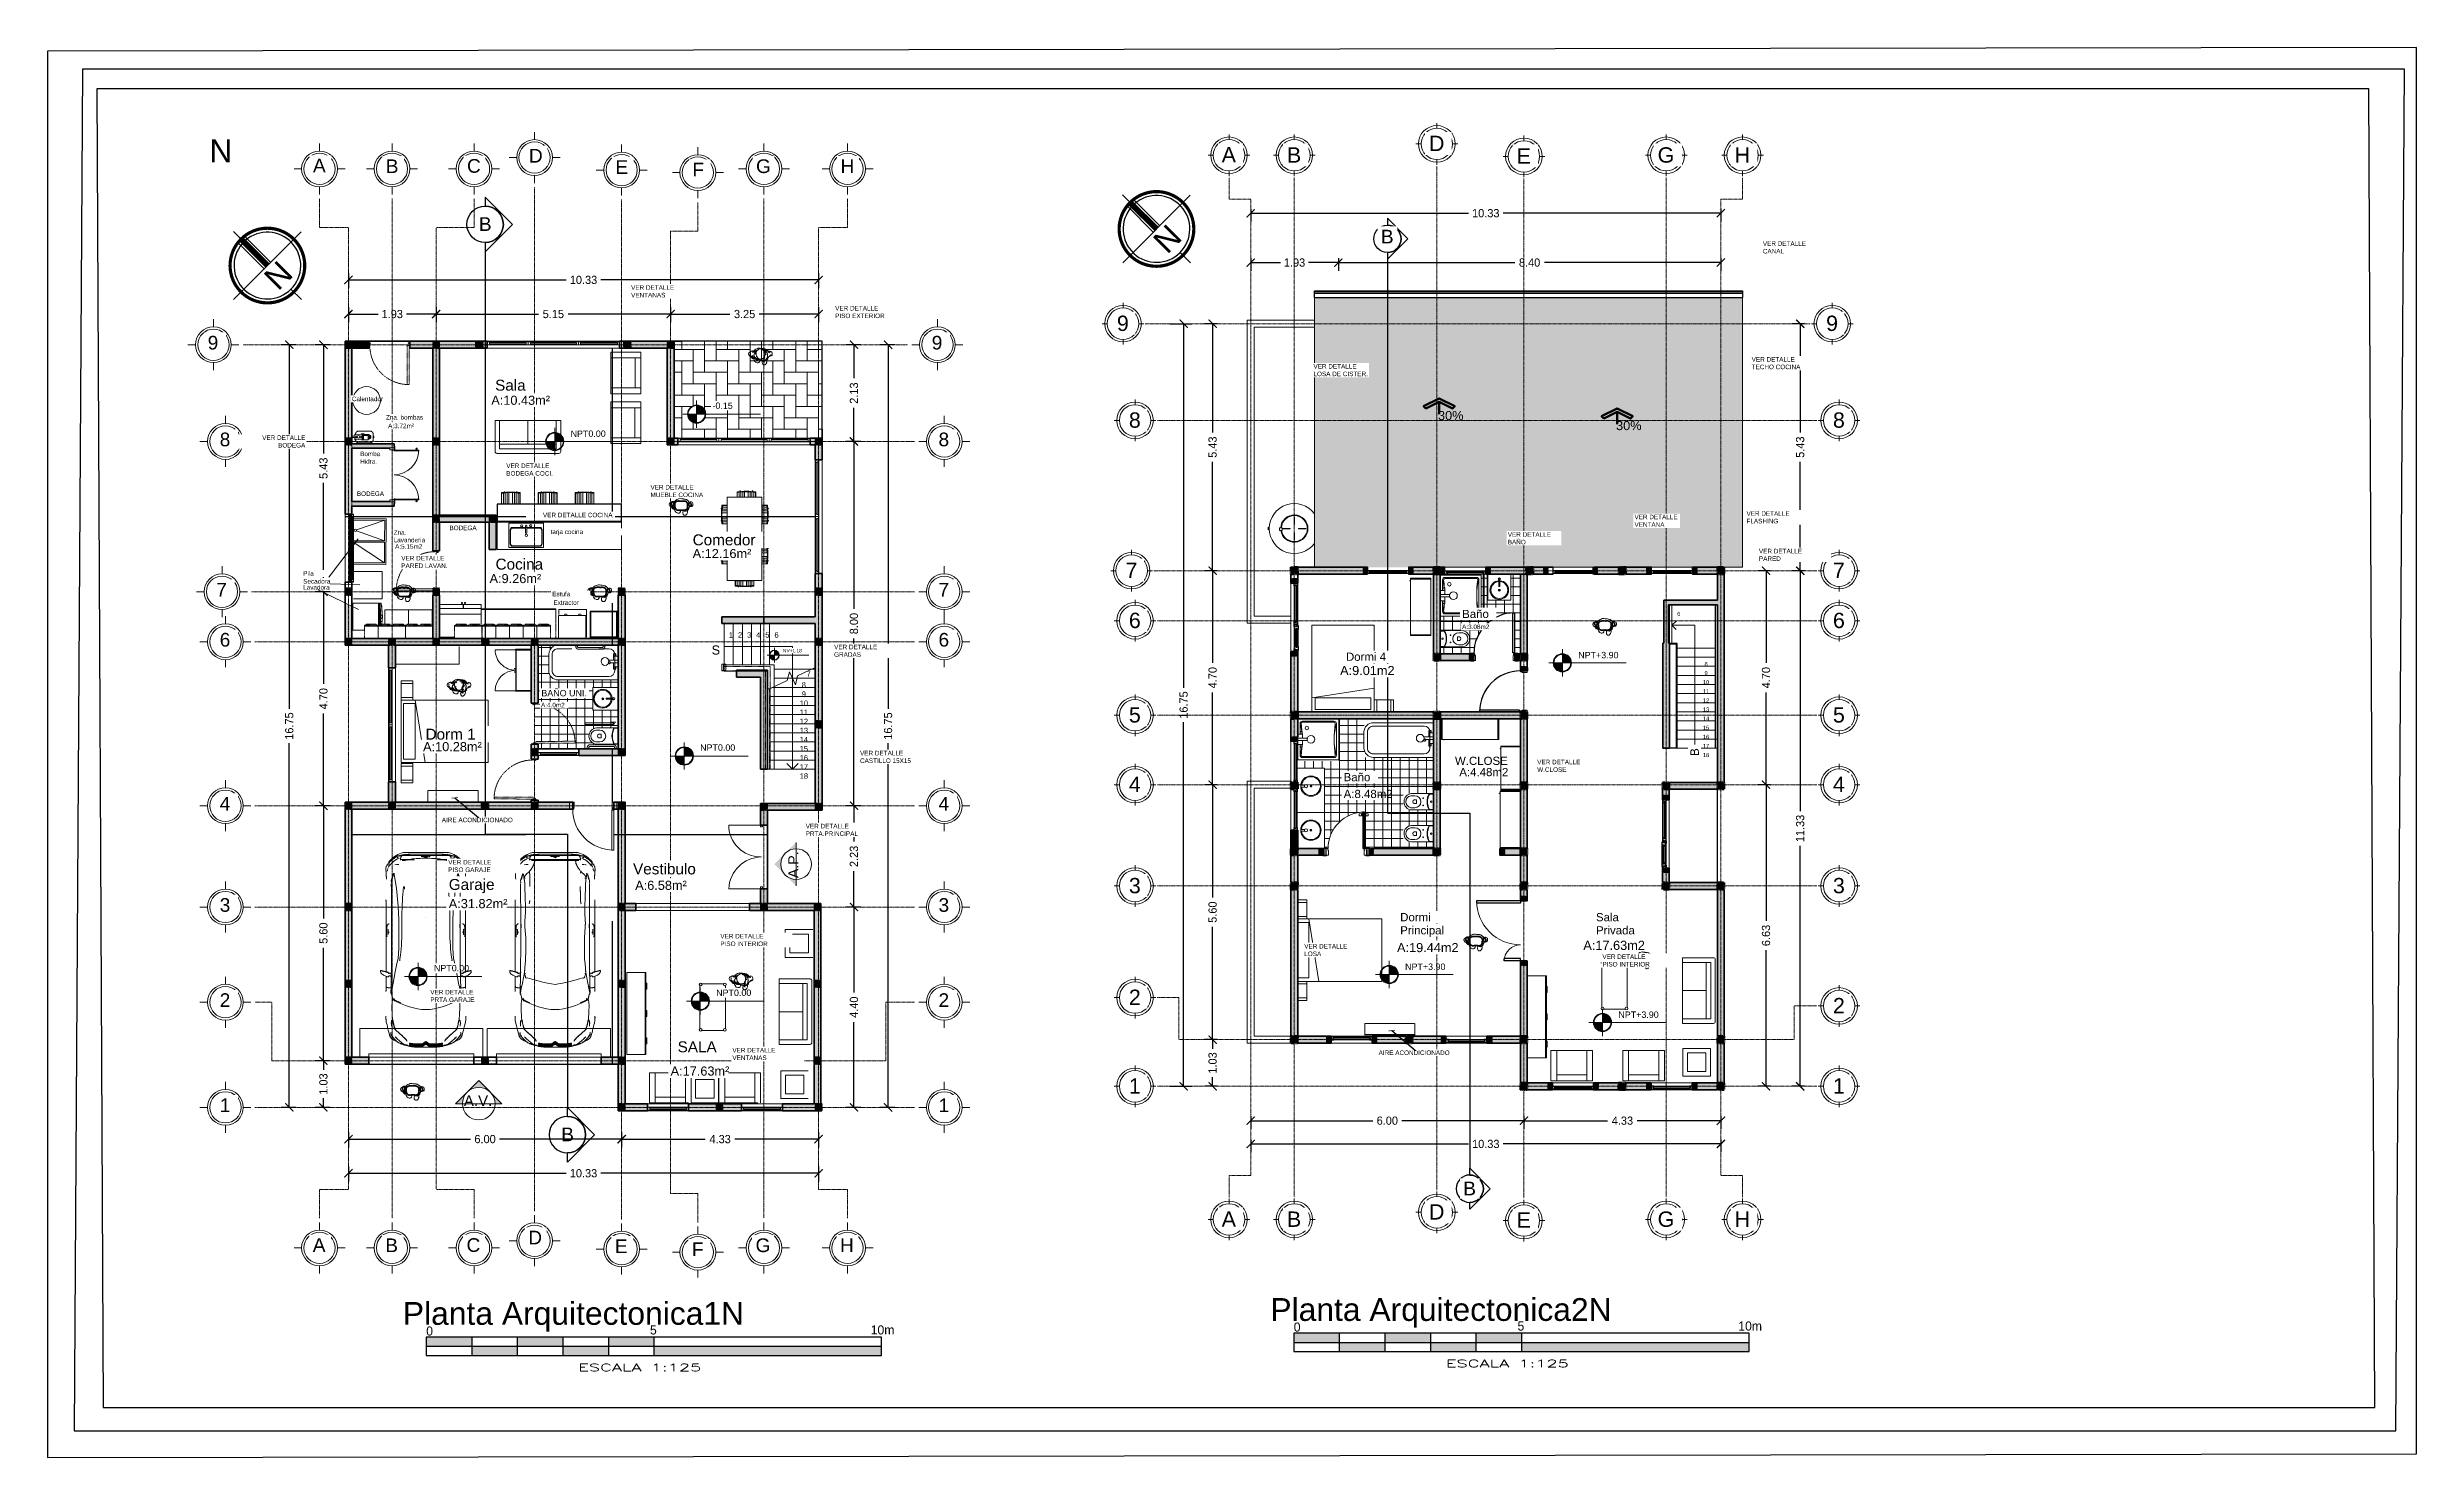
# Paper-space layout 'ARQ' of a CAD drawing. Header units: millimetres. Extents: x 5 to 421, y 0 to 248.
# The model-space entities are those that its viewports show. They can reach past a viewport. Long polylines and large blocks are cut down to what shows.
import ezdxf
from ezdxf.enums import TextEntityAlignment as Align

# ---------------------------------------------------------------- set-up
doc = ezdxf.new("R2010")
doc.units = ezdxf.units.MM
doc.header["$LTSCALE"] = 0.02
for name, pattern in [('0', [0]), ('ACAD_ISO02W100', [15, 12, -3]), ('ACAD_ISO08W100', [36, 24, -3, 6, -3]), ('ACAD_ISO10W100', [18, 12, -3, 0, -3]), ('Dash', [0.006, 0.003, -0.003]), ('DASHED2', [0.375, 0.25, -0.125]), ('Elevado', [0.003969, 0.002381, -0.001587]), ('Trazo', [0.00635, 0.003175, -0.003175])]:
    doc.linetypes.add(name, pattern=pattern)
for name, color, linetype, lineweight in [('A-ANNO-DIMS', 251, 'Continuous', 9), ('A-DOOR', 8, '0', 18), ('A-DOOR-FRAM', 8, 'Continuous', 18), ('A-FLOR', 252, 'Continuous', 30), ('A-FLOR-HRAL', 254, 'Continuous', 18), ('A-FLOR-HRAL-MBND', 9, 'Elevado', 18), ('A-GENM', 255, 'Continuous', 5), ('A-GLAZ', 252, 'Continuous', 20), ('A-GLAZ-CURT', 255, 'Continuous', 18), ('A-Mueble AA', 9, 'Continuous', 9), ('A-Mueble Baño', 9, 'Continuous', 9), ('A-Mueble cocina', 9, 'Continuous', 9), ('A-Mueble cocina 1', 9, 'Trazo', 9), ('A-Mueble cocina 1-lavanderia', 9, 'Continuous', 9), ('A-Mueble cocina 2', 255, 'Continuous', 9), ('A-Mueble cocina 2-proyecciones', 255, 'ACAD_ISO02W100', 9), ('A-Mueble cocina 3', 9, 'Continuous', 9), ('A-Mueble cocina 4- Habitaciones', 9, 'Continuous', 9), ('A-ROOF', 8, 'Continuous', 18), ('A-ROOF-OTLN', 8, 'Continuous', 30), ('A_DIM-1', 251, 'Continuous', 18), ('AQ-MUROS', 7, 'Continuous', 35), ('ES-CASTILLOS15X15', 7, 'DASHED2', 30), ('ES-LOSA SOLIDA', 255, '0', 25), ('ES-PLANTA TECHO', 167, 'Continuous', 50), ('G-ANNO-DIMS', 252, 'Continuous', 15), ('G-ANNO-SYMB', 111, 'Continuous', 9), ('G-ANNO-TEXT', 250, 'Continuous', 9), ('G-IMPT', 8, 'Continuous', 9), ('G-Linea Corte', 250, 'ACAD_ISO08W100', 30), ('I-FURN', 9, 'Continuous', 9), ('Mueble Servicio', 255, 'Continuous', 9), ('P-SANR-FIXT', 6, 'Continuous', 18), ('S-COLS', 19, 'Continuous', 18), ('S-GRID', 253, 'ACAD_ISO10W100', 5), ('S-GRID-IDEN', 253, 'Continuous', 9), ('Sombras', 8, 'Continuous', 13)]:
    doc.layers.add(name, color=color, linetype=linetype, lineweight=lineweight)
for name, color, linetype, lineweight, transparency in [('CUADROS', 251, 'Continuous', 20, 0.2), ('IH-PLANO BASE', 250, 'DASHED2', 5, 0.55), ('PC-COTAS', 252, 'Continuous', 5, 0.1)]:
    doc.layers.add(name, color=color, linetype=linetype, lineweight=lineweight, transparency=transparency)
doc.layers.get('Defpoints').freeze()
doc.styles.add('ARIAL', font='arial.ttf')
doc.styles.add('Arial_1', font='arial.ttf', dxfattribs={"height": 0.1875})
doc.styles.add('Arial_2', font='arial.ttf', dxfattribs={"height": 0.089297})
doc.styles.add('Arial_3', font='arial.ttf', dxfattribs={"height": 0.18})
doc.styles.add('Arial_4', font='arial.ttf', dxfattribs={"height": 0.105})
doc.styles.add('Arial_5', font='arial.ttf', dxfattribs={"height": 0.003})
doc.styles.add('Arial_6', font='arial.ttf', dxfattribs={"height": 0.3375})
doc.styles.add('CUADROS', font='arial.ttf')
doc.styles.add('ROMANS', font='', dxfattribs={"width": 0.8})
doc.styles.add('SIM1', font='SIMPLEX.shx', dxfattribs={"width": 1.1, "height": 0.25})
doc.styles.get("Standard").update_dxf_attribs({"font": 'GOTHIC.TTF'})
doc.styles.get('ROMANS').set_extended_font_data('VNI-Avo')
doc.dimstyles.get("Standard").update_dxf_attribs({"dimtxt": 0.18, "dimasz": 0.18, "dimexe": 0.18, "dimexo": 0.0625, "dimgap": 0.09, "dimtad": 0, "dimzin": 3, "dimdsep": 46, "dimtxsty": 'Standard', "dimblk": 'ARCHTICK', "dimcen": 0.09, "dimadec": 0, "dimazin": 0, "dimtfac": 1, "dimtofl": 0, "dimtmove": 0, "dimatfit": 3, "dimldrblk": 'ARCHTICK', "dimfxl": 1, "dimtolj": 1, "dimtzin": 0, "dimarcsym": 0})
pattern_1 = [(180, (174.45753, 28.43675), (-2e-17, -0.1905), []), (270, (174.45753, 28.43675), (0.1905, -3e-17), [])]
pattern_2 = [(0, (4e-16, 1e-16), (0, 6.985), [5.08, -1.905]), (90, (4e-16, 1e-16), (-6.985, 4e-16), [5.08, -1.905])]
pattern_3 = [(0, (102.86, 173.9984), (0, 6.985), [5.08, -1.905]), (90, (102.86, 173.9984), (-6.985, 4e-16), [5.08, -1.905])]

psp = doc.layouts.new('ARQ')

msp = doc.modelspace()

# ---------------------------------------------------------------- texts
at = {"style": 'CUADROS'}
for s, p in [('N', (178.085, 56.302)), ('Planta Arquitectonica1N', (185.827, 30.767)), ('Planta Arquitectonica2N', (204.878, 30.853))]:
    msp.add_text(s, height=0.5, dxfattribs=at).set_placement(p, align=Align.MIDDLE_CENTER)
at = {"style": 'ROMANS'}
for s, p in [('0', (182.594, 30.281)), ('5', (187.508, 30.305)), ('10m', (192.355, 30.305)), ('0', (201.645, 30.367)), ('5', (206.559, 30.391)), ('10m', (211.407, 30.391))]:
    msp.add_text(s, height=0.2, rotation=360, dxfattribs=at).set_placement(p)
at = {"style": 'SIM1', "width": 1.8}
for p in [(187.283, 29.58), (206.335, 29.666)]:
    msp.add_text('ESCALA 1:125', height=0.16, dxfattribs=at).set_placement(p, align=Align.MIDDLE)
at = {"layer": 'A-Mueble cocina 1', "insert": (190.946, 44.873), "char_height": 0.119, "width": 0.10989, "attachment_point": 1, "line_spacing_factor": 0.941778, "style": 'Arial_2'}
msp.add_mtext('7', dxfattribs=at)
at = {"layer": 'A-Mueble cocina 2', "attachment_point": 1, "line_spacing_factor": 0.941778}
for s, insert, char_height, width, style in [('6', (210.065, 46.176), 0.0893, 0.08242, 'ARIAL'), ('2', (189.44, 45.729), 0.119, 0.10989, 'Arial_2'), ('3', (189.64, 45.729), 0.119, 0.10989, 'Arial_2'), ('4', (189.84, 45.729), 0.119, 0.10989, 'Arial_2'), ('5', (190.04, 45.729), 0.119, 0.10989, 'Arial_2'), ('6', (190.24, 45.729), 0.119, 0.10989, 'Arial_2'), ('8', (210.665, 45.076), 0.0893, 0.08242, 'ARIAL'), ('9', (210.665, 44.876), 0.0893, 0.08242, 'ARIAL'), ('10', (190.794, 44.229), 0.1191, 0.21978, 'Arial_2'), ('8', (190.84, 44.629), 0.119, 0.10989, 'Arial_2'), ('9', (190.84, 44.429), 0.119, 0.10989, 'Arial_2'), ('10', (210.63, 44.676), 0.0893, 0.16483, 'ARIAL'), ('11', (210.63, 44.476), 0.0893, 0.16483, 'ARIAL'), ('12', (210.63, 44.276), 0.0893, 0.16483, 'ARIAL'), ('11', (190.794, 44.029), 0.1191, 0.21978, 'Arial_2'), ('12', (190.794, 43.829), 0.1191, 0.21978, 'Arial_2'), ('13', (210.63, 44.076), 0.0893, 0.16483, 'ARIAL'), ('14', (210.63, 43.876), 0.0893, 0.16483, 'ARIAL'), ('13', (190.794, 43.629), 0.1191, 0.21978, 'Arial_2'), ('14', (190.794, 43.429), 0.1191, 0.21978, 'Arial_2'), ('15', (190.794, 43.229), 0.1191, 0.21978, 'Arial_2'), ('15', (210.63, 43.676), 0.0893, 0.16483, 'ARIAL'), ('16', (210.63, 43.476), 0.0893, 0.16483, 'ARIAL'), ('17', (210.63, 43.276), 0.0893, 0.16483, 'ARIAL'), ('16', (190.794, 43.029), 0.1191, 0.21978, 'Arial_2'), ('17', (190.794, 42.829), 0.1191, 0.21978, 'Arial_2'), ('18', (210.63, 43.076), 0.0893, 0.16483, 'ARIAL'), ('18', (190.794, 42.629), 0.1191, 0.21978, 'Arial_2')]:
    msp.add_mtext(s, dxfattribs=dict(at, insert=insert, char_height=char_height, width=width, style=style))
at = {"layer": 'CUADROS', "style": 'CUADROS'}
msp.add_text('A.P.', height=0.2226, rotation=90, dxfattribs=at).set_placement((190.656, 40.622, -0.003), align=Align.MIDDLE_CENTER)
msp.add_text('A.V.', height=0.2361, dxfattribs=at).set_placement((183.733, 35.439), align=Align.MIDDLE_CENTER)
at = {"layer": 'ES-PLANTA TECHO', "style": 'CUADROS'}
for p in [(204.813, 50.388, -0.003), (208.723, 50.167, -0.003)]:
    msp.add_text('30%%%', height=0.2, dxfattribs=at).set_placement(p)
at = {"layer": 'G-ANNO-TEXT', "insert": (211.946, 54.314), "char_height": 0.1, "width": 1.15396, "attachment_point": 1, "style": 'Arial_3', "bg_fill": 3, "box_fill_scale": 1.25, "bg_fill_color": 256, "bg_fill_true_color": 13158600, "bg_fill_transparency": 0}
msp.add_mtext('VER DETALLE\\PCANAL', dxfattribs=at)

# ---------------------------------------------------------------- blocks, each defined once
blk = doc.blocks.new('- Ventana PVC Fija_Fija_Fija - venta-626265-Nivel 1')
at = {"layer": 'A-GLAZ', "lineweight": 18}
for p, q in [((-1.39, 0.065), (-1.45, 0.065)), ((-0.595, 0.04), (-1.405, 0.04)), ((-1.405, 0.04), (-1.405, 0.01)), ((-1.405, 0.01), (-1.405, 0.04)), ((-1.405, 0.04), (-1.39, 0.04)), ((-1.405, 0.01), (-0.595, 0.01)), ((-1.39, 0.01), (-1.405, 0.01)), ((-1.39, 0.04), (-1.39, 0.065)), ((-1.39, -0.005), (-1.39, 0.01)), ((-0.55, 0.065), (-0.61, 0.065)), ((-0.61, 0.065), (-0.61, 0.04)), ((-0.61, 0.04), (-0.595, 0.04)), ((-0.61, 0.01), (-0.61, -0.005)), ((-0.595, 0.01), (-0.61, 0.01)), ((-0.595, 0.01), (-0.595, 0.04)), ((-0.595, 0.04), (-0.595, 0.01)), ((-0.49, 0.065), (-0.55, 0.065)), ((-0.55, 0.065), (-0.55, -0.005)), ((-0.55, -0.005), (-0.55, 0.065)), ((0.505, 0.04), (-0.505, 0.04)), ((-0.505, 0.04), (-0.505, 0.01)), ((-0.505, 0.01), (-0.505, 0.04)), ((-0.505, 0.04), (-0.49, 0.04)), ((-0.505, 0.01), (0.505, 0.01)), ((-0.49, 0.01), (-0.505, 0.01)), ((-0.49, 0.04), (-0.49, 0.065)), ((-0.49, -0.005), (-0.49, 0.01)), ((0.55, 0.065), (0.49, 0.065)), ((0.49, 0.065), (0.49, 0.04)), ((0.49, 0.04), (0.505, 0.04)), ((0.49, 0.01), (0.49, -0.005)), ((0.505, 0.01), (0.49, 0.01)), ((0.505, 0.01), (0.505, 0.04)), ((0.505, 0.04), (0.505, 0.01)), ((0.55, -0.005), (0.55, 0.065)), ((0.61, 0.065), (0.55, 0.065)), ((0.55, 0.065), (0.55, -0.005)), ((1.405, 0.04), (0.595, 0.04)), ((0.595, 0.04), (0.595, 0.01)), ((0.595, 0.01), (0.595, 0.04)), ((0.595, 0.04), (0.61, 0.04)), ((0.595, 0.01), (1.405, 0.01)), ((0.61, 0.01), (0.595, 0.01)), ((0.61, 0.04), (0.61, 0.065)), ((0.61, -0.005), (0.61, 0.01)), ((1.45, 0.065), (1.39, 0.065)), ((1.39, 0.065), (1.39, 0.04)), ((1.39, 0.04), (1.405, 0.04)), ((1.39, 0.01), (1.39, -0.005)), ((1.405, 0.01), (1.39, 0.01)), ((1.405, 0.01), (1.405, 0.04)), ((1.405, 0.04), (1.405, 0.01)), ((-1.45, -0.005), (-1.39, -0.005)), ((-0.61, -0.005), (-0.55, -0.005)), ((-0.55, -0.005), (-0.49, -0.005)), ((0.49, -0.005), (0.55, -0.005)), ((0.55, -0.005), (0.61, -0.005)), ((1.39, -0.005), (1.45, -0.005))]:
    blk.add_line(p, q, dxfattribs=at)
at = {"layer": 'A-GLAZ'}
for p, q in [((-0.61, 0.065), (-1.39, 0.065)), ((0.49, 0.065), (-0.49, 0.065)), ((1.39, 0.065), (0.61, 0.065)), ((-1.39, -0.005), (-0.61, -0.005)), ((-0.49, -0.005), (0.49, -0.005)), ((0.61, -0.005), (1.39, -0.005))]:
    blk.add_line(p, q, dxfattribs=at)
blk = doc.blocks.new('- Puerta Metalica Simple - - 0_80 x 2_25 m-626264-Nivel 1')
at = {"layer": 'A-DOOR'}
for p, q in [((-0.43, 0.875), (-0.39, 0.875)), ((-0.43, 0.015), (-0.43, 0.875)), ((-0.39, 0.875), (-0.39, 0.015)), ((-0.39, 0.015), (-0.43, 0.015))]:
    blk.add_line(p, q, dxfattribs=at)
at = {"layer": 'A-DOOR', "linetype": 'Dash'}
blk.add_arc((-0.425, 0.021), 0.855, 359.5912, 87.6809, dxfattribs=at)
at = {"layer": 'A-DOOR-FRAM'}
for p, q in [((0.43, -0.025), (0.43, 0.015)), ((0.43, 0.015), (0.45, 0.015)), ((0.415, -0.025), (0.43, -0.025)), ((0.415, -0.045), (0.415, -0.025)), ((0.45, -0.045), (0.415, -0.045))]:
    blk.add_line(p, q, dxfattribs=at)
blk = doc.blocks.new('Cama-Estándar - 1372 x 1905 mm - Doble-147504-Nivel 1')
at = {"layer": 'A-Mueble cocina 4- Habitaciones'}
for p, q in [((-0.415, 0.907), (-0.415, -0.998)), ((-0.415, 0.907), (0.957, 0.907)), ((0.957, 0.602), (-0.415, 0.384)), ((-0.338, 0.856), (-0.338, 0.602)), ((-0.338, 0.856), (0.881, 0.856)), ((-0.338, 0.602), (0.881, 0.602)), ((0.881, 0.856), (0.881, 0.602)), ((0.957, 0.907), (0.957, -0.998)), ((-0.415, -0.998), (0.957, -0.998))]:
    blk.add_line(p, q, dxfattribs=at)
blk = doc.blocks.new('Agarradero - Batiente - Retrete para discapacitados 2D-147508-Nivel 1')
at = {"layer": 'A-Mueble Baño'}
for p, q in [((-0.874, 0.647), (-0.874, 0.132)), ((-0.838, 0.132), (-0.838, 0.647)), ((-0.873, 0.146), (-0.891, 0.146)), ((-0.891, 0.112), (-0.891, 0.146)), ((-0.891, 0.05), (-0.891, 0.112)), ((-0.821, 0.146), (-0.838, 0.146)), ((-0.821, 0.146), (-0.821, 0.112)), ((-0.821, 0.112), (-0.821, 0.05))]:
    blk.add_line(p, q, dxfattribs=at)
at = {"layer": 'A-Mueble Baño', "flags": 128}
for points in [[(-0.874, 0.712), (-0.874, 0.713), (-0.874, 0.713), (-0.874, 0.714), (-0.874, 0.715), (-0.873, 0.716), (-0.873, 0.716), (-0.873, 0.717), (-0.873, 0.718), (-0.873, 0.718), (-0.872, 0.719), (-0.872, 0.72), (-0.872, 0.72), (-0.871, 0.721), (-0.871, 0.722), (-0.871, 0.722), (-0.87, 0.723), (-0.87, 0.723), (-0.869, 0.724), (-0.869, 0.724), (-0.868, 0.725), (-0.868, 0.725), (-0.867, 0.726), (-0.867, 0.726), (-0.866, 0.727), (-0.866, 0.727), (-0.865, 0.728), (-0.864, 0.728), (-0.864, 0.728), (-0.863, 0.728), (-0.862, 0.729), (-0.862, 0.729), (-0.861, 0.729), (-0.86, 0.729), (-0.86, 0.73), (-0.859, 0.73), (-0.858, 0.73), (-0.857, 0.73), (-0.857, 0.73), (-0.856, 0.73), (-0.855, 0.73), (-0.855, 0.73), (-0.854, 0.73), (-0.853, 0.73), (-0.852, 0.73), (-0.852, 0.73), (-0.851, 0.729), (-0.85, 0.729), (-0.85, 0.729), (-0.849, 0.729), (-0.848, 0.728), (-0.848, 0.728), (-0.847, 0.728), (-0.846, 0.727), (-0.846, 0.727), (-0.845, 0.727), (-0.845, 0.726), (-0.844, 0.726), (-0.844, 0.725), (-0.843, 0.725), (-0.843, 0.724), (-0.842, 0.724), (-0.842, 0.723), (-0.841, 0.722), (-0.841, 0.722), (-0.84, 0.721), (-0.84, 0.721), (-0.84, 0.72), (-0.839, 0.719), (-0.839, 0.719), (-0.839, 0.718), (-0.839, 0.717), (-0.838, 0.717), (-0.838, 0.716), (-0.838, 0.715), (-0.838, 0.715), (-0.838, 0.714), (-0.838, 0.713), (-0.838, 0.712), (-0.838, 0.712)], [(-0.874, 0.647), (-0.874, 0.65), (-0.874, 0.652), (-0.874, 0.655), (-0.874, 0.657), (-0.874, 0.66), (-0.874, 0.662), (-0.874, 0.665), (-0.874, 0.667), (-0.874, 0.67), (-0.874, 0.672), (-0.874, 0.675), (-0.874, 0.677), (-0.874, 0.679), (-0.874, 0.682), (-0.874, 0.684), (-0.874, 0.686), (-0.874, 0.688), (-0.874, 0.69), (-0.874, 0.692), (-0.874, 0.694), (-0.874, 0.695), (-0.874, 0.697), (-0.874, 0.699), (-0.874, 0.7), (-0.874, 0.702), (-0.874, 0.703), (-0.874, 0.704), (-0.874, 0.706), (-0.874, 0.707), (-0.874, 0.708), (-0.874, 0.708), (-0.874, 0.709), (-0.874, 0.71), (-0.874, 0.711), (-0.874, 0.711), (-0.874, 0.711), (-0.874, 0.712), (-0.874, 0.712), (-0.874, 0.712), (-0.874, 0.712)], [(-0.874, 0.712), (-0.874, 0.712), (-0.874, 0.712), (-0.874, 0.712), (-0.874, 0.711), (-0.874, 0.711), (-0.874, 0.71), (-0.874, 0.709), (-0.874, 0.709), (-0.874, 0.708), (-0.874, 0.707), (-0.874, 0.706), (-0.874, 0.705), (-0.874, 0.703), (-0.874, 0.702), (-0.874, 0.701), (-0.874, 0.699), (-0.874, 0.698), (-0.874, 0.696), (-0.874, 0.694), (-0.874, 0.692), (-0.874, 0.69), (-0.874, 0.688), (-0.874, 0.686), (-0.874, 0.684), (-0.874, 0.682), (-0.874, 0.68), (-0.874, 0.678), (-0.874, 0.675), (-0.874, 0.673), (-0.874, 0.671), (-0.874, 0.668), (-0.874, 0.666), (-0.874, 0.663), (-0.874, 0.661), (-0.874, 0.658), (-0.874, 0.655), (-0.874, 0.653), (-0.874, 0.65), (-0.874, 0.648), (-0.874, 0.647)], [(-0.838, 0.647), (-0.838, 0.65), (-0.838, 0.652), (-0.838, 0.655), (-0.838, 0.657), (-0.838, 0.66), (-0.838, 0.662), (-0.838, 0.665), (-0.838, 0.667), (-0.838, 0.67), (-0.838, 0.672), (-0.838, 0.675), (-0.838, 0.677), (-0.838, 0.679), (-0.838, 0.682), (-0.838, 0.684), (-0.838, 0.686), (-0.838, 0.688), (-0.838, 0.69), (-0.838, 0.692), (-0.838, 0.694), (-0.838, 0.695), (-0.838, 0.697), (-0.838, 0.699), (-0.838, 0.7), (-0.838, 0.702), (-0.838, 0.703), (-0.838, 0.704), (-0.838, 0.706), (-0.838, 0.707), (-0.838, 0.708), (-0.838, 0.708), (-0.838, 0.709), (-0.838, 0.71), (-0.838, 0.711), (-0.838, 0.711), (-0.838, 0.711), (-0.838, 0.712), (-0.838, 0.712), (-0.838, 0.712), (-0.838, 0.712)], [(-0.838, 0.712), (-0.838, 0.712), (-0.838, 0.712), (-0.838, 0.712), (-0.838, 0.711), (-0.838, 0.711), (-0.838, 0.71), (-0.838, 0.709), (-0.838, 0.709), (-0.838, 0.708), (-0.838, 0.707), (-0.838, 0.706), (-0.838, 0.705), (-0.838, 0.703), (-0.838, 0.702), (-0.838, 0.701), (-0.838, 0.699), (-0.838, 0.698), (-0.838, 0.696), (-0.838, 0.694), (-0.838, 0.692), (-0.838, 0.69), (-0.838, 0.688), (-0.838, 0.686), (-0.838, 0.684), (-0.838, 0.682), (-0.838, 0.68), (-0.838, 0.678), (-0.838, 0.675), (-0.838, 0.673), (-0.838, 0.671), (-0.838, 0.668), (-0.838, 0.666), (-0.838, 0.663), (-0.838, 0.661), (-0.838, 0.658), (-0.838, 0.655), (-0.838, 0.653), (-0.838, 0.65), (-0.838, 0.648), (-0.838, 0.647)], [(-0.87, 0.112), (-0.868, 0.105), (-0.866, 0.099), (-0.864, 0.094), (-0.862, 0.09), (-0.859, 0.087), (-0.857, 0.086), (-0.855, 0.086), (-0.852, 0.087), (-0.85, 0.09), (-0.848, 0.094), (-0.846, 0.099), (-0.844, 0.105), (-0.842, 0.112)]]:
    blk.add_lwpolyline(points, dxfattribs=at)
at = {"layer": 'A-Mueble Baño'}
for points in [[(-0.874, 0.132), (-0.874, 0.131), (-0.873, 0.128), (-0.872, 0.123), (-0.871, 0.117), (-0.87, 0.114), (-0.87, 0.112)], [(-0.842, 0.112), (-0.842, 0.114), (-0.841, 0.117), (-0.839, 0.123), (-0.838, 0.128), (-0.838, 0.131), (-0.838, 0.132)]]:
    blk.add_open_spline(points, degree=3, dxfattribs=at)
blk = doc.blocks.new('Asidero - Horizontal - Retrete para discapacitados 2D-202228-Nivel 1')
at = {"layer": 'A-Mueble Baño'}
for p, q in [((-1.191, 0), (-1.191, -0.01)), ((-1.121, -0.01), (-1.121, 0)), ((-0.591, 0), (-0.591, -0.01)), ((-0.521, -0.01), (-0.521, 0)), ((-1.156, -0.01), (-1.191, -0.01)), ((-1.174, -0.01), (-1.174, -0.03)), ((-1.121, -0.01), (-1.156, -0.01)), ((-1.138, -0.03), (-1.138, -0.01)), ((-0.596, -0.052), (-1.116, -0.052)), ((-1.116, -0.088), (-0.596, -0.088)), ((-0.556, -0.01), (-0.591, -0.01)), ((-0.574, -0.01), (-0.574, -0.03)), ((-0.521, -0.01), (-0.556, -0.01)), ((-0.538, -0.03), (-0.538, -0.01))]:
    blk.add_line(p, q, dxfattribs=at)
at = {"layer": 'A-Mueble Baño', "flags": 128}
for points in [[(-1.174, -0.03), (-1.174, -0.032), (-1.174, -0.035), (-1.173, -0.037), (-1.173, -0.039), (-1.173, -0.042), (-1.172, -0.044), (-1.172, -0.046), (-1.171, -0.048), (-1.17, -0.05), (-1.169, -0.053), (-1.168, -0.055), (-1.167, -0.057), (-1.166, -0.059), (-1.165, -0.061), (-1.164, -0.063), (-1.162, -0.065), (-1.161, -0.066), (-1.159, -0.068), (-1.158, -0.07), (-1.156, -0.072), (-1.155, -0.073), (-1.153, -0.075), (-1.151, -0.076), (-1.149, -0.078), (-1.147, -0.079), (-1.145, -0.08), (-1.143, -0.081), (-1.141, -0.082), (-1.139, -0.083), (-1.137, -0.084), (-1.135, -0.085), (-1.132, -0.086), (-1.13, -0.086), (-1.128, -0.087), (-1.126, -0.087), (-1.123, -0.088), (-1.121, -0.088), (-1.119, -0.088), (-1.116, -0.088), (-1.116, -0.088)], [(-1.116, -0.052), (-1.117, -0.052), (-1.118, -0.052), (-1.118, -0.052), (-1.119, -0.052), (-1.12, -0.052), (-1.121, -0.051), (-1.122, -0.051), (-1.123, -0.051), (-1.124, -0.051), (-1.124, -0.05), (-1.125, -0.05), (-1.126, -0.05), (-1.127, -0.049), (-1.127, -0.049), (-1.128, -0.048), (-1.129, -0.048), (-1.13, -0.047), (-1.13, -0.047), (-1.131, -0.046), (-1.132, -0.045), (-1.132, -0.045), (-1.133, -0.044), (-1.133, -0.043), (-1.134, -0.043), (-1.134, -0.042), (-1.135, -0.041), (-1.135, -0.04), (-1.136, -0.04), (-1.136, -0.039), (-1.136, -0.038), (-1.137, -0.037), (-1.137, -0.036), (-1.137, -0.035), (-1.137, -0.035), (-1.137, -0.034), (-1.138, -0.033), (-1.138, -0.032), (-1.138, -0.031), (-1.138, -0.03), (-1.138, -0.03)], [(-0.574, -0.03), (-0.574, -0.031), (-0.574, -0.032), (-0.574, -0.033), (-0.574, -0.034), (-0.574, -0.034), (-0.574, -0.035), (-0.575, -0.036), (-0.575, -0.037), (-0.575, -0.038), (-0.576, -0.039), (-0.576, -0.039), (-0.576, -0.04), (-0.577, -0.041), (-0.577, -0.042), (-0.578, -0.042), (-0.578, -0.043), (-0.579, -0.044), (-0.579, -0.045), (-0.58, -0.045), (-0.58, -0.046), (-0.581, -0.046), (-0.582, -0.047), (-0.582, -0.048), (-0.583, -0.048), (-0.584, -0.049), (-0.585, -0.049), (-0.585, -0.049), (-0.586, -0.05), (-0.587, -0.05), (-0.588, -0.051), (-0.589, -0.051), (-0.589, -0.051), (-0.59, -0.051), (-0.591, -0.052), (-0.592, -0.052), (-0.593, -0.052), (-0.594, -0.052), (-0.595, -0.052), (-0.596, -0.052), (-0.596, -0.052)], [(-0.596, -0.088), (-0.593, -0.088), (-0.591, -0.088), (-0.589, -0.088), (-0.587, -0.087), (-0.584, -0.087), (-0.582, -0.086), (-0.58, -0.086), (-0.578, -0.085), (-0.575, -0.084), (-0.573, -0.083), (-0.571, -0.082), (-0.569, -0.081), (-0.567, -0.08), (-0.565, -0.079), (-0.563, -0.078), (-0.561, -0.077), (-0.559, -0.075), (-0.558, -0.074), (-0.556, -0.072), (-0.554, -0.07), (-0.553, -0.069), (-0.551, -0.067), (-0.55, -0.065), (-0.548, -0.063), (-0.547, -0.061), (-0.546, -0.059), (-0.545, -0.057), (-0.544, -0.055), (-0.543, -0.053), (-0.542, -0.051), (-0.541, -0.049), (-0.54, -0.047), (-0.54, -0.044), (-0.539, -0.042), (-0.539, -0.04), (-0.538, -0.038), (-0.538, -0.035), (-0.538, -0.033), (-0.538, -0.031), (-0.538, -0.03)]]:
    blk.add_lwpolyline(points, dxfattribs=at)
blk = doc.blocks.new('Lavabo moderno - Estante _2_ - Lavabo moderno - Estante _2_-147512-Nivel 1')
at = {"layer": 'A-Mueble Baño'}
for p, q in [((0.275, 0), (-0.225, 0)), ((-0.225, 0), (-0.225, -0.56)), ((0.275, -0.56), (0.275, 0)), ((0.013, -0.112), (0.013, -0.263)), ((0.037, -0.263), (0.013, -0.263)), ((0.022, -0.116), (0.022, -0.179)), ((0.028, -0.179), (0.022, -0.179)), ((0.028, -0.179), (0.028, -0.116)), ((0.037, -0.263), (0.037, -0.112)), ((-0.225, -0.56), (0.275, -0.56))]:
    blk.add_line(p, q, dxfattribs=at)
blk.add_circle((0.025, -0.34), 0.0137, dxfattribs=at)
for centre, radius, start, end in [((0.025, -0.34), 0.205, 93.5137, 86.7305), ((0.025, -0.34), 0.185, 93.8341, 86.2159), ((0.025, -0.097), 0.025, 360, 180), ((0.025, -0.097), 0.025, 180, 239.8364), ((0.025, -0.34), 0.022, 360, 180), ((0.025, -0.34), 0.022, 180, 360), ((0.025, -0.097), 0.02, 360, 180), ((0.025, -0.097), 0.02, 180, 360), ((0.025, -0.34), 0.0137, 0, 180), ((0.025, -0.34), 0.0137, 180, 0), ((0.025, -0.097), 0.025, 300.1636, 360)]:
    blk.add_arc(centre, radius, start, end, dxfattribs=at)
blk = doc.blocks.new('Asiento de WC_2 con cisterna - Basado en muro - 640 x 360 mm-202229-Nivel 1')
at = {"layer": 'A-Mueble Baño'}
for p, q in [((-0.055, 0.075), (-0.055, 0.555)), ((-0.055, 0.555), (-0.055, 0.17)), ((-0.005, 0.48), (-0.005, 0.57)), ((0.255, 0.57), (0.255, 0.48)), ((0.305, 0.555), (0.305, 0.075)), ((0.305, 0.17), (0.305, 0.555)), ((-0.055, 0.17), (-0.055, 0.075)), ((-0.045, 0.075), (-0.045, 0.165)), ((0.085, 0.5), (0.085, 0.45)), ((0.085, 0.45), (0.165, 0.45)), ((0.165, 0.45), (0.165, 0.5)), ((0.295, 0.165), (0.295, 0.075)), ((0.305, 0.075), (0.305, 0.17))]:
    blk.add_line(p, q, dxfattribs=at)
for centre, radius, start, end in [((0.125, 0.539), 0.181, 4.9791, 175.0209), ((0.125, 0.539), 0.181, 4.9791, 175.0209), ((0.125, 0.548), 0.132, 9.5273, 170.4727), ((0.125, 0.488), 0.0417, 16.2602, 163.7398), ((0.125, -0.168), 0.382, 61.9275, 118.0725), ((0.125, -0.178), 0.382, 63.6122, 116.3878), ((0.125, 0.48), 0.13, 180, 360)]:
    blk.add_arc(centre, radius, start, end, dxfattribs=at)
blk = doc.blocks.new('Bañera-2D - Longitud 1525 mm-147516-Nivel 1')
at = {"layer": 'A-Mueble Baño'}
for p, q in [((1.322, 0.762), (0, 0.762)), ((0, 0.762), (0, 0.025)), ((0.076, 0.203), (0.076, 0.559)), ((0.203, 0.686), (1.322, 0.686)), ((1.449, 0.559), (1.449, 0.203)), ((1.525, 0.203), (1.525, 0.559)), ((0.428, 0.076), (0.203, 0.076)), ((1.322, 0.076), (1.017, 0.076))]:
    blk.add_line(p, q, dxfattribs=at)
for centre, radius, start, end in [((0.203, 0.559), 0.127, 90, 180), ((1.322, 0.559), 0.203, 360, 90), ((1.322, 0.559), 0.127, 360, 90), ((0.203, 0.203), 0.127, 180, 270), ((0.194, 0.381), 0.0254, 360, 180), ((0.194, 0.381), 0.0254, 180, 0), ((1.322, 0.203), 0.127, 270, 0), ((1.322, 0.203), 0.203, 298.3044, 360)]:
    blk.add_arc(centre, radius, start, end, dxfattribs=at)
blk = doc.blocks.new('Cómoda - 2 puertas - 1400 x 400 x 400 mm-147518-Nivel 1')
at = {"layer": 'A-Mueble cocina'}
for p, q in [((-0.8, -0.025), (-0.8, -0.418)), ((-0.8, -0.418), (0.6, -0.418)), ((0.6, -0.418), (0.6, -0.025))]:
    blk.add_line(p, q, dxfattribs=at)
blk = doc.blocks.new('TOSHIBA_WashingMachine_TW-BH - White_TW-BH95M4T_8_5kg-147520-Nivel 1')
at = {"layer": 'Mueble Servicio'}
for p, q in [((-0.2975, -0.011125), (-0.2975, -0.64)), ((0.2975, -0.64), (0.2975, -0.011125)), ((-0.2975, -0.64), (0.2975, -0.64))]:
    blk.add_line(p, q, dxfattribs=at)
blk = doc.blocks.new('TOSHIBA_WashingMachine_TW-BH - White_TW-BH95M4T_8_5kg-V1-Nivel 1')
at = {"layer": 'A-Mueble cocina 1-lavanderia'}
for p, q in [((-0.298, -0.258), (-0.298, 0)), ((0.297, 0), (-0.298, 0)), ((0.297, 0), (0.297, -0.58)), ((-0.105, -0.562), (-0.189, -0.562)), ((-0.189, -0.58), (0.297, -0.58)), ((-0.127, -0.636), (-0.166, -0.636)), ((-0.166, -0.636), (-0.127, -0.636)), ((-0.105, -0.604), (-0.105, -0.562)), ((-0.105, -0.606), (-0.105, -0.604)), ((-0.104, -0.562), (-0.104, -0.604)), ((0.297, -0.562), (-0.104, -0.562)), ((-0.104, -0.604), (-0.104, -0.606)), ((-0.038, -0.624), (-0.04, -0.638)), ((0.04, -0.638), (0.038, -0.624)), ((0.117, -0.636), (0.117, -0.636)), ((0.184, -0.632), (0.23, -0.632)), ((0.23, -0.632), (0.23, -0.627)), ((0.297, -0.586), (0.297, -0.562)), ((0.297, -0.588), (0.297, -0.586))]:
    blk.add_line(p, q, dxfattribs=at)
at = {"layer": 'A-Mueble cocina 1-lavanderia', "flags": 128}
for points in [[(-0.166, -0.636), (-0.163, -0.636), (-0.156, -0.636), (-0.149, -0.636), (-0.142, -0.636), (-0.134, -0.636), (-0.127, -0.636)], [(-0.105, -0.638), (-0.105, -0.622), (-0.105, -0.606)], [(-0.104, -0.606), (-0.104, -0.622), (-0.104, -0.638)], [(-0.04, -0.638), (-0.04, -0.638), (-0.04, -0.639), (-0.04, -0.639), (-0.04, -0.64), (-0.039, -0.64), (-0.039, -0.641), (-0.039, -0.641), (-0.038, -0.642), (-0.038, -0.642), (-0.037, -0.642), (-0.036, -0.643), (-0.036, -0.643), (-0.035, -0.644), (-0.034, -0.644), (-0.033, -0.645), (-0.033, -0.645), (-0.032, -0.645), (-0.031, -0.646), (-0.03, -0.646), (-0.028, -0.646), (-0.027, -0.647), (-0.026, -0.647), (-0.025, -0.647), (-0.024, -0.648), (-0.022, -0.648), (-0.021, -0.648), (-0.02, -0.648), (-0.018, -0.648), (-0.017, -0.649), (-0.015, -0.649), (-0.014, -0.649), (-0.012, -0.649), (-0.011, -0.649), (-0.009, -0.649), (-0.008, -0.65), (-0.006, -0.65), (-0.005, -0.65), (-0.003, -0.65), (-0.002, -0.65), (0, -0.65), (0, -0.65)], [(0.04, -0.638), (0.04, -0.638), (0.04, -0.639), (0.04, -0.639), (0.04, -0.64), (0.039, -0.64), (0.039, -0.641), (0.039, -0.641), (0.038, -0.642), (0.038, -0.642), (0.037, -0.642), (0.036, -0.643), (0.036, -0.643), (0.035, -0.644), (0.034, -0.644), (0.033, -0.645), (0.033, -0.645), (0.032, -0.645), (0.031, -0.646), (0.03, -0.646), (0.028, -0.646), (0.027, -0.647), (0.026, -0.647), (0.025, -0.647), (0.024, -0.648), (0.022, -0.648), (0.021, -0.648), (0.02, -0.648), (0.018, -0.648), (0.017, -0.649), (0.015, -0.649), (0.014, -0.649), (0.012, -0.649), (0.011, -0.649), (0.009, -0.649), (0.008, -0.65), (0.006, -0.65), (0.005, -0.65), (0.003, -0.65), (0.002, -0.65), (0, -0.65), (0, -0.65)], [(0.116, -0.636), (0.124, -0.636), (0.132, -0.636), (0.14, -0.636), (0.147, -0.636), (0.154, -0.636), (0.161, -0.636), (0.168, -0.636), (0.174, -0.636), (0.18, -0.636), (0.186, -0.636), (0.192, -0.636), (0.197, -0.636), (0.202, -0.636), (0.207, -0.636), (0.211, -0.636), (0.215, -0.636), (0.218, -0.636), (0.221, -0.636), (0.224, -0.636), (0.227, -0.636), (0.229, -0.636), (0.231, -0.636), (0.232, -0.636), (0.233, -0.636), (0.234, -0.636), (0.234, -0.636), (0.234, -0.636)], [(0.234, -0.636), (0.234, -0.636), (0.233, -0.636), (0.232, -0.636), (0.231, -0.636), (0.229, -0.636), (0.227, -0.636), (0.225, -0.636), (0.222, -0.636), (0.219, -0.636), (0.216, -0.636), (0.212, -0.636), (0.208, -0.636), (0.203, -0.636)], [(0.23, -0.632), (0.23, -0.632), (0.231, -0.632), (0.231, -0.632), (0.231, -0.632), (0.231, -0.633), (0.232, -0.633), (0.232, -0.633), (0.232, -0.633), (0.233, -0.633), (0.233, -0.633), (0.233, -0.634), (0.233, -0.634), (0.234, -0.634), (0.234, -0.634), (0.234, -0.635), (0.234, -0.635), (0.234, -0.635), (0.235, -0.635), (0.235, -0.635)], [(0.235, -0.635), (0.235, -0.635), (0.235, -0.635), (0.235, -0.635), (0.235, -0.635), (0.235, -0.635), (0.235, -0.635), (0.235, -0.635), (0.235, -0.635), (0.235, -0.636), (0.235, -0.636), (0.235, -0.636), (0.235, -0.636), (0.235, -0.636), (0.235, -0.636), (0.235, -0.636), (0.235, -0.636), (0.235, -0.636), (0.235, -0.636), (0.235, -0.636), (0.235, -0.636), (0.235, -0.636), (0.235, -0.636), (0.235, -0.636), (0.235, -0.636), (0.235, -0.636), (0.235, -0.636), (0.235, -0.636), (0.235, -0.636), (0.235, -0.636), (0.235, -0.636), (0.235, -0.636), (0.235, -0.636), (0.235, -0.636), (0.235, -0.636), (0.234, -0.636), (0.234, -0.636), (0.234, -0.636), (0.234, -0.636), (0.234, -0.636), (0.234, -0.636), (0.234, -0.636), (0.234, -0.636), (0.234, -0.636), (0.234, -0.636), (0.234, -0.636), (0.234, -0.636), (0.234, -0.636), (0.234, -0.636), (0.234, -0.636), (0.234, -0.636), (0.234, -0.636), (0.234, -0.636), (0.234, -0.636), (0.234, -0.636)], [(0.297, -0.62), (0.297, -0.604), (0.297, -0.588)]]:
    blk.add_lwpolyline(points, dxfattribs=at)
at = {"layer": 'A-Mueble cocina 1-lavanderia'}
for centre, radius, start, end in [((0, 1.616), 2.222, 265.6587, 267.2911), ((0, 1.617), 2.223, 265.6605, 267.2923), ((0, 1.616), 2.224, 265.7272, 267.2935), ((0, 1.616), 2.256, 265.7878, 267.3318), ((0, 1.617), 2.223, 267.3181, 277.6921), ((0, 1.616), 2.224, 267.3193, 277.6885), ((0, 1.616), 2.222, 267.3169, 270.7762), ((0, 1.616), 2.256, 267.3573, 269.0022), ((0, 1.616), 2.222, 270.7764, 274.2356), ((0, 1.616), 2.256, 270.979, 277.5791), ((0, 1.616), 2.222, 274.2359, 277.6955)]:
    blk.add_arc(centre, radius, start, end, dxfattribs=at)
for major_axis, start_param, end_param in [((-0.0385, 0), 4.712389, 6.283185), ((0.0385, 0), 3.810366, 3.853998), ((0.0385, 0), 0, 1.570796), ((0.0385, 0), 5.57078, 5.614412)]:
    blk.add_ellipse((0, -0.624), major_axis=major_axis, ratio=0.287314, start_param=start_param, end_param=end_param, dxfattribs=at)
blk = doc.blocks.new('Armário com 5 Prateleiras - Armário com 5 Prateleiras cód 18035-147522-Nivel 1')
at = {"layer": 'A-Mueble cocina 4- Habitaciones'}
for p, q in [((-0.442, 0.115), (-0.46, 0.115)), ((-0.46, 0.115), (-0.46, -0.213)), ((0.442, 0.115), (-0.442, 0.115)), ((-0.442, 0.115), (-0.442, -0.213)), ((-0.442, -0.213), (-0.442, 0.115)), ((0.442, -0.213), (0.442, 0.115)), ((0.46, 0.115), (0.442, 0.115)), ((0.442, 0.115), (0.442, -0.213)), ((0.46, -0.213), (0.46, 0.115)), ((-0.46, -0.213), (-0.46, -0.226)), ((-0.46, -0.213), (-0.442, -0.213)), ((0, -0.213), (-0.451, -0.213)), ((-0.451, -0.213), (-0.451, -0.225)), ((-0.451, -0.225), (-0.451, -0.676)), ((-0.451, -0.226), (-0.451, -0.225)), ((-0.451, -0.225), (0, -0.225)), ((-0.442, -0.213), (0.442, -0.213)), ((0.451, -0.213), (0, -0.213)), ((0, -0.213), (0, -0.225)), ((0, -0.225), (0, -0.213)), ((0, -0.225), (0.451, -0.225)), ((0.025, -0.225), (0.027, -0.227)), ((0.027, -0.227), (0.032, -0.227)), ((0.029, -0.227), (0.029, -0.227)), ((0.042, -0.227), (0.048, -0.227)), ((0.045, -0.227), (0.045, -0.227)), ((0.048, -0.227), (0.049, -0.225)), ((0.442, -0.213), (0.46, -0.213)), ((0.451, -0.225), (0.451, -0.213)), ((0.451, -0.225), (0.451, -0.676)), ((0.451, -0.225), (0.451, -0.226)), ((0.46, -0.226), (0.46, -0.213))]:
    blk.add_line(p, q, dxfattribs=at)
at = {"layer": 'A-Mueble cocina 4- Habitaciones', "flags": 128}
for points in [[(-0.042, -0.225), (-0.042, -0.228), (-0.042, -0.231), (-0.042, -0.233), (-0.042, -0.235), (-0.042, -0.237), (-0.042, -0.239), (-0.042, -0.241), (-0.042, -0.242), (-0.042, -0.244), (-0.042, -0.245), (-0.042, -0.245), (-0.042, -0.246), (-0.042, -0.246), (-0.042, -0.246)], [(-0.042, -0.246), (-0.042, -0.246), (-0.042, -0.246), (-0.042, -0.245), (-0.042, -0.245), (-0.042, -0.244), (-0.042, -0.242), (-0.042, -0.241), (-0.042, -0.239), (-0.042, -0.237), (-0.042, -0.235), (-0.042, -0.233), (-0.042, -0.231), (-0.042, -0.228), (-0.042, -0.225)], [(-0.037, -0.251), (-0.037, -0.251), (-0.037, -0.251), (-0.038, -0.251), (-0.038, -0.251), (-0.038, -0.251), (-0.038, -0.251), (-0.038, -0.251), (-0.039, -0.251), (-0.039, -0.251), (-0.039, -0.251), (-0.039, -0.251), (-0.039, -0.251), (-0.039, -0.251), (-0.04, -0.251), (-0.04, -0.25), (-0.04, -0.25), (-0.04, -0.25), (-0.04, -0.25), (-0.04, -0.25), (-0.041, -0.25), (-0.041, -0.25), (-0.041, -0.249), (-0.041, -0.249), (-0.041, -0.249), (-0.041, -0.249), (-0.041, -0.249), (-0.041, -0.249), (-0.042, -0.248), (-0.042, -0.248), (-0.042, -0.248), (-0.042, -0.248), (-0.042, -0.248), (-0.042, -0.248), (-0.042, -0.247), (-0.042, -0.247), (-0.042, -0.247), (-0.042, -0.247), (-0.042, -0.247), (-0.042, -0.246), (-0.042, -0.246)], [(-0.032, -0.246), (-0.032, -0.246), (-0.032, -0.247), (-0.032, -0.247), (-0.032, -0.247), (-0.032, -0.247), (-0.032, -0.247), (-0.032, -0.248), (-0.032, -0.248), (-0.032, -0.248), (-0.032, -0.248), (-0.032, -0.248), (-0.033, -0.249), (-0.033, -0.249), (-0.033, -0.249), (-0.033, -0.249), (-0.033, -0.249), (-0.033, -0.249), (-0.033, -0.25), (-0.033, -0.25), (-0.034, -0.25), (-0.034, -0.25), (-0.034, -0.25), (-0.034, -0.25), (-0.034, -0.25), (-0.034, -0.25), (-0.034, -0.251), (-0.035, -0.251), (-0.035, -0.251), (-0.035, -0.251), (-0.035, -0.251), (-0.035, -0.251), (-0.036, -0.251), (-0.036, -0.251), (-0.036, -0.251), (-0.036, -0.251), (-0.036, -0.251), (-0.037, -0.251), (-0.037, -0.251), (-0.037, -0.251), (-0.037, -0.251)], [(-0.032, -0.225), (-0.032, -0.228), (-0.032, -0.231), (-0.032, -0.233), (-0.032, -0.235), (-0.032, -0.237), (-0.032, -0.239), (-0.032, -0.241), (-0.032, -0.242), (-0.032, -0.244), (-0.032, -0.245), (-0.032, -0.245), (-0.032, -0.246), (-0.032, -0.246), (-0.032, -0.246)], [(-0.032, -0.246), (-0.032, -0.246), (-0.032, -0.246), (-0.032, -0.245), (-0.032, -0.245), (-0.032, -0.244), (-0.032, -0.242), (-0.032, -0.241), (-0.032, -0.239), (-0.032, -0.237), (-0.032, -0.235), (-0.032, -0.233), (-0.032, -0.231), (-0.032, -0.228), (-0.032, -0.225)], [(0.032, -0.225), (0.032, -0.228), (0.032, -0.231), (0.032, -0.233), (0.032, -0.235), (0.032, -0.237), (0.032, -0.239), (0.032, -0.241), (0.032, -0.242), (0.032, -0.244), (0.032, -0.245), (0.032, -0.245), (0.032, -0.246), (0.032, -0.246), (0.032, -0.246)], [(0.032, -0.246), (0.032, -0.246), (0.032, -0.246), (0.032, -0.245), (0.032, -0.245), (0.032, -0.244), (0.032, -0.242), (0.032, -0.241), (0.032, -0.239), (0.032, -0.237), (0.032, -0.235), (0.032, -0.233), (0.032, -0.231), (0.032, -0.228), (0.032, -0.225)], [(0.037, -0.251), (0.037, -0.251), (0.037, -0.251), (0.036, -0.251), (0.036, -0.251), (0.036, -0.251), (0.036, -0.251), (0.036, -0.251), (0.035, -0.251), (0.035, -0.251), (0.035, -0.251), (0.035, -0.251), (0.035, -0.251), (0.035, -0.251), (0.034, -0.251), (0.034, -0.25), (0.034, -0.25), (0.034, -0.25), (0.034, -0.25), (0.034, -0.25), (0.033, -0.25), (0.033, -0.25), (0.033, -0.249), (0.033, -0.249), (0.033, -0.249), (0.033, -0.249), (0.033, -0.249), (0.033, -0.249), (0.032, -0.248), (0.032, -0.248), (0.032, -0.248), (0.032, -0.248), (0.032, -0.248), (0.032, -0.248), (0.032, -0.247), (0.032, -0.247), (0.032, -0.247), (0.032, -0.247), (0.032, -0.247), (0.032, -0.246), (0.032, -0.246)], [(0.042, -0.246), (0.042, -0.246), (0.042, -0.247), (0.042, -0.247), (0.042, -0.247), (0.042, -0.247), (0.042, -0.247), (0.042, -0.248), (0.042, -0.248), (0.042, -0.248), (0.042, -0.248), (0.042, -0.248), (0.041, -0.249), (0.041, -0.249), (0.041, -0.249), (0.041, -0.249), (0.041, -0.249), (0.041, -0.249), (0.041, -0.25), (0.041, -0.25), (0.04, -0.25), (0.04, -0.25), (0.04, -0.25), (0.04, -0.25), (0.04, -0.25), (0.04, -0.25), (0.04, -0.251), (0.039, -0.251), (0.039, -0.251), (0.039, -0.251), (0.039, -0.251), (0.039, -0.251), (0.038, -0.251), (0.038, -0.251), (0.038, -0.251), (0.038, -0.251), (0.038, -0.251), (0.037, -0.251), (0.037, -0.251), (0.037, -0.251), (0.037, -0.251)], [(0.042, -0.225), (0.042, -0.228), (0.042, -0.231), (0.042, -0.233), (0.042, -0.235), (0.042, -0.237), (0.042, -0.239), (0.042, -0.241), (0.042, -0.242), (0.042, -0.244), (0.042, -0.245), (0.042, -0.245), (0.042, -0.246), (0.042, -0.246), (0.042, -0.246)], [(0.042, -0.246), (0.042, -0.246), (0.042, -0.246), (0.042, -0.245), (0.042, -0.245), (0.042, -0.244), (0.042, -0.242), (0.042, -0.241), (0.042, -0.239), (0.042, -0.237), (0.042, -0.235), (0.042, -0.233), (0.042, -0.231), (0.042, -0.228), (0.042, -0.225)]]:
    blk.add_lwpolyline(points, dxfattribs=at)
at = {"layer": 'A-Mueble cocina 4- Habitaciones'}
for centre, radius, start, end in [((-0.456, -0.226), 0.0045, 195, 360), ((-0.456, -0.226), 0.0045, 180, 360), ((-0.456, -0.226), 0.0045, 195, 360), ((-0.451, -0.225), 0.451, 270, 0), ((0.451, -0.225), 0.451, 180, 270), ((0.456, -0.226), 0.0045, 180, 225), ((0.456, -0.226), 0.0045, 180, 360), ((0.456, -0.226), 0.0045, 180, 225), ((0.456, -0.226), 0.0045, 240, 345), ((0.456, -0.226), 0.0045, 240, 345)]:
    blk.add_arc(centre, radius, start, end, dxfattribs=at)
blk = doc.blocks.new('Kitchen_Cabinets_FINSA_Pro-Oven-Microwave-Larder-unit - Opening Type - _Two right hinged doors _up _ down__ Height - _2000 mm_-147524-Nivel 1')
at = {"layer": 'A-Mueble cocina 4- Habitaciones'}
for p, q in [((0.3, 0), (0.284, 0)), ((0.284, 0), (0.284, -0.03)), ((0.3, -0.11), (0.3, 0)), ((-0.284, 0), (-0.3, 0)), ((-0.3, 0), (-0.3, -0.11)), ((-0.3, -0.11), (-0.3, -0.128)), ((-0.3, -0.128), (-0.3, -0.494)), ((-0.3, -0.494), (-0.3, -0.512)), ((-0.3, -0.512), (-0.3, -0.58)), ((-0.284, -0.03), (-0.284, 0)), ((-0.284, -0.03), (-0.284, -0.58)), ((0.284, -0.03), (-0.284, -0.03)), ((-0.284, -0.035), (0.284, -0.035)), ((0.284, -0.03), (0.284, -0.58)), ((0.3, -0.128), (0.3, -0.11)), ((0.3, -0.494), (0.3, -0.128)), ((0.3, -0.512), (0.3, -0.494)), ((0.3, -0.58), (0.3, -0.512)), ((-0.3, -0.58), (-0.298, -0.58)), ((-0.298, -0.581), (-0.299, -0.581)), ((-0.299, -0.581), (-0.299, -0.6)), ((-0.299, -0.6), (-0.213, -0.6)), ((-0.298, -0.58), (0.297, -0.58)), ((-0.298, -0.58), (-0.298, -0.581)), ((0.297, -0.581), (-0.298, -0.581)), ((-0.213, -0.6), (-0.183, -0.6)), ((-0.183, -0.6), (0.182, -0.6)), ((0.182, -0.6), (0.212, -0.6)), ((0.212, -0.6), (0.299, -0.6)), ((0.297, -0.581), (0.297, -0.58)), ((0.297, -0.58), (0.3, -0.58)), ((0.299, -0.581), (0.297, -0.581)), ((0.299, -0.6), (0.299, -0.581))]:
    blk.add_line(p, q, dxfattribs=at)
blk = doc.blocks.new('Encimera con fregadero 1 - Profundidad 600 mm-640764-Nivel 1')
at = {"layer": 'A-Mueble cocina 3'}
for p, q in [((-1.2, 0), (-1.2, -0.625)), ((1.534, 0), (-1.2, 0)), ((1.534, -0.625), (1.534, 0)), ((-1.2, -0.019), (1.534, -0.019)), ((-0.912, -0.502), (-0.912, -0.188)), ((-0.862, -0.137), (-0.263, -0.137)), ((-0.212, -0.188), (-0.212, -0.502)), ((-1.2, -0.625), (1.534, -0.625)), ((-0.263, -0.553), (-0.862, -0.553))]:
    blk.add_line(p, q, dxfattribs=at)
for centre, start, end in [((-0.862, -0.188), 90, 180), ((-0.862, -0.502), 180, 270), ((-0.263, -0.188), 360, 90), ((-0.263, -0.502), 270, 0)]:
    blk.add_arc(centre, 0.0508, start, end, dxfattribs=at)
blk = doc.blocks.new('Fregadero de cocina-Simple - 760 x 535mm-147449-Nivel 1')
at = {"layer": 'A-Mueble Baño'}
for p, q in [((0.396, 0.27), (-0.364, 0.27)), ((-0.364, 0.27), (-0.364, -0.265)), ((-0.364, 0.27), (-0.364, -0.265)), ((0.396, 0.27), (-0.364, 0.27)), ((-0.326, 0.105), (-0.326, -0.176)), ((0.003, 0.156), (-0.275, 0.156)), ((0.003, 0.213), (0.003, 0.053)), ((0.028, 0.213), (0.028, 0.053)), ((0.307, 0.156), (0.028, 0.156)), ((0.358, -0.176), (0.358, 0.105)), ((0.396, -0.265), (0.396, 0.27)), ((0.396, -0.265), (0.396, 0.27)), ((-0.364, -0.265), (0.396, -0.265)), ((-0.364, -0.265), (0.396, -0.265)), ((-0.275, -0.227), (0.307, -0.227))]:
    blk.add_line(p, q, dxfattribs=at)
for centre, radius, start, end in [((-0.275, 0.105), 0.0508, 90, 180), ((-0.086, 0.21), 0.0254, 360, 180), ((-0.086, 0.21), 0.0254, 180, 0), ((0.016, 0), 0.0254, 360, 180), ((0.016, 0), 0.0254, 180, 0), ((0.016, 0.213), 0.0127, 360, 180), ((0.016, 0.053), 0.0127, 180, 0), ((0.117, 0.215), 0.0254, 360, 180), ((0.117, 0.215), 0.0254, 180, 0), ((0.307, 0.105), 0.0508, 360, 90), ((-0.275, -0.176), 0.0508, 180, 270), ((0.307, -0.176), 0.0508, 270, 0)]:
    blk.add_arc(centre, radius, start, end, dxfattribs=at)
blk = doc.blocks.new('Encimera - Isla - Profundidad 1250 mm-640800-Nivel 1')
at = {"layer": 'A-Mueble cocina 3', "lineweight": 25}
for p, q in [((-1.2, 0.025), (-1.2, -0.35)), ((1.534, 0.025), (-1.2, 0.025)), ((1.534, -0.35), (1.534, 0.025))]:
    blk.add_line(p, q, dxfattribs=at)
blk = doc.blocks.new('Kitchen_Appliances_AEG_AEG-SBS-ST-Fridge-Freezer-Grey-Stainless - Name - _RMB86111NX 925993179 Ukraine_-147536-Nivel 1')
at = {"layer": 'A-Mueble cocina 4- Habitaciones'}
for p, q in [((-0.458, 0.093), (-0.458, -0.122)), ((0.457, 0.383), (0.129, 0.383)), ((0.457, -0.122), (0.457, 0.383)), ((-0.458, -0.122), (0.457, -0.122)), ((0.457, -0.122), (-0.458, -0.122)), ((-0.458, -0.122), (-0.458, -0.245)), ((-0.073, -0.245), (-0.458, -0.245)), ((-0.458, -0.245), (-0.458, -0.335)), ((-0.458, -0.245), (0.457, -0.245)), ((-0.458, -0.335), (-0.073, -0.335)), ((-0.133, -0.335), (-0.394, -0.335)), ((-0.394, -0.335), (-0.394, -0.336)), ((-0.394, -0.336), (-0.133, -0.336)), ((-0.133, -0.336), (-0.133, -0.335)), ((-0.11, -0.368), (-0.113, -0.371)), ((-0.113, -0.371), (-0.113, -0.372)), ((-0.113, -0.372), (-0.113, -0.374)), ((-0.113, -0.374), (-0.113, -0.376)), ((-0.113, -0.376), (-0.113, -0.378)), ((-0.113, -0.378), (-0.111, -0.381)), ((-0.111, -0.381), (-0.109, -0.382)), ((-0.109, -0.367), (-0.11, -0.368)), ((-0.108, -0.367), (-0.109, -0.367)), ((-0.109, -0.382), (-0.107, -0.383)), ((-0.098, -0.335), (-0.108, -0.335)), ((-0.108, -0.335), (-0.108, -0.367)), ((-0.107, -0.383), (-0.105, -0.383)), ((-0.105, -0.383), (-0.104, -0.383)), ((-0.104, -0.383), (-0.103, -0.383)), ((-0.103, -0.383), (-0.102, -0.383)), ((-0.102, -0.383), (-0.101, -0.383)), ((-0.101, -0.383), (-0.099, -0.383)), ((-0.099, -0.367), (-0.098, -0.335)), ((-0.097, -0.367), (-0.099, -0.367)), ((-0.099, -0.383), (-0.098, -0.382)), ((-0.098, -0.382), (-0.096, -0.381)), ((-0.096, -0.368), (-0.097, -0.367)), ((-0.094, -0.371), (-0.096, -0.368)), ((-0.096, -0.381), (-0.094, -0.378)), ((-0.093, -0.373), (-0.094, -0.371)), ((-0.094, -0.378), (-0.093, -0.376)), ((-0.093, -0.375), (-0.093, -0.373)), ((-0.093, -0.376), (-0.093, -0.375)), ((-0.073, -0.335), (-0.073, -0.245)), ((-0.066, -0.245), (-0.073, -0.245)), ((-0.073, -0.245), (-0.073, -0.317)), ((-0.073, -0.317), (-0.066, -0.317)), ((0.457, -0.245), (-0.066, -0.245)), ((-0.066, -0.245), (-0.066, -0.335)), ((-0.066, -0.317), (-0.066, -0.245)), ((-0.066, -0.335), (0.457, -0.335)), ((-0.045, -0.368), (-0.048, -0.371)), ((-0.048, -0.371), (-0.048, -0.372)), ((-0.048, -0.372), (-0.048, -0.374)), ((-0.048, -0.374), (-0.048, -0.376)), ((-0.048, -0.376), (-0.048, -0.378)), ((-0.048, -0.378), (-0.046, -0.381)), ((-0.046, -0.381), (-0.044, -0.382)), ((-0.044, -0.367), (-0.045, -0.368)), ((-0.043, -0.367), (-0.044, -0.367)), ((-0.044, -0.382), (-0.042, -0.383)), ((-0.033, -0.335), (-0.043, -0.335)), ((-0.043, -0.335), (-0.043, -0.367)), ((-0.042, -0.383), (-0.04, -0.383)), ((-0.04, -0.383), (-0.039, -0.383)), ((-0.039, -0.383), (-0.038, -0.383)), ((-0.038, -0.383), (-0.037, -0.383)), ((-0.037, -0.383), (-0.036, -0.383)), ((-0.036, -0.383), (-0.034, -0.383)), ((-0.034, -0.367), (-0.033, -0.335)), ((-0.032, -0.367), (-0.034, -0.367)), ((-0.034, -0.383), (-0.033, -0.382)), ((-0.033, -0.382), (-0.031, -0.381)), ((-0.031, -0.368), (-0.032, -0.367)), ((-0.029, -0.371), (-0.031, -0.368)), ((-0.031, -0.381), (-0.029, -0.378)), ((-0.028, -0.373), (-0.029, -0.371)), ((-0.029, -0.378), (-0.028, -0.376)), ((-0.028, -0.375), (-0.028, -0.373)), ((-0.028, -0.376), (-0.028, -0.375)), ((0.457, -0.335), (0.457, -0.245)), ((0.457, -0.245), (0.457, -0.122))]:
    blk.add_line(p, q, dxfattribs=at)
blk = doc.blocks.new('Mesa - Rectangular - 1830 x 0762 mm-147540-Nivel 1')
at = {"layer": 'A-Mueble cocina 3'}
for p, q in [((-0.915, 0.381), (-0.55, 0.381)), ((-0.915, 0.205), (-0.915, 0.381)), ((-0.915, -0.381), (-0.915, 0.242)), ((-0.55, 0.381), (0.74, 0.381)), ((0.74, 0.381), (0.915, 0.381)), ((0.915, -0.245), (0.915, 0.381)), ((-0.915, -0.381), (-0.55, -0.381)), ((-0.55, -0.381), (0.33, -0.381)), ((0.33, -0.381), (0.915, -0.381)), ((0.915, -0.381), (0.915, -0.245))]:
    blk.add_line(p, q, dxfattribs=at)
blk = doc.blocks.new('Silla - Madera _1_ - Modelo base-147542-Nivel 1')
at = {"layer": 'A-Mueble cocina 3'}
for p, q in [((-0.142, 0.4), (-0.205, 0.4)), ((-0.205, 0.4), (-0.205, 0.28)), ((-0.142, 0.4), (-0.205, 0.4)), ((-0.205, 0.4), (-0.205, 0.28)), ((0.205, 0.28), (-0.205, 0.28)), ((-0.201, 0.4), (-0.201, 0.28)), ((-0.2, 0.39), (-0.2, 0.38)), ((-0.161, 0.4), (-0.161, 0.397)), ((-0.161, 0.387), (-0.161, 0.28)), ((-0.121, 0.393), (-0.121, 0.28)), ((-0.081, 0.397), (-0.081, 0.28)), ((-0.041, 0.399), (-0.041, 0.28)), ((0.041, 0.399), (0.041, 0.28)), ((0.081, 0.397), (0.081, 0.28)), ((0.121, 0.393), (0.121, 0.28)), ((0.205, 0.4), (0.142, 0.4)), ((0.205, 0.4), (0.142, 0.4)), ((0.161, 0.387), (0.161, 0.28)), ((0.2, 0.38), (0.2, 0.39)), ((0.201, 0.4), (0.201, 0.28)), ((0.205, 0.28), (0.205, 0.4)), ((0.205, 0.28), (0.205, 0.4))]:
    blk.add_line(p, q, dxfattribs=at)
for centre, radius, start, end in [((0, -0.6), 1.01, 78.5788, 101.4212), ((0, -0.6), 1, 78.4654, 101.5346), ((-0.136, 0.41), 0.00752, 360, 180), ((-0.136, 0.408), 0.00752, 360, 180), ((-0.136, 0.41), 0.00752, 180, 360), ((-0.136, 0.408), 0.00752, 180, 360), ((0, -0.6), 1.01, 81.9307, 98.0693), ((0.136, 0.41), 0.00752, 360, 180), ((0.136, 0.408), 0.00752, 360, 180), ((0.136, 0.41), 0.00752, 180, 360), ((0.136, 0.408), 0.00752, 180, 360)]:
    blk.add_arc(centre, radius, start, end, dxfattribs=at)
blk = doc.blocks.new('Silla-Corbu - Silla-Corbu-147546-Nivel 1')
at = {"layer": 'A-Mueble cocina'}
for p, q in [((0.116, 0.797), (0.116, 0.137)), ((0.116, 0.797), (0.116, 0.137)), ((0.174, 0.797), (0.243, 0.797)), ((0.174, 0.797), (1.031, 0.797)), ((0.243, 0.797), (0.243, 0.67)), ((0.243, 0.797), (0.904, 0.797)), ((0.243, 0.797), (0.243, 0.137)), ((0.243, 0.67), (0.904, 0.67)), ((0.904, 0.797), (0.904, 0.67)), ((0.904, 0.797), (0.904, 0.137)), ((1.031, 0.797), (0.904, 0.797)), ((1.031, 0.797), (1.031, 0.137)), ((1.031, 0.797), (1.031, 0.137)), ((0.116, 0.137), (0.243, 0.137)), ((0.116, 0.137), (1.031, 0.137)), ((1.031, 0.137), (0.904, 0.137))]:
    blk.add_line(p, q, dxfattribs=at)
blk = doc.blocks.new('Cómoda - 4 puertas - 1800 x 400 x 400 mm-V2-Nivel 1')
at = {"layer": 'I-FURN'}
for p, q in [((-1, 0), (-1, -0.418)), ((0.8, 0), (-1, 0)), ((0.8, -0.418), (0.8, 0)), ((-1, -0.4), (0.8, -0.4)), ((-1, -0.418), (0.8, -0.418)), ((-0.636, -0.418), (-0.766, -0.418)), ((-0.766, -0.418), (-0.766, -0.438)), ((-0.766, -0.418), (-0.766, -0.438)), ((-0.766, -0.438), (-0.636, -0.438)), ((-0.766, -0.438), (-0.636, -0.438)), ((-0.636, -0.438), (-0.636, -0.418)), ((-0.636, -0.438), (-0.636, -0.418)), ((-0.035, -0.418), (-0.165, -0.418)), ((-0.165, -0.418), (-0.165, -0.438)), ((-0.165, -0.418), (-0.165, -0.438)), ((-0.165, -0.438), (-0.035, -0.438)), ((-0.165, -0.438), (-0.035, -0.438)), ((-0.035, -0.438), (-0.035, -0.418)), ((-0.035, -0.438), (-0.035, -0.418)), ((0.566, -0.418), (0.436, -0.418)), ((0.436, -0.418), (0.436, -0.438)), ((0.436, -0.418), (0.436, -0.438)), ((0.436, -0.438), (0.566, -0.438)), ((0.436, -0.438), (0.566, -0.438)), ((0.566, -0.438), (0.566, -0.418)), ((0.566, -0.438), (0.566, -0.418))]:
    blk.add_line(p, q, dxfattribs=at)
blk = doc.blocks.new('Abertura - 0915 x 1220mm-626797-Nivel 1')
at = {"layer": 'A-Mueble cocina 2-proyecciones'}
for p, q in [((-1.258, -0.075), (-1.258, 0.075)), ((-1.258, 0.075), (1.242, 0.075)), ((1.242, 0.075), (1.242, -0.075)), ((1.242, -0.075), (-1.258, -0.075))]:
    blk.add_line(p, q, dxfattribs=at)
blk = doc.blocks.new('Puerta practicable de entrada_ 2 hojas - dorr-325576-Nivel 1')
at = {"layer": 'A-DOOR'}
for p, q in [((-0.7, -0.075), (-0.7, -0.775)), ((0.7, -0.075), (0.7, -0.775))]:
    blk.add_line(p, q, dxfattribs=at)
for centre, radius, start, end in [((-0.7, -0.075), 0.7, 270, 0), ((0.732, -0.043), 0.732, 180.9193, 267.4669)]:
    blk.add_arc(centre, radius, start, end, dxfattribs=at)
at = {"layer": 'A-DOOR-FRAM'}
for p, q in [((-0.66, -0.03), (-0.7, -0.03)), ((-0.66, -0.03), (-0.7, -0.03)), ((-0.7, -0.03), (-0.7, -0.075)), ((-0.7, -0.075), (-0.66, -0.075)), ((-0.66, -0.075), (-0.66, -0.03)), ((0.66, -0.075), (0.66, -0.03)), ((0.66, -0.03), (0.7, -0.03)), ((0.7, -0.075), (0.66, -0.075)), ((0.7, -0.03), (0.7, -0.075))]:
    blk.add_line(p, q, dxfattribs=at)
blk = doc.blocks.new('Silla - Madera _1_ - Modelo base-V3-Nivel 1')
at = {"layer": 'A-Mueble cocina 3'}
for p, q in [((-0.142, 0.4), (-0.205, 0.4)), ((-0.205, 0.4), (-0.205, 0.145)), ((-0.142, 0.4), (-0.205, 0.4)), ((-0.205, 0.4), (-0.205, 0.145)), ((-0.201, 0.4), (-0.201, 0.145)), ((-0.2, 0.39), (-0.2, 0.38)), ((-0.161, 0.4), (-0.161, 0.397)), ((-0.161, 0.387), (-0.161, 0.145)), ((-0.121, 0.393), (-0.121, 0.145)), ((-0.081, 0.397), (-0.081, 0.145)), ((-0.041, 0.399), (-0.041, 0.145)), ((0.041, 0.399), (0.041, 0.145)), ((0.081, 0.397), (0.081, 0.145)), ((0.121, 0.393), (0.121, 0.145)), ((0.205, 0.4), (0.142, 0.4)), ((0.205, 0.4), (0.142, 0.4)), ((0.161, 0.387), (0.161, 0.145)), ((0.2, 0.38), (0.2, 0.39)), ((0.201, 0.4), (0.201, 0.145)), ((0.205, 0.145), (0.205, 0.4)), ((0.205, 0.145), (0.205, 0.4))]:
    blk.add_line(p, q, dxfattribs=at)
for centre, radius, start, end in [((0, -0.6), 1.01, 78.5788, 101.4212), ((0, -0.6), 1, 78.4654, 101.5346), ((-0.136, 0.41), 0.00752, 360, 180), ((-0.136, 0.408), 0.00752, 360, 180), ((-0.136, 0.41), 0.00752, 180, 360), ((-0.136, 0.408), 0.00752, 180, 360), ((0, -0.6), 1.01, 81.9307, 98.0693), ((0.136, 0.41), 0.00752, 360, 180), ((0.136, 0.408), 0.00752, 360, 180), ((0.136, 0.41), 0.00752, 180, 360), ((0.136, 0.408), 0.00752, 180, 360)]:
    blk.add_arc(centre, radius, start, end, dxfattribs=at)
blk = doc.blocks.new('Mesa-Café - 0610 x 0610 x 0610 mm-147556-Nivel 1')
at = {"layer": 'A-Mueble cocina'}
for p, q in [((-0.287, -0.21), (-0.287, 0.4)), ((-0.287, 0.4), (0.318, 0.4)), ((-0.185, -0.108), (-0.185, 0.299)), ((-0.185, 0.299), (0.222, 0.299)), ((0.222, 0.299), (0.222, -0.108)), ((0.318, -0.21), (-0.287, -0.21)), ((0.222, -0.108), (-0.185, -0.108))]:
    blk.add_line(p, q, dxfattribs=at)
blk = doc.blocks.new('Mesa-Café - 0610 x 0610 x 0610 mm-V4-Nivel 1')
at = {"layer": 'I-FURN'}
for p, q in [((-0.279, 0.4), (0.323, 0.4)), ((-0.185, -0.108), (-0.185, 0.299)), ((-0.185, 0.299), (0.222, 0.299)), ((0.222, 0.299), (0.222, -0.108)), ((0.323, 0.4), (0.323, -0.21)), ((0.323, -0.21), (-0.279, -0.21)), ((0.222, -0.108), (-0.185, -0.108))]:
    blk.add_line(p, q, dxfattribs=at)
blk = doc.blocks.new('Mesa - Cristal y estructura tubular - Mesa - Cristal y estructura tubular-147558-Nivel 1')
at = {"layer": 'A-Mueble cocina'}
for p, q in [((-0.5, -0.2), (-0.5, 0.278)), ((-0.459, 0.319), (0.515, 0.319)), ((0.53, 0.278), (0.53, -0.2)), ((0.489, -0.241), (-0.459, -0.241))]:
    blk.add_line(p, q, dxfattribs=at)
for centre, start, end in [((-0.485, 0.304), 360, 180), ((-0.485, 0.304), 180, 360), ((0.515, 0.304), 0, 180), ((0.515, 0.304), 180, 360), ((-0.485, -0.226), 0, 180), ((-0.485, -0.226), 180, 0), ((0.515, -0.226), 0, 180), ((0.515, -0.226), 180, 360)]:
    blk.add_arc(centre, 0.03, start, end, dxfattribs=at)
blk = doc.blocks.new('- Ventana PVC Fija - venta 1-626830-Nivel 1')
at = {"layer": 'A-GLAZ', "lineweight": 18}
for p, q in [((-0.39, 0.065), (-0.45, 0.065)), ((0.405, 0.04), (-0.405, 0.04)), ((-0.405, 0.04), (-0.405, 0.01)), ((-0.405, 0.01), (-0.405, 0.04)), ((-0.405, 0.04), (-0.39, 0.04)), ((-0.405, 0.01), (0.405, 0.01)), ((-0.39, 0.01), (-0.405, 0.01)), ((-0.39, 0.04), (-0.39, 0.065)), ((-0.39, -0.005), (-0.39, 0.01)), ((0.45, 0.065), (0.39, 0.065)), ((0.39, 0.065), (0.39, 0.04)), ((0.39, 0.04), (0.405, 0.04)), ((0.39, 0.01), (0.39, -0.005)), ((0.405, 0.01), (0.39, 0.01)), ((0.405, 0.01), (0.405, 0.04)), ((0.405, 0.04), (0.405, 0.01)), ((-0.45, -0.005), (-0.39, -0.005)), ((0.39, -0.005), (0.45, -0.005))]:
    blk.add_line(p, q, dxfattribs=at)
at = {"layer": 'A-GLAZ'}
for p, q in [((0.39, 0.065), (-0.39, 0.065)), ((-0.39, -0.005), (0.39, -0.005))]:
    blk.add_line(p, q, dxfattribs=at)
blk = doc.blocks.new('- Ventana PVC Fija_Fija - 155 cm x 227 cm-626530-Nivel 1')
at = {"layer": 'A-GLAZ', "lineweight": 18}
for p, q in [((-1.19, 0.065), (-1.25, 0.065)), ((-0.045, 0.04), (-1.205, 0.04)), ((-1.205, 0.04), (-1.205, 0.01)), ((-1.205, 0.01), (-1.205, 0.04)), ((-1.205, 0.04), (-1.19, 0.04)), ((-1.205, 0.01), (-0.045, 0.01)), ((-1.19, 0.01), (-1.205, 0.01)), ((-1.19, 0.04), (-1.19, 0.065)), ((-1.19, -0.005), (-1.19, 0.01)), ((0, 0.065), (-0.06, 0.065)), ((-0.06, 0.065), (-0.06, 0.04)), ((-0.06, 0.04), (-0.045, 0.04)), ((-0.06, 0.01), (-0.06, -0.005)), ((-0.045, 0.01), (-0.06, 0.01)), ((-0.045, 0.01), (-0.045, 0.04)), ((-0.045, 0.04), (-0.045, 0.01)), ((0, -0.005), (0, 0.065)), ((0.06, 0.065), (0, 0.065)), ((0, 0.065), (0, -0.005)), ((1.205, 0.04), (0.045, 0.04)), ((0.045, 0.04), (0.045, 0.01)), ((0.045, 0.01), (0.045, 0.04)), ((0.045, 0.04), (0.06, 0.04)), ((0.045, 0.01), (1.205, 0.01)), ((0.06, 0.01), (0.045, 0.01)), ((0.06, 0.04), (0.06, 0.065)), ((0.06, -0.005), (0.06, 0.01)), ((1.25, 0.065), (1.19, 0.065)), ((1.19, 0.065), (1.19, 0.04)), ((1.19, 0.04), (1.205, 0.04)), ((1.19, 0.01), (1.19, -0.005)), ((1.205, 0.01), (1.19, 0.01)), ((1.205, 0.01), (1.205, 0.04)), ((1.205, 0.04), (1.205, 0.01)), ((-1.25, -0.005), (-1.19, -0.005)), ((-0.06, -0.005), (0, -0.005)), ((0, -0.005), (0.06, -0.005)), ((1.19, -0.005), (1.25, -0.005))]:
    blk.add_line(p, q, dxfattribs=at)
at = {"layer": 'A-GLAZ'}
for p, q in [((-0.06, 0.065), (-1.19, 0.065)), ((1.19, 0.065), (0.06, 0.065)), ((-1.19, -0.005), (-0.06, -0.005)), ((0.06, -0.005), (1.19, -0.005))]:
    blk.add_line(p, q, dxfattribs=at)
blk = doc.blocks.new('- Ventana PVC Fija_Fija - Ventana-626347-Nivel 1')
at = {"layer": 'A-GLAZ', "lineweight": 18}
for p, q in [((-1.19, 0.065), (-1.25, 0.065)), ((-0.045, 0.04), (-1.205, 0.04)), ((-1.205, 0.04), (-1.205, 0.01)), ((-1.205, 0.01), (-1.205, 0.04)), ((-1.205, 0.04), (-1.19, 0.04)), ((-1.205, 0.01), (-0.045, 0.01)), ((-1.19, 0.01), (-1.205, 0.01)), ((-1.19, 0.04), (-1.19, 0.065)), ((-1.19, -0.005), (-1.19, 0.01)), ((0, 0.065), (-0.06, 0.065)), ((-0.06, 0.065), (-0.06, 0.04)), ((-0.06, 0.04), (-0.045, 0.04)), ((-0.06, 0.01), (-0.06, -0.005)), ((-0.045, 0.01), (-0.06, 0.01)), ((-0.045, 0.01), (-0.045, 0.04)), ((-0.045, 0.04), (-0.045, 0.01)), ((0, -0.005), (0, 0.065)), ((0.06, 0.065), (0, 0.065)), ((0, 0.065), (0, -0.005)), ((1.205, 0.04), (0.045, 0.04)), ((0.045, 0.04), (0.045, 0.01)), ((0.045, 0.01), (0.045, 0.04)), ((0.045, 0.04), (0.06, 0.04)), ((0.045, 0.01), (1.205, 0.01)), ((0.06, 0.01), (0.045, 0.01)), ((0.06, 0.04), (0.06, 0.065)), ((0.06, -0.005), (0.06, 0.01)), ((1.25, 0.065), (1.19, 0.065)), ((1.19, 0.065), (1.19, 0.04)), ((1.19, 0.04), (1.205, 0.04)), ((1.19, 0.01), (1.19, -0.005)), ((1.205, 0.01), (1.19, 0.01)), ((1.205, 0.01), (1.205, 0.04)), ((1.205, 0.04), (1.205, 0.01)), ((-1.25, -0.005), (-1.19, -0.005)), ((-0.06, -0.005), (0, -0.005)), ((0, -0.005), (0.06, -0.005)), ((1.19, -0.005), (1.25, -0.005))]:
    blk.add_line(p, q, dxfattribs=at)
at = {"layer": 'A-GLAZ'}
for p, q in [((-0.06, 0.065), (-1.19, 0.065)), ((1.19, 0.065), (0.06, 0.065)), ((-1.19, -0.005), (-0.06, -0.005)), ((0.06, -0.005), (1.19, -0.005))]:
    blk.add_line(p, q, dxfattribs=at)
blk = doc.blocks.new('Mesa - de noche _1_ - 420 x 260 mm-147562-Nivel 1')
at = {"layer": 'A-Mueble cocina 4- Habitaciones'}
for p, q in [((-0.21, 0.257), (-0.21, 0.26)), ((-0.21, 0.26), (0.21, 0.26)), ((0.21, 0), (-0.21, 0)), ((-0.154, 0.26), (-0.154, 0)), ((0.154, 0.26), (0.154, 0)), ((0.21, 0.26), (0.21, 0))]:
    blk.add_line(p, q, dxfattribs=at)
blk = doc.blocks.new('Mesa - de noche _1_ - 420 x 260 mm-V5-Nivel 1')
at = {"layer": 'A-Mueble cocina 4- Habitaciones'}
for p, q in [((-0.21, 0), (-0.21, 0.26)), ((-0.21, 0.26), (0.21, 0.26)), ((0.21, 0), (-0.21, 0)), ((-0.154, 0.26), (-0.154, 0)), ((0.154, 0.26), (0.154, 0)), ((0.21, 0.26), (0.21, 0))]:
    blk.add_line(p, q, dxfattribs=at)
blk = doc.blocks.new('Rango - 610 x 610mm-147564-Nivel 1')
at = {"layer": 'A-Mueble cocina 3'}
for p, q in [((0, 0), (0, 0.61)), ((0.61, 0.11), (0.61, 0)), ((0, 0), (0.61, 0))]:
    blk.add_line(p, q, dxfattribs=at)
for centre in [(0.152, 0.178), (0.458, 0.178)]:
    blk.add_arc(centre, 0.0762, 243.9589, 296.0411, dxfattribs=at)
blk = doc.blocks.new('Calentador de agua-3D - Diámetro 610 mm-147566-Nivel 1')
at = {"layer": 'A-Mueble Baño'}
for start, end in [(360, 180), (180, 360)]:
    blk.add_arc((0, 0), 0.305, start, end, dxfattribs=at)
blk = doc.blocks.new('HC_Air Conditioner_Indoor Unit_F_MEPcontent_Mitsubishi Electric Corporation_MSZ-AP60-71VG_K__INT-EN - MSZ-AP60VGK-147568-Nivel 1')
at = {"layer": 'A-Mueble cocina 2-proyecciones'}
for p, q in [((-3.92, -5.631), (-3.92, -5.385)), ((-2.82, -5.385), (-3.92, -5.385)), ((-3.92, -5.637), (-3.92, -5.631)), ((-3.92, -5.631), (-2.82, -5.631)), ((-3.92, -5.642), (-3.92, -5.637)), ((-2.82, -5.637), (-3.92, -5.637)), ((-2.82, -5.385), (-2.82, -5.631)), ((-2.82, -5.631), (-2.82, -5.637)), ((-2.82, -5.637), (-2.82, -5.642))]:
    blk.add_line(p, q, dxfattribs=at)
blk = doc.blocks.new('Constructora 24 I - Constructora 24 I-147573-Nivel 1')
at = {"layer": 'A-Mueble AA'}
for p, q in [((-0.22, 0.013), (-0.22, 0.017)), ((-0.211, 0.017), (-0.22, 0.017)), ((-0.211, 0.013), (-0.217, 0.013)), ((-0.217, 0.013), (-0.217, 0.013)), ((-0.217, 0.013), (-0.217, 0.013)), ((-0.192, 0.062), (-0.211, 0.062)), ((-0.211, 0.046), (-0.211, 0.062)), ((-0.052, 0.061), (-0.211, 0.046)), ((-0.211, 0.019), (-0.211, 0.046)), ((-0.211, 0.013), (-0.211, 0.019)), ((-0.211, 0.019), (-0.151, 0.019)), ((-0.192, 0.07), (-0.192, 0.048)), ((-0.166, 0.007), (-0.166, 0.017)), ((-0.153, 0.017), (-0.166, 0.017)), ((-0.166, -0.007), (-0.166, 0.007)), ((-0.158, 0.007), (-0.166, 0.007)), ((0.122, 0.13), (-0.122, 0.13)), ((-0.108, 0.019), (-0.052, 0.019)), ((-0.072, 0.068), (-0.052, 0.068)), ((-0.072, 0.068), (-0.072, 0.059)), ((-0.052, 0.068), (-0.034, 0.068)), ((-0.052, 0.068), (-0.052, 0.059)), ((-0.052, 0.061), (-0.052, 0.059)), ((-0.037, 0.052), (-0.052, 0.061)), ((-0.052, 0.061), (-0.052, 0.059)), ((-0.052, 0.059), (-0.052, 0.049)), ((-0.052, 0.049), (-0.052, 0.047)), ((-0.052, 0.047), (-0.052, 0.028)), ((-0.052, 0.028), (-0.052, 0.024)), ((-0.052, 0.024), (-0.052, 0.019)), ((-0.052, 0.019), (-0.052, 0.004)), ((-0.052, 0.005), (-0.052, 0)), ((-0.052, 0.004), (-0.052, 0)), ((-0.052, 0), (-0.052, -0.005)), ((0.103, 0.052), (-0.037, 0.052)), ((-0.037, 0), (-0.037, 0.051)), ((-0.034, 0.068), (-0.002, 0.068)), ((-0.019, 0.033), (0.082, 0.033)), ((-0.019, -0.067), (-0.019, 0.033)), ((-0.002, 0.068), (-0.002, 0.051)), ((0.082, 0.033), (0.082, -0.067)), ((0.103, 0.051), (0.103, 0)), ((0.128, 0.033), (0.103, 0.033)), ((0.103, 0), (0.103, -0.051)), ((0.141, 0.02), (0.128, 0.033)), ((0.128, 0.033), (0.128, 0)), ((0.128, 0), (0.128, -0.033)), ((0.141, 0.02), (0.141, 0)), ((0.141, 0), (0.141, -0.02)), ((0.192, 0.07), (0.192, 0)), ((0.211, 0.02), (0.192, 0.02)), ((0.192, 0), (0.192, -0.07)), ((0.211, 0.02), (0.211, -0.02)), ((-0.22, -0.017), (-0.22, -0.013)), ((-0.211, -0.017), (-0.22, -0.017)), ((-0.217, -0.013), (-0.211, -0.013)), ((-0.217, -0.013), (-0.217, -0.013)), ((-0.217, -0.013), (-0.217, -0.013)), ((-0.211, -0.02), (-0.211, -0.012)), ((-0.211, -0.046), (-0.211, -0.02)), ((-0.151, -0.02), (-0.211, -0.02)), ((-0.211, -0.046), (-0.052, -0.061)), ((-0.211, -0.062), (-0.211, -0.046)), ((-0.211, -0.062), (-0.192, -0.062)), ((-0.192, -0.048), (-0.192, -0.07)), ((-0.166, -0.017), (-0.166, -0.007)), ((-0.158, -0.007), (-0.166, -0.007)), ((-0.153, -0.017), (-0.166, -0.017)), ((-0.122, -0.13), (0.122, -0.13)), ((-0.052, -0.02), (-0.109, -0.02)), ((-0.072, -0.059), (-0.072, -0.067)), ((-0.052, -0.067), (-0.072, -0.067)), ((-0.052, 0), (-0.052, -0.004)), ((-0.052, -0.004), (-0.052, -0.02)), ((-0.052, -0.02), (-0.052, -0.024)), ((-0.052, -0.024), (-0.052, -0.028)), ((-0.052, -0.028), (-0.052, -0.047)), ((-0.052, -0.047), (-0.052, -0.049)), ((-0.052, -0.049), (-0.052, -0.059)), ((-0.052, -0.061), (-0.037, -0.052)), ((-0.052, -0.059), (-0.052, -0.061)), ((-0.052, -0.059), (-0.052, -0.061)), ((-0.052, -0.059), (-0.052, -0.067)), ((-0.034, -0.067), (-0.052, -0.067)), ((-0.037, -0.051), (-0.037, 0)), ((-0.037, -0.052), (-0.019, -0.052)), ((-0.019, -0.067), (-0.034, -0.067)), ((0.082, -0.067), (-0.019, -0.067)), ((0.082, -0.052), (0.103, -0.052)), ((0.103, -0.033), (0.128, -0.033)), ((0.128, -0.033), (0.141, -0.02)), ((0.192, -0.02), (0.211, -0.02))]:
    blk.add_line(p, q, dxfattribs=at)
at = {"layer": 'A-Mueble AA', "flags": 128}
for points in [[(-0.156, 0.013), (-0.157, 0.013), (-0.158, 0.013), (-0.16, 0.013), (-0.162, 0.013), (-0.163, 0.013), (-0.165, 0.013), (-0.166, 0.013), (-0.168, 0.013), (-0.17, 0.013), (-0.171, 0.013), (-0.173, 0.013), (-0.174, 0.013), (-0.176, 0.013), (-0.178, 0.013), (-0.179, 0.013), (-0.181, 0.013), (-0.182, 0.013), (-0.184, 0.013), (-0.185, 0.013), (-0.187, 0.013), (-0.189, 0.013), (-0.19, 0.013), (-0.192, 0.013), (-0.193, 0.013), (-0.195, 0.013), (-0.197, 0.013), (-0.198, 0.013), (-0.2, 0.013), (-0.201, 0.013), (-0.203, 0.013), (-0.205, 0.013), (-0.206, 0.013), (-0.208, 0.013), (-0.209, 0.013), (-0.211, 0.013), (-0.213, 0.013), (-0.214, 0.013), (-0.216, 0.013), (-0.217, 0.013), (-0.219, 0.013), (-0.221, 0.013), (-0.222, 0.013), (-0.224, 0.013), (-0.225, 0.013), (-0.227, 0.013), (-0.228, 0.013), (-0.23, 0.013), (-0.231, 0.013), (-0.233, 0.013), (-0.234, 0.013), (-0.236, 0.013), (-0.237, 0.013), (-0.239, 0.013), (-0.24, 0.013), (-0.241, 0.013), (-0.243, 0.013), (-0.244, 0.013), (-0.245, 0.013), (-0.246, 0.013), (-0.248, 0.013), (-0.249, 0.013), (-0.25, 0.013)], [(-0.25, 0.013), (-0.248, 0.013), (-0.245, 0.013), (-0.242, 0.013), (-0.239, 0.013), (-0.234, 0.013), (-0.23, 0.013), (-0.224, 0.013), (-0.217, 0.013)], [(-0.192, 0.07), (-0.192, 0.073), (-0.191, 0.076), (-0.191, 0.078), (-0.19, 0.081), (-0.189, 0.084), (-0.188, 0.087), (-0.186, 0.089), (-0.185, 0.092), (-0.184, 0.094), (-0.182, 0.097), (-0.181, 0.099), (-0.179, 0.101), (-0.177, 0.104), (-0.175, 0.106), (-0.173, 0.108), (-0.171, 0.11), (-0.169, 0.112), (-0.167, 0.114), (-0.165, 0.116), (-0.162, 0.117), (-0.16, 0.119), (-0.158, 0.12), (-0.155, 0.122), (-0.152, 0.123), (-0.15, 0.124), (-0.147, 0.125), (-0.144, 0.126), (-0.142, 0.127), (-0.139, 0.128), (-0.136, 0.129), (-0.133, 0.129), (-0.13, 0.129), (-0.128, 0.13), (-0.125, 0.13), (-0.122, 0.13), (-0.122, 0.13)], [(0.122, 0.13), (0.124, 0.13), (0.127, 0.13), (0.13, 0.129), (0.133, 0.129), (0.136, 0.129), (0.139, 0.128), (0.141, 0.127), (0.144, 0.126), (0.147, 0.125), (0.15, 0.124), (0.152, 0.123), (0.155, 0.122), (0.157, 0.12), (0.16, 0.119), (0.162, 0.117), (0.165, 0.116), (0.167, 0.114), (0.169, 0.112), (0.171, 0.11), (0.173, 0.108), (0.175, 0.106), (0.177, 0.104), (0.179, 0.102), (0.18, 0.099), (0.182, 0.097), (0.184, 0.094), (0.185, 0.092), (0.186, 0.089), (0.187, 0.087), (0.189, 0.084), (0.19, 0.081), (0.19, 0.079), (0.191, 0.076), (0.192, 0.073), (0.192, 0.07), (0.192, 0.07)], [(-0.25, -0.013), (-0.248, -0.013), (-0.246, -0.013), (-0.242, -0.013), (-0.239, -0.013), (-0.235, -0.013), (-0.23, -0.013), (-0.225, -0.013), (-0.218, -0.013)], [(-0.156, -0.013), (-0.157, -0.013), (-0.158, -0.013), (-0.16, -0.013), (-0.162, -0.013), (-0.163, -0.013), (-0.165, -0.013), (-0.166, -0.013), (-0.168, -0.013), (-0.17, -0.013), (-0.171, -0.013), (-0.173, -0.013), (-0.174, -0.013), (-0.176, -0.013), (-0.178, -0.013), (-0.179, -0.013), (-0.181, -0.013), (-0.182, -0.013), (-0.184, -0.013), (-0.185, -0.013), (-0.187, -0.013), (-0.189, -0.013), (-0.19, -0.013), (-0.192, -0.013), (-0.193, -0.013), (-0.195, -0.013), (-0.197, -0.013), (-0.198, -0.013), (-0.2, -0.013), (-0.201, -0.013), (-0.203, -0.013), (-0.205, -0.013), (-0.206, -0.013), (-0.208, -0.013), (-0.209, -0.013), (-0.211, -0.013), (-0.213, -0.013), (-0.214, -0.013), (-0.216, -0.013), (-0.217, -0.013), (-0.219, -0.013), (-0.221, -0.013), (-0.229, -0.013), (-0.231, -0.013), (-0.232, -0.013), (-0.234, -0.013), (-0.235, -0.013), (-0.237, -0.013), (-0.238, -0.013), (-0.24, -0.013), (-0.241, -0.013), (-0.242, -0.013), (-0.244, -0.013), (-0.245, -0.013), (-0.246, -0.013), (-0.247, -0.013), (-0.248, -0.013), (-0.249, -0.013)], [(-0.122, -0.13), (-0.124, -0.13), (-0.127, -0.13), (-0.13, -0.129), (-0.133, -0.129), (-0.136, -0.129), (-0.139, -0.128), (-0.141, -0.127), (-0.144, -0.126), (-0.147, -0.125), (-0.15, -0.124), (-0.152, -0.123), (-0.155, -0.122), (-0.157, -0.12), (-0.16, -0.119), (-0.162, -0.117), (-0.165, -0.116), (-0.167, -0.114), (-0.169, -0.112), (-0.171, -0.11), (-0.173, -0.108), (-0.175, -0.106), (-0.177, -0.104), (-0.179, -0.102), (-0.18, -0.099), (-0.182, -0.097), (-0.184, -0.094), (-0.185, -0.092), (-0.186, -0.089), (-0.187, -0.087), (-0.189, -0.084), (-0.19, -0.081), (-0.19, -0.079), (-0.191, -0.076), (-0.192, -0.073), (-0.192, -0.07), (-0.192, -0.07)], [(0.192, -0.07), (0.192, -0.073), (0.191, -0.076), (0.191, -0.078), (0.19, -0.081), (0.189, -0.084), (0.188, -0.087), (0.186, -0.089), (0.185, -0.092), (0.184, -0.094), (0.182, -0.097), (0.181, -0.099), (0.179, -0.101), (0.177, -0.104), (0.175, -0.106), (0.173, -0.108), (0.171, -0.11), (0.169, -0.112), (0.167, -0.114), (0.165, -0.116), (0.162, -0.117), (0.16, -0.119), (0.158, -0.12), (0.155, -0.122), (0.152, -0.123), (0.15, -0.124), (0.147, -0.125), (0.144, -0.126), (0.142, -0.127), (0.139, -0.128), (0.136, -0.129), (0.133, -0.129), (0.13, -0.129), (0.128, -0.13), (0.125, -0.13), (0.122, -0.13), (0.122, -0.13)]]:
    blk.add_lwpolyline(points, dxfattribs=at)
at = {"layer": 'A-Mueble AA'}
for start, end in [(90, 270), (270, 90)]:
    blk.add_arc((-0.13, 0), 0.03, start, end, dxfattribs=at)
for points in [[(-0.052, 0.004), (-0.053, 0.004), (-0.054, 0.002), (-0.054, 0.001), (-0.054, 0)], [(-0.054, 0), (-0.054, -0.001), (-0.054, -0.002), (-0.053, -0.004), (-0.052, -0.004)]]:
    blk.add_open_spline(points, degree=3, dxfattribs=at)
blk = doc.blocks.new('Lavadero de  1 Batea MEP - Lavadero de  1 Batea MEP-202237-Nivel 1')
at = {"layer": 'A-Mueble cocina 1-lavanderia'}
for p, q in [((0.5, 0), (-0.5, 0)), ((-0.5, 0), (-0.5, -0.75)), ((0.5, -0.733), (0.5, 0)), ((-0.47, -0.03), (-0.251, -0.649)), ((-0.47, -0.72), (-0.47, -0.03)), ((-0.47, -0.03), (-0.015, -0.03)), ((-0.234, -0.649), (-0.015, -0.03)), ((-0.015, -0.03), (-0.015, -0.72)), ((0.47, -0.03), (0.015, -0.72)), ((0.015, -0.72), (0.015, -0.03)), ((0.015, -0.03), (0.47, -0.03)), ((0.47, -0.03), (0.47, -0.72)), ((-0.015, -0.72), (-0.47, -0.72)), ((0.47, -0.72), (0.015, -0.72))]:
    blk.add_line(p, q, dxfattribs=at)
blk.add_circle((-0.243, -0.673), 0.025, dxfattribs=at)
blk = doc.blocks.new('Campana extractora _2_ - 500 x 150 x 600 mm-626478-Nivel 1')
at = {"layer": 'A-Mueble cocina 2-proyecciones'}
for p, q in [((-0.397, 0.575), (0.203, 0.575)), ((-0.397, 0.075), (-0.397, 0.575)), ((0.203, 0.575), (0.203, 0.075))]:
    blk.add_line(p, q, dxfattribs=at)
blk = doc.blocks.new('Barandilla - Barandilla-145365-Nivel 1')
at = {"layer": 'A-FLOR-HRAL'}
for p, q in [((2.534, -2.706), (2.534, -2.697)), ((2.596, -2.606), (2.632, -2.606))]:
    blk.add_line(p, q, dxfattribs=at)
at = {"layer": 'A-FLOR-HRAL-MBND'}
for p, q in [((2.534, -2.706), (3.495, -2.706)), ((2.632, -2.606), (3.595, -2.606)), ((3.495, -2.706), (3.495, -4.867)), ((3.595, -2.606), (3.595, -4.867)), ((3.595, -4.867), (3.495, -4.867))]:
    blk.add_line(p, q, dxfattribs=at)
blk = doc.blocks.new('Tipo de barandal superior - Barandal superior_interno_-145371-Nivel 1')
at = {"layer": 'A-Mueble cocina 3'}
for p, q in [((2.534, -2.697), (2.534, -2.557)), ((2.534, -2.557), (2.567, -2.557)), ((2.62, -2.557), (2.567, -2.557)), ((2.567, -2.557), (2.567, -2.697)), ((2.62, -2.697), (2.62, -2.557)), ((2.567, -2.697), (2.534, -2.697)), ((2.567, -2.697), (2.62, -2.697))]:
    blk.add_line(p, q, dxfattribs=at)
blk = doc.blocks.new('Tipo de barandal superior - Barandal superior_interno_-V6-Nivel 1')
at = {"layer": 'A-Mueble cocina 3', "lineweight": 20}
for p, q in [((2.584, -2.572), (2.584, -2.712)), ((2.584, -2.572), (3.33, -2.572)), ((3.33, -2.572), (3.68, -2.572)), ((3.68, -2.572), (3.68, -2.922)), ((2.584, -2.712), (2.859, -2.712)), ((2.859, -2.712), (3.33, -2.712)), ((3.33, -2.712), (3.54, -2.712)), ((3.54, -2.712), (3.54, -2.922)), ((3.54, -2.922), (3.54, -3.1)), ((3.54, -3.1), (3.584, -3.1)), ((3.54, -3.1), (3.54, -4.867)), ((3.584, -3.1), (3.68, -3.056)), ((3.68, -2.922), (3.68, -3.056)), ((3.68, -3.056), (3.68, -4.867)), ((3.68, -4.867), (3.54, -4.867))]:
    blk.add_line(p, q, dxfattribs=at)
blk = doc.blocks.new('Puerta elevada enrollable - 2435 x 1981mm-626876-Nivel 1')
at = {"layer": 'A-DOOR'}
blk.add_line((-1.3532, -0.075), (1.3532, -0.075), dxfattribs=at)
at = {"layer": 'A-DOOR', "linetype": 'ACAD_ISO02W100'}
for p, q in [((-1.3532, -0.075), (-1.3532, -0.7098)), ((1.3532, -0.075), (1.3532, -0.7098)), ((-1.3532, -0.7098), (1.3532, -0.7098))]:
    blk.add_line(p, q, dxfattribs=at)
at = {"layer": 'A-DOOR', "lineweight": 18}
for p, q in [((1.15, -0.075), (-1.15, -0.075)), ((-1.15, -0.075), (-1.15, -0.151)), ((-1.15, -0.151), (1.15, -0.151)), ((1.15, -0.151), (1.15, -0.075))]:
    blk.add_line(p, q, dxfattribs=at)
blk = doc.blocks.new('Red Car - Citroen C4_DWG-289597-Nivel 1')
at = {"layer": 'G-IMPT'}
for p, q in [((-1.54, 0.517), (-1.536, 0.532)), ((-1.536, 0.532), (-1.535, 0.533)), ((-1.529, 0.552), (-1.535, 0.533)), ((-1.531, 0.495), (-1.506, 0.534)), ((-1.529, 0.552), (-1.52, 0.573)), ((-1.526, 0.54), (-1.529, 0.531)), ((-1.527, 0.537), (-1.529, 0.531)), ((-1.524, 0.549), (-1.527, 0.537)), ((-1.527, 0.537), (-1.526, 0.54)), ((-1.524, 0.549), (-1.523, 0.553)), ((-1.518, 0.567), (-1.523, 0.553)), ((-1.507, 0.596), (-1.52, 0.573)), ((-1.511, 0.59), (-1.517, 0.572)), ((-1.502, 0.608), (-1.511, 0.59)), ((-1.49, 0.62), (-1.507, 0.596)), ((-1.506, 0.534), (-1.468, 0.58)), ((-1.506, 0.534), (-1.468, 0.58)), ((-1.506, 0.534), (-1.468, 0.58)), ((-1.502, 0.608), (-1.501, 0.609)), ((-1.488, 0.63), (-1.501, 0.609)), ((-1.499, 0.612), (-1.497, 0.616)), ((-1.483, 0.646), (-1.497, 0.616)), ((-1.471, 0.645), (-1.49, 0.62)), ((-1.471, 0.651), (-1.488, 0.63)), ((-1.467, 0.676), (-1.483, 0.646)), ((-1.471, 0.651), (-1.453, 0.671)), ((-1.471, 0.645), (-1.449, 0.668)), ((-1.468, 0.58), (-1.423, 0.628)), ((-1.467, 0.676), (-1.451, 0.704)), ((-1.453, 0.671), (-1.434, 0.69)), ((-1.451, 0.704), (-1.434, 0.728)), ((-1.426, 0.69), (-1.449, 0.668)), ((-1.429, 0.736), (-1.434, 0.728)), ((-1.434, 0.69), (-1.415, 0.706)), ((-1.42, 0.746), (-1.429, 0.736)), ((-1.404, 0.71), (-1.426, 0.69)), ((-1.423, 0.628), (-1.378, 0.674)), ((-1.423, 0.628), (-1.377, 0.673)), ((-1.423, 0.628), (-1.377, 0.673)), ((-1.423, 0.628), (-1.377, 0.673)), ((-1.423, 0.628), (-1.377, 0.673)), ((-1.407, 0.761), (-1.42, 0.746)), ((-1.417, 0.634), (-1.378, 0.674)), ((-1.416, 0.634), (-1.378, 0.674)), ((-1.398, 0.719), (-1.415, 0.706)), ((-1.413, 0.638), (-1.378, 0.674)), ((-1.41, 0.64), (-1.378, 0.674)), ((-1.402, 0.765), (-1.407, 0.761)), ((-1.384, 0.727), (-1.404, 0.71)), ((-1.388, 0.775), (-1.402, 0.765)), ((-1.398, 0.719), (-1.383, 0.73)), ((-1.363, 0.788), (-1.388, 0.775)), ((-1.384, 0.727), (-1.366, 0.741)), ((-1.383, 0.73), (-1.37, 0.739)), ((-1.357, 0.787), (-1.378, 0.777)), ((-1.374, 0.779), (-1.378, 0.777)), ((-1.377, 0.495), (-1.352, 0.521)), ((-1.376, 0.496), (-1.346, 0.529)), ((-1.37, 0.739), (-1.361, 0.745)), ((-1.366, 0.741), (-1.352, 0.751)), ((-1.365, 0.784), (-1.345, 0.791)), ((-1.352, 0.789), (-1.365, 0.784)), ((-1.315, 0.802), (-1.363, 0.788)), ((-1.329, 0.798), (-1.363, 0.788)), ((-1.363, 0.788), (-1.356, 0.79)), ((-1.354, 0.75), (-1.361, 0.745)), ((-1.344, 0.793), (-1.357, 0.787)), ((-1.357, 0.787), (-1.345, 0.791)), ((-1.352, 0.789), (-1.357, 0.787)), ((-1.315, 0.802), (-1.356, 0.79)), ((-1.354, 0.75), (-1.35, 0.754)), ((-1.352, 0.789), (-1.345, 0.791)), ((-1.352, 0.751), (-1.343, 0.758)), ((-1.352, 0.751), (-1.343, 0.757)), ((-1.352, 0.751), (-1.343, 0.757)), ((-1.327, 0.548), (-1.352, 0.521)), ((-1.344, 0.793), (-1.351, 0.79)), ((-1.348, 0.756), (-1.35, 0.754)), ((-1.347, 0.758), (-1.348, 0.756)), ((-1.346, 0.757), (-1.347, 0.758)), ((-1.347, 0.758), (-1.347, 0.757)), ((-1.345, 0.757), (-1.346, 0.757)), ((-1.346, 0.529), (-1.311, 0.57)), ((-1.345, 0.791), (-1.335, 0.795)), ((-1.323, 0.799), (-1.344, 0.793)), ((-1.325, 0.798), (-1.344, 0.793)), ((-1.338, 0.761), (-1.343, 0.758)), ((-1.338, 0.761), (-1.335, 0.763)), ((-1.335, 0.795), (-1.319, 0.8)), ((-1.335, 0.763), (-1.333, 0.764)), ((-1.333, 0.764), (-1.33, 0.764)), ((-1.33, 0.764), (-1.324, 0.766)), ((-1.311, 0.803), (-1.329, 0.798)), ((-1.314, 0.802), (-1.329, 0.798)), ((-1.329, 0.798), (-1.315, 0.802)), ((-1.303, 0.577), (-1.327, 0.548)), ((-1.318, 0.768), (-1.324, 0.766)), ((-1.319, 0.8), (-1.303, 0.806)), ((-1.318, 0.768), (-1.312, 0.77)), ((-1.31, 0.803), (-1.315, 0.802)), ((-1.307, 0.771), (-1.312, 0.77)), ((-1.311, 0.57), (-1.275, 0.61)), ((-1.303, 0.772), (-1.307, 0.771)), ((-1.286, 0.811), (-1.303, 0.806)), ((-1.301, 0.772), (-1.303, 0.772)), ((-1.279, 0.604), (-1.303, 0.577)), ((-1.3, 0.773), (-1.301, 0.772)), ((-1.299, 0.773), (-1.3, 0.773)), ((-1.297, 0.772), (-1.299, 0.773)), ((-1.296, 0.771), (-1.297, 0.772)), ((-1.296, 0.771), (-1.293, 0.77)), ((-1.293, 0.77), (-1.29, 0.768)), ((-1.29, 0.768), (-1.286, 0.765)), ((-1.286, 0.811), (-1.273, 0.814)), ((-1.285, 0.764), (-1.286, 0.765)), ((-1.279, 0.604), (-1.258, 0.628)), ((-1.245, 0.645), (-1.275, 0.61)), ((-1.273, 0.814), (-1.254, 0.819)), ((-1.236, 0.65), (-1.258, 0.628)), ((-1.233, 0.824), (-1.254, 0.819)), ((-1.224, 0.667), (-1.245, 0.645)), ((-1.224, 0.667), (-1.245, 0.645)), ((-1.224, 0.667), (-1.245, 0.645)), ((-1.224, 0.667), (-1.245, 0.645)), ((-1.224, 0.667), (-1.244, 0.645)), ((-1.244, 0.645), (-1.224, 0.667)), ((-1.224, 0.667), (-1.244, 0.645)), ((-1.224, 0.667), (-1.244, 0.645)), ((-1.224, 0.667), (-1.244, 0.645)), ((-1.211, 0.668), (-1.236, 0.65)), ((-1.2, 0.832), (-1.233, 0.824)), ((-1.208, 0.681), (-1.224, 0.667)), ((-1.224, 0.667), (-1.208, 0.68)), ((-1.208, 0.68), (-1.224, 0.667)), ((-1.208, 0.68), (-1.224, 0.667)), ((-1.208, 0.681), (-1.223, 0.667)), ((-1.211, 0.668), (-1.182, 0.684)), ((-1.208, 0.68), (-1.192, 0.688)), ((-1.16, 0.843), (-1.2, 0.832)), ((-1.171, 0.693), (-1.192, 0.688)), ((-1.182, 0.684), (-1.146, 0.696)), ((-1.139, 0.701), (-1.171, 0.693)), ((-1.16, 0.843), (-1.115, 0.853)), ((-1.106, 0.706), (-1.146, 0.696)), ((-1.115, 0.757), (-1.145, 0.757)), ((-1.116, 0.757), (-1.145, 0.757)), ((-1.115, 0.757), (-1.144, 0.757)), ((-1.115, 0.757), (-1.144, 0.757)), ((-1.115, 0.757), (-1.144, 0.757)), ((-1.115, 0.757), (-1.144, 0.757)), ((-1.143, 0.757), (-1.114, 0.757)), ((-1.143, 0.757), (-1.115, 0.757)), ((-1.139, 0.701), (-1.103, 0.709)), ((-1.115, 0.853), (-1.077, 0.863)), ((-1.114, 0.757), (-1.09, 0.758)), ((-1.069, 0.713), (-1.106, 0.706)), ((-1.103, 0.709), (-1.067, 0.716)), ((-1.09, 0.758), (-1.069, 0.758)), ((-1.078, 0.767), (-1.084, 0.758)), ((-1.077, 0.863), (-1.053, 0.869)), ((-1.076, 0.767), (-1.077, 0.765)), ((-1.076, 0.767), (-1.077, 0.765)), ((-1.05, 0.722), (-1.075, 0.717)), ((-1.072, 0.767), (-1.072, 0.761)), ((-1.072, 0.761), (-1.072, 0.758)), ((-1.069, 0.758), (-1.053, 0.758)), ((-1.039, 0.718), (-1.069, 0.713)), ((-1.038, 0.723), (-1.067, 0.716)), ((-1.053, 0.869), (-1.041, 0.872)), ((-1.04, 0.757), (-1.053, 0.758)), ((-1.025, 0.727), (-1.05, 0.722)), ((-1.017, 0.875), (-1.041, 0.872)), ((-1.031, 0.755), (-1.04, 0.757)), ((-1.039, 0.718), (-1.019, 0.721)), ((-1.02, 0.727), (-1.038, 0.723)), ((-1.015, 0.729), (-1.034, 0.725)), ((-1.025, 0.727), (-1.034, 0.725)), ((-1.031, 0.755), (-1.024, 0.751)), ((-1.024, 0.751), (-1.019, 0.747)), ((-1.02, 0.727), (-1.01, 0.73)), ((-1.015, 0.743), (-1.019, 0.747)), ((-1.008, 0.723), (-1.019, 0.721)), ((-0.987, 0.875), (-1.017, 0.875)), ((-1.015, 0.743), (-1.014, 0.741)), ((-1.012, 0.73), (-1.015, 0.729)), ((-0.987, 0.875), (-1.014, 0.875)), ((-1.014, 0.875), (-1.009, 0.875)), ((-1.012, 0.73), (-1.004, 0.731)), ((-1.01, 0.73), (-1.002, 0.731)), ((-1.003, 0.875), (-1.009, 0.875)), ((-1.008, 0.734), (-1.005, 0.73)), ((-1.008, 0.734), (-1.005, 0.73)), ((-1.008, 0.734), (-1.005, 0.73)), ((-1.008, 0.734), (-1.005, 0.73)), ((-1.008, 0.734), (-1.005, 0.73)), ((-1.008, 0.734), (-1.005, 0.73)), ((-1.008, 0.734), (-1.005, 0.73)), ((-1.008, 0.734), (-1.005, 0.73)), ((-1.004, 0.725), (-1.008, 0.723)), ((-1.004, 0.725), (-1.008, 0.723)), ((-1.004, 0.725), (-1.008, 0.723)), ((-1.004, 0.725), (-1.008, 0.723)), ((-1.004, 0.725), (-1.008, 0.723)), ((-1.004, 0.725), (-1.008, 0.723)), ((-1.004, 0.725), (-1.008, 0.723)), ((-1.004, 0.725), (-1.008, 0.723)), ((-1.004, 0.725), (-1.008, 0.723)), ((-1.007, 0.733), (-1.005, 0.73)), ((-1.004, 0.727), (-1.005, 0.73)), ((-1.003, 0.731), (-1.004, 0.731)), ((-1.004, 0.725), (-1.004, 0.727)), ((-0.971, 0.876), (-1.003, 0.875)), ((-1.002, 0.731), (-1.003, 0.731)), ((-1.003, 0.731), (-1.003, 0.731)), ((-0.993, 0.733), (-1.002, 0.731)), ((-1.002, 0.731), (-1.002, 0.731)), ((-0.966, 0.876), (-0.998, 0.875)), ((-0.971, 0.876), (-0.998, 0.875)), ((-0.99, 0.876), (-0.994, 0.875)), ((-0.966, 0.876), (-0.994, 0.875)), ((-0.977, 0.734), (-0.993, 0.733)), ((-0.987, 0.876), (-0.99, 0.876)), ((-0.96, 0.877), (-0.987, 0.876)), ((-0.977, 0.734), (-0.955, 0.735)), ((-0.927, 0.876), (-0.96, 0.877)), ((-0.927, 0.876), (-0.959, 0.876)), ((-0.959, 0.876), (-0.926, 0.876)), ((-0.955, 0.735), (-0.924, 0.737)), ((-0.924, 0.737), (-0.885, 0.739)), ((-0.885, 0.739), (-0.837, 0.742)), ((-0.837, 0.742), (-0.784, 0.744)), ((-0.784, 0.744), (-0.73, 0.746)), ((-0.681, 0.745), (-0.73, 0.746)), ((-0.661, 0.521), (-0.691, 0.445)), ((-0.639, 0.743), (-0.681, 0.745)), ((-0.633, 0.586), (-0.661, 0.521)), ((-0.639, 0.743), (-0.606, 0.739)), ((-0.564, 0.688), (-0.634, 0.551)), ((-0.61, 0.636), (-0.633, 0.586)), ((-0.632, 0.587), (-0.616, 0.587)), ((-0.632, 0.587), (-0.616, 0.587)), ((-0.595, 0.667), (-0.61, 0.636)), ((-0.606, 0.739), (-0.58, 0.735)), ((-0.587, 0.685), (-0.595, 0.667)), ((-0.582, 0.694), (-0.587, 0.685)), ((-0.577, 0.698), (-0.582, 0.694)), ((-0.562, 0.731), (-0.58, 0.735)), ((-0.569, 0.704), (-0.577, 0.698)), ((-0.561, 0.711), (-0.569, 0.704)), ((-0.533, 0.693), (-0.564, 0.688)), ((-0.55, 0.728), (-0.562, 0.731)), ((-0.552, 0.717), (-0.561, 0.711)), ((-0.555, 0.706), (-0.548, 0.72)), ((-0.533, 0.693), (-0.555, 0.706)), ((-0.546, 0.721), (-0.552, 0.717)), ((-0.55, 0.728), (-0.544, 0.726)), ((-0.543, 0.724), (-0.546, 0.721)), ((-0.545, 0.726), (-0.544, 0.727)), ((-0.544, 0.726), (-0.543, 0.724)), ((-0.529, 0.731), (-0.534, 0.728)), ((-0.523, 0.732), (-0.533, 0.729)), ((-0.533, 0.729), (-0.528, 0.731)), ((-0.508, 0.736), (-0.531, 0.73)), ((-0.515, 0.735), (-0.531, 0.73)), ((-0.505, 0.737), (-0.53, 0.731)), ((-0.53, 0.731), (-0.508, 0.736)), ((-0.501, 0.739), (-0.527, 0.734)), ((-0.527, 0.733), (-0.527, 0.734)), ((-0.521, 0.735), (-0.52, 0.736)), ((-0.52, 0.736), (-0.521, 0.735)), ((-0.48, 0.743), (-0.505, 0.737)), ((-0.478, 0.743), (-0.503, 0.737)), ((-0.48, 0.743), (-0.503, 0.737)), ((-0.476, 0.744), (-0.501, 0.739)), ((-0.478, 0.743), (-0.452, 0.749)), ((-0.476, 0.744), (-0.451, 0.75)), ((-0.452, 0.749), (-0.427, 0.754)), ((-0.451, 0.75), (-0.426, 0.755)), ((-0.451, 0.749), (-0.426, 0.754)), ((-0.451, 0.749), (-0.427, 0.754)), ((-0.44, 0.757), (-0.436, 0.764)), ((-0.436, 0.764), (-0.395, 0.768)), ((-0.426, 0.755), (-0.426, 0.755)), ((-0.281, 0.736), (-0.415, 0.763)), ((-0.395, 0.768), (-0.297, 0.765)), ((-0.379, 0.876), (-0.38, 0.876)), ((-0.379, 0.876), (-0.377, 0.876)), ((-0.377, 0.876), (-0.374, 0.876)), ((-0.374, 0.876), (-0.37, 0.876)), ((-0.37, 0.876), (-0.345, 0.874)), ((-0.345, 0.874), (-0.365, 0.875)), ((-0.365, 0.875), (-0.339, 0.874)), ((-0.359, 0.875), (-0.339, 0.874)), ((-0.359, 0.875), (-0.333, 0.874)), ((-0.333, 0.874), (-0.353, 0.875)), ((-0.353, 0.875), (-0.326, 0.874)), ((-0.348, 0.874), (-0.321, 0.874)), ((-0.348, 0.874), (-0.326, 0.874)), ((-0.329, 0.874), (-0.336, 0.874)), ((-0.336, 0.874), (-0.313, 0.874)), ((-0.319, 0.874), (-0.329, 0.874)), ((-0.316, 0.874), (-0.321, 0.874)), ((-0.319, 0.874), (-0.307, 0.874)), ((-0.313, 0.874), (-0.316, 0.874)), ((-0.307, 0.874), (-0.293, 0.874)), ((-0.299, 0.823), (-0.3, 0.817)), ((-0.3, 0.817), (-0.3, 0.813)), ((-0.3, 0.813), (-0.3, 0.807)), ((-0.3, 0.801), (-0.3, 0.807)), ((-0.3, 0.796), (-0.3, 0.801)), ((-0.3, 0.79), (-0.3, 0.796)), ((-0.3, 0.79), (-0.3, 0.785)), ((-0.3, 0.785), (-0.3, 0.779)), ((-0.298, 0.836), (-0.299, 0.828)), ((-0.299, 0.823), (-0.299, 0.828)), ((-0.298, 0.84), (-0.296, 0.849)), ((-0.298, 0.836), (-0.298, 0.84)), ((-0.297, 0.765), (-0.283, 0.765)), ((-0.294, 0.857), (-0.296, 0.849)), ((-0.295, 0.759), (-0.29, 0.762)), ((-0.294, 0.857), (-0.293, 0.859)), ((-0.293, 0.874), (-0.278, 0.874)), ((-0.289, 0.866), (-0.293, 0.859)), ((-0.29, 0.762), (-0.283, 0.762)), ((-0.283, 0.87), (-0.289, 0.866)), ((-0.283, 0.87), (-0.276, 0.872)), ((-0.144, 0.762), (-0.283, 0.765)), ((-0.275, 0.752), (-0.283, 0.762)), ((-0.262, 0.732), (-0.281, 0.736)), ((-0.276, 0.872), (-0.268, 0.874)), ((-0.271, 0.748), (-0.275, 0.752)), ((-0.268, 0.874), (-0.247, 0.874)), ((-0.262, 0.732), (-0.196, 0.718)), ((-0.247, 0.874), (-0.205, 0.874)), ((-0.205, 0.874), (-0.137, 0.874)), ((-0.196, 0.718), (0.037, 0.674)), ((-0.144, 0.762), (0.033, 0.759)), ((-0.137, 0.874), (-0.05, 0.874)), ((-0.114, 0.508), (-0.081, 0.615)), ((-0.09, 0.626), (-0.085, 0.643)), ((-0.081, 0.615), (-0.09, 0.626)), ((-0.084, 0.645), (-0.085, 0.644)), ((-0.085, 0.644), (-0.085, 0.643)), ((-0.084, 0.645), (-0.074, 0.649)), ((-0.081, 0.615), (-0.081, 0.615)), ((-0.074, 0.649), (-0.07, 0.65)), ((-0.07, 0.65), (-0.069, 0.651)), ((-0.068, 0.648), (-0.049, 0.653)), ((-0.068, 0.648), (-0.068, 0.648)), ((-0.058, 0.854), (-0.061, 0.843)), ((-0.061, 0.834), (-0.061, 0.843)), ((-0.061, 0.834), (-0.057, 0.828)), ((-0.053, 0.867), (-0.058, 0.854)), ((-0.057, 0.828), (-0.052, 0.823)), ((-0.047, 0.881), (-0.053, 0.867)), ((-0.052, 0.823), (-0.046, 0.819)), ((-0.044, 0.655), (-0.049, 0.653)), ((-0.039, 0.897), (-0.047, 0.881)), ((-0.046, 0.819), (-0.042, 0.815)), ((-0.046, 0.774), (-0.045, 0.777)), ((-0.046, 0.774), (-0.046, 0.773)), ((-0.046, 0.77), (-0.046, 0.773)), ((-0.046, 0.77), (-0.044, 0.768)), ((-0.044, 0.784), (-0.045, 0.78)), ((-0.045, 0.779), (-0.044, 0.782)), ((-0.044, 0.782), (-0.045, 0.777)), ((-0.045, 0.777), (-0.045, 0.78)), ((-0.045, 0.779), (-0.045, 0.777)), ((-0.042, 0.789), (-0.044, 0.784)), ((-0.044, 0.768), (-0.044, 0.768)), ((-0.044, 0.768), (-0.042, 0.766)), ((-0.029, 0.659), (-0.044, 0.655)), ((-0.042, 0.815), (-0.04, 0.811)), ((-0.041, 0.794), (-0.042, 0.789)), ((-0.038, 0.766), (-0.042, 0.766)), ((-0.041, 0.794), (-0.04, 0.8)), ((-0.04, 0.811), (-0.039, 0.805)), ((-0.039, 0.805), (-0.04, 0.8)), ((-0.031, 0.914), (-0.039, 0.897)), ((-0.033, 0.765), (-0.038, 0.766)), ((-0.026, 0.765), (-0.033, 0.765)), ((-0.021, 0.931), (-0.031, 0.914)), ((-0.029, 0.659), (-0.02, 0.662)), ((-0.026, 0.765), (-0.017, 0.765)), ((-0.021, 0.931), (-0.011, 0.948)), ((-0.011, 0.947), (-0.021, 0.931)), ((-0.011, 0.947), (-0.021, 0.931)), ((-0.01, 0.665), (-0.02, 0.662)), ((-0.008, 0.765), (-0.017, 0.765)), ((-0.011, 0.948), (0.001, 0.962)), ((0.004, 0.669), (-0.01, 0.665)), ((0.002, 0.765), (-0.008, 0.765)), ((0.001, 0.962), (0.002, 0.963)), ((0.014, 0.976), (0.002, 0.963)), ((0.01, 0.765), (0.002, 0.765)), ((0.01, 0.67), (0.004, 0.669)), ((0.01, 0.765), (0.016, 0.765)), ((0.017, 0.674), (0.013, 0.67)), ((0.013, 0.67), (0.013, 0.667)), ((0.013, 0.667), (0.013, 0.65)), ((0.026, 0.985), (0.014, 0.976)), ((0.016, 0.815), (0.015, 0.81)), ((0.015, 0.81), (0.015, 0.805)), ((0.015, 0.805), (0.017, 0.8)), ((0.016, 0.815), (0.019, 0.818)), ((0.019, 0.818), (0.016, 0.815)), ((0.019, 0.818), (0.016, 0.815)), ((0.017, 0.8), (0.016, 0.801)), ((0.016, 0.801), (0.018, 0.796)), ((0.016, 0.765), (0.02, 0.766)), ((0.017, 0.674), (0.017, 0.674)), ((0.017, 0.674), (0.019, 0.674)), ((0.018, 0.796), (0.019, 0.791)), ((0.019, 0.818), (0.023, 0.82)), ((0.021, 0.786), (0.019, 0.791)), ((0.037, 0.674), (0.019, 0.674)), ((0.02, 0.766), (0.022, 0.766)), ((0.022, 0.782), (0.021, 0.786)), ((0.022, 0.782), (0.023, 0.779)), ((0.023, 0.768), (0.022, 0.766)), ((0.023, 0.82), (0.027, 0.823)), ((0.023, 0.779), (0.023, 0.777)), ((0.023, 0.777), (0.024, 0.776)), ((0.024, 0.77), (0.023, 0.77)), ((0.023, 0.77), (0.023, 0.768)), ((0.024, 0.776), (0.024, 0.773)), ((0.024, 0.773), (0.024, 0.77)), ((0.037, 0.992), (0.026, 0.985)), ((0.031, 0.824), (0.027, 0.823)), ((0.031, 0.824), (0.033, 0.825)), ((0.032, 0.75), (0.036, 0.752)), ((0.033, 0.825), (0.034, 0.826)), ((0.033, 0.825), (0.034, 0.826)), ((0.033, 0.825), (0.034, 0.826)), ((0.033, 0.759), (0.053, 0.758)), ((0.034, 0.826), (0.035, 0.826)), ((0.036, 0.827), (0.035, 0.826)), ((0.036, 0.827), (0.037, 0.828)), ((0.049, 0.752), (0.036, 0.752)), ((0.037, 0.992), (0.047, 0.996)), ((0.037, 0.992), (0.037, 0.992)), ((0.037, 0.828), (0.038, 0.829)), ((0.048, 0.669), (0.037, 0.674)), ((0.038, 0.846), (0.038, 0.845)), ((0.038, 0.844), (0.038, 0.845)), ((0.038, 0.843), (0.038, 0.844)), ((0.038, 0.842), (0.038, 0.843)), ((0.038, 0.841), (0.039, 0.842)), ((0.038, 0.842), (0.038, 0.841)), ((0.038, 0.84), (0.038, 0.841)), ((0.038, 0.841), (0.038, 0.841)), ((0.038, 0.839), (0.038, 0.84)), ((0.038, 0.84), (0.038, 0.84)), ((0.039, 0.839), (0.038, 0.839)), ((0.038, 0.829), (0.039, 0.83)), ((0.041, 0.847), (0.039, 0.842)), ((0.039, 0.838), (0.039, 0.839)), ((0.039, 0.838), (0.04, 0.836)), ((0.04, 0.832), (0.039, 0.83)), ((0.04, 0.835), (0.04, 0.836)), ((0.041, 0.835), (0.04, 0.833)), ((0.04, 0.833), (0.04, 0.835)), ((0.04, 0.833), (0.041, 0.834)), ((0.04, 0.833), (0.04, 0.832)), ((0.04, 0.832), (0.04, 0.833)), ((0.04, 0.832), (0.04, 0.833)), ((0.044, 0.862), (0.041, 0.855)), ((0.041, 0.855), (0.043, 0.859)), ((0.042, 0.852), (0.041, 0.847)), ((0.041, 0.847), (0.041, 0.847)), ((0.041, 0.841), (0.042, 0.844)), ((0.041, 0.841), (0.041, 0.839)), ((0.041, 0.837), (0.041, 0.839)), ((0.041, 0.837), (0.041, 0.838)), ((0.041, 0.838), (0.041, 0.837)), ((0.042, 0.837), (0.041, 0.835)), ((0.041, 0.835), (0.041, 0.837)), ((0.041, 0.834), (0.041, 0.835)), ((0.041, 0.834), (0.041, 0.834)), ((0.043, 0.856), (0.042, 0.853)), ((0.042, 0.852), (0.043, 0.856)), ((0.042, 0.844), (0.044, 0.849)), ((0.043, 0.841), (0.042, 0.837)), ((0.043, 0.856), (0.046, 0.869)), ((0.043, 0.859), (0.045, 0.865)), ((0.044, 0.844), (0.043, 0.841)), ((0.044, 0.862), (0.047, 0.872)), ((0.044, 0.849), (0.046, 0.857)), ((0.044, 0.844), (0.045, 0.848)), ((0.047, 0.873), (0.045, 0.865)), ((0.045, 0.863), (0.046, 0.869)), ((0.046, 0.852), (0.045, 0.848)), ((0.046, 0.869), (0.048, 0.876)), ((0.046, 0.867), (0.046, 0.869)), ((0.046, 0.857), (0.049, 0.867)), ((0.048, 0.859), (0.046, 0.852)), ((0.047, 0.996), (0.055, 0.997)), ((0.05, 0.883), (0.047, 0.872)), ((0.047, 0.873), (0.049, 0.878)), ((0.05, 0.869), (0.048, 0.859)), ((0.048, 0.669), (0.048, 0.669)), ((0.051, 0.669), (0.048, 0.669)), ((0.049, 0.878), (0.051, 0.888)), ((0.049, 0.867), (0.054, 0.883)), ((0.052, 0.749), (0.049, 0.752)), ((0.056, 0.907), (0.05, 0.883)), ((0.054, 0.883), (0.05, 0.869)), ((0.051, 0.888), (0.055, 0.903)), ((0.051, 0.874), (0.055, 0.874)), ((0.052, 0.669), (0.051, 0.669)), ((0.052, 0.669), (0.055, 0.673)), ((0.171, 0.756), (0.053, 0.758)), ((0.054, 0.883), (0.058, 0.901)), ((0.058, 0.9), (0.054, 0.883)), ((0.055, 0.997), (0.062, 0.996)), ((0.055, 0.903), (0.06, 0.922)), ((0.167, 0.874), (0.055, 0.874)), ((0.055, 0.673), (0.055, 0.673)), ((0.081, 0.672), (0.055, 0.673)), ((0.056, 0.907), (0.066, 0.947)), ((0.056, 0.907), (0.066, 0.945)), ((0.056, 0.907), (0.064, 0.94)), ((0.056, 0.907), (0.062, 0.931)), ((0.062, 0.931), (0.056, 0.905)), ((0.056, 0.907), (0.056, 0.905)), ((0.058, 0.901), (0.063, 0.92)), ((0.062, 0.917), (0.058, 0.9)), ((0.064, 0.937), (0.06, 0.922)), ((0.067, 0.995), (0.062, 0.996)), ((0.068, 0.955), (0.062, 0.931)), ((0.066, 0.945), (0.062, 0.931)), ((0.066, 0.932), (0.062, 0.917)), ((0.063, 0.92), (0.067, 0.937)), ((0.069, 0.961), (0.064, 0.94)), ((0.069, 0.959), (0.064, 0.94)), ((0.064, 0.94), (0.066, 0.949)), ((0.066, 0.947), (0.064, 0.94)), ((0.064, 0.937), (0.066, 0.945)), ((0.064, 0.94), (0.066, 0.945)), ((0.065, 0.942), (0.066, 0.947)), ((0.069, 0.961), (0.066, 0.945)), ((0.069, 0.961), (0.066, 0.947)), ((0.069, 0.959), (0.066, 0.945)), ((0.069, 0.958), (0.066, 0.949)), ((0.066, 0.945), (0.068, 0.955)), ((0.068, 0.955), (0.066, 0.945)), ((0.068, 0.953), (0.066, 0.947)), ((0.067, 0.95), (0.066, 0.947)), ((0.069, 0.944), (0.066, 0.932)), ((0.067, 0.995), (0.071, 0.994)), ((0.067, 0.937), (0.071, 0.952)), ((0.069, 0.961), (0.068, 0.955)), ((0.069, 0.958), (0.071, 0.97)), ((0.069, 0.961), (0.071, 0.97)), ((0.069, 0.961), (0.07, 0.965)), ((0.07, 0.962), (0.069, 0.958)), ((0.069, 0.961), (0.07, 0.962)), ((0.069, 0.958), (0.069, 0.961)), ((0.071, 0.952), (0.069, 0.944)), ((0.071, 0.966), (0.07, 0.962)), ((0.071, 0.994), (0.073, 0.994)), ((0.071, 0.966), (0.072, 0.972)), ((0.071, 0.952), (0.073, 0.963)), ((0.073, 0.959), (0.071, 0.952)), ((0.072, 0.978), (0.073, 0.978)), ((0.073, 0.976), (0.072, 0.972)), ((0.073, 0.994), (0.075, 0.994)), ((0.074, 0.98), (0.073, 0.979)), ((0.074, 0.98), (0.073, 0.979)), ((0.074, 0.98), (0.073, 0.979)), ((0.073, 0.979), (0.073, 0.979)), ((0.073, 0.979), (0.073, 0.979)), ((0.073, 0.978), (0.073, 0.979)), ((0.073, 0.978), (0.073, 0.979)), ((0.073, 0.979), (0.073, 0.979)), ((0.073, 0.978), (0.073, 0.979)), ((0.073, 0.976), (0.073, 0.978)), ((0.073, 0.978), (0.073, 0.978)), ((0.073, 0.963), (0.075, 0.972)), ((0.074, 0.965), (0.073, 0.959)), ((0.075, 0.98), (0.074, 0.98)), ((0.075, 0.98), (0.074, 0.98)), ((0.075, 0.98), (0.074, 0.98)), ((0.075, 0.98), (0.074, 0.98)), ((0.075, 0.98), (0.074, 0.98)), ((0.074, 0.965), (0.075, 0.971)), ((0.076, 0.993), (0.075, 0.994)), ((0.075, 0.98), (0.076, 0.981)), ((0.075, 0.98), (0.076, 0.981)), ((0.075, 0.98), (0.076, 0.981)), ((0.077, 0.978), (0.075, 0.972)), ((0.076, 0.975), (0.075, 0.971)), ((0.076, 0.993), (0.076, 0.993)), ((0.076, 0.993), (0.076, 0.993)), ((0.076, 0.993), (0.077, 0.993)), ((0.077, 0.982), (0.076, 0.981)), ((0.077, 0.982), (0.076, 0.981)), ((0.077, 0.982), (0.076, 0.981)), ((0.076, 0.981), (0.076, 0.981)), ((0.077, 0.98), (0.076, 0.975)), ((0.077, 0.992), (0.077, 0.993)), ((0.077, 0.992), (0.078, 0.99)), ((0.078, 0.984), (0.077, 0.982)), ((0.078, 0.983), (0.077, 0.98)), ((0.077, 0.978), (0.078, 0.982)), ((0.078, 0.99), (0.078, 0.989)), ((0.078, 0.989), (0.079, 0.987)), ((0.078, 0.984), (0.078, 0.985)), ((0.078, 0.985), (0.079, 0.985)), ((0.079, 0.985), (0.078, 0.983)), ((0.079, 0.985), (0.078, 0.983)), ((0.079, 0.985), (0.078, 0.984)), ((0.079, 0.985), (0.078, 0.984)), ((0.078, 0.982), (0.078, 0.984)), ((0.078, 0.984), (0.078, 0.983)), ((0.078, 0.983), (0.078, 0.983)), ((0.079, 0.985), (0.079, 0.987)), ((0.079, 0.985), (0.079, 0.985)), ((0.079, 0.985), (0.079, 0.985)), ((0.081, 0.671), (0.081, 0.672)), ((0.081, 0.671), (0.085, 0.667)), ((0.125, 0.665), (0.085, 0.667)), ((0.125, 0.665), (0.232, 0.659)), ((0.281, 0.874), (0.167, 0.874)), ((0.29, 0.756), (0.171, 0.756)), ((0.232, 0.659), (0.267, 0.651)), ((0.333, 0.648), (0.267, 0.651)), ((0.281, 0.874), (0.396, 0.874)), ((0.441, 0.755), (0.29, 0.756)), ((0.333, 0.648), (0.492, 0.646)), ((0.396, 0.874), (0.51, 0.874)), ((0.668, 0.754), (0.441, 0.755)), ((0.538, 0.646), (0.492, 0.646)), ((0.51, 0.874), (0.621, 0.874)), ((0.747, 0.644), (0.538, 0.646)), ((0.621, 0.874), (0.727, 0.874)), ((1.014, 0.755), (0.668, 0.754)), ((0.727, 0.874), (0.823, 0.874)), ((0.747, 0.644), (0.796, 0.644)), ((0.796, 0.644), (1.041, 0.664)), ((0.82, 0.852), (0.816, 0.85)), ((0.816, 0.85), (0.816, 0.847)), ((0.82, 0.852), (0.831, 0.854)), ((0.823, 0.874), (0.905, 0.874)), ((0.831, 0.854), (0.853, 0.856)), ((0.853, 0.856), (0.891, 0.857)), ((0.868, 0.831), (0.881, 0.828)), ((0.868, 0.831), (0.871, 0.83)), ((0.871, 0.83), (0.873, 0.829)), ((0.876, 0.829), (0.881, 0.828)), ((0.876, 0.829), (0.899, 0.827)), ((0.936, 0.857), (0.891, 0.857)), ((0.899, 0.827), (0.927, 0.826)), ((0.967, 0.874), (0.905, 0.874)), ((0.909, 0.814), (0.905, 0.815)), ((0.912, 0.813), (0.909, 0.814)), ((0.924, 0.812), (0.917, 0.812)), ((0.931, 0.812), (0.924, 0.812)), ((0.927, 0.826), (0.954, 0.826)), ((0.936, 0.857), (0.981, 0.857)), ((0.954, 0.826), (0.976, 0.828)), ((1.005, 0.874), (0.967, 0.874)), ((0.974, 0.828), (0.986, 0.831)), ((0.976, 0.828), (0.974, 0.828)), ((1.019, 0.856), (0.981, 0.857)), ((0.986, 0.831), (0.981, 0.83)), ((1.025, 0.874), (1.005, 0.874)), ((1.095, 0.755), (1.014, 0.755)), ((1.014, 0.745), (1.019, 0.747)), ((1.042, 0.855), (1.019, 0.856)), ((1.093, 0.748), (1.019, 0.747)), ((1.025, 0.874), (1.032, 0.872)), ((1.044, 0.87), (1.032, 0.872)), ((1.174, 0.874), (1.034, 0.874)), ((1.041, 0.664), (1.085, 0.663)), ((1.053, 0.852), (1.042, 0.855)), ((1.044, 0.87), (1.055, 0.866)), ((1.053, 0.852), (1.057, 0.85)), ((1.065, 0.859), (1.055, 0.866)), ((1.057, 0.85), (1.057, 0.847)), ((1.075, 0.851), (1.065, 0.859)), ((1.084, 0.842), (1.075, 0.851)), ((1.084, 0.842), (1.091, 0.834)), ((1.087, 0.667), (1.085, 0.663)), ((1.087, 0.667), (1.088, 0.668)), ((1.088, 0.668), (1.138, 0.668)), ((1.091, 0.834), (1.096, 0.828)), ((1.095, 0.745), (1.093, 0.748)), ((1.095, 0.755), (1.397, 0.755)), ((1.096, 0.828), (1.099, 0.824)), ((1.1, 0.822), (1.099, 0.824)), ((1.101, 0.819), (1.1, 0.822)), ((1.101, 0.815), (1.101, 0.819)), ((1.101, 0.811), (1.101, 0.815)), ((1.101, 0.81), (1.101, 0.807)), ((1.148, 0.668), (1.138, 0.668)), ((1.151, 0.664), (1.148, 0.668)), ((1.151, 0.664), (1.152, 0.663)), ((1.365, 0.65), (1.152, 0.663)), ((1.305, 0.874), (1.174, 0.874)), ((1.305, 0.874), (1.418, 0.874)), ((1.365, 0.65), (1.454, 0.651)), ((1.397, 0.755), (1.707, 0.756)), ((1.418, 0.874), (1.506, 0.874)), ((1.454, 0.651), (1.72, 0.66)), ((1.506, 0.874), (1.558, 0.874)), ((1.564, 0.564), (1.54, 0.572)), ((1.552, 0.568), (1.54, 0.572)), ((1.54, 0.572), (1.568, 0.564)), ((1.568, 0.564), (1.54, 0.572)), ((1.558, 0.874), (1.585, 0.874)), ((1.595, 0.874), (1.563, 0.874)), ((1.563, 0.874), (1.567, 0.874)), ((1.564, 0.564), (1.598, 0.56)), ((1.567, 0.874), (1.603, 0.875)), ((1.572, 0.563), (1.568, 0.564)), ((1.568, 0.564), (1.618, 0.558)), ((1.572, 0.563), (1.569, 0.564)), ((1.609, 0.875), (1.573, 0.874)), ((1.603, 0.875), (1.573, 0.874)), ((1.609, 0.875), (1.579, 0.874)), ((1.615, 0.875), (1.579, 0.874)), ((1.585, 0.874), (1.595, 0.874)), ((1.621, 0.876), (1.586, 0.874)), ((1.615, 0.875), (1.586, 0.874)), ((1.625, 0.876), (1.592, 0.874)), ((1.621, 0.876), (1.592, 0.874)), ((1.627, 0.876), (1.596, 0.874)), ((1.625, 0.876), (1.596, 0.874)), ((1.598, 0.56), (1.618, 0.558)), ((1.627, 0.876), (1.63, 0.876)), ((1.63, 0.876), (1.631, 0.876)), ((1.843, 0.757), (1.707, 0.756)), ((1.72, 0.66), (1.873, 0.665)), ((1.993, 0.759), (1.843, 0.757)), ((1.873, 0.665), (1.972, 0.666)), ((2.157, 0.558), (1.922, 0.553)), ((2.102, 0.557), (1.922, 0.553)), ((2.054, 0.672), (1.972, 0.666)), ((2.008, 0.753), (2.021, 0.75)), ((2.009, 0.754), (2.059, 0.759)), ((2.02, 0.755), (2.015, 0.757)), ((2.064, 0.674), (2.054, 0.672)), ((2.059, 0.759), (2.179, 0.718)), ((2.059, 0.759), (2.207, 0.708)), ((2.064, 0.674), (2.072, 0.677)), ((2.196, 0.695), (2.072, 0.677)), ((2.072, 0.677), (2.083, 0.677)), ((2.074, 0.738), (2.207, 0.708)), ((2.119, 0.866), (2.082, 0.863)), ((2.082, 0.863), (2.114, 0.866)), ((2.101, 0.677), (2.083, 0.677)), ((2.101, 0.677), (2.107, 0.676)), ((2.103, 0.674), (2.102, 0.674)), ((2.157, 0.558), (2.102, 0.557)), ((2.109, 0.674), (2.103, 0.674)), ((2.107, 0.676), (2.109, 0.674)), ((2.109, 0.661), (2.109, 0.674)), ((2.109, 0.661), (2.109, 0.655)), ((2.115, 0.674), (2.11, 0.674)), ((2.114, 0.866), (2.135, 0.867)), ((2.115, 0.674), (2.116, 0.674)), ((2.13, 0.672), (2.116, 0.674)), ((2.119, 0.866), (2.14, 0.868)), ((2.13, 0.672), (2.13, 0.672)), ((2.13, 0.672), (2.131, 0.672)), ((2.131, 0.672), (2.145, 0.667)), ((2.146, 0.868), (2.135, 0.867)), ((2.151, 0.869), (2.14, 0.868)), ((2.148, 0.666), (2.145, 0.667)), ((2.15, 0.868), (2.146, 0.868)), ((2.161, 0.657), (2.148, 0.666)), ((2.15, 0.868), (2.152, 0.868)), ((2.151, 0.869), (2.156, 0.869)), ((2.207, 0.708), (2.151, 0.722)), ((2.164, 0.87), (2.156, 0.869)), ((2.164, 0.87), (2.157, 0.869)), ((2.166, 0.869), (2.157, 0.868)), ((2.256, 0.563), (2.157, 0.558)), ((2.228, 0.561), (2.157, 0.558)), ((2.158, 0.719), (2.172, 0.713)), ((2.163, 0.868), (2.161, 0.868)), ((2.17, 0.652), (2.161, 0.657)), ((2.184, 0.871), (2.166, 0.869)), ((2.179, 0.644), (2.17, 0.652)), ((2.179, 0.87), (2.175, 0.87)), ((2.175, 0.712), (2.18, 0.71)), ((2.207, 0.872), (2.179, 0.87)), ((2.179, 0.718), (2.199, 0.702)), ((2.197, 0.628), (2.179, 0.644)), ((2.184, 0.871), (2.212, 0.873)), ((2.196, 0.695), (2.195, 0.694)), ((2.198, 0.627), (2.197, 0.628)), ((2.198, 0.627), (2.199, 0.627)), ((2.225, 0.597), (2.199, 0.627)), ((2.207, 0.872), (2.241, 0.874)), ((2.211, 0.705), (2.207, 0.708)), ((2.211, 0.684), (2.211, 0.69)), ((2.246, 0.875), (2.212, 0.873)), ((2.258, 0.564), (2.218, 0.56)), ((2.218, 0.56), (2.237, 0.562)), ((2.242, 0.579), (2.225, 0.597)), ((2.228, 0.561), (2.256, 0.563)), ((2.256, 0.563), (2.237, 0.562)), ((2.241, 0.874), (2.276, 0.876)), ((2.26, 0.562), (2.242, 0.579)), ((2.281, 0.876), (2.246, 0.875)), ((2.258, 0.564), (2.256, 0.563)), ((2.257, 0.85), (2.291, 0.839)), ((2.26, 0.562), (2.286, 0.54)), ((2.27, 0.877), (2.272, 0.877)), ((2.274, 0.877), (2.272, 0.877)), ((2.277, 0.877), (2.274, 0.877)), ((2.307, 0.877), (2.276, 0.876)), ((2.281, 0.877), (2.277, 0.877)), ((2.291, 0.839), (2.277, 0.844)), ((2.277, 0.844), (2.317, 0.833)), ((2.281, 0.877), (2.287, 0.877)), ((2.281, 0.876), (2.312, 0.877)), ((2.304, 0.527), (2.286, 0.54)), ((2.294, 0.877), (2.287, 0.877)), ((2.301, 0.877), (2.294, 0.877)), ((2.301, 0.877), (2.307, 0.877)), ((2.304, 0.527), (2.329, 0.51)), ((2.312, 0.877), (2.333, 0.876)), ((2.347, 0.873), (2.333, 0.876)), ((2.359, 0.821), (2.339, 0.826)), ((2.353, 0.872), (2.347, 0.873)), ((2.361, 0.869), (2.353, 0.872)), ((2.37, 0.865), (2.361, 0.869)), ((2.394, 0.788), (2.362, 0.818)), ((2.383, 0.859), (2.37, 0.865)), ((2.38, 0.801), (2.384, 0.799)), ((2.384, 0.799), (2.38, 0.801)), ((2.383, 0.859), (2.41, 0.844)), ((2.39, 0.804), (2.388, 0.803)), ((2.392, 0.806), (2.39, 0.804)), ((2.392, 0.806), (2.394, 0.807)), ((2.395, 0.809), (2.394, 0.807)), ((2.429, 0.754), (2.394, 0.788)), ((2.397, 0.81), (2.395, 0.809)), ((2.403, 0.81), (2.397, 0.81)), ((2.429, 0.754), (2.399, 0.783)), ((2.399, 0.783), (2.436, 0.748)), ((2.406, 0.634), (2.4, 0.678)), ((2.405, 0.634), (2.402, 0.678)), ((2.406, 0.634), (2.402, 0.678)), ((2.405, 0.811), (2.403, 0.81)), ((2.405, 0.634), (2.403, 0.679)), ((2.405, 0.811), (2.415, 0.81)), ((2.406, 0.634), (2.409, 0.592)), ((2.406, 0.634), (2.406, 0.634)), ((2.425, 0.836), (2.409, 0.845)), ((2.409, 0.845), (2.424, 0.836)), ((2.41, 0.844), (2.424, 0.836)), ((2.427, 0.808), (2.415, 0.81)), ((2.429, 0.754), (2.421, 0.761)), ((2.425, 0.836), (2.438, 0.829)), ((2.438, 0.805), (2.427, 0.808)), ((2.453, 0.731), (2.429, 0.754)), ((2.449, 0.823), (2.438, 0.829)), ((2.449, 0.799), (2.438, 0.805)), ((2.464, 0.813), (2.449, 0.823)), ((2.449, 0.799), (2.463, 0.789)), ((2.471, 0.714), (2.453, 0.731)), ((2.479, 0.774), (2.463, 0.789)), ((2.48, 0.774), (2.463, 0.789)), ((2.48, 0.774), (2.463, 0.789)), ((2.467, 0.811), (2.464, 0.813)), ((2.483, 0.799), (2.467, 0.811)), ((2.487, 0.695), (2.471, 0.714)), ((2.471, 0.714), (2.498, 0.683)), ((2.471, 0.714), (2.487, 0.696)), ((2.5, 0.752), (2.479, 0.774)), ((2.483, 0.799), (2.501, 0.783)), ((2.502, 0.675), (2.487, 0.696)), ((2.498, 0.683), (2.487, 0.696)), ((2.487, 0.695), (2.498, 0.683)), ((2.493, 0.682), (2.489, 0.687)), ((2.513, 0.651), (2.493, 0.682)), ((2.508, 0.666), (2.498, 0.683)), ((2.523, 0.725), (2.5, 0.752)), ((2.501, 0.783), (2.52, 0.765)), ((2.502, 0.675), (2.508, 0.666)), ((2.505, 0.56), (2.507, 0.56)), ((2.505, 0.56), (2.516, 0.56)), ((2.508, 0.666), (2.512, 0.658)), ((2.509, 0.559), (2.514, 0.559)), ((2.513, 0.56), (2.51, 0.56)), ((2.51, 0.56), (2.52, 0.56)), ((2.52, 0.642), (2.512, 0.658)), ((2.513, 0.56), (2.52, 0.56)), ((2.513, 0.56), (2.517, 0.56)), ((2.513, 0.56), (2.523, 0.559)), ((2.514, 0.56), (2.518, 0.56)), ((2.516, 0.558), (2.514, 0.559)), ((2.515, 0.647), (2.529, 0.619)), ((2.517, 0.56), (2.523, 0.559)), ((2.517, 0.557), (2.518, 0.555)), ((2.518, 0.555), (2.519, 0.545)), ((2.53, 0.618), (2.519, 0.644)), ((2.529, 0.619), (2.519, 0.644)), ((2.519, 0.528), (2.519, 0.545)), ((2.519, 0.528), (2.519, 0.5)), ((2.52, 0.765), (2.541, 0.743)), ((2.52, 0.642), (2.53, 0.618)), ((2.52, 0.56), (2.523, 0.559)), ((2.547, 0.694), (2.522, 0.726)), ((2.522, 0.726), (2.546, 0.695)), ((2.523, 0.725), (2.547, 0.694)), ((2.527, 0.559), (2.523, 0.559)), ((2.531, 0.558), (2.527, 0.559)), ((2.529, 0.619), (2.542, 0.587)), ((2.542, 0.587), (2.529, 0.619)), ((2.529, 0.619), (2.542, 0.587)), ((2.529, 0.619), (2.542, 0.587)), ((2.535, 0.557), (2.531, 0.558)), ((2.535, 0.557), (2.539, 0.556)), ((2.539, 0.556), (2.543, 0.556)), ((2.563, 0.717), (2.541, 0.743)), ((2.556, 0.679), (2.541, 0.699)), ((2.56, 0.675), (2.541, 0.699)), ((2.543, 0.556), (2.545, 0.555)), ((2.547, 0.555), (2.545, 0.555)), ((2.57, 0.659), (2.546, 0.695)), ((2.559, 0.676), (2.546, 0.695)), ((2.547, 0.694), (2.546, 0.695)), ((2.556, 0.68), (2.547, 0.697)), ((2.556, 0.68), (2.547, 0.697)), ((2.57, 0.659), (2.547, 0.694)), ((2.548, 0.555), (2.547, 0.555)), ((2.547, 0.555), (2.547, 0.555)), ((2.548, 0.555), (2.548, 0.555)), ((2.548, 0.555), (2.551, 0.554)), ((2.558, 0.678), (2.549, 0.695)), ((2.558, 0.678), (2.549, 0.695)), ((2.552, 0.554), (2.551, 0.554)), ((2.552, 0.554), (2.555, 0.553)), ((2.555, 0.553), (2.56, 0.551)), ((2.559, 0.626), (2.556, 0.631)), ((2.574, 0.595), (2.559, 0.626)), ((2.571, 0.66), (2.56, 0.675)), ((2.58, 0.645), (2.56, 0.675)), ((2.571, 0.661), (2.56, 0.675)), ((2.56, 0.551), (2.567, 0.548)), ((2.562, 0.62), (2.576, 0.59)), ((2.562, 0.62), (2.574, 0.595)), ((2.563, 0.717), (2.585, 0.688)), ((2.576, 0.59), (2.565, 0.614)), ((2.565, 0.614), (2.578, 0.584)), ((2.578, 0.584), (2.567, 0.608)), ((2.577, 0.545), (2.567, 0.548)), ((2.585, 0.637), (2.571, 0.661)), ((2.58, 0.645), (2.571, 0.661)), ((2.577, 0.651), (2.571, 0.661)), ((2.571, 0.66), (2.58, 0.645)), ((2.585, 0.637), (2.577, 0.651)), ((2.577, 0.545), (2.586, 0.54)), ((2.585, 0.637), (2.58, 0.645)), ((2.585, 0.688), (2.606, 0.655)), ((2.596, 0.613), (2.585, 0.637)), ((2.593, 0.536), (2.586, 0.54)), ((2.587, 0.569), (2.602, 0.538)), ((2.598, 0.532), (2.593, 0.536)), ((2.607, 0.576), (2.596, 0.613)), ((2.607, 0.576), (2.596, 0.613)), ((2.596, 0.613), (2.597, 0.609)), ((2.607, 0.576), (2.597, 0.609)), ((2.601, 0.525), (2.598, 0.532)), ((2.601, 0.525), (2.603, 0.522)), ((2.603, 0.522), (2.604, 0.511)), ((2.608, 0.651), (2.606, 0.655)), ((2.617, 0.523), (2.606, 0.576)), ((2.606, 0.576), (2.618, 0.522)), ((2.617, 0.523), (2.607, 0.576)), ((2.608, 0.651), (2.626, 0.615)), ((2.626, 0.45), (2.618, 0.522)), ((2.642, 0.579), (2.626, 0.615)), ((2.642, 0.579), (2.655, 0.545)), ((2.664, 0.517), (2.655, 0.545)), ((-1.605, 0.175), (-1.608, 0.09)), ((-1.608, 0.09), (-1.608, 0)), ((-1.607, 0.044), (-1.608, 0)), ((-1.608, 0), (-1.607, -0.044)), ((-1.606, 0.088), (-1.607, 0.044)), ((-1.606, 0.088), (-1.604, 0.131)), ((-1.604, 0.07), (-1.606, 0.032)), ((-1.606, 0.032), (-1.606, 0.022)), ((-1.605, 0.175), (-1.602, 0.249)), ((-1.604, 0.146), (-1.605, 0.122)), ((-1.604, 0.146), (-1.605, 0.097)), ((-1.605, 0.122), (-1.605, 0.097)), ((-1.601, 0.175), (-1.604, 0.131)), ((-1.604, 0.083), (-1.604, 0.09)), ((-1.604, 0.07), (-1.604, 0.083)), ((-1.603, 0.196), (-1.597, 0.291)), ((-1.603, 0.196), (-1.6, 0.253)), ((-1.596, 0.31), (-1.602, 0.249)), ((-1.597, 0.218), (-1.601, 0.175)), ((-1.594, 0.316), (-1.6, 0.253)), ((-1.6, 0.253), (-1.597, 0.291)), ((-1.597, 0.289), (-1.6, 0.253)), ((-1.599, 0.267), (-1.591, 0.334)), ((-1.599, 0.267), (-1.597, 0.291)), ((-1.589, 0.346), (-1.597, 0.291)), ((-1.597, 0.291), (-1.591, 0.334)), ((-1.597, 0.289), (-1.594, 0.316)), ((-1.594, 0.316), (-1.597, 0.291)), ((-1.593, 0.26), (-1.597, 0.219)), ((-1.593, 0.258), (-1.597, 0.218)), ((-1.593, 0.258), (-1.597, 0.219)), ((-1.588, 0.362), (-1.596, 0.31)), ((-1.592, 0.331), (-1.594, 0.316)), ((-1.593, 0.321), (-1.583, 0.373)), ((-1.593, 0.321), (-1.591, 0.334)), ((-1.593, 0.26), (-1.589, 0.296)), ((-1.589, 0.346), (-1.592, 0.331)), ((-1.581, 0.378), (-1.591, 0.334)), ((-1.591, 0.334), (-1.583, 0.373)), ((-1.589, 0.346), (-1.591, 0.334)), ((-1.581, 0.378), (-1.589, 0.346)), ((-1.589, 0.296), (-1.586, 0.324)), ((-1.589, 0.218), (-1.586, 0.253)), ((-1.589, 0.218), (-1.589, 0.182)), ((-1.589, 0.182), (-1.589, 0.148)), ((-1.589, 0.148), (-1.588, 0.118)), ((-1.578, 0.404), (-1.588, 0.362)), ((-1.587, 0.095), (-1.588, 0.118)), ((-1.587, 0.095), (-1.586, 0.08)), ((-1.586, 0.324), (-1.584, 0.342)), ((-1.583, 0.287), (-1.586, 0.253)), ((-1.586, 0.08), (-1.585, 0.071)), ((-1.585, 0.071), (-1.583, 0.064)), ((-1.583, 0.353), (-1.584, 0.342)), ((-1.583, 0.353), (-1.582, 0.36)), ((-1.58, 0.315), (-1.583, 0.287)), ((-1.578, 0.057), (-1.583, 0.064)), ((-1.582, 0.364), (-1.581, 0.369)), ((-1.582, 0.36), (-1.582, 0.364)), ((-1.58, 0.375), (-1.581, 0.369)), ((-1.58, 0.375), (-1.578, 0.383)), ((-1.577, 0.338), (-1.58, 0.315)), ((-1.578, 0.404), (-1.567, 0.438)), ((-1.578, 0.383), (-1.576, 0.392)), ((-1.578, 0.057), (-1.571, 0.046)), ((-1.577, 0.338), (-1.576, 0.351)), ((-1.576, 0.392), (-1.573, 0.404)), ((-1.574, 0.358), (-1.576, 0.351)), ((-1.572, 0.362), (-1.574, 0.361)), ((-1.574, 0.361), (-1.574, 0.358)), ((-1.57, 0.417), (-1.573, 0.404)), ((-1.572, 0.362), (-1.571, 0.362)), ((-1.571, 0.362), (-1.57, 0.362)), ((-1.571, 0.046), (-1.563, 0.034)), ((-1.57, 0.417), (-1.566, 0.43)), ((-1.568, 0.362), (-1.57, 0.362)), ((-1.569, 0.218), (-1.57, 0.183)), ((-1.57, 0.149), (-1.57, 0.183)), ((-1.569, 0.12), (-1.57, 0.149)), ((-1.569, 0.218), (-1.567, 0.254)), ((-1.568, 0.098), (-1.569, 0.12)), ((-1.568, 0.362), (-1.567, 0.362)), ((-1.568, 0.098), (-1.567, 0.084)), ((-1.567, 0.438), (-1.559, 0.458)), ((-1.567, 0.362), (-1.566, 0.362)), ((-1.567, 0.254), (-1.564, 0.287)), ((-1.566, 0.076), (-1.567, 0.084)), ((-1.563, 0.442), (-1.566, 0.43)), ((-1.564, 0.362), (-1.566, 0.362)), ((-1.564, 0.07), (-1.566, 0.076)), ((-1.563, 0.362), (-1.564, 0.362)), ((-1.564, 0.287), (-1.56, 0.315)), ((-1.559, 0.063), (-1.564, 0.07)), ((-1.561, 0.45), (-1.563, 0.443)), ((-1.563, 0.443), (-1.561, 0.45)), ((-1.561, 0.45), (-1.563, 0.442)), ((-1.563, 0.399), (-1.562, 0.405)), ((-1.562, 0.396), (-1.563, 0.399)), ((-1.562, 0.362), (-1.563, 0.362)), ((-1.563, 0.034), (-1.554, 0.022)), ((-1.559, 0.417), (-1.562, 0.405)), ((-1.562, 0.396), (-1.562, 0.396)), ((-1.562, 0.396), (-1.562, 0.396)), ((-1.562, 0.396), (-1.562, 0.396)), ((-1.562, 0.396), (-1.562, 0.395)), ((-1.561, 0.395), (-1.562, 0.395)), ((-1.562, 0.362), (-1.561, 0.362)), ((-1.561, 0.45), (-1.56, 0.454)), ((-1.561, 0.441), (-1.559, 0.447)), ((-1.561, 0.437), (-1.561, 0.441)), ((-1.561, 0.435), (-1.561, 0.437)), ((-1.56, 0.433), (-1.561, 0.435)), ((-1.561, 0.435), (-1.561, 0.435)), ((-1.559, 0.362), (-1.561, 0.362)), ((-1.559, 0.46), (-1.56, 0.457)), ((-1.56, 0.457), (-1.56, 0.454)), ((-1.56, 0.433), (-1.559, 0.432)), ((-1.558, 0.338), (-1.56, 0.315)), ((-1.559, 0.46), (-1.557, 0.467)), ((-1.559, 0.447), (-1.556, 0.459)), ((-1.555, 0.436), (-1.559, 0.417)), ((-1.559, 0.432), (-1.557, 0.43)), ((-1.558, 0.362), (-1.559, 0.362)), ((-1.559, 0.063), (-1.552, 0.051)), ((-1.556, 0.362), (-1.558, 0.362)), ((-1.558, 0.338), (-1.556, 0.351)), ((-1.556, 0.47), (-1.557, 0.467)), ((-1.557, 0.43), (-1.557, 0.429)), ((-1.556, 0.47), (-1.555, 0.474)), ((-1.556, 0.459), (-1.553, 0.47)), ((-1.556, 0.362), (-1.555, 0.361)), ((-1.556, 0.351), (-1.555, 0.358)), ((-1.555, 0.474), (-1.553, 0.48)), ((-1.555, 0.436), (-1.547, 0.462)), ((-1.555, 0.425), (-1.555, 0.425)), ((-1.555, 0.425), (-1.554, 0.421)), ((-1.555, 0.358), (-1.555, 0.361)), ((-1.547, 0.011), (-1.554, 0.022)), ((-1.553, 0.48), (-1.549, 0.489)), ((-1.553, 0.47), (-1.55, 0.482)), ((-1.551, 0.218), (-1.552, 0.182)), ((-1.552, 0.182), (-1.551, 0.148)), ((-1.544, 0.038), (-1.552, 0.051)), ((-1.551, 0.218), (-1.549, 0.253)), ((-1.551, 0.148), (-1.551, 0.118)), ((-1.55, 0.095), (-1.551, 0.118)), ((-1.548, 0.491), (-1.55, 0.482)), ((-1.55, 0.095), (-1.549, 0.08)), ((-1.545, 0.5), (-1.549, 0.489)), ((-1.546, 0.287), (-1.549, 0.253)), ((-1.549, 0.08), (-1.548, 0.071)), ((-1.545, 0.5), (-1.548, 0.491)), ((-1.548, 0.071), (-1.545, 0.064)), ((-1.531, 0.495), (-1.547, 0.462)), ((-1.547, 0.011), (-1.543, 0.005)), ((-1.542, 0.315), (-1.546, 0.287)), ((-1.545, 0.503), (-1.543, 0.508)), ((-1.545, 0.503), (-1.545, 0.5)), ((-1.541, 0.057), (-1.545, 0.064)), ((-1.535, 0.024), (-1.544, 0.038)), ((-1.543, 0.508), (-1.54, 0.517)), ((-1.543, 0.005), (-1.54, 0.002)), ((-1.54, 0.338), (-1.542, 0.315)), ((-1.541, 0.057), (-1.534, 0.046)), ((-1.54, 0.338), (-1.538, 0.351)), ((-1.54, 0.002), (-1.54, 0)), ((-1.54, 0), (-1.54, 0)), ((-1.54, 0), (-1.54, 0)), ((-1.537, 0.358), (-1.538, 0.351)), ((-1.536, 0.361), (-1.537, 0.358)), ((-1.535, 0.362), (-1.536, 0.361)), ((-1.535, 0.362), (-1.533, 0.362)), ((-1.528, 0.013), (-1.535, 0.024)), ((-1.534, 0.046), (-1.525, 0.034)), ((-1.53, 0.362), (-1.533, 0.362)), ((-1.533, 0.362), (-1.533, 0.362)), ((-1.531, 0.218), (-1.532, 0.183)), ((-1.532, 0.149), (-1.532, 0.183)), ((-1.531, 0.12), (-1.532, 0.149)), ((-1.531, 0.218), (-1.529, 0.254)), ((-1.53, 0.098), (-1.531, 0.12)), ((-1.53, 0.362), (-1.53, 0.362)), ((-1.53, 0.362), (-1.528, 0.362)), ((-1.53, 0.098), (-1.53, 0.084)), ((-1.529, 0.076), (-1.53, 0.084)), ((-1.529, 0.254), (-1.526, 0.287)), ((-1.526, 0.07), (-1.529, 0.076)), ((-1.527, 0.362), (-1.528, 0.362)), ((-1.528, 0.013), (-1.523, 0.006)), ((-1.525, 0.362), (-1.527, 0.362)), ((-1.527, 0.347), (-1.526, 0.355)), ((-1.527, 0.347), (-1.527, 0.341)), ((-1.527, 0.341), (-1.527, 0.338)), ((-1.527, 0.336), (-1.527, 0.338)), ((-1.525, 0.336), (-1.527, 0.336)), ((-1.527, 0.336), (-1.527, 0.336)), ((-1.527, 0.336), (-1.527, 0.336)), ((-1.527, 0.336), (-1.527, 0.336)), ((-1.526, 0.355), (-1.525, 0.357)), ((-1.526, 0.287), (-1.523, 0.315)), ((-1.522, 0.063), (-1.526, 0.07)), ((-1.524, 0.362), (-1.525, 0.362)), ((-1.525, 0.034), (-1.517, 0.022)), ((-1.524, 0.362), (-1.523, 0.362)), ((-1.521, 0.362), (-1.523, 0.362)), ((-1.52, 0.338), (-1.523, 0.315)), ((-1.523, 0.006), (-1.521, 0.002)), ((-1.522, 0.063), (-1.515, 0.051)), ((-1.519, 0.362), (-1.521, 0.362)), ((-1.521, 0.362), (-1.521, 0.362)), ((-1.521, 0.002), (-1.52, 0)), ((-1.52, 0.338), (-1.518, 0.351)), ((-1.51, 0.041), (-1.52, 0.055)), ((-1.52, 0), (-1.52, 0)), ((-1.52, 0), (-1.52, 0)), ((-1.519, 0.362), (-1.518, 0.361)), ((-1.518, 0.358), (-1.518, 0.361)), ((-1.518, 0.351), (-1.518, 0.358)), ((-1.51, 0.011), (-1.517, 0.022)), ((-1.506, 0.038), (-1.515, 0.051)), ((-1.51, 0.041), (-1.513, 0.045)), ((-1.51, 0.011), (-1.505, 0.005)), ((-1.497, 0.024), (-1.506, 0.038)), ((-1.505, 0.005), (-1.503, 0.002)), ((-1.503, 0.002), (-1.502, 0)), ((-1.502, 0), (-1.502, 0)), ((-1.502, 0), (-1.502, 0)), ((-1.491, 0.011), (-1.499, 0.023)), ((-1.49, 0.013), (-1.497, 0.024)), ((-1.488, 0.007), (-1.495, 0.017)), ((-1.491, 0.011), (-1.495, 0.017)), ((-1.488, 0.007), (-1.492, 0.013)), ((-1.49, 0.013), (-1.486, 0.006)), ((-1.489, 0.007), (-1.488, 0.004)), ((-1.486, 0.006), (-1.483, 0.002)), ((-1.483, 0.002), (-1.482, 0)), ((-1.482, 0), (-1.482, 0)), ((-1.475, 0.41), (-1.457, 0.417)), ((-1.471, 0.419), (-1.47, 0.419)), ((-1.47, 0.419), (-1.469, 0.42)), ((-1.47, 0.419), (-1.47, 0.419)), ((-1.463, 0.424), (-1.469, 0.42)), ((-1.469, 0.42), (-1.469, 0.42)), ((-1.469, 0.42), (-1.469, 0.42)), ((-1.463, 0.424), (-1.453, 0.431)), ((-1.442, 0.424), (-1.457, 0.417)), ((-1.442, 0.424), (-1.457, 0.417)), ((-1.442, 0.424), (-1.457, 0.417)), ((-1.442, 0.424), (-1.457, 0.417)), ((-1.441, 0.424), (-1.457, 0.417)), ((-1.442, 0.424), (-1.457, 0.417)), ((-1.453, 0.431), (-1.439, 0.441)), ((-1.445, 0.437), (-1.451, 0.42)), ((-1.432, 0.432), (-1.442, 0.424)), ((-1.442, 0.424), (-1.442, 0.424)), ((-1.442, 0.424), (-1.442, 0.424)), ((-1.442, 0.424), (-1.441, 0.424)), ((-1.421, 0.455), (-1.439, 0.441)), ((-1.432, 0.432), (-1.426, 0.439)), ((-1.426, 0.439), (-1.423, 0.446)), ((-1.423, 0.446), (-1.421, 0.452)), ((-1.4, 0.473), (-1.421, 0.455)), ((-1.421, 0.452), (-1.42, 0.455)), ((-1.42, 0.455), (-1.419, 0.457)), ((-1.419, 0.457), (-1.418, 0.458)), ((-1.416, 0.458), (-1.418, 0.458)), ((-1.413, 0.459), (-1.416, 0.458)), ((-1.413, 0.459), (-1.408, 0.464)), ((-1.413, 0.458), (-1.413, 0.462)), ((-1.408, 0.464), (-1.396, 0.475)), ((-1.377, 0.495), (-1.4, 0.473)), ((-1.396, 0.475), (-1.376, 0.496)), ((-0.774, 0.093), (-0.778, 0)), ((-0.762, 0.184), (-0.774, 0.093)), ((-0.744, 0.274), (-0.762, 0.184)), ((-0.744, 0.274), (-0.72, 0.361)), ((-0.72, 0.361), (-0.691, 0.445)), ((-0.228, 0), (-0.216, 0.078)), ((-0.216, -0.078), (-0.228, 0)), ((-0.2, 0.165), (-0.216, 0.078)), ((-0.2, 0.165), (-0.18, 0.266)), ((-0.166, 0.329), (-0.18, 0.266)), ((-0.166, 0.329), (-0.151, 0.375)), ((-0.151, 0.375), (-0.12, 0.491)), ((-0.12, 0.491), (-0.114, 0.508)), ((2.338, 0.504), (2.329, 0.51)), ((2.351, 0.496), (2.338, 0.504)), ((2.351, 0.496), (2.358, 0.492)), ((2.364, 0.489), (2.358, 0.492)), ((2.369, 0.486), (2.364, 0.489)), ((2.371, 0.486), (2.369, 0.486)), ((2.371, 0.486), (2.376, 0.484)), ((2.376, 0.484), (2.381, 0.481)), ((2.383, 0.48), (2.381, 0.481)), ((2.388, 0.478), (2.383, 0.48)), ((2.391, 0.477), (2.388, 0.478)), ((2.394, 0.475), (2.391, 0.477)), ((2.394, 0.475), (2.398, 0.473)), ((2.402, 0.472), (2.398, 0.473)), ((2.405, 0.47), (2.402, 0.472)), ((2.405, 0.47), (2.406, 0.469)), ((2.408, 0.469), (2.406, 0.469)), ((2.408, 0.468), (2.408, 0.469)), ((2.408, 0.468), (2.409, 0.467)), ((2.409, 0.467), (2.41, 0.467)), ((2.411, 0.466), (2.41, 0.467)), ((2.41, 0.467), (2.41, 0.467)), ((2.423, 0.461), (2.411, 0.469)), ((2.411, 0.466), (2.412, 0.465)), ((2.413, 0.464), (2.412, 0.465)), ((2.412, 0.465), (2.412, 0.465)), ((2.412, 0.465), (2.412, 0.465)), ((2.413, 0.463), (2.413, 0.464)), ((2.413, 0.463), (2.414, 0.463)), ((2.415, 0.462), (2.414, 0.463)), ((2.415, 0.461), (2.415, 0.462)), ((2.415, 0.462), (2.415, 0.462)), ((2.431, 0.459), (2.421, 0.461)), ((2.431, 0.459), (2.435, 0.458)), ((2.435, 0.458), (2.446, 0.456)), ((2.452, 0.455), (2.446, 0.456)), ((2.458, 0.454), (2.452, 0.455)), ((2.465, 0.453), (2.458, 0.454)), ((2.473, 0.452), (2.465, 0.453)), ((2.476, 0.447), (2.471, 0.447)), ((2.476, 0.452), (2.473, 0.452)), ((2.484, 0.452), (2.476, 0.452)), ((2.476, 0.447), (2.479, 0.447)), ((2.479, 0.447), (2.483, 0.447)), ((2.485, 0.447), (2.483, 0.447)), ((2.485, 0.452), (2.484, 0.452)), ((2.492, 0.452), (2.485, 0.452)), ((2.489, 0.447), (2.485, 0.447)), ((2.491, 0.447), (2.489, 0.447)), ((2.494, 0.446), (2.491, 0.447)), ((2.492, 0.452), (2.493, 0.452)), ((2.499, 0.451), (2.493, 0.452)), ((2.493, 0.452), (2.493, 0.452)), ((2.496, 0.446), (2.494, 0.446)), ((2.497, 0.503), (2.496, 0.519)), ((2.497, 0.51), (2.496, 0.519)), ((2.496, 0.511), (2.496, 0.516)), ((2.497, 0.51), (2.496, 0.516)), ((2.497, 0.446), (2.496, 0.446)), ((2.496, 0.438), (2.496, 0.445)), ((2.497, 0.478), (2.497, 0.503)), ((2.498, 0.461), (2.497, 0.487)), ((2.497, 0.478), (2.497, 0.487)), ((2.498, 0.46), (2.497, 0.478)), ((2.497, 0.478), (2.498, 0.456)), ((2.498, 0.457), (2.497, 0.471)), ((2.497, 0.471), (2.498, 0.457)), ((2.498, 0.457), (2.497, 0.464)), ((2.497, 0.464), (2.499, 0.449)), ((2.497, 0.446), (2.499, 0.445)), ((2.497, 0.395), (2.496, 0.438)), ((2.497, 0.346), (2.497, 0.395)), ((2.497, 0.292), (2.497, 0.346)), ((2.497, 0.292), (2.497, 0.237)), ((2.497, 0.237), (2.497, 0.184)), ((2.497, 0.184), (2.497, 0.135)), ((2.497, 0.135), (2.497, 0.094)), ((2.497, 0.094), (2.497, 0.059)), ((2.497, 0.059), (2.497, 0.029)), ((2.497, 0), (2.497, 0.029)), ((2.498, 0.445), (2.498, 0.468)), ((2.498, 0.468), (2.499, 0.434)), ((2.498, 0.457), (2.499, 0.434)), ((2.498, 0.451), (2.498, 0.445)), ((2.499, 0.449), (2.5, 0.442)), ((2.499, 0.445), (2.499, 0.444)), ((2.5, 0.442), (2.499, 0.444)), ((2.5, 0.44), (2.5, 0.442)), ((2.501, 0.436), (2.5, 0.44)), ((2.501, 0.432), (2.501, 0.436)), ((2.501, 0.424), (2.501, 0.432)), ((2.502, 0.418), (2.501, 0.424)), ((2.502, 0.418), (2.502, 0.406)), ((2.502, 0.406), (2.503, 0.398)), ((2.503, 0.381), (2.503, 0.398)), ((2.504, 0.371), (2.503, 0.381)), ((2.504, 0.348), (2.504, 0.371)), ((2.505, 0.338), (2.504, 0.348)), ((2.505, 0.309), (2.505, 0.338)), ((2.506, 0.299), (2.505, 0.309)), ((2.506, 0.299), (2.506, 0.264)), ((2.506, 0.264), (2.506, 0.253)), ((2.506, 0.253), (2.506, 0.215)), ((2.506, 0.215), (2.506, 0.205)), ((2.506, 0.167), (2.506, 0.205)), ((2.506, 0.157), (2.506, 0.167)), ((2.506, 0.123), (2.506, 0.157)), ((2.506, 0.123), (2.506, 0.115)), ((2.506, 0.115), (2.506, 0.086)), ((2.506, 0.086), (2.506, 0.079)), ((2.506, 0.079), (2.506, 0.054)), ((2.506, 0.054), (2.506, 0.048)), ((2.506, 0.026), (2.506, 0.048)), ((2.506, 0.02), (2.506, 0.026)), ((2.506, 0), (2.506, 0.02)), ((2.519, 0.5), (2.519, 0.462)), ((2.519, 0.462), (2.519, 0.417)), ((2.519, 0.365), (2.519, 0.417)), ((2.519, 0.308), (2.519, 0.365)), ((2.519, 0.308), (2.519, 0.25)), ((2.519, 0.25), (2.519, 0.194)), ((2.519, 0.142), (2.519, 0.194)), ((2.519, 0.099), (2.519, 0.142)), ((2.519, 0.099), (2.519, 0.063)), ((2.519, 0.063), (2.519, 0.03)), ((2.519, 0), (2.519, 0.03)), ((2.569, 0.026), (2.556, 0.001)), ((2.556, 0.001), (2.569, -0.024)), ((2.576, 0.041), (2.569, 0.026)), ((2.576, -0.001), (2.582, 0.024)), ((2.583, 0.05), (2.58, 0.051)), ((2.581, 0.08), (2.582, 0.083)), ((2.581, 0.08), (2.581, 0.082)), ((2.582, 0.024), (2.587, 0.049)), ((2.586, 0.05), (2.583, 0.05)), ((2.583, 0.016), (2.583, 0)), ((2.585, 0.089), (2.585, 0.104)), ((2.585, 0.085), (2.585, 0.104)), ((2.585, 0.085), (2.585, 0.095)), ((2.585, 0.095), (2.585, 0.092)), ((2.585, 0.073), (2.585, 0.089)), ((2.585, 0.088), (2.588, 0.087)), ((2.585, 0.073), (2.586, 0.06)), ((2.586, 0.06), (2.587, 0.049)), ((2.586, 0.05), (2.587, 0.049)), ((2.589, 0.024), (2.587, 0.047)), ((2.587, 0.047), (2.588, 0.029)), ((2.588, 0.087), (2.589, 0.087)), ((2.588, 0.022), (2.588, 0.027)), ((2.588, 0.022), (2.589, 0)), ((2.592, 0.085), (2.589, 0.087)), ((2.589, 0.024), (2.589, 0)), ((2.594, 0.081), (2.592, 0.085)), ((2.594, 0.081), (2.595, 0.076)), ((2.595, 0.076), (2.596, 0.068)), ((2.597, 0.058), (2.596, 0.068)), ((2.598, 0.046), (2.597, 0.058)), ((2.598, 0.046), (2.599, 0.031)), ((2.599, 0.031), (2.6, 0.016)), ((2.6, 0.016), (2.601, 0)), ((2.604, 0.511), (2.604, 0.504)), ((2.604, 0.504), (2.605, 0.488)), ((2.605, 0.488), (2.605, 0.463)), ((2.605, 0.431), (2.605, 0.463)), ((2.605, 0.431), (2.605, 0.392)), ((2.606, 0.349), (2.605, 0.392)), ((2.606, 0.305), (2.606, 0.349)), ((2.606, 0.262), (2.606, 0.305)), ((2.606, 0.262), (2.606, 0.218)), ((2.606, 0.175), (2.606, 0.218)), ((2.606, 0.132), (2.606, 0.175)), ((2.606, 0.088), (2.606, 0.132)), ((2.606, 0.088), (2.606, 0.044)), ((2.606, 0.044), (2.606, 0)), ((2.623, 0.492), (2.619, 0.51)), ((2.623, 0.492), (2.629, 0.441)), ((2.625, 0.475), (2.633, 0.47)), ((2.626, 0.448), (2.626, 0.45)), ((2.63, 0.356), (2.626, 0.45)), ((2.63, 0.355), (2.626, 0.448)), ((2.626, 0.448), (2.63, 0.356)), ((2.629, 0.44), (2.629, 0.441)), ((2.629, 0.44), (2.632, 0.389)), ((2.632, 0.245), (2.63, 0.355)), ((2.632, 0.389), (2.634, 0.341)), ((2.632, 0.245), (2.632, 0.125)), ((2.632, 0.125), (2.632, 0)), ((2.634, 0.303), (2.634, 0.341)), ((2.634, 0.276), (2.634, 0.303)), ((2.635, 0.256), (2.634, 0.276)), ((2.635, 0.236), (2.635, 0.256)), ((2.635, 0.208), (2.635, 0.236)), ((2.635, 0.168), (2.635, 0.208)), ((2.635, 0.168), (2.635, 0.118)), ((2.635, 0.118), (2.635, 0.061)), ((2.635, 0), (2.635, 0.061)), ((2.67, 0.497), (2.664, 0.517)), ((2.67, 0.497), (2.672, 0.476)), ((2.672, 0.476), (2.673, 0.446)), ((2.673, 0.446), (2.673, 0.398)), ((2.673, 0.398), (2.673, 0.322)), ((2.673, 0.226), (2.673, 0.322)), ((2.673, 0.226), (2.673, 0.117)), ((2.673, 0.117), (2.673, 0)), ((-1.608, 0), (-1.608, -0.09)), ((-1.605, -0.175), (-1.608, -0.09)), ((-1.606, -0.088), (-1.607, -0.044)), ((-1.604, -0.07), (-1.606, -0.022)), ((-1.606, -0.032), (-1.606, -0.022)), ((-1.604, -0.07), (-1.606, -0.032)), ((-1.606, -0.088), (-1.604, -0.131)), ((-1.604, -0.07), (-1.605, -0.039)), ((-1.605, -0.097), (-1.604, -0.146)), ((-1.605, -0.097), (-1.605, -0.122)), ((-1.604, -0.146), (-1.605, -0.122)), ((-1.605, -0.175), (-1.602, -0.249)), ((-1.604, -0.07), (-1.604, -0.083)), ((-1.604, -0.083), (-1.604, -0.09)), ((-1.601, -0.175), (-1.604, -0.131)), ((-1.604, -0.167), (-1.6, -0.253)), ((-1.604, -0.167), (-1.601, -0.224)), ((-1.603, -0.196), (-1.6, -0.253)), ((-1.603, -0.196), (-1.597, -0.291)), ((-1.596, -0.31), (-1.602, -0.249)), ((-1.597, -0.218), (-1.601, -0.175)), ((-1.6, -0.253), (-1.601, -0.224)), ((-1.597, -0.289), (-1.6, -0.253)), ((-1.594, -0.316), (-1.6, -0.253)), ((-1.6, -0.253), (-1.597, -0.291)), ((-1.599, -0.267), (-1.597, -0.291)), ((-1.599, -0.267), (-1.591, -0.334)), ((-1.593, -0.258), (-1.597, -0.218)), ((-1.593, -0.258), (-1.597, -0.219)), ((-1.593, -0.26), (-1.597, -0.219)), ((-1.597, -0.289), (-1.594, -0.316)), ((-1.589, -0.346), (-1.597, -0.291)), ((-1.594, -0.316), (-1.597, -0.291)), ((-1.597, -0.291), (-1.591, -0.334)), ((-1.588, -0.362), (-1.596, -0.31)), ((-1.592, -0.331), (-1.594, -0.316)), ((-1.593, -0.26), (-1.589, -0.296)), ((-1.593, -0.321), (-1.591, -0.334)), ((-1.593, -0.321), (-1.583, -0.373)), ((-1.589, -0.346), (-1.592, -0.331)), ((-1.581, -0.378), (-1.591, -0.334)), ((-1.589, -0.346), (-1.591, -0.334)), ((-1.591, -0.334), (-1.583, -0.373)), ((-1.589, -0.148), (-1.588, -0.118)), ((-1.589, -0.182), (-1.589, -0.148)), ((-1.589, -0.182), (-1.589, -0.218)), ((-1.589, -0.218), (-1.586, -0.253)), ((-1.589, -0.296), (-1.586, -0.324)), ((-1.581, -0.378), (-1.589, -0.346)), ((-1.587, -0.095), (-1.588, -0.118)), ((-1.578, -0.404), (-1.588, -0.362)), ((-1.587, -0.095), (-1.586, -0.08)), ((-1.586, -0.08), (-1.585, -0.071)), ((-1.583, -0.287), (-1.586, -0.253)), ((-1.586, -0.324), (-1.584, -0.342)), ((-1.585, -0.071), (-1.583, -0.064)), ((-1.583, -0.353), (-1.584, -0.342)), ((-1.578, -0.057), (-1.583, -0.064)), ((-1.58, -0.315), (-1.583, -0.287)), ((-1.583, -0.353), (-1.582, -0.36)), ((-1.582, -0.36), (-1.582, -0.364)), ((-1.582, -0.364), (-1.581, -0.369)), ((-1.58, -0.375), (-1.581, -0.369)), ((-1.577, -0.338), (-1.58, -0.315)), ((-1.58, -0.375), (-1.578, -0.383)), ((-1.571, -0.046), (-1.578, -0.057)), ((-1.578, -0.383), (-1.576, -0.392)), ((-1.578, -0.404), (-1.567, -0.438)), ((-1.577, -0.338), (-1.576, -0.351)), ((-1.574, -0.358), (-1.576, -0.351)), ((-1.576, -0.392), (-1.573, -0.404)), ((-1.574, -0.361), (-1.574, -0.358)), ((-1.574, -0.361), (-1.572, -0.362)), ((-1.57, -0.417), (-1.573, -0.404)), ((-1.572, -0.362), (-1.571, -0.362)), ((-1.571, -0.046), (-1.563, -0.034)), ((-1.57, -0.362), (-1.571, -0.362)), ((-1.569, -0.12), (-1.57, -0.149)), ((-1.57, -0.149), (-1.57, -0.183)), ((-1.569, -0.218), (-1.57, -0.183)), ((-1.568, -0.362), (-1.57, -0.362)), ((-1.57, -0.417), (-1.566, -0.43)), ((-1.569, -0.12), (-1.568, -0.098)), ((-1.567, -0.254), (-1.569, -0.218)), ((-1.568, -0.098), (-1.567, -0.084)), ((-1.567, -0.362), (-1.568, -0.362)), ((-1.566, -0.076), (-1.567, -0.084)), ((-1.567, -0.254), (-1.564, -0.287)), ((-1.567, -0.362), (-1.566, -0.362)), ((-1.567, -0.438), (-1.559, -0.458)), ((-1.564, -0.07), (-1.566, -0.076)), ((-1.564, -0.362), (-1.566, -0.362)), ((-1.563, -0.442), (-1.566, -0.43)), ((-1.559, -0.063), (-1.564, -0.07)), ((-1.564, -0.287), (-1.56, -0.315)), ((-1.563, -0.362), (-1.564, -0.362)), ((-1.563, -0.034), (-1.554, -0.022)), ((-1.562, -0.362), (-1.563, -0.362)), ((-1.562, -0.396), (-1.563, -0.399)), ((-1.563, -0.399), (-1.562, -0.405)), ((-1.561, -0.45), (-1.563, -0.442)), ((-1.561, -0.45), (-1.563, -0.443)), ((-1.563, -0.443), (-1.561, -0.45)), ((-1.562, -0.362), (-1.561, -0.362)), ((-1.562, -0.396), (-1.562, -0.395)), ((-1.561, -0.395), (-1.562, -0.395)), ((-1.562, -0.396), (-1.562, -0.396)), ((-1.562, -0.396), (-1.562, -0.396)), ((-1.562, -0.396), (-1.562, -0.396)), ((-1.559, -0.417), (-1.562, -0.405)), ((-1.561, -0.362), (-1.559, -0.362)), ((-1.56, -0.433), (-1.561, -0.435)), ((-1.561, -0.435), (-1.561, -0.435)), ((-1.561, -0.435), (-1.561, -0.437)), ((-1.561, -0.437), (-1.561, -0.441)), ((-1.561, -0.441), (-1.559, -0.447)), ((-1.561, -0.45), (-1.56, -0.454)), ((-1.558, -0.338), (-1.56, -0.315)), ((-1.559, -0.432), (-1.56, -0.433)), ((-1.56, -0.457), (-1.56, -0.454)), ((-1.559, -0.46), (-1.56, -0.457)), ((-1.559, -0.063), (-1.552, -0.051)), ((-1.558, -0.362), (-1.559, -0.362)), ((-1.555, -0.436), (-1.559, -0.417)), ((-1.559, -0.432), (-1.557, -0.43)), ((-1.559, -0.447), (-1.556, -0.459)), ((-1.559, -0.46), (-1.557, -0.467)), ((-1.558, -0.338), (-1.556, -0.351)), ((-1.558, -0.362), (-1.556, -0.362)), ((-1.557, -0.43), (-1.557, -0.429)), ((-1.556, -0.47), (-1.557, -0.467)), ((-1.556, -0.351), (-1.555, -0.358)), ((-1.556, -0.362), (-1.555, -0.361)), ((-1.553, -0.47), (-1.556, -0.459)), ((-1.556, -0.47), (-1.555, -0.474)), ((-1.555, -0.358), (-1.555, -0.361)), ((-1.555, -0.425), (-1.554, -0.421)), ((-1.555, -0.425), (-1.555, -0.425)), ((-1.555, -0.436), (-1.547, -0.462)), ((-1.555, -0.474), (-1.553, -0.48)), ((-1.547, -0.011), (-1.554, -0.022)), ((-1.553, -0.47), (-1.55, -0.482)), ((-1.553, -0.48), (-1.549, -0.489)), ((-1.544, -0.038), (-1.552, -0.051)), ((-1.552, -0.182), (-1.551, -0.148)), ((-1.552, -0.182), (-1.551, -0.218)), ((-1.55, -0.095), (-1.551, -0.118)), ((-1.551, -0.148), (-1.551, -0.118)), ((-1.551, -0.218), (-1.549, -0.253)), ((-1.55, -0.095), (-1.549, -0.08)), ((-1.548, -0.491), (-1.55, -0.482)), ((-1.549, -0.08), (-1.548, -0.071)), ((-1.546, -0.287), (-1.549, -0.253)), ((-1.545, -0.5), (-1.549, -0.489)), ((-1.548, -0.071), (-1.545, -0.064)), ((-1.545, -0.5), (-1.548, -0.491)), ((-1.547, -0.011), (-1.543, -0.005)), ((-1.531, -0.495), (-1.547, -0.462)), ((-1.542, -0.315), (-1.546, -0.287)), ((-1.541, -0.057), (-1.545, -0.064)), ((-1.545, -0.503), (-1.545, -0.5)), ((-1.543, -0.508), (-1.545, -0.503)), ((-1.535, -0.024), (-1.544, -0.038)), ((-1.543, -0.005), (-1.54, -0.002)), ((-1.543, -0.508), (-1.54, -0.517)), ((-1.54, -0.338), (-1.542, -0.315)), ((-1.534, -0.046), (-1.541, -0.057)), ((-1.54, -0.002), (-1.54, 0)), ((-1.54, -0.338), (-1.538, -0.351)), ((-1.54, -0.517), (-1.536, -0.532)), ((-1.537, -0.358), (-1.538, -0.351)), ((-1.536, -0.361), (-1.537, -0.358)), ((-1.536, -0.361), (-1.535, -0.362)), ((-1.535, -0.024), (-1.528, -0.013)), ((-1.535, -0.362), (-1.533, -0.362)), ((-1.534, -0.046), (-1.525, -0.034)), ((-1.53, -0.362), (-1.533, -0.362)), ((-1.533, -0.362), (-1.533, -0.362)), ((-1.531, -0.12), (-1.532, -0.149)), ((-1.532, -0.149), (-1.532, -0.183)), ((-1.531, -0.218), (-1.532, -0.183)), ((-1.531, -0.12), (-1.53, -0.098)), ((-1.529, -0.254), (-1.531, -0.218)), ((-1.531, -0.495), (-1.506, -0.534)), ((-1.529, -0.076), (-1.53, -0.084)), ((-1.53, -0.098), (-1.53, -0.084)), ((-1.53, -0.362), (-1.53, -0.362)), ((-1.53, -0.362), (-1.528, -0.362)), ((-1.526, -0.07), (-1.529, -0.076)), ((-1.529, -0.254), (-1.526, -0.287)), ((-1.528, -0.013), (-1.523, -0.006)), ((-1.527, -0.362), (-1.528, -0.362)), ((-1.525, -0.336), (-1.527, -0.336)), ((-1.527, -0.336), (-1.527, -0.338)), ((-1.527, -0.336), (-1.527, -0.336)), ((-1.527, -0.336), (-1.527, -0.336)), ((-1.527, -0.336), (-1.527, -0.336)), ((-1.527, -0.341), (-1.527, -0.338)), ((-1.527, -0.347), (-1.527, -0.341)), ((-1.526, -0.355), (-1.527, -0.347)), ((-1.525, -0.362), (-1.527, -0.362)), ((-1.522, -0.063), (-1.526, -0.07)), ((-1.526, -0.287), (-1.523, -0.315)), ((-1.526, -0.355), (-1.525, -0.357)), ((-1.525, -0.034), (-1.517, -0.022)), ((-1.524, -0.362), (-1.525, -0.362)), ((-1.524, -0.362), (-1.523, -0.362)), ((-1.523, -0.006), (-1.521, -0.002)), ((-1.52, -0.338), (-1.523, -0.315)), ((-1.523, -0.362), (-1.521, -0.362)), ((-1.522, -0.063), (-1.515, -0.051)), ((-1.521, -0.002), (-1.52, 0)), ((-1.521, -0.362), (-1.519, -0.362)), ((-1.521, -0.362), (-1.521, -0.362)), ((-1.51, -0.041), (-1.52, -0.055)), ((-1.52, -0.338), (-1.518, -0.351)), ((-1.519, -0.362), (-1.518, -0.361)), ((-1.518, -0.351), (-1.518, -0.358)), ((-1.518, -0.358), (-1.518, -0.361)), ((-1.51, -0.011), (-1.517, -0.022)), ((-1.506, -0.038), (-1.515, -0.051)), ((-1.51, -0.041), (-1.513, -0.045)), ((-1.51, -0.011), (-1.505, -0.005)), ((-1.497, -0.024), (-1.506, -0.038)), ((-1.505, -0.005), (-1.503, -0.002)), ((-1.503, -0.002), (-1.502, 0)), ((-1.491, -0.011), (-1.499, -0.023)), ((-1.497, -0.024), (-1.49, -0.013)), ((-1.488, -0.007), (-1.495, -0.017)), ((-1.491, -0.011), (-1.495, -0.017)), ((-1.488, -0.007), (-1.492, -0.013)), ((-1.49, -0.013), (-1.486, -0.006)), ((-1.488, -0.004), (-1.489, -0.007)), ((-1.486, -0.006), (-1.483, -0.002)), ((-1.483, -0.002), (-1.482, 0)), ((-1.482, 0), (-1.482, 0)), ((-1.457, -0.417), (-1.475, -0.41)), ((-1.471, -0.419), (-1.47, -0.419)), ((-1.47, -0.419), (-1.47, -0.419)), ((-1.47, -0.419), (-1.469, -0.42)), ((-1.463, -0.424), (-1.469, -0.42)), ((-1.469, -0.42), (-1.469, -0.42)), ((-1.469, -0.42), (-1.469, -0.42)), ((-1.463, -0.424), (-1.453, -0.431)), ((-1.442, -0.424), (-1.457, -0.417)), ((-1.442, -0.424), (-1.457, -0.417)), ((-1.442, -0.424), (-1.457, -0.417)), ((-1.442, -0.424), (-1.457, -0.417)), ((-1.442, -0.424), (-1.457, -0.417)), ((-1.441, -0.424), (-1.457, -0.417)), ((-1.453, -0.431), (-1.439, -0.441)), ((-1.445, -0.437), (-1.451, -0.42)), ((-1.432, -0.432), (-1.442, -0.424)), ((-1.442, -0.424), (-1.442, -0.424)), ((-1.442, -0.424), (-1.442, -0.424)), ((-1.442, -0.424), (-1.441, -0.424)), ((-1.421, -0.455), (-1.439, -0.441)), ((-1.426, -0.439), (-1.432, -0.432)), ((-1.426, -0.439), (-1.423, -0.446)), ((-1.423, -0.446), (-1.421, -0.452)), ((-1.421, -0.452), (-1.42, -0.455)), ((-1.4, -0.473), (-1.421, -0.455)), ((-1.419, -0.457), (-1.42, -0.455)), ((-1.419, -0.457), (-1.418, -0.458)), ((-1.416, -0.458), (-1.418, -0.458)), ((-1.413, -0.459), (-1.416, -0.458)), ((-1.413, -0.462), (-1.413, -0.458)), ((-1.408, -0.464), (-1.413, -0.459)), ((-1.408, -0.464), (-1.396, -0.475)), ((-1.377, -0.495), (-1.4, -0.473)), ((-1.396, -0.475), (-1.376, -0.496)), ((-1.377, -0.495), (-1.352, -0.521)), ((-1.376, -0.496), (-1.346, -0.529)), ((-0.778, 0), (-0.774, -0.093)), ((-0.762, -0.184), (-0.774, -0.093)), ((-0.762, -0.184), (-0.744, -0.274)), ((-0.744, -0.274), (-0.72, -0.361)), ((-0.72, -0.361), (-0.691, -0.445)), ((-0.661, -0.521), (-0.691, -0.445)), ((-0.216, -0.078), (-0.2, -0.165)), ((-0.2, -0.165), (-0.18, -0.266)), ((-0.18, -0.266), (-0.166, -0.329)), ((-0.166, -0.329), (-0.151, -0.375)), ((-0.151, -0.375), (-0.12, -0.491)), ((-0.12, -0.491), (-0.114, -0.508)), ((-0.114, -0.508), (-0.081, -0.615)), ((2.329, -0.51), (2.304, -0.527)), ((2.329, -0.51), (2.338, -0.504)), ((2.338, -0.504), (2.351, -0.496)), ((2.358, -0.492), (2.351, -0.496)), ((2.364, -0.489), (2.358, -0.492)), ((2.369, -0.486), (2.364, -0.489)), ((2.369, -0.486), (2.371, -0.486)), ((2.371, -0.486), (2.376, -0.484)), ((2.376, -0.484), (2.381, -0.481)), ((2.381, -0.481), (2.383, -0.48)), ((2.388, -0.478), (2.383, -0.48)), ((2.391, -0.477), (2.388, -0.478)), ((2.391, -0.477), (2.394, -0.475)), ((2.394, -0.475), (2.398, -0.473)), ((2.398, -0.473), (2.402, -0.472)), ((2.402, -0.472), (2.405, -0.47)), ((2.405, -0.47), (2.406, -0.469)), ((2.408, -0.469), (2.406, -0.469)), ((2.408, -0.468), (2.409, -0.467)), ((2.408, -0.468), (2.408, -0.469)), ((2.409, -0.467), (2.41, -0.467)), ((2.41, -0.467), (2.411, -0.466)), ((2.41, -0.467), (2.41, -0.467)), ((2.411, -0.469), (2.423, -0.461)), ((2.411, -0.466), (2.412, -0.465)), ((2.412, -0.465), (2.413, -0.464)), ((2.412, -0.465), (2.412, -0.465)), ((2.412, -0.465), (2.412, -0.465)), ((2.413, -0.464), (2.413, -0.463)), ((2.413, -0.463), (2.414, -0.463)), ((2.415, -0.462), (2.414, -0.463)), ((2.415, -0.462), (2.415, -0.461)), ((2.415, -0.462), (2.415, -0.462)), ((2.431, -0.459), (2.421, -0.461)), ((2.431, -0.459), (2.435, -0.458)), ((2.435, -0.458), (2.446, -0.456)), ((2.446, -0.456), (2.452, -0.455)), ((2.452, -0.455), (2.458, -0.454)), ((2.465, -0.453), (2.458, -0.454)), ((2.473, -0.452), (2.465, -0.453)), ((2.471, -0.447), (2.476, -0.447)), ((2.473, -0.452), (2.476, -0.452)), ((2.476, -0.447), (2.479, -0.447)), ((2.476, -0.452), (2.484, -0.452)), ((2.479, -0.447), (2.483, -0.447)), ((2.483, -0.447), (2.485, -0.447)), ((2.485, -0.452), (2.484, -0.452)), ((2.485, -0.447), (2.489, -0.447)), ((2.485, -0.452), (2.492, -0.452)), ((2.491, -0.447), (2.489, -0.447)), ((2.491, -0.447), (2.494, -0.446)), ((2.493, -0.452), (2.492, -0.452)), ((2.493, -0.452), (2.499, -0.451)), ((2.493, -0.452), (2.493, -0.452)), ((2.494, -0.446), (2.496, -0.446)), ((2.496, -0.438), (2.496, -0.446)), ((2.496, -0.446), (2.497, -0.446)), ((2.496, -0.519), (2.497, -0.503)), ((2.496, -0.516), (2.497, -0.51)), ((2.496, -0.519), (2.497, -0.51)), ((2.496, -0.516), (2.496, -0.511)), ((2.497, -0.029), (2.497, 0)), ((2.497, -0.059), (2.497, -0.029)), ((2.497, -0.059), (2.497, -0.094)), ((2.497, -0.094), (2.497, -0.135)), ((2.497, -0.135), (2.497, -0.184)), ((2.497, -0.237), (2.497, -0.184)), ((2.497, -0.237), (2.497, -0.292)), ((2.497, -0.346), (2.497, -0.292)), ((2.497, -0.395), (2.497, -0.346)), ((2.496, -0.438), (2.497, -0.395)), ((2.497, -0.446), (2.499, -0.445)), ((2.499, -0.449), (2.497, -0.464)), ((2.497, -0.478), (2.498, -0.456)), ((2.497, -0.464), (2.498, -0.457)), ((2.498, -0.457), (2.497, -0.471)), ((2.497, -0.471), (2.498, -0.457)), ((2.497, -0.478), (2.498, -0.46)), ((2.497, -0.487), (2.498, -0.461)), ((2.497, -0.503), (2.497, -0.478)), ((2.497, -0.487), (2.497, -0.478)), ((2.498, -0.468), (2.499, -0.434)), ((2.498, -0.457), (2.499, -0.434)), ((2.498, -0.468), (2.498, -0.445)), ((2.498, -0.451), (2.498, -0.446)), ((2.499, -0.444), (2.5, -0.442)), ((2.5, -0.442), (2.499, -0.449)), ((2.499, -0.445), (2.499, -0.444)), ((2.5, -0.44), (2.501, -0.436)), ((2.5, -0.442), (2.5, -0.44)), ((2.501, -0.424), (2.502, -0.418)), ((2.501, -0.432), (2.501, -0.424)), ((2.501, -0.432), (2.501, -0.436)), ((2.502, -0.406), (2.503, -0.398)), ((2.502, -0.418), (2.502, -0.406)), ((2.503, -0.381), (2.504, -0.371)), ((2.503, -0.398), (2.503, -0.381)), ((2.505, -0.338), (2.504, -0.348)), ((2.504, -0.371), (2.504, -0.348)), ((2.505, -0.309), (2.506, -0.299)), ((2.505, -0.338), (2.505, -0.309)), ((2.506, -0.02), (2.506, 0)), ((2.506, -0.02), (2.506, -0.026)), ((2.506, -0.048), (2.506, -0.026)), ((2.506, -0.054), (2.506, -0.048)), ((2.506, -0.079), (2.506, -0.054)), ((2.506, -0.086), (2.506, -0.079)), ((2.506, -0.115), (2.506, -0.086)), ((2.506, -0.115), (2.506, -0.123)), ((2.506, -0.123), (2.506, -0.157)), ((2.506, -0.157), (2.506, -0.167)), ((2.506, -0.205), (2.506, -0.167)), ((2.506, -0.215), (2.506, -0.205)), ((2.506, -0.253), (2.506, -0.215)), ((2.506, -0.264), (2.506, -0.253)), ((2.506, -0.299), (2.506, -0.264)), ((2.519, -0.03), (2.519, 0)), ((2.519, -0.03), (2.519, -0.063)), ((2.519, -0.063), (2.519, -0.099)), ((2.519, -0.142), (2.519, -0.099)), ((2.519, -0.194), (2.519, -0.142)), ((2.519, -0.194), (2.519, -0.25)), ((2.519, -0.25), (2.519, -0.308)), ((2.519, -0.365), (2.519, -0.308)), ((2.519, -0.417), (2.519, -0.365)), ((2.519, -0.462), (2.519, -0.417)), ((2.519, -0.462), (2.519, -0.5)), ((2.519, -0.5), (2.519, -0.528)), ((2.569, -0.024), (2.58, -0.049)), ((2.571, -0.025), (2.581, -0.05)), ((2.571, -0.025), (2.58, -0.049)), ((2.582, -0.026), (2.576, -0.001)), ((2.587, -0.05), (2.581, -0.05)), ((2.581, -0.08), (2.582, -0.083)), ((2.581, -0.08), (2.581, -0.082)), ((2.582, -0.026), (2.587, -0.05)), ((2.583, 0), (2.583, -0.016)), ((2.587, -0.049), (2.585, -0.073)), ((2.585, -0.073), (2.585, -0.089)), ((2.585, -0.089), (2.585, -0.085)), ((2.585, -0.085), (2.585, -0.095)), ((2.585, -0.088), (2.588, -0.087)), ((2.585, -0.095), (2.585, -0.092)), ((2.587, -0.05), (2.586, -0.051)), ((2.589, -0.025), (2.587, -0.048)), ((2.588, -0.027), (2.587, -0.048)), ((2.587, -0.05), (2.587, -0.051)), ((2.589, 0), (2.588, -0.022)), ((2.588, -0.022), (2.588, -0.027)), ((2.588, -0.087), (2.589, -0.087)), ((2.589, -0.025), (2.589, 0)), ((2.592, -0.085), (2.589, -0.087)), ((2.594, -0.081), (2.592, -0.085)), ((2.595, -0.076), (2.594, -0.081)), ((2.595, -0.076), (2.596, -0.068)), ((2.597, -0.058), (2.596, -0.068)), ((2.598, -0.046), (2.597, -0.058)), ((2.599, -0.031), (2.598, -0.046)), ((2.599, -0.031), (2.6, -0.016)), ((2.601, 0), (2.6, -0.016)), ((2.601, -0.16), (2.603, -0.123)), ((2.602, -0.138), (2.601, -0.16)), ((2.602, -0.138), (2.603, -0.123)), ((2.604, -0.511), (2.603, -0.522)), ((2.604, -0.504), (2.605, -0.488)), ((2.604, -0.511), (2.604, -0.504)), ((2.606, -0.349), (2.605, -0.392)), ((2.605, -0.431), (2.605, -0.392)), ((2.605, -0.431), (2.605, -0.463)), ((2.605, -0.488), (2.605, -0.463)), ((2.606, 0), (2.606, -0.044)), ((2.606, -0.088), (2.606, -0.044)), ((2.606, -0.088), (2.606, -0.132)), ((2.606, -0.132), (2.606, -0.175)), ((2.606, -0.175), (2.606, -0.218)), ((2.606, -0.262), (2.606, -0.218)), ((2.606, -0.262), (2.606, -0.305)), ((2.606, -0.305), (2.606, -0.349)), ((2.626, -0.45), (2.618, -0.522)), ((2.619, -0.51), (2.623, -0.492)), ((2.623, -0.492), (2.629, -0.441)), ((2.625, -0.475), (2.633, -0.47)), ((2.63, -0.355), (2.626, -0.448)), ((2.626, -0.448), (2.63, -0.356)), ((2.63, -0.356), (2.626, -0.45)), ((2.629, -0.44), (2.632, -0.389)), ((2.629, -0.44), (2.629, -0.441)), ((2.632, -0.245), (2.63, -0.355)), ((2.632, 0), (2.632, -0.125)), ((2.632, -0.245), (2.632, -0.125)), ((2.632, -0.389), (2.634, -0.341)), ((2.634, -0.276), (2.635, -0.256)), ((2.634, -0.276), (2.634, -0.303)), ((2.634, -0.303), (2.634, -0.341)), ((2.635, 0), (2.635, -0.061)), ((2.635, -0.118), (2.635, -0.061)), ((2.635, -0.168), (2.635, -0.118)), ((2.635, -0.168), (2.635, -0.208)), ((2.635, -0.208), (2.635, -0.236)), ((2.635, -0.256), (2.635, -0.236)), ((2.664, -0.517), (2.655, -0.545)), ((2.67, -0.497), (2.664, -0.517)), ((2.672, -0.476), (2.67, -0.497)), ((2.672, -0.476), (2.673, -0.446)), ((2.673, 0), (2.673, -0.117)), ((2.673, -0.226), (2.673, -0.117)), ((2.673, -0.226), (2.673, -0.322)), ((2.673, -0.398), (2.673, -0.322)), ((2.673, -0.446), (2.673, -0.398)), ((-1.536, -0.532), (-1.535, -0.533)), ((-1.529, -0.552), (-1.535, -0.533)), ((-1.527, -0.537), (-1.529, -0.531)), ((-1.526, -0.54), (-1.529, -0.531)), ((-1.52, -0.573), (-1.529, -0.552)), ((-1.524, -0.549), (-1.527, -0.537)), ((-1.527, -0.537), (-1.526, -0.54)), ((-1.524, -0.549), (-1.523, -0.553)), ((-1.518, -0.567), (-1.523, -0.553)), ((-1.507, -0.596), (-1.52, -0.573)), ((-1.511, -0.59), (-1.517, -0.572)), ((-1.502, -0.608), (-1.511, -0.59)), ((-1.49, -0.62), (-1.507, -0.596)), ((-1.506, -0.534), (-1.468, -0.58)), ((-1.506, -0.534), (-1.468, -0.58)), ((-1.506, -0.534), (-1.468, -0.58)), ((-1.502, -0.608), (-1.501, -0.609)), ((-1.488, -0.63), (-1.501, -0.609)), ((-1.499, -0.612), (-1.497, -0.616)), ((-1.483, -0.646), (-1.497, -0.616)), ((-1.471, -0.645), (-1.49, -0.62)), ((-1.471, -0.651), (-1.488, -0.63)), ((-1.483, -0.646), (-1.467, -0.676)), ((-1.449, -0.668), (-1.471, -0.645)), ((-1.453, -0.671), (-1.471, -0.651)), ((-1.468, -0.58), (-1.423, -0.628)), ((-1.467, -0.676), (-1.451, -0.704)), ((-1.453, -0.671), (-1.434, -0.69)), ((-1.451, -0.704), (-1.434, -0.728)), ((-1.426, -0.69), (-1.449, -0.668)), ((-1.434, -0.69), (-1.415, -0.706)), ((-1.429, -0.736), (-1.434, -0.728)), ((-1.42, -0.746), (-1.429, -0.736)), ((-1.404, -0.71), (-1.426, -0.69)), ((-1.423, -0.628), (-1.377, -0.673)), ((-1.423, -0.628), (-1.377, -0.673)), ((-1.423, -0.628), (-1.377, -0.673)), ((-1.423, -0.628), (-1.378, -0.674)), ((-1.423, -0.628), (-1.377, -0.673)), ((-1.407, -0.761), (-1.42, -0.746)), ((-1.417, -0.634), (-1.378, -0.674)), ((-1.416, -0.634), (-1.378, -0.674)), ((-1.398, -0.719), (-1.415, -0.706)), ((-1.413, -0.638), (-1.378, -0.674)), ((-1.41, -0.64), (-1.378, -0.674)), ((-1.388, -0.775), (-1.407, -0.761)), ((-1.384, -0.727), (-1.404, -0.71)), ((-1.383, -0.73), (-1.398, -0.719)), ((-1.363, -0.788), (-1.388, -0.775)), ((-1.366, -0.741), (-1.384, -0.727)), ((-1.383, -0.73), (-1.37, -0.739)), ((-1.374, -0.779), (-1.378, -0.777)), ((-1.357, -0.787), (-1.378, -0.777)), ((-1.37, -0.739), (-1.361, -0.745)), ((-1.366, -0.741), (-1.352, -0.751)), ((-1.345, -0.791), (-1.365, -0.784)), ((-1.352, -0.789), (-1.365, -0.784)), ((-1.329, -0.798), (-1.363, -0.788)), ((-1.315, -0.802), (-1.363, -0.788)), ((-1.363, -0.788), (-1.356, -0.79)), ((-1.354, -0.75), (-1.361, -0.745)), ((-1.352, -0.789), (-1.357, -0.787)), ((-1.344, -0.793), (-1.357, -0.787)), ((-1.357, -0.787), (-1.345, -0.791)), ((-1.315, -0.802), (-1.356, -0.79)), ((-1.35, -0.754), (-1.354, -0.75)), ((-1.327, -0.548), (-1.352, -0.521)), ((-1.352, -0.751), (-1.343, -0.758)), ((-1.352, -0.751), (-1.343, -0.757)), ((-1.352, -0.751), (-1.343, -0.757)), ((-1.345, -0.791), (-1.352, -0.789)), ((-1.344, -0.793), (-1.351, -0.79)), ((-1.348, -0.756), (-1.35, -0.754)), ((-1.347, -0.758), (-1.348, -0.756)), ((-1.346, -0.757), (-1.347, -0.758)), ((-1.347, -0.758), (-1.347, -0.757)), ((-1.311, -0.57), (-1.346, -0.529)), ((-1.345, -0.757), (-1.346, -0.757)), ((-1.345, -0.791), (-1.335, -0.795)), ((-1.325, -0.798), (-1.344, -0.793)), ((-1.323, -0.799), (-1.344, -0.793)), ((-1.338, -0.761), (-1.343, -0.758)), ((-1.335, -0.763), (-1.338, -0.761)), ((-1.335, -0.763), (-1.333, -0.764)), ((-1.335, -0.795), (-1.319, -0.8)), ((-1.333, -0.764), (-1.33, -0.764)), ((-1.33, -0.764), (-1.324, -0.766)), ((-1.311, -0.803), (-1.329, -0.798)), ((-1.314, -0.802), (-1.329, -0.798)), ((-1.329, -0.798), (-1.315, -0.802)), ((-1.303, -0.577), (-1.327, -0.548)), ((-1.318, -0.768), (-1.324, -0.766)), ((-1.319, -0.8), (-1.303, -0.806)), ((-1.318, -0.768), (-1.312, -0.77)), ((-1.31, -0.803), (-1.315, -0.802)), ((-1.307, -0.771), (-1.312, -0.77)), ((-1.311, -0.57), (-1.275, -0.61)), ((-1.303, -0.772), (-1.307, -0.771)), ((-1.279, -0.604), (-1.303, -0.577)), ((-1.301, -0.772), (-1.303, -0.772)), ((-1.303, -0.806), (-1.286, -0.811)), ((-1.3, -0.773), (-1.301, -0.772)), ((-1.3, -0.773), (-1.299, -0.773)), ((-1.297, -0.772), (-1.299, -0.773)), ((-1.297, -0.772), (-1.296, -0.771)), ((-1.296, -0.771), (-1.293, -0.77)), ((-1.293, -0.77), (-1.29, -0.768)), ((-1.29, -0.768), (-1.286, -0.765)), ((-1.286, -0.765), (-1.285, -0.764)), ((-1.286, -0.811), (-1.273, -0.814)), ((-1.279, -0.604), (-1.258, -0.628)), ((-1.245, -0.645), (-1.275, -0.61)), ((-1.273, -0.814), (-1.254, -0.819)), ((-1.236, -0.65), (-1.258, -0.628)), ((-1.233, -0.824), (-1.254, -0.819)), ((-1.224, -0.667), (-1.245, -0.645)), ((-1.224, -0.667), (-1.245, -0.645)), ((-1.224, -0.667), (-1.245, -0.645)), ((-1.245, -0.645), (-1.224, -0.667)), ((-1.224, -0.667), (-1.244, -0.645)), ((-1.224, -0.667), (-1.244, -0.645)), ((-1.224, -0.667), (-1.244, -0.645)), ((-1.224, -0.667), (-1.244, -0.645)), ((-1.224, -0.667), (-1.244, -0.645)), ((-1.211, -0.668), (-1.236, -0.65)), ((-1.2, -0.832), (-1.233, -0.824)), ((-1.208, -0.68), (-1.224, -0.667)), ((-1.208, -0.68), (-1.224, -0.667)), ((-1.208, -0.68), (-1.224, -0.667)), ((-1.208, -0.681), (-1.224, -0.667)), ((-1.208, -0.681), (-1.223, -0.667)), ((-1.211, -0.668), (-1.182, -0.684)), ((-1.208, -0.68), (-1.192, -0.688)), ((-1.2, -0.832), (-1.16, -0.843)), ((-1.171, -0.693), (-1.192, -0.688)), ((-1.182, -0.684), (-1.146, -0.696)), ((-1.139, -0.701), (-1.171, -0.693)), ((-1.16, -0.843), (-1.115, -0.853)), ((-1.106, -0.706), (-1.146, -0.696)), ((-1.116, -0.757), (-1.145, -0.757)), ((-1.115, -0.757), (-1.145, -0.757)), ((-1.115, -0.757), (-1.144, -0.757)), ((-1.115, -0.757), (-1.144, -0.757)), ((-1.115, -0.757), (-1.144, -0.757)), ((-1.115, -0.757), (-1.144, -0.757)), ((-1.143, -0.757), (-1.114, -0.757)), ((-1.143, -0.757), (-1.115, -0.757)), ((-1.103, -0.709), (-1.139, -0.701)), ((-1.115, -0.853), (-1.077, -0.863)), ((-1.114, -0.757), (-1.09, -0.758)), ((-1.069, -0.713), (-1.106, -0.706)), ((-1.103, -0.709), (-1.067, -0.716)), ((-1.09, -0.758), (-1.069, -0.758)), ((-1.078, -0.767), (-1.084, -0.758)), ((-1.077, -0.765), (-1.076, -0.767)), ((-1.077, -0.765), (-1.076, -0.767)), ((-1.077, -0.863), (-1.053, -0.869)), ((-1.05, -0.722), (-1.075, -0.717)), ((-1.072, -0.761), (-1.072, -0.758)), ((-1.072, -0.767), (-1.072, -0.761)), ((-1.039, -0.718), (-1.069, -0.713)), ((-1.069, -0.758), (-1.053, -0.758)), ((-1.038, -0.723), (-1.067, -0.716)), ((-1.04, -0.757), (-1.053, -0.758)), ((-1.041, -0.872), (-1.053, -0.869)), ((-1.025, -0.727), (-1.05, -0.722)), ((-1.017, -0.875), (-1.041, -0.872)), ((-1.031, -0.755), (-1.04, -0.757)), ((-1.039, -0.718), (-1.019, -0.721)), ((-1.02, -0.727), (-1.038, -0.723)), ((-1.015, -0.729), (-1.034, -0.725)), ((-1.025, -0.727), (-1.034, -0.725)), ((-1.031, -0.755), (-1.024, -0.751)), ((-1.024, -0.751), (-1.019, -0.747)), ((-1.01, -0.73), (-1.02, -0.727)), ((-1.008, -0.723), (-1.019, -0.721)), ((-1.015, -0.743), (-1.019, -0.747)), ((-1.017, -0.875), (-0.987, -0.875)), ((-1.015, -0.729), (-1.012, -0.73)), ((-1.015, -0.743), (-1.014, -0.741)), ((-0.987, -0.875), (-1.014, -0.875)), ((-1.014, -0.875), (-1.009, -0.875)), ((-1.004, -0.731), (-1.012, -0.73)), ((-1.01, -0.73), (-1.002, -0.731)), ((-1.003, -0.875), (-1.009, -0.875)), ((-1.004, -0.725), (-1.008, -0.723)), ((-1.004, -0.725), (-1.008, -0.723)), ((-1.004, -0.725), (-1.008, -0.723)), ((-1.004, -0.725), (-1.008, -0.723)), ((-1.004, -0.725), (-1.008, -0.723)), ((-1.004, -0.725), (-1.008, -0.723)), ((-1.004, -0.725), (-1.008, -0.723)), ((-1.004, -0.725), (-1.008, -0.723)), ((-1.004, -0.725), (-1.008, -0.723)), ((-1.008, -0.734), (-1.005, -0.73)), ((-1.008, -0.734), (-1.005, -0.73)), ((-1.008, -0.734), (-1.005, -0.73)), ((-1.008, -0.734), (-1.005, -0.73)), ((-1.008, -0.734), (-1.005, -0.73)), ((-1.008, -0.734), (-1.005, -0.73)), ((-1.008, -0.734), (-1.005, -0.73)), ((-1.008, -0.734), (-1.005, -0.73)), ((-1.007, -0.733), (-1.005, -0.73)), ((-1.004, -0.727), (-1.005, -0.73)), ((-1.004, -0.725), (-1.004, -0.727)), ((-1.003, -0.731), (-1.004, -0.731)), ((-1.002, -0.731), (-1.003, -0.731)), ((-1.003, -0.731), (-1.003, -0.731)), ((-0.971, -0.876), (-1.003, -0.875)), ((-0.993, -0.733), (-1.002, -0.731)), ((-1.002, -0.731), (-1.002, -0.731)), ((-0.966, -0.876), (-0.998, -0.875)), ((-0.971, -0.876), (-0.998, -0.875)), ((-0.966, -0.876), (-0.994, -0.875)), ((-0.99, -0.876), (-0.994, -0.875)), ((-0.977, -0.734), (-0.993, -0.733)), ((-0.987, -0.876), (-0.99, -0.876)), ((-0.96, -0.877), (-0.987, -0.876)), ((-0.955, -0.735), (-0.977, -0.734)), ((-0.927, -0.876), (-0.96, -0.877)), ((-0.927, -0.876), (-0.959, -0.876)), ((-0.926, -0.876), (-0.959, -0.876)), ((-0.955, -0.735), (-0.924, -0.737)), ((-0.924, -0.737), (-0.885, -0.739)), ((-0.885, -0.739), (-0.837, -0.742)), ((-0.784, -0.744), (-0.837, -0.742)), ((-0.784, -0.744), (-0.73, -0.746)), ((-0.681, -0.745), (-0.73, -0.746)), ((-0.639, -0.743), (-0.681, -0.745)), ((-0.661, -0.521), (-0.633, -0.586)), ((-0.606, -0.739), (-0.639, -0.743)), ((-0.564, -0.688), (-0.634, -0.551)), ((-0.61, -0.636), (-0.633, -0.586)), ((-0.632, -0.587), (-0.616, -0.587)), ((-0.632, -0.587), (-0.616, -0.587)), ((-0.595, -0.667), (-0.61, -0.636)), ((-0.606, -0.739), (-0.58, -0.735)), ((-0.587, -0.685), (-0.595, -0.667)), ((-0.587, -0.685), (-0.582, -0.694)), ((-0.577, -0.698), (-0.582, -0.694)), ((-0.562, -0.731), (-0.58, -0.735)), ((-0.569, -0.704), (-0.577, -0.698)), ((-0.561, -0.711), (-0.569, -0.704)), ((-0.533, -0.693), (-0.564, -0.688)), ((-0.55, -0.728), (-0.562, -0.731)), ((-0.561, -0.711), (-0.552, -0.717)), ((-0.533, -0.693), (-0.555, -0.706)), ((-0.555, -0.706), (-0.548, -0.72)), ((-0.546, -0.721), (-0.552, -0.717)), ((-0.544, -0.726), (-0.55, -0.728)), ((-0.543, -0.724), (-0.546, -0.721)), ((-0.545, -0.726), (-0.544, -0.727)), ((-0.544, -0.726), (-0.543, -0.724)), ((-0.529, -0.731), (-0.534, -0.728)), ((-0.523, -0.732), (-0.533, -0.729)), ((-0.533, -0.729), (-0.528, -0.731)), ((-0.508, -0.736), (-0.531, -0.73)), ((-0.531, -0.73), (-0.515, -0.735)), ((-0.505, -0.737), (-0.53, -0.731)), ((-0.508, -0.736), (-0.53, -0.731)), ((-0.527, -0.733), (-0.527, -0.734)), ((-0.501, -0.739), (-0.527, -0.734)), ((-0.521, -0.735), (-0.52, -0.736)), ((-0.52, -0.736), (-0.521, -0.735)), ((-0.505, -0.737), (-0.48, -0.743)), ((-0.48, -0.743), (-0.503, -0.737)), ((-0.503, -0.737), (-0.478, -0.743)), ((-0.476, -0.744), (-0.501, -0.739)), ((-0.478, -0.743), (-0.452, -0.749)), ((-0.451, -0.75), (-0.476, -0.744)), ((-0.452, -0.749), (-0.427, -0.754)), ((-0.451, -0.749), (-0.426, -0.754)), ((-0.451, -0.749), (-0.427, -0.754)), ((-0.451, -0.75), (-0.426, -0.755)), ((-0.44, -0.756), (-0.44, -0.757)), ((-0.436, -0.764), (-0.44, -0.757)), ((-0.436, -0.764), (-0.395, -0.768)), ((-0.426, -0.755), (-0.426, -0.755)), ((-0.281, -0.736), (-0.415, -0.763)), ((-0.297, -0.765), (-0.395, -0.768)), ((-0.379, -0.876), (-0.38, -0.876)), ((-0.377, -0.876), (-0.379, -0.876)), ((-0.377, -0.876), (-0.374, -0.876)), ((-0.374, -0.876), (-0.37, -0.876)), ((-0.37, -0.876), (-0.345, -0.874)), ((-0.345, -0.874), (-0.365, -0.875)), ((-0.365, -0.875), (-0.339, -0.874)), ((-0.359, -0.875), (-0.333, -0.874)), ((-0.359, -0.875), (-0.339, -0.874)), ((-0.353, -0.875), (-0.333, -0.874)), ((-0.353, -0.875), (-0.326, -0.874)), ((-0.348, -0.874), (-0.321, -0.874)), ((-0.348, -0.874), (-0.326, -0.874)), ((-0.329, -0.874), (-0.336, -0.874)), ((-0.336, -0.874), (-0.313, -0.874)), ((-0.319, -0.874), (-0.329, -0.874)), ((-0.316, -0.874), (-0.321, -0.874)), ((-0.307, -0.874), (-0.319, -0.874)), ((-0.313, -0.874), (-0.316, -0.874)), ((-0.307, -0.874), (-0.293, -0.874)), ((-0.3, -0.785), (-0.3, -0.779)), ((-0.3, -0.79), (-0.3, -0.785)), ((-0.3, -0.79), (-0.3, -0.796)), ((-0.3, -0.796), (-0.3, -0.801)), ((-0.3, -0.801), (-0.3, -0.807)), ((-0.3, -0.813), (-0.3, -0.807)), ((-0.3, -0.817), (-0.3, -0.813)), ((-0.299, -0.823), (-0.3, -0.817)), ((-0.299, -0.823), (-0.299, -0.828)), ((-0.298, -0.836), (-0.299, -0.828)), ((-0.298, -0.836), (-0.298, -0.84)), ((-0.298, -0.84), (-0.296, -0.849)), ((-0.297, -0.765), (-0.283, -0.765)), ((-0.294, -0.857), (-0.296, -0.849)), ((-0.29, -0.762), (-0.295, -0.759)), ((-0.294, -0.857), (-0.293, -0.859)), ((-0.289, -0.866), (-0.293, -0.859)), ((-0.293, -0.874), (-0.278, -0.874)), ((-0.29, -0.762), (-0.283, -0.762)), ((-0.283, -0.87), (-0.289, -0.866)), ((-0.275, -0.752), (-0.283, -0.762)), ((-0.144, -0.762), (-0.283, -0.765)), ((-0.276, -0.872), (-0.283, -0.87)), ((-0.281, -0.736), (-0.262, -0.732)), ((-0.268, -0.874), (-0.276, -0.872)), ((-0.271, -0.748), (-0.275, -0.752)), ((-0.268, -0.874), (-0.247, -0.874)), ((-0.262, -0.732), (-0.196, -0.718)), ((-0.247, -0.874), (-0.205, -0.874)), ((-0.205, -0.874), (-0.137, -0.874)), ((-0.196, -0.718), (0.037, -0.674)), ((0.033, -0.759), (-0.144, -0.762)), ((-0.05, -0.874), (-0.137, -0.874)), ((-0.081, -0.615), (-0.09, -0.626)), ((-0.09, -0.626), (-0.085, -0.643)), ((-0.085, -0.644), (-0.085, -0.643)), ((-0.084, -0.645), (-0.085, -0.644)), ((-0.084, -0.645), (-0.074, -0.649)), ((-0.081, -0.615), (-0.081, -0.615)), ((-0.074, -0.649), (-0.07, -0.65)), ((-0.07, -0.65), (-0.069, -0.651)), ((-0.068, -0.648), (-0.068, -0.648)), ((-0.049, -0.653), (-0.068, -0.648)), ((-0.061, -0.834), (-0.057, -0.828)), ((-0.061, -0.834), (-0.061, -0.843)), ((-0.061, -0.843), (-0.058, -0.854)), ((-0.058, -0.854), (-0.053, -0.867)), ((-0.057, -0.828), (-0.052, -0.823)), ((-0.047, -0.881), (-0.053, -0.867)), ((-0.052, -0.823), (-0.046, -0.819)), ((-0.044, -0.655), (-0.049, -0.653)), ((-0.047, -0.881), (-0.039, -0.897)), ((-0.044, -0.768), (-0.046, -0.77)), ((-0.046, -0.77), (-0.046, -0.773)), ((-0.046, -0.774), (-0.046, -0.773)), ((-0.046, -0.774), (-0.045, -0.777)), ((-0.042, -0.815), (-0.046, -0.819)), ((-0.045, -0.777), (-0.045, -0.78)), ((-0.045, -0.777), (-0.044, -0.782)), ((-0.045, -0.779), (-0.045, -0.777)), ((-0.045, -0.779), (-0.044, -0.782)), ((-0.044, -0.784), (-0.045, -0.78)), ((-0.044, -0.655), (-0.029, -0.659)), ((-0.044, -0.768), (-0.042, -0.766)), ((-0.044, -0.768), (-0.044, -0.768)), ((-0.042, -0.789), (-0.044, -0.784)), ((-0.038, -0.766), (-0.042, -0.766)), ((-0.041, -0.794), (-0.042, -0.789)), ((-0.042, -0.815), (-0.04, -0.811)), ((-0.041, -0.794), (-0.04, -0.8)), ((-0.039, -0.805), (-0.04, -0.8)), ((-0.04, -0.811), (-0.039, -0.805)), ((-0.039, -0.897), (-0.031, -0.914)), ((-0.033, -0.765), (-0.038, -0.766)), ((-0.026, -0.765), (-0.033, -0.765)), ((-0.031, -0.914), (-0.021, -0.931)), ((-0.029, -0.659), (-0.02, -0.662)), ((-0.026, -0.765), (-0.017, -0.765)), ((-0.011, -0.947), (-0.021, -0.931)), ((-0.011, -0.947), (-0.021, -0.931)), ((-0.011, -0.948), (-0.021, -0.931)), ((-0.02, -0.662), (-0.01, -0.665)), ((-0.008, -0.765), (-0.017, -0.765)), ((-0.011, -0.948), (0.001, -0.962)), ((0.004, -0.669), (-0.01, -0.665)), ((0.002, -0.765), (-0.008, -0.765)), ((0.002, -0.963), (0.001, -0.962)), ((0.002, -0.765), (0.01, -0.765)), ((0.014, -0.976), (0.002, -0.963)), ((0.004, -0.669), (0.01, -0.67)), ((0.01, -0.765), (0.016, -0.765)), ((0.013, -0.667), (0.013, -0.65)), ((0.013, -0.667), (0.013, -0.67)), ((0.017, -0.674), (0.013, -0.67)), ((0.026, -0.985), (0.014, -0.976)), ((0.015, -0.805), (0.017, -0.8)), ((0.015, -0.81), (0.015, -0.805)), ((0.016, -0.815), (0.015, -0.81)), ((0.02, -0.766), (0.016, -0.765)), ((0.018, -0.796), (0.016, -0.801)), ((0.016, -0.801), (0.017, -0.8)), ((0.016, -0.815), (0.019, -0.818)), ((0.016, -0.815), (0.019, -0.818)), ((0.016, -0.815), (0.019, -0.818)), ((0.017, -0.674), (0.017, -0.674)), ((0.017, -0.674), (0.019, -0.674)), ((0.018, -0.796), (0.019, -0.791)), ((0.037, -0.674), (0.019, -0.674)), ((0.019, -0.791), (0.021, -0.786)), ((0.023, -0.82), (0.019, -0.818)), ((0.022, -0.766), (0.02, -0.766)), ((0.021, -0.786), (0.022, -0.782)), ((0.023, -0.768), (0.022, -0.766)), ((0.023, -0.779), (0.022, -0.782)), ((0.023, -0.768), (0.023, -0.77)), ((0.023, -0.77), (0.024, -0.77)), ((0.023, -0.777), (0.024, -0.776)), ((0.023, -0.779), (0.023, -0.777)), ((0.027, -0.823), (0.023, -0.82)), ((0.024, -0.773), (0.024, -0.77)), ((0.024, -0.776), (0.024, -0.773)), ((0.037, -0.992), (0.026, -0.985)), ((0.031, -0.824), (0.027, -0.823)), ((0.031, -0.824), (0.033, -0.825)), ((0.032, -0.75), (0.036, -0.752)), ((0.033, -0.759), (0.053, -0.758)), ((0.033, -0.825), (0.034, -0.826)), ((0.033, -0.825), (0.034, -0.826)), ((0.034, -0.826), (0.033, -0.825)), ((0.034, -0.826), (0.035, -0.826)), ((0.036, -0.827), (0.035, -0.826)), ((0.049, -0.752), (0.036, -0.752)), ((0.036, -0.827), (0.037, -0.828)), ((0.048, -0.669), (0.037, -0.674)), ((0.037, -0.828), (0.038, -0.829)), ((0.037, -0.992), (0.037, -0.992)), ((0.037, -0.992), (0.047, -0.996)), ((0.039, -0.83), (0.038, -0.829)), ((0.038, -0.84), (0.038, -0.839)), ((0.038, -0.839), (0.039, -0.839)), ((0.038, -0.84), (0.038, -0.841)), ((0.038, -0.84), (0.038, -0.84)), ((0.039, -0.842), (0.038, -0.841)), ((0.038, -0.842), (0.038, -0.841)), ((0.038, -0.841), (0.038, -0.841)), ((0.038, -0.842), (0.038, -0.843)), ((0.038, -0.844), (0.038, -0.843)), ((0.038, -0.845), (0.038, -0.844)), ((0.038, -0.846), (0.038, -0.845)), ((0.039, -0.83), (0.04, -0.832)), ((0.04, -0.836), (0.039, -0.838)), ((0.039, -0.838), (0.039, -0.839)), ((0.041, -0.847), (0.039, -0.842)), ((0.04, -0.833), (0.04, -0.832)), ((0.04, -0.833), (0.04, -0.832)), ((0.04, -0.832), (0.04, -0.833)), ((0.04, -0.833), (0.041, -0.835)), ((0.041, -0.834), (0.04, -0.833)), ((0.04, -0.835), (0.04, -0.833)), ((0.04, -0.836), (0.04, -0.835)), ((0.041, -0.834), (0.041, -0.834)), ((0.041, -0.835), (0.041, -0.834)), ((0.041, -0.835), (0.042, -0.837)), ((0.041, -0.835), (0.041, -0.837)), ((0.041, -0.839), (0.041, -0.837)), ((0.041, -0.837), (0.041, -0.838)), ((0.041, -0.838), (0.041, -0.837)), ((0.041, -0.841), (0.041, -0.839)), ((0.041, -0.841), (0.042, -0.844)), ((0.041, -0.847), (0.041, -0.847)), ((0.042, -0.852), (0.041, -0.847)), ((0.043, -0.859), (0.041, -0.855)), ((0.041, -0.855), (0.044, -0.862)), ((0.042, -0.837), (0.043, -0.841)), ((0.044, -0.849), (0.042, -0.844)), ((0.042, -0.852), (0.043, -0.856)), ((0.043, -0.856), (0.042, -0.853)), ((0.044, -0.844), (0.043, -0.841)), ((0.043, -0.856), (0.046, -0.869)), ((0.045, -0.865), (0.043, -0.859)), ((0.044, -0.844), (0.045, -0.848)), ((0.046, -0.857), (0.044, -0.849)), ((0.044, -0.862), (0.047, -0.872)), ((0.045, -0.848), (0.046, -0.852)), ((0.045, -0.863), (0.046, -0.869)), ((0.047, -0.873), (0.045, -0.865)), ((0.046, -0.852), (0.048, -0.859)), ((0.049, -0.867), (0.046, -0.857)), ((0.046, -0.867), (0.046, -0.869)), ((0.048, -0.876), (0.046, -0.869)), ((0.047, -0.872), (0.05, -0.883)), ((0.049, -0.878), (0.047, -0.873)), ((0.055, -0.997), (0.047, -0.996)), ((0.048, -0.669), (0.048, -0.669)), ((0.048, -0.669), (0.051, -0.669)), ((0.05, -0.869), (0.048, -0.859)), ((0.052, -0.749), (0.049, -0.752)), ((0.049, -0.867), (0.054, -0.883)), ((0.049, -0.878), (0.051, -0.888)), ((0.05, -0.869), (0.054, -0.883)), ((0.056, -0.907), (0.05, -0.883)), ((0.051, -0.669), (0.052, -0.669)), ((0.051, -0.874), (0.055, -0.874)), ((0.055, -0.903), (0.051, -0.888)), ((0.052, -0.669), (0.055, -0.673)), ((0.171, -0.756), (0.053, -0.758)), ((0.054, -0.883), (0.058, -0.9)), ((0.058, -0.901), (0.054, -0.883)), ((0.081, -0.672), (0.055, -0.673)), ((0.055, -0.673), (0.055, -0.673)), ((0.167, -0.874), (0.055, -0.874)), ((0.055, -0.903), (0.06, -0.922)), ((0.062, -0.996), (0.055, -0.997)), ((0.056, -0.907), (0.056, -0.905)), ((0.056, -0.905), (0.062, -0.931)), ((0.056, -0.907), (0.062, -0.931)), ((0.056, -0.907), (0.066, -0.945)), ((0.056, -0.907), (0.064, -0.94)), ((0.056, -0.907), (0.066, -0.947)), ((0.058, -0.9), (0.062, -0.917)), ((0.063, -0.92), (0.058, -0.901)), ((0.064, -0.937), (0.06, -0.922)), ((0.066, -0.932), (0.062, -0.917)), ((0.068, -0.955), (0.062, -0.931)), ((0.062, -0.931), (0.066, -0.945)), ((0.062, -0.996), (0.067, -0.995)), ((0.067, -0.937), (0.063, -0.92)), ((0.066, -0.945), (0.064, -0.937)), ((0.069, -0.959), (0.064, -0.94)), ((0.069, -0.961), (0.064, -0.94)), ((0.066, -0.945), (0.064, -0.94)), ((0.066, -0.949), (0.064, -0.94)), ((0.064, -0.94), (0.066, -0.947)), ((0.066, -0.947), (0.065, -0.942)), ((0.066, -0.932), (0.069, -0.944)), ((0.069, -0.961), (0.066, -0.945)), ((0.069, -0.959), (0.066, -0.945)), ((0.068, -0.955), (0.066, -0.945)), ((0.068, -0.955), (0.066, -0.945)), ((0.068, -0.953), (0.066, -0.947)), ((0.069, -0.961), (0.066, -0.947)), ((0.067, -0.95), (0.066, -0.947)), ((0.069, -0.958), (0.066, -0.949)), ((0.067, -0.937), (0.071, -0.952)), ((0.067, -0.995), (0.071, -0.994)), ((0.069, -0.961), (0.068, -0.955)), ((0.069, -0.944), (0.071, -0.952)), ((0.069, -0.961), (0.069, -0.958)), ((0.071, -0.97), (0.069, -0.958)), ((0.069, -0.958), (0.07, -0.962)), ((0.07, -0.965), (0.069, -0.961)), ((0.07, -0.963), (0.069, -0.961)), ((0.069, -0.961), (0.071, -0.97)), ((0.071, -0.966), (0.07, -0.962)), ((0.071, -0.952), (0.073, -0.959)), ((0.073, -0.963), (0.071, -0.952)), ((0.072, -0.972), (0.071, -0.966)), ((0.073, -0.994), (0.071, -0.994)), ((0.073, -0.976), (0.072, -0.972)), ((0.072, -0.978), (0.073, -0.978)), ((0.074, -0.965), (0.073, -0.959)), ((0.075, -0.972), (0.073, -0.963)), ((0.073, -0.976), (0.073, -0.978)), ((0.073, -0.978), (0.073, -0.978)), ((0.073, -0.979), (0.073, -0.978)), ((0.073, -0.979), (0.073, -0.978)), ((0.073, -0.978), (0.073, -0.979)), ((0.074, -0.98), (0.073, -0.979)), ((0.074, -0.98), (0.073, -0.979)), ((0.073, -0.979), (0.073, -0.979)), ((0.073, -0.979), (0.073, -0.979)), ((0.074, -0.98), (0.073, -0.979)), ((0.073, -0.979), (0.073, -0.979)), ((0.075, -0.994), (0.073, -0.994)), ((0.074, -0.965), (0.075, -0.971)), ((0.075, -0.98), (0.074, -0.98)), ((0.075, -0.98), (0.074, -0.98)), ((0.075, -0.98), (0.074, -0.98)), ((0.075, -0.98), (0.074, -0.98)), ((0.075, -0.98), (0.074, -0.98)), ((0.075, -0.971), (0.076, -0.975)), ((0.077, -0.978), (0.075, -0.972)), ((0.076, -0.981), (0.075, -0.98)), ((0.076, -0.981), (0.075, -0.98)), ((0.076, -0.981), (0.075, -0.98)), ((0.076, -0.993), (0.075, -0.994)), ((0.076, -0.975), (0.077, -0.98)), ((0.077, -0.982), (0.076, -0.981)), ((0.077, -0.982), (0.076, -0.981)), ((0.076, -0.981), (0.076, -0.981)), ((0.076, -0.981), (0.077, -0.982)), ((0.077, -0.993), (0.076, -0.993)), ((0.076, -0.993), (0.076, -0.993)), ((0.076, -0.993), (0.076, -0.993)), ((0.077, -0.978), (0.078, -0.982)), ((0.078, -0.983), (0.077, -0.98)), ((0.077, -0.982), (0.078, -0.984)), ((0.077, -0.992), (0.078, -0.99)), ((0.077, -0.993), (0.077, -0.992)), ((0.078, -0.984), (0.078, -0.982)), ((0.079, -0.985), (0.078, -0.983)), ((0.079, -0.985), (0.078, -0.983)), ((0.078, -0.983), (0.078, -0.984)), ((0.078, -0.983), (0.078, -0.983)), ((0.078, -0.985), (0.078, -0.984)), ((0.078, -0.984), (0.079, -0.985)), ((0.079, -0.985), (0.078, -0.984)), ((0.079, -0.985), (0.078, -0.985)), ((0.079, -0.987), (0.078, -0.989)), ((0.078, -0.989), (0.078, -0.99)), ((0.079, -0.985), (0.079, -0.985)), ((0.079, -0.985), (0.079, -0.985)), ((0.079, -0.987), (0.079, -0.985)), ((0.081, -0.671), (0.085, -0.667)), ((0.081, -0.672), (0.081, -0.671)), ((0.085, -0.667), (0.125, -0.665)), ((0.125, -0.665), (0.232, -0.659)), ((0.281, -0.874), (0.167, -0.874)), ((0.29, -0.756), (0.171, -0.756)), ((0.232, -0.659), (0.267, -0.651)), ((0.267, -0.651), (0.333, -0.648)), ((0.396, -0.874), (0.281, -0.874)), ((0.441, -0.755), (0.29, -0.756)), ((0.333, -0.648), (0.492, -0.646)), ((0.396, -0.874), (0.51, -0.874)), ((0.668, -0.754), (0.441, -0.755)), ((0.538, -0.646), (0.492, -0.646)), ((0.51, -0.874), (0.621, -0.874)), ((0.538, -0.646), (0.747, -0.644)), ((0.621, -0.874), (0.727, -0.874)), ((1.014, -0.755), (0.668, -0.754)), ((0.823, -0.874), (0.727, -0.874)), ((0.747, -0.644), (0.796, -0.644)), ((0.796, -0.644), (1.041, -0.664)), ((0.816, -0.85), (0.816, -0.847)), ((0.82, -0.852), (0.816, -0.85)), ((0.82, -0.852), (0.831, -0.854)), ((0.823, -0.874), (0.905, -0.874)), ((0.831, -0.854), (0.853, -0.856)), ((0.853, -0.856), (0.891, -0.857)), ((0.868, -0.831), (0.881, -0.828)), ((0.871, -0.83), (0.868, -0.831)), ((0.874, -0.829), (0.871, -0.83)), ((0.876, -0.829), (0.899, -0.827)), ((0.876, -0.829), (0.881, -0.828)), ((0.936, -0.857), (0.891, -0.857)), ((0.927, -0.826), (0.899, -0.827)), ((0.905, -0.815), (0.909, -0.814)), ((0.967, -0.874), (0.905, -0.874)), ((0.909, -0.814), (0.912, -0.813)), ((0.924, -0.812), (0.917, -0.812)), ((0.924, -0.812), (0.931, -0.812)), ((0.927, -0.826), (0.954, -0.826)), ((0.936, -0.857), (0.981, -0.857)), ((0.976, -0.828), (0.954, -0.826)), ((1.005, -0.874), (0.967, -0.874)), ((0.986, -0.831), (0.974, -0.828)), ((0.974, -0.828), (0.976, -0.828)), ((0.981, -0.83), (0.986, -0.831)), ((1.019, -0.856), (0.981, -0.857)), ((1.025, -0.874), (1.005, -0.874)), ((1.014, -0.745), (1.019, -0.747)), ((1.014, -0.755), (1.095, -0.755)), ((1.019, -0.747), (1.093, -0.748)), ((1.042, -0.855), (1.019, -0.856)), ((1.025, -0.874), (1.032, -0.872)), ((1.044, -0.87), (1.032, -0.872)), ((1.174, -0.874), (1.034, -0.874)), ((1.041, -0.664), (1.085, -0.663)), ((1.053, -0.852), (1.042, -0.855)), ((1.055, -0.866), (1.044, -0.87)), ((1.053, -0.852), (1.057, -0.85)), ((1.065, -0.859), (1.055, -0.866)), ((1.057, -0.85), (1.057, -0.847)), ((1.075, -0.851), (1.065, -0.859)), ((1.084, -0.842), (1.075, -0.851)), ((1.091, -0.834), (1.084, -0.842)), ((1.085, -0.663), (1.087, -0.667)), ((1.087, -0.667), (1.088, -0.668)), ((1.088, -0.668), (1.138, -0.668)), ((1.091, -0.834), (1.096, -0.828)), ((1.093, -0.748), (1.095, -0.745)), ((1.095, -0.755), (1.397, -0.755)), ((1.096, -0.828), (1.099, -0.824)), ((1.1, -0.822), (1.099, -0.824)), ((1.101, -0.819), (1.1, -0.822)), ((1.101, -0.807), (1.101, -0.81)), ((1.101, -0.811), (1.101, -0.815)), ((1.101, -0.815), (1.101, -0.819)), ((1.148, -0.668), (1.138, -0.668)), ((1.148, -0.668), (1.151, -0.664)), ((1.151, -0.664), (1.152, -0.663)), ((1.152, -0.663), (1.365, -0.65)), ((1.305, -0.874), (1.174, -0.874)), ((1.305, -0.874), (1.418, -0.874)), ((1.365, -0.65), (1.454, -0.651)), ((1.397, -0.755), (1.707, -0.756)), ((1.418, -0.874), (1.506, -0.874)), ((1.454, -0.651), (1.72, -0.66)), ((1.506, -0.874), (1.558, -0.874)), ((1.564, -0.564), (1.54, -0.572)), ((1.54, -0.572), (1.568, -0.564)), ((1.54, -0.572), (1.568, -0.564)), ((1.54, -0.572), (1.552, -0.568)), ((1.585, -0.874), (1.558, -0.874)), ((1.595, -0.874), (1.563, -0.874)), ((1.563, -0.874), (1.567, -0.874)), ((1.564, -0.564), (1.598, -0.56)), ((1.567, -0.874), (1.603, -0.875)), ((1.568, -0.564), (1.618, -0.558)), ((1.568, -0.564), (1.572, -0.563)), ((1.568, -0.564), (1.572, -0.563)), ((1.609, -0.875), (1.573, -0.874)), ((1.603, -0.875), (1.573, -0.874)), ((1.609, -0.875), (1.579, -0.874)), ((1.615, -0.875), (1.579, -0.874)), ((1.585, -0.874), (1.595, -0.874)), ((1.621, -0.876), (1.586, -0.874)), ((1.615, -0.875), (1.586, -0.874)), ((1.625, -0.876), (1.592, -0.874)), ((1.621, -0.876), (1.592, -0.874)), ((1.627, -0.876), (1.596, -0.874)), ((1.625, -0.876), (1.596, -0.874)), ((1.598, -0.56), (1.695, -0.556)), ((1.598, -0.56), (1.618, -0.558)), ((1.625, -0.559), (1.598, -0.56)), ((1.625, -0.559), (1.695, -0.556)), ((1.627, -0.876), (1.63, -0.876)), ((1.63, -0.876), (1.631, -0.876)), ((1.922, -0.553), (1.695, -0.556)), ((1.695, -0.556), (1.748, -0.555)), ((1.843, -0.757), (1.707, -0.756)), ((1.72, -0.66), (1.873, -0.665)), ((1.922, -0.553), (1.748, -0.555)), ((1.993, -0.759), (1.843, -0.757)), ((1.873, -0.665), (1.972, -0.666)), ((1.972, -0.666), (2.054, -0.672)), ((2.008, -0.753), (2.021, -0.75)), ((2.009, -0.754), (2.059, -0.759)), ((2.02, -0.755), (2.015, -0.757)), ((2.054, -0.672), (2.064, -0.674)), ((2.059, -0.759), (2.207, -0.708)), ((2.059, -0.759), (2.179, -0.718)), ((2.064, -0.674), (2.072, -0.677)), ((2.072, -0.677), (2.083, -0.677)), ((2.196, -0.695), (2.072, -0.677)), ((2.074, -0.738), (2.207, -0.708)), ((2.082, -0.863), (2.119, -0.866)), ((2.082, -0.863), (2.114, -0.866)), ((2.083, -0.677), (2.101, -0.677)), ((2.101, -0.677), (2.107, -0.676)), ((2.103, -0.674), (2.102, -0.674)), ((2.103, -0.674), (2.109, -0.674)), ((2.107, -0.676), (2.109, -0.674)), ((2.109, -0.661), (2.109, -0.655)), ((2.109, -0.674), (2.109, -0.661)), ((2.11, -0.674), (2.115, -0.674)), ((2.114, -0.866), (2.135, -0.867)), ((2.115, -0.674), (2.116, -0.674)), ((2.13, -0.672), (2.116, -0.674)), ((2.119, -0.866), (2.14, -0.868)), ((2.131, -0.672), (2.13, -0.672)), ((2.13, -0.672), (2.13, -0.672)), ((2.145, -0.667), (2.131, -0.672)), ((2.146, -0.868), (2.135, -0.867)), ((2.151, -0.869), (2.14, -0.868)), ((2.145, -0.667), (2.148, -0.666)), ((2.146, -0.868), (2.15, -0.868)), ((2.148, -0.666), (2.161, -0.657)), ((2.15, -0.868), (2.152, -0.868)), ((2.207, -0.708), (2.151, -0.722)), ((2.151, -0.869), (2.156, -0.869)), ((2.164, -0.87), (2.156, -0.869)), ((2.166, -0.869), (2.157, -0.868)), ((2.164, -0.87), (2.157, -0.869)), ((2.158, -0.719), (2.172, -0.713)), ((2.17, -0.652), (2.161, -0.657)), ((2.163, -0.868), (2.161, -0.868)), ((2.184, -0.871), (2.166, -0.869)), ((2.179, -0.644), (2.17, -0.652)), ((2.175, -0.712), (2.18, -0.71)), ((2.179, -0.87), (2.175, -0.87)), ((2.197, -0.628), (2.179, -0.644)), ((2.179, -0.718), (2.199, -0.702)), ((2.179, -0.87), (2.207, -0.872)), ((2.184, -0.871), (2.212, -0.873)), ((2.196, -0.695), (2.195, -0.694)), ((2.197, -0.628), (2.198, -0.627)), ((2.198, -0.627), (2.199, -0.627)), ((2.199, -0.627), (2.225, -0.597)), ((2.211, -0.705), (2.207, -0.708)), ((2.207, -0.872), (2.241, -0.874)), ((2.211, -0.684), (2.211, -0.69)), ((2.246, -0.875), (2.212, -0.873)), ((2.218, -0.56), (2.257, -0.564)), ((2.218, -0.56), (2.237, -0.562)), ((2.231, -0.59), (2.225, -0.597)), ((2.242, -0.579), (2.231, -0.59)), ((2.256, -0.563), (2.237, -0.562)), ((2.241, -0.874), (2.276, -0.876)), ((2.242, -0.579), (2.25, -0.57)), ((2.281, -0.876), (2.246, -0.875)), ((2.25, -0.57), (2.26, -0.562)), ((2.258, -0.564), (2.256, -0.563)), ((2.307, -0.834), (2.257, -0.85)), ((2.291, -0.839), (2.257, -0.85)), ((2.26, -0.562), (2.271, -0.551)), ((2.272, -0.877), (2.27, -0.877)), ((2.271, -0.551), (2.286, -0.54)), ((2.272, -0.877), (2.274, -0.877)), ((2.274, -0.877), (2.277, -0.877)), ((2.276, -0.876), (2.307, -0.877)), ((2.277, -0.844), (2.317, -0.833)), ((2.291, -0.839), (2.277, -0.844)), ((2.281, -0.877), (2.277, -0.877)), ((2.281, -0.876), (2.312, -0.877)), ((2.287, -0.877), (2.281, -0.877)), ((2.286, -0.54), (2.294, -0.534)), ((2.287, -0.877), (2.294, -0.877)), ((2.304, -0.527), (2.294, -0.534)), ((2.294, -0.877), (2.301, -0.877)), ((2.307, -0.877), (2.301, -0.877)), ((2.312, -0.877), (2.333, -0.876)), ((2.333, -0.876), (2.347, -0.873)), ((2.359, -0.821), (2.339, -0.826)), ((2.353, -0.872), (2.347, -0.873)), ((2.361, -0.869), (2.353, -0.872)), ((2.37, -0.865), (2.361, -0.869)), ((2.394, -0.788), (2.362, -0.818)), ((2.383, -0.859), (2.37, -0.865)), ((2.38, -0.801), (2.384, -0.799)), ((2.384, -0.799), (2.38, -0.801)), ((2.41, -0.844), (2.383, -0.859)), ((2.39, -0.804), (2.388, -0.803)), ((2.39, -0.804), (2.392, -0.806)), ((2.392, -0.806), (2.394, -0.807)), ((2.429, -0.754), (2.394, -0.788)), ((2.395, -0.809), (2.394, -0.807)), ((2.397, -0.81), (2.395, -0.809)), ((2.403, -0.81), (2.397, -0.81)), ((2.436, -0.748), (2.399, -0.783)), ((2.429, -0.754), (2.399, -0.783)), ((2.406, -0.634), (2.4, -0.678)), ((2.406, -0.634), (2.402, -0.678)), ((2.405, -0.634), (2.402, -0.678)), ((2.405, -0.634), (2.403, -0.679)), ((2.405, -0.811), (2.403, -0.81)), ((2.405, -0.811), (2.415, -0.81)), ((2.409, -0.592), (2.406, -0.634)), ((2.406, -0.634), (2.406, -0.634)), ((2.425, -0.836), (2.409, -0.845)), ((2.409, -0.845), (2.424, -0.836)), ((2.41, -0.844), (2.424, -0.836)), ((2.427, -0.808), (2.415, -0.81)), ((2.418, -0.839), (2.438, -0.829)), ((2.434, -0.831), (2.418, -0.839)), ((2.429, -0.754), (2.421, -0.761)), ((2.438, -0.829), (2.425, -0.836)), ((2.438, -0.805), (2.427, -0.808)), ((2.453, -0.731), (2.429, -0.754)), ((2.449, -0.823), (2.434, -0.831)), ((2.448, -0.823), (2.434, -0.831)), ((2.434, -0.831), (2.438, -0.829)), ((2.438, -0.805), (2.449, -0.799)), ((2.448, -0.823), (2.438, -0.829)), ((2.449, -0.799), (2.463, -0.789)), ((2.464, -0.813), (2.449, -0.823)), ((2.471, -0.714), (2.453, -0.731)), ((2.48, -0.774), (2.463, -0.789)), ((2.48, -0.774), (2.463, -0.789)), ((2.479, -0.774), (2.463, -0.789)), ((2.467, -0.811), (2.464, -0.813)), ((2.483, -0.799), (2.467, -0.811)), ((2.471, -0.714), (2.498, -0.683)), ((2.471, -0.714), (2.487, -0.695)), ((2.487, -0.696), (2.471, -0.714)), ((2.5, -0.752), (2.479, -0.774)), ((2.501, -0.783), (2.483, -0.799)), ((2.502, -0.675), (2.487, -0.696)), ((2.487, -0.696), (2.498, -0.683)), ((2.498, -0.683), (2.487, -0.695)), ((2.493, -0.682), (2.489, -0.687)), ((2.493, -0.682), (2.513, -0.651)), ((2.508, -0.666), (2.498, -0.683)), ((2.5, -0.752), (2.523, -0.725)), ((2.501, -0.783), (2.52, -0.765)), ((2.502, -0.675), (2.508, -0.666)), ((2.505, -0.56), (2.507, -0.56)), ((2.505, -0.56), (2.516, -0.56)), ((2.508, -0.666), (2.512, -0.658)), ((2.509, -0.559), (2.514, -0.559)), ((2.513, -0.56), (2.51, -0.56)), ((2.51, -0.56), (2.52, -0.56)), ((2.52, -0.642), (2.512, -0.658)), ((2.513, -0.56), (2.523, -0.559)), ((2.513, -0.56), (2.52, -0.56)), ((2.513, -0.56), (2.517, -0.56)), ((2.516, -0.558), (2.514, -0.559)), ((2.514, -0.56), (2.518, -0.56)), ((2.515, -0.647), (2.529, -0.619)), ((2.518, -0.555), (2.517, -0.557)), ((2.517, -0.56), (2.523, -0.559)), ((2.519, -0.545), (2.518, -0.555)), ((2.519, -0.528), (2.519, -0.545)), ((2.519, -0.644), (2.53, -0.618)), ((2.529, -0.619), (2.519, -0.644)), ((2.52, -0.56), (2.523, -0.559)), ((2.52, -0.642), (2.53, -0.618)), ((2.52, -0.765), (2.541, -0.743)), ((2.522, -0.726), (2.547, -0.694)), ((2.522, -0.726), (2.546, -0.695)), ((2.527, -0.559), (2.523, -0.559)), ((2.523, -0.725), (2.547, -0.694)), ((2.531, -0.558), (2.527, -0.559)), ((2.529, -0.619), (2.542, -0.587)), ((2.542, -0.587), (2.529, -0.619)), ((2.529, -0.619), (2.542, -0.587)), ((2.529, -0.619), (2.542, -0.587)), ((2.535, -0.557), (2.531, -0.558)), ((2.535, -0.557), (2.539, -0.556)), ((2.539, -0.556), (2.543, -0.556)), ((2.56, -0.675), (2.541, -0.699)), ((2.556, -0.679), (2.541, -0.699)), ((2.563, -0.717), (2.541, -0.743)), ((2.543, -0.556), (2.545, -0.555)), ((2.547, -0.555), (2.545, -0.555)), ((2.57, -0.659), (2.546, -0.695)), ((2.559, -0.676), (2.546, -0.695)), ((2.547, -0.694), (2.546, -0.695)), ((2.548, -0.555), (2.547, -0.555)), ((2.547, -0.555), (2.547, -0.555)), ((2.57, -0.659), (2.547, -0.694)), ((2.556, -0.68), (2.547, -0.697)), ((2.556, -0.68), (2.547, -0.697)), ((2.548, -0.555), (2.551, -0.554)), ((2.548, -0.555), (2.548, -0.555)), ((2.558, -0.678), (2.549, -0.695)), ((2.558, -0.678), (2.549, -0.695)), ((2.552, -0.554), (2.551, -0.554)), ((2.555, -0.553), (2.552, -0.554)), ((2.555, -0.553), (2.56, -0.551)), ((2.559, -0.626), (2.556, -0.631)), ((2.574, -0.595), (2.559, -0.626)), ((2.56, -0.551), (2.567, -0.548)), ((2.58, -0.645), (2.56, -0.675)), ((2.571, -0.66), (2.56, -0.675)), ((2.571, -0.661), (2.56, -0.675)), ((2.576, -0.59), (2.562, -0.62)), ((2.562, -0.62), (2.574, -0.595)), ((2.585, -0.688), (2.563, -0.717)), ((2.578, -0.584), (2.565, -0.614)), ((2.576, -0.59), (2.565, -0.614)), ((2.577, -0.545), (2.567, -0.548)), ((2.578, -0.584), (2.567, -0.608)), ((2.585, -0.637), (2.571, -0.661)), ((2.571, -0.66), (2.58, -0.645)), ((2.58, -0.645), (2.571, -0.661)), ((2.577, -0.651), (2.571, -0.661)), ((2.586, -0.54), (2.577, -0.545)), ((2.585, -0.637), (2.577, -0.651)), ((2.585, -0.637), (2.58, -0.645)), ((2.596, -0.613), (2.585, -0.637)), ((2.585, -0.688), (2.606, -0.655)), ((2.593, -0.536), (2.586, -0.54)), ((2.602, -0.538), (2.587, -0.569)), ((2.598, -0.532), (2.593, -0.536)), ((2.607, -0.576), (2.596, -0.613)), ((2.607, -0.576), (2.596, -0.613)), ((2.596, -0.613), (2.597, -0.609)), ((2.607, -0.576), (2.597, -0.609)), ((2.601, -0.525), (2.598, -0.532)), ((2.603, -0.522), (2.601, -0.525)), ((2.606, -0.576), (2.618, -0.522)), ((2.617, -0.523), (2.606, -0.576)), ((2.606, -0.655), (2.608, -0.651)), ((2.607, -0.576), (2.617, -0.523)), ((2.608, -0.651), (2.626, -0.615)), ((2.642, -0.579), (2.626, -0.615)), ((2.655, -0.545), (2.642, -0.579))]:
    blk.add_line(p, q, dxfattribs=at)
blk = doc.blocks.new('Red Car - Red Car-289617-Nivel 1')
at = {"layer": 'A-Mueble cocina 3'}
blk.add_blockref('Red Car - Citroen C4_DWG-289597-Nivel 1', (-0.673, 0), dxfattribs=at)
blk = doc.blocks.new('Red Car - Citroen C4_DWG-V7-Nivel 1')
at = {"layer": 'G-IMPT'}
for p, q in [((-1.536, 0.532), (-1.54, 0.517)), ((-1.536, 0.532), (-1.535, 0.533)), ((-1.529, 0.552), (-1.535, 0.533)), ((-1.531, 0.495), (-1.506, 0.534)), ((-1.52, 0.573), (-1.529, 0.552)), ((-1.526, 0.54), (-1.529, 0.531)), ((-1.527, 0.537), (-1.529, 0.531)), ((-1.527, 0.537), (-1.524, 0.549)), ((-1.527, 0.537), (-1.526, 0.54)), ((-1.523, 0.553), (-1.524, 0.549)), ((-1.523, 0.553), (-1.518, 0.567)), ((-1.52, 0.573), (-1.507, 0.596)), ((-1.517, 0.572), (-1.511, 0.59)), ((-1.502, 0.608), (-1.511, 0.59)), ((-1.507, 0.596), (-1.49, 0.62)), ((-1.506, 0.534), (-1.468, 0.58)), ((-1.506, 0.534), (-1.468, 0.58)), ((-1.506, 0.534), (-1.468, 0.58)), ((-1.502, 0.608), (-1.501, 0.609)), ((-1.501, 0.609), (-1.488, 0.63)), ((-1.499, 0.612), (-1.497, 0.616)), ((-1.497, 0.616), (-1.483, 0.646)), ((-1.471, 0.645), (-1.49, 0.62)), ((-1.471, 0.651), (-1.488, 0.63)), ((-1.483, 0.646), (-1.467, 0.676)), ((-1.453, 0.671), (-1.471, 0.651)), ((-1.449, 0.668), (-1.471, 0.645)), ((-1.468, 0.58), (-1.423, 0.628)), ((-1.451, 0.704), (-1.467, 0.676)), ((-1.434, 0.69), (-1.453, 0.671)), ((-1.451, 0.704), (-1.434, 0.728)), ((-1.449, 0.668), (-1.426, 0.69)), ((-1.429, 0.736), (-1.434, 0.728)), ((-1.434, 0.69), (-1.415, 0.706)), ((-1.429, 0.736), (-1.42, 0.746)), ((-1.426, 0.69), (-1.404, 0.71)), ((-1.423, 0.628), (-1.378, 0.674)), ((-1.423, 0.628), (-1.377, 0.673)), ((-1.423, 0.628), (-1.377, 0.673)), ((-1.423, 0.628), (-1.377, 0.673)), ((-1.423, 0.628), (-1.377, 0.673)), ((-1.42, 0.746), (-1.407, 0.761)), ((-1.417, 0.634), (-1.378, 0.674)), ((-1.416, 0.634), (-1.378, 0.674)), ((-1.398, 0.719), (-1.415, 0.706)), ((-1.413, 0.638), (-1.378, 0.674)), ((-1.41, 0.64), (-1.378, 0.674)), ((-1.407, 0.761), (-1.402, 0.765)), ((-1.384, 0.727), (-1.404, 0.71)), ((-1.402, 0.765), (-1.388, 0.775)), ((-1.383, 0.73), (-1.398, 0.719)), ((-1.363, 0.788), (-1.388, 0.775)), ((-1.366, 0.741), (-1.384, 0.727)), ((-1.37, 0.739), (-1.383, 0.73)), ((-1.378, 0.777), (-1.357, 0.787)), ((-1.378, 0.777), (-1.373, 0.78)), ((-1.377, 0.495), (-1.352, 0.521)), ((-1.376, 0.496), (-1.346, 0.529)), ((-1.37, 0.739), (-1.361, 0.745)), ((-1.352, 0.751), (-1.366, 0.741)), ((-1.345, 0.791), (-1.365, 0.784)), ((-1.352, 0.789), (-1.365, 0.784)), ((-1.363, 0.788), (-1.315, 0.802)), ((-1.363, 0.788), (-1.329, 0.798)), ((-1.363, 0.788), (-1.356, 0.79)), ((-1.354, 0.75), (-1.361, 0.745)), ((-1.357, 0.787), (-1.344, 0.793)), ((-1.345, 0.791), (-1.357, 0.787)), ((-1.357, 0.787), (-1.352, 0.789)), ((-1.356, 0.79), (-1.315, 0.802)), ((-1.35, 0.754), (-1.354, 0.75)), ((-1.352, 0.789), (-1.345, 0.791)), ((-1.343, 0.758), (-1.352, 0.751)), ((-1.352, 0.751), (-1.343, 0.757)), ((-1.352, 0.751), (-1.343, 0.757)), ((-1.327, 0.548), (-1.352, 0.521)), ((-1.351, 0.79), (-1.344, 0.793)), ((-1.35, 0.754), (-1.348, 0.756)), ((-1.348, 0.756), (-1.347, 0.758)), ((-1.346, 0.757), (-1.347, 0.758)), ((-1.347, 0.757), (-1.347, 0.758)), ((-1.346, 0.757), (-1.344, 0.757)), ((-1.311, 0.57), (-1.346, 0.529)), ((-1.335, 0.795), (-1.345, 0.791)), ((-1.344, 0.793), (-1.323, 0.799)), ((-1.344, 0.793), (-1.326, 0.798)), ((-1.343, 0.758), (-1.338, 0.761)), ((-1.338, 0.761), (-1.335, 0.763)), ((-1.319, 0.8), (-1.335, 0.795)), ((-1.333, 0.764), (-1.335, 0.763)), ((-1.33, 0.764), (-1.333, 0.764)), ((-1.33, 0.764), (-1.324, 0.766)), ((-1.329, 0.798), (-1.311, 0.803)), ((-1.329, 0.798), (-1.314, 0.802)), ((-1.329, 0.798), (-1.315, 0.802)), ((-1.303, 0.577), (-1.327, 0.548)), ((-1.324, 0.766), (-1.318, 0.768)), ((-1.319, 0.8), (-1.303, 0.806)), ((-1.318, 0.768), (-1.312, 0.77)), ((-1.31, 0.803), (-1.315, 0.802)), ((-1.307, 0.771), (-1.312, 0.77)), ((-1.275, 0.61), (-1.311, 0.57)), ((-1.307, 0.771), (-1.303, 0.772)), ((-1.286, 0.811), (-1.303, 0.806)), ((-1.303, 0.772), (-1.301, 0.772)), ((-1.279, 0.604), (-1.303, 0.577)), ((-1.301, 0.772), (-1.3, 0.773)), ((-1.3, 0.773), (-1.299, 0.773)), ((-1.299, 0.773), (-1.297, 0.772)), ((-1.297, 0.772), (-1.296, 0.771)), ((-1.296, 0.771), (-1.293, 0.77)), ((-1.29, 0.768), (-1.293, 0.77)), ((-1.286, 0.765), (-1.29, 0.768)), ((-1.273, 0.814), (-1.286, 0.811)), ((-1.286, 0.765), (-1.285, 0.764)), ((-1.279, 0.604), (-1.258, 0.628)), ((-1.245, 0.645), (-1.275, 0.61)), ((-1.254, 0.819), (-1.273, 0.814)), ((-1.236, 0.65), (-1.258, 0.628)), ((-1.233, 0.824), (-1.254, 0.819)), ((-1.245, 0.645), (-1.224, 0.667)), ((-1.245, 0.645), (-1.224, 0.667)), ((-1.245, 0.645), (-1.224, 0.667)), ((-1.245, 0.645), (-1.224, 0.667)), ((-1.244, 0.645), (-1.224, 0.667)), ((-1.244, 0.645), (-1.224, 0.667)), ((-1.244, 0.645), (-1.224, 0.667)), ((-1.224, 0.667), (-1.244, 0.645)), ((-1.244, 0.645), (-1.224, 0.667)), ((-1.211, 0.668), (-1.236, 0.65)), ((-1.233, 0.824), (-1.2, 0.832)), ((-1.224, 0.667), (-1.208, 0.681)), ((-1.224, 0.667), (-1.208, 0.68)), ((-1.224, 0.667), (-1.208, 0.68)), ((-1.208, 0.68), (-1.224, 0.667)), ((-1.223, 0.667), (-1.208, 0.681)), ((-1.211, 0.668), (-1.182, 0.684)), ((-1.192, 0.688), (-1.208, 0.68)), ((-1.2, 0.832), (-1.16, 0.843)), ((-1.171, 0.693), (-1.192, 0.688)), ((-1.182, 0.684), (-1.146, 0.696)), ((-1.171, 0.693), (-1.139, 0.701)), ((-1.16, 0.843), (-1.115, 0.853)), ((-1.106, 0.706), (-1.146, 0.696)), ((-1.115, 0.757), (-1.145, 0.757)), ((-1.116, 0.757), (-1.145, 0.757)), ((-1.115, 0.757), (-1.144, 0.757)), ((-1.115, 0.757), (-1.144, 0.757)), ((-1.115, 0.757), (-1.144, 0.757)), ((-1.115, 0.757), (-1.144, 0.757)), ((-1.143, 0.757), (-1.114, 0.757)), ((-1.143, 0.757), (-1.115, 0.757)), ((-1.103, 0.709), (-1.139, 0.701)), ((-1.077, 0.863), (-1.115, 0.853)), ((-1.114, 0.757), (-1.09, 0.758)), ((-1.069, 0.713), (-1.106, 0.706)), ((-1.067, 0.716), (-1.103, 0.709)), ((-1.09, 0.758), (-1.069, 0.758)), ((-1.084, 0.758), (-1.079, 0.766)), ((-1.053, 0.869), (-1.077, 0.863)), ((-1.076, 0.767), (-1.077, 0.765)), ((-1.077, 0.765), (-1.076, 0.767)), ((-1.05, 0.722), (-1.075, 0.717)), ((-1.072, 0.761), (-1.072, 0.767)), ((-1.072, 0.761), (-1.072, 0.758)), ((-1.069, 0.758), (-1.053, 0.758)), ((-1.039, 0.718), (-1.069, 0.713)), ((-1.038, 0.723), (-1.067, 0.716)), ((-1.041, 0.872), (-1.053, 0.869)), ((-1.04, 0.757), (-1.053, 0.758)), ((-1.05, 0.722), (-1.025, 0.727)), ((-1.017, 0.875), (-1.041, 0.872)), ((-1.031, 0.755), (-1.04, 0.757)), ((-1.039, 0.718), (-1.019, 0.721)), ((-1.038, 0.723), (-1.02, 0.727)), ((-1.034, 0.725), (-1.015, 0.729)), ((-1.034, 0.725), (-1.025, 0.727)), ((-1.031, 0.755), (-1.024, 0.751)), ((-1.024, 0.751), (-1.019, 0.747)), ((-1.01, 0.73), (-1.02, 0.727)), ((-1.015, 0.743), (-1.019, 0.747)), ((-1.008, 0.723), (-1.019, 0.721)), ((-0.987, 0.875), (-1.017, 0.875)), ((-1.015, 0.743), (-1.014, 0.741)), ((-1.015, 0.729), (-1.012, 0.73)), ((-1.014, 0.875), (-1.009, 0.875)), ((-1.014, 0.875), (-0.987, 0.875)), ((-1.004, 0.731), (-1.012, 0.73)), ((-1.002, 0.731), (-1.01, 0.73)), ((-1.009, 0.875), (-1.003, 0.875)), ((-1.008, 0.734), (-1.005, 0.73)), ((-1.008, 0.734), (-1.005, 0.73)), ((-1.008, 0.734), (-1.005, 0.73)), ((-1.008, 0.734), (-1.005, 0.73)), ((-1.008, 0.734), (-1.005, 0.73)), ((-1.008, 0.734), (-1.005, 0.73)), ((-1.008, 0.734), (-1.005, 0.73)), ((-1.008, 0.734), (-1.005, 0.73)), ((-1.004, 0.725), (-1.008, 0.723)), ((-1.004, 0.725), (-1.008, 0.723)), ((-1.004, 0.725), (-1.008, 0.723)), ((-1.004, 0.725), (-1.008, 0.723)), ((-1.004, 0.725), (-1.008, 0.723)), ((-1.004, 0.725), (-1.008, 0.723)), ((-1.004, 0.725), (-1.008, 0.723)), ((-1.004, 0.725), (-1.008, 0.723)), ((-1.004, 0.725), (-1.008, 0.723)), ((-1.007, 0.733), (-1.005, 0.73)), ((-1.004, 0.727), (-1.005, 0.73)), ((-1.003, 0.731), (-1.004, 0.731)), ((-1.004, 0.725), (-1.004, 0.727)), ((-1.003, 0.875), (-0.971, 0.876)), ((-1.003, 0.731), (-1.003, 0.731)), ((-1.003, 0.731), (-1.002, 0.731)), ((-0.993, 0.733), (-1.002, 0.731)), ((-1.002, 0.731), (-1.002, 0.731)), ((-0.998, 0.875), (-0.966, 0.876)), ((-0.998, 0.875), (-0.971, 0.876)), ((-0.994, 0.875), (-0.966, 0.876)), ((-0.994, 0.875), (-0.99, 0.876)), ((-0.993, 0.733), (-0.977, 0.734)), ((-0.99, 0.876), (-0.987, 0.876)), ((-0.987, 0.876), (-0.96, 0.877)), ((-0.955, 0.735), (-0.977, 0.734)), ((-0.96, 0.877), (-0.927, 0.876)), ((-0.926, 0.876), (-0.959, 0.876)), ((-0.927, 0.876), (-0.959, 0.876)), ((-0.924, 0.737), (-0.955, 0.735)), ((-0.885, 0.739), (-0.924, 0.737)), ((-0.885, 0.739), (-0.837, 0.742)), ((-0.784, 0.744), (-0.837, 0.742)), ((-0.73, 0.746), (-0.784, 0.744)), ((-0.681, 0.745), (-0.73, 0.746)), ((-0.691, 0.445), (-0.661, 0.521)), ((-0.681, 0.745), (-0.639, 0.743)), ((-0.661, 0.521), (-0.633, 0.586)), ((-0.606, 0.739), (-0.639, 0.743)), ((-0.634, 0.551), (-0.564, 0.688)), ((-0.61, 0.636), (-0.633, 0.586)), ((-0.632, 0.587), (-0.616, 0.587)), ((-0.632, 0.587), (-0.616, 0.587)), ((-0.61, 0.636), (-0.595, 0.667)), ((-0.58, 0.735), (-0.606, 0.739)), ((-0.595, 0.667), (-0.587, 0.685)), ((-0.587, 0.685), (-0.582, 0.694)), ((-0.577, 0.698), (-0.582, 0.694)), ((-0.562, 0.731), (-0.58, 0.735)), ((-0.577, 0.698), (-0.569, 0.704)), ((-0.569, 0.704), (-0.561, 0.711)), ((-0.533, 0.693), (-0.564, 0.688)), ((-0.562, 0.731), (-0.55, 0.728)), ((-0.561, 0.711), (-0.552, 0.717)), ((-0.547, 0.722), (-0.555, 0.706)), ((-0.555, 0.706), (-0.533, 0.693)), ((-0.546, 0.721), (-0.552, 0.717)), ((-0.544, 0.726), (-0.55, 0.728)), ((-0.546, 0.721), (-0.543, 0.724)), ((-0.544, 0.727), (-0.545, 0.725)), ((-0.543, 0.724), (-0.544, 0.726)), ((-0.529, 0.731), (-0.534, 0.728)), ((-0.533, 0.729), (-0.523, 0.732)), ((-0.533, 0.729), (-0.528, 0.731)), ((-0.531, 0.73), (-0.508, 0.736)), ((-0.515, 0.735), (-0.531, 0.73)), ((-0.53, 0.731), (-0.505, 0.737)), ((-0.508, 0.736), (-0.53, 0.731)), ((-0.527, 0.734), (-0.501, 0.739)), ((-0.527, 0.733), (-0.527, 0.734)), ((-0.521, 0.735), (-0.52, 0.736)), ((-0.52, 0.736), (-0.521, 0.735)), ((-0.48, 0.743), (-0.505, 0.737)), ((-0.48, 0.743), (-0.503, 0.737)), ((-0.503, 0.737), (-0.478, 0.743)), ((-0.501, 0.739), (-0.476, 0.744)), ((-0.478, 0.743), (-0.452, 0.749)), ((-0.476, 0.744), (-0.451, 0.75)), ((-0.427, 0.754), (-0.452, 0.749)), ((-0.451, 0.75), (-0.426, 0.755)), ((-0.451, 0.749), (-0.426, 0.754)), ((-0.451, 0.749), (-0.427, 0.754)), ((-0.436, 0.764), (-0.44, 0.757)), ((-0.395, 0.768), (-0.436, 0.764)), ((-0.426, 0.755), (-0.426, 0.755)), ((-0.281, 0.736), (-0.415, 0.763)), ((-0.395, 0.768), (-0.297, 0.765)), ((-0.38, 0.876), (-0.379, 0.876)), ((-0.377, 0.876), (-0.379, 0.876)), ((-0.374, 0.876), (-0.377, 0.876)), ((-0.37, 0.876), (-0.374, 0.876)), ((-0.345, 0.874), (-0.37, 0.876)), ((-0.345, 0.874), (-0.365, 0.875)), ((-0.339, 0.874), (-0.365, 0.875)), ((-0.333, 0.874), (-0.359, 0.875)), ((-0.339, 0.874), (-0.359, 0.875)), ((-0.326, 0.874), (-0.353, 0.875)), ((-0.333, 0.874), (-0.353, 0.875)), ((-0.321, 0.874), (-0.348, 0.874)), ((-0.326, 0.874), (-0.348, 0.874)), ((-0.313, 0.874), (-0.336, 0.874)), ((-0.329, 0.874), (-0.336, 0.874)), ((-0.329, 0.874), (-0.319, 0.874)), ((-0.321, 0.874), (-0.316, 0.874)), ((-0.307, 0.874), (-0.319, 0.874)), ((-0.316, 0.874), (-0.313, 0.874)), ((-0.293, 0.874), (-0.307, 0.874)), ((-0.3, 0.817), (-0.299, 0.823)), ((-0.3, 0.817), (-0.3, 0.813)), ((-0.3, 0.813), (-0.3, 0.807)), ((-0.3, 0.801), (-0.3, 0.807)), ((-0.3, 0.801), (-0.3, 0.796)), ((-0.3, 0.796), (-0.3, 0.79)), ((-0.3, 0.79), (-0.3, 0.785)), ((-0.3, 0.779), (-0.3, 0.785)), ((-0.298, 0.836), (-0.299, 0.828)), ((-0.299, 0.823), (-0.299, 0.828)), ((-0.296, 0.849), (-0.298, 0.84)), ((-0.298, 0.84), (-0.298, 0.836)), ((-0.283, 0.765), (-0.297, 0.765)), ((-0.294, 0.857), (-0.296, 0.849)), ((-0.29, 0.762), (-0.295, 0.759)), ((-0.294, 0.857), (-0.293, 0.859)), ((-0.278, 0.874), (-0.293, 0.874)), ((-0.293, 0.859), (-0.289, 0.866)), ((-0.283, 0.762), (-0.29, 0.762)), ((-0.283, 0.87), (-0.289, 0.866)), ((-0.276, 0.872), (-0.283, 0.87)), ((-0.144, 0.762), (-0.283, 0.765)), ((-0.275, 0.752), (-0.283, 0.762)), ((-0.281, 0.736), (-0.262, 0.732)), ((-0.268, 0.874), (-0.276, 0.872)), ((-0.275, 0.752), (-0.271, 0.748)), ((-0.247, 0.874), (-0.268, 0.874)), ((-0.196, 0.718), (-0.262, 0.732)), ((-0.205, 0.874), (-0.247, 0.874)), ((-0.205, 0.874), (-0.137, 0.874)), ((-0.196, 0.718), (0.05, 0.671)), ((0.033, 0.759), (-0.144, 0.762)), ((-0.05, 0.874), (-0.137, 0.874)), ((-0.058, 0.854), (-0.061, 0.843)), ((-0.061, 0.834), (-0.061, 0.843)), ((-0.061, 0.834), (-0.057, 0.828)), ((-0.053, 0.867), (-0.058, 0.854)), ((-0.057, 0.828), (-0.052, 0.823)), ((-0.047, 0.881), (-0.053, 0.867)), ((-0.052, 0.823), (-0.046, 0.819)), ((-0.039, 0.897), (-0.047, 0.881)), ((-0.046, 0.819), (-0.042, 0.815)), ((-0.046, 0.774), (-0.045, 0.777)), ((-0.046, 0.774), (-0.046, 0.773)), ((-0.046, 0.77), (-0.046, 0.773)), ((-0.046, 0.77), (-0.044, 0.768)), ((-0.044, 0.784), (-0.045, 0.78)), ((-0.045, 0.779), (-0.044, 0.782)), ((-0.044, 0.782), (-0.045, 0.777)), ((-0.045, 0.777), (-0.045, 0.78)), ((-0.045, 0.779), (-0.045, 0.777)), ((-0.042, 0.789), (-0.044, 0.784)), ((-0.044, 0.768), (-0.044, 0.768)), ((-0.044, 0.768), (-0.042, 0.766)), ((-0.042, 0.815), (-0.04, 0.811)), ((-0.041, 0.794), (-0.042, 0.789)), ((-0.038, 0.766), (-0.042, 0.766)), ((-0.041, 0.794), (-0.04, 0.8)), ((-0.04, 0.811), (-0.039, 0.805)), ((-0.039, 0.805), (-0.04, 0.8)), ((-0.031, 0.914), (-0.039, 0.897)), ((-0.033, 0.765), (-0.038, 0.766)), ((-0.026, 0.765), (-0.033, 0.765)), ((-0.021, 0.931), (-0.031, 0.914)), ((-0.026, 0.765), (-0.017, 0.765)), ((-0.021, 0.931), (-0.011, 0.948)), ((-0.011, 0.947), (-0.021, 0.931)), ((-0.011, 0.947), (-0.021, 0.931)), ((-0.008, 0.765), (-0.017, 0.765)), ((-0.011, 0.948), (0.001, 0.962)), ((0.002, 0.765), (-0.008, 0.765)), ((0.001, 0.962), (0.002, 0.963)), ((0.014, 0.976), (0.002, 0.963)), ((0.01, 0.765), (0.002, 0.765)), ((0.01, 0.765), (0.016, 0.765)), ((0.026, 0.985), (0.014, 0.976)), ((0.016, 0.815), (0.015, 0.81)), ((0.015, 0.81), (0.015, 0.805)), ((0.015, 0.805), (0.017, 0.8)), ((0.016, 0.815), (0.019, 0.818)), ((0.019, 0.818), (0.016, 0.815)), ((0.019, 0.818), (0.016, 0.815)), ((0.017, 0.8), (0.016, 0.801)), ((0.016, 0.801), (0.018, 0.796)), ((0.016, 0.765), (0.02, 0.766)), ((0.018, 0.796), (0.019, 0.791)), ((0.019, 0.818), (0.023, 0.82)), ((0.021, 0.786), (0.019, 0.791)), ((0.02, 0.766), (0.022, 0.766)), ((0.022, 0.782), (0.021, 0.786)), ((0.022, 0.782), (0.023, 0.779)), ((0.023, 0.768), (0.022, 0.766)), ((0.023, 0.82), (0.027, 0.823)), ((0.023, 0.779), (0.023, 0.777)), ((0.023, 0.777), (0.024, 0.776)), ((0.024, 0.77), (0.023, 0.77)), ((0.023, 0.77), (0.023, 0.768)), ((0.024, 0.776), (0.024, 0.773)), ((0.024, 0.773), (0.024, 0.77)), ((0.037, 0.992), (0.026, 0.985)), ((0.031, 0.824), (0.027, 0.823)), ((0.031, 0.824), (0.033, 0.825)), ((0.036, 0.752), (0.032, 0.75)), ((0.033, 0.825), (0.034, 0.826)), ((0.033, 0.825), (0.034, 0.826)), ((0.033, 0.825), (0.034, 0.826)), ((0.053, 0.758), (0.033, 0.759)), ((0.034, 0.826), (0.035, 0.826)), ((0.036, 0.827), (0.035, 0.826)), ((0.036, 0.827), (0.037, 0.828)), ((0.049, 0.752), (0.036, 0.752)), ((0.037, 0.992), (0.047, 0.996)), ((0.037, 0.992), (0.037, 0.992)), ((0.037, 0.828), (0.038, 0.829)), ((0.038, 0.846), (0.038, 0.845)), ((0.038, 0.844), (0.038, 0.845)), ((0.038, 0.843), (0.038, 0.844)), ((0.038, 0.842), (0.038, 0.843)), ((0.038, 0.841), (0.039, 0.842)), ((0.038, 0.842), (0.038, 0.841)), ((0.038, 0.84), (0.038, 0.841)), ((0.038, 0.841), (0.038, 0.841)), ((0.038, 0.839), (0.038, 0.84)), ((0.038, 0.84), (0.038, 0.84)), ((0.039, 0.839), (0.038, 0.839)), ((0.038, 0.829), (0.039, 0.83)), ((0.041, 0.847), (0.039, 0.842)), ((0.039, 0.838), (0.039, 0.839)), ((0.039, 0.838), (0.04, 0.836)), ((0.04, 0.832), (0.039, 0.83)), ((0.04, 0.835), (0.04, 0.836)), ((0.041, 0.835), (0.04, 0.833)), ((0.04, 0.833), (0.04, 0.835)), ((0.04, 0.833), (0.041, 0.834)), ((0.04, 0.833), (0.04, 0.832)), ((0.04, 0.832), (0.04, 0.833)), ((0.04, 0.832), (0.04, 0.833)), ((0.044, 0.862), (0.041, 0.855)), ((0.041, 0.855), (0.043, 0.859)), ((0.042, 0.852), (0.041, 0.847)), ((0.041, 0.847), (0.041, 0.847)), ((0.041, 0.841), (0.042, 0.844)), ((0.041, 0.841), (0.041, 0.839)), ((0.041, 0.837), (0.041, 0.839)), ((0.041, 0.837), (0.041, 0.838)), ((0.041, 0.838), (0.041, 0.837)), ((0.042, 0.837), (0.041, 0.835)), ((0.041, 0.835), (0.041, 0.837)), ((0.041, 0.834), (0.041, 0.835)), ((0.041, 0.834), (0.041, 0.834)), ((0.042, 0.852), (0.043, 0.856)), ((0.042, 0.844), (0.044, 0.849)), ((0.043, 0.841), (0.042, 0.837)), ((0.043, 0.857), (0.046, 0.869)), ((0.043, 0.856), (0.046, 0.869)), ((0.043, 0.859), (0.045, 0.865)), ((0.045, 0.862), (0.043, 0.854)), ((0.045, 0.862), (0.043, 0.857)), ((0.044, 0.858), (0.043, 0.857)), ((0.044, 0.858), (0.043, 0.857)), ((0.044, 0.858), (0.043, 0.857)), ((0.044, 0.844), (0.043, 0.841)), ((0.044, 0.862), (0.047, 0.872)), ((0.044, 0.849), (0.046, 0.857)), ((0.044, 0.844), (0.045, 0.848)), ((0.047, 0.873), (0.045, 0.865)), ((0.045, 0.862), (0.046, 0.865)), ((0.045, 0.862), (0.046, 0.865)), ((0.046, 0.852), (0.045, 0.848)), ((0.046, 0.869), (0.049, 0.877)), ((0.046, 0.867), (0.046, 0.869)), ((0.046, 0.857), (0.049, 0.867)), ((0.048, 0.859), (0.046, 0.852)), ((0.047, 0.996), (0.055, 0.997)), ((0.05, 0.883), (0.047, 0.872)), ((0.047, 0.873), (0.049, 0.878)), ((0.05, 0.869), (0.048, 0.859)), ((0.049, 0.878), (0.051, 0.888)), ((0.049, 0.867), (0.054, 0.883)), ((0.049, 0.752), (0.052, 0.749)), ((0.056, 0.907), (0.05, 0.883)), ((0.054, 0.883), (0.05, 0.869)), ((0.05, 0.671), (0.086, 0.664)), ((0.051, 0.888), (0.055, 0.903)), ((0.055, 0.874), (0.051, 0.874)), ((0.171, 0.756), (0.053, 0.758)), ((0.054, 0.883), (0.058, 0.901)), ((0.058, 0.9), (0.054, 0.883)), ((0.055, 0.997), (0.062, 0.996)), ((0.055, 0.903), (0.06, 0.922)), ((0.167, 0.874), (0.055, 0.874)), ((0.056, 0.907), (0.066, 0.947)), ((0.056, 0.907), (0.066, 0.945)), ((0.056, 0.907), (0.064, 0.94)), ((0.056, 0.907), (0.062, 0.931)), ((0.062, 0.931), (0.056, 0.905)), ((0.056, 0.907), (0.056, 0.905)), ((0.058, 0.901), (0.063, 0.92)), ((0.062, 0.917), (0.058, 0.901)), ((0.064, 0.937), (0.06, 0.922)), ((0.067, 0.995), (0.062, 0.996)), ((0.068, 0.955), (0.062, 0.931)), ((0.066, 0.945), (0.062, 0.931)), ((0.066, 0.932), (0.062, 0.917)), ((0.063, 0.92), (0.067, 0.937)), ((0.069, 0.961), (0.064, 0.94)), ((0.069, 0.959), (0.064, 0.94)), ((0.064, 0.94), (0.066, 0.949)), ((0.066, 0.947), (0.064, 0.94)), ((0.064, 0.937), (0.066, 0.945)), ((0.064, 0.94), (0.066, 0.945)), ((0.065, 0.942), (0.066, 0.947)), ((0.069, 0.961), (0.066, 0.945)), ((0.069, 0.961), (0.066, 0.947)), ((0.069, 0.959), (0.066, 0.945)), ((0.069, 0.958), (0.066, 0.949)), ((0.066, 0.945), (0.068, 0.955)), ((0.068, 0.955), (0.066, 0.945)), ((0.068, 0.953), (0.066, 0.947)), ((0.067, 0.949), (0.066, 0.947)), ((0.069, 0.944), (0.066, 0.932)), ((0.067, 0.995), (0.071, 0.994)), ((0.067, 0.937), (0.071, 0.952)), ((0.069, 0.961), (0.068, 0.955)), ((0.069, 0.958), (0.071, 0.97)), ((0.069, 0.961), (0.071, 0.97)), ((0.069, 0.961), (0.07, 0.965)), ((0.069, 0.961), (0.07, 0.963)), ((0.07, 0.962), (0.069, 0.958)), ((0.069, 0.958), (0.069, 0.961)), ((0.071, 0.952), (0.069, 0.944)), ((0.071, 0.966), (0.07, 0.962)), ((0.071, 0.994), (0.073, 0.994)), ((0.071, 0.966), (0.072, 0.972)), ((0.071, 0.966), (0.071, 0.97)), ((0.071, 0.966), (0.071, 0.97)), ((0.071, 0.952), (0.073, 0.963)), ((0.073, 0.959), (0.071, 0.952)), ((0.072, 0.978), (0.073, 0.978)), ((0.073, 0.976), (0.072, 0.972)), ((0.073, 0.994), (0.075, 0.994)), ((0.074, 0.98), (0.073, 0.979)), ((0.074, 0.98), (0.073, 0.979)), ((0.074, 0.98), (0.073, 0.979)), ((0.073, 0.979), (0.073, 0.979)), ((0.073, 0.979), (0.073, 0.979)), ((0.073, 0.978), (0.073, 0.979)), ((0.073, 0.978), (0.073, 0.979)), ((0.073, 0.979), (0.073, 0.979)), ((0.073, 0.978), (0.073, 0.979)), ((0.073, 0.976), (0.073, 0.978)), ((0.073, 0.978), (0.073, 0.978)), ((0.073, 0.963), (0.075, 0.972)), ((0.074, 0.965), (0.073, 0.959)), ((0.075, 0.98), (0.074, 0.98)), ((0.075, 0.98), (0.074, 0.98)), ((0.075, 0.98), (0.074, 0.98)), ((0.075, 0.98), (0.074, 0.98)), ((0.075, 0.98), (0.074, 0.98)), ((0.074, 0.965), (0.075, 0.971)), ((0.076, 0.993), (0.075, 0.994)), ((0.075, 0.98), (0.076, 0.981)), ((0.075, 0.98), (0.076, 0.981)), ((0.075, 0.98), (0.076, 0.981)), ((0.077, 0.978), (0.075, 0.972)), ((0.076, 0.975), (0.075, 0.971)), ((0.076, 0.993), (0.076, 0.993)), ((0.076, 0.993), (0.076, 0.993)), ((0.076, 0.993), (0.077, 0.993)), ((0.077, 0.982), (0.076, 0.981)), ((0.077, 0.982), (0.076, 0.981)), ((0.077, 0.982), (0.076, 0.981)), ((0.076, 0.981), (0.076, 0.981)), ((0.077, 0.98), (0.076, 0.975)), ((0.077, 0.992), (0.077, 0.993)), ((0.077, 0.992), (0.078, 0.99)), ((0.078, 0.984), (0.077, 0.982)), ((0.078, 0.983), (0.077, 0.98)), ((0.077, 0.978), (0.078, 0.982)), ((0.078, 0.99), (0.078, 0.989)), ((0.078, 0.989), (0.079, 0.987)), ((0.078, 0.984), (0.078, 0.985)), ((0.078, 0.985), (0.079, 0.985)), ((0.079, 0.985), (0.078, 0.983)), ((0.079, 0.985), (0.078, 0.983)), ((0.079, 0.985), (0.078, 0.984)), ((0.079, 0.985), (0.078, 0.984)), ((0.078, 0.982), (0.078, 0.984)), ((0.078, 0.984), (0.078, 0.983)), ((0.078, 0.983), (0.078, 0.983)), ((0.079, 0.985), (0.079, 0.987)), ((0.079, 0.985), (0.079, 0.985)), ((0.079, 0.985), (0.079, 0.985)), ((0.235, 0.637), (0.086, 0.664)), ((0.167, 0.874), (0.281, 0.874)), ((0.29, 0.756), (0.171, 0.756)), ((0.235, 0.637), (0.339, 0.606)), ((0.396, 0.874), (0.281, 0.874)), ((0.441, 0.755), (0.29, 0.756)), ((0.297, 0.57), (0.296, 0.57)), ((0.296, 0.57), (0.296, 0.569)), ((0.296, 0.569), (0.296, 0.57)), ((0.296, 0.569), (0.297, 0.57)), ((0.296, 0.57), (0.297, 0.57)), ((0.296, 0.569), (0.296, 0.568)), ((0.296, 0.569), (0.296, 0.569)), ((0.296, 0.568), (0.296, 0.567)), ((0.296, 0.567), (0.296, 0.567)), ((0.296, 0.567), (0.296, 0.566)), ((0.297, 0.566), (0.296, 0.566)), ((0.297, 0.566), (0.296, 0.566)), ((0.297, 0.566), (0.296, 0.566)), ((0.296, 0.566), (0.296, 0.566)), ((0.296, 0.566), (0.297, 0.566)), ((0.298, 0.575), (0.297, 0.574)), ((0.297, 0.574), (0.297, 0.573)), ((0.297, 0.572), (0.297, 0.573)), ((0.297, 0.57), (0.297, 0.572)), ((0.297, 0.57), (0.297, 0.571)), ((0.297, 0.57), (0.297, 0.571)), ((0.298, 0.577), (0.298, 0.576)), ((0.298, 0.577), (0.298, 0.577)), ((0.298, 0.577), (0.298, 0.577)), ((0.302, 0.577), (0.298, 0.577)), ((0.298, 0.575), (0.298, 0.576)), ((0.298, 0.565), (0.3, 0.565)), ((0.314, 0.575), (0.302, 0.577)), ((0.336, 0.572), (0.314, 0.575)), ((0.374, 0.566), (0.336, 0.572)), ((0.339, 0.606), (0.562, 0.595)), ((0.374, 0.566), (0.424, 0.558)), ((0.51, 0.874), (0.396, 0.874)), ((0.484, 0.55), (0.424, 0.558)), ((0.668, 0.754), (0.441, 0.755)), ((0.484, 0.55), (0.553, 0.543)), ((0.621, 0.874), (0.51, 0.874)), ((0.553, 0.543), (0.627, 0.538)), ((0.562, 0.595), (0.893, 0.593)), ((0.621, 0.874), (0.727, 0.874)), ((0.707, 0.533), (0.627, 0.538)), ((1.014, 0.755), (0.668, 0.754)), ((0.792, 0.53), (0.707, 0.533)), ((0.823, 0.874), (0.727, 0.874)), ((0.883, 0.528), (0.792, 0.53)), ((0.816, 0.85), (0.82, 0.852)), ((0.816, 0.85), (0.816, 0.847)), ((0.82, 0.852), (0.831, 0.854)), ((0.905, 0.874), (0.823, 0.874)), ((0.853, 0.856), (0.831, 0.854)), ((0.891, 0.857), (0.853, 0.856)), ((0.881, 0.828), (0.868, 0.831)), ((0.871, 0.83), (0.868, 0.831)), ((0.871, 0.83), (0.873, 0.829)), ((0.881, 0.828), (0.876, 0.829)), ((0.876, 0.829), (0.899, 0.827)), ((0.883, 0.528), (0.978, 0.528)), ((0.891, 0.857), (0.936, 0.857)), ((0.893, 0.593), (1.134, 0.592)), ((0.927, 0.826), (0.899, 0.827)), ((0.967, 0.874), (0.905, 0.874)), ((0.909, 0.814), (0.905, 0.815)), ((0.912, 0.813), (0.909, 0.814)), ((0.924, 0.812), (0.917, 0.812)), ((0.931, 0.812), (0.924, 0.812)), ((0.954, 0.826), (0.927, 0.826)), ((0.936, 0.857), (0.981, 0.857)), ((0.976, 0.828), (0.954, 0.826)), ((0.967, 0.874), (1.005, 0.874)), ((0.974, 0.828), (0.986, 0.831)), ((0.976, 0.828), (0.974, 0.828)), ((1.075, 0.527), (0.978, 0.528)), ((1.019, 0.856), (0.981, 0.857)), ((0.986, 0.831), (0.981, 0.83)), ((1.005, 0.874), (1.025, 0.874)), ((1.095, 0.755), (1.014, 0.755)), ((1.019, 0.747), (1.014, 0.745)), ((1.019, 0.856), (1.042, 0.855)), ((1.093, 0.748), (1.019, 0.747)), ((1.025, 0.874), (1.032, 0.872)), ((1.044, 0.87), (1.032, 0.872)), ((1.034, 0.874), (1.174, 0.874)), ((1.042, 0.855), (1.053, 0.852)), ((1.055, 0.866), (1.044, 0.87)), ((1.053, 0.852), (1.057, 0.85)), ((1.055, 0.866), (1.065, 0.859)), ((1.057, 0.847), (1.057, 0.85)), ((1.065, 0.859), (1.075, 0.851)), ((1.084, 0.842), (1.075, 0.851)), ((1.171, 0.527), (1.075, 0.527)), ((1.091, 0.834), (1.084, 0.842)), ((1.096, 0.828), (1.091, 0.834)), ((1.093, 0.748), (1.095, 0.745)), ((1.397, 0.755), (1.095, 0.755)), ((1.096, 0.828), (1.099, 0.824)), ((1.1, 0.822), (1.099, 0.824)), ((1.101, 0.819), (1.1, 0.822)), ((1.101, 0.819), (1.101, 0.815)), ((1.101, 0.815), (1.101, 0.811)), ((1.101, 0.81), (1.101, 0.807)), ((1.134, 0.592), (1.19, 0.592)), ((1.265, 0.526), (1.171, 0.527)), ((1.174, 0.874), (1.305, 0.874)), ((1.495, 0.606), (1.19, 0.592)), ((1.265, 0.526), (1.354, 0.525)), ((1.305, 0.874), (1.418, 0.874)), ((1.438, 0.522), (1.354, 0.525)), ((1.707, 0.756), (1.397, 0.755)), ((1.506, 0.874), (1.418, 0.874)), ((1.52, 0.519), (1.438, 0.522)), ((1.495, 0.606), (1.879, 0.648)), ((1.506, 0.874), (1.558, 0.874)), ((1.585, 0.874), (1.558, 0.874)), ((1.567, 0.874), (1.563, 0.874)), ((1.563, 0.874), (1.595, 0.874)), ((1.567, 0.874), (1.603, 0.875)), ((1.573, 0.874), (1.603, 0.875)), ((1.573, 0.874), (1.609, 0.875)), ((1.579, 0.874), (1.609, 0.875)), ((1.579, 0.874), (1.615, 0.875)), ((1.595, 0.874), (1.585, 0.874)), ((1.586, 0.874), (1.621, 0.876)), ((1.586, 0.874), (1.615, 0.875)), ((1.592, 0.874), (1.621, 0.876)), ((1.592, 0.874), (1.625, 0.876)), ((1.596, 0.874), (1.625, 0.876)), ((1.596, 0.874), (1.627, 0.876)), ((1.627, 0.876), (1.63, 0.876)), ((1.631, 0.876), (1.63, 0.876)), ((1.707, 0.756), (1.843, 0.757)), ((1.993, 0.759), (1.843, 0.757)), ((1.879, 0.648), (2.196, 0.695)), ((2.021, 0.75), (2.008, 0.753)), ((2.059, 0.759), (2.009, 0.754)), ((2.02, 0.755), (2.015, 0.757)), ((2.207, 0.708), (2.059, 0.759)), ((2.179, 0.718), (2.059, 0.759)), ((2.207, 0.708), (2.074, 0.738)), ((2.082, 0.863), (2.114, 0.866)), ((2.082, 0.863), (2.119, 0.866)), ((2.114, 0.866), (2.135, 0.867)), ((2.119, 0.866), (2.14, 0.868)), ((2.146, 0.868), (2.135, 0.867)), ((2.151, 0.869), (2.14, 0.868)), ((2.15, 0.868), (2.146, 0.868)), ((2.152, 0.868), (2.15, 0.868)), ((2.156, 0.869), (2.151, 0.869)), ((2.207, 0.708), (2.151, 0.722)), ((2.156, 0.869), (2.164, 0.87)), ((2.157, 0.869), (2.164, 0.87)), ((2.166, 0.869), (2.157, 0.868)), ((2.172, 0.713), (2.158, 0.719)), ((2.163, 0.868), (2.161, 0.868)), ((2.184, 0.871), (2.166, 0.869)), ((2.179, 0.87), (2.173, 0.869)), ((2.18, 0.71), (2.175, 0.712)), ((2.179, 0.87), (2.207, 0.872)), ((2.199, 0.702), (2.179, 0.718)), ((2.184, 0.871), (2.212, 0.873)), ((2.196, 0.695), (2.194, 0.694)), ((2.207, 0.872), (2.241, 0.874)), ((2.207, 0.708), (2.211, 0.705)), ((2.211, 0.69), (2.211, 0.684)), ((2.246, 0.875), (2.212, 0.873)), ((2.241, 0.874), (2.276, 0.876)), ((2.281, 0.876), (2.246, 0.875)), ((2.257, 0.85), (2.291, 0.839)), ((2.27, 0.877), (2.272, 0.877)), ((2.274, 0.877), (2.272, 0.877)), ((2.277, 0.877), (2.274, 0.877)), ((2.276, 0.876), (2.307, 0.877)), ((2.281, 0.877), (2.277, 0.877)), ((2.291, 0.839), (2.277, 0.844)), ((2.277, 0.844), (2.317, 0.833)), ((2.281, 0.877), (2.287, 0.877)), ((2.281, 0.876), (2.312, 0.877)), ((2.294, 0.877), (2.287, 0.877)), ((2.301, 0.877), (2.294, 0.877)), ((2.307, 0.877), (2.301, 0.877)), ((2.312, 0.877), (2.333, 0.876)), ((2.347, 0.873), (2.333, 0.876)), ((2.359, 0.821), (2.339, 0.826)), ((2.353, 0.872), (2.347, 0.873)), ((2.361, 0.869), (2.353, 0.872)), ((2.37, 0.865), (2.361, 0.869)), ((2.362, 0.818), (2.394, 0.788)), ((2.383, 0.859), (2.37, 0.865)), ((2.38, 0.801), (2.384, 0.799)), ((2.384, 0.799), (2.38, 0.801)), ((2.41, 0.844), (2.383, 0.859)), ((2.39, 0.804), (2.388, 0.803)), ((2.39, 0.804), (2.392, 0.806)), ((2.392, 0.806), (2.394, 0.807)), ((2.395, 0.809), (2.394, 0.807)), ((2.394, 0.788), (2.429, 0.754)), ((2.395, 0.809), (2.397, 0.81)), ((2.403, 0.81), (2.397, 0.81)), ((2.436, 0.748), (2.399, 0.783)), ((2.429, 0.754), (2.399, 0.783)), ((2.4, 0.678), (2.406, 0.634)), ((2.402, 0.678), (2.406, 0.634)), ((2.402, 0.678), (2.405, 0.634)), ((2.403, 0.81), (2.405, 0.811)), ((2.403, 0.679), (2.405, 0.634)), ((2.415, 0.81), (2.405, 0.811)), ((2.409, 0.592), (2.406, 0.634)), ((2.406, 0.634), (2.406, 0.634)), ((2.425, 0.836), (2.409, 0.845)), ((2.409, 0.845), (2.424, 0.836)), ((2.41, 0.844), (2.424, 0.836)), ((2.415, 0.81), (2.427, 0.808)), ((2.421, 0.761), (2.429, 0.754)), ((2.438, 0.829), (2.425, 0.836)), ((2.427, 0.808), (2.438, 0.805)), ((2.429, 0.754), (2.453, 0.731)), ((2.438, 0.829), (2.449, 0.823)), ((2.449, 0.799), (2.438, 0.805)), ((2.449, 0.823), (2.464, 0.813)), ((2.463, 0.789), (2.449, 0.799)), ((2.453, 0.731), (2.471, 0.714)), ((2.463, 0.789), (2.48, 0.774)), ((2.48, 0.774), (2.463, 0.789)), ((2.479, 0.774), (2.463, 0.789)), ((2.464, 0.813), (2.467, 0.811)), ((2.467, 0.811), (2.483, 0.799)), ((2.471, 0.714), (2.487, 0.696)), ((2.471, 0.714), (2.498, 0.683)), ((2.471, 0.714), (2.487, 0.695)), ((2.479, 0.774), (2.5, 0.752)), ((2.483, 0.799), (2.501, 0.783)), ((2.502, 0.675), (2.487, 0.696)), ((2.487, 0.696), (2.498, 0.683)), ((2.498, 0.683), (2.487, 0.695)), ((2.493, 0.682), (2.488, 0.688)), ((2.513, 0.651), (2.493, 0.682)), ((2.498, 0.683), (2.508, 0.666)), ((2.5, 0.752), (2.523, 0.725)), ((2.52, 0.765), (2.501, 0.783)), ((2.502, 0.675), (2.508, 0.666)), ((2.516, 0.56), (2.505, 0.56)), ((2.507, 0.56), (2.505, 0.56)), ((2.512, 0.658), (2.508, 0.666)), ((2.509, 0.559), (2.514, 0.559)), ((2.52, 0.56), (2.51, 0.56)), ((2.513, 0.56), (2.51, 0.56)), ((2.512, 0.658), (2.52, 0.642)), ((2.523, 0.559), (2.513, 0.56)), ((2.52, 0.56), (2.513, 0.56)), ((2.517, 0.56), (2.513, 0.56)), ((2.518, 0.56), (2.514, 0.56)), ((2.516, 0.558), (2.514, 0.559)), ((2.529, 0.619), (2.515, 0.647)), ((2.523, 0.559), (2.517, 0.56)), ((2.517, 0.557), (2.518, 0.555)), ((2.518, 0.555), (2.519, 0.545)), ((2.529, 0.619), (2.519, 0.644)), ((2.519, 0.644), (2.53, 0.618)), ((2.519, 0.528), (2.519, 0.545)), ((2.519, 0.528), (2.519, 0.5)), ((2.541, 0.743), (2.52, 0.765)), ((2.52, 0.642), (2.53, 0.618)), ((2.523, 0.559), (2.52, 0.56)), ((2.546, 0.695), (2.522, 0.726)), ((2.522, 0.726), (2.547, 0.694)), ((2.523, 0.725), (2.547, 0.694)), ((2.527, 0.559), (2.523, 0.559)), ((2.527, 0.559), (2.531, 0.558)), ((2.542, 0.587), (2.529, 0.619)), ((2.542, 0.587), (2.529, 0.619)), ((2.542, 0.587), (2.529, 0.619)), ((2.542, 0.587), (2.529, 0.619)), ((2.535, 0.557), (2.531, 0.558)), ((2.539, 0.556), (2.535, 0.557)), ((2.543, 0.556), (2.539, 0.556)), ((2.541, 0.743), (2.563, 0.717)), ((2.556, 0.679), (2.541, 0.699)), ((2.541, 0.699), (2.56, 0.675)), ((2.545, 0.555), (2.543, 0.556)), ((2.547, 0.555), (2.545, 0.555)), ((2.559, 0.676), (2.546, 0.695)), ((2.546, 0.695), (2.57, 0.659)), ((2.546, 0.695), (2.547, 0.694)), ((2.556, 0.68), (2.547, 0.697)), ((2.556, 0.68), (2.547, 0.697)), ((2.57, 0.659), (2.547, 0.694)), ((2.548, 0.555), (2.547, 0.555)), ((2.547, 0.555), (2.547, 0.555)), ((2.548, 0.555), (2.548, 0.555)), ((2.548, 0.555), (2.551, 0.554)), ((2.558, 0.678), (2.549, 0.695)), ((2.558, 0.678), (2.549, 0.695)), ((2.552, 0.554), (2.551, 0.554)), ((2.555, 0.553), (2.552, 0.554)), ((2.56, 0.551), (2.555, 0.553)), ((2.556, 0.631), (2.559, 0.626)), ((2.574, 0.595), (2.559, 0.626)), ((2.571, 0.66), (2.56, 0.675)), ((2.56, 0.675), (2.58, 0.645)), ((2.56, 0.675), (2.571, 0.661)), ((2.56, 0.551), (2.567, 0.548)), ((2.574, 0.595), (2.562, 0.62)), ((2.576, 0.59), (2.562, 0.62)), ((2.563, 0.717), (2.585, 0.688)), ((2.576, 0.59), (2.565, 0.614)), ((2.578, 0.584), (2.565, 0.614)), ((2.578, 0.584), (2.567, 0.608)), ((2.577, 0.545), (2.567, 0.548)), ((2.585, 0.637), (2.571, 0.661)), ((2.577, 0.651), (2.571, 0.661)), ((2.58, 0.645), (2.571, 0.661)), ((2.571, 0.66), (2.58, 0.645)), ((2.585, 0.637), (2.577, 0.651)), ((2.586, 0.54), (2.577, 0.545)), ((2.585, 0.637), (2.58, 0.645)), ((2.606, 0.655), (2.585, 0.688)), ((2.585, 0.637), (2.596, 0.613)), ((2.586, 0.54), (2.593, 0.536)), ((2.602, 0.538), (2.587, 0.569)), ((2.593, 0.536), (2.598, 0.532)), ((2.596, 0.613), (2.607, 0.576)), ((2.596, 0.613), (2.597, 0.609)), ((2.596, 0.613), (2.607, 0.576)), ((2.597, 0.609), (2.607, 0.576)), ((2.601, 0.525), (2.598, 0.532)), ((2.603, 0.522), (2.601, 0.525)), ((2.603, 0.522), (2.604, 0.511)), ((2.606, 0.655), (2.608, 0.651)), ((2.606, 0.576), (2.617, 0.523)), ((2.606, 0.576), (2.618, 0.522)), ((2.607, 0.576), (2.617, 0.523)), ((2.608, 0.651), (2.626, 0.615)), ((2.626, 0.45), (2.618, 0.522)), ((2.642, 0.579), (2.626, 0.615)), ((2.655, 0.545), (2.642, 0.579)), ((2.655, 0.545), (2.664, 0.517)), ((-1.605, 0.175), (-1.608, 0.09)), ((-1.608, 0), (-1.608, 0.09)), ((-1.608, 0), (-1.607, 0.044)), ((-1.608, 0), (-1.607, -0.044)), ((-1.607, 0.044), (-1.606, 0.088)), ((-1.606, 0.088), (-1.604, 0.131)), ((-1.604, 0.07), (-1.606, 0.032)), ((-1.606, 0.032), (-1.606, 0.022)), ((-1.602, 0.249), (-1.605, 0.175)), ((-1.604, 0.146), (-1.605, 0.122)), ((-1.604, 0.146), (-1.605, 0.097)), ((-1.605, 0.122), (-1.605, 0.097)), ((-1.601, 0.175), (-1.604, 0.131)), ((-1.604, 0.083), (-1.604, 0.09)), ((-1.604, 0.083), (-1.604, 0.07)), ((-1.597, 0.291), (-1.603, 0.196)), ((-1.6, 0.253), (-1.603, 0.196)), ((-1.602, 0.249), (-1.596, 0.31)), ((-1.601, 0.175), (-1.597, 0.218)), ((-1.594, 0.316), (-1.6, 0.253)), ((-1.597, 0.291), (-1.6, 0.253)), ((-1.6, 0.253), (-1.597, 0.289)), ((-1.591, 0.334), (-1.599, 0.267)), ((-1.597, 0.291), (-1.599, 0.267)), ((-1.589, 0.346), (-1.597, 0.291)), ((-1.591, 0.334), (-1.597, 0.291)), ((-1.597, 0.291), (-1.594, 0.316)), ((-1.594, 0.316), (-1.597, 0.289)), ((-1.593, 0.26), (-1.597, 0.219)), ((-1.597, 0.219), (-1.593, 0.258)), ((-1.597, 0.218), (-1.593, 0.258)), ((-1.596, 0.31), (-1.588, 0.362)), ((-1.594, 0.316), (-1.592, 0.331)), ((-1.593, 0.321), (-1.583, 0.373)), ((-1.593, 0.321), (-1.591, 0.334)), ((-1.589, 0.296), (-1.593, 0.26)), ((-1.589, 0.346), (-1.592, 0.331)), ((-1.591, 0.334), (-1.581, 0.378)), ((-1.591, 0.334), (-1.583, 0.373)), ((-1.591, 0.334), (-1.589, 0.346)), ((-1.589, 0.346), (-1.581, 0.378)), ((-1.586, 0.324), (-1.589, 0.296)), ((-1.589, 0.218), (-1.586, 0.253)), ((-1.589, 0.218), (-1.589, 0.182)), ((-1.589, 0.182), (-1.589, 0.148)), ((-1.589, 0.148), (-1.588, 0.118)), ((-1.588, 0.362), (-1.578, 0.404)), ((-1.587, 0.095), (-1.588, 0.118)), ((-1.587, 0.095), (-1.586, 0.08)), ((-1.586, 0.324), (-1.584, 0.342)), ((-1.583, 0.287), (-1.586, 0.253)), ((-1.586, 0.08), (-1.585, 0.071)), ((-1.585, 0.071), (-1.583, 0.064)), ((-1.584, 0.342), (-1.583, 0.353)), ((-1.583, 0.353), (-1.582, 0.36)), ((-1.58, 0.315), (-1.583, 0.287)), ((-1.578, 0.057), (-1.583, 0.064)), ((-1.582, 0.364), (-1.581, 0.369)), ((-1.582, 0.364), (-1.582, 0.36)), ((-1.58, 0.375), (-1.581, 0.369)), ((-1.578, 0.383), (-1.58, 0.375)), ((-1.577, 0.338), (-1.58, 0.315)), ((-1.578, 0.404), (-1.567, 0.438)), ((-1.576, 0.392), (-1.578, 0.383)), ((-1.578, 0.057), (-1.571, 0.046)), ((-1.577, 0.338), (-1.576, 0.351)), ((-1.576, 0.392), (-1.573, 0.404)), ((-1.574, 0.358), (-1.576, 0.351)), ((-1.572, 0.362), (-1.574, 0.361)), ((-1.574, 0.361), (-1.574, 0.358)), ((-1.57, 0.417), (-1.573, 0.404)), ((-1.572, 0.362), (-1.571, 0.362)), ((-1.571, 0.362), (-1.57, 0.362)), ((-1.571, 0.046), (-1.563, 0.034)), ((-1.566, 0.43), (-1.57, 0.417)), ((-1.568, 0.362), (-1.57, 0.362)), ((-1.569, 0.218), (-1.57, 0.183)), ((-1.57, 0.149), (-1.57, 0.183)), ((-1.569, 0.12), (-1.57, 0.149)), ((-1.569, 0.218), (-1.567, 0.254)), ((-1.568, 0.098), (-1.569, 0.12)), ((-1.568, 0.362), (-1.567, 0.362)), ((-1.568, 0.098), (-1.567, 0.084)), ((-1.559, 0.458), (-1.567, 0.438)), ((-1.567, 0.362), (-1.566, 0.362)), ((-1.567, 0.254), (-1.564, 0.287)), ((-1.566, 0.076), (-1.567, 0.084)), ((-1.563, 0.442), (-1.566, 0.43)), ((-1.564, 0.362), (-1.566, 0.362)), ((-1.564, 0.07), (-1.566, 0.076)), ((-1.563, 0.362), (-1.564, 0.362)), ((-1.564, 0.287), (-1.56, 0.315)), ((-1.559, 0.063), (-1.564, 0.07)), ((-1.563, 0.442), (-1.561, 0.45)), ((-1.561, 0.45), (-1.563, 0.443)), ((-1.563, 0.443), (-1.561, 0.45)), ((-1.563, 0.399), (-1.562, 0.405)), ((-1.562, 0.396), (-1.563, 0.399)), ((-1.562, 0.362), (-1.563, 0.362)), ((-1.563, 0.034), (-1.554, 0.022)), ((-1.559, 0.417), (-1.562, 0.405)), ((-1.562, 0.396), (-1.562, 0.396)), ((-1.562, 0.396), (-1.562, 0.396)), ((-1.562, 0.396), (-1.562, 0.396)), ((-1.562, 0.396), (-1.562, 0.395)), ((-1.561, 0.395), (-1.562, 0.395)), ((-1.562, 0.362), (-1.561, 0.362)), ((-1.561, 0.45), (-1.56, 0.454)), ((-1.559, 0.447), (-1.561, 0.441)), ((-1.561, 0.441), (-1.561, 0.437)), ((-1.561, 0.437), (-1.561, 0.435)), ((-1.561, 0.435), (-1.561, 0.435)), ((-1.56, 0.433), (-1.561, 0.435)), ((-1.559, 0.362), (-1.561, 0.362)), ((-1.56, 0.457), (-1.559, 0.46)), ((-1.56, 0.457), (-1.56, 0.454)), ((-1.559, 0.432), (-1.56, 0.433)), ((-1.558, 0.338), (-1.56, 0.315)), ((-1.557, 0.467), (-1.559, 0.46)), ((-1.559, 0.447), (-1.556, 0.459)), ((-1.555, 0.436), (-1.559, 0.417)), ((-1.557, 0.43), (-1.559, 0.432)), ((-1.558, 0.362), (-1.559, 0.362)), ((-1.559, 0.063), (-1.552, 0.051)), ((-1.556, 0.362), (-1.558, 0.362)), ((-1.558, 0.338), (-1.556, 0.351)), ((-1.557, 0.467), (-1.556, 0.47)), ((-1.557, 0.466), (-1.557, 0.464)), ((-1.556, 0.47), (-1.555, 0.474)), ((-1.553, 0.47), (-1.556, 0.459)), ((-1.556, 0.362), (-1.555, 0.361)), ((-1.556, 0.351), (-1.555, 0.358)), ((-1.553, 0.48), (-1.555, 0.474)), ((-1.555, 0.436), (-1.547, 0.462)), ((-1.555, 0.425), (-1.554, 0.421)), ((-1.555, 0.425), (-1.555, 0.425)), ((-1.555, 0.358), (-1.555, 0.361)), ((-1.547, 0.011), (-1.554, 0.022)), ((-1.553, 0.48), (-1.549, 0.489)), ((-1.55, 0.482), (-1.553, 0.47)), ((-1.551, 0.218), (-1.552, 0.182)), ((-1.552, 0.182), (-1.551, 0.148)), ((-1.544, 0.038), (-1.552, 0.051)), ((-1.551, 0.218), (-1.549, 0.253)), ((-1.551, 0.148), (-1.551, 0.118)), ((-1.55, 0.095), (-1.551, 0.118)), ((-1.548, 0.491), (-1.55, 0.482)), ((-1.55, 0.095), (-1.549, 0.08)), ((-1.549, 0.489), (-1.545, 0.5)), ((-1.546, 0.287), (-1.549, 0.253)), ((-1.549, 0.08), (-1.548, 0.071)), ((-1.548, 0.491), (-1.545, 0.5)), ((-1.548, 0.071), (-1.545, 0.064)), ((-1.531, 0.495), (-1.547, 0.462)), ((-1.547, 0.011), (-1.543, 0.005)), ((-1.542, 0.315), (-1.546, 0.287)), ((-1.545, 0.503), (-1.543, 0.508)), ((-1.545, 0.5), (-1.545, 0.503)), ((-1.545, 0.5), (-1.544, 0.502)), ((-1.541, 0.057), (-1.545, 0.064)), ((-1.535, 0.024), (-1.544, 0.038)), ((-1.54, 0.517), (-1.543, 0.508)), ((-1.543, 0.005), (-1.54, 0.002)), ((-1.54, 0.338), (-1.542, 0.315)), ((-1.541, 0.057), (-1.534, 0.046)), ((-1.54, 0.338), (-1.538, 0.351)), ((-1.54, 0.002), (-1.54, 0)), ((-1.54, 0), (-1.54, 0)), ((-1.54, 0), (-1.54, 0)), ((-1.537, 0.358), (-1.538, 0.351)), ((-1.536, 0.361), (-1.537, 0.358)), ((-1.535, 0.362), (-1.536, 0.361)), ((-1.535, 0.362), (-1.533, 0.362)), ((-1.528, 0.013), (-1.535, 0.024)), ((-1.534, 0.046), (-1.525, 0.034)), ((-1.53, 0.362), (-1.533, 0.362)), ((-1.533, 0.362), (-1.533, 0.362)), ((-1.531, 0.218), (-1.532, 0.183)), ((-1.532, 0.149), (-1.532, 0.183)), ((-1.531, 0.12), (-1.532, 0.149)), ((-1.531, 0.218), (-1.529, 0.254)), ((-1.53, 0.098), (-1.531, 0.12)), ((-1.53, 0.362), (-1.53, 0.362)), ((-1.53, 0.362), (-1.528, 0.362)), ((-1.53, 0.098), (-1.53, 0.084)), ((-1.529, 0.076), (-1.53, 0.084)), ((-1.529, 0.254), (-1.526, 0.287)), ((-1.526, 0.07), (-1.529, 0.076)), ((-1.527, 0.362), (-1.528, 0.362)), ((-1.528, 0.013), (-1.523, 0.006)), ((-1.525, 0.362), (-1.527, 0.362)), ((-1.526, 0.355), (-1.527, 0.347)), ((-1.527, 0.341), (-1.527, 0.347)), ((-1.527, 0.341), (-1.527, 0.338)), ((-1.527, 0.338), (-1.527, 0.336)), ((-1.527, 0.336), (-1.527, 0.336)), ((-1.527, 0.336), (-1.527, 0.336)), ((-1.527, 0.336), (-1.527, 0.336)), ((-1.525, 0.336), (-1.527, 0.336)), ((-1.525, 0.357), (-1.526, 0.355)), ((-1.526, 0.287), (-1.523, 0.315)), ((-1.522, 0.063), (-1.526, 0.07)), ((-1.524, 0.362), (-1.525, 0.362)), ((-1.525, 0.034), (-1.517, 0.022)), ((-1.524, 0.362), (-1.523, 0.362)), ((-1.521, 0.362), (-1.523, 0.362)), ((-1.52, 0.338), (-1.523, 0.315)), ((-1.523, 0.006), (-1.521, 0.002)), ((-1.522, 0.063), (-1.515, 0.051)), ((-1.519, 0.362), (-1.521, 0.362)), ((-1.521, 0.362), (-1.521, 0.362)), ((-1.521, 0.002), (-1.52, 0)), ((-1.52, 0.338), (-1.518, 0.351)), ((-1.52, 0.055), (-1.51, 0.041)), ((-1.52, 0), (-1.52, 0)), ((-1.52, 0), (-1.52, 0)), ((-1.519, 0.362), (-1.518, 0.361)), ((-1.518, 0.358), (-1.518, 0.361)), ((-1.518, 0.351), (-1.518, 0.358)), ((-1.51, 0.011), (-1.517, 0.022)), ((-1.506, 0.038), (-1.515, 0.051)), ((-1.513, 0.045), (-1.51, 0.041)), ((-1.51, 0.011), (-1.505, 0.005)), ((-1.497, 0.024), (-1.506, 0.038)), ((-1.505, 0.005), (-1.503, 0.002)), ((-1.503, 0.002), (-1.502, 0)), ((-1.502, 0), (-1.502, 0)), ((-1.502, 0), (-1.502, 0)), ((-1.499, 0.023), (-1.491, 0.011)), ((-1.49, 0.013), (-1.497, 0.024)), ((-1.495, 0.017), (-1.491, 0.011)), ((-1.495, 0.017), (-1.488, 0.007)), ((-1.492, 0.013), (-1.488, 0.007)), ((-1.49, 0.013), (-1.486, 0.006)), ((-1.488, 0.004), (-1.489, 0.007)), ((-1.488, 0), (-1.488, 0.002)), ((-1.488, 0), (-1.488, -0.002)), ((-1.486, 0.006), (-1.483, 0.002)), ((-1.483, 0.002), (-1.482, 0)), ((-1.482, 0), (-1.482, 0)), ((-1.457, 0.417), (-1.475, 0.41)), ((-1.471, 0.419), (-1.47, 0.419)), ((-1.47, 0.419), (-1.469, 0.42)), ((-1.47, 0.419), (-1.47, 0.419)), ((-1.463, 0.424), (-1.469, 0.42)), ((-1.469, 0.42), (-1.469, 0.42)), ((-1.469, 0.42), (-1.469, 0.42)), ((-1.463, 0.424), (-1.453, 0.431)), ((-1.441, 0.424), (-1.457, 0.417)), ((-1.442, 0.424), (-1.457, 0.417)), ((-1.442, 0.424), (-1.457, 0.417)), ((-1.442, 0.424), (-1.457, 0.417)), ((-1.442, 0.424), (-1.457, 0.417)), ((-1.442, 0.424), (-1.457, 0.417)), ((-1.453, 0.431), (-1.439, 0.441)), ((-1.451, 0.42), (-1.445, 0.437)), ((-1.442, 0.424), (-1.432, 0.432)), ((-1.441, 0.424), (-1.442, 0.424)), ((-1.442, 0.424), (-1.442, 0.424)), ((-1.442, 0.424), (-1.442, 0.424)), ((-1.421, 0.455), (-1.439, 0.441)), ((-1.426, 0.439), (-1.432, 0.432)), ((-1.423, 0.446), (-1.426, 0.439)), ((-1.421, 0.452), (-1.423, 0.446)), ((-1.4, 0.473), (-1.421, 0.455)), ((-1.421, 0.452), (-1.42, 0.455)), ((-1.419, 0.457), (-1.42, 0.455)), ((-1.418, 0.458), (-1.419, 0.457)), ((-1.416, 0.458), (-1.418, 0.458)), ((-1.416, 0.458), (-1.413, 0.459)), ((-1.408, 0.464), (-1.413, 0.459)), ((-1.413, 0.457), (-1.413, 0.462)), ((-1.396, 0.475), (-1.408, 0.464)), ((-1.377, 0.495), (-1.4, 0.473)), ((-1.376, 0.496), (-1.396, 0.475)), ((-0.778, 0), (-0.774, 0.093)), ((-0.774, 0.093), (-0.762, 0.184)), ((-0.762, 0.184), (-0.744, 0.274)), ((-0.72, 0.361), (-0.744, 0.274)), ((-0.72, 0.361), (-0.691, 0.445)), ((1.251, 0.001), (1.247, 0.001)), ((1.599, 0.515), (1.52, 0.519)), ((1.599, 0.515), (1.678, 0.51)), ((1.678, 0.51), (1.752, 0.504)), ((1.752, 0.504), (1.816, 0.499)), ((1.865, 0.495), (1.816, 0.499)), ((1.862, 0.472), (1.895, 0.469)), ((1.865, 0.495), (1.895, 0.493)), ((1.895, 0.493), (1.91, 0.491)), ((1.895, 0.469), (1.909, 0.468)), ((1.909, 0.468), (1.914, 0.468)), ((1.91, 0.491), (1.916, 0.491)), ((1.914, 0.468), (1.915, 0.469)), ((1.915, 0.469), (1.915, 0.469)), ((1.915, 0.469), (1.916, 0.469)), ((1.916, 0.491), (1.916, 0.49)), ((1.916, 0.49), (1.917, 0.49)), ((1.917, 0.475), (1.916, 0.473)), ((1.916, 0.473), (1.916, 0.471)), ((1.916, 0.471), (1.916, 0.47)), ((1.916, 0.47), (1.916, 0.469)), ((1.917, 0.49), (1.917, 0.489)), ((1.917, 0.488), (1.917, 0.489)), ((1.917, 0.488), (1.917, 0.487)), ((1.917, 0.486), (1.917, 0.487)), ((1.917, 0.484), (1.917, 0.486)), ((1.917, 0.484), (1.917, 0.482)), ((1.917, 0.482), (1.917, 0.479)), ((1.917, 0.479), (1.917, 0.477)), ((1.917, 0.475), (1.917, 0.477)), ((2.497, 0.503), (2.496, 0.519)), ((2.497, 0.51), (2.496, 0.519)), ((2.496, 0.511), (2.496, 0.516)), ((2.497, 0.51), (2.496, 0.516)), ((2.497, 0.478), (2.497, 0.503)), ((2.497, 0.487), (2.497, 0.478)), ((2.497, 0.487), (2.498, 0.461)), ((2.497, 0.478), (2.498, 0.46)), ((2.497, 0.478), (2.498, 0.456)), ((2.498, 0.457), (2.497, 0.471)), ((2.497, 0.471), (2.498, 0.457)), ((2.498, 0.457), (2.497, 0.464)), ((2.497, 0.464), (2.499, 0.452)), ((2.498, 0.468), (2.498, 0.451)), ((2.498, 0.468), (2.499, 0.434)), ((2.498, 0.457), (2.499, 0.434)), ((2.505, 0.407), (2.503, 0.417)), ((2.503, 0.417), (2.509, 0.398)), ((2.506, 0.393), (2.506, 0.395)), ((2.506, 0.393), (2.508, 0.374)), ((2.508, 0.352), (2.508, 0.374)), ((2.509, 0.324), (2.508, 0.352)), ((2.509, 0.398), (2.514, 0.379)), ((2.509, 0.289), (2.509, 0.324)), ((2.509, 0.289), (2.509, 0.248)), ((2.52, 0.357), (2.514, 0.379)), ((2.519, 0.5), (2.519, 0.462)), ((2.519, 0.462), (2.519, 0.417)), ((2.519, 0.365), (2.519, 0.417)), ((2.519, 0.359), (2.519, 0.365)), ((2.525, 0.331), (2.52, 0.357)), ((2.529, 0.299), (2.525, 0.331)), ((2.529, 0.299), (2.533, 0.259)), ((2.536, 0.213), (2.533, 0.259)), ((2.539, 0.166), (2.536, 0.213)), ((2.541, 0.122), (2.539, 0.166)), ((2.541, 0.122), (2.543, 0.086)), ((2.544, 0.054), (2.543, 0.086)), ((2.544, 0.026), (2.544, 0.054)), ((2.544, 0), (2.544, 0.026)), ((2.569, 0.026), (2.556, 0.001)), ((2.556, 0.001), (2.569, -0.024)), ((2.576, 0.041), (2.569, 0.026)), ((2.576, -0.001), (2.582, 0.024)), ((2.583, 0.05), (2.58, 0.051)), ((2.582, 0.083), (2.581, 0.08)), ((2.581, 0.082), (2.581, 0.08)), ((2.582, 0.024), (2.587, 0.049)), ((2.586, 0.05), (2.583, 0.05)), ((2.583, 0), (2.583, 0.016)), ((2.585, 0.104), (2.585, 0.085)), ((2.585, 0.104), (2.585, 0.089)), ((2.585, 0.095), (2.585, 0.092)), ((2.585, 0.095), (2.585, 0.085)), ((2.585, 0.073), (2.585, 0.089)), ((2.586, 0.06), (2.585, 0.073)), ((2.588, 0.087), (2.586, 0.088)), ((2.587, 0.049), (2.586, 0.06)), ((2.586, 0.05), (2.587, 0.049)), ((2.589, 0.024), (2.587, 0.046)), ((2.588, 0.029), (2.587, 0.046)), ((2.589, 0.087), (2.588, 0.087)), ((2.588, 0.022), (2.588, 0.027)), ((2.589, 0), (2.588, 0.022)), ((2.589, 0.087), (2.592, 0.085)), ((2.589, 0.024), (2.589, 0)), ((2.592, 0.085), (2.594, 0.081)), ((2.595, 0.076), (2.594, 0.081)), ((2.596, 0.068), (2.595, 0.076)), ((2.597, 0.058), (2.596, 0.068)), ((2.597, 0.058), (2.598, 0.046)), ((2.599, 0.031), (2.598, 0.046)), ((2.6, 0.016), (2.599, 0.031)), ((2.601, 0), (2.6, 0.016)), ((2.604, 0.504), (2.604, 0.511)), ((2.605, 0.488), (2.604, 0.504)), ((2.605, 0.463), (2.605, 0.488)), ((2.605, 0.463), (2.605, 0.431)), ((2.605, 0.431), (2.605, 0.392)), ((2.606, 0.349), (2.605, 0.392)), ((2.606, 0.349), (2.606, 0.305)), ((2.606, 0.305), (2.606, 0.262)), ((2.606, 0.262), (2.606, 0.218)), ((2.606, 0.175), (2.606, 0.218)), ((2.606, 0.175), (2.606, 0.132)), ((2.606, 0.132), (2.606, 0.088)), ((2.606, 0.088), (2.606, 0.044)), ((2.606, 0), (2.606, 0.044)), ((2.623, 0.492), (2.619, 0.51)), ((2.623, 0.492), (2.629, 0.441)), ((2.624, 0.475), (2.633, 0.47)), ((2.626, 0.45), (2.626, 0.448)), ((2.626, 0.45), (2.63, 0.356)), ((2.626, 0.448), (2.63, 0.356)), ((2.626, 0.448), (2.63, 0.355)), ((2.629, 0.44), (2.629, 0.441)), ((2.629, 0.44), (2.632, 0.389)), ((2.63, 0.355), (2.632, 0.245)), ((2.632, 0.389), (2.634, 0.341)), ((2.632, 0.245), (2.632, 0.125)), ((2.632, 0), (2.632, 0.125)), ((2.634, 0.303), (2.634, 0.341)), ((2.634, 0.303), (2.634, 0.276)), ((2.635, 0.256), (2.634, 0.276)), ((2.635, 0.236), (2.635, 0.256)), ((2.635, 0.208), (2.635, 0.236)), ((2.635, 0.208), (2.635, 0.168)), ((2.635, 0.168), (2.635, 0.118)), ((2.635, 0.118), (2.635, 0.061)), ((2.635, 0), (2.635, 0.061)), ((2.664, 0.517), (2.67, 0.497)), ((2.672, 0.476), (2.67, 0.497)), ((2.673, 0.446), (2.672, 0.476)), ((2.673, 0.398), (2.673, 0.446)), ((2.673, 0.398), (2.673, 0.322)), ((2.673, 0.322), (2.673, 0.226)), ((2.673, 0.226), (2.673, 0.117)), ((2.673, 0), (2.673, 0.117)), ((-1.608, 0), (-1.608, -0.09)), ((-1.608, -0.09), (-1.605, -0.175)), ((-1.607, -0.044), (-1.606, -0.088)), ((-1.604, -0.07), (-1.606, -0.022)), ((-1.606, -0.022), (-1.606, -0.032)), ((-1.604, -0.07), (-1.606, -0.032)), ((-1.606, -0.088), (-1.604, -0.131)), ((-1.604, -0.07), (-1.605, -0.039)), ((-1.605, -0.122), (-1.605, -0.097)), ((-1.604, -0.146), (-1.605, -0.097)), ((-1.605, -0.122), (-1.604, -0.146)), ((-1.605, -0.175), (-1.602, -0.249)), ((-1.604, -0.083), (-1.604, -0.07)), ((-1.604, -0.09), (-1.604, -0.083)), ((-1.601, -0.175), (-1.604, -0.131)), ((-1.6, -0.253), (-1.604, -0.167)), ((-1.601, -0.224), (-1.604, -0.167)), ((-1.597, -0.291), (-1.603, -0.196)), ((-1.6, -0.253), (-1.603, -0.196)), ((-1.602, -0.249), (-1.596, -0.31)), ((-1.601, -0.175), (-1.597, -0.218)), ((-1.6, -0.253), (-1.601, -0.224)), ((-1.594, -0.316), (-1.6, -0.253)), ((-1.597, -0.291), (-1.6, -0.253)), ((-1.597, -0.289), (-1.6, -0.253)), ((-1.591, -0.334), (-1.599, -0.267)), ((-1.597, -0.291), (-1.599, -0.267)), ((-1.597, -0.218), (-1.593, -0.258)), ((-1.597, -0.219), (-1.593, -0.26)), ((-1.597, -0.219), (-1.593, -0.258)), ((-1.594, -0.316), (-1.597, -0.289)), ((-1.589, -0.346), (-1.597, -0.291)), ((-1.591, -0.334), (-1.597, -0.291)), ((-1.594, -0.316), (-1.597, -0.291)), ((-1.596, -0.31), (-1.588, -0.362)), ((-1.594, -0.316), (-1.592, -0.331)), ((-1.593, -0.26), (-1.589, -0.296)), ((-1.591, -0.334), (-1.593, -0.321)), ((-1.583, -0.373), (-1.593, -0.321)), ((-1.589, -0.346), (-1.592, -0.331)), ((-1.581, -0.378), (-1.591, -0.334)), ((-1.589, -0.346), (-1.591, -0.334)), ((-1.591, -0.334), (-1.583, -0.373)), ((-1.589, -0.148), (-1.588, -0.118)), ((-1.589, -0.182), (-1.589, -0.148)), ((-1.589, -0.182), (-1.589, -0.218)), ((-1.589, -0.218), (-1.586, -0.253)), ((-1.586, -0.324), (-1.589, -0.296)), ((-1.581, -0.378), (-1.589, -0.346)), ((-1.587, -0.095), (-1.588, -0.118)), ((-1.588, -0.362), (-1.578, -0.404)), ((-1.587, -0.095), (-1.586, -0.08)), ((-1.586, -0.08), (-1.585, -0.071)), ((-1.583, -0.287), (-1.586, -0.253)), ((-1.586, -0.324), (-1.584, -0.342)), ((-1.585, -0.071), (-1.583, -0.064)), ((-1.584, -0.342), (-1.583, -0.353)), ((-1.578, -0.057), (-1.583, -0.064)), ((-1.58, -0.315), (-1.583, -0.287)), ((-1.583, -0.353), (-1.582, -0.36)), ((-1.582, -0.36), (-1.582, -0.364)), ((-1.582, -0.364), (-1.581, -0.369)), ((-1.581, -0.369), (-1.58, -0.375)), ((-1.577, -0.338), (-1.58, -0.315)), ((-1.58, -0.375), (-1.578, -0.383)), ((-1.571, -0.046), (-1.578, -0.057)), ((-1.578, -0.383), (-1.576, -0.392)), ((-1.578, -0.404), (-1.567, -0.438)), ((-1.577, -0.338), (-1.576, -0.351)), ((-1.574, -0.358), (-1.576, -0.351)), ((-1.576, -0.392), (-1.573, -0.404)), ((-1.574, -0.361), (-1.574, -0.358)), ((-1.574, -0.361), (-1.572, -0.362)), ((-1.573, -0.404), (-1.57, -0.417)), ((-1.572, -0.362), (-1.571, -0.362)), ((-1.571, -0.046), (-1.563, -0.034)), ((-1.57, -0.362), (-1.571, -0.362)), ((-1.569, -0.12), (-1.57, -0.149)), ((-1.57, -0.149), (-1.57, -0.183)), ((-1.569, -0.218), (-1.57, -0.183)), ((-1.568, -0.362), (-1.57, -0.362)), ((-1.57, -0.417), (-1.566, -0.43)), ((-1.569, -0.12), (-1.568, -0.098)), ((-1.567, -0.254), (-1.569, -0.218)), ((-1.568, -0.098), (-1.567, -0.084)), ((-1.567, -0.362), (-1.568, -0.362)), ((-1.566, -0.076), (-1.567, -0.084)), ((-1.567, -0.254), (-1.564, -0.287)), ((-1.567, -0.362), (-1.566, -0.362)), ((-1.559, -0.458), (-1.567, -0.438)), ((-1.564, -0.07), (-1.566, -0.076)), ((-1.564, -0.362), (-1.566, -0.362)), ((-1.563, -0.442), (-1.566, -0.43)), ((-1.559, -0.063), (-1.564, -0.07)), ((-1.564, -0.287), (-1.56, -0.315)), ((-1.563, -0.362), (-1.564, -0.362)), ((-1.563, -0.034), (-1.554, -0.022)), ((-1.562, -0.362), (-1.563, -0.362)), ((-1.562, -0.396), (-1.563, -0.399)), ((-1.563, -0.399), (-1.562, -0.405)), ((-1.563, -0.442), (-1.561, -0.45)), ((-1.561, -0.45), (-1.563, -0.443)), ((-1.563, -0.443), (-1.561, -0.45)), ((-1.562, -0.362), (-1.561, -0.362)), ((-1.562, -0.396), (-1.562, -0.395)), ((-1.561, -0.395), (-1.562, -0.395)), ((-1.562, -0.396), (-1.562, -0.396)), ((-1.562, -0.396), (-1.562, -0.396)), ((-1.562, -0.396), (-1.562, -0.396)), ((-1.559, -0.417), (-1.562, -0.405)), ((-1.561, -0.362), (-1.559, -0.362)), ((-1.561, -0.435), (-1.56, -0.433)), ((-1.561, -0.437), (-1.561, -0.435)), ((-1.561, -0.435), (-1.561, -0.435)), ((-1.561, -0.437), (-1.561, -0.441)), ((-1.559, -0.447), (-1.561, -0.441)), ((-1.561, -0.45), (-1.56, -0.454)), ((-1.558, -0.338), (-1.56, -0.315)), ((-1.56, -0.433), (-1.559, -0.432)), ((-1.56, -0.457), (-1.56, -0.454)), ((-1.56, -0.457), (-1.559, -0.46)), ((-1.559, -0.063), (-1.552, -0.051)), ((-1.558, -0.362), (-1.559, -0.362)), ((-1.555, -0.436), (-1.559, -0.417)), ((-1.557, -0.43), (-1.559, -0.432)), ((-1.559, -0.447), (-1.556, -0.459)), ((-1.557, -0.467), (-1.559, -0.46)), ((-1.558, -0.338), (-1.556, -0.351)), ((-1.558, -0.362), (-1.556, -0.362)), ((-1.557, -0.43), (-1.557, -0.429)), ((-1.557, -0.466), (-1.557, -0.464)), ((-1.557, -0.467), (-1.556, -0.47)), ((-1.556, -0.351), (-1.555, -0.358)), ((-1.556, -0.362), (-1.555, -0.361)), ((-1.556, -0.459), (-1.553, -0.47)), ((-1.556, -0.47), (-1.555, -0.474)), ((-1.555, -0.358), (-1.555, -0.361)), ((-1.555, -0.425), (-1.554, -0.421)), ((-1.555, -0.425), (-1.555, -0.425)), ((-1.555, -0.436), (-1.547, -0.462)), ((-1.553, -0.48), (-1.555, -0.474)), ((-1.547, -0.011), (-1.554, -0.022)), ((-1.553, -0.47), (-1.55, -0.482)), ((-1.553, -0.48), (-1.549, -0.489)), ((-1.544, -0.038), (-1.552, -0.051)), ((-1.552, -0.182), (-1.551, -0.148)), ((-1.552, -0.182), (-1.551, -0.218)), ((-1.55, -0.095), (-1.551, -0.118)), ((-1.551, -0.148), (-1.551, -0.118)), ((-1.551, -0.218), (-1.549, -0.253)), ((-1.55, -0.095), (-1.549, -0.08)), ((-1.548, -0.491), (-1.55, -0.482)), ((-1.549, -0.08), (-1.548, -0.071)), ((-1.546, -0.287), (-1.549, -0.253)), ((-1.549, -0.489), (-1.545, -0.5)), ((-1.548, -0.071), (-1.545, -0.064)), ((-1.548, -0.491), (-1.545, -0.5)), ((-1.547, -0.011), (-1.543, -0.005)), ((-1.531, -0.495), (-1.547, -0.462)), ((-1.542, -0.315), (-1.546, -0.287)), ((-1.541, -0.057), (-1.545, -0.064)), ((-1.545, -0.5), (-1.545, -0.503)), ((-1.545, -0.5), (-1.544, -0.502)), ((-1.545, -0.503), (-1.543, -0.508)), ((-1.535, -0.024), (-1.544, -0.038)), ((-1.543, -0.005), (-1.54, -0.002)), ((-1.54, -0.517), (-1.543, -0.508)), ((-1.54, -0.338), (-1.542, -0.315)), ((-1.534, -0.046), (-1.541, -0.057)), ((-1.54, -0.002), (-1.54, 0)), ((-1.54, -0.338), (-1.538, -0.351)), ((-1.54, -0.517), (-1.536, -0.532)), ((-1.537, -0.358), (-1.538, -0.351)), ((-1.536, -0.361), (-1.537, -0.358)), ((-1.536, -0.361), (-1.535, -0.362)), ((-1.535, -0.024), (-1.528, -0.013)), ((-1.535, -0.362), (-1.533, -0.362)), ((-1.534, -0.046), (-1.525, -0.034)), ((-1.53, -0.362), (-1.533, -0.362)), ((-1.533, -0.362), (-1.533, -0.362)), ((-1.531, -0.12), (-1.532, -0.149)), ((-1.532, -0.149), (-1.532, -0.183)), ((-1.531, -0.218), (-1.532, -0.183)), ((-1.531, -0.12), (-1.53, -0.098)), ((-1.529, -0.254), (-1.531, -0.218)), ((-1.531, -0.495), (-1.506, -0.534)), ((-1.529, -0.076), (-1.53, -0.084)), ((-1.53, -0.098), (-1.53, -0.084)), ((-1.53, -0.362), (-1.53, -0.362)), ((-1.53, -0.362), (-1.528, -0.362)), ((-1.526, -0.07), (-1.529, -0.076)), ((-1.529, -0.254), (-1.526, -0.287)), ((-1.528, -0.013), (-1.523, -0.006)), ((-1.527, -0.362), (-1.528, -0.362)), ((-1.527, -0.336), (-1.527, -0.336)), ((-1.527, -0.336), (-1.527, -0.336)), ((-1.527, -0.336), (-1.525, -0.336)), ((-1.527, -0.336), (-1.527, -0.336)), ((-1.527, -0.336), (-1.527, -0.338)), ((-1.527, -0.341), (-1.527, -0.338)), ((-1.527, -0.341), (-1.527, -0.347)), ((-1.527, -0.347), (-1.526, -0.355)), ((-1.525, -0.362), (-1.527, -0.362)), ((-1.522, -0.063), (-1.526, -0.07)), ((-1.526, -0.287), (-1.523, -0.315)), ((-1.525, -0.357), (-1.526, -0.355)), ((-1.525, -0.034), (-1.517, -0.022)), ((-1.524, -0.362), (-1.525, -0.362)), ((-1.524, -0.362), (-1.523, -0.362)), ((-1.523, -0.006), (-1.521, -0.002)), ((-1.52, -0.338), (-1.523, -0.315)), ((-1.523, -0.362), (-1.521, -0.362)), ((-1.522, -0.063), (-1.515, -0.051)), ((-1.521, -0.002), (-1.52, 0)), ((-1.521, -0.362), (-1.519, -0.362)), ((-1.521, -0.362), (-1.521, -0.362)), ((-1.52, -0.055), (-1.51, -0.041)), ((-1.52, -0.338), (-1.518, -0.351)), ((-1.519, -0.362), (-1.518, -0.361)), ((-1.518, -0.351), (-1.518, -0.358)), ((-1.518, -0.358), (-1.518, -0.361)), ((-1.51, -0.011), (-1.517, -0.022)), ((-1.506, -0.038), (-1.515, -0.051)), ((-1.513, -0.045), (-1.51, -0.041)), ((-1.51, -0.011), (-1.505, -0.005)), ((-1.497, -0.024), (-1.506, -0.038)), ((-1.505, -0.005), (-1.503, -0.002)), ((-1.503, -0.002), (-1.502, 0)), ((-1.499, -0.023), (-1.491, -0.011)), ((-1.497, -0.024), (-1.49, -0.013)), ((-1.495, -0.017), (-1.488, -0.007)), ((-1.495, -0.017), (-1.491, -0.011)), ((-1.492, -0.013), (-1.488, -0.007)), ((-1.49, -0.013), (-1.486, -0.006)), ((-1.488, -0.004), (-1.489, -0.007)), ((-1.486, -0.006), (-1.483, -0.002)), ((-1.483, -0.002), (-1.482, 0)), ((-1.482, 0), (-1.482, 0)), ((-1.475, -0.41), (-1.457, -0.417)), ((-1.471, -0.419), (-1.47, -0.419)), ((-1.47, -0.419), (-1.47, -0.419)), ((-1.47, -0.419), (-1.469, -0.42)), ((-1.463, -0.424), (-1.469, -0.42)), ((-1.469, -0.42), (-1.469, -0.42)), ((-1.469, -0.42), (-1.469, -0.42)), ((-1.463, -0.424), (-1.453, -0.431)), ((-1.441, -0.424), (-1.457, -0.417)), ((-1.457, -0.417), (-1.442, -0.424)), ((-1.442, -0.424), (-1.457, -0.417)), ((-1.457, -0.417), (-1.442, -0.424)), ((-1.442, -0.424), (-1.457, -0.417)), ((-1.442, -0.424), (-1.457, -0.417)), ((-1.453, -0.431), (-1.439, -0.441)), ((-1.445, -0.437), (-1.451, -0.42)), ((-1.441, -0.424), (-1.442, -0.424)), ((-1.442, -0.424), (-1.442, -0.424)), ((-1.442, -0.424), (-1.442, -0.424)), ((-1.442, -0.424), (-1.432, -0.432)), ((-1.421, -0.455), (-1.439, -0.441)), ((-1.432, -0.432), (-1.426, -0.439)), ((-1.426, -0.439), (-1.423, -0.446)), ((-1.421, -0.452), (-1.423, -0.446)), ((-1.42, -0.455), (-1.421, -0.452)), ((-1.4, -0.473), (-1.421, -0.455)), ((-1.42, -0.455), (-1.419, -0.457)), ((-1.419, -0.457), (-1.418, -0.458)), ((-1.416, -0.458), (-1.418, -0.458)), ((-1.416, -0.458), (-1.413, -0.459)), ((-1.413, -0.457), (-1.413, -0.462)), ((-1.413, -0.459), (-1.408, -0.464)), ((-1.408, -0.464), (-1.396, -0.475)), ((-1.377, -0.495), (-1.4, -0.473)), ((-1.376, -0.496), (-1.396, -0.475)), ((-1.377, -0.495), (-1.352, -0.521)), ((-1.346, -0.529), (-1.376, -0.496)), ((-0.778, 0), (-0.774, -0.093)), ((-0.762, -0.184), (-0.774, -0.093)), ((-0.744, -0.274), (-0.762, -0.184)), ((-0.72, -0.361), (-0.744, -0.274)), ((-0.72, -0.361), (-0.691, -0.445)), ((-0.661, -0.521), (-0.691, -0.445)), ((1.251, -0.001), (1.247, -0.001)), ((1.52, -0.519), (1.438, -0.522)), ((1.599, -0.515), (1.52, -0.519)), ((1.599, -0.515), (1.678, -0.51)), ((1.752, -0.504), (1.678, -0.51)), ((1.816, -0.499), (1.752, -0.504)), ((1.865, -0.495), (1.816, -0.499)), ((1.862, -0.472), (1.895, -0.469)), ((1.865, -0.495), (1.895, -0.493)), ((1.895, -0.469), (1.909, -0.468)), ((1.895, -0.493), (1.91, -0.491)), ((1.909, -0.468), (1.914, -0.468)), ((1.91, -0.491), (1.916, -0.491)), ((1.915, -0.469), (1.914, -0.468)), ((1.915, -0.469), (1.915, -0.469)), ((1.915, -0.469), (1.916, -0.469)), ((1.916, -0.469), (1.916, -0.47)), ((1.916, -0.471), (1.916, -0.47)), ((1.916, -0.473), (1.916, -0.471)), ((1.917, -0.475), (1.916, -0.473)), ((1.916, -0.49), (1.916, -0.491)), ((1.916, -0.49), (1.917, -0.49)), ((1.917, -0.475), (1.917, -0.477)), ((1.917, -0.479), (1.917, -0.477)), ((1.917, -0.482), (1.917, -0.479)), ((1.917, -0.482), (1.917, -0.484)), ((1.917, -0.484), (1.917, -0.486)), ((1.917, -0.486), (1.917, -0.487)), ((1.917, -0.488), (1.917, -0.487)), ((1.917, -0.488), (1.917, -0.489)), ((1.917, -0.49), (1.917, -0.489)), ((2.497, -0.503), (2.496, -0.519)), ((2.497, -0.51), (2.496, -0.519)), ((2.497, -0.51), (2.496, -0.516)), ((2.496, -0.511), (2.496, -0.516)), ((2.497, -0.464), (2.499, -0.452)), ((2.498, -0.456), (2.497, -0.478)), ((2.498, -0.457), (2.497, -0.471)), ((2.498, -0.457), (2.497, -0.471)), ((2.498, -0.457), (2.497, -0.464)), ((2.498, -0.46), (2.497, -0.478)), ((2.497, -0.487), (2.498, -0.461)), ((2.497, -0.487), (2.497, -0.478)), ((2.497, -0.478), (2.497, -0.503)), ((2.498, -0.457), (2.499, -0.434)), ((2.499, -0.434), (2.498, -0.468)), ((2.498, -0.468), (2.498, -0.451)), ((2.509, -0.398), (2.503, -0.417)), ((2.505, -0.408), (2.503, -0.417)), ((2.506, -0.393), (2.508, -0.374)), ((2.506, -0.393), (2.506, -0.395)), ((2.509, -0.324), (2.508, -0.352)), ((2.508, -0.352), (2.508, -0.374)), ((2.509, -0.289), (2.509, -0.248)), ((2.509, -0.289), (2.509, -0.324)), ((2.509, -0.398), (2.514, -0.379)), ((2.514, -0.379), (2.52, -0.357)), ((2.519, -0.365), (2.519, -0.359)), ((2.519, -0.365), (2.519, -0.417)), ((2.519, -0.462), (2.519, -0.417)), ((2.519, -0.5), (2.519, -0.462)), ((2.519, -0.528), (2.519, -0.5)), ((2.52, -0.357), (2.525, -0.331)), ((2.529, -0.299), (2.525, -0.331)), ((2.529, -0.299), (2.533, -0.259)), ((2.533, -0.259), (2.536, -0.213)), ((2.536, -0.213), (2.539, -0.166)), ((2.541, -0.122), (2.539, -0.166)), ((2.541, -0.122), (2.543, -0.086)), ((2.543, -0.086), (2.544, -0.054)), ((2.544, 0), (2.544, -0.026)), ((2.544, -0.054), (2.544, -0.026)), ((2.569, -0.024), (2.58, -0.049)), ((2.571, -0.025), (2.581, -0.05)), ((2.571, -0.025), (2.58, -0.049)), ((2.582, -0.026), (2.576, -0.001)), ((2.587, -0.05), (2.581, -0.05)), ((2.581, -0.082), (2.581, -0.08)), ((2.582, -0.083), (2.581, -0.08)), ((2.582, -0.026), (2.587, -0.05)), ((2.583, 0), (2.583, -0.016)), ((2.585, -0.073), (2.587, -0.049)), ((2.585, -0.089), (2.585, -0.073)), ((2.585, -0.095), (2.585, -0.085)), ((2.585, -0.085), (2.585, -0.089)), ((2.585, -0.095), (2.585, -0.092)), ((2.588, -0.087), (2.586, -0.088)), ((2.589, -0.025), (2.587, -0.047)), ((2.587, -0.047), (2.588, -0.027)), ((2.587, -0.05), (2.587, -0.051)), ((2.589, 0), (2.588, -0.022)), ((2.588, -0.027), (2.588, -0.022)), ((2.589, -0.087), (2.588, -0.087)), ((2.589, -0.025), (2.589, 0)), ((2.592, -0.085), (2.589, -0.087)), ((2.592, -0.085), (2.594, -0.081)), ((2.594, -0.081), (2.595, -0.076)), ((2.595, -0.076), (2.596, -0.068)), ((2.597, -0.058), (2.596, -0.068)), ((2.597, -0.058), (2.598, -0.046)), ((2.598, -0.046), (2.599, -0.031)), ((2.599, -0.031), (2.6, -0.016)), ((2.601, 0), (2.6, -0.016)), ((2.603, -0.123), (2.601, -0.16)), ((2.602, -0.138), (2.601, -0.16)), ((2.602, -0.138), (2.603, -0.123)), ((2.603, -0.522), (2.604, -0.511)), ((2.605, -0.488), (2.604, -0.504)), ((2.604, -0.511), (2.604, -0.504)), ((2.606, -0.349), (2.605, -0.392)), ((2.605, -0.431), (2.605, -0.392)), ((2.605, -0.463), (2.605, -0.431)), ((2.605, -0.488), (2.605, -0.463)), ((2.606, 0), (2.606, -0.044)), ((2.606, -0.088), (2.606, -0.044)), ((2.606, -0.132), (2.606, -0.088)), ((2.606, -0.175), (2.606, -0.132)), ((2.606, -0.175), (2.606, -0.218)), ((2.606, -0.262), (2.606, -0.218)), ((2.606, -0.305), (2.606, -0.262)), ((2.606, -0.349), (2.606, -0.305)), ((2.626, -0.45), (2.618, -0.522)), ((2.623, -0.492), (2.619, -0.51)), ((2.623, -0.492), (2.629, -0.441)), ((2.624, -0.475), (2.633, -0.47)), ((2.626, -0.448), (2.63, -0.355)), ((2.626, -0.448), (2.63, -0.356)), ((2.626, -0.45), (2.63, -0.356)), ((2.629, -0.44), (2.632, -0.389)), ((2.629, -0.44), (2.629, -0.441)), ((2.63, -0.355), (2.632, -0.245)), ((2.632, -0.125), (2.632, 0)), ((2.632, -0.245), (2.632, -0.125)), ((2.632, -0.389), (2.634, -0.341)), ((2.634, -0.276), (2.635, -0.256)), ((2.634, -0.276), (2.634, -0.303)), ((2.634, -0.303), (2.634, -0.341)), ((2.635, 0), (2.635, -0.061)), ((2.635, -0.118), (2.635, -0.061)), ((2.635, -0.168), (2.635, -0.118)), ((2.635, -0.168), (2.635, -0.208)), ((2.635, -0.208), (2.635, -0.236)), ((2.635, -0.256), (2.635, -0.236)), ((2.664, -0.517), (2.655, -0.545)), ((2.664, -0.517), (2.67, -0.497)), ((2.67, -0.497), (2.672, -0.476)), ((2.672, -0.476), (2.673, -0.446)), ((2.673, 0), (2.673, -0.117)), ((2.673, -0.226), (2.673, -0.117)), ((2.673, -0.322), (2.673, -0.226)), ((2.673, -0.322), (2.673, -0.398)), ((2.673, -0.398), (2.673, -0.446)), ((-1.536, -0.532), (-1.535, -0.533)), ((-1.535, -0.533), (-1.529, -0.552)), ((-1.526, -0.54), (-1.529, -0.531)), ((-1.529, -0.531), (-1.527, -0.537)), ((-1.529, -0.552), (-1.52, -0.573)), ((-1.526, -0.54), (-1.527, -0.537)), ((-1.527, -0.537), (-1.524, -0.549)), ((-1.523, -0.553), (-1.524, -0.549)), ((-1.523, -0.553), (-1.518, -0.567)), ((-1.507, -0.596), (-1.52, -0.573)), ((-1.517, -0.572), (-1.511, -0.59)), ((-1.502, -0.608), (-1.511, -0.59)), ((-1.507, -0.596), (-1.49, -0.62)), ((-1.506, -0.534), (-1.468, -0.58)), ((-1.506, -0.534), (-1.468, -0.58)), ((-1.506, -0.534), (-1.468, -0.58)), ((-1.501, -0.609), (-1.502, -0.608)), ((-1.501, -0.609), (-1.488, -0.63)), ((-1.499, -0.612), (-1.497, -0.616)), ((-1.483, -0.646), (-1.497, -0.616)), ((-1.49, -0.62), (-1.471, -0.645)), ((-1.488, -0.63), (-1.471, -0.651)), ((-1.467, -0.676), (-1.483, -0.646)), ((-1.471, -0.645), (-1.449, -0.668)), ((-1.471, -0.651), (-1.453, -0.671)), ((-1.468, -0.58), (-1.423, -0.628)), ((-1.451, -0.704), (-1.467, -0.676)), ((-1.434, -0.69), (-1.453, -0.671)), ((-1.451, -0.704), (-1.434, -0.728)), ((-1.426, -0.69), (-1.449, -0.668)), ((-1.434, -0.69), (-1.415, -0.706)), ((-1.429, -0.736), (-1.434, -0.728)), ((-1.429, -0.736), (-1.42, -0.746)), ((-1.426, -0.69), (-1.404, -0.71)), ((-1.423, -0.628), (-1.377, -0.673)), ((-1.423, -0.628), (-1.377, -0.673)), ((-1.423, -0.628), (-1.377, -0.673)), ((-1.423, -0.628), (-1.378, -0.674)), ((-1.423, -0.628), (-1.377, -0.673)), ((-1.42, -0.746), (-1.407, -0.761)), ((-1.417, -0.634), (-1.378, -0.674)), ((-1.416, -0.634), (-1.378, -0.674)), ((-1.415, -0.706), (-1.398, -0.719)), ((-1.413, -0.638), (-1.378, -0.674)), ((-1.41, -0.64), (-1.378, -0.674)), ((-1.407, -0.761), (-1.388, -0.775)), ((-1.404, -0.71), (-1.384, -0.727)), ((-1.398, -0.719), (-1.383, -0.73)), ((-1.363, -0.788), (-1.388, -0.775)), ((-1.384, -0.727), (-1.366, -0.741)), ((-1.37, -0.739), (-1.383, -0.73)), ((-1.378, -0.777), (-1.357, -0.787)), ((-1.378, -0.777), (-1.373, -0.78)), ((-1.37, -0.739), (-1.361, -0.745)), ((-1.352, -0.751), (-1.366, -0.741)), ((-1.352, -0.789), (-1.365, -0.784)), ((-1.365, -0.784), (-1.345, -0.791)), ((-1.356, -0.79), (-1.363, -0.788)), ((-1.363, -0.788), (-1.329, -0.798)), ((-1.363, -0.788), (-1.315, -0.802)), ((-1.361, -0.745), (-1.354, -0.75)), ((-1.357, -0.787), (-1.345, -0.791)), ((-1.357, -0.787), (-1.344, -0.793)), ((-1.357, -0.787), (-1.352, -0.789)), ((-1.356, -0.79), (-1.315, -0.802)), ((-1.354, -0.75), (-1.35, -0.754)), ((-1.327, -0.548), (-1.352, -0.521)), ((-1.352, -0.751), (-1.343, -0.758)), ((-1.352, -0.751), (-1.343, -0.757)), ((-1.352, -0.751), (-1.343, -0.757)), ((-1.352, -0.789), (-1.345, -0.791)), ((-1.351, -0.79), (-1.344, -0.793)), ((-1.348, -0.756), (-1.35, -0.754)), ((-1.348, -0.756), (-1.347, -0.758)), ((-1.347, -0.758), (-1.346, -0.757)), ((-1.347, -0.757), (-1.347, -0.758)), ((-1.346, -0.529), (-1.311, -0.57)), ((-1.346, -0.757), (-1.344, -0.757)), ((-1.335, -0.795), (-1.345, -0.791)), ((-1.344, -0.793), (-1.323, -0.799)), ((-1.344, -0.793), (-1.326, -0.798)), ((-1.343, -0.758), (-1.338, -0.761)), ((-1.338, -0.761), (-1.335, -0.763)), ((-1.335, -0.763), (-1.333, -0.764)), ((-1.319, -0.8), (-1.335, -0.795)), ((-1.33, -0.764), (-1.333, -0.764)), ((-1.324, -0.766), (-1.33, -0.764)), ((-1.329, -0.798), (-1.311, -0.803)), ((-1.329, -0.798), (-1.315, -0.802)), ((-1.329, -0.798), (-1.314, -0.802)), ((-1.303, -0.577), (-1.327, -0.548)), ((-1.324, -0.766), (-1.318, -0.768)), ((-1.319, -0.8), (-1.303, -0.806)), ((-1.318, -0.768), (-1.312, -0.77)), ((-1.315, -0.802), (-1.31, -0.803)), ((-1.307, -0.771), (-1.312, -0.77)), ((-1.311, -0.57), (-1.275, -0.61)), ((-1.307, -0.771), (-1.303, -0.772)), ((-1.279, -0.604), (-1.303, -0.577)), ((-1.303, -0.772), (-1.301, -0.772)), ((-1.286, -0.811), (-1.303, -0.806)), ((-1.3, -0.773), (-1.301, -0.772)), ((-1.3, -0.773), (-1.299, -0.773)), ((-1.299, -0.773), (-1.297, -0.772)), ((-1.296, -0.771), (-1.297, -0.772)), ((-1.293, -0.77), (-1.296, -0.771)), ((-1.29, -0.768), (-1.293, -0.77)), ((-1.29, -0.768), (-1.286, -0.765)), ((-1.285, -0.764), (-1.286, -0.765)), ((-1.273, -0.814), (-1.286, -0.811)), ((-1.279, -0.604), (-1.258, -0.628)), ((-1.245, -0.645), (-1.275, -0.61)), ((-1.254, -0.819), (-1.273, -0.814)), ((-1.236, -0.65), (-1.258, -0.628)), ((-1.254, -0.819), (-1.233, -0.824)), ((-1.245, -0.645), (-1.224, -0.667)), ((-1.245, -0.645), (-1.224, -0.667)), ((-1.245, -0.645), (-1.224, -0.667)), ((-1.245, -0.645), (-1.224, -0.667)), ((-1.244, -0.645), (-1.224, -0.667)), ((-1.244, -0.645), (-1.224, -0.667)), ((-1.244, -0.645), (-1.224, -0.667)), ((-1.224, -0.667), (-1.244, -0.645)), ((-1.244, -0.645), (-1.224, -0.667)), ((-1.211, -0.668), (-1.236, -0.65)), ((-1.233, -0.824), (-1.2, -0.832)), ((-1.224, -0.667), (-1.208, -0.681)), ((-1.224, -0.667), (-1.208, -0.68)), ((-1.224, -0.667), (-1.208, -0.68)), ((-1.224, -0.667), (-1.208, -0.68)), ((-1.223, -0.667), (-1.208, -0.681)), ((-1.211, -0.668), (-1.182, -0.684)), ((-1.208, -0.68), (-1.192, -0.688)), ((-1.16, -0.843), (-1.2, -0.832)), ((-1.171, -0.693), (-1.192, -0.688)), ((-1.182, -0.684), (-1.146, -0.696)), ((-1.171, -0.693), (-1.139, -0.701)), ((-1.115, -0.853), (-1.16, -0.843)), ((-1.106, -0.706), (-1.146, -0.696)), ((-1.116, -0.757), (-1.145, -0.757)), ((-1.115, -0.757), (-1.145, -0.757)), ((-1.115, -0.757), (-1.144, -0.757)), ((-1.115, -0.757), (-1.144, -0.757)), ((-1.115, -0.757), (-1.144, -0.757)), ((-1.115, -0.757), (-1.144, -0.757)), ((-1.143, -0.757), (-1.114, -0.757)), ((-1.143, -0.757), (-1.115, -0.757)), ((-1.139, -0.701), (-1.103, -0.709)), ((-1.077, -0.863), (-1.115, -0.853)), ((-1.114, -0.757), (-1.09, -0.758)), ((-1.069, -0.713), (-1.106, -0.706)), ((-1.103, -0.709), (-1.067, -0.716)), ((-1.09, -0.758), (-1.069, -0.758)), ((-1.084, -0.758), (-1.079, -0.766)), ((-1.076, -0.767), (-1.077, -0.765)), ((-1.076, -0.767), (-1.077, -0.765)), ((-1.077, -0.863), (-1.053, -0.869)), ((-1.05, -0.722), (-1.075, -0.717)), ((-1.072, -0.761), (-1.072, -0.758)), ((-1.072, -0.761), (-1.072, -0.767)), ((-1.039, -0.718), (-1.069, -0.713)), ((-1.069, -0.758), (-1.053, -0.758)), ((-1.038, -0.723), (-1.067, -0.716)), ((-1.04, -0.757), (-1.053, -0.758)), ((-1.041, -0.872), (-1.053, -0.869)), ((-1.05, -0.722), (-1.025, -0.727)), ((-1.017, -0.875), (-1.041, -0.872)), ((-1.031, -0.755), (-1.04, -0.757)), ((-1.039, -0.718), (-1.019, -0.721)), ((-1.038, -0.723), (-1.02, -0.727)), ((-1.034, -0.725), (-1.025, -0.727)), ((-1.034, -0.725), (-1.015, -0.729)), ((-1.031, -0.755), (-1.024, -0.751)), ((-1.024, -0.751), (-1.019, -0.747)), ((-1.02, -0.727), (-1.01, -0.73)), ((-1.008, -0.723), (-1.019, -0.721)), ((-1.015, -0.743), (-1.019, -0.747)), ((-0.987, -0.875), (-1.017, -0.875)), ((-1.015, -0.729), (-1.012, -0.73)), ((-1.015, -0.743), (-1.014, -0.741)), ((-1.014, -0.875), (-1.009, -0.875)), ((-1.014, -0.875), (-0.987, -0.875)), ((-1.012, -0.73), (-1.004, -0.731)), ((-1.01, -0.73), (-1.002, -0.731)), ((-1.003, -0.875), (-1.009, -0.875)), ((-1.004, -0.725), (-1.008, -0.723)), ((-1.004, -0.725), (-1.008, -0.723)), ((-1.004, -0.725), (-1.008, -0.723)), ((-1.004, -0.725), (-1.008, -0.723)), ((-1.004, -0.725), (-1.008, -0.723)), ((-1.004, -0.725), (-1.008, -0.723)), ((-1.004, -0.725), (-1.008, -0.723)), ((-1.004, -0.725), (-1.008, -0.723)), ((-1.004, -0.725), (-1.008, -0.723)), ((-1.008, -0.734), (-1.005, -0.73)), ((-1.008, -0.734), (-1.005, -0.73)), ((-1.008, -0.734), (-1.005, -0.73)), ((-1.008, -0.734), (-1.005, -0.73)), ((-1.008, -0.734), (-1.005, -0.73)), ((-1.008, -0.734), (-1.005, -0.73)), ((-1.008, -0.734), (-1.005, -0.73)), ((-1.008, -0.734), (-1.005, -0.73)), ((-1.007, -0.733), (-1.005, -0.73)), ((-1.004, -0.727), (-1.005, -0.73)), ((-1.004, -0.725), (-1.004, -0.727)), ((-1.004, -0.731), (-1.003, -0.731)), ((-1.003, -0.731), (-1.003, -0.731)), ((-1.003, -0.731), (-1.002, -0.731)), ((-1.003, -0.875), (-0.971, -0.876)), ((-1.002, -0.731), (-1.002, -0.731)), ((-0.993, -0.733), (-1.002, -0.731)), ((-0.998, -0.875), (-0.966, -0.876)), ((-0.998, -0.875), (-0.971, -0.876)), ((-0.994, -0.875), (-0.966, -0.876)), ((-0.994, -0.875), (-0.99, -0.876)), ((-0.993, -0.733), (-0.977, -0.734)), ((-0.987, -0.876), (-0.99, -0.876)), ((-0.987, -0.876), (-0.96, -0.877)), ((-0.977, -0.734), (-0.955, -0.735)), ((-0.96, -0.877), (-0.927, -0.876)), ((-0.959, -0.876), (-0.926, -0.876)), ((-0.959, -0.876), (-0.927, -0.876)), ((-0.955, -0.735), (-0.924, -0.737)), ((-0.885, -0.739), (-0.924, -0.737)), ((-0.837, -0.742), (-0.885, -0.739)), ((-0.837, -0.742), (-0.784, -0.744)), ((-0.784, -0.744), (-0.73, -0.746)), ((-0.681, -0.745), (-0.73, -0.746)), ((-0.681, -0.745), (-0.639, -0.743)), ((-0.633, -0.586), (-0.661, -0.521)), ((-0.639, -0.743), (-0.606, -0.739)), ((-0.634, -0.551), (-0.564, -0.688)), ((-0.633, -0.586), (-0.61, -0.636)), ((-0.632, -0.587), (-0.616, -0.587)), ((-0.632, -0.587), (-0.616, -0.587)), ((-0.61, -0.636), (-0.595, -0.667)), ((-0.606, -0.739), (-0.58, -0.735)), ((-0.587, -0.685), (-0.595, -0.667)), ((-0.582, -0.694), (-0.587, -0.685)), ((-0.582, -0.694), (-0.577, -0.698)), ((-0.562, -0.731), (-0.58, -0.735)), ((-0.577, -0.698), (-0.569, -0.704)), ((-0.561, -0.711), (-0.569, -0.704)), ((-0.533, -0.693), (-0.564, -0.688)), ((-0.562, -0.731), (-0.55, -0.728)), ((-0.552, -0.717), (-0.561, -0.711)), ((-0.555, -0.706), (-0.533, -0.693)), ((-0.547, -0.722), (-0.555, -0.706)), ((-0.552, -0.717), (-0.546, -0.721)), ((-0.55, -0.728), (-0.544, -0.726)), ((-0.546, -0.721), (-0.543, -0.724)), ((-0.544, -0.727), (-0.545, -0.725)), ((-0.544, -0.726), (-0.543, -0.724)), ((-0.534, -0.728), (-0.529, -0.731)), ((-0.533, -0.729), (-0.528, -0.731)), ((-0.533, -0.729), (-0.523, -0.732)), ((-0.515, -0.735), (-0.531, -0.73)), ((-0.531, -0.73), (-0.508, -0.736)), ((-0.53, -0.731), (-0.505, -0.737)), ((-0.53, -0.731), (-0.508, -0.736)), ((-0.527, -0.734), (-0.527, -0.733)), ((-0.527, -0.734), (-0.501, -0.739)), ((-0.521, -0.735), (-0.52, -0.736)), ((-0.521, -0.735), (-0.52, -0.736)), ((-0.48, -0.743), (-0.505, -0.737)), ((-0.48, -0.743), (-0.503, -0.737)), ((-0.478, -0.743), (-0.503, -0.737)), ((-0.476, -0.744), (-0.501, -0.739)), ((-0.452, -0.749), (-0.478, -0.743)), ((-0.451, -0.75), (-0.476, -0.744)), ((-0.427, -0.754), (-0.452, -0.749)), ((-0.427, -0.754), (-0.451, -0.749)), ((-0.426, -0.754), (-0.451, -0.749)), ((-0.426, -0.755), (-0.451, -0.75)), ((-0.44, -0.756), (-0.44, -0.757)), ((-0.436, -0.764), (-0.44, -0.757)), ((-0.395, -0.768), (-0.436, -0.764)), ((-0.426, -0.755), (-0.426, -0.755)), ((-0.281, -0.736), (-0.415, -0.763)), ((-0.395, -0.768), (-0.297, -0.765)), ((-0.379, -0.876), (-0.38, -0.876)), ((-0.379, -0.876), (-0.377, -0.876)), ((-0.377, -0.876), (-0.374, -0.876)), ((-0.37, -0.876), (-0.374, -0.876)), ((-0.345, -0.874), (-0.37, -0.876)), ((-0.339, -0.874), (-0.365, -0.875)), ((-0.345, -0.874), (-0.365, -0.875)), ((-0.333, -0.874), (-0.359, -0.875)), ((-0.339, -0.874), (-0.359, -0.875)), ((-0.326, -0.874), (-0.353, -0.875)), ((-0.333, -0.874), (-0.353, -0.875)), ((-0.321, -0.874), (-0.348, -0.874)), ((-0.326, -0.874), (-0.348, -0.874)), ((-0.313, -0.874), (-0.336, -0.874)), ((-0.329, -0.874), (-0.336, -0.874)), ((-0.329, -0.874), (-0.319, -0.874)), ((-0.321, -0.874), (-0.316, -0.874)), ((-0.319, -0.874), (-0.307, -0.874)), ((-0.313, -0.874), (-0.316, -0.874)), ((-0.307, -0.874), (-0.293, -0.874)), ((-0.3, -0.779), (-0.3, -0.785)), ((-0.3, -0.79), (-0.3, -0.785)), ((-0.3, -0.796), (-0.3, -0.79)), ((-0.3, -0.801), (-0.3, -0.796)), ((-0.3, -0.801), (-0.3, -0.807)), ((-0.3, -0.813), (-0.3, -0.807)), ((-0.3, -0.813), (-0.3, -0.817)), ((-0.3, -0.817), (-0.299, -0.823)), ((-0.299, -0.828), (-0.299, -0.823)), ((-0.298, -0.836), (-0.299, -0.828)), ((-0.298, -0.84), (-0.298, -0.836)), ((-0.298, -0.84), (-0.296, -0.849)), ((-0.283, -0.765), (-0.297, -0.765)), ((-0.294, -0.857), (-0.296, -0.849)), ((-0.29, -0.762), (-0.295, -0.759)), ((-0.294, -0.857), (-0.293, -0.859)), ((-0.293, -0.859), (-0.289, -0.866)), ((-0.278, -0.874), (-0.293, -0.874)), ((-0.29, -0.762), (-0.283, -0.762)), ((-0.289, -0.866), (-0.283, -0.87)), ((-0.283, -0.762), (-0.275, -0.752)), ((-0.144, -0.762), (-0.283, -0.765)), ((-0.283, -0.87), (-0.276, -0.872)), ((-0.281, -0.736), (-0.262, -0.732)), ((-0.276, -0.872), (-0.268, -0.874)), ((-0.275, -0.752), (-0.271, -0.748)), ((-0.268, -0.874), (-0.247, -0.874)), ((-0.196, -0.718), (-0.262, -0.732)), ((-0.205, -0.874), (-0.247, -0.874)), ((-0.137, -0.874), (-0.205, -0.874)), ((-0.196, -0.718), (0.05, -0.671)), ((0.033, -0.759), (-0.144, -0.762)), ((-0.137, -0.874), (-0.05, -0.874)), ((-0.061, -0.834), (-0.057, -0.828)), ((-0.061, -0.834), (-0.061, -0.843)), ((-0.061, -0.843), (-0.058, -0.854)), ((-0.058, -0.854), (-0.053, -0.867)), ((-0.057, -0.828), (-0.052, -0.823)), ((-0.047, -0.881), (-0.053, -0.867)), ((-0.052, -0.823), (-0.046, -0.819)), ((-0.047, -0.881), (-0.039, -0.897)), ((-0.044, -0.768), (-0.046, -0.77)), ((-0.046, -0.77), (-0.046, -0.773)), ((-0.046, -0.774), (-0.046, -0.773)), ((-0.046, -0.774), (-0.045, -0.777)), ((-0.042, -0.815), (-0.046, -0.819)), ((-0.045, -0.777), (-0.045, -0.78)), ((-0.045, -0.777), (-0.044, -0.782)), ((-0.045, -0.779), (-0.045, -0.777)), ((-0.045, -0.779), (-0.044, -0.782)), ((-0.044, -0.784), (-0.045, -0.78)), ((-0.044, -0.768), (-0.042, -0.766)), ((-0.044, -0.768), (-0.044, -0.768)), ((-0.042, -0.789), (-0.044, -0.784)), ((-0.038, -0.766), (-0.042, -0.766)), ((-0.041, -0.794), (-0.042, -0.789)), ((-0.042, -0.815), (-0.04, -0.811)), ((-0.041, -0.794), (-0.04, -0.8)), ((-0.039, -0.805), (-0.04, -0.8)), ((-0.04, -0.811), (-0.039, -0.805)), ((-0.039, -0.897), (-0.031, -0.914)), ((-0.033, -0.765), (-0.038, -0.766)), ((-0.026, -0.765), (-0.033, -0.765)), ((-0.031, -0.914), (-0.021, -0.931)), ((-0.026, -0.765), (-0.017, -0.765)), ((-0.011, -0.947), (-0.021, -0.931)), ((-0.011, -0.947), (-0.021, -0.931)), ((-0.011, -0.948), (-0.021, -0.931)), ((-0.008, -0.765), (-0.017, -0.765)), ((-0.011, -0.948), (0.001, -0.962)), ((0.002, -0.765), (-0.008, -0.765)), ((0.002, -0.963), (0.001, -0.962)), ((0.002, -0.765), (0.01, -0.765)), ((0.014, -0.976), (0.002, -0.963)), ((0.01, -0.765), (0.016, -0.765)), ((0.026, -0.985), (0.014, -0.976)), ((0.015, -0.805), (0.017, -0.8)), ((0.015, -0.81), (0.015, -0.805)), ((0.016, -0.815), (0.015, -0.81)), ((0.02, -0.766), (0.016, -0.765)), ((0.018, -0.796), (0.016, -0.801)), ((0.016, -0.801), (0.017, -0.8)), ((0.016, -0.815), (0.019, -0.818)), ((0.016, -0.815), (0.019, -0.818)), ((0.016, -0.815), (0.019, -0.818)), ((0.018, -0.796), (0.019, -0.791)), ((0.019, -0.791), (0.021, -0.786)), ((0.023, -0.82), (0.019, -0.818)), ((0.022, -0.766), (0.02, -0.766)), ((0.021, -0.786), (0.022, -0.782)), ((0.023, -0.768), (0.022, -0.766)), ((0.023, -0.779), (0.022, -0.782)), ((0.023, -0.768), (0.023, -0.77)), ((0.023, -0.77), (0.024, -0.77)), ((0.023, -0.777), (0.024, -0.776)), ((0.023, -0.779), (0.023, -0.777)), ((0.027, -0.823), (0.023, -0.82)), ((0.024, -0.773), (0.024, -0.77)), ((0.024, -0.776), (0.024, -0.773)), ((0.037, -0.992), (0.026, -0.985)), ((0.031, -0.824), (0.027, -0.823)), ((0.031, -0.824), (0.033, -0.825)), ((0.036, -0.752), (0.032, -0.75)), ((0.053, -0.758), (0.033, -0.759)), ((0.033, -0.825), (0.034, -0.826)), ((0.033, -0.825), (0.034, -0.826)), ((0.034, -0.826), (0.033, -0.825)), ((0.034, -0.826), (0.035, -0.826)), ((0.036, -0.827), (0.035, -0.826)), ((0.049, -0.752), (0.036, -0.752)), ((0.036, -0.827), (0.037, -0.828)), ((0.037, -0.828), (0.038, -0.829)), ((0.037, -0.992), (0.037, -0.992)), ((0.037, -0.992), (0.047, -0.996)), ((0.039, -0.83), (0.038, -0.829)), ((0.038, -0.84), (0.038, -0.839)), ((0.038, -0.839), (0.039, -0.839)), ((0.038, -0.84), (0.038, -0.841)), ((0.038, -0.84), (0.038, -0.84)), ((0.039, -0.842), (0.038, -0.841)), ((0.038, -0.842), (0.038, -0.841)), ((0.038, -0.841), (0.038, -0.841)), ((0.038, -0.842), (0.038, -0.843)), ((0.038, -0.844), (0.038, -0.843)), ((0.038, -0.845), (0.038, -0.844)), ((0.038, -0.846), (0.038, -0.845)), ((0.039, -0.83), (0.04, -0.832)), ((0.04, -0.836), (0.039, -0.838)), ((0.039, -0.838), (0.039, -0.839)), ((0.041, -0.847), (0.039, -0.842)), ((0.04, -0.833), (0.04, -0.832)), ((0.04, -0.833), (0.04, -0.832)), ((0.04, -0.832), (0.04, -0.833)), ((0.04, -0.833), (0.041, -0.835)), ((0.041, -0.834), (0.04, -0.833)), ((0.04, -0.835), (0.04, -0.833)), ((0.04, -0.836), (0.04, -0.835)), ((0.041, -0.834), (0.041, -0.834)), ((0.041, -0.835), (0.041, -0.834)), ((0.041, -0.835), (0.042, -0.837)), ((0.041, -0.835), (0.041, -0.837)), ((0.041, -0.839), (0.041, -0.837)), ((0.041, -0.837), (0.041, -0.838)), ((0.041, -0.838), (0.041, -0.837)), ((0.041, -0.841), (0.041, -0.839)), ((0.041, -0.841), (0.042, -0.844)), ((0.041, -0.847), (0.041, -0.847)), ((0.042, -0.852), (0.041, -0.847)), ((0.043, -0.859), (0.041, -0.855)), ((0.041, -0.855), (0.044, -0.862)), ((0.042, -0.837), (0.043, -0.841)), ((0.044, -0.849), (0.042, -0.844)), ((0.042, -0.852), (0.043, -0.856)), ((0.045, -0.862), (0.042, -0.853)), ((0.044, -0.844), (0.043, -0.841)), ((0.043, -0.856), (0.046, -0.869)), ((0.043, -0.857), (0.045, -0.862)), ((0.043, -0.857), (0.046, -0.869)), ((0.043, -0.857), (0.044, -0.858)), ((0.044, -0.858), (0.043, -0.857)), ((0.043, -0.857), (0.044, -0.858)), ((0.045, -0.865), (0.043, -0.859)), ((0.044, -0.844), (0.045, -0.848)), ((0.046, -0.857), (0.044, -0.849)), ((0.044, -0.862), (0.047, -0.872)), ((0.045, -0.848), (0.046, -0.852)), ((0.045, -0.862), (0.046, -0.865)), ((0.045, -0.862), (0.046, -0.865)), ((0.047, -0.873), (0.045, -0.865)), ((0.046, -0.852), (0.048, -0.859)), ((0.049, -0.867), (0.046, -0.857)), ((0.046, -0.867), (0.046, -0.869)), ((0.048, -0.876), (0.046, -0.869)), ((0.047, -0.872), (0.05, -0.883)), ((0.049, -0.878), (0.047, -0.873)), ((0.055, -0.997), (0.047, -0.996)), ((0.05, -0.869), (0.048, -0.859)), ((0.049, -0.752), (0.052, -0.749)), ((0.049, -0.867), (0.054, -0.883)), ((0.049, -0.878), (0.051, -0.888)), ((0.05, -0.671), (0.086, -0.664)), ((0.05, -0.869), (0.054, -0.883)), ((0.056, -0.907), (0.05, -0.883)), ((0.051, -0.874), (0.055, -0.874)), ((0.055, -0.903), (0.051, -0.888)), ((0.171, -0.756), (0.053, -0.758)), ((0.054, -0.883), (0.058, -0.9)), ((0.058, -0.901), (0.054, -0.883)), ((0.167, -0.874), (0.055, -0.874)), ((0.055, -0.903), (0.06, -0.922)), ((0.062, -0.996), (0.055, -0.997)), ((0.056, -0.907), (0.056, -0.905)), ((0.056, -0.905), (0.062, -0.931)), ((0.056, -0.907), (0.062, -0.931)), ((0.056, -0.907), (0.066, -0.945)), ((0.056, -0.907), (0.064, -0.94)), ((0.056, -0.907), (0.066, -0.947)), ((0.058, -0.9), (0.062, -0.917)), ((0.063, -0.92), (0.058, -0.901)), ((0.064, -0.937), (0.06, -0.922)), ((0.066, -0.932), (0.062, -0.917)), ((0.068, -0.955), (0.062, -0.931)), ((0.062, -0.931), (0.066, -0.945)), ((0.062, -0.996), (0.067, -0.995)), ((0.067, -0.937), (0.063, -0.92)), ((0.066, -0.945), (0.064, -0.937)), ((0.069, -0.959), (0.064, -0.94)), ((0.069, -0.961), (0.064, -0.94)), ((0.066, -0.945), (0.064, -0.94)), ((0.066, -0.949), (0.064, -0.94)), ((0.064, -0.94), (0.066, -0.947)), ((0.066, -0.947), (0.065, -0.942)), ((0.066, -0.932), (0.069, -0.944)), ((0.069, -0.961), (0.066, -0.945)), ((0.069, -0.959), (0.066, -0.945)), ((0.068, -0.955), (0.066, -0.945)), ((0.068, -0.955), (0.066, -0.945)), ((0.068, -0.953), (0.066, -0.947)), ((0.069, -0.961), (0.066, -0.947)), ((0.067, -0.95), (0.066, -0.947)), ((0.069, -0.958), (0.066, -0.949)), ((0.067, -0.937), (0.071, -0.952)), ((0.067, -0.995), (0.071, -0.994)), ((0.069, -0.961), (0.068, -0.955)), ((0.069, -0.944), (0.071, -0.952)), ((0.069, -0.961), (0.069, -0.958)), ((0.071, -0.97), (0.069, -0.958)), ((0.069, -0.958), (0.07, -0.962)), ((0.07, -0.965), (0.069, -0.961)), ((0.07, -0.963), (0.069, -0.961)), ((0.069, -0.961), (0.071, -0.97)), ((0.071, -0.966), (0.07, -0.962)), ((0.071, -0.952), (0.073, -0.959)), ((0.073, -0.963), (0.071, -0.952)), ((0.072, -0.972), (0.071, -0.966)), ((0.071, -0.97), (0.071, -0.966)), ((0.071, -0.97), (0.071, -0.966)), ((0.073, -0.994), (0.071, -0.994)), ((0.073, -0.976), (0.072, -0.972)), ((0.072, -0.978), (0.073, -0.978)), ((0.074, -0.965), (0.073, -0.959)), ((0.075, -0.972), (0.073, -0.963)), ((0.073, -0.976), (0.073, -0.978)), ((0.073, -0.978), (0.073, -0.978)), ((0.073, -0.979), (0.073, -0.978)), ((0.073, -0.979), (0.073, -0.978)), ((0.073, -0.978), (0.073, -0.979)), ((0.074, -0.98), (0.073, -0.979)), ((0.074, -0.98), (0.073, -0.979)), ((0.073, -0.979), (0.073, -0.979)), ((0.073, -0.979), (0.073, -0.979)), ((0.074, -0.98), (0.073, -0.979)), ((0.073, -0.979), (0.073, -0.979)), ((0.075, -0.994), (0.073, -0.994)), ((0.074, -0.965), (0.075, -0.971)), ((0.075, -0.98), (0.074, -0.98)), ((0.075, -0.98), (0.074, -0.98)), ((0.075, -0.98), (0.074, -0.98)), ((0.075, -0.98), (0.074, -0.98)), ((0.075, -0.98), (0.074, -0.98)), ((0.075, -0.971), (0.076, -0.975)), ((0.077, -0.978), (0.075, -0.972)), ((0.076, -0.981), (0.075, -0.98)), ((0.076, -0.981), (0.075, -0.98)), ((0.076, -0.981), (0.075, -0.98)), ((0.076, -0.993), (0.075, -0.994)), ((0.076, -0.975), (0.077, -0.98)), ((0.077, -0.982), (0.076, -0.981)), ((0.077, -0.982), (0.076, -0.981)), ((0.076, -0.981), (0.076, -0.981)), ((0.076, -0.981), (0.077, -0.982)), ((0.077, -0.993), (0.076, -0.993)), ((0.076, -0.993), (0.076, -0.993)), ((0.076, -0.993), (0.076, -0.993)), ((0.077, -0.978), (0.078, -0.982)), ((0.078, -0.983), (0.077, -0.98)), ((0.077, -0.982), (0.078, -0.984)), ((0.077, -0.992), (0.078, -0.99)), ((0.077, -0.993), (0.077, -0.992)), ((0.078, -0.984), (0.078, -0.982)), ((0.079, -0.985), (0.078, -0.983)), ((0.079, -0.985), (0.078, -0.983)), ((0.078, -0.983), (0.078, -0.984)), ((0.078, -0.983), (0.078, -0.983)), ((0.078, -0.985), (0.078, -0.984)), ((0.078, -0.984), (0.079, -0.985)), ((0.079, -0.985), (0.078, -0.984)), ((0.079, -0.985), (0.078, -0.985)), ((0.079, -0.987), (0.078, -0.989)), ((0.078, -0.989), (0.078, -0.99)), ((0.079, -0.985), (0.079, -0.985)), ((0.079, -0.985), (0.079, -0.985)), ((0.079, -0.987), (0.079, -0.985)), ((0.086, -0.664), (0.235, -0.637)), ((0.167, -0.874), (0.281, -0.874)), ((0.29, -0.756), (0.171, -0.756)), ((0.235, -0.637), (0.339, -0.606)), ((0.281, -0.874), (0.396, -0.874)), ((0.441, -0.755), (0.29, -0.756)), ((0.296, -0.567), (0.296, -0.566)), ((0.297, -0.566), (0.296, -0.566)), ((0.297, -0.566), (0.296, -0.566)), ((0.297, -0.566), (0.296, -0.566)), ((0.297, -0.566), (0.296, -0.566)), ((0.296, -0.566), (0.296, -0.566)), ((0.296, -0.568), (0.296, -0.567)), ((0.296, -0.567), (0.296, -0.567)), ((0.296, -0.569), (0.296, -0.568)), ((0.296, -0.57), (0.296, -0.569)), ((0.296, -0.57), (0.296, -0.569)), ((0.296, -0.569), (0.296, -0.569)), ((0.296, -0.569), (0.297, -0.57)), ((0.297, -0.57), (0.296, -0.57)), ((0.296, -0.57), (0.297, -0.57)), ((0.297, -0.57), (0.297, -0.572)), ((0.297, -0.57), (0.297, -0.573)), ((0.297, -0.57), (0.297, -0.571)), ((0.297, -0.57), (0.297, -0.571)), ((0.297, -0.573), (0.297, -0.571)), ((0.297, -0.572), (0.297, -0.573)), ((0.297, -0.573), (0.297, -0.574)), ((0.297, -0.574), (0.298, -0.575)), ((0.3, -0.565), (0.298, -0.565)), ((0.298, -0.575), (0.298, -0.576)), ((0.298, -0.577), (0.298, -0.576)), ((0.298, -0.577), (0.298, -0.577)), ((0.298, -0.577), (0.298, -0.577)), ((0.302, -0.577), (0.298, -0.577)), ((0.314, -0.575), (0.302, -0.577)), ((0.336, -0.572), (0.314, -0.575)), ((0.336, -0.572), (0.374, -0.566)), ((0.339, -0.606), (0.562, -0.595)), ((0.374, -0.566), (0.424, -0.558)), ((0.396, -0.874), (0.51, -0.874)), ((0.424, -0.558), (0.484, -0.55)), ((0.668, -0.754), (0.441, -0.755)), ((0.553, -0.543), (0.484, -0.55)), ((0.621, -0.874), (0.51, -0.874)), ((0.553, -0.543), (0.627, -0.538)), ((0.562, -0.595), (0.893, -0.593)), ((0.727, -0.874), (0.621, -0.874)), ((0.627, -0.538), (0.707, -0.533)), ((1.014, -0.755), (0.668, -0.754)), ((0.707, -0.533), (0.792, -0.53)), ((0.727, -0.874), (0.823, -0.874)), ((0.883, -0.528), (0.792, -0.53)), ((0.816, -0.847), (0.816, -0.85)), ((0.816, -0.85), (0.82, -0.852)), ((0.82, -0.852), (0.831, -0.854)), ((0.823, -0.874), (0.905, -0.874)), ((0.853, -0.856), (0.831, -0.854)), ((0.853, -0.856), (0.891, -0.857)), ((0.881, -0.828), (0.868, -0.831)), ((0.871, -0.83), (0.868, -0.831)), ((0.871, -0.83), (0.874, -0.829)), ((0.876, -0.829), (0.899, -0.827)), ((0.876, -0.829), (0.881, -0.828)), ((0.883, -0.528), (0.978, -0.528)), ((0.891, -0.857), (0.936, -0.857)), ((0.893, -0.593), (1.134, -0.592)), ((0.927, -0.826), (0.899, -0.827)), ((0.909, -0.814), (0.905, -0.815)), ((0.967, -0.874), (0.905, -0.874)), ((0.909, -0.814), (0.912, -0.813)), ((0.917, -0.812), (0.924, -0.812)), ((0.924, -0.812), (0.931, -0.812)), ((0.954, -0.826), (0.927, -0.826)), ((0.936, -0.857), (0.981, -0.857)), ((0.954, -0.826), (0.976, -0.828)), ((0.967, -0.874), (1.005, -0.874)), ((0.976, -0.828), (0.974, -0.828)), ((0.974, -0.828), (0.986, -0.831)), ((0.978, -0.528), (1.075, -0.527)), ((0.981, -0.83), (0.986, -0.831)), ((1.019, -0.856), (0.981, -0.857)), ((1.005, -0.874), (1.025, -0.874)), ((1.019, -0.747), (1.014, -0.745)), ((1.095, -0.755), (1.014, -0.755)), ((1.093, -0.748), (1.019, -0.747)), ((1.019, -0.856), (1.042, -0.855)), ((1.025, -0.874), (1.032, -0.872)), ((1.032, -0.872), (1.044, -0.87)), ((1.174, -0.874), (1.034, -0.874)), ((1.042, -0.855), (1.053, -0.852)), ((1.044, -0.87), (1.055, -0.866)), ((1.053, -0.852), (1.057, -0.85)), ((1.065, -0.859), (1.055, -0.866)), ((1.057, -0.847), (1.057, -0.85)), ((1.065, -0.859), (1.075, -0.851)), ((1.075, -0.527), (1.171, -0.527)), ((1.075, -0.851), (1.084, -0.842)), ((1.084, -0.842), (1.091, -0.834)), ((1.096, -0.828), (1.091, -0.834)), ((1.093, -0.748), (1.095, -0.745)), ((1.397, -0.755), (1.095, -0.755)), ((1.096, -0.828), (1.099, -0.824)), ((1.1, -0.822), (1.099, -0.824)), ((1.1, -0.822), (1.101, -0.819)), ((1.101, -0.81), (1.101, -0.808)), ((1.101, -0.815), (1.101, -0.811)), ((1.101, -0.819), (1.101, -0.815)), ((1.134, -0.592), (1.19, -0.592)), ((1.265, -0.526), (1.171, -0.527)), ((1.174, -0.874), (1.305, -0.874)), ((1.19, -0.592), (1.495, -0.606)), ((1.265, -0.526), (1.354, -0.525)), ((1.305, -0.874), (1.418, -0.874)), ((1.354, -0.525), (1.438, -0.522)), ((1.707, -0.756), (1.397, -0.755)), ((1.506, -0.874), (1.418, -0.874)), ((1.495, -0.606), (1.879, -0.648)), ((1.558, -0.874), (1.506, -0.874)), ((1.558, -0.874), (1.585, -0.874)), ((1.567, -0.874), (1.563, -0.874)), ((1.563, -0.874), (1.595, -0.874)), ((1.567, -0.874), (1.603, -0.875)), ((1.573, -0.874), (1.603, -0.875)), ((1.573, -0.874), (1.609, -0.875)), ((1.579, -0.874), (1.609, -0.875)), ((1.579, -0.874), (1.615, -0.875)), ((1.585, -0.874), (1.595, -0.874)), ((1.586, -0.874), (1.621, -0.876)), ((1.586, -0.874), (1.615, -0.875)), ((1.592, -0.874), (1.621, -0.876)), ((1.592, -0.874), (1.625, -0.876)), ((1.596, -0.874), (1.625, -0.876)), ((1.596, -0.874), (1.627, -0.876)), ((1.627, -0.876), (1.63, -0.876)), ((1.631, -0.876), (1.63, -0.876)), ((1.707, -0.756), (1.843, -0.757)), ((1.993, -0.759), (1.843, -0.757)), ((1.879, -0.648), (2.196, -0.695)), ((2.021, -0.75), (2.008, -0.753)), ((2.059, -0.759), (2.009, -0.754)), ((2.02, -0.755), (2.015, -0.757)), ((2.207, -0.708), (2.059, -0.759)), ((2.179, -0.718), (2.059, -0.759)), ((2.207, -0.708), (2.074, -0.738)), ((2.114, -0.866), (2.082, -0.863)), ((2.082, -0.863), (2.119, -0.866)), ((2.114, -0.866), (2.135, -0.867)), ((2.119, -0.866), (2.14, -0.868)), ((2.146, -0.868), (2.135, -0.867)), ((2.151, -0.869), (2.14, -0.868)), ((2.15, -0.868), (2.146, -0.868)), ((2.152, -0.868), (2.15, -0.868)), ((2.207, -0.708), (2.151, -0.722)), ((2.156, -0.869), (2.151, -0.869)), ((2.156, -0.869), (2.164, -0.87)), ((2.166, -0.869), (2.157, -0.868)), ((2.157, -0.869), (2.164, -0.87)), ((2.172, -0.713), (2.158, -0.719)), ((2.163, -0.868), (2.161, -0.868)), ((2.184, -0.871), (2.166, -0.869)), ((2.179, -0.87), (2.173, -0.869)), ((2.18, -0.71), (2.175, -0.712)), ((2.199, -0.702), (2.179, -0.718)), ((2.179, -0.87), (2.207, -0.872)), ((2.184, -0.871), (2.212, -0.873)), ((2.196, -0.695), (2.194, -0.694)), ((2.207, -0.708), (2.211, -0.705)), ((2.207, -0.872), (2.241, -0.874)), ((2.211, -0.69), (2.211, -0.684)), ((2.246, -0.875), (2.212, -0.873)), ((2.241, -0.874), (2.276, -0.876)), ((2.281, -0.876), (2.246, -0.875)), ((2.307, -0.834), (2.257, -0.85)), ((2.291, -0.839), (2.257, -0.85)), ((2.27, -0.877), (2.272, -0.877)), ((2.272, -0.877), (2.274, -0.877)), ((2.274, -0.877), (2.277, -0.877)), ((2.307, -0.877), (2.276, -0.876)), ((2.277, -0.844), (2.317, -0.833)), ((2.291, -0.839), (2.277, -0.844)), ((2.281, -0.877), (2.277, -0.877)), ((2.312, -0.877), (2.281, -0.876)), ((2.281, -0.877), (2.287, -0.877)), ((2.287, -0.877), (2.294, -0.877)), ((2.294, -0.877), (2.301, -0.877)), ((2.301, -0.877), (2.307, -0.877)), ((2.312, -0.877), (2.333, -0.876)), ((2.333, -0.876), (2.347, -0.873)), ((2.359, -0.821), (2.339, -0.826)), ((2.353, -0.872), (2.347, -0.873)), ((2.361, -0.869), (2.353, -0.872)), ((2.37, -0.865), (2.361, -0.869)), ((2.362, -0.818), (2.394, -0.788)), ((2.383, -0.859), (2.37, -0.865)), ((2.38, -0.801), (2.384, -0.799)), ((2.384, -0.799), (2.38, -0.801)), ((2.41, -0.844), (2.383, -0.859)), ((2.388, -0.803), (2.39, -0.804)), ((2.392, -0.806), (2.39, -0.804)), ((2.394, -0.807), (2.392, -0.806)), ((2.394, -0.788), (2.429, -0.754)), ((2.395, -0.809), (2.394, -0.807)), ((2.395, -0.809), (2.397, -0.81)), ((2.403, -0.81), (2.397, -0.81)), ((2.399, -0.783), (2.436, -0.748)), ((2.399, -0.783), (2.429, -0.754)), ((2.4, -0.678), (2.406, -0.634)), ((2.405, -0.634), (2.402, -0.678)), ((2.406, -0.634), (2.402, -0.678)), ((2.403, -0.679), (2.405, -0.634)), ((2.403, -0.81), (2.405, -0.811)), ((2.415, -0.81), (2.405, -0.811)), ((2.406, -0.634), (2.409, -0.592)), ((2.406, -0.634), (2.406, -0.634)), ((2.425, -0.836), (2.409, -0.845)), ((2.409, -0.845), (2.424, -0.836)), ((2.41, -0.844), (2.424, -0.836)), ((2.427, -0.808), (2.415, -0.81)), ((2.438, -0.829), (2.418, -0.839)), ((2.418, -0.839), (2.434, -0.831)), ((2.429, -0.754), (2.421, -0.761)), ((2.438, -0.829), (2.425, -0.836)), ((2.427, -0.808), (2.438, -0.805)), ((2.429, -0.754), (2.453, -0.731)), ((2.448, -0.823), (2.434, -0.831)), ((2.434, -0.831), (2.449, -0.823)), ((2.438, -0.829), (2.434, -0.831)), ((2.449, -0.799), (2.438, -0.805)), ((2.448, -0.823), (2.438, -0.829)), ((2.463, -0.789), (2.449, -0.799)), ((2.449, -0.823), (2.464, -0.813)), ((2.453, -0.731), (2.471, -0.714)), ((2.48, -0.774), (2.463, -0.789)), ((2.48, -0.774), (2.463, -0.789)), ((2.479, -0.774), (2.463, -0.789)), ((2.464, -0.813), (2.467, -0.811)), ((2.467, -0.811), (2.483, -0.799)), ((2.471, -0.714), (2.498, -0.683)), ((2.471, -0.714), (2.487, -0.695)), ((2.471, -0.714), (2.487, -0.696)), ((2.479, -0.774), (2.5, -0.752)), ((2.483, -0.799), (2.501, -0.783)), ((2.502, -0.675), (2.487, -0.696)), ((2.487, -0.695), (2.498, -0.683)), ((2.498, -0.683), (2.487, -0.696)), ((2.493, -0.682), (2.489, -0.686)), ((2.493, -0.682), (2.513, -0.651)), ((2.508, -0.666), (2.498, -0.683)), ((2.523, -0.725), (2.5, -0.752)), ((2.52, -0.765), (2.501, -0.783)), ((2.508, -0.666), (2.502, -0.675)), ((2.516, -0.56), (2.505, -0.56)), ((2.507, -0.56), (2.505, -0.56)), ((2.512, -0.658), (2.508, -0.666)), ((2.509, -0.559), (2.514, -0.559)), ((2.52, -0.56), (2.51, -0.56)), ((2.513, -0.56), (2.51, -0.56)), ((2.512, -0.658), (2.52, -0.642)), ((2.523, -0.559), (2.513, -0.56)), ((2.52, -0.56), (2.513, -0.56)), ((2.517, -0.56), (2.513, -0.56)), ((2.516, -0.558), (2.514, -0.559)), ((2.518, -0.56), (2.514, -0.56)), ((2.529, -0.619), (2.515, -0.647)), ((2.517, -0.557), (2.518, -0.555)), ((2.523, -0.559), (2.517, -0.56)), ((2.518, -0.555), (2.519, -0.545)), ((2.519, -0.528), (2.519, -0.545)), ((2.53, -0.618), (2.519, -0.644)), ((2.529, -0.619), (2.519, -0.644)), ((2.52, -0.56), (2.523, -0.559)), ((2.53, -0.618), (2.52, -0.642)), ((2.52, -0.765), (2.541, -0.743)), ((2.522, -0.726), (2.547, -0.694)), ((2.522, -0.726), (2.546, -0.695)), ((2.527, -0.559), (2.523, -0.559)), ((2.547, -0.694), (2.523, -0.725)), ((2.527, -0.559), (2.531, -0.558)), ((2.542, -0.587), (2.529, -0.619)), ((2.542, -0.587), (2.529, -0.619)), ((2.542, -0.587), (2.529, -0.619)), ((2.542, -0.587), (2.529, -0.619)), ((2.531, -0.558), (2.535, -0.557)), ((2.535, -0.557), (2.539, -0.556)), ((2.543, -0.556), (2.539, -0.556)), ((2.56, -0.675), (2.541, -0.699)), ((2.556, -0.679), (2.541, -0.699)), ((2.541, -0.743), (2.563, -0.717)), ((2.543, -0.556), (2.545, -0.555)), ((2.545, -0.555), (2.547, -0.555)), ((2.546, -0.695), (2.57, -0.659)), ((2.559, -0.676), (2.546, -0.695)), ((2.546, -0.695), (2.547, -0.694)), ((2.547, -0.555), (2.547, -0.555)), ((2.548, -0.555), (2.547, -0.555)), ((2.57, -0.659), (2.547, -0.694)), ((2.556, -0.68), (2.547, -0.697)), ((2.556, -0.68), (2.547, -0.697)), ((2.548, -0.555), (2.551, -0.554)), ((2.548, -0.555), (2.548, -0.555)), ((2.558, -0.678), (2.549, -0.695)), ((2.558, -0.678), (2.549, -0.695)), ((2.551, -0.554), (2.552, -0.554)), ((2.552, -0.554), (2.555, -0.553)), ((2.56, -0.551), (2.555, -0.553)), ((2.556, -0.631), (2.559, -0.626)), ((2.574, -0.595), (2.559, -0.626)), ((2.56, -0.551), (2.567, -0.548)), ((2.56, -0.675), (2.58, -0.645)), ((2.571, -0.66), (2.56, -0.675)), ((2.56, -0.675), (2.571, -0.661)), ((2.576, -0.59), (2.562, -0.62)), ((2.574, -0.595), (2.562, -0.62)), ((2.563, -0.717), (2.585, -0.688)), ((2.565, -0.614), (2.578, -0.584)), ((2.576, -0.59), (2.565, -0.614)), ((2.567, -0.548), (2.577, -0.545)), ((2.567, -0.608), (2.578, -0.584)), ((2.571, -0.661), (2.585, -0.637)), ((2.571, -0.66), (2.58, -0.645)), ((2.58, -0.645), (2.571, -0.661)), ((2.571, -0.661), (2.577, -0.651)), ((2.577, -0.545), (2.586, -0.54)), ((2.585, -0.637), (2.577, -0.651)), ((2.58, -0.645), (2.585, -0.637)), ((2.585, -0.637), (2.596, -0.613)), ((2.606, -0.655), (2.585, -0.688)), ((2.593, -0.536), (2.586, -0.54)), ((2.602, -0.538), (2.587, -0.569)), ((2.593, -0.536), (2.598, -0.532)), ((2.596, -0.613), (2.607, -0.576)), ((2.596, -0.613), (2.607, -0.576)), ((2.596, -0.613), (2.597, -0.609)), ((2.607, -0.576), (2.597, -0.609)), ((2.598, -0.532), (2.601, -0.525)), ((2.603, -0.522), (2.601, -0.525)), ((2.606, -0.576), (2.618, -0.522)), ((2.606, -0.576), (2.617, -0.523)), ((2.606, -0.655), (2.608, -0.651)), ((2.607, -0.576), (2.617, -0.523)), ((2.608, -0.651), (2.626, -0.615)), ((2.626, -0.615), (2.642, -0.579)), ((2.642, -0.579), (2.655, -0.545))]:
    blk.add_line(p, q, dxfattribs=at)
blk = doc.blocks.new('Red Car - Red Car-V8-Nivel 1')
blk.add_blockref('Red Car - Citroen C4_DWG-V7-Nivel 1', (-0.673, 0))
blk = doc.blocks.new('Female Figure 2 - 01skin_DXF-324356-Nivel 1')
at = {"layer": 'G-IMPT'}
for p, q in [((-0.226, -0.868), (-0.224, -0.871)), ((-0.226, -0.868), (-0.22, -0.878)), ((-0.226, -0.869), (-0.224, -0.873)), ((-0.218, -0.881), (-0.224, -0.871)), ((-0.224, -0.873), (-0.22, -0.879)), ((-0.22, -0.871), (-0.22, -0.869)), ((-0.22, -0.871), (-0.22, -0.869)), ((-0.218, -0.881), (-0.22, -0.878)), ((-0.22, -0.879), (-0.216, -0.885)), ((-0.216, -0.885), (-0.212, -0.894)), ((-0.208, -0.884), (-0.214, -0.883)), ((-0.214, -0.883), (-0.213, -0.883)), ((-0.208, -0.884), (-0.213, -0.883)), ((-0.212, -0.894), (-0.211, -0.896)), ((-0.206, -0.901), (-0.211, -0.896)), ((-0.207, -0.884), (-0.21, -0.883)), ((-0.21, -0.883), (-0.209, -0.883)), ((-0.204, -0.884), (-0.207, -0.884)), ((-0.2, -0.894), (-0.207, -0.891)), ((-0.207, -0.891), (-0.203, -0.892)), ((-0.204, -0.903), (-0.206, -0.901)), ((-0.204, -0.903), (-0.199, -0.905)), ((-0.2, -0.906), (-0.203, -0.901)), ((-0.202, -0.903), (-0.203, -0.901)), ((-0.202, -0.903), (-0.201, -0.905)), ((-0.201, -0.904), (-0.202, -0.903)), ((-0.202, -0.903), (-0.199, -0.905)), ((-0.2, -0.906), (-0.201, -0.904)), ((-0.201, -0.905), (-0.2, -0.907)), ((-0.2, -0.894), (-0.196, -0.893)), ((-0.2, -0.894), (-0.199, -0.894)), ((-0.2, -0.894), (-0.195, -0.896)), ((-0.2, -0.907), (-0.2, -0.908)), ((-0.195, -0.913), (-0.2, -0.908)), ((-0.199, -0.894), (-0.196, -0.893)), ((-0.195, -0.896), (-0.188, -0.898)), ((-0.194, -0.913), (-0.195, -0.913)), ((-0.194, -0.913), (-0.192, -0.914)), ((-0.191, -0.897), (-0.193, -0.902)), ((-0.192, -0.897), (-0.193, -0.902)), ((-0.19, -0.915), (-0.192, -0.914)), ((-0.19, -0.887), (-0.191, -0.879)), ((-0.19, -0.887), (-0.191, -0.879)), ((-0.186, -0.917), (-0.19, -0.915)), ((-0.189, -0.857), (-0.185, -0.862)), ((-0.188, -0.898), (-0.185, -0.899)), ((-0.188, -0.899), (-0.186, -0.9)), ((-0.188, -0.899), (-0.185, -0.9)), ((-0.187, -0.916), (-0.188, -0.915)), ((-0.185, -0.918), (-0.188, -0.915)), ((-0.187, -0.898), (-0.186, -0.9)), ((-0.187, -0.899), (-0.186, -0.9)), ((-0.187, -0.899), (-0.184, -0.902)), ((-0.187, -0.899), (-0.186, -0.9)), ((-0.187, -0.899), (-0.186, -0.9)), ((-0.187, -0.9), (-0.185, -0.902)), ((-0.186, -0.917), (-0.187, -0.916)), ((-0.185, -0.902), (-0.186, -0.9)), ((-0.186, -0.901), (-0.184, -0.902)), ((-0.184, -0.919), (-0.186, -0.917)), ((-0.185, -0.918), (-0.186, -0.917)), ((-0.183, -0.865), (-0.185, -0.862)), ((-0.185, -0.899), (-0.181, -0.901)), ((-0.185, -0.9), (-0.181, -0.902)), ((-0.184, -0.919), (-0.183, -0.919)), ((-0.183, -0.919), (-0.182, -0.92)), ((-0.182, -0.92), (-0.181, -0.92)), ((-0.181, -0.901), (-0.178, -0.903)), ((-0.178, -0.906), (-0.181, -0.902)), ((-0.181, -0.902), (-0.177, -0.909)), ((-0.181, -0.902), (-0.179, -0.905)), ((-0.181, -0.92), (-0.18, -0.921)), ((-0.18, -0.921), (-0.176, -0.922)), ((-0.177, -0.909), (-0.179, -0.905)), ((-0.179, -0.906), (-0.177, -0.908)), ((-0.179, -0.906), (-0.178, -0.907)), ((-0.177, -0.907), (-0.179, -0.907)), ((-0.179, -0.907), (-0.177, -0.908)), ((-0.178, -0.903), (-0.175, -0.905)), ((-0.178, -0.906), (-0.177, -0.909)), ((-0.178, -0.907), (-0.176, -0.909)), ((-0.177, -0.916), (-0.178, -0.916)), ((-0.177, -0.907), (-0.175, -0.908)), ((-0.177, -0.909), (-0.176, -0.909)), ((-0.177, -0.916), (-0.176, -0.916)), ((-0.176, -0.922), (-0.173, -0.923)), ((-0.175, -0.905), (-0.172, -0.907)), ((-0.172, -0.91), (-0.175, -0.908)), ((-0.171, -0.924), (-0.173, -0.923)), ((-0.172, -0.884), (-0.172, -0.884)), ((-0.172, -0.907), (-0.169, -0.909)), ((-0.172, -0.91), (-0.17, -0.912)), ((-0.17, -0.924), (-0.171, -0.924)), ((-0.17, -0.912), (-0.167, -0.915)), ((-0.17, -0.924), (-0.169, -0.923)), ((-0.169, -0.909), (-0.167, -0.911)), ((-0.169, -0.922), (-0.168, -0.921)), ((-0.169, -0.922), (-0.167, -0.921)), ((-0.169, -0.923), (-0.168, -0.921)), ((-0.166, -0.91), (-0.167, -0.909)), ((-0.163, -0.913), (-0.167, -0.909)), ((-0.165, -0.912), (-0.167, -0.911)), ((-0.167, -0.915), (-0.167, -0.918)), ((-0.167, -0.921), (-0.167, -0.918)), ((-0.162, -0.913), (-0.166, -0.91)), ((-0.165, -0.911), (-0.166, -0.91)), ((-0.166, -0.91), (-0.163, -0.913)), ((-0.162, -0.913), (-0.165, -0.911)), ((-0.161, -0.914), (-0.165, -0.911)), ((-0.165, -0.911), (-0.163, -0.913)), ((-0.163, -0.913), (-0.165, -0.912)), ((-0.162, -0.913), (-0.163, -0.913)), ((-0.159, -0.914), (-0.163, -0.913)), ((-0.161, -0.914), (-0.163, -0.913)), ((-0.163, -0.913), (-0.162, -0.914)), ((-0.163, -0.913), (-0.16, -0.915)), ((-0.16, -0.914), (-0.163, -0.913)), ((-0.162, -0.913), (-0.161, -0.914)), ((-0.162, -0.914), (-0.16, -0.916)), ((-0.161, -0.914), (-0.16, -0.915)), ((-0.159, -0.914), (-0.16, -0.914)), ((-0.16, -0.916), (-0.158, -0.917)), ((-0.158, -0.917), (-0.157, -0.919)), ((-0.155, -0.92), (-0.157, -0.919)), ((-0.153, -0.915), (-0.155, -0.918)), ((-0.155, -0.918), (-0.155, -0.918)), ((-0.153, -0.915), (-0.153, -0.915)), ((-0.153, -0.915), (-0.153, -0.915)), ((-0.148, -0.921), (-0.151, -0.921)), ((-0.148, -0.921), (-0.151, -0.921)), ((-0.147, -0.906), (-0.146, -0.908)), ((-0.142, -0.918), (-0.145, -0.92)), ((-0.145, -0.92), (-0.145, -0.92)), ((0.191, -0.764), (0.193, -0.762)), ((0.191, -0.764), (0.191, -0.766)), ((0.194, -0.761), (0.193, -0.762)), ((0.194, -0.761), (0.196, -0.761)), ((0.198, -0.761), (0.196, -0.761)), ((0.199, -0.762), (0.198, -0.761)), ((0.199, -0.762), (0.198, -0.762)), ((0.2, -0.762), (0.198, -0.762)), ((0.199, -0.762), (0.199, -0.763))]:
    blk.add_line(p, q, dxfattribs=at)
blk = doc.blocks.new('Female Figure 2 - Female Figure 2-324639-Nivel 1')
at = {"layer": 'A-GENM', "lineweight": 35}
for p, q in [((-0.215, 0.043), (-0.213, 0.048)), ((-0.215, 0.038), (-0.215, 0.043)), ((-0.215, 0.031), (-0.215, 0.038)), ((-0.214, 0.025), (-0.215, 0.031)), ((-0.214, 0.021), (-0.214, 0.025)), ((-0.212, 0.016), (-0.214, 0.021)), ((-0.213, 0.048), (-0.211, 0.055)), ((-0.21, 0.012), (-0.212, 0.016)), ((-0.211, 0.055), (-0.207, 0.061)), ((-0.208, 0.01), (-0.21, 0.012)), ((-0.205, 0.005), (-0.208, 0.01)), ((-0.207, 0.061), (-0.203, 0.066)), ((-0.202, 0.002), (-0.205, 0.005)), ((-0.203, 0.066), (-0.197, 0.071)), ((-0.2, 0), (-0.202, 0.002)), ((-0.199, 0), (-0.2, 0)), ((-0.197, 0.071), (-0.193, 0.074)), ((-0.193, 0.074), (-0.19, 0.075)), ((-0.19, 0.075), (-0.182, 0.078)), ((-0.182, 0.078), (-0.172, 0.076)), ((-0.168, 0.005), (-0.173, -0.002)), ((-0.172, 0.076), (-0.17, 0.075)), ((-0.17, 0.075), (-0.164, 0.067)), ((-0.162, 0.017), (-0.168, 0.005)), ((-0.164, 0.067), (-0.163, 0.065)), ((-0.163, 0.065), (-0.162, 0.064)), ((-0.162, 0.064), (-0.162, 0.06)), ((-0.162, 0.06), (-0.159, 0.049)), ((-0.159, 0.028), (-0.162, 0.017)), ((-0.159, 0.049), (-0.158, 0.038)), ((-0.158, 0.038), (-0.159, 0.033)), ((-0.159, 0.033), (-0.159, 0.028)), ((-0.133, 0.029), (-0.131, 0.04)), ((-0.132, 0.013), (-0.133, 0.029)), ((-0.133, 0.008), (-0.132, 0.013)), ((-0.132, 0.003), (-0.133, 0.008)), ((-0.13, -0.016), (-0.132, 0.003)), ((-0.131, 0.04), (-0.129, 0.045)), ((-0.129, 0.045), (-0.128, 0.049)), ((-0.128, 0.049), (-0.124, 0.06)), ((-0.124, 0.06), (-0.115, 0.072)), ((-0.115, 0.072), (-0.114, 0.074)), ((-0.114, 0.074), (-0.113, 0.075)), ((-0.113, 0.075), (-0.107, 0.079)), ((-0.107, 0.079), (-0.099, 0.085)), ((-0.099, 0.085), (-0.083, 0.091)), ((-0.083, 0.091), (-0.077, 0.094)), ((-0.077, 0.094), (-0.069, 0.095)), ((-0.069, 0.095), (-0.052, 0.098)), ((-0.052, 0.098), (-0.037, 0.097)), ((-0.037, 0.097), (-0.027, 0.097)), ((-0.027, 0.097), (-0.018, 0.098)), ((-0.018, 0.098), (-0.006, 0.097)), ((-0.006, 0.097), (0.006, 0.096)), ((0.006, 0.096), (0.009, 0.095)), ((0.009, 0.095), (0.013, 0.096)), ((0.013, 0.096), (0.026, 0.095)), ((0.026, 0.095), (0.043, 0.097)), ((0.043, 0.097), (0.045, 0.097)), ((0.045, 0.097), (0.048, 0.097)), ((0.048, 0.097), (0.068, 0.097)), ((0.068, 0.097), (0.071, 0.096)), ((0.071, 0.096), (0.089, 0.093)), ((0.089, 0.093), (0.091, 0.093)), ((0.091, 0.093), (0.094, 0.092)), ((0.094, 0.092), (0.112, 0.084)), ((0.112, 0.084), (0.122, 0.077)), ((0.122, 0.077), (0.13, 0.073)), ((0.13, 0.073), (0.136, 0.064)), ((0.136, 0.064), (0.14, 0.059)), ((0.14, 0.059), (0.142, 0.053)), ((0.142, 0.053), (0.146, 0.042)), ((0.146, 0.042), (0.149, 0.029)), ((0.149, 0.004), (0.148, -0.007)), ((0.149, 0.029), (0.15, 0.024)), ((0.15, 0.024), (0.149, 0.018)), ((0.149, 0.018), (0.149, 0.004)), ((0.173, 0.027), (0.174, 0.04)), ((0.173, 0.025), (0.173, 0.027)), ((0.174, 0.023), (0.173, 0.025)), ((0.174, 0.04), (0.177, 0.051)), ((0.175, 0.011), (0.174, 0.023)), ((0.176, 0.004), (0.175, 0.011)), ((0.178, -0.001), (0.176, 0.004)), ((0.177, 0.051), (0.178, 0.053)), ((0.178, 0.053), (0.182, 0.056)), ((0.182, 0.056), (0.187, 0.061)), ((0.187, 0.061), (0.19, 0.061)), ((0.19, 0.061), (0.198, 0.061)), ((0.198, 0.061), (0.209, 0.056)), ((0.209, 0.056), (0.21, 0.055)), ((0.21, 0.055), (0.21, 0.055)), ((0.21, 0.055), (0.214, 0.051)), ((0.214, 0.051), (0.219, 0.045)), ((0.219, 0.045), (0.225, 0.035)), ((0.225, 0.035), (0.226, 0.034)), ((0.227, 0.002), (0.225, -0.004)), ((0.226, 0.034), (0.226, 0.032)), ((0.226, 0.032), (0.229, 0.022)), ((0.229, 0.009), (0.227, 0.002)), ((0.229, 0.022), (0.229, 0.014)), ((0.229, 0.014), (0.229, 0.011)), ((0.229, 0.011), (0.229, 0.009)), ((-0.195, -0.003), (-0.199, 0)), ((-0.193, -0.004), (-0.195, -0.003)), ((-0.188, -0.006), (-0.193, -0.004)), ((-0.187, -0.006), (-0.188, -0.006)), ((-0.186, -0.007), (-0.187, -0.006)), ((-0.18, -0.006), (-0.186, -0.007)), ((-0.175, -0.003), (-0.18, -0.006)), ((-0.173, -0.002), (-0.175, -0.003)), ((-0.129, -0.025), (-0.13, -0.016)), ((-0.127, -0.038), (-0.129, -0.025)), ((-0.126, -0.043), (-0.127, -0.038)), ((-0.123, -0.054), (-0.126, -0.043)), ((-0.119, -0.069), (-0.123, -0.054)), ((-0.114, -0.075), (-0.119, -0.069)), ((-0.105, -0.091), (-0.114, -0.075)), ((-0.082, -0.102), (-0.105, -0.091)), ((-0.079, -0.103), (-0.082, -0.102)), ((-0.075, -0.104), (-0.079, -0.103)), ((-0.047, -0.105), (-0.075, -0.104)), ((-0.024, -0.103), (-0.047, -0.105)), ((-0.017, -0.103), (-0.024, -0.103)), ((-0.01, -0.103), (-0.017, -0.103)), ((0.01, -0.102), (-0.01, -0.103)), ((0.028, -0.103), (0.01, -0.102)), ((0.035, -0.103), (0.028, -0.103)), ((0.043, -0.103), (0.035, -0.103)), ((0.064, -0.105), (0.043, -0.103)), ((0.087, -0.104), (0.064, -0.105)), ((0.094, -0.103), (0.087, -0.104)), ((0.1, -0.1), (0.094, -0.103)), ((0.119, -0.092), (0.1, -0.1)), ((0.129, -0.08), (0.119, -0.092)), ((0.136, -0.071), (0.129, -0.08)), ((0.144, -0.046), (0.136, -0.071)), ((0.147, -0.02), (0.144, -0.043)), ((0.144, -0.043), (0.144, -0.044)), ((0.144, -0.044), (0.144, -0.045)), ((0.144, -0.045), (0.144, -0.046)), ((0.148, -0.007), (0.147, -0.02)), ((0.182, -0.006), (0.178, -0.001)), ((0.186, -0.01), (0.183, -0.007)), ((0.19, -0.012), (0.186, -0.01)), ((0.2, -0.017), (0.19, -0.012)), ((0.203, -0.018), (0.2, -0.017)), ((0.208, -0.019), (0.203, -0.018)), ((0.21, -0.02), (0.208, -0.019)), ((0.211, -0.02), (0.21, -0.02)), ((0.213, -0.019), (0.211, -0.02)), ((0.215, -0.017), (0.213, -0.017)), ((0.213, -0.017), (0.213, -0.019)), ((0.217, -0.016), (0.215, -0.017)), ((0.219, -0.013), (0.217, -0.016)), ((0.222, -0.008), (0.219, -0.013)), ((0.223, -0.007), (0.222, -0.008)), ((0.225, -0.004), (0.223, -0.007))]:
    blk.add_line(p, q, dxfattribs=at)
at = {"layer": 'G-IMPT'}
for p, q in [((-0.255, 0.02), (-0.254, 0.035)), ((-0.255, 0.02), (-0.25, 0.006)), ((-0.254, 0.035), (-0.246, 0.05)), ((-0.25, 0.006), (-0.242, -0.007)), ((-0.231, 0.064), (-0.246, 0.05)), ((-0.231, 0.064), (-0.215, 0.071)), ((-0.219, 0.07), (-0.231, 0.064)), ((-0.231, 0.064), (-0.226, 0.066)), ((-0.222, 0.069), (-0.226, 0.066)), ((-0.222, 0.069), (-0.219, 0.07)), ((-0.219, 0.07), (-0.215, 0.072)), ((-0.216, 0.032), (-0.215, 0.044)), ((-0.215, 0.031), (-0.216, 0.032)), ((-0.215, 0.072), (-0.204, 0.079)), ((-0.213, 0.048), (-0.215, 0.043)), ((-0.215, 0.033), (-0.215, 0.044)), ((-0.215, 0.038), (-0.215, 0.043)), ((-0.215, 0.031), (-0.215, 0.038)), ((-0.215, 0.031), (-0.214, 0.025)), ((-0.214, 0.025), (-0.214, 0.021)), ((-0.212, 0.016), (-0.214, 0.021)), ((-0.211, 0.055), (-0.213, 0.048)), ((-0.212, 0.016), (-0.21, 0.012)), ((-0.207, 0.061), (-0.211, 0.055)), ((-0.21, 0.075), (-0.191, 0.084)), ((-0.21, 0.075), (-0.204, 0.078)), ((-0.21, 0.012), (-0.208, 0.01)), ((-0.208, 0.01), (-0.205, 0.005)), ((-0.207, 0.061), (-0.203, 0.066)), ((-0.207, 0.017), (-0.2, 0.012)), ((-0.202, 0.002), (-0.205, 0.005)), ((-0.191, 0.084), (-0.204, 0.078)), ((-0.204, 0.079), (-0.198, 0.081)), ((-0.197, 0.071), (-0.203, 0.066)), ((-0.2, 0), (-0.202, 0.002)), ((-0.193, 0.01), (-0.2, 0.012)), ((-0.2, 0), (-0.199, 0)), ((-0.198, 0.081), (-0.191, 0.084)), ((-0.193, 0.074), (-0.197, 0.071)), ((-0.193, 0.01), (-0.195, 0.01)), ((-0.19, 0.075), (-0.193, 0.074)), ((-0.191, 0.01), (-0.193, 0.01)), ((-0.191, 0.084), (-0.184, 0.087)), ((-0.19, 0.075), (-0.182, 0.078)), ((-0.17, 0.088), (-0.184, 0.087)), ((-0.182, 0.078), (-0.172, 0.076)), ((-0.173, -0.002), (-0.168, 0.005)), ((-0.17, 0.075), (-0.172, 0.076)), ((-0.159, 0.082), (-0.17, 0.088)), ((-0.17, 0.088), (-0.165, 0.085)), ((-0.17, 0.088), (-0.154, 0.08)), ((-0.164, 0.067), (-0.17, 0.075)), ((-0.151, 0.029), (-0.169, 0.007)), ((-0.159, 0.018), (-0.169, 0.007)), ((-0.169, -0.01), (-0.165, 0.002)), ((-0.158, 0.019), (-0.168, 0.005)), ((-0.162, 0.017), (-0.168, 0.005)), ((-0.164, 0.016), (-0.168, 0.005)), ((-0.165, 0.085), (-0.154, 0.08)), ((-0.165, 0.01), (-0.165, 0.002)), ((-0.163, 0.065), (-0.164, 0.067)), ((-0.162, 0.064), (-0.163, 0.065)), ((-0.162, 0.06), (-0.162, 0.064)), ((-0.162, 0.06), (-0.159, 0.049)), ((-0.162, 0.017), (-0.159, 0.028)), ((-0.159, 0.082), (-0.154, 0.08)), ((-0.159, 0.049), (-0.158, 0.038)), ((-0.158, 0.038), (-0.159, 0.033)), ((-0.158, 0.036), (-0.159, 0.028)), ((-0.159, 0.028), (-0.159, 0.033)), ((-0.151, 0.029), (-0.159, 0.018)), ((-0.158, 0.036), (-0.158, 0.035)), ((-0.151, 0.029), (-0.158, 0.019)), ((-0.148, 0.069), (-0.154, 0.08)), ((-0.148, 0.082), (-0.152, 0.077)), ((-0.151, 0.029), (-0.149, 0.034)), ((-0.145, 0.081), (-0.15, 0.073)), ((-0.15, 0.073), (-0.147, 0.078)), ((-0.149, 0.034), (-0.146, 0.056)), ((-0.149, 0.034), (-0.144, 0.049)), ((-0.149, 0.034), (-0.147, 0.041)), ((-0.148, 0.082), (-0.132, 0.097)), ((-0.146, 0.064), (-0.148, 0.069)), ((-0.147, 0.078), (-0.13, 0.097)), ((-0.147, 0.041), (-0.146, 0.056)), ((-0.146, 0.064), (-0.144, 0.049)), ((-0.145, 0.081), (-0.13, 0.097)), ((-0.131, 0.04), (-0.133, 0.029)), ((-0.132, 0.013), (-0.133, 0.029)), ((-0.132, 0.013), (-0.133, 0.008)), ((-0.133, 0.008), (-0.132, 0.003)), ((-0.115, 0.112), (-0.132, 0.097)), ((-0.13, -0.016), (-0.132, 0.003)), ((-0.129, 0.045), (-0.131, 0.04)), ((-0.128, 0.049), (-0.129, 0.045)), ((-0.128, 0.049), (-0.124, 0.06)), ((-0.115, 0.072), (-0.124, 0.06)), ((-0.115, 0.112), (-0.095, 0.126)), ((-0.114, 0.074), (-0.115, 0.072)), ((-0.114, 0.074), (-0.113, 0.075)), ((-0.107, 0.079), (-0.113, 0.075)), ((-0.099, 0.085), (-0.107, 0.079)), ((-0.083, 0.091), (-0.099, 0.085)), ((-0.095, 0.126), (-0.09, 0.128)), ((-0.07, 0.138), (-0.09, 0.128)), ((-0.077, 0.094), (-0.083, 0.091)), ((-0.069, 0.095), (-0.077, 0.094)), ((-0.046, 0.147), (-0.07, 0.138)), ((-0.069, 0.139), (-0.068, 0.14)), ((-0.052, 0.098), (-0.069, 0.095)), ((-0.037, 0.097), (-0.052, 0.098)), ((-0.046, 0.147), (-0.023, 0.152)), ((-0.037, 0.097), (-0.027, 0.097)), ((-0.027, 0.097), (-0.018, 0.098)), ((-0.023, 0.152), (-0.001, 0.149)), ((-0.006, 0.097), (-0.018, 0.098)), ((0.006, 0.096), (-0.006, 0.097)), ((0.021, 0.145), (-0.002, 0.149)), ((-0.002, 0.149), (0.022, 0.144)), ((0.022, 0.144), (-0.001, 0.149)), ((0.009, 0.095), (0.006, 0.096)), ((0.013, 0.096), (0.009, 0.095)), ((0.026, 0.095), (0.013, 0.096)), ((0.043, 0.143), (0.021, 0.145)), ((0.043, 0.097), (0.026, 0.095)), ((0.042, 0.142), (0.027, 0.143)), ((0.044, 0.142), (0.03, 0.143)), ((0.061, 0.141), (0.042, 0.142)), ((0.061, 0.142), (0.043, 0.143)), ((0.043, 0.097), (0.045, 0.097)), ((0.044, 0.142), (0.062, 0.141)), ((0.045, 0.097), (0.048, 0.097)), ((0.068, 0.097), (0.048, 0.097)), ((0.061, 0.142), (0.086, 0.139)), ((0.061, 0.141), (0.09, 0.137)), ((0.062, 0.141), (0.089, 0.138)), ((0.068, 0.097), (0.071, 0.096)), ((0.071, 0.096), (0.089, 0.093)), ((0.114, 0.131), (0.086, 0.139)), ((0.089, 0.138), (0.119, 0.13)), ((0.089, 0.093), (0.091, 0.093)), ((0.124, 0.127), (0.09, 0.137)), ((0.091, 0.093), (0.094, 0.092)), ((0.094, 0.092), (0.112, 0.084)), ((0.122, 0.077), (0.112, 0.084)), ((0.124, 0.127), (0.114, 0.131)), ((0.124, 0.127), (0.119, 0.13)), ((0.119, 0.13), (0.15, 0.11)), ((0.119, 0.13), (0.145, 0.114)), ((0.13, 0.073), (0.122, 0.077)), ((0.124, 0.127), (0.141, 0.116)), ((0.136, 0.064), (0.13, 0.073)), ((0.136, 0.064), (0.14, 0.059)), ((0.142, 0.053), (0.14, 0.059)), ((0.15, 0.11), (0.141, 0.116)), ((0.146, 0.042), (0.142, 0.053)), ((0.167, 0.093), (0.145, 0.114)), ((0.166, 0.095), (0.145, 0.114)), ((0.15, 0.11), (0.145, 0.114)), ((0.146, 0.042), (0.149, 0.029)), ((0.149, 0.004), (0.148, -0.007)), ((0.149, 0.029), (0.15, 0.024)), ((0.149, 0.018), (0.15, 0.024)), ((0.149, 0.004), (0.149, 0.018)), ((0.15, 0.11), (0.163, 0.098)), ((0.161, 0.032), (0.163, 0.045)), ((0.162, 0.019), (0.161, 0.032)), ((0.165, 0.007), (0.162, 0.019)), ((0.181, 0.074), (0.163, 0.098)), ((0.163, 0.045), (0.171, 0.055)), ((0.165, 0.007), (0.173, -0.004)), ((0.182, 0.072), (0.166, 0.095)), ((0.181, 0.07), (0.167, 0.093)), ((0.182, 0.061), (0.171, 0.055)), ((0.174, 0.04), (0.173, 0.027)), ((0.173, 0.027), (0.173, 0.025)), ((0.173, 0.025), (0.174, 0.023)), ((0.177, 0.051), (0.174, 0.04)), ((0.174, 0.023), (0.175, 0.011)), ((0.175, 0.011), (0.176, 0.004)), ((0.176, 0.004), (0.178, -0.001)), ((0.178, 0.053), (0.177, 0.051)), ((0.182, 0.056), (0.178, 0.053)), ((0.186, 0.061), (0.181, 0.074)), ((0.184, 0.061), (0.181, 0.07)), ((0.185, 0.061), (0.182, 0.072)), ((0.182, 0.056), (0.187, 0.061)), ((0.182, 0.061), (0.185, 0.061)), ((0.198, 0.061), (0.185, 0.061)), ((0.188, 0.064), (0.187, 0.061)), ((0.187, 0.061), (0.19, 0.061)), ((0.201, 0.074), (0.188, 0.064)), ((0.198, 0.061), (0.19, 0.061)), ((0.209, 0.056), (0.198, 0.061)), ((0.21, 0.055), (0.198, 0.061)), ((0.201, 0.074), (0.216, 0.079)), ((0.209, 0.056), (0.21, 0.055)), ((0.214, 0.051), (0.21, 0.055)), ((0.21, 0.055), (0.21, 0.055)), ((0.21, 0.055), (0.212, 0.053)), ((0.218, 0.049), (0.212, 0.053)), ((0.219, 0.045), (0.214, 0.051)), ((0.218, 0.049), (0.215, 0.05)), ((0.216, 0.079), (0.233, 0.079)), ((0.219, 0.045), (0.225, 0.035)), ((0.226, 0.034), (0.225, 0.035)), ((0.225, -0.004), (0.227, 0.002)), ((0.226, 0.034), (0.226, 0.032)), ((0.226, 0.032), (0.229, 0.022)), ((0.229, 0.009), (0.227, 0.002)), ((0.229, 0.014), (0.229, 0.022)), ((0.229, 0.011), (0.229, 0.014)), ((0.229, 0.009), (0.229, 0.011)), ((0.233, 0.079), (0.248, 0.072)), ((0.236, -0.006), (0.243, 0.001)), ((0.243, 0.001), (0.24, -0.003)), ((0.248, 0.072), (0.259, 0.06)), ((0.264, 0.045), (0.259, 0.06)), ((0.264, 0.013), (0.26, -0.001)), ((0.264, 0.045), (0.265, 0.029)), ((0.265, 0.029), (0.264, 0.013)), ((-0.242, -0.007), (-0.232, -0.016)), ((-0.232, -0.016), (-0.24, -0.009)), ((-0.231, -0.018), (-0.24, -0.009)), ((-0.231, -0.018), (-0.221, -0.024)), ((-0.211, -0.027), (-0.221, -0.024)), ((-0.201, -0.028), (-0.211, -0.027)), ((-0.208, -0.027), (-0.205, -0.028)), ((-0.198, -0.028), (-0.205, -0.028)), ((-0.201, -0.028), (-0.19, -0.026)), ((-0.195, -0.003), (-0.199, 0)), ((-0.196, -0.027), (-0.198, -0.028)), ((-0.195, -0.003), (-0.193, -0.004)), ((-0.193, -0.004), (-0.188, -0.006)), ((-0.19, -0.026), (-0.181, -0.021)), ((-0.188, -0.006), (-0.187, -0.006)), ((-0.187, -0.006), (-0.186, -0.007)), ((-0.186, -0.007), (-0.18, -0.006)), ((-0.177, -0.018), (-0.181, -0.021)), ((-0.18, -0.006), (-0.175, -0.003)), ((-0.169, -0.01), (-0.177, -0.018)), ((-0.175, -0.003), (-0.173, -0.002)), ((-0.17, -0.011), (-0.167, -0.037)), ((-0.16, -0.03), (-0.168, -0.006)), ((-0.166, -0.011), (-0.168, -0.007)), ((-0.166, -0.011), (-0.168, -0.008)), ((-0.16, -0.03), (-0.128, -0.062)), ((-0.144, -0.07), (-0.157, -0.053)), ((-0.155, -0.031), (-0.156, -0.027)), ((-0.156, -0.032), (-0.156, -0.033)), ((-0.155, -0.031), (-0.124, -0.059)), ((-0.154, -0.036), (-0.154, -0.034)), ((-0.115, -0.085), (-0.144, -0.07)), ((-0.138, -0.091), (-0.141, -0.077)), ((-0.138, -0.091), (-0.132, -0.117)), ((-0.12, -0.131), (-0.132, -0.117)), ((-0.129, -0.025), (-0.13, -0.016)), ((-0.127, -0.038), (-0.129, -0.025)), ((-0.128, -0.062), (-0.12, -0.067)), ((-0.126, -0.043), (-0.127, -0.038)), ((-0.123, -0.054), (-0.126, -0.043)), ((-0.124, -0.059), (-0.121, -0.061)), ((-0.123, -0.054), (-0.119, -0.069)), ((-0.115, -0.139), (-0.12, -0.131)), ((-0.119, -0.069), (-0.114, -0.075)), ((-0.119, -0.133), (-0.116, -0.141)), ((-0.118, -0.135), (-0.116, -0.141)), ((-0.118, -0.135), (-0.116, -0.141)), ((-0.116, -0.135), (-0.115, -0.139)), ((-0.116, -0.141), (-0.099, -0.157)), ((-0.107, -0.087), (-0.115, -0.085)), ((-0.114, -0.075), (-0.105, -0.091)), ((-0.105, -0.091), (-0.082, -0.102)), ((-0.099, -0.157), (-0.069, -0.171)), ((-0.082, -0.102), (-0.079, -0.103)), ((-0.079, -0.103), (-0.075, -0.104)), ((-0.047, -0.105), (-0.075, -0.104)), ((-0.069, -0.171), (-0.047, -0.17)), ((-0.024, -0.103), (-0.047, -0.105)), ((-0.03, -0.168), (-0.047, -0.17)), ((-0.021, -0.156), (-0.03, -0.168)), ((-0.027, -0.103), (-0.006, -0.106)), ((-0.024, -0.103), (-0.017, -0.103)), ((-0.02, -0.15), (-0.023, -0.159)), ((-0.023, -0.159), (-0.017, -0.152)), ((-0.017, -0.103), (-0.01, -0.103)), ((-0.017, -0.152), (-0.012, -0.143)), ((-0.012, -0.143), (-0.01, -0.132)), ((-0.01, -0.103), (0.01, -0.102)), ((0.01, -0.102), (-0.01, -0.103)), ((-0.01, -0.103), (0.019, -0.105)), ((-0.008, -0.119), (-0.01, -0.105)), ((-0.01, -0.132), (-0.008, -0.119)), ((-0.009, -0.105), (-0.009, -0.111)), ((-0.009, -0.111), (-0.008, -0.119)), ((-0.008, -0.105), (-0.008, -0.119)), ((0.017, -0.107), (-0.006, -0.106)), ((0.01, -0.102), (0.028, -0.103)), ((0.01, -0.102), (0.028, -0.103)), ((0.017, -0.107), (0.043, -0.106)), ((0.019, -0.105), (0.051, -0.104)), ((0.028, -0.103), (0.035, -0.103)), ((0.035, -0.103), (0.043, -0.103)), ((0.043, -0.103), (0.064, -0.105)), ((0.059, -0.104), (0.043, -0.106)), ((0.045, -0.143), (0.043, -0.157)), ((0.043, -0.157), (0.044, -0.171)), ((0.044, -0.171), (0.047, -0.185)), ((0.048, -0.128), (0.045, -0.143)), ((0.047, -0.185), (0.051, -0.196)), ((0.047, -0.185), (0.047, -0.186)), ((0.047, -0.185), (0.052, -0.198)), ((0.047, -0.186), (0.052, -0.198)), ((0.051, -0.112), (0.048, -0.128)), ((0.051, -0.104), (0.055, -0.104)), ((0.052, -0.105), (0.051, -0.112)), ((0.051, -0.196), (0.052, -0.198)), ((0.052, -0.198), (0.057, -0.207)), ((0.057, -0.207), (0.064, -0.212)), ((0.062, -0.105), (0.063, -0.106)), ((0.062, -0.105), (0.063, -0.107)), ((0.071, -0.112), (0.063, -0.107)), ((0.064, -0.105), (0.087, -0.104)), ((0.064, -0.107), (0.067, -0.111)), ((0.064, -0.107), (0.071, -0.112)), ((0.064, -0.212), (0.072, -0.216)), ((0.067, -0.111), (0.076, -0.124)), ((0.072, -0.216), (0.082, -0.217)), ((0.076, -0.124), (0.095, -0.123)), ((0.093, -0.217), (0.082, -0.217)), ((0.087, -0.104), (0.094, -0.103)), ((0.11, -0.126), (0.09, -0.123)), ((0.09, -0.123), (0.095, -0.123)), ((0.102, -0.215), (0.093, -0.217)), ((0.094, -0.103), (0.1, -0.1)), ((0.119, -0.092), (0.1, -0.1)), ((0.101, -0.1), (0.108, -0.099)), ((0.102, -0.215), (0.109, -0.211)), ((0.136, -0.09), (0.108, -0.099)), ((0.109, -0.211), (0.115, -0.206)), ((0.11, -0.126), (0.117, -0.123)), ((0.112, -0.097), (0.125, -0.095)), ((0.135, -0.115), (0.113, -0.125)), ((0.113, -0.125), (0.118, -0.123)), ((0.122, -0.199), (0.115, -0.206)), ((0.133, -0.089), (0.117, -0.093)), ((0.135, -0.115), (0.118, -0.123)), ((0.129, -0.08), (0.119, -0.092)), ((0.133, -0.088), (0.119, -0.092)), ((0.122, -0.121), (0.135, -0.115)), ((0.129, -0.19), (0.122, -0.199)), ((0.125, -0.095), (0.148, -0.083)), ((0.129, -0.08), (0.136, -0.071)), ((0.129, -0.19), (0.135, -0.179)), ((0.133, -0.088), (0.156, -0.073)), ((0.157, -0.073), (0.133, -0.089)), ((0.135, -0.115), (0.14, -0.112)), ((0.135, -0.179), (0.14, -0.167)), ((0.136, -0.071), (0.144, -0.046)), ((0.136, -0.09), (0.161, -0.072)), ((0.16, -0.095), (0.14, -0.112)), ((0.145, -0.155), (0.14, -0.167)), ((0.144, -0.043), (0.147, -0.02)), ((0.144, -0.044), (0.144, -0.043)), ((0.144, -0.045), (0.144, -0.044)), ((0.144, -0.046), (0.144, -0.045)), ((0.153, -0.049), (0.144, -0.053)), ((0.17, -0.088), (0.145, -0.106)), ((0.16, -0.095), (0.145, -0.106)), ((0.147, -0.14), (0.145, -0.155)), ((0.146, -0.109), (0.146, -0.107)), ((0.148, -0.125), (0.146, -0.109)), ((0.148, -0.007), (0.147, -0.02)), ((0.147, -0.14), (0.148, -0.125)), ((0.148, -0.083), (0.15, -0.081)), ((0.15, -0.081), (0.151, -0.08)), ((0.155, -0.073), (0.171, -0.053)), ((0.156, -0.073), (0.174, -0.051)), ((0.157, -0.073), (0.161, -0.068)), ((0.161, -0.072), (0.181, -0.049)), ((0.165, -0.064), (0.181, -0.034)), ((0.165, -0.064), (0.174, -0.048)), ((0.178, -0.059), (0.17, -0.088)), ((0.184, -0.013), (0.173, -0.004)), ((0.174, -0.051), (0.184, -0.029)), ((0.174, -0.052), (0.183, -0.032)), ((0.176, -0.045), (0.181, -0.034)), ((0.178, -0.001), (0.182, -0.006)), ((0.178, -0.059), (0.181, -0.049)), ((0.181, -0.049), (0.19, -0.028)), ((0.186, -0.01), (0.183, -0.007)), ((0.183, -0.008), (0.19, -0.012)), ((0.183, -0.008), (0.186, -0.01)), ((0.188, -0.015), (0.183, -0.032)), ((0.184, -0.013), (0.208, -0.019)), ((0.184, -0.013), (0.192, -0.017)), ((0.184, -0.013), (0.199, -0.017)), ((0.185, -0.027), (0.184, -0.029)), ((0.19, -0.012), (0.186, -0.01)), ((0.19, -0.012), (0.2, -0.017)), ((0.192, -0.016), (0.19, -0.028)), ((0.199, -0.017), (0.192, -0.017)), ((0.192, -0.017), (0.202, -0.018)), ((0.192, -0.017), (0.198, -0.017)), ((0.21, -0.02), (0.198, -0.017)), ((0.199, -0.017), (0.2, -0.017)), ((0.203, -0.018), (0.2, -0.017)), ((0.202, -0.018), (0.211, -0.018)), ((0.208, -0.019), (0.203, -0.018)), ((0.208, -0.018), (0.214, -0.016)), ((0.21, -0.02), (0.208, -0.019)), ((0.21, -0.018), (0.211, -0.018)), ((0.21, -0.02), (0.211, -0.02)), ((0.211, -0.018), (0.214, -0.016)), ((0.211, -0.02), (0.213, -0.019)), ((0.213, -0.017), (0.215, -0.017)), ((0.213, -0.017), (0.213, -0.019)), ((0.214, -0.019), (0.222, -0.018)), ((0.215, -0.017), (0.217, -0.016)), ((0.218, -0.02), (0.216, -0.019)), ((0.219, -0.012), (0.217, -0.016)), ((0.217, -0.016), (0.219, -0.013)), ((0.233, -0.022), (0.218, -0.02)), ((0.222, -0.008), (0.219, -0.013)), ((0.223, -0.007), (0.222, -0.008)), ((0.229, -0.015), (0.222, -0.018)), ((0.223, -0.007), (0.225, -0.004)), ((0.235, -0.009), (0.229, -0.015)), ((0.233, -0.022), (0.244, -0.02)), ((0.24, -0.003), (0.235, -0.009)), ((0.253, -0.012), (0.244, -0.02)), ((0.26, -0.001), (0.253, -0.012))]:
    blk.add_line(p, q, dxfattribs=at)
blk.add_blockref('Female Figure 2 - 01skin_DXF-324356-Nivel 1', (0.015, 0.842))
blk = doc.blocks.new('Female Figure 2 - Female Figure 2-V9-Nivel 1')
at = {"layer": 'G-IMPT'}
for p, q in [((-0.255, 0.02), (-0.254, 0.035)), ((-0.25, 0.006), (-0.255, 0.02)), ((-0.254, 0.035), (-0.246, 0.05)), ((-0.25, 0.006), (-0.242, -0.007)), ((-0.231, 0.064), (-0.246, 0.05)), ((-0.231, 0.064), (-0.215, 0.071)), ((-0.231, 0.064), (-0.219, 0.07)), ((-0.226, 0.066), (-0.231, 0.064)), ((-0.231, 0.001), (-0.231, 0.001)), ((-0.222, 0.069), (-0.226, 0.066)), ((-0.219, 0.07), (-0.222, 0.069)), ((-0.219, 0.07), (-0.215, 0.072)), ((-0.215, 0.044), (-0.216, 0.032)), ((-0.216, 0.032), (-0.215, 0.03)), ((-0.204, 0.079), (-0.215, 0.072)), ((-0.215, 0.044), (-0.215, 0.034)), ((-0.215, 0.03), (-0.214, 0.013)), ((-0.213, 0.008), (-0.214, 0.013)), ((-0.213, 0.008), (-0.21, -0.005)), ((-0.21, 0.075), (-0.191, 0.084)), ((-0.204, 0.078), (-0.21, 0.075)), ((-0.204, 0.078), (-0.191, 0.084)), ((-0.198, 0.081), (-0.204, 0.079)), ((-0.191, 0.084), (-0.198, 0.081)), ((-0.184, 0.087), (-0.191, 0.084)), ((-0.17, 0.088), (-0.184, 0.087)), ((-0.17, 0.064), (-0.173, 0.064)), ((-0.156, 0.062), (-0.173, 0.064)), ((-0.154, 0.08), (-0.17, 0.088)), ((-0.159, 0.082), (-0.17, 0.088)), ((-0.17, 0.088), (-0.165, 0.085)), ((-0.154, 0.08), (-0.165, 0.085)), ((-0.154, 0.08), (-0.159, 0.082)), ((-0.143, 0.064), (-0.156, 0.062)), ((-0.154, 0.08), (-0.148, 0.069)), ((-0.12, 0.076), (-0.153, 0.062)), ((-0.143, 0.064), (-0.153, 0.062)), ((-0.148, 0.082), (-0.152, 0.077)), ((-0.15, 0.073), (-0.145, 0.081)), ((-0.147, 0.078), (-0.15, 0.073)), ((-0.148, 0.082), (-0.132, 0.097)), ((-0.146, 0.065), (-0.148, 0.069)), ((-0.147, 0.078), (-0.13, 0.097)), ((-0.145, 0.081), (-0.13, 0.097)), ((-0.142, -0.014), (-0.134, 0.014)), ((-0.142, -0.014), (-0.137, 0.001)), ((-0.128, 0.023), (-0.139, -0.008)), ((-0.139, -0.008), (-0.134, 0.014)), ((-0.137, 0.064), (-0.114, 0.081)), ((-0.137, 0.064), (-0.12, 0.076)), ((-0.134, 0.014), (-0.126, 0.026)), ((-0.133, 0.011), (-0.132, 0.014)), ((-0.115, 0.112), (-0.132, 0.097)), ((-0.128, 0.023), (-0.108, 0.053)), ((-0.124, 0.029), (-0.12, 0.048)), ((-0.118, 0.054), (-0.12, 0.048)), ((-0.118, 0.054), (-0.098, 0.062)), ((-0.095, 0.126), (-0.115, 0.112)), ((-0.108, 0.086), (-0.114, 0.081)), ((-0.108, 0.086), (-0.091, 0.095)), ((-0.083, 0.08), (-0.108, 0.048)), ((-0.101, 0.056), (-0.108, 0.053)), ((-0.104, 0.055), (-0.092, 0.07)), ((-0.096, 0.046), (-0.103, 0.02)), ((-0.099, 0.037), (-0.103, 0.026)), ((-0.1, 0.03), (-0.103, 0.02)), ((-0.096, 0.046), (-0.102, 0.016)), ((-0.097, 0.044), (-0.102, 0.033)), ((-0.099, 0.028), (-0.102, 0.016)), ((-0.096, 0.046), (-0.094, 0.054)), ((-0.09, 0.128), (-0.095, 0.126)), ((-0.094, 0.054), (-0.095, 0.051)), ((-0.094, 0.054), (-0.095, 0.051)), ((-0.094, 0.054), (-0.08, 0.079)), ((-0.087, 0.067), (-0.094, 0.054)), ((-0.094, 0.054), (-0.089, 0.063)), ((-0.091, 0.029), (-0.093, 0.032)), ((-0.093, 0.032), (-0.091, 0.021)), ((-0.092, 0.07), (-0.083, 0.074)), ((-0.092, 0.07), (-0.083, 0.074)), ((-0.092, 0.07), (-0.09, 0.072)), ((-0.091, 0.021), (-0.092, 0.036)), ((-0.092, 0.036), (-0.091, 0.024)), ((-0.091, 0.095), (-0.063, 0.101)), ((-0.091, 0.095), (-0.065, 0.099)), ((-0.091, 0.095), (-0.085, 0.096)), ((-0.091, 0.021), (-0.091, 0.024)), ((-0.091, 0.021), (-0.09, 0.009)), ((-0.09, 0.128), (-0.07, 0.138)), ((-0.088, 0.003), (-0.09, 0.009)), ((-0.071, 0.089), (-0.089, 0.063)), ((-0.08, 0.079), (-0.089, 0.063)), ((-0.083, 0.072), (-0.089, 0.063)), ((-0.088, 0.003), (-0.085, -0.006)), ((-0.087, 0.067), (-0.08, 0.079)), ((-0.085, 0.096), (-0.065, 0.099)), ((-0.062, 0.102), (-0.083, 0.08)), ((-0.083, 0.072), (-0.071, 0.089)), ((-0.071, 0.089), (-0.08, 0.079)), ((-0.079, 0.079), (-0.08, 0.078)), ((-0.065, 0.097), (-0.071, 0.089)), ((-0.07, 0.138), (-0.046, 0.147)), ((-0.069, 0.139), (-0.068, 0.14)), ((-0.065, 0.097), (-0.069, 0.091)), ((-0.062, 0.102), (-0.046, 0.114)), ((-0.048, 0.113), (-0.037, 0.121)), ((-0.048, 0.113), (-0.04, 0.119)), ((-0.023, 0.152), (-0.046, 0.147)), ((-0.046, 0.114), (-0.037, 0.121)), ((-0.033, 0.124), (-0.04, 0.119)), ((-0.026, 0.129), (-0.033, 0.124)), ((-0.026, 0.129), (-0.019, 0.132)), ((-0.023, 0.152), (-0.001, 0.149)), ((-0.019, 0.132), (-0.013, 0.134)), ((-0.007, 0.135), (-0.013, 0.134)), ((-0.001, 0.136), (-0.007, 0.135)), ((-0.001, 0.137), (-0.005, 0.135)), ((-0.001, 0.136), (-0.005, 0.135)), ((-0.002, 0.149), (0.019, 0.145)), ((-0.002, 0.149), (0.021, 0.145)), ((-0.001, 0.149), (0.02, 0.145)), ((0.005, 0.137), (-0.001, 0.137)), ((0.008, 0.139), (0.005, 0.132)), ((0.008, 0.139), (0.005, 0.137)), ((0.008, 0.141), (0.006, 0.134)), ((0.008, 0.141), (0.018, 0.138)), ((0.011, 0.14), (0.012, 0.143)), ((0.012, 0.141), (0.012, 0.143)), ((0.012, 0.14), (0.012, 0.143)), ((0.012, 0.143), (0.024, 0.14)), ((0.014, 0.143), (0.015, 0.145)), ((0.015, 0.143), (0.015, 0.145)), ((0.015, 0.145), (0.022, 0.145)), ((0.015, 0.145), (0.024, 0.14)), ((0.015, 0.145), (0.018, 0.143)), ((0.018, 0.138), (0.017, 0.137)), ((0.022, 0.145), (0.019, 0.138)), ((0.021, 0.145), (0.025, 0.145)), ((0.021, 0.141), (0.022, 0.145)), ((0.021, 0.137), (0.024, 0.14)), ((0.022, 0.145), (0.028, 0.141)), ((0.024, 0.143), (0.026, 0.146)), ((0.032, 0.129), (0.024, 0.14)), ((0.032, 0.129), (0.024, 0.14)), ((0.024, 0.14), (0.036, 0.131)), ((0.026, 0.146), (0.035, 0.137)), ((0.027, 0.145), (0.043, 0.143)), ((0.028, 0.141), (0.035, 0.136)), ((0.028, 0.129), (0.035, 0.137)), ((0.029, 0.143), (0.044, 0.142)), ((0.03, 0.143), (0.042, 0.142)), ((0.03, 0.13), (0.037, 0.141)), ((0.031, 0.134), (0.036, 0.131)), ((0.045, 0.109), (0.032, 0.129)), ((0.033, 0.135), (0.035, 0.136)), ((0.045, 0.109), (0.033, 0.126)), ((0.035, 0.137), (0.06, 0.111)), ((0.035, 0.137), (0.041, 0.13)), ((0.046, 0.125), (0.037, 0.141)), ((0.037, 0.141), (0.051, 0.123)), ((0.037, 0.141), (0.038, 0.139)), ((0.061, 0.141), (0.042, 0.142)), ((0.061, 0.142), (0.043, 0.143)), ((0.062, 0.141), (0.044, 0.142)), ((0.061, 0.126), (0.048, 0.127)), ((0.048, 0.127), (0.051, 0.127)), ((0.053, 0.127), (0.048, 0.127)), ((0.048, 0.127), (0.064, 0.125)), ((0.049, 0.126), (0.059, 0.126)), ((0.049, 0.125), (0.054, 0.125)), ((0.05, 0.125), (0.054, 0.125)), ((0.05, 0.124), (0.053, 0.123)), ((0.051, 0.127), (0.061, 0.126)), ((0.051, 0.124), (0.053, 0.123)), ((0.051, 0.123), (0.08, 0.117)), ((0.058, 0.127), (0.053, 0.127)), ((0.053, 0.127), (0.061, 0.126)), ((0.053, 0.127), (0.063, 0.125)), ((0.056, 0.116), (0.055, 0.117)), ((0.056, 0.117), (0.059, 0.112)), ((0.061, 0.126), (0.058, 0.127)), ((0.058, 0.127), (0.067, 0.124)), ((0.058, 0.127), (0.065, 0.125)), ((0.058, 0.119), (0.08, 0.117)), ((0.069, 0.123), (0.059, 0.126)), ((0.076, 0.122), (0.059, 0.126)), ((0.064, 0.125), (0.059, 0.126)), ((0.06, 0.111), (0.078, 0.094)), ((0.061, 0.142), (0.086, 0.139)), ((0.061, 0.141), (0.09, 0.137)), ((0.061, 0.126), (0.068, 0.124)), ((0.061, 0.125), (0.064, 0.125)), ((0.062, 0.141), (0.089, 0.138)), ((0.07, 0.124), (0.064, 0.125)), ((0.072, 0.123), (0.064, 0.125)), ((0.074, 0.122), (0.064, 0.125)), ((0.073, 0.123), (0.07, 0.124)), ((0.07, 0.124), (0.082, 0.119)), ((0.07, 0.124), (0.075, 0.122)), ((0.073, 0.123), (0.082, 0.119)), ((0.086, 0.117), (0.075, 0.122)), ((0.088, 0.117), (0.075, 0.122)), ((0.078, 0.12), (0.076, 0.122)), ((0.079, 0.121), (0.076, 0.122)), ((0.076, 0.122), (0.086, 0.117)), ((0.079, 0.121), (0.077, 0.121)), ((0.08, 0.097), (0.078, 0.094)), ((0.078, 0.094), (0.088, 0.08)), ((0.078, 0.094), (0.091, 0.078)), ((0.078, 0.094), (0.101, 0.06)), ((0.08, 0.12), (0.079, 0.121)), ((0.08, 0.12), (0.079, 0.121)), ((0.088, 0.117), (0.08, 0.12)), ((0.08, 0.12), (0.097, 0.115)), ((0.08, 0.105), (0.094, 0.109)), ((0.08, 0.105), (0.091, 0.108)), ((0.09, 0.107), (0.08, 0.097)), ((0.093, 0.109), (0.081, 0.103)), ((0.081, 0.103), (0.096, 0.109)), ((0.082, 0.119), (0.083, 0.119)), ((0.083, 0.119), (0.089, 0.118)), ((0.099, 0.097), (0.083, 0.1)), ((0.104, 0.095), (0.083, 0.1)), ((0.104, 0.095), (0.083, 0.1)), ((0.084, 0.119), (0.088, 0.119)), ((0.085, 0.118), (0.089, 0.118)), ((0.114, 0.131), (0.086, 0.139)), ((0.088, 0.119), (0.091, 0.119)), ((0.119, 0.13), (0.089, 0.138)), ((0.124, 0.127), (0.09, 0.137)), ((0.09, 0.107), (0.092, 0.108)), ((0.091, 0.119), (0.099, 0.118)), ((0.096, 0.11), (0.091, 0.108)), ((0.091, 0.108), (0.103, 0.109)), ((0.091, 0.108), (0.094, 0.109)), ((0.094, 0.067), (0.091, 0.078)), ((0.101, 0.048), (0.091, 0.078)), ((0.091, 0.078), (0.101, 0.06)), ((0.092, 0.108), (0.093, 0.109)), ((0.095, 0.074), (0.092, 0.075)), ((0.093, 0.073), (0.101, 0.06)), ((0.096, 0.11), (0.094, 0.109)), ((0.094, 0.109), (0.1, 0.11)), ((0.095, 0.074), (0.123, 0.06)), ((0.103, 0.109), (0.096, 0.11)), ((0.096, 0.11), (0.1, 0.11)), ((0.097, 0.115), (0.109, 0.111)), ((0.097, 0.109), (0.108, 0.108)), ((0.099, 0.118), (0.102, 0.118)), ((0.099, 0.097), (0.104, 0.095)), ((0.101, 0.048), (0.101, 0.06)), ((0.106, 0.032), (0.101, 0.06)), ((0.101, 0.06), (0.103, 0.044)), ((0.106, 0.032), (0.101, 0.048)), ((0.103, 0.03), (0.101, 0.048)), ((0.105, 0.005), (0.101, 0.048)), ((0.102, 0.118), (0.105, 0.117)), ((0.11, 0.115), (0.102, 0.112)), ((0.107, 0.114), (0.102, 0.112)), ((0.108, 0.108), (0.101, 0.11)), ((0.101, 0.11), (0.113, 0.106)), ((0.105, 0.113), (0.104, 0.113)), ((0.123, 0.086), (0.104, 0.095)), ((0.104, 0.017), (0.106, 0.032)), ((0.105, 0.117), (0.111, 0.116)), ((0.11, 0.115), (0.105, 0.113)), ((0.106, 0.032), (0.105, 0.037)), ((0.105, 0.014), (0.106, 0.032)), ((0.106, 0.032), (0.105, -0.008)), ((0.105, -0.008), (0.105, 0.005)), ((0.111, 0.029), (0.106, 0.032)), ((0.11, 0.115), (0.107, 0.114)), ((0.113, 0.106), (0.107, 0.109)), ((0.107, 0.109), (0.116, 0.104)), ((0.109, 0.111), (0.119, 0.108)), ((0.112, 0.116), (0.11, 0.115)), ((0.111, 0.116), (0.112, 0.116)), ((0.116, 0.104), (0.111, 0.106)), ((0.111, 0.106), (0.116, 0.103)), ((0.126, 0.008), (0.111, 0.029)), ((0.114, 0.131), (0.124, 0.127)), ((0.121, 0.101), (0.116, 0.103)), ((0.116, 0.103), (0.127, 0.099)), ((0.116, 0.103), (0.123, 0.1)), ((0.145, 0.114), (0.119, 0.13)), ((0.119, 0.13), (0.124, 0.127)), ((0.119, 0.13), (0.15, 0.11)), ((0.119, 0.108), (0.126, 0.107)), ((0.121, 0.101), (0.127, 0.099)), ((0.123, 0.1), (0.131, 0.097)), ((0.123, 0.086), (0.129, 0.082)), ((0.14, 0.05), (0.123, 0.06)), ((0.141, 0.116), (0.124, 0.127)), ((0.126, 0.107), (0.13, 0.105)), ((0.126, 0.008), (0.129, 0)), ((0.129, 0.082), (0.134, 0.078)), ((0.13, 0.105), (0.133, 0.104)), ((0.131, 0.097), (0.138, 0.096)), ((0.133, 0.104), (0.136, 0.102)), ((0.134, 0.078), (0.168, 0.063)), ((0.136, 0.102), (0.139, 0.101)), ((0.138, 0.096), (0.144, 0.096)), ((0.139, 0.101), (0.143, 0.1)), ((0.14, 0.05), (0.153, 0.037)), ((0.141, 0.116), (0.15, 0.11)), ((0.143, 0.1), (0.146, 0.099)), ((0.144, 0.096), (0.149, 0.097)), ((0.145, 0.114), (0.166, 0.095)), ((0.145, 0.114), (0.15, 0.11)), ((0.145, 0.114), (0.167, 0.093)), ((0.146, 0.099), (0.149, 0.099)), ((0.151, 0.099), (0.149, 0.099)), ((0.151, 0.097), (0.149, 0.097)), ((0.163, 0.098), (0.15, 0.11)), ((0.152, 0.098), (0.151, 0.099)), ((0.151, 0.099), (0.151, 0.099)), ((0.152, 0.098), (0.151, 0.097)), ((0.151, 0.097), (0.151, 0.097)), ((0.164, 0.02), (0.153, 0.037)), ((0.16, -0.012), (0.164, 0.005)), ((0.163, 0.098), (0.181, 0.074)), ((0.164, 0.02), (0.164, 0.005)), ((0.166, 0.095), (0.182, 0.072)), ((0.167, 0.093), (0.181, 0.07)), ((0.168, 0.063), (0.188, 0.058)), ((0.18, 0.06), (0.182, 0.061)), ((0.18, 0.06), (0.189, 0.059)), ((0.181, 0.074), (0.186, 0.061)), ((0.181, 0.07), (0.184, 0.061)), ((0.182, 0.072), (0.185, 0.061)), ((0.185, 0.061), (0.182, 0.061)), ((0.198, 0.061), (0.185, 0.061)), ((0.186, 0.059), (0.188, 0.06)), ((0.188, 0.064), (0.187, 0.061)), ((0.188, 0.064), (0.201, 0.074)), ((0.188, 0.058), (0.196, 0.055)), ((0.189, 0.059), (0.198, 0.061)), ((0.189, 0.059), (0.198, 0.061)), ((0.195, 0.055), (0.196, 0.055)), ((0.21, 0.055), (0.198, 0.061)), ((0.201, 0.074), (0.216, 0.079)), ((0.21, 0.055), (0.212, 0.053)), ((0.212, 0.053), (0.218, 0.049)), ((0.216, 0.079), (0.233, 0.079)), ((0.218, 0.049), (0.216, 0.049)), ((0.233, 0.079), (0.248, 0.072)), ((0.243, 0.001), (0.236, -0.006)), ((0.24, -0.003), (0.243, 0.001)), ((0.248, 0.072), (0.259, 0.06)), ((0.264, 0.045), (0.259, 0.06)), ((0.264, 0.013), (0.26, -0.001)), ((0.264, 0.045), (0.265, 0.029)), ((0.265, 0.029), (0.264, 0.013)), ((-0.232, -0.016), (-0.242, -0.007)), ((-0.232, -0.016), (-0.24, -0.009)), ((-0.24, -0.009), (-0.231, -0.018)), ((-0.231, -0.018), (-0.221, -0.024)), ((-0.211, -0.027), (-0.221, -0.024)), ((-0.201, -0.028), (-0.211, -0.027)), ((-0.21, -0.005), (-0.202, -0.016)), ((-0.205, -0.028), (-0.207, -0.028)), ((-0.205, -0.028), (-0.198, -0.028)), ((-0.193, -0.025), (-0.202, -0.016)), ((-0.201, -0.028), (-0.191, -0.026)), ((-0.198, -0.028), (-0.196, -0.027)), ((-0.183, -0.034), (-0.193, -0.025)), ((-0.16, -0.043), (-0.183, -0.034)), ((-0.17, -0.038), (-0.148, -0.049)), ((-0.17, -0.038), (-0.16, -0.043)), ((-0.144, -0.07), (-0.157, -0.053)), ((-0.138, -0.052), (-0.148, -0.049)), ((-0.144, -0.07), (-0.115, -0.085)), ((-0.142, -0.031), (-0.139, -0.008)), ((-0.142, -0.031), (-0.142, -0.014)), ((-0.138, -0.038), (-0.142, -0.031)), ((-0.141, -0.077), (-0.138, -0.091)), ((-0.132, -0.047), (-0.138, -0.038)), ((-0.11, -0.067), (-0.138, -0.052)), ((-0.132, -0.117), (-0.138, -0.091)), ((-0.137, -0.04), (-0.136, -0.043)), ((-0.137, -0.053), (-0.128, -0.062)), ((-0.132, -0.047), (-0.136, -0.043)), ((-0.132, -0.047), (-0.13, -0.049)), ((-0.132, -0.117), (-0.12, -0.131)), ((-0.126, -0.048), (-0.13, -0.049)), ((-0.129, -0.024), (-0.125, -0.033)), ((-0.124, -0.046), (-0.129, -0.044)), ((-0.129, -0.044), (-0.123, -0.053)), ((-0.122, -0.065), (-0.128, -0.062)), ((-0.125, -0.033), (-0.12, -0.048)), ((-0.124, -0.06), (-0.12, -0.072)), ((-0.123, -0.053), (-0.117, -0.058)), ((-0.105, -0.092), (-0.12, -0.072)), ((-0.12, -0.131), (-0.115, -0.139)), ((-0.116, -0.141), (-0.119, -0.133)), ((-0.116, -0.141), (-0.118, -0.135)), ((-0.116, -0.141), (-0.118, -0.135)), ((-0.112, -0.06), (-0.117, -0.058)), ((-0.106, -0.058), (-0.116, -0.052)), ((-0.115, -0.139), (-0.116, -0.135)), ((-0.116, -0.141), (-0.099, -0.157)), ((-0.109, -0.087), (-0.115, -0.085)), ((-0.112, -0.059), (-0.114, -0.056)), ((-0.108, -0.062), (-0.114, -0.056)), ((-0.112, -0.059), (-0.103, -0.066)), ((-0.103, -0.066), (-0.112, -0.06)), ((-0.112, -0.065), (-0.11, -0.067)), ((-0.108, -0.062), (-0.103, -0.066)), ((-0.087, -0.1), (-0.105, -0.092)), ((-0.089, -0.072), (-0.104, -0.06)), ((-0.103, -0.066), (-0.097, -0.072)), ((-0.069, -0.171), (-0.099, -0.157)), ((-0.091, -0.077), (-0.097, -0.072)), ((-0.083, -0.082), (-0.091, -0.077)), ((-0.09, -0.1), (-0.091, -0.101)), ((-0.091, -0.101), (-0.091, -0.102)), ((-0.09, -0.102), (-0.091, -0.102)), ((-0.09, -0.102), (-0.091, -0.102)), ((-0.09, -0.102), (-0.091, -0.102)), ((-0.09, -0.102), (-0.091, -0.102)), ((-0.091, -0.102), (-0.09, -0.102)), ((-0.085, -0.098), (-0.09, -0.1)), ((-0.087, -0.099), (-0.09, -0.1)), ((-0.09, -0.1), (-0.088, -0.1)), ((-0.089, -0.102), (-0.09, -0.102)), ((-0.09, -0.102), (-0.09, -0.102)), ((-0.09, -0.102), (-0.089, -0.102)), ((-0.09, -0.102), (-0.088, -0.102)), ((-0.089, -0.102), (-0.088, -0.102)), ((-0.089, -0.102), (-0.087, -0.102)), ((-0.085, -0.098), (-0.088, -0.1)), ((-0.088, -0.102), (-0.087, -0.102)), ((-0.087, -0.102), (-0.088, -0.102)), ((-0.087, -0.099), (-0.085, -0.098)), ((-0.087, -0.102), (-0.087, -0.102)), ((-0.087, -0.102), (-0.086, -0.102)), ((-0.079, -0.104), (-0.086, -0.101)), ((-0.084, -0.102), (-0.086, -0.102)), ((-0.078, -0.02), (-0.085, -0.006)), ((-0.084, -0.032), (-0.085, -0.035)), ((-0.084, -0.032), (-0.085, -0.035)), ((-0.084, -0.034), (-0.085, -0.035)), ((-0.084, -0.037), (-0.085, -0.035)), ((-0.081, -0.097), (-0.085, -0.098)), ((-0.082, -0.03), (-0.084, -0.032)), ((-0.082, -0.03), (-0.084, -0.032)), ((-0.082, -0.03), (-0.084, -0.032)), ((-0.084, -0.032), (-0.084, -0.032)), ((-0.084, -0.032), (-0.084, -0.034)), ((-0.084, -0.037), (-0.084, -0.038)), ((-0.083, -0.038), (-0.084, -0.038)), ((-0.081, -0.102), (-0.084, -0.102)), ((-0.083, -0.038), (-0.082, -0.038)), ((-0.083, -0.082), (-0.077, -0.084)), ((-0.083, -0.082), (-0.071, -0.086)), ((-0.083, -0.082), (-0.076, -0.085)), ((-0.079, -0.096), (-0.083, -0.098)), ((-0.083, -0.098), (-0.081, -0.097)), ((-0.082, -0.022), (-0.081, -0.017)), ((-0.082, -0.022), (-0.08, -0.017)), ((-0.08, -0.017), (-0.082, -0.021)), ((-0.08, -0.029), (-0.082, -0.021)), ((-0.082, -0.022), (-0.082, -0.021)), ((-0.078, -0.032), (-0.082, -0.022)), ((-0.08, -0.028), (-0.082, -0.03)), ((-0.082, -0.03), (-0.082, -0.03)), ((-0.08, -0.035), (-0.082, -0.036)), ((-0.082, -0.038), (-0.082, -0.036)), ((-0.081, -0.018), (-0.081, -0.017)), ((-0.08, -0.025), (-0.081, -0.017)), ((-0.081, -0.017), (-0.08, -0.017)), ((-0.081, -0.018), (-0.08, -0.025)), ((-0.08, -0.029), (-0.081, -0.02)), ((-0.081, -0.027), (-0.081, -0.02)), ((-0.078, -0.032), (-0.081, -0.025)), ((-0.08, -0.029), (-0.081, -0.027)), ((-0.08, -0.034), (-0.081, -0.036)), ((-0.08, -0.035), (-0.081, -0.036)), ((-0.077, -0.101), (-0.081, -0.102)), ((-0.08, -0.016), (-0.072, -0.034)), ((-0.08, -0.016), (-0.078, -0.02)), ((-0.07, -0.04), (-0.08, -0.029)), ((-0.078, -0.032), (-0.08, -0.029)), ((-0.08, -0.029), (-0.073, -0.037)), ((-0.077, -0.033), (-0.08, -0.034)), ((-0.08, -0.034), (-0.078, -0.033)), ((-0.078, -0.033), (-0.08, -0.035)), ((-0.08, -0.034), (-0.08, -0.035)), ((-0.073, -0.082), (-0.08, -0.078)), ((-0.08, -0.078), (-0.074, -0.084)), ((-0.076, -0.096), (-0.079, -0.096)), ((-0.079, -0.104), (-0.048, -0.106)), ((-0.07, -0.04), (-0.078, -0.032)), ((-0.077, -0.033), (-0.078, -0.033)), ((-0.077, -0.033), (-0.078, -0.033)), ((-0.077, -0.084), (-0.071, -0.086)), ((-0.076, -0.095), (-0.077, -0.096)), ((-0.077, -0.096), (-0.076, -0.096)), ((-0.074, -0.101), (-0.077, -0.101)), ((-0.075, -0.094), (-0.076, -0.095)), ((-0.075, -0.081), (-0.075, -0.087)), ((-0.075, -0.087), (-0.075, -0.089)), ((-0.075, -0.089), (-0.075, -0.09)), ((-0.075, -0.09), (-0.075, -0.092)), ((-0.075, -0.092), (-0.075, -0.093)), ((-0.075, -0.093), (-0.075, -0.094)), ((-0.07, -0.041), (-0.074, -0.036)), ((-0.074, -0.036), (-0.067, -0.044)), ((-0.071, -0.1), (-0.074, -0.101)), ((-0.07, -0.04), (-0.073, -0.037)), ((-0.073, -0.082), (-0.059, -0.083)), ((-0.073, -0.084), (-0.072, -0.087)), ((-0.073, -0.085), (-0.072, -0.087)), ((-0.071, -0.086), (-0.073, -0.086)), ((-0.072, -0.034), (-0.059, -0.056)), ((-0.071, -0.1), (-0.07, -0.099)), ((-0.067, -0.044), (-0.07, -0.04)), ((-0.067, -0.047), (-0.07, -0.041)), ((-0.067, -0.098), (-0.07, -0.099)), ((-0.069, -0.171), (-0.047, -0.17)), ((-0.066, -0.069), (-0.068, -0.054)), ((-0.064, -0.097), (-0.067, -0.098)), ((-0.056, -0.06), (-0.067, -0.037)), ((-0.056, -0.06), (-0.066, -0.038)), ((-0.063, -0.052), (-0.067, -0.047)), ((-0.066, -0.064), (-0.066, -0.069)), ((-0.062, -0.095), (-0.064, -0.097)), ((-0.06, -0.056), (-0.063, -0.052)), ((-0.057, -0.068), (-0.063, -0.09)), ((-0.059, -0.084), (-0.063, -0.09)), ((-0.061, -0.094), (-0.062, -0.095)), ((-0.059, -0.093), (-0.061, -0.094)), ((-0.06, -0.056), (-0.051, -0.067)), ((-0.059, -0.056), (-0.056, -0.06)), ((-0.059, -0.083), (-0.054, -0.063)), ((-0.059, -0.083), (-0.059, -0.084)), ((-0.054, -0.087), (-0.059, -0.092)), ((-0.059, -0.092), (-0.055, -0.087)), ((-0.055, -0.087), (-0.059, -0.093)), ((-0.056, -0.065), (-0.058, -0.069)), ((-0.058, -0.069), (-0.058, -0.088)), ((-0.057, -0.084), (-0.058, -0.088)), ((-0.051, -0.095), (-0.058, -0.091)), ((-0.045, -0.097), (-0.058, -0.091)), ((-0.056, -0.064), (-0.057, -0.068)), ((-0.057, -0.068), (-0.056, -0.065)), ((-0.057, -0.077), (-0.056, -0.065)), ((-0.056, -0.065), (-0.057, -0.084)), ((-0.057, -0.068), (-0.054, -0.087)), ((-0.045, -0.097), (-0.057, -0.092)), ((-0.044, -0.075), (-0.056, -0.06)), ((-0.056, -0.06), (-0.046, -0.073)), ((-0.056, -0.064), (-0.055, -0.062)), ((-0.055, -0.062), (-0.056, -0.072)), ((-0.056, -0.071), (-0.055, -0.065)), ((-0.056, -0.073), (-0.056, -0.071)), ((-0.055, -0.067), (-0.052, -0.067)), ((-0.051, -0.069), (-0.051, -0.067)), ((-0.048, -0.07), (-0.051, -0.067)), ((-0.047, -0.076), (-0.051, -0.069)), ((-0.044, -0.097), (-0.051, -0.095)), ((-0.046, -0.079), (-0.049, -0.071)), ((-0.047, -0.076), (-0.049, -0.071)), ((-0.046, -0.073), (-0.048, -0.07)), ((-0.045, -0.082), (-0.048, -0.073)), ((-0.048, -0.073), (-0.046, -0.079)), ((-0.048, -0.106), (-0.023, -0.103)), ((-0.047, -0.072), (-0.047, -0.077)), ((-0.047, -0.08), (-0.047, -0.076)), ((-0.047, -0.08), (-0.047, -0.076)), ((-0.047, -0.082), (-0.047, -0.076)), ((-0.045, -0.082), (-0.047, -0.076)), ((-0.047, -0.093), (-0.047, -0.082)), ((-0.047, -0.087), (-0.047, -0.082)), ((-0.047, -0.087), (-0.047, -0.082)), ((-0.047, -0.093), (-0.047, -0.087)), ((-0.047, -0.093), (-0.047, -0.087)), ((-0.041, -0.1), (-0.047, -0.093)), ((-0.045, -0.096), (-0.047, -0.093)), ((-0.047, -0.093), (-0.044, -0.098)), ((-0.047, -0.17), (-0.03, -0.168)), ((-0.041, -0.1), (-0.045, -0.096)), ((-0.042, -0.073), (-0.044, -0.07)), ((-0.044, -0.071), (-0.044, -0.07)), ((-0.042, -0.073), (-0.044, -0.071)), ((-0.042, -0.077), (-0.044, -0.075)), ((-0.036, -0.102), (-0.044, -0.098)), ((-0.04, -0.101), (-0.044, -0.098)), ((-0.041, -0.1), (-0.044, -0.098)), ((-0.041, -0.088), (-0.043, -0.087)), ((-0.043, -0.087), (-0.038, -0.09)), ((-0.03, -0.081), (-0.042, -0.077)), ((-0.03, -0.081), (-0.041, -0.077)), ((-0.041, -0.077), (-0.032, -0.085)), ((-0.04, -0.081), (-0.041, -0.078)), ((-0.037, -0.088), (-0.041, -0.088)), ((-0.036, -0.102), (-0.041, -0.1)), ((-0.038, -0.077), (-0.04, -0.075)), ((-0.039, -0.085), (-0.04, -0.081)), ((-0.036, -0.102), (-0.04, -0.101)), ((-0.039, -0.087), (-0.039, -0.085)), ((-0.038, -0.078), (-0.034, -0.081)), ((-0.038, -0.09), (-0.037, -0.093)), ((-0.037, -0.093), (-0.038, -0.09)), ((-0.034, -0.088), (-0.037, -0.088)), ((-0.032, -0.101), (-0.036, -0.102)), ((-0.034, -0.081), (-0.034, -0.081)), ((-0.031, -0.088), (-0.034, -0.088)), ((-0.028, -0.088), (-0.033, -0.09)), ((-0.03, -0.088), (-0.033, -0.09)), ((-0.032, -0.085), (-0.03, -0.088)), ((-0.028, -0.099), (-0.032, -0.101)), ((-0.027, -0.102), (-0.032, -0.101)), ((-0.03, -0.168), (-0.021, -0.156)), ((-0.025, -0.098), (-0.028, -0.099)), ((-0.027, -0.102), (0.007, -0.113)), ((-0.014, -0.093), (-0.025, -0.098)), ((-0.025, -0.104), (-0.021, -0.104)), ((-0.017, -0.152), (-0.023, -0.159)), ((-0.021, -0.152), (-0.023, -0.159)), ((-0.007, -0.091), (-0.02, -0.095)), ((-0.014, -0.093), (-0.02, -0.095)), ((-0.015, -0.089), (-0.019, -0.088)), ((-0.014, -0.108), (-0.017, -0.106)), ((-0.012, -0.143), (-0.017, -0.152)), ((-0.015, -0.089), (-0.015, -0.089)), ((0.001, -0.09), (-0.014, -0.093)), ((-0.014, -0.093), (-0.007, -0.091)), ((-0.009, -0.108), (-0.014, -0.108)), ((-0.01, -0.132), (-0.012, -0.143)), ((-0.01, -0.108), (-0.008, -0.119)), ((-0.008, -0.119), (-0.01, -0.132)), ((-0.009, -0.111), (-0.009, -0.108)), ((-0.008, -0.119), (-0.009, -0.111)), ((-0.008, -0.108), (-0.008, -0.119)), ((0.009, -0.089), (-0.006, -0.092)), ((0.001, -0.09), (-0.006, -0.092)), ((0.003, -0.09), (0.009, -0.089)), ((0.003, -0.09), (0.012, -0.089)), ((0.037, -0.119), (0.007, -0.113)), ((0.018, -0.088), (0.012, -0.089)), ((0.018, -0.091), (0.015, -0.091)), ((0.025, -0.087), (0.018, -0.088)), ((0.021, -0.091), (0.018, -0.091)), ((0.025, -0.09), (0.021, -0.091)), ((0.021, -0.091), (0.021, -0.091)), ((0.023, -0.087), (0.026, -0.087)), ((0.03, -0.086), (0.025, -0.087)), ((0.025, -0.09), (0.03, -0.089)), ((0.032, -0.086), (0.026, -0.087)), ((0.03, -0.086), (0.035, -0.085)), ((0.036, -0.087), (0.03, -0.089)), ((0.035, -0.085), (0.038, -0.085)), ((0.036, -0.086), (0.041, -0.084)), ((0.036, -0.086), (0.041, -0.084)), ((0.036, -0.087), (0.04, -0.085)), ((0.053, -0.115), (0.037, -0.119)), ((0.038, -0.085), (0.043, -0.084)), ((0.039, -0.125), (0.04, -0.125)), ((0.039, -0.125), (0.041, -0.126)), ((0.04, -0.125), (0.041, -0.125)), ((0.041, -0.125), (0.045, -0.127)), ((0.041, -0.126), (0.041, -0.126)), ((0.041, -0.126), (0.045, -0.127)), ((0.043, -0.084), (0.05, -0.082)), ((0.045, -0.143), (0.043, -0.157)), ((0.043, -0.157), (0.044, -0.171)), ((0.044, -0.171), (0.047, -0.185)), ((0.045, -0.08), (0.047, -0.078)), ((0.051, -0.129), (0.045, -0.127)), ((0.052, -0.13), (0.045, -0.127)), ((0.048, -0.128), (0.045, -0.143)), ((0.047, -0.185), (0.051, -0.196)), ((0.047, -0.185), (0.047, -0.186)), ((0.047, -0.185), (0.052, -0.198)), ((0.047, -0.186), (0.052, -0.198)), ((0.05, -0.115), (0.048, -0.128)), ((0.05, -0.077), (0.052, -0.075)), ((0.05, -0.077), (0.052, -0.075)), ((0.05, -0.082), (0.056, -0.08)), ((0.056, -0.08), (0.05, -0.082)), ((0.05, -0.082), (0.059, -0.081)), ((0.051, -0.121), (0.052, -0.12)), ((0.051, -0.123), (0.051, -0.121)), ((0.052, -0.125), (0.051, -0.123)), ((0.056, -0.131), (0.051, -0.129)), ((0.051, -0.196), (0.052, -0.198)), ((0.052, -0.075), (0.052, -0.075)), ((0.052, -0.118), (0.054, -0.116)), ((0.052, -0.12), (0.052, -0.118)), ((0.053, -0.127), (0.052, -0.125)), ((0.058, -0.132), (0.052, -0.13)), ((0.052, -0.198), (0.057, -0.207)), ((0.061, -0.114), (0.053, -0.115)), ((0.053, -0.127), (0.054, -0.13)), ((0.054, -0.116), (0.055, -0.114)), ((0.056, -0.128), (0.054, -0.128)), ((0.057, -0.129), (0.054, -0.128)), ((0.056, -0.132), (0.054, -0.13)), ((0.055, -0.122), (0.057, -0.117)), ((0.055, -0.122), (0.056, -0.12)), ((0.057, -0.129), (0.055, -0.128)), ((0.058, -0.13), (0.055, -0.128)), ((0.056, -0.123), (0.056, -0.12)), ((0.056, -0.126), (0.056, -0.123)), ((0.057, -0.128), (0.056, -0.126)), ((0.058, -0.128), (0.056, -0.128)), ((0.06, -0.132), (0.056, -0.128)), ((0.059, -0.133), (0.056, -0.132)), ((0.057, -0.118), (0.06, -0.114)), ((0.057, -0.118), (0.057, -0.117)), ((0.059, -0.13), (0.057, -0.128)), ((0.057, -0.207), (0.064, -0.212)), ((0.06, -0.127), (0.058, -0.128)), ((0.06, -0.132), (0.058, -0.13)), ((0.059, -0.081), (0.065, -0.08)), ((0.059, -0.115), (0.06, -0.114)), ((0.059, -0.115), (0.06, -0.114)), ((0.059, -0.133), (0.061, -0.135)), ((0.062, -0.122), (0.06, -0.127)), ((0.064, -0.136), (0.061, -0.135)), ((0.062, -0.109), (0.062, -0.122)), ((0.066, -0.136), (0.064, -0.135)), ((0.068, -0.138), (0.064, -0.136)), ((0.064, -0.212), (0.072, -0.216)), ((0.065, -0.08), (0.069, -0.08)), ((0.073, -0.138), (0.068, -0.136)), ((0.073, -0.138), (0.068, -0.136)), ((0.072, -0.139), (0.068, -0.138)), ((0.072, -0.139), (0.068, -0.138)), ((0.071, -0.14), (0.068, -0.138)), ((0.069, -0.08), (0.073, -0.078)), ((0.076, -0.143), (0.071, -0.14)), ((0.082, -0.117), (0.072, -0.14)), ((0.077, -0.14), (0.072, -0.14)), ((0.072, -0.216), (0.082, -0.217)), ((0.073, -0.078), (0.076, -0.077)), ((0.078, -0.141), (0.073, -0.138)), ((0.074, -0.12), (0.075, -0.118)), ((0.074, -0.12), (0.074, -0.121)), ((0.074, -0.122), (0.074, -0.121)), ((0.074, -0.122), (0.075, -0.122)), ((0.079, -0.144), (0.074, -0.14)), ((0.075, -0.056), (0.099, -0.022)), ((0.086, -0.042), (0.075, -0.056)), ((0.076, -0.103), (0.075, -0.108)), ((0.075, -0.108), (0.075, -0.112)), ((0.075, -0.112), (0.075, -0.115)), ((0.075, -0.115), (0.075, -0.118)), ((0.075, -0.121), (0.076, -0.12)), ((0.075, -0.122), (0.075, -0.121)), ((0.076, -0.077), (0.078, -0.074)), ((0.076, -0.076), (0.076, -0.078)), ((0.076, -0.078), (0.077, -0.082)), ((0.077, -0.088), (0.076, -0.097)), ((0.076, -0.097), (0.076, -0.103)), ((0.082, -0.117), (0.076, -0.143)), ((0.077, -0.117), (0.076, -0.119)), ((0.076, -0.119), (0.076, -0.12)), ((0.077, -0.079), (0.077, -0.082)), ((0.077, -0.079), (0.078, -0.086)), ((0.078, -0.083), (0.077, -0.091)), ((0.078, -0.108), (0.077, -0.111)), ((0.078, -0.108), (0.077, -0.11)), ((0.077, -0.11), (0.079, -0.109)), ((0.077, -0.111), (0.077, -0.114)), ((0.077, -0.114), (0.077, -0.117)), ((0.082, -0.117), (0.077, -0.14)), ((0.077, -0.117), (0.077, -0.117)), ((0.078, -0.074), (0.083, -0.068)), ((0.078, -0.084), (0.078, -0.083)), ((0.078, -0.086), (0.078, -0.084)), ((0.083, -0.145), (0.078, -0.141)), ((0.08, -0.072), (0.079, -0.076)), ((0.079, -0.076), (0.08, -0.078)), ((0.079, -0.109), (0.081, -0.111)), ((0.083, -0.147), (0.079, -0.144)), ((0.08, -0.078), (0.08, -0.081)), ((0.08, -0.081), (0.081, -0.083)), ((0.089, -0.124), (0.08, -0.124)), ((0.081, -0.083), (0.081, -0.086)), ((0.081, -0.086), (0.082, -0.094)), ((0.081, -0.111), (0.084, -0.115)), ((0.088, -0.039), (0.082, -0.056)), ((0.088, -0.039), (0.082, -0.056)), ((0.082, -0.094), (0.085, -0.103)), ((0.083, -0.113), (0.082, -0.117)), ((0.089, -0.125), (0.082, -0.13)), ((0.082, -0.13), (0.083, -0.133)), ((0.093, -0.217), (0.082, -0.217)), ((0.083, -0.068), (0.085, -0.064)), ((0.083, -0.133), (0.083, -0.134)), ((0.083, -0.134), (0.083, -0.134)), ((0.083, -0.134), (0.086, -0.14)), ((0.087, -0.148), (0.083, -0.145)), ((0.086, -0.15), (0.083, -0.147)), ((0.084, -0.115), (0.087, -0.12)), ((0.085, -0.064), (0.086, -0.06)), ((0.085, -0.102), (0.088, -0.11)), ((0.085, -0.102), (0.088, -0.109)), ((0.085, -0.103), (0.088, -0.11)), ((0.086, -0.042), (0.105, -0.008)), ((0.086, -0.042), (0.099, -0.022)), ((0.086, -0.042), (0.093, -0.029)), ((0.09, -0.049), (0.086, -0.06)), ((0.089, -0.094), (0.086, -0.104)), ((0.094, -0.126), (0.086, -0.132)), ((0.086, -0.132), (0.087, -0.134)), ((0.087, -0.134), (0.086, -0.135)), ((0.086, -0.135), (0.095, -0.155)), ((0.089, -0.152), (0.086, -0.15)), ((0.087, -0.12), (0.09, -0.125)), ((0.09, -0.15), (0.087, -0.148)), ((0.09, -0.035), (0.088, -0.039)), ((0.089, -0.037), (0.088, -0.039)), ((0.088, -0.039), (0.089, -0.037)), ((0.088, -0.038), (0.088, -0.039)), ((0.088, -0.039), (0.088, -0.038)), ((0.088, -0.11), (0.088, -0.109)), ((0.088, -0.11), (0.092, -0.118)), ((0.089, -0.094), (0.093, -0.069)), ((0.107, -0.11), (0.089, -0.111)), ((0.089, -0.125), (0.09, -0.125)), ((0.091, -0.154), (0.089, -0.152)), ((0.099, -0.022), (0.09, -0.035)), ((0.09, -0.049), (0.091, -0.045)), ((0.092, -0.153), (0.09, -0.15)), ((0.091, -0.045), (0.092, -0.032)), ((0.093, -0.156), (0.091, -0.154)), ((0.092, -0.118), (0.094, -0.126)), ((0.095, -0.155), (0.092, -0.153)), ((0.093, -0.029), (0.105, -0.008)), ((0.093, -0.069), (0.094, -0.05)), ((0.095, -0.123), (0.093, -0.123)), ((0.095, -0.123), (0.093, -0.123)), ((0.093, -0.123), (0.11, -0.126)), ((0.094, -0.156), (0.093, -0.156)), ((0.093, -0.156), (0.093, -0.156)), ((0.093, -0.156), (0.094, -0.156)), ((0.102, -0.215), (0.093, -0.217)), ((0.094, -0.029), (0.094, -0.05)), ((0.095, -0.155), (0.094, -0.155)), ((0.094, -0.155), (0.094, -0.156)), ((0.094, -0.156), (0.095, -0.156)), ((0.095, -0.155), (0.095, -0.156)), ((0.097, -0.071), (0.111, -0.071)), ((0.099, -0.022), (0.105, -0.008)), ((0.099, -0.022), (0.1, -0.018)), ((0.099, -0.022), (0.099, -0.018)), ((0.102, -0.071), (0.111, -0.071)), ((0.102, -0.215), (0.109, -0.211)), ((0.105, -0.008), (0.105, -0.003)), ((0.107, -0.11), (0.113, -0.109)), ((0.109, -0.211), (0.115, -0.206)), ((0.11, -0.126), (0.118, -0.122)), ((0.113, -0.109), (0.125, -0.106)), ((0.113, -0.125), (0.135, -0.115)), ((0.118, -0.123), (0.113, -0.125)), ((0.122, -0.199), (0.115, -0.206)), ((0.118, -0.123), (0.135, -0.115)), ((0.122, -0.121), (0.135, -0.115)), ((0.129, -0.19), (0.122, -0.199)), ((0.133, -0.099), (0.125, -0.106)), ((0.129, -0.19), (0.135, -0.179)), ((0.141, -0.087), (0.133, -0.099)), ((0.14, -0.112), (0.135, -0.115)), ((0.135, -0.179), (0.14, -0.167)), ((0.14, -0.112), (0.16, -0.095)), ((0.145, -0.155), (0.14, -0.167)), ((0.141, -0.087), (0.161, -0.072)), ((0.141, -0.087), (0.145, -0.079)), ((0.141, -0.086), (0.148, -0.083)), ((0.143, -0.082), (0.157, -0.073)), ((0.143, -0.081), (0.156, -0.073)), ((0.145, -0.079), (0.15, -0.065)), ((0.145, -0.106), (0.17, -0.088)), ((0.145, -0.106), (0.16, -0.095)), ((0.147, -0.14), (0.145, -0.155)), ((0.146, -0.109), (0.146, -0.107)), ((0.148, -0.125), (0.146, -0.109)), ((0.147, -0.14), (0.148, -0.125)), ((0.15, -0.081), (0.148, -0.083)), ((0.15, -0.065), (0.155, -0.048)), ((0.151, -0.08), (0.15, -0.081)), ((0.154, -0.051), (0.159, -0.05)), ((0.155, -0.048), (0.157, -0.025)), ((0.171, -0.053), (0.155, -0.073)), ((0.174, -0.051), (0.156, -0.073)), ((0.157, -0.025), (0.161, -0.007)), ((0.157, -0.019), (0.161, -0.007)), ((0.16, -0.069), (0.157, -0.073)), ((0.158, -0.019), (0.16, -0.012)), ((0.181, -0.04), (0.159, -0.05)), ((0.181, -0.049), (0.161, -0.072)), ((0.177, -0.042), (0.165, -0.064)), ((0.165, -0.064), (0.174, -0.048)), ((0.17, -0.088), (0.178, -0.059)), ((0.179, -0.041), (0.174, -0.052)), ((0.179, -0.041), (0.174, -0.051)), ((0.177, -0.042), (0.176, -0.046)), ((0.181, -0.049), (0.178, -0.059)), ((0.181, -0.04), (0.208, -0.034)), ((0.181, -0.04), (0.195, -0.035)), ((0.185, -0.039), (0.181, -0.049)), ((0.195, -0.035), (0.206, -0.025)), ((0.206, -0.025), (0.209, -0.023)), ((0.208, -0.034), (0.219, -0.026)), ((0.219, -0.012), (0.209, -0.023)), ((0.214, -0.017), (0.21, -0.02)), ((0.21, -0.022), (0.215, -0.02)), ((0.212, -0.021), (0.21, -0.021)), ((0.211, -0.02), (0.216, -0.017)), ((0.216, -0.017), (0.212, -0.019)), ((0.219, -0.026), (0.213, -0.021)), ((0.214, -0.017), (0.216, -0.015)), ((0.216, -0.017), (0.215, -0.02)), ((0.222, -0.018), (0.215, -0.019)), ((0.216, -0.017), (0.219, -0.012)), ((0.218, -0.02), (0.216, -0.019)), ((0.233, -0.022), (0.218, -0.02)), ((0.219, -0.011), (0.223, -0.007)), ((0.219, -0.012), (0.221, -0.01)), ((0.221, -0.01), (0.223, -0.007)), ((0.222, -0.018), (0.229, -0.015)), ((0.229, -0.015), (0.235, -0.009)), ((0.233, -0.022), (0.244, -0.02)), ((0.235, -0.009), (0.24, -0.003)), ((0.253, -0.012), (0.244, -0.02)), ((0.26, -0.001), (0.253, -0.012))]:
    blk.add_line(p, q, dxfattribs=at)
blk.add_blockref('Female Figure 2 - 01skin_DXF-324356-Nivel 1', (0.015, 0.842))
blk = doc.blocks.new('Female Figure 2 - 01skin_DXF-V10-Nivel 1')
at = {"layer": 'G-IMPT'}
for p, q in [((-0.224, -0.871), (-0.226, -0.868)), ((-0.22, -0.878), (-0.226, -0.868)), ((-0.224, -0.873), (-0.226, -0.869)), ((-0.224, -0.871), (-0.218, -0.881)), ((-0.224, -0.873), (-0.22, -0.879)), ((-0.22, -0.869), (-0.22, -0.871)), ((-0.22, -0.869), (-0.22, -0.871)), ((-0.218, -0.881), (-0.22, -0.878)), ((-0.22, -0.879), (-0.216, -0.885)), ((-0.212, -0.894), (-0.216, -0.885)), ((-0.213, -0.883), (-0.214, -0.883)), ((-0.214, -0.883), (-0.208, -0.884)), ((-0.213, -0.883), (-0.208, -0.884)), ((-0.211, -0.896), (-0.212, -0.894)), ((-0.211, -0.896), (-0.206, -0.901)), ((-0.209, -0.883), (-0.21, -0.883)), ((-0.207, -0.884), (-0.21, -0.883)), ((-0.204, -0.884), (-0.207, -0.884)), ((-0.203, -0.892), (-0.207, -0.891)), ((-0.2, -0.894), (-0.207, -0.891)), ((-0.204, -0.903), (-0.206, -0.901)), ((-0.199, -0.905), (-0.204, -0.903)), ((-0.203, -0.901), (-0.202, -0.903)), ((-0.203, -0.901), (-0.2, -0.906)), ((-0.199, -0.905), (-0.202, -0.903)), ((-0.202, -0.903), (-0.201, -0.904)), ((-0.202, -0.903), (-0.201, -0.905)), ((-0.201, -0.904), (-0.2, -0.906)), ((-0.2, -0.907), (-0.201, -0.905)), ((-0.196, -0.893), (-0.2, -0.894)), ((-0.195, -0.896), (-0.2, -0.894)), ((-0.199, -0.894), (-0.2, -0.894)), ((-0.2, -0.908), (-0.2, -0.907)), ((-0.195, -0.913), (-0.2, -0.908)), ((-0.196, -0.893), (-0.199, -0.894)), ((-0.188, -0.898), (-0.195, -0.896)), ((-0.195, -0.913), (-0.194, -0.913)), ((-0.192, -0.914), (-0.194, -0.913)), ((-0.192, -0.897), (-0.193, -0.902)), ((-0.193, -0.902), (-0.192, -0.897)), ((-0.19, -0.915), (-0.192, -0.914)), ((-0.19, -0.887), (-0.191, -0.879)), ((-0.191, -0.879), (-0.19, -0.887)), ((-0.19, -0.915), (-0.186, -0.917)), ((-0.188, -0.898), (-0.186, -0.9)), ((-0.186, -0.9), (-0.188, -0.898)), ((-0.185, -0.899), (-0.188, -0.898)), ((-0.185, -0.9), (-0.188, -0.899)), ((-0.186, -0.9), (-0.188, -0.899)), ((-0.188, -0.915), (-0.185, -0.918)), ((-0.188, -0.915), (-0.187, -0.916)), ((-0.186, -0.9), (-0.187, -0.898)), ((-0.185, -0.902), (-0.187, -0.9)), ((-0.187, -0.9), (-0.184, -0.902)), ((-0.187, -0.916), (-0.186, -0.917)), ((-0.186, -0.9), (-0.185, -0.902)), ((-0.186, -0.9), (-0.184, -0.902)), ((-0.186, -0.917), (-0.185, -0.918)), ((-0.184, -0.919), (-0.186, -0.917)), ((-0.181, -0.901), (-0.185, -0.899)), ((-0.185, -0.9), (-0.181, -0.902)), ((-0.183, -0.919), (-0.184, -0.919)), ((-0.182, -0.92), (-0.183, -0.919)), ((-0.181, -0.92), (-0.182, -0.92)), ((-0.178, -0.903), (-0.181, -0.901)), ((-0.179, -0.905), (-0.181, -0.902)), ((-0.181, -0.902), (-0.177, -0.909)), ((-0.181, -0.902), (-0.178, -0.906)), ((-0.181, -0.92), (-0.18, -0.921)), ((-0.176, -0.922), (-0.18, -0.921)), ((-0.179, -0.905), (-0.177, -0.909)), ((-0.177, -0.908), (-0.179, -0.906)), ((-0.178, -0.907), (-0.179, -0.906)), ((-0.177, -0.908), (-0.179, -0.907)), ((-0.179, -0.907), (-0.177, -0.907)), ((-0.175, -0.905), (-0.178, -0.903)), ((-0.177, -0.909), (-0.178, -0.906)), ((-0.178, -0.907), (-0.176, -0.909)), ((-0.175, -0.908), (-0.177, -0.907)), ((-0.176, -0.909), (-0.177, -0.909)), ((-0.177, -0.916), (-0.176, -0.916)), ((-0.176, -0.922), (-0.173, -0.923)), ((-0.172, -0.907), (-0.175, -0.905)), ((-0.172, -0.91), (-0.175, -0.908)), ((-0.171, -0.924), (-0.173, -0.923)), ((-0.169, -0.909), (-0.172, -0.907)), ((-0.17, -0.912), (-0.172, -0.91)), ((-0.171, -0.924), (-0.17, -0.924)), ((-0.17, -0.912), (-0.167, -0.915)), ((-0.17, -0.924), (-0.169, -0.923)), ((-0.167, -0.911), (-0.169, -0.909)), ((-0.168, -0.921), (-0.169, -0.923)), ((-0.168, -0.921), (-0.169, -0.922)), ((-0.167, -0.921), (-0.169, -0.922)), ((-0.167, -0.909), (-0.163, -0.913)), ((-0.167, -0.909), (-0.166, -0.91)), ((-0.165, -0.912), (-0.167, -0.911)), ((-0.167, -0.918), (-0.167, -0.915)), ((-0.167, -0.918), (-0.167, -0.921)), ((-0.163, -0.913), (-0.166, -0.91)), ((-0.166, -0.91), (-0.162, -0.913)), ((-0.166, -0.91), (-0.165, -0.911)), ((-0.163, -0.913), (-0.165, -0.911)), ((-0.161, -0.914), (-0.165, -0.911)), ((-0.162, -0.913), (-0.165, -0.911)), ((-0.165, -0.912), (-0.163, -0.913)), ((-0.162, -0.914), (-0.163, -0.913)), ((-0.16, -0.915), (-0.163, -0.913)), ((-0.163, -0.913), (-0.161, -0.914)), ((-0.163, -0.913), (-0.16, -0.914)), ((-0.163, -0.913), (-0.162, -0.913)), ((-0.163, -0.913), (-0.159, -0.914)), ((-0.161, -0.914), (-0.162, -0.913)), ((-0.162, -0.914), (-0.16, -0.916)), ((-0.16, -0.915), (-0.161, -0.914)), ((-0.16, -0.914), (-0.159, -0.914)), ((-0.16, -0.916), (-0.158, -0.917)), ((-0.157, -0.919), (-0.158, -0.917)), ((-0.157, -0.919), (-0.155, -0.92)), ((-0.155, -0.918), (-0.153, -0.915)), ((-0.155, -0.918), (-0.155, -0.918)), ((-0.153, -0.915), (-0.153, -0.915)), ((-0.153, -0.915), (-0.153, -0.915)), ((-0.148, -0.921), (-0.151, -0.921)), ((-0.148, -0.921), (-0.151, -0.921)), ((-0.142, -0.918), (-0.145, -0.92)), ((-0.145, -0.92), (-0.145, -0.92)), ((-0.081, -0.845), (-0.081, -0.844)), ((-0.075, -0.873), (-0.077, -0.868)), ((-0.075, -0.873), (-0.073, -0.882)), ((-0.066, -0.899), (-0.068, -0.896)), ((-0.057, -0.759), (-0.067, -0.77)), ((-0.059, -0.762), (-0.067, -0.77)), ((-0.066, -0.899), (-0.061, -0.907)), ((-0.062, -0.905), (-0.063, -0.903)), ((-0.058, -0.913), (-0.062, -0.905)), ((-0.059, -0.909), (-0.061, -0.907)), ((-0.058, -0.913), (-0.051, -0.92)), ((-0.058, -0.913), (-0.058, -0.913)), ((-0.051, -0.92), (-0.058, -0.913)), ((-0.051, -0.92), (-0.052, -0.92)), ((-0.051, -0.92), (-0.043, -0.925)), ((-0.035, -0.929), (-0.035, -0.928)), ((-0.035, -0.929), (-0.027, -0.931)), ((-0.02, -0.937), (-0.021, -0.933)), ((-0.018, -0.94), (-0.02, -0.937)), ((-0.02, -0.937), (-0.017, -0.94)), ((-0.02, -0.937), (-0.019, -0.937)), ((-0.017, -0.94), (-0.019, -0.937)), ((-0.018, -0.94), (-0.017, -0.94)), ((-0.014, -0.942), (-0.017, -0.94)), ((-0.015, -0.932), (-0.012, -0.932)), ((-0.011, -0.943), (-0.014, -0.942)), ((-0.013, -0.929), (-0.013, -0.929)), ((-0.013, -0.929), (-0.011, -0.93)), ((-0.012, -0.932), (-0.005, -0.932)), ((-0.011, -0.943), (-0.008, -0.942)), ((-0.008, -0.942), (-0.005, -0.941)), ((0.004, -0.932), (-0.005, -0.932)), ((-0.005, -0.94), (-0.002, -0.937)), ((-0.002, -0.937), (-0.005, -0.941)), ((-0.005, -0.941), (-0.002, -0.938)), ((-0.005, -0.94), (-0.005, -0.941)), ((-0.002, -0.937), (0, -0.934)), ((-0.002, -0.937), (-0.002, -0.938)), ((0, -0.934), (0, -0.933)), ((0.012, -0.931), (0.004, -0.932)), ((0.012, -0.931), (0.02, -0.928)), ((0.013, -0.743), (0.02, -0.745)), ((0.024, -0.926), (0.02, -0.928)), ((0.046, -0.904), (0.04, -0.912)), ((0.046, -0.904), (0.048, -0.901)), ((0.049, -0.764), (0.058, -0.776)), ((0.051, -0.767), (0.058, -0.776)), ((0.057, -0.879), (0.054, -0.888)), ((0.057, -0.879), (0.059, -0.874)), ((0.059, -0.873), (0.06, -0.868)), ((0.06, -0.868), (0.06, -0.866)), ((0.065, -0.852), (0.066, -0.849)), ((0.065, -0.853), (0.066, -0.849)), ((0.068, -0.821), (0.067, -0.826)), ((0.068, -0.821), (0.067, -0.824)), ((0.068, -0.84), (0.067, -0.844)), ((0.193, -0.762), (0.191, -0.764)), ((0.194, -0.761), (0.193, -0.762)), ((0.194, -0.761), (0.196, -0.761)), ((0.198, -0.761), (0.196, -0.761)), ((0.198, -0.761), (0.199, -0.762)), ((0.199, -0.762), (0.198, -0.762)), ((0.198, -0.762), (0.2, -0.762)), ((0.199, -0.762), (0.199, -0.763))]:
    blk.add_line(p, q, dxfattribs=at)
blk = doc.blocks.new('Female Figure 2 - Female Figure 2-V11-Nivel 1')
at = {"layer": 'G-IMPT'}
for p, q in [((-0.255, 0.02), (-0.254, 0.035)), ((-0.25, 0.006), (-0.255, 0.02)), ((-0.254, 0.035), (-0.246, 0.05)), ((-0.25, 0.006), (-0.242, -0.007)), ((-0.231, 0.064), (-0.246, 0.05)), ((-0.231, 0.064), (-0.216, 0.071)), ((-0.231, 0.064), (-0.219, 0.07)), ((-0.226, 0.066), (-0.231, 0.064)), ((-0.222, 0.069), (-0.226, 0.066)), ((-0.219, 0.07), (-0.222, 0.069)), ((-0.219, 0.07), (-0.215, 0.072)), ((-0.215, 0.044), (-0.216, 0.032)), ((-0.216, 0.032), (-0.215, 0.03)), ((-0.204, 0.079), (-0.215, 0.072)), ((-0.215, 0.044), (-0.215, 0.034)), ((-0.215, 0.03), (-0.214, 0.013)), ((-0.213, 0.008), (-0.214, 0.013)), ((-0.213, 0.008), (-0.21, -0.005)), ((-0.21, 0.075), (-0.191, 0.084)), ((-0.204, 0.078), (-0.21, 0.075)), ((-0.204, 0.078), (-0.191, 0.084)), ((-0.198, 0.081), (-0.204, 0.079)), ((-0.191, 0.084), (-0.198, 0.081)), ((-0.184, 0.087), (-0.191, 0.084)), ((-0.17, 0.088), (-0.184, 0.087)), ((-0.17, 0.064), (-0.173, 0.064)), ((-0.156, 0.062), (-0.173, 0.064)), ((-0.154, 0.08), (-0.17, 0.088)), ((-0.159, 0.082), (-0.17, 0.088)), ((-0.17, 0.088), (-0.165, 0.085)), ((-0.154, 0.08), (-0.165, 0.085)), ((-0.154, 0.08), (-0.159, 0.082)), ((-0.143, 0.064), (-0.156, 0.062)), ((-0.154, 0.08), (-0.148, 0.069)), ((-0.12, 0.076), (-0.153, 0.062)), ((-0.143, 0.064), (-0.153, 0.062)), ((-0.148, 0.082), (-0.152, 0.077)), ((-0.15, 0.074), (-0.145, 0.081)), ((-0.147, 0.078), (-0.15, 0.073)), ((-0.148, 0.082), (-0.132, 0.097)), ((-0.146, 0.065), (-0.148, 0.069)), ((-0.147, 0.078), (-0.13, 0.097)), ((-0.145, 0.081), (-0.13, 0.097)), ((-0.142, -0.014), (-0.134, 0.014)), ((-0.142, -0.014), (-0.137, 0.002)), ((-0.128, 0.023), (-0.139, -0.008)), ((-0.139, -0.008), (-0.134, 0.014)), ((-0.137, 0.064), (-0.114, 0.081)), ((-0.137, 0.064), (-0.12, 0.076)), ((-0.134, 0.014), (-0.126, 0.026)), ((-0.133, 0.011), (-0.132, 0.014)), ((-0.115, 0.112), (-0.132, 0.097)), ((-0.128, 0.023), (-0.108, 0.053)), ((-0.124, 0.029), (-0.12, 0.048)), ((-0.118, 0.054), (-0.12, 0.048)), ((-0.118, 0.054), (-0.098, 0.062)), ((-0.095, 0.126), (-0.115, 0.112)), ((-0.108, 0.086), (-0.114, 0.081)), ((-0.108, 0.086), (-0.091, 0.095)), ((-0.083, 0.08), (-0.108, 0.048)), ((-0.101, 0.056), (-0.108, 0.053)), ((-0.107, 0.048), (-0.108, 0.048)), ((-0.103, 0.056), (-0.092, 0.07)), ((-0.096, 0.046), (-0.103, 0.02)), ((-0.098, 0.038), (-0.103, 0.026)), ((-0.1, 0.03), (-0.103, 0.02)), ((-0.096, 0.046), (-0.102, 0.016)), ((-0.097, 0.044), (-0.102, 0.033)), ((-0.099, 0.028), (-0.102, 0.016)), ((-0.096, 0.046), (-0.094, 0.054)), ((-0.09, 0.128), (-0.095, 0.126)), ((-0.094, 0.054), (-0.095, 0.05)), ((-0.094, 0.054), (-0.095, 0.05)), ((-0.094, 0.054), (-0.08, 0.079)), ((-0.087, 0.067), (-0.094, 0.054)), ((-0.094, 0.054), (-0.089, 0.063)), ((-0.091, 0.029), (-0.093, 0.032)), ((-0.093, 0.032), (-0.091, 0.021)), ((-0.092, 0.07), (-0.083, 0.074)), ((-0.092, 0.07), (-0.083, 0.074)), ((-0.092, 0.07), (-0.09, 0.072)), ((-0.091, 0.021), (-0.092, 0.036)), ((-0.092, 0.036), (-0.091, 0.024)), ((-0.091, 0.095), (-0.063, 0.101)), ((-0.091, 0.095), (-0.065, 0.099)), ((-0.091, 0.095), (-0.085, 0.096)), ((-0.091, 0.021), (-0.091, 0.024)), ((-0.091, 0.021), (-0.09, 0.009)), ((-0.09, 0.128), (-0.07, 0.138)), ((-0.088, 0.003), (-0.09, 0.009)), ((-0.071, 0.089), (-0.089, 0.063)), ((-0.08, 0.079), (-0.089, 0.063)), ((-0.083, 0.072), (-0.089, 0.063)), ((-0.088, 0.003), (-0.085, -0.006)), ((-0.087, 0.067), (-0.08, 0.079)), ((-0.085, 0.096), (-0.065, 0.099)), ((-0.062, 0.102), (-0.083, 0.08)), ((-0.083, 0.072), (-0.071, 0.089)), ((-0.071, 0.089), (-0.08, 0.079)), ((-0.079, 0.079), (-0.08, 0.078)), ((-0.065, 0.097), (-0.071, 0.089)), ((-0.07, 0.138), (-0.046, 0.147)), ((-0.069, 0.139), (-0.068, 0.14)), ((-0.065, 0.097), (-0.069, 0.091)), ((-0.062, 0.102), (-0.046, 0.114)), ((-0.048, 0.113), (-0.037, 0.121)), ((-0.048, 0.113), (-0.04, 0.119)), ((-0.023, 0.152), (-0.046, 0.147)), ((-0.046, 0.114), (-0.037, 0.121)), ((-0.033, 0.124), (-0.04, 0.119)), ((-0.026, 0.129), (-0.033, 0.124)), ((-0.026, 0.129), (-0.019, 0.132)), ((-0.023, 0.152), (-0.001, 0.149)), ((-0.019, 0.132), (-0.013, 0.134)), ((-0.007, 0.135), (-0.013, 0.134)), ((-0.001, 0.136), (-0.007, 0.135)), ((-0.001, 0.137), (-0.005, 0.135)), ((-0.001, 0.136), (-0.005, 0.135)), ((-0.002, 0.149), (0.019, 0.145)), ((-0.002, 0.149), (0.021, 0.145)), ((-0.001, 0.149), (0.02, 0.145)), ((0.005, 0.137), (-0.001, 0.137)), ((0.008, 0.139), (0.005, 0.132)), ((0.008, 0.139), (0.005, 0.137)), ((0.008, 0.141), (0.006, 0.134)), ((0.008, 0.141), (0.018, 0.138)), ((0.011, 0.14), (0.012, 0.143)), ((0.012, 0.141), (0.012, 0.143)), ((0.012, 0.14), (0.012, 0.143)), ((0.012, 0.143), (0.024, 0.14)), ((0.014, 0.143), (0.015, 0.145)), ((0.015, 0.142), (0.015, 0.145)), ((0.015, 0.145), (0.022, 0.145)), ((0.015, 0.145), (0.024, 0.14)), ((0.015, 0.145), (0.019, 0.142)), ((0.018, 0.138), (0.017, 0.137)), ((0.022, 0.145), (0.019, 0.138)), ((0.021, 0.145), (0.025, 0.145)), ((0.021, 0.141), (0.022, 0.145)), ((0.021, 0.137), (0.024, 0.14)), ((0.022, 0.145), (0.028, 0.141)), ((0.024, 0.143), (0.026, 0.146)), ((0.032, 0.129), (0.024, 0.14)), ((0.032, 0.129), (0.024, 0.14)), ((0.024, 0.14), (0.036, 0.131)), ((0.026, 0.146), (0.035, 0.137)), ((0.027, 0.145), (0.043, 0.143)), ((0.028, 0.141), (0.035, 0.136)), ((0.028, 0.129), (0.035, 0.137)), ((0.029, 0.143), (0.044, 0.142)), ((0.03, 0.143), (0.042, 0.142)), ((0.03, 0.13), (0.037, 0.141)), ((0.03, 0.135), (0.036, 0.131)), ((0.032, 0.135), (0.035, 0.136)), ((0.045, 0.109), (0.032, 0.129)), ((0.045, 0.109), (0.033, 0.126)), ((0.035, 0.137), (0.06, 0.111)), ((0.035, 0.137), (0.041, 0.13)), ((0.046, 0.125), (0.037, 0.141)), ((0.037, 0.141), (0.051, 0.123)), ((0.037, 0.141), (0.038, 0.139)), ((0.061, 0.141), (0.042, 0.142)), ((0.061, 0.142), (0.043, 0.143)), ((0.062, 0.141), (0.044, 0.142)), ((0.061, 0.126), (0.048, 0.127)), ((0.048, 0.127), (0.051, 0.127)), ((0.053, 0.127), (0.048, 0.127)), ((0.048, 0.127), (0.064, 0.125)), ((0.049, 0.126), (0.059, 0.126)), ((0.049, 0.125), (0.054, 0.125)), ((0.05, 0.125), (0.054, 0.125)), ((0.05, 0.124), (0.053, 0.123)), ((0.051, 0.127), (0.061, 0.126)), ((0.051, 0.124), (0.053, 0.123)), ((0.051, 0.123), (0.08, 0.117)), ((0.058, 0.127), (0.053, 0.127)), ((0.053, 0.127), (0.061, 0.126)), ((0.053, 0.127), (0.063, 0.125)), ((0.056, 0.116), (0.055, 0.117)), ((0.056, 0.117), (0.059, 0.112)), ((0.061, 0.126), (0.058, 0.127)), ((0.058, 0.127), (0.066, 0.124)), ((0.058, 0.127), (0.065, 0.125)), ((0.058, 0.119), (0.08, 0.117)), ((0.069, 0.123), (0.059, 0.126)), ((0.076, 0.122), (0.059, 0.126)), ((0.064, 0.125), (0.059, 0.126)), ((0.06, 0.111), (0.078, 0.094)), ((0.061, 0.142), (0.086, 0.139)), ((0.061, 0.141), (0.09, 0.137)), ((0.061, 0.126), (0.068, 0.124)), ((0.061, 0.125), (0.064, 0.125)), ((0.062, 0.141), (0.089, 0.138)), ((0.07, 0.124), (0.064, 0.125)), ((0.072, 0.123), (0.064, 0.125)), ((0.074, 0.122), (0.064, 0.125)), ((0.073, 0.123), (0.07, 0.124)), ((0.07, 0.124), (0.082, 0.119)), ((0.07, 0.124), (0.075, 0.122)), ((0.073, 0.123), (0.082, 0.119)), ((0.086, 0.117), (0.075, 0.122)), ((0.088, 0.117), (0.075, 0.122)), ((0.077, 0.121), (0.076, 0.122)), ((0.079, 0.121), (0.076, 0.122)), ((0.076, 0.122), (0.086, 0.117)), ((0.079, 0.121), (0.078, 0.121)), ((0.08, 0.097), (0.078, 0.094)), ((0.078, 0.094), (0.088, 0.08)), ((0.078, 0.094), (0.091, 0.078)), ((0.078, 0.094), (0.101, 0.06)), ((0.08, 0.12), (0.079, 0.121)), ((0.08, 0.12), (0.079, 0.121)), ((0.088, 0.117), (0.08, 0.12)), ((0.08, 0.12), (0.097, 0.115)), ((0.08, 0.105), (0.094, 0.109)), ((0.08, 0.105), (0.091, 0.108)), ((0.09, 0.107), (0.08, 0.097)), ((0.093, 0.109), (0.081, 0.103)), ((0.081, 0.103), (0.096, 0.109)), ((0.082, 0.119), (0.083, 0.119)), ((0.083, 0.119), (0.089, 0.118)), ((0.099, 0.097), (0.083, 0.1)), ((0.104, 0.095), (0.083, 0.1)), ((0.104, 0.095), (0.083, 0.1)), ((0.084, 0.119), (0.088, 0.119)), ((0.085, 0.118), (0.089, 0.118)), ((0.114, 0.131), (0.086, 0.139)), ((0.088, 0.119), (0.091, 0.119)), ((0.119, 0.13), (0.089, 0.138)), ((0.124, 0.127), (0.09, 0.137)), ((0.09, 0.107), (0.092, 0.108)), ((0.091, 0.119), (0.099, 0.118)), ((0.096, 0.11), (0.091, 0.108)), ((0.091, 0.108), (0.103, 0.109)), ((0.091, 0.108), (0.094, 0.109)), ((0.094, 0.067), (0.091, 0.078)), ((0.101, 0.048), (0.091, 0.078)), ((0.091, 0.078), (0.101, 0.06)), ((0.092, 0.108), (0.093, 0.109)), ((0.095, 0.074), (0.092, 0.075)), ((0.093, 0.073), (0.101, 0.06)), ((0.096, 0.11), (0.094, 0.109)), ((0.094, 0.109), (0.1, 0.11)), ((0.095, 0.074), (0.123, 0.06)), ((0.103, 0.109), (0.096, 0.11)), ((0.096, 0.11), (0.1, 0.11)), ((0.097, 0.115), (0.109, 0.111)), ((0.097, 0.109), (0.108, 0.108)), ((0.099, 0.118), (0.102, 0.118)), ((0.099, 0.097), (0.104, 0.095)), ((0.101, 0.048), (0.101, 0.06)), ((0.106, 0.032), (0.101, 0.06)), ((0.101, 0.06), (0.103, 0.044)), ((0.106, 0.032), (0.101, 0.048)), ((0.103, 0.03), (0.101, 0.048)), ((0.105, 0.005), (0.101, 0.048)), ((0.102, 0.118), (0.105, 0.117)), ((0.11, 0.115), (0.102, 0.112)), ((0.107, 0.114), (0.102, 0.112)), ((0.108, 0.108), (0.101, 0.11)), ((0.101, 0.11), (0.113, 0.106)), ((0.105, 0.113), (0.103, 0.113)), ((0.123, 0.086), (0.104, 0.095)), ((0.106, 0.032), (0.104, 0.037)), ((0.104, 0.017), (0.106, 0.032)), ((0.105, 0.117), (0.111, 0.116)), ((0.11, 0.115), (0.105, 0.113)), ((0.105, 0.015), (0.106, 0.032)), ((0.106, 0.032), (0.105, -0.008)), ((0.105, -0.008), (0.105, 0.005)), ((0.111, 0.029), (0.106, 0.032)), ((0.11, 0.115), (0.107, 0.114)), ((0.113, 0.106), (0.107, 0.109)), ((0.107, 0.109), (0.116, 0.104)), ((0.109, 0.111), (0.119, 0.108)), ((0.112, 0.116), (0.11, 0.115)), ((0.111, 0.116), (0.112, 0.116)), ((0.116, 0.104), (0.111, 0.106)), ((0.111, 0.106), (0.116, 0.103)), ((0.126, 0.009), (0.111, 0.029)), ((0.114, 0.131), (0.124, 0.127)), ((0.121, 0.101), (0.116, 0.103)), ((0.116, 0.103), (0.127, 0.099)), ((0.116, 0.103), (0.123, 0.1)), ((0.145, 0.114), (0.119, 0.13)), ((0.119, 0.13), (0.124, 0.127)), ((0.119, 0.13), (0.15, 0.11)), ((0.119, 0.108), (0.126, 0.107)), ((0.121, 0.101), (0.127, 0.099)), ((0.123, 0.1), (0.131, 0.097)), ((0.123, 0.086), (0.129, 0.082)), ((0.14, 0.05), (0.123, 0.06)), ((0.141, 0.116), (0.124, 0.127)), ((0.126, 0.107), (0.13, 0.105)), ((0.126, 0.008), (0.129, 0)), ((0.129, 0.082), (0.134, 0.078)), ((0.13, 0.105), (0.133, 0.104)), ((0.131, 0.097), (0.138, 0.096)), ((0.133, 0.104), (0.136, 0.102)), ((0.134, 0.078), (0.168, 0.063)), ((0.136, 0.102), (0.139, 0.101)), ((0.138, 0.096), (0.144, 0.096)), ((0.139, 0.101), (0.143, 0.1)), ((0.14, 0.05), (0.153, 0.037)), ((0.141, 0.116), (0.15, 0.11)), ((0.143, 0.1), (0.146, 0.099)), ((0.144, 0.096), (0.149, 0.097)), ((0.145, 0.114), (0.166, 0.095)), ((0.145, 0.114), (0.15, 0.11)), ((0.145, 0.114), (0.167, 0.093)), ((0.146, 0.099), (0.149, 0.099)), ((0.151, 0.099), (0.149, 0.099)), ((0.151, 0.097), (0.149, 0.097)), ((0.163, 0.098), (0.15, 0.11)), ((0.152, 0.098), (0.151, 0.099)), ((0.151, 0.099), (0.151, 0.099)), ((0.152, 0.098), (0.151, 0.097)), ((0.151, 0.097), (0.151, 0.097)), ((0.164, 0.02), (0.153, 0.037)), ((0.16, -0.012), (0.164, 0.005)), ((0.163, 0.098), (0.181, 0.074)), ((0.164, 0.02), (0.164, 0.005)), ((0.166, 0.095), (0.182, 0.072)), ((0.167, 0.093), (0.181, 0.07)), ((0.168, 0.063), (0.188, 0.058)), ((0.18, 0.06), (0.182, 0.061)), ((0.18, 0.06), (0.189, 0.059)), ((0.181, 0.074), (0.186, 0.061)), ((0.181, 0.07), (0.184, 0.061)), ((0.182, 0.072), (0.185, 0.061)), ((0.185, 0.061), (0.182, 0.061)), ((0.198, 0.061), (0.185, 0.061)), ((0.186, 0.059), (0.188, 0.06)), ((0.188, 0.064), (0.187, 0.061)), ((0.188, 0.064), (0.201, 0.074)), ((0.188, 0.06), (0.188, 0.06)), ((0.188, 0.058), (0.196, 0.055)), ((0.189, 0.059), (0.198, 0.061)), ((0.189, 0.059), (0.198, 0.061)), ((0.195, 0.055), (0.196, 0.055)), ((0.21, 0.055), (0.198, 0.061)), ((0.201, 0.074), (0.216, 0.079)), ((0.21, 0.055), (0.212, 0.053)), ((0.212, 0.053), (0.218, 0.049)), ((0.216, 0.079), (0.233, 0.079)), ((0.218, 0.049), (0.216, 0.049)), ((0.233, 0.079), (0.248, 0.072)), ((0.243, 0.001), (0.236, -0.006)), ((0.24, -0.003), (0.243, 0.001)), ((0.248, 0.072), (0.259, 0.06)), ((0.264, 0.045), (0.259, 0.06)), ((0.264, 0.013), (0.26, -0.001)), ((0.264, 0.045), (0.265, 0.029)), ((0.265, 0.029), (0.264, 0.013)), ((-0.232, -0.016), (-0.242, -0.007)), ((-0.232, -0.016), (-0.24, -0.009)), ((-0.24, -0.009), (-0.231, -0.018)), ((-0.231, -0.018), (-0.221, -0.024)), ((-0.211, -0.027), (-0.221, -0.024)), ((-0.201, -0.028), (-0.211, -0.027)), ((-0.21, -0.005), (-0.202, -0.016)), ((-0.205, -0.028), (-0.208, -0.027)), ((-0.205, -0.028), (-0.198, -0.028)), ((-0.193, -0.025), (-0.202, -0.016)), ((-0.201, -0.028), (-0.191, -0.026)), ((-0.198, -0.028), (-0.196, -0.027)), ((-0.183, -0.034), (-0.193, -0.025)), ((-0.16, -0.043), (-0.183, -0.034)), ((-0.17, -0.038), (-0.148, -0.049)), ((-0.17, -0.038), (-0.16, -0.043)), ((-0.144, -0.07), (-0.157, -0.053)), ((-0.138, -0.052), (-0.148, -0.049)), ((-0.144, -0.07), (-0.115, -0.085)), ((-0.142, -0.031), (-0.139, -0.008)), ((-0.142, -0.031), (-0.142, -0.014)), ((-0.138, -0.038), (-0.142, -0.031)), ((-0.141, -0.077), (-0.138, -0.091)), ((-0.132, -0.047), (-0.138, -0.038)), ((-0.11, -0.067), (-0.138, -0.052)), ((-0.132, -0.117), (-0.138, -0.091)), ((-0.137, -0.04), (-0.136, -0.043)), ((-0.137, -0.053), (-0.128, -0.062)), ((-0.132, -0.047), (-0.136, -0.043)), ((-0.132, -0.047), (-0.13, -0.049)), ((-0.132, -0.117), (-0.12, -0.131)), ((-0.126, -0.048), (-0.13, -0.049)), ((-0.129, -0.024), (-0.125, -0.033)), ((-0.123, -0.047), (-0.129, -0.044)), ((-0.129, -0.044), (-0.123, -0.053)), ((-0.123, -0.065), (-0.128, -0.062)), ((-0.125, -0.033), (-0.12, -0.048)), ((-0.124, -0.06), (-0.12, -0.072)), ((-0.123, -0.053), (-0.117, -0.058)), ((-0.105, -0.092), (-0.12, -0.072)), ((-0.12, -0.131), (-0.115, -0.139)), ((-0.116, -0.141), (-0.119, -0.133)), ((-0.116, -0.141), (-0.118, -0.135)), ((-0.116, -0.141), (-0.118, -0.135)), ((-0.112, -0.06), (-0.117, -0.058)), ((-0.107, -0.057), (-0.116, -0.052)), ((-0.115, -0.139), (-0.116, -0.135)), ((-0.116, -0.141), (-0.099, -0.157)), ((-0.109, -0.087), (-0.115, -0.085)), ((-0.112, -0.059), (-0.114, -0.056)), ((-0.108, -0.062), (-0.114, -0.056)), ((-0.112, -0.059), (-0.103, -0.066)), ((-0.103, -0.066), (-0.112, -0.06)), ((-0.112, -0.065), (-0.11, -0.067)), ((-0.108, -0.062), (-0.103, -0.066)), ((-0.087, -0.1), (-0.105, -0.092)), ((-0.089, -0.072), (-0.104, -0.06)), ((-0.103, -0.066), (-0.097, -0.072)), ((-0.069, -0.171), (-0.099, -0.157)), ((-0.091, -0.077), (-0.097, -0.072)), ((-0.083, -0.082), (-0.091, -0.077)), ((-0.09, -0.1), (-0.091, -0.101)), ((-0.091, -0.101), (-0.091, -0.102)), ((-0.09, -0.102), (-0.091, -0.102)), ((-0.09, -0.102), (-0.091, -0.102)), ((-0.09, -0.102), (-0.091, -0.102)), ((-0.09, -0.102), (-0.091, -0.102)), ((-0.091, -0.102), (-0.09, -0.102)), ((-0.085, -0.098), (-0.09, -0.1)), ((-0.087, -0.099), (-0.09, -0.1)), ((-0.09, -0.1), (-0.088, -0.1)), ((-0.089, -0.102), (-0.09, -0.102)), ((-0.09, -0.102), (-0.09, -0.102)), ((-0.09, -0.102), (-0.089, -0.102)), ((-0.09, -0.102), (-0.088, -0.102)), ((-0.089, -0.102), (-0.088, -0.102)), ((-0.089, -0.102), (-0.087, -0.102)), ((-0.085, -0.098), (-0.088, -0.1)), ((-0.088, -0.102), (-0.087, -0.102)), ((-0.087, -0.102), (-0.088, -0.102)), ((-0.087, -0.099), (-0.085, -0.098)), ((-0.087, -0.102), (-0.087, -0.102)), ((-0.087, -0.102), (-0.086, -0.102)), ((-0.079, -0.104), (-0.086, -0.101)), ((-0.084, -0.102), (-0.086, -0.102)), ((-0.078, -0.02), (-0.085, -0.006)), ((-0.084, -0.032), (-0.085, -0.035)), ((-0.084, -0.032), (-0.085, -0.035)), ((-0.084, -0.034), (-0.085, -0.035)), ((-0.084, -0.037), (-0.085, -0.035)), ((-0.081, -0.097), (-0.085, -0.098)), ((-0.082, -0.03), (-0.084, -0.032)), ((-0.082, -0.03), (-0.084, -0.032)), ((-0.082, -0.03), (-0.084, -0.032)), ((-0.084, -0.032), (-0.084, -0.032)), ((-0.084, -0.032), (-0.084, -0.034)), ((-0.084, -0.037), (-0.084, -0.038)), ((-0.083, -0.038), (-0.084, -0.038)), ((-0.081, -0.102), (-0.084, -0.102)), ((-0.083, -0.038), (-0.082, -0.038)), ((-0.083, -0.082), (-0.077, -0.084)), ((-0.083, -0.082), (-0.071, -0.086)), ((-0.083, -0.082), (-0.074, -0.086)), ((-0.079, -0.096), (-0.083, -0.098)), ((-0.083, -0.098), (-0.081, -0.097)), ((-0.082, -0.022), (-0.081, -0.017)), ((-0.082, -0.022), (-0.08, -0.017)), ((-0.08, -0.017), (-0.082, -0.021)), ((-0.08, -0.029), (-0.082, -0.021)), ((-0.082, -0.022), (-0.082, -0.021)), ((-0.078, -0.032), (-0.082, -0.022)), ((-0.08, -0.028), (-0.082, -0.03)), ((-0.082, -0.03), (-0.082, -0.03)), ((-0.08, -0.035), (-0.082, -0.036)), ((-0.082, -0.038), (-0.082, -0.036)), ((-0.081, -0.018), (-0.081, -0.017)), ((-0.08, -0.025), (-0.081, -0.017)), ((-0.081, -0.017), (-0.08, -0.017)), ((-0.081, -0.018), (-0.08, -0.025)), ((-0.08, -0.029), (-0.081, -0.02)), ((-0.081, -0.027), (-0.081, -0.02)), ((-0.08, -0.029), (-0.081, -0.027)), ((-0.08, -0.034), (-0.081, -0.036)), ((-0.08, -0.035), (-0.081, -0.036)), ((-0.077, -0.101), (-0.081, -0.102)), ((-0.08, -0.016), (-0.072, -0.034)), ((-0.08, -0.016), (-0.078, -0.02)), ((-0.078, -0.032), (-0.08, -0.025)), ((-0.07, -0.04), (-0.08, -0.029)), ((-0.078, -0.032), (-0.08, -0.029)), ((-0.08, -0.029), (-0.073, -0.037)), ((-0.077, -0.033), (-0.08, -0.034)), ((-0.08, -0.034), (-0.078, -0.033)), ((-0.078, -0.033), (-0.08, -0.035)), ((-0.08, -0.034), (-0.08, -0.035)), ((-0.073, -0.082), (-0.08, -0.078)), ((-0.08, -0.078), (-0.074, -0.084)), ((-0.076, -0.096), (-0.079, -0.096)), ((-0.079, -0.104), (-0.048, -0.106)), ((-0.07, -0.04), (-0.078, -0.032)), ((-0.077, -0.033), (-0.078, -0.033)), ((-0.077, -0.033), (-0.078, -0.033)), ((-0.077, -0.084), (-0.071, -0.086)), ((-0.076, -0.095), (-0.077, -0.096)), ((-0.077, -0.096), (-0.076, -0.096)), ((-0.074, -0.101), (-0.077, -0.101)), ((-0.075, -0.094), (-0.076, -0.095)), ((-0.075, -0.081), (-0.075, -0.087)), ((-0.075, -0.087), (-0.075, -0.089)), ((-0.075, -0.089), (-0.075, -0.09)), ((-0.075, -0.09), (-0.075, -0.092)), ((-0.075, -0.092), (-0.075, -0.093)), ((-0.075, -0.093), (-0.075, -0.094)), ((-0.07, -0.041), (-0.074, -0.036)), ((-0.074, -0.036), (-0.067, -0.044)), ((-0.074, -0.084), (-0.072, -0.087)), ((-0.071, -0.1), (-0.074, -0.101)), ((-0.07, -0.04), (-0.073, -0.037)), ((-0.073, -0.082), (-0.059, -0.083)), ((-0.073, -0.084), (-0.072, -0.087)), ((-0.071, -0.086), (-0.073, -0.086)), ((-0.072, -0.034), (-0.059, -0.056)), ((-0.071, -0.1), (-0.07, -0.099)), ((-0.067, -0.044), (-0.07, -0.04)), ((-0.067, -0.047), (-0.07, -0.041)), ((-0.067, -0.098), (-0.07, -0.099)), ((-0.069, -0.171), (-0.047, -0.17)), ((-0.066, -0.069), (-0.068, -0.054)), ((-0.064, -0.097), (-0.067, -0.098)), ((-0.056, -0.06), (-0.067, -0.037)), ((-0.056, -0.06), (-0.066, -0.038)), ((-0.063, -0.052), (-0.067, -0.047)), ((-0.066, -0.064), (-0.066, -0.069)), ((-0.062, -0.095), (-0.064, -0.097)), ((-0.06, -0.056), (-0.063, -0.052)), ((-0.057, -0.068), (-0.063, -0.09)), ((-0.059, -0.084), (-0.063, -0.09)), ((-0.061, -0.094), (-0.062, -0.095)), ((-0.059, -0.093), (-0.061, -0.094)), ((-0.06, -0.056), (-0.051, -0.067)), ((-0.059, -0.056), (-0.056, -0.06)), ((-0.059, -0.083), (-0.054, -0.063)), ((-0.059, -0.083), (-0.059, -0.084)), ((-0.054, -0.087), (-0.059, -0.092)), ((-0.059, -0.092), (-0.055, -0.087)), ((-0.055, -0.087), (-0.059, -0.093)), ((-0.056, -0.065), (-0.058, -0.069)), ((-0.058, -0.069), (-0.058, -0.088)), ((-0.057, -0.084), (-0.058, -0.088)), ((-0.051, -0.095), (-0.058, -0.091)), ((-0.058, -0.091), (-0.057, -0.092)), ((-0.056, -0.064), (-0.057, -0.068)), ((-0.057, -0.068), (-0.056, -0.065)), ((-0.057, -0.077), (-0.056, -0.065)), ((-0.056, -0.065), (-0.057, -0.084)), ((-0.057, -0.068), (-0.054, -0.087)), ((-0.045, -0.096), (-0.057, -0.091)), ((-0.045, -0.096), (-0.057, -0.092)), ((-0.044, -0.075), (-0.056, -0.06)), ((-0.056, -0.06), (-0.046, -0.073)), ((-0.056, -0.064), (-0.055, -0.062)), ((-0.055, -0.062), (-0.056, -0.072)), ((-0.056, -0.071), (-0.055, -0.065)), ((-0.056, -0.073), (-0.056, -0.071)), ((-0.055, -0.067), (-0.051, -0.067)), ((-0.051, -0.069), (-0.051, -0.067)), ((-0.048, -0.07), (-0.051, -0.067)), ((-0.047, -0.076), (-0.051, -0.069)), ((-0.045, -0.097), (-0.051, -0.095)), ((-0.046, -0.079), (-0.049, -0.071)), ((-0.047, -0.076), (-0.049, -0.071)), ((-0.046, -0.073), (-0.048, -0.07)), ((-0.045, -0.082), (-0.048, -0.073)), ((-0.048, -0.073), (-0.046, -0.079)), ((-0.048, -0.106), (-0.023, -0.103)), ((-0.047, -0.072), (-0.047, -0.077)), ((-0.047, -0.08), (-0.047, -0.076)), ((-0.047, -0.08), (-0.047, -0.076)), ((-0.047, -0.082), (-0.047, -0.076)), ((-0.045, -0.082), (-0.047, -0.076)), ((-0.047, -0.093), (-0.047, -0.082)), ((-0.047, -0.087), (-0.047, -0.082)), ((-0.047, -0.087), (-0.047, -0.082)), ((-0.047, -0.093), (-0.047, -0.087)), ((-0.047, -0.093), (-0.047, -0.087)), ((-0.041, -0.1), (-0.047, -0.093)), ((-0.045, -0.096), (-0.047, -0.093)), ((-0.047, -0.093), (-0.044, -0.098)), ((-0.047, -0.17), (-0.03, -0.168)), ((-0.041, -0.1), (-0.045, -0.096)), ((-0.042, -0.073), (-0.044, -0.07)), ((-0.044, -0.071), (-0.044, -0.07)), ((-0.042, -0.073), (-0.044, -0.071)), ((-0.042, -0.077), (-0.044, -0.075)), ((-0.036, -0.102), (-0.044, -0.098)), ((-0.04, -0.101), (-0.044, -0.098)), ((-0.041, -0.1), (-0.044, -0.098)), ((-0.041, -0.088), (-0.043, -0.087)), ((-0.043, -0.087), (-0.038, -0.09)), ((-0.03, -0.081), (-0.042, -0.077)), ((-0.04, -0.081), (-0.042, -0.077)), ((-0.03, -0.081), (-0.041, -0.077)), ((-0.041, -0.077), (-0.032, -0.085)), ((-0.037, -0.088), (-0.041, -0.088)), ((-0.036, -0.102), (-0.041, -0.1)), ((-0.038, -0.077), (-0.04, -0.075)), ((-0.039, -0.085), (-0.04, -0.081)), ((-0.036, -0.102), (-0.04, -0.101)), ((-0.038, -0.088), (-0.039, -0.085)), ((-0.038, -0.078), (-0.034, -0.081)), ((-0.038, -0.09), (-0.037, -0.093)), ((-0.037, -0.093), (-0.038, -0.09)), ((-0.034, -0.088), (-0.037, -0.088)), ((-0.032, -0.101), (-0.036, -0.102)), ((-0.034, -0.081), (-0.034, -0.081)), ((-0.031, -0.088), (-0.034, -0.088)), ((-0.03, -0.088), (-0.033, -0.09)), ((-0.03, -0.089), (-0.033, -0.09)), ((-0.032, -0.085), (-0.03, -0.088)), ((-0.028, -0.099), (-0.032, -0.101)), ((-0.027, -0.102), (-0.032, -0.101)), ((-0.03, -0.168), (-0.021, -0.156)), ((-0.025, -0.098), (-0.028, -0.099)), ((-0.027, -0.102), (0.007, -0.113)), ((-0.014, -0.093), (-0.025, -0.098)), ((-0.025, -0.104), (-0.021, -0.104)), ((-0.017, -0.152), (-0.023, -0.159)), ((-0.021, -0.152), (-0.023, -0.159)), ((-0.007, -0.091), (-0.02, -0.095)), ((-0.014, -0.093), (-0.02, -0.095)), ((-0.015, -0.089), (-0.019, -0.088)), ((-0.014, -0.108), (-0.017, -0.106)), ((-0.012, -0.143), (-0.017, -0.152)), ((-0.015, -0.089), (-0.015, -0.089)), ((0.001, -0.09), (-0.014, -0.093)), ((-0.014, -0.093), (-0.007, -0.091)), ((-0.009, -0.108), (-0.014, -0.108)), ((-0.01, -0.132), (-0.012, -0.143)), ((-0.01, -0.109), (-0.008, -0.119)), ((-0.008, -0.119), (-0.01, -0.132)), ((-0.009, -0.111), (-0.009, -0.109)), ((-0.008, -0.119), (-0.009, -0.111)), ((-0.008, -0.109), (-0.008, -0.119)), ((0.009, -0.089), (-0.006, -0.092)), ((0.001, -0.09), (-0.006, -0.092)), ((0.003, -0.09), (0.009, -0.089)), ((0.003, -0.09), (0.012, -0.089)), ((0.037, -0.119), (0.007, -0.113)), ((0.018, -0.088), (0.012, -0.089)), ((0.018, -0.091), (0.015, -0.091)), ((0.025, -0.087), (0.018, -0.088)), ((0.021, -0.091), (0.018, -0.091)), ((0.025, -0.09), (0.021, -0.091)), ((0.021, -0.091), (0.021, -0.091)), ((0.023, -0.087), (0.026, -0.087)), ((0.03, -0.086), (0.025, -0.087)), ((0.025, -0.09), (0.03, -0.089)), ((0.032, -0.086), (0.026, -0.087)), ((0.03, -0.086), (0.035, -0.085)), ((0.036, -0.087), (0.03, -0.089)), ((0.035, -0.085), (0.038, -0.085)), ((0.036, -0.086), (0.041, -0.084)), ((0.036, -0.086), (0.041, -0.084)), ((0.036, -0.087), (0.04, -0.085)), ((0.053, -0.115), (0.037, -0.119)), ((0.038, -0.085), (0.043, -0.084)), ((0.039, -0.125), (0.04, -0.125)), ((0.039, -0.125), (0.041, -0.126)), ((0.04, -0.125), (0.041, -0.125)), ((0.041, -0.125), (0.045, -0.127)), ((0.041, -0.126), (0.041, -0.126)), ((0.041, -0.126), (0.045, -0.127)), ((0.043, -0.084), (0.05, -0.082)), ((0.045, -0.143), (0.043, -0.157)), ((0.043, -0.157), (0.044, -0.171)), ((0.044, -0.171), (0.047, -0.185)), ((0.045, -0.08), (0.047, -0.078)), ((0.051, -0.129), (0.045, -0.127)), ((0.052, -0.13), (0.045, -0.127)), ((0.048, -0.128), (0.045, -0.143)), ((0.047, -0.185), (0.051, -0.196)), ((0.047, -0.185), (0.047, -0.186)), ((0.047, -0.185), (0.052, -0.198)), ((0.047, -0.186), (0.052, -0.198)), ((0.05, -0.115), (0.048, -0.128)), ((0.05, -0.077), (0.052, -0.075)), ((0.05, -0.077), (0.052, -0.075)), ((0.05, -0.082), (0.056, -0.08)), ((0.056, -0.08), (0.05, -0.082)), ((0.05, -0.082), (0.059, -0.081)), ((0.051, -0.121), (0.052, -0.12)), ((0.051, -0.123), (0.051, -0.121)), ((0.052, -0.125), (0.051, -0.123)), ((0.056, -0.131), (0.051, -0.129)), ((0.051, -0.196), (0.052, -0.198)), ((0.052, -0.075), (0.052, -0.075)), ((0.052, -0.118), (0.054, -0.116)), ((0.052, -0.12), (0.052, -0.118)), ((0.053, -0.127), (0.052, -0.125)), ((0.058, -0.132), (0.052, -0.13)), ((0.052, -0.198), (0.057, -0.207)), ((0.061, -0.114), (0.053, -0.115)), ((0.053, -0.127), (0.054, -0.13)), ((0.054, -0.116), (0.055, -0.114)), ((0.056, -0.128), (0.054, -0.128)), ((0.057, -0.129), (0.054, -0.128)), ((0.056, -0.132), (0.054, -0.13)), ((0.055, -0.122), (0.057, -0.117)), ((0.055, -0.122), (0.056, -0.12)), ((0.057, -0.129), (0.055, -0.128)), ((0.058, -0.13), (0.055, -0.128)), ((0.056, -0.123), (0.056, -0.12)), ((0.056, -0.126), (0.056, -0.123)), ((0.057, -0.128), (0.056, -0.126)), ((0.058, -0.128), (0.056, -0.128)), ((0.06, -0.132), (0.056, -0.128)), ((0.059, -0.133), (0.056, -0.132)), ((0.057, -0.118), (0.06, -0.114)), ((0.057, -0.118), (0.057, -0.117)), ((0.059, -0.13), (0.057, -0.128)), ((0.057, -0.207), (0.064, -0.212)), ((0.06, -0.127), (0.058, -0.128)), ((0.06, -0.132), (0.058, -0.13)), ((0.059, -0.081), (0.065, -0.08)), ((0.059, -0.115), (0.06, -0.114)), ((0.059, -0.115), (0.06, -0.114)), ((0.059, -0.133), (0.061, -0.135)), ((0.062, -0.122), (0.06, -0.127)), ((0.064, -0.136), (0.061, -0.135)), ((0.062, -0.109), (0.062, -0.122)), ((0.066, -0.136), (0.064, -0.135)), ((0.068, -0.138), (0.064, -0.136)), ((0.064, -0.212), (0.072, -0.216)), ((0.065, -0.08), (0.069, -0.08)), ((0.073, -0.138), (0.068, -0.136)), ((0.073, -0.138), (0.068, -0.136)), ((0.072, -0.139), (0.068, -0.138)), ((0.072, -0.139), (0.068, -0.138)), ((0.071, -0.14), (0.068, -0.138)), ((0.069, -0.08), (0.073, -0.078)), ((0.076, -0.143), (0.071, -0.14)), ((0.082, -0.117), (0.072, -0.14)), ((0.077, -0.14), (0.072, -0.14)), ((0.072, -0.216), (0.082, -0.217)), ((0.073, -0.078), (0.076, -0.077)), ((0.078, -0.141), (0.073, -0.138)), ((0.074, -0.12), (0.075, -0.118)), ((0.074, -0.12), (0.074, -0.121)), ((0.074, -0.122), (0.074, -0.121)), ((0.074, -0.122), (0.075, -0.122)), ((0.079, -0.144), (0.074, -0.14)), ((0.075, -0.056), (0.099, -0.022)), ((0.086, -0.042), (0.075, -0.056)), ((0.076, -0.103), (0.075, -0.108)), ((0.075, -0.108), (0.075, -0.112)), ((0.075, -0.112), (0.075, -0.115)), ((0.075, -0.115), (0.075, -0.118)), ((0.075, -0.121), (0.076, -0.12)), ((0.075, -0.122), (0.075, -0.121)), ((0.076, -0.077), (0.078, -0.074)), ((0.076, -0.076), (0.076, -0.078)), ((0.076, -0.078), (0.077, -0.082)), ((0.077, -0.088), (0.076, -0.097)), ((0.076, -0.097), (0.076, -0.103)), ((0.082, -0.117), (0.076, -0.143)), ((0.077, -0.117), (0.076, -0.119)), ((0.076, -0.119), (0.076, -0.12)), ((0.077, -0.079), (0.077, -0.082)), ((0.077, -0.079), (0.078, -0.086)), ((0.078, -0.083), (0.077, -0.091)), ((0.078, -0.108), (0.077, -0.111)), ((0.078, -0.108), (0.077, -0.11)), ((0.077, -0.11), (0.079, -0.109)), ((0.077, -0.111), (0.077, -0.114)), ((0.077, -0.114), (0.077, -0.117)), ((0.082, -0.117), (0.077, -0.14)), ((0.077, -0.117), (0.077, -0.117)), ((0.078, -0.074), (0.083, -0.068)), ((0.078, -0.084), (0.078, -0.083)), ((0.078, -0.086), (0.078, -0.084)), ((0.083, -0.145), (0.078, -0.141)), ((0.08, -0.072), (0.079, -0.076)), ((0.079, -0.076), (0.08, -0.078)), ((0.079, -0.109), (0.081, -0.111)), ((0.083, -0.147), (0.079, -0.144)), ((0.08, -0.078), (0.08, -0.081)), ((0.08, -0.081), (0.081, -0.083)), ((0.089, -0.124), (0.08, -0.124)), ((0.081, -0.083), (0.081, -0.086)), ((0.081, -0.086), (0.082, -0.094)), ((0.081, -0.111), (0.084, -0.115)), ((0.088, -0.039), (0.082, -0.056)), ((0.088, -0.039), (0.082, -0.056)), ((0.082, -0.094), (0.085, -0.103)), ((0.083, -0.113), (0.082, -0.117)), ((0.089, -0.125), (0.082, -0.13)), ((0.082, -0.13), (0.083, -0.133)), ((0.093, -0.217), (0.082, -0.217)), ((0.083, -0.068), (0.085, -0.064)), ((0.083, -0.133), (0.083, -0.134)), ((0.083, -0.134), (0.083, -0.134)), ((0.083, -0.134), (0.086, -0.141)), ((0.087, -0.148), (0.083, -0.145)), ((0.086, -0.15), (0.083, -0.147)), ((0.084, -0.115), (0.087, -0.12)), ((0.085, -0.064), (0.086, -0.06)), ((0.085, -0.102), (0.088, -0.11)), ((0.085, -0.102), (0.088, -0.109)), ((0.085, -0.103), (0.088, -0.11)), ((0.086, -0.042), (0.105, -0.008)), ((0.086, -0.042), (0.099, -0.022)), ((0.086, -0.042), (0.093, -0.029)), ((0.09, -0.049), (0.086, -0.06)), ((0.089, -0.094), (0.086, -0.103)), ((0.094, -0.126), (0.086, -0.132)), ((0.086, -0.132), (0.087, -0.134)), ((0.087, -0.134), (0.086, -0.135)), ((0.086, -0.135), (0.095, -0.155)), ((0.089, -0.152), (0.086, -0.15)), ((0.087, -0.12), (0.09, -0.125)), ((0.09, -0.15), (0.087, -0.148)), ((0.09, -0.035), (0.088, -0.039)), ((0.088, -0.039), (0.089, -0.037)), ((0.088, -0.038), (0.088, -0.039)), ((0.088, -0.038), (0.088, -0.039)), ((0.088, -0.039), (0.088, -0.038)), ((0.088, -0.11), (0.088, -0.109)), ((0.088, -0.11), (0.092, -0.118)), ((0.089, -0.094), (0.093, -0.069)), ((0.107, -0.11), (0.089, -0.111)), ((0.089, -0.125), (0.09, -0.125)), ((0.091, -0.154), (0.089, -0.152)), ((0.099, -0.022), (0.09, -0.035)), ((0.09, -0.049), (0.091, -0.045)), ((0.092, -0.153), (0.09, -0.15)), ((0.091, -0.045), (0.092, -0.032)), ((0.093, -0.156), (0.091, -0.154)), ((0.092, -0.118), (0.094, -0.126)), ((0.095, -0.155), (0.092, -0.153)), ((0.093, -0.029), (0.105, -0.008)), ((0.093, -0.069), (0.094, -0.05)), ((0.095, -0.123), (0.093, -0.123)), ((0.095, -0.123), (0.093, -0.123)), ((0.093, -0.123), (0.11, -0.126)), ((0.094, -0.156), (0.093, -0.156)), ((0.093, -0.156), (0.093, -0.156)), ((0.093, -0.156), (0.094, -0.156)), ((0.102, -0.215), (0.093, -0.217)), ((0.094, -0.029), (0.094, -0.05)), ((0.095, -0.155), (0.094, -0.155)), ((0.094, -0.155), (0.094, -0.156)), ((0.094, -0.156), (0.095, -0.156)), ((0.095, -0.155), (0.095, -0.156)), ((0.097, -0.071), (0.111, -0.071)), ((0.099, -0.022), (0.105, -0.008)), ((0.099, -0.022), (0.1, -0.018)), ((0.099, -0.022), (0.099, -0.018)), ((0.101, -0.071), (0.111, -0.071)), ((0.102, -0.215), (0.109, -0.211)), ((0.105, -0.008), (0.105, -0.003)), ((0.107, -0.11), (0.113, -0.109)), ((0.109, -0.211), (0.115, -0.206)), ((0.11, -0.126), (0.118, -0.122)), ((0.113, -0.109), (0.125, -0.106)), ((0.113, -0.125), (0.135, -0.115)), ((0.118, -0.123), (0.113, -0.125)), ((0.122, -0.199), (0.115, -0.206)), ((0.118, -0.123), (0.135, -0.115)), ((0.122, -0.121), (0.135, -0.115)), ((0.129, -0.19), (0.122, -0.199)), ((0.133, -0.099), (0.125, -0.106)), ((0.129, -0.19), (0.135, -0.179)), ((0.141, -0.087), (0.133, -0.099)), ((0.14, -0.112), (0.135, -0.115)), ((0.135, -0.179), (0.14, -0.167)), ((0.14, -0.112), (0.16, -0.095)), ((0.145, -0.155), (0.14, -0.167)), ((0.141, -0.087), (0.161, -0.072)), ((0.141, -0.087), (0.145, -0.079)), ((0.141, -0.086), (0.148, -0.083)), ((0.143, -0.082), (0.157, -0.073)), ((0.143, -0.081), (0.156, -0.073)), ((0.145, -0.079), (0.15, -0.065)), ((0.145, -0.106), (0.17, -0.088)), ((0.145, -0.106), (0.16, -0.095)), ((0.147, -0.14), (0.145, -0.155)), ((0.146, -0.109), (0.146, -0.107)), ((0.148, -0.125), (0.146, -0.109)), ((0.147, -0.14), (0.148, -0.125)), ((0.15, -0.081), (0.148, -0.083)), ((0.15, -0.065), (0.155, -0.048)), ((0.151, -0.08), (0.15, -0.081)), ((0.154, -0.051), (0.159, -0.05)), ((0.155, -0.048), (0.157, -0.025)), ((0.171, -0.053), (0.155, -0.073)), ((0.174, -0.051), (0.156, -0.073)), ((0.157, -0.025), (0.161, -0.007)), ((0.157, -0.02), (0.161, -0.007)), ((0.161, -0.068), (0.157, -0.073)), ((0.158, -0.019), (0.16, -0.012)), ((0.181, -0.04), (0.159, -0.05)), ((0.181, -0.049), (0.161, -0.072)), ((0.177, -0.042), (0.165, -0.064)), ((0.165, -0.064), (0.174, -0.048)), ((0.17, -0.088), (0.178, -0.059)), ((0.179, -0.041), (0.174, -0.052)), ((0.179, -0.041), (0.174, -0.051)), ((0.177, -0.042), (0.176, -0.046)), ((0.181, -0.049), (0.178, -0.059)), ((0.181, -0.04), (0.208, -0.034)), ((0.181, -0.04), (0.195, -0.035)), ((0.185, -0.039), (0.181, -0.049)), ((0.195, -0.035), (0.206, -0.025)), ((0.206, -0.025), (0.209, -0.023)), ((0.208, -0.034), (0.219, -0.026)), ((0.219, -0.012), (0.209, -0.023)), ((0.214, -0.017), (0.21, -0.02)), ((0.21, -0.022), (0.215, -0.02)), ((0.212, -0.021), (0.21, -0.021)), ((0.212, -0.019), (0.216, -0.017)), ((0.216, -0.017), (0.212, -0.019)), ((0.212, -0.021), (0.212, -0.02)), ((0.212, -0.021), (0.212, -0.02)), ((0.219, -0.026), (0.213, -0.021)), ((0.214, -0.017), (0.216, -0.015)), ((0.216, -0.017), (0.215, -0.02)), ((0.222, -0.018), (0.215, -0.019)), ((0.216, -0.017), (0.219, -0.012)), ((0.218, -0.02), (0.216, -0.019)), ((0.233, -0.022), (0.218, -0.02)), ((0.219, -0.011), (0.223, -0.007)), ((0.219, -0.012), (0.221, -0.01)), ((0.221, -0.01), (0.223, -0.007)), ((0.222, -0.018), (0.229, -0.015)), ((0.229, -0.015), (0.235, -0.009)), ((0.233, -0.022), (0.244, -0.02)), ((0.235, -0.009), (0.24, -0.003)), ((0.253, -0.012), (0.244, -0.02)), ((0.26, -0.001), (0.253, -0.012))]:
    blk.add_line(p, q, dxfattribs=at)
blk.add_blockref('Female Figure 2 - 01skin_DXF-V10-Nivel 1', (0.015, 0.842))
blk = doc.blocks.new('Female Figure 2 - Female Figure 2-V12-Nivel 1')
at = {"layer": 'G-IMPT'}
for p, q in [((-0.255, 0.02), (-0.254, 0.035)), ((-0.25, 0.006), (-0.255, 0.02)), ((-0.254, 0.035), (-0.246, 0.05)), ((-0.25, 0.006), (-0.242, -0.007)), ((-0.231, 0.064), (-0.246, 0.05)), ((-0.231, 0.064), (-0.215, 0.071)), ((-0.231, 0.064), (-0.219, 0.07)), ((-0.226, 0.066), (-0.231, 0.064)), ((-0.222, 0.069), (-0.226, 0.066)), ((-0.219, 0.07), (-0.222, 0.069)), ((-0.219, 0.07), (-0.215, 0.072)), ((-0.215, 0.044), (-0.216, 0.032)), ((-0.216, 0.032), (-0.215, 0.03)), ((-0.204, 0.079), (-0.215, 0.072)), ((-0.215, 0.044), (-0.215, 0.033)), ((-0.215, 0.03), (-0.214, 0.013)), ((-0.213, 0.008), (-0.214, 0.013)), ((-0.213, 0.008), (-0.21, -0.005)), ((-0.21, 0.075), (-0.191, 0.084)), ((-0.204, 0.078), (-0.21, 0.075)), ((-0.204, 0.078), (-0.191, 0.084)), ((-0.198, 0.081), (-0.204, 0.079)), ((-0.191, 0.084), (-0.198, 0.081)), ((-0.184, 0.087), (-0.191, 0.084)), ((-0.17, 0.088), (-0.184, 0.087)), ((-0.17, 0.064), (-0.173, 0.064)), ((-0.156, 0.062), (-0.173, 0.064)), ((-0.154, 0.08), (-0.17, 0.088)), ((-0.159, 0.082), (-0.17, 0.088)), ((-0.17, 0.088), (-0.165, 0.085)), ((-0.154, 0.08), (-0.165, 0.085)), ((-0.154, 0.08), (-0.159, 0.082)), ((-0.143, 0.064), (-0.156, 0.062)), ((-0.154, 0.08), (-0.148, 0.069)), ((-0.12, 0.076), (-0.153, 0.062)), ((-0.143, 0.064), (-0.153, 0.062)), ((-0.148, 0.082), (-0.152, 0.077)), ((-0.15, 0.074), (-0.145, 0.081)), ((-0.147, 0.078), (-0.15, 0.073)), ((-0.148, 0.082), (-0.132, 0.097)), ((-0.146, 0.065), (-0.148, 0.069)), ((-0.147, 0.078), (-0.13, 0.097)), ((-0.145, 0.081), (-0.13, 0.097)), ((-0.142, -0.014), (-0.134, 0.014)), ((-0.142, -0.014), (-0.137, 0.002)), ((-0.128, 0.023), (-0.139, -0.008)), ((-0.139, -0.008), (-0.134, 0.014)), ((-0.137, 0.064), (-0.114, 0.081)), ((-0.137, 0.064), (-0.12, 0.076)), ((-0.134, 0.014), (-0.126, 0.026)), ((-0.133, 0.011), (-0.132, 0.014)), ((-0.115, 0.112), (-0.132, 0.097)), ((-0.128, 0.023), (-0.108, 0.053)), ((-0.124, 0.029), (-0.12, 0.048)), ((-0.118, 0.054), (-0.12, 0.048)), ((-0.118, 0.054), (-0.098, 0.062)), ((-0.095, 0.126), (-0.115, 0.112)), ((-0.108, 0.086), (-0.114, 0.081)), ((-0.108, 0.086), (-0.091, 0.095)), ((-0.083, 0.08), (-0.108, 0.048)), ((-0.101, 0.056), (-0.108, 0.053)), ((-0.103, 0.056), (-0.092, 0.07)), ((-0.096, 0.046), (-0.103, 0.02)), ((-0.098, 0.038), (-0.103, 0.026)), ((-0.1, 0.03), (-0.103, 0.02)), ((-0.096, 0.046), (-0.102, 0.016)), ((-0.097, 0.044), (-0.102, 0.033)), ((-0.102, 0.033), (-0.102, 0.033)), ((-0.099, 0.028), (-0.102, 0.016)), ((-0.096, 0.046), (-0.094, 0.054)), ((-0.09, 0.128), (-0.095, 0.126)), ((-0.094, 0.054), (-0.095, 0.051)), ((-0.094, 0.054), (-0.095, 0.051)), ((-0.094, 0.054), (-0.08, 0.079)), ((-0.087, 0.067), (-0.094, 0.054)), ((-0.094, 0.054), (-0.089, 0.063)), ((-0.091, 0.029), (-0.093, 0.032)), ((-0.093, 0.032), (-0.091, 0.021)), ((-0.092, 0.07), (-0.083, 0.074)), ((-0.092, 0.07), (-0.083, 0.074)), ((-0.092, 0.07), (-0.09, 0.072)), ((-0.091, 0.021), (-0.092, 0.036)), ((-0.092, 0.036), (-0.091, 0.024)), ((-0.091, 0.095), (-0.063, 0.101)), ((-0.091, 0.095), (-0.065, 0.099)), ((-0.091, 0.095), (-0.085, 0.096)), ((-0.091, 0.021), (-0.091, 0.024)), ((-0.091, 0.021), (-0.09, 0.009)), ((-0.09, 0.128), (-0.07, 0.138)), ((-0.088, 0.003), (-0.09, 0.009)), ((-0.071, 0.089), (-0.089, 0.063)), ((-0.08, 0.079), (-0.089, 0.063)), ((-0.083, 0.072), (-0.089, 0.063)), ((-0.088, 0.003), (-0.085, -0.006)), ((-0.087, 0.067), (-0.08, 0.079)), ((-0.085, 0.096), (-0.065, 0.099)), ((-0.062, 0.102), (-0.083, 0.08)), ((-0.083, 0.072), (-0.071, 0.089)), ((-0.071, 0.089), (-0.08, 0.079)), ((-0.079, 0.079), (-0.08, 0.078)), ((-0.065, 0.097), (-0.071, 0.089)), ((-0.07, 0.138), (-0.046, 0.147)), ((-0.069, 0.139), (-0.068, 0.14)), ((-0.065, 0.097), (-0.069, 0.091)), ((-0.062, 0.102), (-0.046, 0.114)), ((-0.048, 0.113), (-0.037, 0.121)), ((-0.048, 0.113), (-0.04, 0.119)), ((-0.023, 0.152), (-0.046, 0.147)), ((-0.046, 0.114), (-0.037, 0.121)), ((-0.033, 0.124), (-0.04, 0.119)), ((-0.026, 0.129), (-0.033, 0.124)), ((-0.026, 0.129), (-0.019, 0.132)), ((-0.023, 0.152), (-0.001, 0.149)), ((-0.019, 0.132), (-0.013, 0.134)), ((-0.007, 0.135), (-0.013, 0.134)), ((-0.001, 0.136), (-0.007, 0.135)), ((-0.001, 0.137), (-0.005, 0.135)), ((-0.001, 0.136), (-0.005, 0.135)), ((-0.002, 0.149), (0.019, 0.145)), ((-0.002, 0.149), (0.021, 0.145)), ((-0.001, 0.149), (0.02, 0.145)), ((0.005, 0.137), (-0.001, 0.137)), ((0.008, 0.139), (0.005, 0.132)), ((0.008, 0.139), (0.005, 0.137)), ((0.008, 0.141), (0.006, 0.134)), ((0.008, 0.141), (0.018, 0.138)), ((0.011, 0.14), (0.012, 0.143)), ((0.012, 0.141), (0.012, 0.143)), ((0.012, 0.14), (0.012, 0.143)), ((0.012, 0.143), (0.024, 0.14)), ((0.014, 0.143), (0.015, 0.145)), ((0.015, 0.142), (0.015, 0.145)), ((0.015, 0.145), (0.022, 0.145)), ((0.015, 0.145), (0.024, 0.14)), ((0.015, 0.145), (0.019, 0.142)), ((0.018, 0.138), (0.016, 0.135)), ((0.02, 0.141), (0.019, 0.138)), ((0.021, 0.145), (0.025, 0.145)), ((0.021, 0.141), (0.022, 0.145)), ((0.022, 0.145), (0.021, 0.142)), ((0.021, 0.137), (0.024, 0.14)), ((0.022, 0.145), (0.028, 0.141)), ((0.024, 0.143), (0.026, 0.146)), ((0.032, 0.129), (0.024, 0.14)), ((0.032, 0.129), (0.024, 0.14)), ((0.024, 0.14), (0.036, 0.131)), ((0.026, 0.146), (0.035, 0.137)), ((0.027, 0.145), (0.043, 0.143)), ((0.028, 0.141), (0.035, 0.136)), ((0.028, 0.129), (0.035, 0.137)), ((0.029, 0.143), (0.044, 0.142)), ((0.03, 0.143), (0.042, 0.142)), ((0.03, 0.13), (0.037, 0.141)), ((0.031, 0.134), (0.036, 0.131)), ((0.045, 0.109), (0.032, 0.129)), ((0.033, 0.135), (0.035, 0.136)), ((0.045, 0.109), (0.033, 0.126)), ((0.035, 0.137), (0.06, 0.111)), ((0.035, 0.137), (0.041, 0.13)), ((0.046, 0.126), (0.037, 0.141)), ((0.037, 0.141), (0.051, 0.123)), ((0.037, 0.141), (0.038, 0.139)), ((0.061, 0.141), (0.042, 0.142)), ((0.061, 0.142), (0.043, 0.143)), ((0.062, 0.141), (0.044, 0.142)), ((0.061, 0.126), (0.048, 0.127)), ((0.048, 0.127), (0.051, 0.127)), ((0.053, 0.127), (0.048, 0.127)), ((0.048, 0.127), (0.064, 0.125)), ((0.049, 0.126), (0.059, 0.126)), ((0.049, 0.125), (0.054, 0.125)), ((0.05, 0.125), (0.054, 0.125)), ((0.05, 0.124), (0.053, 0.123)), ((0.051, 0.127), (0.061, 0.126)), ((0.051, 0.124), (0.053, 0.123)), ((0.051, 0.123), (0.08, 0.117)), ((0.058, 0.127), (0.053, 0.127)), ((0.053, 0.127), (0.061, 0.126)), ((0.053, 0.127), (0.063, 0.125)), ((0.056, 0.116), (0.055, 0.117)), ((0.056, 0.117), (0.059, 0.112)), ((0.061, 0.126), (0.058, 0.127)), ((0.058, 0.127), (0.066, 0.124)), ((0.058, 0.127), (0.065, 0.125)), ((0.058, 0.119), (0.08, 0.117)), ((0.069, 0.123), (0.059, 0.126)), ((0.076, 0.122), (0.059, 0.126)), ((0.064, 0.125), (0.059, 0.126)), ((0.06, 0.111), (0.078, 0.094)), ((0.061, 0.142), (0.086, 0.139)), ((0.061, 0.141), (0.09, 0.137)), ((0.061, 0.126), (0.068, 0.124)), ((0.061, 0.125), (0.064, 0.125)), ((0.062, 0.141), (0.089, 0.138)), ((0.07, 0.124), (0.064, 0.125)), ((0.072, 0.123), (0.064, 0.125)), ((0.074, 0.122), (0.064, 0.125)), ((0.073, 0.123), (0.07, 0.124)), ((0.07, 0.124), (0.082, 0.119)), ((0.07, 0.124), (0.075, 0.122)), ((0.073, 0.123), (0.082, 0.119)), ((0.086, 0.117), (0.075, 0.122)), ((0.088, 0.117), (0.075, 0.122)), ((0.078, 0.12), (0.076, 0.122)), ((0.079, 0.121), (0.076, 0.122)), ((0.076, 0.122), (0.086, 0.117)), ((0.079, 0.121), (0.077, 0.121)), ((0.08, 0.097), (0.078, 0.094)), ((0.078, 0.094), (0.088, 0.08)), ((0.078, 0.094), (0.091, 0.078)), ((0.078, 0.094), (0.101, 0.06)), ((0.08, 0.12), (0.079, 0.121)), ((0.08, 0.12), (0.079, 0.121)), ((0.088, 0.117), (0.08, 0.12)), ((0.08, 0.12), (0.097, 0.115)), ((0.08, 0.105), (0.094, 0.109)), ((0.08, 0.105), (0.091, 0.108)), ((0.09, 0.107), (0.08, 0.097)), ((0.093, 0.109), (0.081, 0.103)), ((0.081, 0.103), (0.096, 0.109)), ((0.082, 0.119), (0.083, 0.119)), ((0.083, 0.119), (0.089, 0.118)), ((0.099, 0.097), (0.083, 0.1)), ((0.104, 0.095), (0.083, 0.1)), ((0.104, 0.095), (0.083, 0.1)), ((0.084, 0.119), (0.088, 0.119)), ((0.085, 0.118), (0.089, 0.118)), ((0.114, 0.131), (0.086, 0.139)), ((0.088, 0.119), (0.091, 0.119)), ((0.119, 0.13), (0.089, 0.138)), ((0.124, 0.127), (0.09, 0.137)), ((0.09, 0.107), (0.092, 0.108)), ((0.091, 0.119), (0.099, 0.118)), ((0.096, 0.11), (0.091, 0.108)), ((0.091, 0.108), (0.103, 0.109)), ((0.091, 0.108), (0.094, 0.109)), ((0.094, 0.067), (0.091, 0.078)), ((0.101, 0.048), (0.091, 0.078)), ((0.091, 0.078), (0.101, 0.06)), ((0.092, 0.108), (0.093, 0.109)), ((0.095, 0.074), (0.092, 0.075)), ((0.093, 0.073), (0.101, 0.06)), ((0.096, 0.11), (0.094, 0.109)), ((0.094, 0.109), (0.1, 0.11)), ((0.095, 0.074), (0.123, 0.06)), ((0.103, 0.109), (0.096, 0.11)), ((0.096, 0.11), (0.1, 0.11)), ((0.097, 0.115), (0.109, 0.111)), ((0.097, 0.109), (0.108, 0.108)), ((0.099, 0.118), (0.102, 0.118)), ((0.099, 0.097), (0.104, 0.095)), ((0.101, 0.048), (0.101, 0.06)), ((0.106, 0.032), (0.101, 0.06)), ((0.101, 0.06), (0.103, 0.044)), ((0.106, 0.032), (0.101, 0.048)), ((0.103, 0.03), (0.101, 0.048)), ((0.105, 0.005), (0.101, 0.048)), ((0.102, 0.118), (0.105, 0.117)), ((0.11, 0.115), (0.102, 0.112)), ((0.107, 0.114), (0.102, 0.112)), ((0.108, 0.108), (0.101, 0.11)), ((0.101, 0.11), (0.113, 0.106)), ((0.105, 0.113), (0.103, 0.113)), ((0.123, 0.086), (0.104, 0.095)), ((0.106, 0.032), (0.104, 0.037)), ((0.104, 0.017), (0.106, 0.032)), ((0.105, 0.117), (0.111, 0.116)), ((0.11, 0.115), (0.105, 0.113)), ((0.105, 0.014), (0.106, 0.032)), ((0.106, 0.032), (0.105, -0.008)), ((0.105, -0.008), (0.105, 0.005)), ((0.111, 0.029), (0.106, 0.032)), ((0.11, 0.115), (0.107, 0.114)), ((0.113, 0.106), (0.107, 0.109)), ((0.107, 0.109), (0.116, 0.104)), ((0.109, 0.111), (0.119, 0.108)), ((0.112, 0.116), (0.11, 0.115)), ((0.111, 0.116), (0.112, 0.116)), ((0.116, 0.104), (0.111, 0.106)), ((0.111, 0.106), (0.116, 0.103)), ((0.126, 0.008), (0.111, 0.029)), ((0.114, 0.131), (0.124, 0.127)), ((0.121, 0.101), (0.116, 0.103)), ((0.116, 0.103), (0.127, 0.099)), ((0.116, 0.103), (0.123, 0.1)), ((0.145, 0.114), (0.119, 0.13)), ((0.119, 0.13), (0.124, 0.127)), ((0.119, 0.13), (0.15, 0.11)), ((0.119, 0.108), (0.126, 0.107)), ((0.121, 0.101), (0.127, 0.099)), ((0.123, 0.1), (0.131, 0.097)), ((0.123, 0.086), (0.129, 0.082)), ((0.14, 0.05), (0.123, 0.06)), ((0.141, 0.116), (0.124, 0.127)), ((0.126, 0.107), (0.13, 0.105)), ((0.126, 0.008), (0.129, 0)), ((0.129, 0.082), (0.134, 0.078)), ((0.13, 0.105), (0.133, 0.104)), ((0.131, 0.097), (0.138, 0.096)), ((0.133, 0.104), (0.136, 0.102)), ((0.134, 0.078), (0.168, 0.063)), ((0.136, 0.102), (0.139, 0.101)), ((0.138, 0.096), (0.144, 0.096)), ((0.139, 0.101), (0.143, 0.1)), ((0.14, 0.05), (0.153, 0.037)), ((0.141, 0.116), (0.15, 0.11)), ((0.143, 0.1), (0.146, 0.099)), ((0.144, 0.096), (0.149, 0.097)), ((0.145, 0.114), (0.166, 0.095)), ((0.145, 0.114), (0.15, 0.11)), ((0.145, 0.114), (0.167, 0.093)), ((0.146, 0.099), (0.149, 0.099)), ((0.151, 0.099), (0.149, 0.099)), ((0.151, 0.097), (0.149, 0.097)), ((0.163, 0.098), (0.15, 0.11)), ((0.152, 0.098), (0.151, 0.099)), ((0.151, 0.099), (0.151, 0.099)), ((0.152, 0.098), (0.151, 0.097)), ((0.151, 0.097), (0.151, 0.097)), ((0.164, 0.02), (0.153, 0.037)), ((0.16, -0.012), (0.164, 0.005)), ((0.163, 0.098), (0.181, 0.074)), ((0.164, 0.02), (0.164, 0.005)), ((0.166, 0.095), (0.182, 0.072)), ((0.167, 0.093), (0.181, 0.07)), ((0.168, 0.063), (0.188, 0.058)), ((0.18, 0.06), (0.182, 0.061)), ((0.18, 0.06), (0.189, 0.059)), ((0.181, 0.074), (0.186, 0.061)), ((0.181, 0.07), (0.184, 0.061)), ((0.182, 0.072), (0.185, 0.061)), ((0.185, 0.061), (0.182, 0.061)), ((0.198, 0.061), (0.185, 0.061)), ((0.186, 0.059), (0.188, 0.06)), ((0.188, 0.064), (0.187, 0.061)), ((0.188, 0.064), (0.201, 0.074)), ((0.188, 0.058), (0.196, 0.055)), ((0.189, 0.059), (0.198, 0.061)), ((0.189, 0.059), (0.198, 0.061)), ((0.195, 0.055), (0.196, 0.055)), ((0.21, 0.055), (0.198, 0.061)), ((0.201, 0.074), (0.216, 0.079)), ((0.21, 0.055), (0.212, 0.053)), ((0.212, 0.053), (0.218, 0.049)), ((0.216, 0.079), (0.233, 0.079)), ((0.218, 0.049), (0.216, 0.049)), ((0.233, 0.079), (0.248, 0.072)), ((0.243, 0.001), (0.236, -0.006)), ((0.24, -0.003), (0.243, 0.001)), ((0.248, 0.072), (0.259, 0.06)), ((0.264, 0.045), (0.259, 0.06)), ((0.264, 0.013), (0.26, -0.001)), ((0.264, 0.045), (0.265, 0.029)), ((0.265, 0.029), (0.264, 0.013)), ((-0.232, -0.016), (-0.242, -0.007)), ((-0.232, -0.016), (-0.24, -0.009)), ((-0.24, -0.009), (-0.231, -0.018)), ((-0.231, -0.018), (-0.221, -0.024)), ((-0.211, -0.027), (-0.221, -0.024)), ((-0.201, -0.028), (-0.211, -0.027)), ((-0.21, -0.005), (-0.202, -0.016)), ((-0.205, -0.028), (-0.208, -0.027)), ((-0.205, -0.028), (-0.198, -0.028)), ((-0.193, -0.025), (-0.202, -0.016)), ((-0.201, -0.028), (-0.191, -0.026)), ((-0.198, -0.028), (-0.197, -0.028)), ((-0.183, -0.034), (-0.193, -0.025)), ((-0.16, -0.043), (-0.183, -0.034)), ((-0.17, -0.038), (-0.148, -0.049)), ((-0.17, -0.038), (-0.16, -0.043)), ((-0.144, -0.07), (-0.157, -0.053)), ((-0.138, -0.052), (-0.148, -0.049)), ((-0.144, -0.07), (-0.115, -0.085)), ((-0.142, -0.031), (-0.139, -0.008)), ((-0.142, -0.031), (-0.142, -0.014)), ((-0.138, -0.038), (-0.142, -0.031)), ((-0.141, -0.077), (-0.138, -0.091)), ((-0.132, -0.047), (-0.138, -0.038)), ((-0.11, -0.067), (-0.138, -0.052)), ((-0.132, -0.117), (-0.138, -0.091)), ((-0.137, -0.04), (-0.136, -0.043)), ((-0.137, -0.053), (-0.128, -0.062)), ((-0.132, -0.047), (-0.136, -0.043)), ((-0.136, -0.043), (-0.135, -0.043)), ((-0.132, -0.047), (-0.13, -0.049)), ((-0.132, -0.117), (-0.12, -0.131)), ((-0.126, -0.048), (-0.13, -0.049)), ((-0.129, -0.024), (-0.125, -0.033)), ((-0.124, -0.046), (-0.129, -0.044)), ((-0.129, -0.044), (-0.123, -0.053)), ((-0.122, -0.065), (-0.128, -0.062)), ((-0.125, -0.033), (-0.12, -0.048)), ((-0.124, -0.06), (-0.12, -0.072)), ((-0.123, -0.053), (-0.117, -0.058)), ((-0.105, -0.092), (-0.12, -0.072)), ((-0.12, -0.131), (-0.115, -0.139)), ((-0.116, -0.141), (-0.119, -0.133)), ((-0.116, -0.141), (-0.118, -0.135)), ((-0.116, -0.141), (-0.118, -0.135)), ((-0.112, -0.06), (-0.117, -0.058)), ((-0.107, -0.057), (-0.116, -0.052)), ((-0.115, -0.139), (-0.116, -0.135)), ((-0.116, -0.141), (-0.099, -0.157)), ((-0.109, -0.087), (-0.115, -0.085)), ((-0.112, -0.059), (-0.114, -0.056)), ((-0.108, -0.062), (-0.114, -0.056)), ((-0.112, -0.059), (-0.103, -0.066)), ((-0.103, -0.066), (-0.112, -0.06)), ((-0.112, -0.065), (-0.11, -0.067)), ((-0.108, -0.062), (-0.103, -0.066)), ((-0.087, -0.1), (-0.105, -0.092)), ((-0.089, -0.072), (-0.104, -0.06)), ((-0.103, -0.066), (-0.097, -0.072)), ((-0.069, -0.171), (-0.099, -0.157)), ((-0.091, -0.077), (-0.097, -0.072)), ((-0.083, -0.082), (-0.091, -0.077)), ((-0.09, -0.1), (-0.091, -0.101)), ((-0.091, -0.101), (-0.091, -0.102)), ((-0.09, -0.102), (-0.091, -0.102)), ((-0.09, -0.102), (-0.091, -0.102)), ((-0.09, -0.102), (-0.091, -0.102)), ((-0.09, -0.102), (-0.091, -0.102)), ((-0.091, -0.102), (-0.09, -0.102)), ((-0.085, -0.098), (-0.09, -0.1)), ((-0.087, -0.099), (-0.09, -0.1)), ((-0.09, -0.1), (-0.088, -0.1)), ((-0.089, -0.102), (-0.09, -0.102)), ((-0.09, -0.102), (-0.09, -0.102)), ((-0.09, -0.102), (-0.089, -0.102)), ((-0.09, -0.102), (-0.088, -0.102)), ((-0.089, -0.102), (-0.088, -0.102)), ((-0.089, -0.102), (-0.087, -0.102)), ((-0.085, -0.098), (-0.088, -0.1)), ((-0.088, -0.102), (-0.087, -0.102)), ((-0.087, -0.102), (-0.088, -0.102)), ((-0.087, -0.099), (-0.085, -0.098)), ((-0.087, -0.102), (-0.087, -0.102)), ((-0.087, -0.102), (-0.086, -0.102)), ((-0.079, -0.104), (-0.086, -0.101)), ((-0.084, -0.102), (-0.086, -0.102)), ((-0.078, -0.02), (-0.085, -0.006)), ((-0.084, -0.032), (-0.085, -0.035)), ((-0.084, -0.032), (-0.085, -0.035)), ((-0.084, -0.034), (-0.085, -0.035)), ((-0.084, -0.037), (-0.085, -0.035)), ((-0.081, -0.097), (-0.085, -0.098)), ((-0.082, -0.03), (-0.084, -0.032)), ((-0.082, -0.03), (-0.084, -0.032)), ((-0.082, -0.03), (-0.084, -0.032)), ((-0.084, -0.032), (-0.084, -0.032)), ((-0.084, -0.032), (-0.084, -0.034)), ((-0.084, -0.037), (-0.084, -0.038)), ((-0.083, -0.038), (-0.084, -0.038)), ((-0.081, -0.102), (-0.084, -0.102)), ((-0.083, -0.038), (-0.082, -0.038)), ((-0.083, -0.082), (-0.077, -0.084)), ((-0.083, -0.082), (-0.071, -0.086)), ((-0.083, -0.082), (-0.076, -0.085)), ((-0.079, -0.096), (-0.083, -0.098)), ((-0.083, -0.098), (-0.081, -0.097)), ((-0.082, -0.022), (-0.081, -0.017)), ((-0.082, -0.022), (-0.08, -0.017)), ((-0.08, -0.017), (-0.082, -0.021)), ((-0.08, -0.029), (-0.082, -0.021)), ((-0.082, -0.022), (-0.082, -0.021)), ((-0.078, -0.032), (-0.082, -0.022)), ((-0.08, -0.028), (-0.082, -0.03)), ((-0.082, -0.03), (-0.082, -0.03)), ((-0.08, -0.035), (-0.082, -0.036)), ((-0.082, -0.038), (-0.082, -0.036)), ((-0.081, -0.018), (-0.081, -0.017)), ((-0.081, -0.019), (-0.081, -0.017)), ((-0.081, -0.017), (-0.08, -0.017)), ((-0.081, -0.018), (-0.08, -0.025)), ((-0.08, -0.025), (-0.081, -0.02)), ((-0.08, -0.029), (-0.081, -0.02)), ((-0.081, -0.027), (-0.081, -0.02)), ((-0.08, -0.029), (-0.081, -0.027)), ((-0.08, -0.034), (-0.081, -0.036)), ((-0.08, -0.035), (-0.081, -0.036)), ((-0.077, -0.101), (-0.081, -0.102)), ((-0.08, -0.016), (-0.072, -0.034)), ((-0.08, -0.016), (-0.078, -0.02)), ((-0.078, -0.032), (-0.08, -0.025)), ((-0.07, -0.04), (-0.08, -0.029)), ((-0.078, -0.032), (-0.08, -0.029)), ((-0.08, -0.029), (-0.073, -0.037)), ((-0.077, -0.033), (-0.08, -0.034)), ((-0.08, -0.034), (-0.078, -0.033)), ((-0.078, -0.033), (-0.08, -0.035)), ((-0.08, -0.034), (-0.08, -0.035)), ((-0.073, -0.082), (-0.08, -0.078)), ((-0.08, -0.078), (-0.074, -0.084)), ((-0.076, -0.096), (-0.079, -0.096)), ((-0.079, -0.104), (-0.048, -0.106)), ((-0.07, -0.04), (-0.078, -0.032)), ((-0.077, -0.033), (-0.078, -0.033)), ((-0.077, -0.033), (-0.078, -0.033)), ((-0.077, -0.084), (-0.071, -0.086)), ((-0.076, -0.095), (-0.077, -0.096)), ((-0.077, -0.096), (-0.076, -0.096)), ((-0.074, -0.101), (-0.077, -0.101)), ((-0.075, -0.094), (-0.076, -0.095)), ((-0.075, -0.081), (-0.075, -0.087)), ((-0.075, -0.087), (-0.075, -0.089)), ((-0.075, -0.089), (-0.075, -0.09)), ((-0.075, -0.09), (-0.075, -0.092)), ((-0.075, -0.092), (-0.075, -0.093)), ((-0.075, -0.093), (-0.075, -0.094)), ((-0.07, -0.041), (-0.074, -0.036)), ((-0.074, -0.036), (-0.067, -0.044)), ((-0.071, -0.1), (-0.074, -0.101)), ((-0.07, -0.04), (-0.073, -0.037)), ((-0.073, -0.082), (-0.059, -0.083)), ((-0.073, -0.085), (-0.072, -0.087)), ((-0.073, -0.086), (-0.073, -0.086)), ((-0.073, -0.086), (-0.072, -0.087)), ((-0.072, -0.034), (-0.059, -0.056)), ((-0.071, -0.1), (-0.07, -0.099)), ((-0.067, -0.044), (-0.07, -0.04)), ((-0.067, -0.047), (-0.07, -0.041)), ((-0.067, -0.098), (-0.07, -0.099)), ((-0.069, -0.171), (-0.047, -0.17)), ((-0.066, -0.069), (-0.068, -0.054)), ((-0.064, -0.097), (-0.067, -0.098)), ((-0.056, -0.06), (-0.067, -0.037)), ((-0.056, -0.06), (-0.066, -0.038)), ((-0.063, -0.052), (-0.067, -0.047)), ((-0.066, -0.064), (-0.066, -0.069)), ((-0.062, -0.095), (-0.064, -0.097)), ((-0.06, -0.056), (-0.063, -0.052)), ((-0.057, -0.068), (-0.063, -0.09)), ((-0.059, -0.084), (-0.063, -0.09)), ((-0.061, -0.094), (-0.062, -0.095)), ((-0.059, -0.093), (-0.061, -0.094)), ((-0.06, -0.056), (-0.051, -0.067)), ((-0.059, -0.056), (-0.056, -0.06)), ((-0.059, -0.083), (-0.055, -0.064)), ((-0.059, -0.083), (-0.059, -0.084)), ((-0.054, -0.087), (-0.059, -0.092)), ((-0.059, -0.092), (-0.055, -0.087)), ((-0.055, -0.087), (-0.059, -0.093)), ((-0.056, -0.065), (-0.058, -0.069)), ((-0.058, -0.069), (-0.058, -0.088)), ((-0.057, -0.084), (-0.058, -0.088)), ((-0.056, -0.064), (-0.057, -0.068)), ((-0.057, -0.068), (-0.056, -0.065)), ((-0.057, -0.077), (-0.056, -0.065)), ((-0.056, -0.065), (-0.057, -0.084)), ((-0.057, -0.068), (-0.054, -0.087)), ((-0.045, -0.097), (-0.057, -0.091)), ((-0.057, -0.091), (-0.057, -0.092)), ((-0.051, -0.095), (-0.057, -0.092)), ((-0.045, -0.097), (-0.057, -0.092)), ((-0.044, -0.075), (-0.056, -0.06)), ((-0.056, -0.06), (-0.046, -0.073)), ((-0.056, -0.064), (-0.055, -0.062)), ((-0.055, -0.062), (-0.056, -0.072)), ((-0.056, -0.071), (-0.055, -0.065)), ((-0.056, -0.073), (-0.056, -0.071)), ((-0.055, -0.067), (-0.051, -0.067)), ((-0.051, -0.069), (-0.051, -0.067)), ((-0.048, -0.07), (-0.051, -0.067)), ((-0.047, -0.076), (-0.051, -0.069)), ((-0.044, -0.097), (-0.051, -0.095)), ((-0.046, -0.079), (-0.049, -0.071)), ((-0.047, -0.076), (-0.049, -0.071)), ((-0.046, -0.073), (-0.048, -0.07)), ((-0.045, -0.082), (-0.048, -0.073)), ((-0.048, -0.073), (-0.046, -0.079)), ((-0.048, -0.106), (-0.023, -0.103)), ((-0.047, -0.072), (-0.047, -0.077)), ((-0.047, -0.08), (-0.047, -0.076)), ((-0.047, -0.08), (-0.047, -0.076)), ((-0.047, -0.082), (-0.047, -0.076)), ((-0.045, -0.082), (-0.047, -0.076)), ((-0.047, -0.093), (-0.047, -0.082)), ((-0.047, -0.087), (-0.047, -0.082)), ((-0.047, -0.087), (-0.047, -0.082)), ((-0.047, -0.093), (-0.047, -0.087)), ((-0.047, -0.093), (-0.047, -0.087)), ((-0.041, -0.1), (-0.047, -0.093)), ((-0.045, -0.096), (-0.047, -0.093)), ((-0.047, -0.093), (-0.044, -0.098)), ((-0.047, -0.17), (-0.03, -0.168)), ((-0.041, -0.1), (-0.045, -0.096)), ((-0.042, -0.073), (-0.044, -0.07)), ((-0.044, -0.071), (-0.044, -0.07)), ((-0.042, -0.073), (-0.044, -0.071)), ((-0.042, -0.077), (-0.044, -0.075)), ((-0.036, -0.102), (-0.044, -0.098)), ((-0.04, -0.101), (-0.044, -0.098)), ((-0.041, -0.1), (-0.044, -0.098)), ((-0.041, -0.088), (-0.043, -0.087)), ((-0.043, -0.087), (-0.038, -0.09)), ((-0.03, -0.081), (-0.042, -0.077)), ((-0.04, -0.081), (-0.042, -0.077)), ((-0.03, -0.081), (-0.041, -0.077)), ((-0.041, -0.077), (-0.032, -0.085)), ((-0.037, -0.088), (-0.041, -0.088)), ((-0.036, -0.102), (-0.041, -0.1)), ((-0.038, -0.077), (-0.04, -0.075)), ((-0.039, -0.085), (-0.04, -0.081)), ((-0.036, -0.102), (-0.04, -0.101)), ((-0.038, -0.088), (-0.039, -0.085)), ((-0.038, -0.078), (-0.034, -0.081)), ((-0.038, -0.09), (-0.037, -0.093)), ((-0.037, -0.093), (-0.038, -0.09)), ((-0.034, -0.088), (-0.037, -0.088)), ((-0.032, -0.101), (-0.036, -0.102)), ((-0.034, -0.081), (-0.034, -0.081)), ((-0.031, -0.088), (-0.034, -0.088)), ((-0.028, -0.088), (-0.033, -0.09)), ((-0.03, -0.088), (-0.033, -0.09)), ((-0.032, -0.085), (-0.03, -0.088)), ((-0.028, -0.099), (-0.032, -0.101)), ((-0.027, -0.102), (-0.032, -0.101)), ((-0.03, -0.168), (-0.021, -0.156)), ((-0.025, -0.098), (-0.028, -0.099)), ((-0.027, -0.102), (0.007, -0.113)), ((-0.014, -0.093), (-0.025, -0.098)), ((-0.025, -0.104), (-0.021, -0.104)), ((-0.017, -0.152), (-0.023, -0.159)), ((-0.021, -0.152), (-0.023, -0.159)), ((-0.007, -0.091), (-0.02, -0.095)), ((-0.014, -0.093), (-0.02, -0.095)), ((-0.015, -0.089), (-0.019, -0.088)), ((-0.014, -0.108), (-0.017, -0.106)), ((-0.012, -0.143), (-0.017, -0.152)), ((-0.015, -0.089), (-0.015, -0.089)), ((0.001, -0.09), (-0.014, -0.093)), ((-0.014, -0.093), (-0.007, -0.091)), ((-0.009, -0.108), (-0.014, -0.108)), ((-0.01, -0.132), (-0.012, -0.143)), ((-0.01, -0.108), (-0.008, -0.119)), ((-0.008, -0.119), (-0.01, -0.132)), ((-0.009, -0.111), (-0.009, -0.108)), ((-0.008, -0.119), (-0.009, -0.111)), ((-0.008, -0.108), (-0.008, -0.119)), ((0.009, -0.089), (-0.006, -0.092)), ((0.001, -0.09), (-0.006, -0.092)), ((0.003, -0.09), (0.009, -0.089)), ((0.003, -0.09), (0.012, -0.089)), ((0.037, -0.119), (0.007, -0.113)), ((0.018, -0.088), (0.012, -0.089)), ((0.018, -0.091), (0.015, -0.091)), ((0.025, -0.087), (0.018, -0.088)), ((0.021, -0.091), (0.018, -0.091)), ((0.025, -0.09), (0.021, -0.091)), ((0.021, -0.091), (0.021, -0.091)), ((0.023, -0.087), (0.026, -0.087)), ((0.03, -0.086), (0.025, -0.087)), ((0.025, -0.09), (0.03, -0.089)), ((0.032, -0.086), (0.026, -0.087)), ((0.03, -0.086), (0.035, -0.085)), ((0.036, -0.087), (0.03, -0.089)), ((0.035, -0.085), (0.038, -0.085)), ((0.036, -0.086), (0.041, -0.084)), ((0.036, -0.086), (0.041, -0.084)), ((0.036, -0.087), (0.04, -0.085)), ((0.053, -0.115), (0.037, -0.119)), ((0.038, -0.085), (0.043, -0.084)), ((0.039, -0.125), (0.04, -0.125)), ((0.039, -0.125), (0.041, -0.126)), ((0.04, -0.125), (0.041, -0.125)), ((0.041, -0.125), (0.045, -0.127)), ((0.041, -0.126), (0.041, -0.126)), ((0.041, -0.126), (0.045, -0.127)), ((0.043, -0.084), (0.05, -0.082)), ((0.045, -0.143), (0.043, -0.157)), ((0.043, -0.157), (0.044, -0.171)), ((0.044, -0.171), (0.047, -0.185)), ((0.045, -0.08), (0.047, -0.078)), ((0.051, -0.129), (0.045, -0.127)), ((0.052, -0.13), (0.045, -0.127)), ((0.048, -0.128), (0.045, -0.143)), ((0.047, -0.185), (0.051, -0.196)), ((0.047, -0.185), (0.047, -0.186)), ((0.047, -0.185), (0.052, -0.198)), ((0.047, -0.186), (0.052, -0.198)), ((0.05, -0.115), (0.048, -0.128)), ((0.05, -0.077), (0.052, -0.075)), ((0.05, -0.077), (0.052, -0.075)), ((0.05, -0.082), (0.056, -0.08)), ((0.056, -0.08), (0.05, -0.082)), ((0.05, -0.082), (0.059, -0.081)), ((0.051, -0.121), (0.052, -0.12)), ((0.051, -0.123), (0.051, -0.121)), ((0.052, -0.125), (0.051, -0.123)), ((0.056, -0.131), (0.051, -0.129)), ((0.051, -0.196), (0.052, -0.198)), ((0.052, -0.075), (0.052, -0.075)), ((0.052, -0.118), (0.054, -0.116)), ((0.052, -0.12), (0.052, -0.118)), ((0.053, -0.127), (0.052, -0.125)), ((0.058, -0.132), (0.052, -0.13)), ((0.052, -0.198), (0.057, -0.207)), ((0.061, -0.114), (0.053, -0.115)), ((0.053, -0.127), (0.054, -0.13)), ((0.054, -0.116), (0.055, -0.114)), ((0.056, -0.128), (0.054, -0.128)), ((0.057, -0.129), (0.054, -0.128)), ((0.056, -0.132), (0.054, -0.13)), ((0.055, -0.122), (0.057, -0.117)), ((0.055, -0.122), (0.056, -0.12)), ((0.057, -0.129), (0.055, -0.128)), ((0.058, -0.13), (0.055, -0.128)), ((0.056, -0.123), (0.056, -0.12)), ((0.056, -0.126), (0.056, -0.123)), ((0.057, -0.128), (0.056, -0.126)), ((0.058, -0.128), (0.056, -0.128)), ((0.06, -0.132), (0.056, -0.128)), ((0.059, -0.133), (0.056, -0.132)), ((0.057, -0.118), (0.06, -0.114)), ((0.057, -0.118), (0.057, -0.117)), ((0.059, -0.13), (0.057, -0.128)), ((0.057, -0.207), (0.064, -0.212)), ((0.06, -0.127), (0.058, -0.128)), ((0.06, -0.132), (0.058, -0.13)), ((0.059, -0.081), (0.065, -0.08)), ((0.059, -0.115), (0.06, -0.114)), ((0.059, -0.115), (0.06, -0.114)), ((0.059, -0.133), (0.061, -0.135)), ((0.062, -0.122), (0.06, -0.127)), ((0.064, -0.136), (0.061, -0.135)), ((0.062, -0.108), (0.062, -0.122)), ((0.066, -0.136), (0.064, -0.135)), ((0.068, -0.138), (0.064, -0.136)), ((0.064, -0.212), (0.072, -0.216)), ((0.065, -0.08), (0.069, -0.08)), ((0.073, -0.138), (0.068, -0.136)), ((0.073, -0.138), (0.068, -0.136)), ((0.072, -0.139), (0.068, -0.138)), ((0.072, -0.139), (0.068, -0.138)), ((0.071, -0.14), (0.068, -0.138)), ((0.069, -0.08), (0.073, -0.078)), ((0.076, -0.143), (0.071, -0.14)), ((0.082, -0.117), (0.072, -0.14)), ((0.077, -0.14), (0.072, -0.14)), ((0.072, -0.216), (0.082, -0.217)), ((0.073, -0.078), (0.076, -0.077)), ((0.078, -0.141), (0.073, -0.138)), ((0.074, -0.12), (0.075, -0.118)), ((0.074, -0.12), (0.074, -0.121)), ((0.074, -0.122), (0.074, -0.121)), ((0.074, -0.122), (0.075, -0.122)), ((0.079, -0.144), (0.074, -0.14)), ((0.075, -0.056), (0.099, -0.022)), ((0.086, -0.042), (0.075, -0.056)), ((0.076, -0.103), (0.075, -0.108)), ((0.075, -0.108), (0.075, -0.112)), ((0.075, -0.112), (0.075, -0.115)), ((0.075, -0.115), (0.075, -0.118)), ((0.075, -0.121), (0.076, -0.12)), ((0.075, -0.122), (0.075, -0.121)), ((0.076, -0.077), (0.078, -0.074)), ((0.076, -0.076), (0.076, -0.078)), ((0.076, -0.078), (0.077, -0.082)), ((0.077, -0.088), (0.076, -0.097)), ((0.076, -0.097), (0.076, -0.103)), ((0.082, -0.117), (0.076, -0.143)), ((0.077, -0.117), (0.076, -0.119)), ((0.076, -0.119), (0.076, -0.12)), ((0.077, -0.079), (0.077, -0.082)), ((0.077, -0.079), (0.078, -0.086)), ((0.078, -0.083), (0.077, -0.09)), ((0.078, -0.108), (0.077, -0.111)), ((0.078, -0.108), (0.077, -0.11)), ((0.077, -0.11), (0.079, -0.109)), ((0.077, -0.111), (0.077, -0.114)), ((0.077, -0.114), (0.077, -0.117)), ((0.082, -0.117), (0.077, -0.14)), ((0.077, -0.117), (0.077, -0.117)), ((0.078, -0.074), (0.083, -0.068)), ((0.078, -0.084), (0.078, -0.083)), ((0.078, -0.086), (0.078, -0.084)), ((0.083, -0.145), (0.078, -0.141)), ((0.08, -0.073), (0.079, -0.076)), ((0.079, -0.076), (0.08, -0.078)), ((0.079, -0.109), (0.081, -0.111)), ((0.083, -0.147), (0.079, -0.144)), ((0.08, -0.078), (0.08, -0.081)), ((0.08, -0.081), (0.081, -0.083)), ((0.089, -0.124), (0.08, -0.124)), ((0.081, -0.083), (0.081, -0.086)), ((0.081, -0.086), (0.082, -0.094)), ((0.081, -0.111), (0.084, -0.115)), ((0.088, -0.039), (0.082, -0.056)), ((0.088, -0.039), (0.082, -0.056)), ((0.082, -0.094), (0.085, -0.103)), ((0.083, -0.113), (0.082, -0.117)), ((0.089, -0.125), (0.082, -0.13)), ((0.082, -0.13), (0.083, -0.133)), ((0.093, -0.217), (0.082, -0.217)), ((0.083, -0.068), (0.085, -0.064)), ((0.083, -0.133), (0.083, -0.134)), ((0.083, -0.134), (0.083, -0.134)), ((0.083, -0.134), (0.086, -0.141)), ((0.087, -0.148), (0.083, -0.145)), ((0.086, -0.15), (0.083, -0.147)), ((0.084, -0.115), (0.087, -0.12)), ((0.085, -0.064), (0.086, -0.06)), ((0.085, -0.102), (0.088, -0.11)), ((0.085, -0.102), (0.088, -0.109)), ((0.085, -0.103), (0.088, -0.11)), ((0.086, -0.042), (0.105, -0.008)), ((0.086, -0.042), (0.099, -0.022)), ((0.086, -0.042), (0.093, -0.029)), ((0.09, -0.049), (0.086, -0.06)), ((0.089, -0.094), (0.086, -0.104)), ((0.094, -0.126), (0.086, -0.132)), ((0.086, -0.132), (0.087, -0.134)), ((0.087, -0.134), (0.086, -0.135)), ((0.086, -0.135), (0.095, -0.155)), ((0.089, -0.152), (0.086, -0.15)), ((0.087, -0.12), (0.09, -0.125)), ((0.09, -0.15), (0.087, -0.148)), ((0.09, -0.035), (0.088, -0.039)), ((0.089, -0.037), (0.088, -0.039)), ((0.088, -0.039), (0.089, -0.037)), ((0.088, -0.038), (0.088, -0.039)), ((0.088, -0.039), (0.088, -0.038)), ((0.088, -0.11), (0.088, -0.109)), ((0.088, -0.11), (0.092, -0.118)), ((0.089, -0.094), (0.093, -0.069)), ((0.107, -0.11), (0.089, -0.111)), ((0.089, -0.125), (0.09, -0.125)), ((0.091, -0.154), (0.089, -0.152)), ((0.099, -0.022), (0.09, -0.035)), ((0.09, -0.049), (0.091, -0.045)), ((0.092, -0.153), (0.09, -0.15)), ((0.091, -0.045), (0.092, -0.032)), ((0.093, -0.156), (0.091, -0.154)), ((0.092, -0.118), (0.094, -0.126)), ((0.095, -0.155), (0.092, -0.153)), ((0.093, -0.029), (0.105, -0.008)), ((0.093, -0.069), (0.094, -0.05)), ((0.095, -0.123), (0.093, -0.123)), ((0.095, -0.123), (0.093, -0.123)), ((0.093, -0.123), (0.11, -0.126)), ((0.094, -0.156), (0.093, -0.156)), ((0.093, -0.156), (0.093, -0.156)), ((0.093, -0.156), (0.094, -0.156)), ((0.102, -0.215), (0.093, -0.217)), ((0.094, -0.029), (0.094, -0.05)), ((0.095, -0.155), (0.094, -0.155)), ((0.094, -0.155), (0.094, -0.156)), ((0.094, -0.156), (0.095, -0.156)), ((0.095, -0.155), (0.095, -0.156)), ((0.096, -0.071), (0.111, -0.071)), ((0.099, -0.022), (0.105, -0.008)), ((0.099, -0.022), (0.1, -0.018)), ((0.099, -0.022), (0.099, -0.018)), ((0.101, -0.071), (0.111, -0.071)), ((0.102, -0.215), (0.109, -0.211)), ((0.105, -0.008), (0.105, -0.002)), ((0.107, -0.11), (0.113, -0.109)), ((0.109, -0.211), (0.115, -0.206)), ((0.11, -0.126), (0.118, -0.122)), ((0.113, -0.109), (0.125, -0.106)), ((0.113, -0.125), (0.135, -0.115)), ((0.118, -0.123), (0.113, -0.125)), ((0.122, -0.199), (0.115, -0.206)), ((0.118, -0.123), (0.135, -0.115)), ((0.122, -0.121), (0.135, -0.115)), ((0.129, -0.19), (0.122, -0.199)), ((0.133, -0.099), (0.125, -0.106)), ((0.129, -0.19), (0.135, -0.179)), ((0.141, -0.087), (0.133, -0.099)), ((0.14, -0.112), (0.135, -0.115)), ((0.135, -0.179), (0.14, -0.167)), ((0.14, -0.112), (0.16, -0.095)), ((0.145, -0.155), (0.14, -0.167)), ((0.141, -0.087), (0.161, -0.072)), ((0.141, -0.087), (0.145, -0.079)), ((0.141, -0.086), (0.148, -0.083)), ((0.143, -0.082), (0.157, -0.073)), ((0.143, -0.081), (0.156, -0.073)), ((0.145, -0.079), (0.15, -0.065)), ((0.145, -0.106), (0.17, -0.088)), ((0.145, -0.106), (0.16, -0.095)), ((0.147, -0.14), (0.145, -0.155)), ((0.146, -0.109), (0.146, -0.107)), ((0.148, -0.125), (0.146, -0.109)), ((0.147, -0.14), (0.148, -0.125)), ((0.15, -0.081), (0.148, -0.083)), ((0.15, -0.065), (0.155, -0.048)), ((0.151, -0.08), (0.15, -0.081)), ((0.154, -0.051), (0.159, -0.05)), ((0.155, -0.048), (0.157, -0.025)), ((0.171, -0.053), (0.155, -0.073)), ((0.174, -0.051), (0.156, -0.073)), ((0.157, -0.025), (0.161, -0.007)), ((0.157, -0.02), (0.161, -0.007)), ((0.161, -0.068), (0.157, -0.073)), ((0.158, -0.02), (0.16, -0.012)), ((0.181, -0.04), (0.159, -0.05)), ((0.181, -0.049), (0.161, -0.072)), ((0.177, -0.042), (0.165, -0.064)), ((0.165, -0.064), (0.174, -0.048)), ((0.17, -0.088), (0.178, -0.059)), ((0.179, -0.041), (0.174, -0.052)), ((0.179, -0.041), (0.174, -0.051)), ((0.177, -0.042), (0.176, -0.045)), ((0.181, -0.049), (0.178, -0.059)), ((0.181, -0.04), (0.208, -0.034)), ((0.181, -0.04), (0.195, -0.035)), ((0.185, -0.039), (0.181, -0.049)), ((0.195, -0.035), (0.206, -0.025)), ((0.206, -0.025), (0.209, -0.023)), ((0.208, -0.034), (0.219, -0.026)), ((0.219, -0.012), (0.209, -0.023)), ((0.21, -0.022), (0.215, -0.02)), ((0.212, -0.021), (0.21, -0.021)), ((0.214, -0.017), (0.211, -0.02)), ((0.212, -0.02), (0.216, -0.017)), ((0.216, -0.017), (0.212, -0.019)), ((0.219, -0.026), (0.213, -0.021)), ((0.214, -0.017), (0.216, -0.015)), ((0.216, -0.017), (0.215, -0.02)), ((0.222, -0.018), (0.215, -0.019)), ((0.216, -0.017), (0.219, -0.012)), ((0.218, -0.02), (0.216, -0.019)), ((0.233, -0.022), (0.218, -0.02)), ((0.219, -0.011), (0.223, -0.007)), ((0.219, -0.012), (0.221, -0.01)), ((0.221, -0.01), (0.223, -0.007)), ((0.222, -0.018), (0.229, -0.015)), ((0.229, -0.015), (0.235, -0.009)), ((0.233, -0.022), (0.244, -0.02)), ((0.235, -0.009), (0.24, -0.003)), ((0.253, -0.012), (0.244, -0.02)), ((0.26, -0.001), (0.253, -0.012))]:
    blk.add_line(p, q, dxfattribs=at)
blk.add_blockref('Female Figure 2 - 01skin_DXF-324356-Nivel 1', (0.015, 0.842))
blk = doc.blocks.new('Female Figure 2 - Female Figure 2-V13-Nivel 1')
at = {"layer": 'A-GENM', "lineweight": 35}
for p, q in [((-0.215, 0.043), (-0.213, 0.048)), ((-0.215, 0.038), (-0.215, 0.043)), ((-0.215, 0.031), (-0.215, 0.038)), ((-0.214, 0.025), (-0.215, 0.031)), ((-0.214, 0.021), (-0.214, 0.025)), ((-0.212, 0.016), (-0.214, 0.021)), ((-0.213, 0.048), (-0.211, 0.055)), ((-0.21, 0.012), (-0.212, 0.016)), ((-0.211, 0.055), (-0.207, 0.061)), ((-0.208, 0.01), (-0.21, 0.012)), ((-0.205, 0.005), (-0.208, 0.01)), ((-0.207, 0.061), (-0.203, 0.066)), ((-0.202, 0.002), (-0.205, 0.005)), ((-0.203, 0.066), (-0.197, 0.071)), ((-0.2, 0), (-0.202, 0.002)), ((-0.199, 0), (-0.2, 0)), ((-0.197, 0.071), (-0.193, 0.074)), ((-0.193, 0.074), (-0.19, 0.075)), ((-0.19, 0.075), (-0.182, 0.078)), ((-0.182, 0.078), (-0.172, 0.076)), ((-0.168, 0.005), (-0.173, -0.002)), ((-0.172, 0.076), (-0.17, 0.075)), ((-0.17, 0.075), (-0.164, 0.067)), ((-0.162, 0.017), (-0.168, 0.005)), ((-0.164, 0.067), (-0.163, 0.065)), ((-0.163, 0.065), (-0.162, 0.064)), ((-0.162, 0.064), (-0.162, 0.06)), ((-0.162, 0.06), (-0.159, 0.049)), ((-0.159, 0.028), (-0.162, 0.017)), ((-0.159, 0.049), (-0.158, 0.038)), ((-0.158, 0.038), (-0.159, 0.033)), ((-0.159, 0.033), (-0.159, 0.028)), ((-0.133, 0.029), (-0.131, 0.04)), ((-0.132, 0.013), (-0.133, 0.029)), ((-0.133, 0.008), (-0.132, 0.013)), ((-0.132, 0.003), (-0.133, 0.008)), ((-0.13, -0.016), (-0.132, 0.003)), ((-0.131, 0.04), (-0.129, 0.045)), ((-0.129, 0.045), (-0.128, 0.049)), ((-0.128, 0.049), (-0.124, 0.06)), ((-0.124, 0.06), (-0.115, 0.072)), ((-0.115, 0.072), (-0.114, 0.074)), ((-0.114, 0.074), (-0.113, 0.075)), ((-0.113, 0.075), (-0.107, 0.079)), ((-0.107, 0.079), (-0.099, 0.085)), ((-0.099, 0.085), (-0.083, 0.091)), ((-0.083, 0.091), (-0.077, 0.094)), ((-0.077, 0.094), (-0.069, 0.095)), ((-0.069, 0.095), (-0.052, 0.098)), ((-0.052, 0.098), (-0.037, 0.097)), ((-0.037, 0.097), (-0.027, 0.097)), ((-0.027, 0.097), (-0.018, 0.098)), ((-0.018, 0.098), (-0.006, 0.097)), ((-0.006, 0.097), (0.006, 0.096)), ((0.006, 0.096), (0.009, 0.095)), ((0.009, 0.095), (0.013, 0.096)), ((0.013, 0.096), (0.026, 0.095)), ((0.026, 0.095), (0.043, 0.097)), ((0.043, 0.097), (0.045, 0.097)), ((0.045, 0.097), (0.048, 0.097)), ((0.048, 0.097), (0.068, 0.097)), ((0.068, 0.097), (0.071, 0.096)), ((0.071, 0.096), (0.089, 0.093)), ((0.089, 0.093), (0.091, 0.093)), ((0.091, 0.093), (0.094, 0.092)), ((0.094, 0.092), (0.112, 0.084)), ((0.112, 0.084), (0.122, 0.077)), ((0.122, 0.077), (0.13, 0.073)), ((0.13, 0.073), (0.136, 0.064)), ((0.136, 0.064), (0.14, 0.059)), ((0.14, 0.059), (0.142, 0.053)), ((0.142, 0.053), (0.146, 0.042)), ((0.146, 0.042), (0.149, 0.029)), ((0.149, 0.004), (0.148, -0.007)), ((0.149, 0.029), (0.15, 0.024)), ((0.15, 0.024), (0.149, 0.018)), ((0.149, 0.018), (0.149, 0.004)), ((0.173, 0.027), (0.174, 0.04)), ((0.173, 0.025), (0.173, 0.027)), ((0.174, 0.023), (0.173, 0.025)), ((0.174, 0.04), (0.177, 0.051)), ((0.175, 0.011), (0.174, 0.023)), ((0.176, 0.004), (0.175, 0.011)), ((0.178, -0.001), (0.176, 0.004)), ((0.177, 0.051), (0.178, 0.053)), ((0.178, 0.053), (0.182, 0.056)), ((0.182, 0.056), (0.187, 0.061)), ((0.187, 0.061), (0.19, 0.061)), ((0.19, 0.061), (0.198, 0.061)), ((0.198, 0.061), (0.209, 0.056)), ((0.209, 0.056), (0.21, 0.055)), ((0.21, 0.055), (0.21, 0.055)), ((0.21, 0.055), (0.214, 0.051)), ((0.214, 0.051), (0.219, 0.045)), ((0.219, 0.045), (0.225, 0.035)), ((0.225, 0.035), (0.226, 0.034)), ((0.227, 0.002), (0.225, -0.004)), ((0.226, 0.034), (0.226, 0.032)), ((0.226, 0.032), (0.229, 0.022)), ((0.229, 0.009), (0.227, 0.002)), ((0.229, 0.022), (0.229, 0.014)), ((0.229, 0.014), (0.229, 0.011)), ((0.229, 0.011), (0.229, 0.009)), ((-0.195, -0.003), (-0.199, 0)), ((-0.193, -0.004), (-0.195, -0.003)), ((-0.188, -0.006), (-0.193, -0.004)), ((-0.187, -0.006), (-0.188, -0.006)), ((-0.186, -0.007), (-0.187, -0.006)), ((-0.18, -0.006), (-0.186, -0.007)), ((-0.175, -0.003), (-0.18, -0.006)), ((-0.173, -0.002), (-0.175, -0.003)), ((-0.129, -0.025), (-0.13, -0.016)), ((-0.127, -0.038), (-0.129, -0.025)), ((-0.126, -0.043), (-0.127, -0.038)), ((-0.123, -0.054), (-0.126, -0.043)), ((-0.119, -0.069), (-0.123, -0.054)), ((-0.114, -0.075), (-0.119, -0.069)), ((-0.105, -0.091), (-0.114, -0.075)), ((-0.082, -0.102), (-0.105, -0.091)), ((-0.079, -0.103), (-0.082, -0.102)), ((-0.075, -0.104), (-0.079, -0.103)), ((-0.047, -0.105), (-0.075, -0.104)), ((-0.024, -0.103), (-0.047, -0.105)), ((-0.017, -0.103), (-0.024, -0.103)), ((-0.01, -0.103), (-0.017, -0.103)), ((0.01, -0.102), (-0.01, -0.103)), ((0.028, -0.103), (0.01, -0.102)), ((0.035, -0.103), (0.028, -0.103)), ((0.043, -0.103), (0.035, -0.103)), ((0.064, -0.105), (0.043, -0.103)), ((0.087, -0.104), (0.064, -0.105)), ((0.094, -0.103), (0.087, -0.104)), ((0.1, -0.1), (0.094, -0.103)), ((0.119, -0.092), (0.1, -0.1)), ((0.129, -0.08), (0.119, -0.092)), ((0.136, -0.071), (0.129, -0.08)), ((0.144, -0.046), (0.136, -0.071)), ((0.147, -0.02), (0.144, -0.043)), ((0.144, -0.043), (0.144, -0.044)), ((0.144, -0.044), (0.144, -0.045)), ((0.144, -0.045), (0.144, -0.046)), ((0.148, -0.007), (0.147, -0.02)), ((0.182, -0.006), (0.178, -0.001)), ((0.186, -0.01), (0.182, -0.006)), ((0.19, -0.012), (0.186, -0.01)), ((0.2, -0.017), (0.19, -0.012)), ((0.203, -0.018), (0.2, -0.017)), ((0.208, -0.019), (0.203, -0.018)), ((0.21, -0.02), (0.208, -0.019)), ((0.211, -0.02), (0.21, -0.02)), ((0.213, -0.019), (0.211, -0.02)), ((0.215, -0.017), (0.213, -0.017)), ((0.213, -0.017), (0.213, -0.019)), ((0.217, -0.016), (0.215, -0.017)), ((0.219, -0.013), (0.217, -0.016)), ((0.222, -0.008), (0.219, -0.013)), ((0.223, -0.007), (0.222, -0.008)), ((0.225, -0.004), (0.223, -0.007))]:
    blk.add_line(p, q, dxfattribs=at)
at = {"layer": 'G-IMPT'}
for p, q in [((-0.255, 0.02), (-0.254, 0.035)), ((-0.255, 0.02), (-0.25, 0.006)), ((-0.254, 0.035), (-0.246, 0.05)), ((-0.25, 0.006), (-0.242, -0.007)), ((-0.231, 0.064), (-0.246, 0.05)), ((-0.231, 0.064), (-0.215, 0.071)), ((-0.219, 0.07), (-0.231, 0.064)), ((-0.231, 0.064), (-0.226, 0.066)), ((-0.222, 0.069), (-0.226, 0.066)), ((-0.222, 0.069), (-0.219, 0.07)), ((-0.219, 0.07), (-0.215, 0.072)), ((-0.216, 0.032), (-0.215, 0.044)), ((-0.215, 0.031), (-0.216, 0.032)), ((-0.215, 0.072), (-0.204, 0.079)), ((-0.213, 0.048), (-0.215, 0.043)), ((-0.215, 0.033), (-0.215, 0.044)), ((-0.215, 0.038), (-0.215, 0.043)), ((-0.215, 0.031), (-0.215, 0.038)), ((-0.215, 0.031), (-0.214, 0.025)), ((-0.214, 0.025), (-0.214, 0.021)), ((-0.212, 0.016), (-0.214, 0.021)), ((-0.211, 0.055), (-0.213, 0.048)), ((-0.212, 0.016), (-0.21, 0.012)), ((-0.207, 0.061), (-0.211, 0.055)), ((-0.21, 0.075), (-0.191, 0.084)), ((-0.21, 0.075), (-0.204, 0.078)), ((-0.21, 0.012), (-0.208, 0.01)), ((-0.208, 0.01), (-0.205, 0.005)), ((-0.207, 0.061), (-0.203, 0.066)), ((-0.207, 0.017), (-0.2, 0.012)), ((-0.202, 0.002), (-0.205, 0.005)), ((-0.191, 0.084), (-0.204, 0.078)), ((-0.204, 0.079), (-0.198, 0.081)), ((-0.197, 0.071), (-0.203, 0.066)), ((-0.2, 0), (-0.202, 0.002)), ((-0.193, 0.01), (-0.2, 0.012)), ((-0.2, 0), (-0.199, 0)), ((-0.198, 0.081), (-0.191, 0.084)), ((-0.193, 0.074), (-0.197, 0.071)), ((-0.193, 0.01), (-0.195, 0.01)), ((-0.19, 0.075), (-0.193, 0.074)), ((-0.191, 0.01), (-0.193, 0.01)), ((-0.191, 0.084), (-0.184, 0.087)), ((-0.19, 0.075), (-0.182, 0.078)), ((-0.17, 0.088), (-0.184, 0.087)), ((-0.182, 0.078), (-0.172, 0.076)), ((-0.173, -0.002), (-0.168, 0.005)), ((-0.17, 0.075), (-0.172, 0.076)), ((-0.159, 0.082), (-0.17, 0.088)), ((-0.17, 0.088), (-0.165, 0.085)), ((-0.17, 0.088), (-0.154, 0.08)), ((-0.164, 0.067), (-0.17, 0.075)), ((-0.151, 0.029), (-0.169, 0.007)), ((-0.159, 0.018), (-0.169, 0.007)), ((-0.169, -0.01), (-0.165, 0.002)), ((-0.158, 0.019), (-0.168, 0.005)), ((-0.162, 0.017), (-0.168, 0.005)), ((-0.164, 0.016), (-0.168, 0.005)), ((-0.165, 0.085), (-0.154, 0.08)), ((-0.165, 0.01), (-0.165, 0.002)), ((-0.163, 0.065), (-0.164, 0.067)), ((-0.162, 0.064), (-0.163, 0.065)), ((-0.162, 0.06), (-0.162, 0.064)), ((-0.162, 0.06), (-0.159, 0.049)), ((-0.162, 0.017), (-0.159, 0.028)), ((-0.159, 0.082), (-0.154, 0.08)), ((-0.159, 0.049), (-0.158, 0.038)), ((-0.158, 0.038), (-0.159, 0.033)), ((-0.158, 0.036), (-0.159, 0.028)), ((-0.159, 0.028), (-0.159, 0.033)), ((-0.151, 0.029), (-0.159, 0.018)), ((-0.158, 0.036), (-0.158, 0.035)), ((-0.151, 0.029), (-0.158, 0.019)), ((-0.148, 0.069), (-0.154, 0.08)), ((-0.148, 0.082), (-0.152, 0.077)), ((-0.151, 0.029), (-0.149, 0.034)), ((-0.145, 0.081), (-0.15, 0.074)), ((-0.15, 0.073), (-0.147, 0.078)), ((-0.149, 0.034), (-0.146, 0.056)), ((-0.149, 0.034), (-0.144, 0.049)), ((-0.149, 0.034), (-0.147, 0.041)), ((-0.148, 0.082), (-0.132, 0.097)), ((-0.146, 0.064), (-0.148, 0.069)), ((-0.147, 0.078), (-0.13, 0.097)), ((-0.147, 0.041), (-0.146, 0.056)), ((-0.146, 0.064), (-0.144, 0.049)), ((-0.145, 0.081), (-0.13, 0.097)), ((-0.131, 0.04), (-0.133, 0.029)), ((-0.132, 0.013), (-0.133, 0.029)), ((-0.132, 0.013), (-0.133, 0.008)), ((-0.133, 0.008), (-0.132, 0.003)), ((-0.115, 0.112), (-0.132, 0.097)), ((-0.13, -0.016), (-0.132, 0.003)), ((-0.129, 0.045), (-0.131, 0.04)), ((-0.128, 0.049), (-0.129, 0.045)), ((-0.128, 0.049), (-0.124, 0.06)), ((-0.115, 0.072), (-0.124, 0.06)), ((-0.115, 0.112), (-0.095, 0.126)), ((-0.114, 0.074), (-0.115, 0.072)), ((-0.114, 0.074), (-0.113, 0.075)), ((-0.107, 0.079), (-0.113, 0.075)), ((-0.099, 0.085), (-0.107, 0.079)), ((-0.083, 0.091), (-0.099, 0.085)), ((-0.095, 0.126), (-0.09, 0.128)), ((-0.07, 0.138), (-0.09, 0.128)), ((-0.077, 0.094), (-0.083, 0.091)), ((-0.069, 0.095), (-0.077, 0.094)), ((-0.046, 0.147), (-0.07, 0.138)), ((-0.069, 0.139), (-0.068, 0.14)), ((-0.052, 0.098), (-0.069, 0.095)), ((-0.037, 0.097), (-0.052, 0.098)), ((-0.046, 0.147), (-0.023, 0.152)), ((-0.037, 0.097), (-0.027, 0.097)), ((-0.027, 0.097), (-0.018, 0.098)), ((-0.023, 0.152), (-0.001, 0.149)), ((-0.006, 0.097), (-0.018, 0.098)), ((0.006, 0.096), (-0.006, 0.097)), ((0.021, 0.145), (-0.002, 0.149)), ((-0.002, 0.149), (0.022, 0.144)), ((0.022, 0.144), (-0.001, 0.149)), ((0.009, 0.095), (0.006, 0.096)), ((0.013, 0.096), (0.009, 0.095)), ((0.026, 0.095), (0.013, 0.096)), ((0.043, 0.143), (0.021, 0.145)), ((0.043, 0.097), (0.026, 0.095)), ((0.042, 0.142), (0.027, 0.143)), ((0.044, 0.142), (0.03, 0.143)), ((0.061, 0.141), (0.042, 0.142)), ((0.061, 0.142), (0.043, 0.143)), ((0.043, 0.097), (0.045, 0.097)), ((0.044, 0.142), (0.062, 0.141)), ((0.045, 0.097), (0.048, 0.097)), ((0.068, 0.097), (0.048, 0.097)), ((0.061, 0.142), (0.086, 0.139)), ((0.061, 0.141), (0.09, 0.137)), ((0.062, 0.141), (0.089, 0.138)), ((0.068, 0.097), (0.071, 0.096)), ((0.071, 0.096), (0.089, 0.093)), ((0.114, 0.131), (0.086, 0.139)), ((0.089, 0.138), (0.119, 0.13)), ((0.089, 0.093), (0.091, 0.093)), ((0.124, 0.127), (0.09, 0.137)), ((0.091, 0.093), (0.094, 0.092)), ((0.094, 0.092), (0.112, 0.084)), ((0.122, 0.077), (0.112, 0.084)), ((0.124, 0.127), (0.114, 0.131)), ((0.124, 0.127), (0.119, 0.13)), ((0.119, 0.13), (0.15, 0.11)), ((0.119, 0.13), (0.145, 0.114)), ((0.13, 0.073), (0.122, 0.077)), ((0.124, 0.127), (0.141, 0.116)), ((0.136, 0.064), (0.13, 0.073)), ((0.136, 0.064), (0.14, 0.059)), ((0.142, 0.053), (0.14, 0.059)), ((0.15, 0.11), (0.141, 0.116)), ((0.146, 0.042), (0.142, 0.053)), ((0.167, 0.093), (0.145, 0.114)), ((0.166, 0.095), (0.145, 0.114)), ((0.15, 0.11), (0.145, 0.114)), ((0.146, 0.042), (0.149, 0.029)), ((0.149, 0.004), (0.148, -0.007)), ((0.149, 0.029), (0.15, 0.024)), ((0.149, 0.018), (0.15, 0.024)), ((0.149, 0.004), (0.149, 0.018)), ((0.15, 0.11), (0.163, 0.098)), ((0.161, 0.032), (0.163, 0.045)), ((0.162, 0.019), (0.161, 0.032)), ((0.165, 0.007), (0.162, 0.019)), ((0.181, 0.074), (0.163, 0.098)), ((0.163, 0.045), (0.171, 0.055)), ((0.165, 0.007), (0.173, -0.004)), ((0.182, 0.072), (0.166, 0.095)), ((0.181, 0.07), (0.167, 0.093)), ((0.182, 0.061), (0.171, 0.055)), ((0.174, 0.04), (0.173, 0.027)), ((0.173, 0.027), (0.173, 0.025)), ((0.173, 0.025), (0.174, 0.023)), ((0.177, 0.051), (0.174, 0.04)), ((0.174, 0.023), (0.175, 0.011)), ((0.175, 0.011), (0.176, 0.004)), ((0.176, 0.004), (0.178, -0.001)), ((0.178, 0.053), (0.177, 0.051)), ((0.182, 0.056), (0.178, 0.053)), ((0.186, 0.061), (0.181, 0.074)), ((0.184, 0.061), (0.181, 0.07)), ((0.185, 0.061), (0.182, 0.072)), ((0.182, 0.056), (0.187, 0.061)), ((0.182, 0.061), (0.185, 0.061)), ((0.198, 0.061), (0.185, 0.061)), ((0.188, 0.064), (0.187, 0.061)), ((0.187, 0.061), (0.19, 0.061)), ((0.201, 0.074), (0.188, 0.064)), ((0.198, 0.061), (0.19, 0.061)), ((0.209, 0.056), (0.198, 0.061)), ((0.21, 0.055), (0.198, 0.061)), ((0.201, 0.074), (0.216, 0.079)), ((0.209, 0.056), (0.21, 0.055)), ((0.214, 0.051), (0.21, 0.055)), ((0.21, 0.055), (0.21, 0.055)), ((0.21, 0.055), (0.212, 0.053)), ((0.218, 0.049), (0.212, 0.053)), ((0.219, 0.045), (0.214, 0.051)), ((0.218, 0.049), (0.215, 0.05)), ((0.216, 0.079), (0.233, 0.079)), ((0.219, 0.045), (0.225, 0.035)), ((0.226, 0.034), (0.225, 0.035)), ((0.225, -0.004), (0.227, 0.002)), ((0.226, 0.034), (0.226, 0.032)), ((0.226, 0.032), (0.229, 0.022)), ((0.229, 0.009), (0.227, 0.002)), ((0.229, 0.014), (0.229, 0.022)), ((0.229, 0.011), (0.229, 0.014)), ((0.229, 0.009), (0.229, 0.011)), ((0.233, 0.079), (0.248, 0.072)), ((0.236, -0.006), (0.243, 0.001)), ((0.243, 0.001), (0.24, -0.003)), ((0.248, 0.072), (0.259, 0.06)), ((0.264, 0.045), (0.259, 0.06)), ((0.264, 0.013), (0.26, -0.001)), ((0.264, 0.045), (0.265, 0.029)), ((0.265, 0.029), (0.264, 0.013)), ((-0.242, -0.007), (-0.232, -0.016)), ((-0.232, -0.016), (-0.24, -0.009)), ((-0.231, -0.018), (-0.24, -0.009)), ((-0.231, -0.018), (-0.221, -0.024)), ((-0.211, -0.027), (-0.221, -0.024)), ((-0.201, -0.028), (-0.211, -0.027)), ((-0.208, -0.027), (-0.205, -0.028)), ((-0.198, -0.028), (-0.205, -0.028)), ((-0.201, -0.028), (-0.19, -0.026)), ((-0.195, -0.003), (-0.199, 0)), ((-0.196, -0.027), (-0.198, -0.028)), ((-0.195, -0.003), (-0.193, -0.004)), ((-0.193, -0.004), (-0.188, -0.006)), ((-0.19, -0.026), (-0.181, -0.021)), ((-0.188, -0.006), (-0.187, -0.006)), ((-0.187, -0.006), (-0.186, -0.007)), ((-0.186, -0.007), (-0.18, -0.006)), ((-0.177, -0.018), (-0.181, -0.021)), ((-0.18, -0.006), (-0.175, -0.003)), ((-0.169, -0.01), (-0.177, -0.018)), ((-0.175, -0.003), (-0.173, -0.002)), ((-0.17, -0.011), (-0.167, -0.037)), ((-0.16, -0.03), (-0.168, -0.006)), ((-0.166, -0.011), (-0.168, -0.007)), ((-0.166, -0.011), (-0.168, -0.008)), ((-0.16, -0.03), (-0.128, -0.062)), ((-0.144, -0.07), (-0.157, -0.053)), ((-0.155, -0.031), (-0.156, -0.027)), ((-0.156, -0.032), (-0.155, -0.033)), ((-0.155, -0.031), (-0.124, -0.059)), ((-0.154, -0.036), (-0.154, -0.034)), ((-0.115, -0.085), (-0.144, -0.07)), ((-0.138, -0.091), (-0.141, -0.077)), ((-0.138, -0.091), (-0.132, -0.117)), ((-0.12, -0.131), (-0.132, -0.117)), ((-0.129, -0.025), (-0.13, -0.016)), ((-0.127, -0.038), (-0.129, -0.025)), ((-0.128, -0.062), (-0.12, -0.067)), ((-0.126, -0.043), (-0.127, -0.038)), ((-0.123, -0.054), (-0.126, -0.043)), ((-0.124, -0.059), (-0.121, -0.061)), ((-0.123, -0.054), (-0.119, -0.069)), ((-0.115, -0.139), (-0.12, -0.131)), ((-0.119, -0.069), (-0.114, -0.075)), ((-0.119, -0.133), (-0.116, -0.141)), ((-0.118, -0.135), (-0.116, -0.141)), ((-0.118, -0.135), (-0.116, -0.141)), ((-0.116, -0.135), (-0.115, -0.139)), ((-0.116, -0.141), (-0.099, -0.157)), ((-0.107, -0.087), (-0.115, -0.085)), ((-0.114, -0.075), (-0.105, -0.091)), ((-0.105, -0.091), (-0.082, -0.102)), ((-0.099, -0.157), (-0.069, -0.171)), ((-0.082, -0.102), (-0.079, -0.103)), ((-0.079, -0.103), (-0.075, -0.104)), ((-0.047, -0.105), (-0.075, -0.104)), ((-0.069, -0.171), (-0.047, -0.17)), ((-0.024, -0.103), (-0.047, -0.105)), ((-0.03, -0.168), (-0.047, -0.17)), ((-0.021, -0.156), (-0.03, -0.168)), ((-0.027, -0.103), (-0.006, -0.106)), ((-0.024, -0.103), (-0.017, -0.103)), ((-0.02, -0.15), (-0.023, -0.159)), ((-0.023, -0.159), (-0.017, -0.152)), ((-0.017, -0.103), (-0.01, -0.103)), ((-0.017, -0.152), (-0.012, -0.143)), ((-0.012, -0.143), (-0.01, -0.132)), ((-0.01, -0.103), (0.01, -0.102)), ((0.01, -0.102), (-0.01, -0.103)), ((-0.01, -0.103), (0.019, -0.105)), ((-0.008, -0.119), (-0.01, -0.105)), ((-0.01, -0.132), (-0.008, -0.119)), ((-0.009, -0.105), (-0.009, -0.111)), ((-0.009, -0.111), (-0.008, -0.119)), ((-0.008, -0.105), (-0.008, -0.119)), ((0.017, -0.107), (-0.006, -0.106)), ((0.01, -0.102), (0.028, -0.103)), ((0.01, -0.102), (0.028, -0.103)), ((0.017, -0.107), (0.043, -0.106)), ((0.019, -0.105), (0.051, -0.104)), ((0.028, -0.103), (0.035, -0.103)), ((0.035, -0.103), (0.043, -0.103)), ((0.043, -0.103), (0.064, -0.105)), ((0.059, -0.104), (0.043, -0.106)), ((0.045, -0.143), (0.043, -0.157)), ((0.043, -0.157), (0.044, -0.171)), ((0.044, -0.171), (0.047, -0.185)), ((0.048, -0.128), (0.045, -0.143)), ((0.047, -0.185), (0.051, -0.196)), ((0.047, -0.185), (0.047, -0.186)), ((0.047, -0.185), (0.052, -0.198)), ((0.047, -0.186), (0.052, -0.198)), ((0.051, -0.112), (0.048, -0.128)), ((0.051, -0.104), (0.055, -0.104)), ((0.052, -0.105), (0.051, -0.112)), ((0.051, -0.196), (0.052, -0.198)), ((0.052, -0.198), (0.057, -0.207)), ((0.057, -0.207), (0.064, -0.212)), ((0.062, -0.106), (0.063, -0.107)), ((0.071, -0.112), (0.063, -0.107)), ((0.064, -0.105), (0.087, -0.104)), ((0.064, -0.107), (0.067, -0.111)), ((0.064, -0.107), (0.071, -0.112)), ((0.064, -0.212), (0.072, -0.216)), ((0.067, -0.111), (0.076, -0.124)), ((0.072, -0.216), (0.082, -0.217)), ((0.076, -0.124), (0.095, -0.123)), ((0.093, -0.217), (0.082, -0.217)), ((0.087, -0.104), (0.094, -0.103)), ((0.11, -0.126), (0.09, -0.123)), ((0.09, -0.123), (0.095, -0.123)), ((0.102, -0.215), (0.093, -0.217)), ((0.094, -0.103), (0.1, -0.1)), ((0.119, -0.092), (0.1, -0.1)), ((0.101, -0.1), (0.108, -0.099)), ((0.102, -0.215), (0.109, -0.211)), ((0.136, -0.09), (0.108, -0.099)), ((0.109, -0.211), (0.115, -0.206)), ((0.11, -0.126), (0.117, -0.123)), ((0.112, -0.097), (0.125, -0.095)), ((0.135, -0.115), (0.113, -0.125)), ((0.113, -0.125), (0.118, -0.123)), ((0.122, -0.199), (0.115, -0.206)), ((0.133, -0.089), (0.117, -0.093)), ((0.135, -0.115), (0.118, -0.123)), ((0.129, -0.08), (0.119, -0.092)), ((0.133, -0.088), (0.119, -0.092)), ((0.122, -0.121), (0.135, -0.115)), ((0.129, -0.19), (0.122, -0.199)), ((0.125, -0.095), (0.148, -0.083)), ((0.129, -0.08), (0.136, -0.071)), ((0.129, -0.19), (0.135, -0.179)), ((0.133, -0.088), (0.156, -0.073)), ((0.157, -0.073), (0.133, -0.089)), ((0.135, -0.115), (0.14, -0.112)), ((0.135, -0.179), (0.14, -0.167)), ((0.136, -0.071), (0.144, -0.046)), ((0.136, -0.09), (0.161, -0.072)), ((0.16, -0.095), (0.14, -0.112)), ((0.145, -0.155), (0.14, -0.167)), ((0.153, -0.049), (0.143, -0.054)), ((0.144, -0.043), (0.147, -0.02)), ((0.144, -0.044), (0.144, -0.043)), ((0.144, -0.045), (0.144, -0.044)), ((0.144, -0.046), (0.144, -0.045)), ((0.17, -0.088), (0.145, -0.106)), ((0.16, -0.095), (0.145, -0.106)), ((0.147, -0.14), (0.145, -0.155)), ((0.146, -0.109), (0.146, -0.107)), ((0.148, -0.125), (0.146, -0.109)), ((0.148, -0.007), (0.147, -0.02)), ((0.147, -0.14), (0.148, -0.125)), ((0.148, -0.083), (0.15, -0.081)), ((0.15, -0.081), (0.151, -0.08)), ((0.155, -0.073), (0.171, -0.053)), ((0.156, -0.073), (0.174, -0.051)), ((0.157, -0.073), (0.161, -0.068)), ((0.161, -0.072), (0.181, -0.049)), ((0.165, -0.064), (0.181, -0.034)), ((0.165, -0.064), (0.174, -0.048)), ((0.178, -0.059), (0.17, -0.088)), ((0.184, -0.013), (0.173, -0.004)), ((0.174, -0.051), (0.184, -0.029)), ((0.174, -0.052), (0.183, -0.032)), ((0.176, -0.045), (0.181, -0.034)), ((0.178, -0.001), (0.182, -0.006)), ((0.178, -0.059), (0.181, -0.049)), ((0.181, -0.049), (0.19, -0.028)), ((0.186, -0.01), (0.182, -0.006)), ((0.183, -0.008), (0.19, -0.012)), ((0.183, -0.008), (0.186, -0.01)), ((0.188, -0.015), (0.183, -0.032)), ((0.184, -0.013), (0.208, -0.019)), ((0.184, -0.013), (0.192, -0.017)), ((0.184, -0.013), (0.199, -0.017)), ((0.185, -0.027), (0.184, -0.029)), ((0.19, -0.012), (0.186, -0.01)), ((0.19, -0.012), (0.2, -0.017)), ((0.192, -0.016), (0.19, -0.028)), ((0.199, -0.017), (0.192, -0.017)), ((0.192, -0.017), (0.202, -0.018)), ((0.192, -0.017), (0.198, -0.017)), ((0.21, -0.02), (0.198, -0.017)), ((0.199, -0.017), (0.2, -0.017)), ((0.203, -0.018), (0.2, -0.017)), ((0.202, -0.018), (0.211, -0.018)), ((0.208, -0.019), (0.203, -0.018)), ((0.208, -0.018), (0.214, -0.016)), ((0.21, -0.02), (0.208, -0.019)), ((0.21, -0.02), (0.211, -0.02)), ((0.211, -0.018), (0.214, -0.016)), ((0.211, -0.02), (0.213, -0.019)), ((0.213, -0.017), (0.215, -0.017)), ((0.213, -0.017), (0.213, -0.019)), ((0.214, -0.019), (0.222, -0.018)), ((0.215, -0.017), (0.217, -0.016)), ((0.218, -0.02), (0.216, -0.019)), ((0.219, -0.012), (0.217, -0.016)), ((0.217, -0.016), (0.219, -0.013)), ((0.233, -0.022), (0.218, -0.02)), ((0.222, -0.008), (0.219, -0.013)), ((0.223, -0.007), (0.222, -0.008)), ((0.229, -0.015), (0.222, -0.018)), ((0.223, -0.007), (0.225, -0.004)), ((0.235, -0.009), (0.229, -0.015)), ((0.233, -0.022), (0.244, -0.02)), ((0.24, -0.003), (0.235, -0.009)), ((0.253, -0.012), (0.244, -0.02)), ((0.26, -0.001), (0.253, -0.012))]:
    blk.add_line(p, q, dxfattribs=at)
blk.add_blockref('Female Figure 2 - 01skin_DXF-324356-Nivel 1', (0.015, 0.842))
blk = doc.blocks.new('Female Figure 2 - Female Figure 2-V14-Nivel 1')
at = {"layer": 'A-GENM', "lineweight": 35}
for p, q in [((-0.215, 0.043), (-0.213, 0.048)), ((-0.215, 0.038), (-0.215, 0.043)), ((-0.215, 0.031), (-0.215, 0.038)), ((-0.214, 0.025), (-0.215, 0.031)), ((-0.214, 0.021), (-0.214, 0.025)), ((-0.212, 0.016), (-0.214, 0.021)), ((-0.213, 0.048), (-0.211, 0.055)), ((-0.21, 0.012), (-0.212, 0.016)), ((-0.211, 0.055), (-0.207, 0.061)), ((-0.208, 0.01), (-0.21, 0.012)), ((-0.205, 0.005), (-0.208, 0.01)), ((-0.207, 0.061), (-0.203, 0.066)), ((-0.202, 0.002), (-0.205, 0.005)), ((-0.203, 0.066), (-0.197, 0.071)), ((-0.2, 0), (-0.202, 0.002)), ((-0.199, 0), (-0.2, 0)), ((-0.197, 0.071), (-0.193, 0.074)), ((-0.193, 0.074), (-0.19, 0.075)), ((-0.19, 0.075), (-0.182, 0.078)), ((-0.182, 0.078), (-0.172, 0.076)), ((-0.168, 0.005), (-0.173, -0.002)), ((-0.172, 0.076), (-0.17, 0.075)), ((-0.17, 0.075), (-0.164, 0.067)), ((-0.162, 0.017), (-0.168, 0.005)), ((-0.164, 0.067), (-0.163, 0.065)), ((-0.163, 0.065), (-0.162, 0.064)), ((-0.162, 0.064), (-0.162, 0.06)), ((-0.162, 0.06), (-0.159, 0.049)), ((-0.159, 0.028), (-0.162, 0.017)), ((-0.159, 0.049), (-0.158, 0.038)), ((-0.158, 0.038), (-0.159, 0.033)), ((-0.159, 0.033), (-0.159, 0.028)), ((-0.133, 0.029), (-0.131, 0.04)), ((-0.132, 0.013), (-0.133, 0.029)), ((-0.133, 0.008), (-0.132, 0.013)), ((-0.132, 0.003), (-0.133, 0.008)), ((-0.13, -0.016), (-0.132, 0.003)), ((-0.131, 0.04), (-0.129, 0.045)), ((-0.129, 0.045), (-0.128, 0.049)), ((-0.128, 0.049), (-0.124, 0.06)), ((-0.124, 0.06), (-0.115, 0.072)), ((-0.115, 0.072), (-0.114, 0.074)), ((-0.114, 0.074), (-0.113, 0.075)), ((-0.113, 0.075), (-0.107, 0.079)), ((-0.107, 0.079), (-0.099, 0.085)), ((-0.099, 0.085), (-0.083, 0.091)), ((-0.083, 0.091), (-0.077, 0.094)), ((-0.077, 0.094), (-0.069, 0.095)), ((-0.069, 0.095), (-0.052, 0.098)), ((-0.052, 0.098), (-0.037, 0.097)), ((-0.037, 0.097), (-0.027, 0.097)), ((-0.027, 0.097), (-0.018, 0.098)), ((-0.018, 0.098), (-0.006, 0.097)), ((-0.006, 0.097), (0.006, 0.096)), ((0.006, 0.096), (0.009, 0.095)), ((0.009, 0.095), (0.013, 0.096)), ((0.013, 0.096), (0.026, 0.095)), ((0.026, 0.095), (0.043, 0.097)), ((0.043, 0.097), (0.045, 0.097)), ((0.045, 0.097), (0.048, 0.097)), ((0.048, 0.097), (0.068, 0.097)), ((0.068, 0.097), (0.071, 0.096)), ((0.071, 0.096), (0.089, 0.093)), ((0.089, 0.093), (0.091, 0.093)), ((0.091, 0.093), (0.094, 0.092)), ((0.094, 0.092), (0.112, 0.084)), ((0.112, 0.084), (0.122, 0.077)), ((0.122, 0.077), (0.13, 0.073)), ((0.13, 0.073), (0.136, 0.064)), ((0.136, 0.064), (0.14, 0.059)), ((0.14, 0.059), (0.142, 0.053)), ((0.142, 0.053), (0.146, 0.042)), ((0.146, 0.042), (0.149, 0.029)), ((0.149, 0.004), (0.148, -0.007)), ((0.149, 0.029), (0.15, 0.024)), ((0.15, 0.024), (0.149, 0.018)), ((0.149, 0.018), (0.149, 0.004)), ((0.173, 0.027), (0.174, 0.04)), ((0.173, 0.025), (0.173, 0.027)), ((0.174, 0.023), (0.173, 0.025)), ((0.174, 0.04), (0.177, 0.051)), ((0.175, 0.011), (0.174, 0.023)), ((0.176, 0.004), (0.175, 0.011)), ((0.178, -0.001), (0.176, 0.004)), ((0.177, 0.051), (0.178, 0.053)), ((0.178, 0.053), (0.182, 0.056)), ((0.182, 0.056), (0.187, 0.061)), ((0.187, 0.061), (0.19, 0.061)), ((0.19, 0.061), (0.198, 0.061)), ((0.198, 0.061), (0.209, 0.056)), ((0.209, 0.056), (0.21, 0.055)), ((0.21, 0.055), (0.21, 0.055)), ((0.21, 0.055), (0.214, 0.051)), ((0.214, 0.051), (0.219, 0.045)), ((0.219, 0.045), (0.225, 0.035)), ((0.225, 0.035), (0.226, 0.034)), ((0.227, 0.001), (0.225, -0.004)), ((0.226, 0.034), (0.226, 0.032)), ((0.226, 0.032), (0.229, 0.022)), ((0.229, 0.009), (0.227, 0.002)), ((0.229, 0.022), (0.229, 0.014)), ((0.229, 0.014), (0.229, 0.011)), ((0.229, 0.011), (0.229, 0.009)), ((-0.195, -0.003), (-0.199, 0)), ((-0.193, -0.004), (-0.195, -0.003)), ((-0.188, -0.006), (-0.193, -0.004)), ((-0.187, -0.006), (-0.188, -0.006)), ((-0.186, -0.007), (-0.187, -0.006)), ((-0.18, -0.006), (-0.186, -0.007)), ((-0.175, -0.003), (-0.18, -0.006)), ((-0.173, -0.002), (-0.175, -0.003)), ((-0.129, -0.025), (-0.13, -0.016)), ((-0.127, -0.038), (-0.129, -0.025)), ((-0.126, -0.043), (-0.127, -0.038)), ((-0.123, -0.054), (-0.126, -0.043)), ((-0.119, -0.069), (-0.123, -0.054)), ((-0.114, -0.075), (-0.119, -0.069)), ((-0.105, -0.091), (-0.114, -0.075)), ((-0.082, -0.102), (-0.105, -0.091)), ((-0.079, -0.103), (-0.082, -0.102)), ((-0.075, -0.104), (-0.079, -0.103)), ((-0.047, -0.105), (-0.075, -0.104)), ((-0.024, -0.103), (-0.047, -0.105)), ((-0.017, -0.103), (-0.024, -0.103)), ((-0.01, -0.103), (-0.017, -0.103)), ((0.01, -0.102), (-0.01, -0.103)), ((0.028, -0.103), (0.01, -0.102)), ((0.035, -0.103), (0.028, -0.103)), ((0.043, -0.103), (0.035, -0.103)), ((0.064, -0.105), (0.043, -0.103)), ((0.087, -0.104), (0.064, -0.105)), ((0.094, -0.103), (0.087, -0.104)), ((0.1, -0.1), (0.094, -0.103)), ((0.119, -0.092), (0.1, -0.1)), ((0.129, -0.08), (0.119, -0.092)), ((0.136, -0.071), (0.129, -0.08)), ((0.144, -0.046), (0.136, -0.071)), ((0.147, -0.02), (0.144, -0.043)), ((0.144, -0.043), (0.144, -0.044)), ((0.144, -0.044), (0.144, -0.045)), ((0.144, -0.045), (0.144, -0.046)), ((0.148, -0.007), (0.147, -0.02)), ((0.182, -0.006), (0.178, -0.001)), ((0.186, -0.01), (0.182, -0.006)), ((0.19, -0.012), (0.186, -0.01)), ((0.2, -0.017), (0.19, -0.012)), ((0.203, -0.018), (0.2, -0.017)), ((0.208, -0.019), (0.203, -0.018)), ((0.21, -0.02), (0.208, -0.019)), ((0.211, -0.02), (0.21, -0.02)), ((0.213, -0.019), (0.211, -0.02)), ((0.215, -0.017), (0.213, -0.017)), ((0.213, -0.017), (0.213, -0.019)), ((0.217, -0.016), (0.215, -0.017)), ((0.219, -0.013), (0.217, -0.016)), ((0.222, -0.008), (0.219, -0.013)), ((0.223, -0.007), (0.222, -0.008)), ((0.225, -0.004), (0.223, -0.007))]:
    blk.add_line(p, q, dxfattribs=at)
at = {"layer": 'G-IMPT'}
for p, q in [((-0.255, 0.02), (-0.254, 0.035)), ((-0.255, 0.02), (-0.25, 0.006)), ((-0.254, 0.035), (-0.246, 0.05)), ((-0.25, 0.006), (-0.242, -0.007)), ((-0.231, 0.064), (-0.246, 0.05)), ((-0.231, 0.064), (-0.215, 0.071)), ((-0.219, 0.07), (-0.231, 0.064)), ((-0.231, 0.064), (-0.226, 0.066)), ((-0.231, 0.001), (-0.231, 0.001)), ((-0.222, 0.069), (-0.226, 0.066)), ((-0.222, 0.069), (-0.219, 0.07)), ((-0.219, 0.07), (-0.215, 0.072)), ((-0.216, 0.032), (-0.215, 0.044)), ((-0.215, 0.031), (-0.216, 0.032)), ((-0.215, 0.072), (-0.204, 0.079)), ((-0.213, 0.048), (-0.215, 0.043)), ((-0.215, 0.033), (-0.215, 0.044)), ((-0.215, 0.038), (-0.215, 0.043)), ((-0.215, 0.031), (-0.215, 0.038)), ((-0.215, 0.031), (-0.214, 0.025)), ((-0.214, 0.025), (-0.214, 0.021)), ((-0.212, 0.016), (-0.214, 0.021)), ((-0.211, 0.055), (-0.213, 0.048)), ((-0.212, 0.016), (-0.21, 0.012)), ((-0.207, 0.061), (-0.211, 0.055)), ((-0.21, 0.075), (-0.191, 0.084)), ((-0.21, 0.075), (-0.204, 0.078)), ((-0.21, 0.012), (-0.208, 0.01)), ((-0.208, 0.01), (-0.205, 0.005)), ((-0.207, 0.061), (-0.203, 0.066)), ((-0.207, 0.017), (-0.2, 0.012)), ((-0.202, 0.002), (-0.205, 0.005)), ((-0.191, 0.084), (-0.204, 0.078)), ((-0.204, 0.079), (-0.198, 0.081)), ((-0.197, 0.071), (-0.203, 0.066)), ((-0.2, 0), (-0.202, 0.002)), ((-0.193, 0.01), (-0.2, 0.012)), ((-0.2, 0), (-0.199, 0)), ((-0.198, 0.081), (-0.191, 0.084)), ((-0.193, 0.074), (-0.197, 0.071)), ((-0.193, 0.01), (-0.195, 0.01)), ((-0.19, 0.075), (-0.193, 0.074)), ((-0.191, 0.01), (-0.193, 0.01)), ((-0.191, 0.084), (-0.184, 0.087)), ((-0.19, 0.075), (-0.182, 0.078)), ((-0.17, 0.088), (-0.184, 0.087)), ((-0.182, 0.078), (-0.172, 0.076)), ((-0.173, -0.002), (-0.168, 0.005)), ((-0.17, 0.075), (-0.172, 0.076)), ((-0.159, 0.082), (-0.17, 0.088)), ((-0.17, 0.088), (-0.165, 0.085)), ((-0.17, 0.088), (-0.154, 0.08)), ((-0.164, 0.067), (-0.17, 0.075)), ((-0.151, 0.029), (-0.169, 0.007)), ((-0.159, 0.018), (-0.169, 0.007)), ((-0.169, -0.01), (-0.165, 0.002)), ((-0.158, 0.019), (-0.168, 0.005)), ((-0.162, 0.017), (-0.168, 0.005)), ((-0.164, 0.016), (-0.168, 0.005)), ((-0.165, 0.085), (-0.154, 0.08)), ((-0.165, 0.01), (-0.165, 0.002)), ((-0.163, 0.065), (-0.164, 0.067)), ((-0.162, 0.064), (-0.163, 0.065)), ((-0.162, 0.06), (-0.162, 0.064)), ((-0.162, 0.06), (-0.159, 0.049)), ((-0.162, 0.017), (-0.159, 0.028)), ((-0.159, 0.082), (-0.154, 0.08)), ((-0.159, 0.049), (-0.158, 0.038)), ((-0.158, 0.038), (-0.159, 0.033)), ((-0.158, 0.036), (-0.159, 0.028)), ((-0.159, 0.028), (-0.159, 0.033)), ((-0.151, 0.029), (-0.159, 0.018)), ((-0.158, 0.036), (-0.158, 0.035)), ((-0.151, 0.029), (-0.158, 0.019)), ((-0.148, 0.069), (-0.154, 0.08)), ((-0.148, 0.082), (-0.152, 0.077)), ((-0.151, 0.029), (-0.149, 0.034)), ((-0.145, 0.081), (-0.15, 0.074)), ((-0.15, 0.073), (-0.147, 0.078)), ((-0.149, 0.034), (-0.146, 0.056)), ((-0.149, 0.034), (-0.144, 0.049)), ((-0.149, 0.034), (-0.147, 0.041)), ((-0.148, 0.082), (-0.132, 0.097)), ((-0.146, 0.064), (-0.148, 0.069)), ((-0.147, 0.078), (-0.13, 0.097)), ((-0.147, 0.041), (-0.146, 0.056)), ((-0.146, 0.064), (-0.144, 0.049)), ((-0.145, 0.081), (-0.13, 0.097)), ((-0.131, 0.04), (-0.133, 0.029)), ((-0.132, 0.013), (-0.133, 0.029)), ((-0.132, 0.013), (-0.133, 0.008)), ((-0.133, 0.008), (-0.132, 0.003)), ((-0.115, 0.112), (-0.132, 0.097)), ((-0.13, -0.016), (-0.132, 0.003)), ((-0.129, 0.045), (-0.131, 0.04)), ((-0.128, 0.049), (-0.129, 0.045)), ((-0.128, 0.049), (-0.124, 0.06)), ((-0.115, 0.072), (-0.124, 0.06)), ((-0.115, 0.112), (-0.095, 0.126)), ((-0.114, 0.074), (-0.115, 0.072)), ((-0.114, 0.074), (-0.113, 0.075)), ((-0.107, 0.079), (-0.113, 0.075)), ((-0.099, 0.085), (-0.107, 0.079)), ((-0.083, 0.091), (-0.099, 0.085)), ((-0.095, 0.126), (-0.09, 0.128)), ((-0.07, 0.138), (-0.09, 0.128)), ((-0.077, 0.094), (-0.083, 0.091)), ((-0.069, 0.095), (-0.077, 0.094)), ((-0.046, 0.147), (-0.07, 0.138)), ((-0.069, 0.139), (-0.068, 0.14)), ((-0.052, 0.098), (-0.069, 0.095)), ((-0.037, 0.097), (-0.052, 0.098)), ((-0.046, 0.147), (-0.023, 0.152)), ((-0.037, 0.097), (-0.027, 0.097)), ((-0.027, 0.097), (-0.018, 0.098)), ((-0.023, 0.152), (-0.001, 0.149)), ((-0.006, 0.097), (-0.018, 0.098)), ((0.006, 0.096), (-0.006, 0.097)), ((0.021, 0.145), (-0.002, 0.149)), ((-0.002, 0.149), (0.022, 0.144)), ((0.022, 0.144), (-0.001, 0.149)), ((0.009, 0.095), (0.006, 0.096)), ((0.013, 0.096), (0.009, 0.095)), ((0.026, 0.095), (0.013, 0.096)), ((0.043, 0.143), (0.021, 0.145)), ((0.043, 0.097), (0.026, 0.095)), ((0.042, 0.142), (0.027, 0.143)), ((0.044, 0.142), (0.03, 0.143)), ((0.061, 0.141), (0.042, 0.142)), ((0.061, 0.142), (0.043, 0.143)), ((0.043, 0.097), (0.045, 0.097)), ((0.044, 0.142), (0.062, 0.141)), ((0.045, 0.097), (0.048, 0.097)), ((0.068, 0.097), (0.048, 0.097)), ((0.061, 0.142), (0.086, 0.139)), ((0.061, 0.141), (0.09, 0.137)), ((0.062, 0.141), (0.089, 0.138)), ((0.068, 0.097), (0.071, 0.096)), ((0.071, 0.096), (0.089, 0.093)), ((0.114, 0.131), (0.086, 0.139)), ((0.089, 0.138), (0.119, 0.13)), ((0.089, 0.093), (0.091, 0.093)), ((0.124, 0.127), (0.09, 0.137)), ((0.091, 0.093), (0.094, 0.092)), ((0.094, 0.092), (0.112, 0.084)), ((0.122, 0.077), (0.112, 0.084)), ((0.124, 0.127), (0.114, 0.131)), ((0.124, 0.127), (0.119, 0.13)), ((0.119, 0.13), (0.15, 0.11)), ((0.119, 0.13), (0.145, 0.114)), ((0.13, 0.073), (0.122, 0.077)), ((0.124, 0.127), (0.141, 0.116)), ((0.136, 0.064), (0.13, 0.073)), ((0.136, 0.064), (0.14, 0.059)), ((0.142, 0.053), (0.14, 0.059)), ((0.15, 0.11), (0.141, 0.116)), ((0.146, 0.042), (0.142, 0.053)), ((0.167, 0.093), (0.145, 0.114)), ((0.166, 0.095), (0.145, 0.114)), ((0.15, 0.11), (0.145, 0.114)), ((0.146, 0.042), (0.149, 0.029)), ((0.149, 0.004), (0.148, -0.007)), ((0.149, 0.029), (0.15, 0.024)), ((0.149, 0.018), (0.15, 0.024)), ((0.149, 0.004), (0.149, 0.018)), ((0.15, 0.11), (0.163, 0.098)), ((0.161, 0.032), (0.163, 0.045)), ((0.162, 0.019), (0.161, 0.032)), ((0.165, 0.007), (0.162, 0.019)), ((0.181, 0.074), (0.163, 0.098)), ((0.163, 0.045), (0.171, 0.055)), ((0.165, 0.007), (0.173, -0.004)), ((0.182, 0.072), (0.166, 0.095)), ((0.181, 0.07), (0.167, 0.093)), ((0.182, 0.061), (0.171, 0.055)), ((0.174, 0.04), (0.173, 0.027)), ((0.173, 0.027), (0.173, 0.025)), ((0.173, 0.025), (0.174, 0.023)), ((0.177, 0.051), (0.174, 0.04)), ((0.174, 0.023), (0.175, 0.011)), ((0.175, 0.011), (0.176, 0.004)), ((0.176, 0.004), (0.178, -0.001)), ((0.178, 0.053), (0.177, 0.051)), ((0.182, 0.056), (0.178, 0.053)), ((0.186, 0.061), (0.181, 0.074)), ((0.184, 0.061), (0.181, 0.07)), ((0.185, 0.061), (0.182, 0.072)), ((0.182, 0.056), (0.187, 0.061)), ((0.182, 0.061), (0.185, 0.061)), ((0.198, 0.061), (0.185, 0.061)), ((0.188, 0.064), (0.187, 0.061)), ((0.187, 0.061), (0.19, 0.061)), ((0.201, 0.074), (0.188, 0.064)), ((0.198, 0.061), (0.19, 0.061)), ((0.209, 0.056), (0.198, 0.061)), ((0.21, 0.055), (0.198, 0.061)), ((0.201, 0.074), (0.216, 0.079)), ((0.209, 0.056), (0.21, 0.055)), ((0.214, 0.051), (0.21, 0.055)), ((0.21, 0.055), (0.21, 0.055)), ((0.21, 0.055), (0.212, 0.053)), ((0.218, 0.049), (0.212, 0.053)), ((0.219, 0.045), (0.214, 0.051)), ((0.218, 0.049), (0.215, 0.05)), ((0.216, 0.079), (0.233, 0.079)), ((0.219, 0.045), (0.225, 0.035)), ((0.226, 0.034), (0.225, 0.035)), ((0.225, -0.004), (0.227, 0.001)), ((0.226, 0.034), (0.226, 0.032)), ((0.226, 0.032), (0.229, 0.022)), ((0.229, 0.009), (0.227, 0.002)), ((0.229, 0.014), (0.229, 0.022)), ((0.229, 0.011), (0.229, 0.014)), ((0.229, 0.009), (0.229, 0.011)), ((0.233, 0.079), (0.248, 0.072)), ((0.236, -0.006), (0.243, 0.001)), ((0.243, 0.001), (0.24, -0.003)), ((0.248, 0.072), (0.259, 0.06)), ((0.264, 0.045), (0.259, 0.06)), ((0.264, 0.013), (0.26, -0.001)), ((0.264, 0.045), (0.265, 0.029)), ((0.265, 0.029), (0.264, 0.013)), ((-0.242, -0.007), (-0.232, -0.016)), ((-0.232, -0.016), (-0.24, -0.009)), ((-0.231, -0.018), (-0.24, -0.009)), ((-0.231, -0.018), (-0.221, -0.024)), ((-0.211, -0.027), (-0.221, -0.024)), ((-0.201, -0.028), (-0.211, -0.027)), ((-0.208, -0.027), (-0.205, -0.028)), ((-0.198, -0.028), (-0.205, -0.028)), ((-0.201, -0.028), (-0.19, -0.026)), ((-0.195, -0.003), (-0.199, 0)), ((-0.196, -0.027), (-0.198, -0.028)), ((-0.195, -0.003), (-0.193, -0.004)), ((-0.193, -0.004), (-0.188, -0.006)), ((-0.19, -0.026), (-0.181, -0.021)), ((-0.188, -0.006), (-0.187, -0.006)), ((-0.187, -0.006), (-0.186, -0.007)), ((-0.186, -0.007), (-0.18, -0.006)), ((-0.177, -0.018), (-0.181, -0.021)), ((-0.18, -0.006), (-0.175, -0.003)), ((-0.169, -0.01), (-0.177, -0.018)), ((-0.175, -0.003), (-0.173, -0.002)), ((-0.17, -0.011), (-0.167, -0.037)), ((-0.16, -0.03), (-0.168, -0.006)), ((-0.166, -0.011), (-0.168, -0.007)), ((-0.166, -0.011), (-0.168, -0.008)), ((-0.16, -0.03), (-0.128, -0.062)), ((-0.144, -0.07), (-0.157, -0.053)), ((-0.155, -0.031), (-0.156, -0.027)), ((-0.156, -0.032), (-0.155, -0.033)), ((-0.155, -0.031), (-0.124, -0.059)), ((-0.154, -0.036), (-0.154, -0.034)), ((-0.115, -0.085), (-0.144, -0.07)), ((-0.138, -0.091), (-0.141, -0.077)), ((-0.138, -0.091), (-0.132, -0.117)), ((-0.12, -0.131), (-0.132, -0.117)), ((-0.129, -0.025), (-0.13, -0.016)), ((-0.127, -0.038), (-0.129, -0.025)), ((-0.128, -0.062), (-0.12, -0.067)), ((-0.126, -0.043), (-0.127, -0.038)), ((-0.123, -0.054), (-0.126, -0.043)), ((-0.124, -0.059), (-0.121, -0.061)), ((-0.123, -0.054), (-0.119, -0.069)), ((-0.115, -0.139), (-0.12, -0.131)), ((-0.119, -0.069), (-0.114, -0.075)), ((-0.119, -0.133), (-0.116, -0.141)), ((-0.118, -0.135), (-0.116, -0.141)), ((-0.118, -0.135), (-0.116, -0.141)), ((-0.116, -0.135), (-0.115, -0.139)), ((-0.116, -0.141), (-0.099, -0.157)), ((-0.107, -0.087), (-0.115, -0.085)), ((-0.114, -0.075), (-0.105, -0.091)), ((-0.105, -0.091), (-0.082, -0.102)), ((-0.099, -0.157), (-0.069, -0.171)), ((-0.082, -0.102), (-0.079, -0.103)), ((-0.079, -0.103), (-0.075, -0.104)), ((-0.047, -0.105), (-0.075, -0.104)), ((-0.069, -0.171), (-0.047, -0.17)), ((-0.024, -0.103), (-0.047, -0.105)), ((-0.03, -0.168), (-0.047, -0.17)), ((-0.021, -0.156), (-0.03, -0.168)), ((-0.027, -0.103), (-0.006, -0.106)), ((-0.024, -0.103), (-0.017, -0.103)), ((-0.02, -0.15), (-0.023, -0.159)), ((-0.023, -0.159), (-0.017, -0.152)), ((-0.017, -0.103), (-0.01, -0.103)), ((-0.017, -0.152), (-0.012, -0.143)), ((-0.012, -0.143), (-0.01, -0.132)), ((-0.01, -0.103), (0.01, -0.102)), ((0.01, -0.102), (-0.01, -0.103)), ((-0.01, -0.103), (0.019, -0.105)), ((-0.008, -0.119), (-0.01, -0.105)), ((-0.01, -0.132), (-0.008, -0.119)), ((-0.009, -0.105), (-0.009, -0.111)), ((-0.009, -0.111), (-0.008, -0.119)), ((-0.008, -0.105), (-0.008, -0.119)), ((0.017, -0.107), (-0.006, -0.106)), ((0.01, -0.102), (0.028, -0.103)), ((0.01, -0.102), (0.028, -0.103)), ((0.017, -0.107), (0.043, -0.106)), ((0.019, -0.105), (0.051, -0.104)), ((0.028, -0.103), (0.035, -0.103)), ((0.035, -0.103), (0.043, -0.103)), ((0.043, -0.103), (0.064, -0.105)), ((0.059, -0.104), (0.043, -0.106)), ((0.045, -0.143), (0.043, -0.157)), ((0.043, -0.157), (0.044, -0.171)), ((0.044, -0.171), (0.047, -0.185)), ((0.048, -0.128), (0.045, -0.143)), ((0.047, -0.185), (0.051, -0.196)), ((0.047, -0.185), (0.047, -0.186)), ((0.047, -0.185), (0.052, -0.198)), ((0.047, -0.186), (0.052, -0.198)), ((0.051, -0.112), (0.048, -0.128)), ((0.051, -0.104), (0.055, -0.104)), ((0.052, -0.105), (0.051, -0.112)), ((0.051, -0.196), (0.052, -0.198)), ((0.052, -0.198), (0.057, -0.207)), ((0.057, -0.207), (0.064, -0.212)), ((0.062, -0.105), (0.063, -0.106)), ((0.062, -0.105), (0.063, -0.107)), ((0.071, -0.112), (0.063, -0.107)), ((0.064, -0.105), (0.087, -0.104)), ((0.064, -0.107), (0.067, -0.111)), ((0.064, -0.107), (0.071, -0.112)), ((0.064, -0.212), (0.072, -0.216)), ((0.067, -0.111), (0.076, -0.124)), ((0.072, -0.216), (0.082, -0.217)), ((0.076, -0.124), (0.095, -0.123)), ((0.093, -0.217), (0.082, -0.217)), ((0.087, -0.104), (0.094, -0.103)), ((0.11, -0.126), (0.09, -0.123)), ((0.09, -0.123), (0.095, -0.123)), ((0.102, -0.215), (0.093, -0.217)), ((0.094, -0.103), (0.1, -0.1)), ((0.119, -0.092), (0.1, -0.1)), ((0.101, -0.1), (0.108, -0.099)), ((0.102, -0.215), (0.109, -0.211)), ((0.136, -0.09), (0.108, -0.099)), ((0.109, -0.211), (0.115, -0.206)), ((0.11, -0.126), (0.117, -0.123)), ((0.112, -0.097), (0.125, -0.095)), ((0.135, -0.115), (0.113, -0.125)), ((0.113, -0.125), (0.118, -0.123)), ((0.122, -0.199), (0.115, -0.206)), ((0.133, -0.089), (0.117, -0.093)), ((0.135, -0.115), (0.118, -0.123)), ((0.129, -0.08), (0.119, -0.092)), ((0.133, -0.088), (0.119, -0.092)), ((0.121, -0.121), (0.135, -0.115)), ((0.129, -0.19), (0.122, -0.199)), ((0.125, -0.095), (0.148, -0.083)), ((0.129, -0.08), (0.136, -0.071)), ((0.129, -0.19), (0.135, -0.179)), ((0.133, -0.088), (0.156, -0.073)), ((0.157, -0.073), (0.133, -0.089)), ((0.135, -0.115), (0.14, -0.112)), ((0.135, -0.179), (0.14, -0.167)), ((0.136, -0.071), (0.144, -0.046)), ((0.136, -0.09), (0.161, -0.072)), ((0.16, -0.095), (0.14, -0.112)), ((0.145, -0.155), (0.14, -0.167)), ((0.144, -0.043), (0.147, -0.02)), ((0.144, -0.044), (0.144, -0.043)), ((0.144, -0.045), (0.144, -0.044)), ((0.144, -0.046), (0.144, -0.045)), ((0.153, -0.049), (0.144, -0.053)), ((0.17, -0.088), (0.145, -0.106)), ((0.16, -0.095), (0.145, -0.106)), ((0.147, -0.14), (0.145, -0.155)), ((0.146, -0.109), (0.146, -0.107)), ((0.148, -0.125), (0.146, -0.109)), ((0.148, -0.007), (0.147, -0.02)), ((0.147, -0.14), (0.148, -0.125)), ((0.148, -0.083), (0.15, -0.081)), ((0.15, -0.081), (0.151, -0.08)), ((0.155, -0.073), (0.171, -0.053)), ((0.156, -0.073), (0.174, -0.051)), ((0.157, -0.073), (0.161, -0.068)), ((0.161, -0.072), (0.181, -0.049)), ((0.165, -0.064), (0.181, -0.034)), ((0.165, -0.064), (0.174, -0.048)), ((0.178, -0.059), (0.17, -0.088)), ((0.184, -0.013), (0.173, -0.004)), ((0.174, -0.051), (0.184, -0.029)), ((0.174, -0.052), (0.183, -0.032)), ((0.176, -0.045), (0.181, -0.034)), ((0.178, -0.001), (0.182, -0.006)), ((0.178, -0.059), (0.181, -0.049)), ((0.181, -0.049), (0.19, -0.028)), ((0.186, -0.01), (0.182, -0.006)), ((0.183, -0.008), (0.19, -0.012)), ((0.183, -0.008), (0.186, -0.01)), ((0.188, -0.015), (0.183, -0.032)), ((0.184, -0.013), (0.208, -0.019)), ((0.184, -0.013), (0.192, -0.017)), ((0.184, -0.013), (0.199, -0.017)), ((0.185, -0.027), (0.184, -0.029)), ((0.19, -0.012), (0.186, -0.01)), ((0.19, -0.012), (0.2, -0.017)), ((0.192, -0.016), (0.19, -0.028)), ((0.199, -0.017), (0.192, -0.017)), ((0.192, -0.017), (0.202, -0.018)), ((0.192, -0.017), (0.198, -0.017)), ((0.21, -0.02), (0.198, -0.017)), ((0.199, -0.017), (0.2, -0.017)), ((0.203, -0.018), (0.2, -0.017)), ((0.202, -0.018), (0.211, -0.018)), ((0.208, -0.019), (0.203, -0.018)), ((0.208, -0.018), (0.214, -0.016)), ((0.21, -0.02), (0.208, -0.019)), ((0.21, -0.02), (0.211, -0.02)), ((0.211, -0.018), (0.214, -0.016)), ((0.211, -0.02), (0.213, -0.019)), ((0.213, -0.017), (0.215, -0.017)), ((0.213, -0.017), (0.213, -0.019)), ((0.214, -0.019), (0.222, -0.018)), ((0.215, -0.017), (0.217, -0.016)), ((0.218, -0.02), (0.216, -0.019)), ((0.219, -0.012), (0.217, -0.016)), ((0.217, -0.016), (0.219, -0.013)), ((0.233, -0.022), (0.218, -0.02)), ((0.222, -0.008), (0.219, -0.013)), ((0.223, -0.007), (0.222, -0.008)), ((0.229, -0.015), (0.222, -0.018)), ((0.223, -0.007), (0.225, -0.004)), ((0.235, -0.009), (0.229, -0.015)), ((0.233, -0.022), (0.244, -0.02)), ((0.24, -0.003), (0.235, -0.009)), ((0.253, -0.012), (0.244, -0.02)), ((0.26, -0.001), (0.253, -0.012))]:
    blk.add_line(p, q, dxfattribs=at)
blk.add_blockref('Female Figure 2 - 01skin_DXF-324356-Nivel 1', (0.015, 0.842))
blk = doc.blocks.new('Female Figure 2 - 01skin_DXF-V15-Nivel 1')
at = {"layer": 'G-IMPT'}
for p, q in [((-0.226, -0.869), (-0.224, -0.873)), ((-0.226, -0.869), (-0.226, -0.869)), ((-0.226, -0.869), (-0.224, -0.871)), ((-0.226, -0.869), (-0.22, -0.878)), ((-0.218, -0.881), (-0.224, -0.871)), ((-0.224, -0.873), (-0.22, -0.879)), ((-0.22, -0.871), (-0.22, -0.869)), ((-0.22, -0.871), (-0.22, -0.869)), ((-0.218, -0.881), (-0.22, -0.878)), ((-0.22, -0.879), (-0.216, -0.885)), ((-0.216, -0.885), (-0.212, -0.894)), ((-0.208, -0.884), (-0.214, -0.883)), ((-0.214, -0.883), (-0.213, -0.883)), ((-0.208, -0.884), (-0.213, -0.883)), ((-0.212, -0.894), (-0.211, -0.896)), ((-0.206, -0.901), (-0.211, -0.896)), ((-0.207, -0.884), (-0.21, -0.883)), ((-0.21, -0.883), (-0.209, -0.883)), ((-0.204, -0.884), (-0.207, -0.884)), ((-0.2, -0.894), (-0.207, -0.891)), ((-0.207, -0.891), (-0.203, -0.892)), ((-0.204, -0.903), (-0.206, -0.901)), ((-0.204, -0.903), (-0.199, -0.905)), ((-0.2, -0.906), (-0.203, -0.901)), ((-0.202, -0.903), (-0.203, -0.901)), ((-0.202, -0.903), (-0.201, -0.905)), ((-0.201, -0.904), (-0.202, -0.903)), ((-0.202, -0.903), (-0.199, -0.905)), ((-0.2, -0.906), (-0.201, -0.904)), ((-0.201, -0.905), (-0.2, -0.907)), ((-0.2, -0.894), (-0.196, -0.893)), ((-0.2, -0.894), (-0.199, -0.894)), ((-0.2, -0.894), (-0.195, -0.896)), ((-0.2, -0.907), (-0.2, -0.908)), ((-0.195, -0.913), (-0.2, -0.908)), ((-0.199, -0.894), (-0.196, -0.893)), ((-0.195, -0.896), (-0.188, -0.898)), ((-0.194, -0.913), (-0.195, -0.913)), ((-0.194, -0.913), (-0.192, -0.914)), ((-0.191, -0.897), (-0.193, -0.902)), ((-0.192, -0.897), (-0.193, -0.902)), ((-0.19, -0.915), (-0.192, -0.914)), ((-0.19, -0.887), (-0.191, -0.879)), ((-0.19, -0.887), (-0.191, -0.879)), ((-0.186, -0.917), (-0.19, -0.915)), ((-0.189, -0.857), (-0.185, -0.862)), ((-0.188, -0.898), (-0.185, -0.899)), ((-0.188, -0.898), (-0.186, -0.9)), ((-0.188, -0.898), (-0.186, -0.9)), ((-0.188, -0.899), (-0.186, -0.9)), ((-0.188, -0.899), (-0.185, -0.9)), ((-0.187, -0.916), (-0.188, -0.915)), ((-0.185, -0.918), (-0.188, -0.915)), ((-0.187, -0.898), (-0.186, -0.9)), ((-0.187, -0.899), (-0.186, -0.9)), ((-0.187, -0.9), (-0.185, -0.902)), ((-0.186, -0.917), (-0.187, -0.916)), ((-0.186, -0.9), (-0.184, -0.902)), ((-0.185, -0.902), (-0.186, -0.9)), ((-0.184, -0.919), (-0.186, -0.917)), ((-0.185, -0.918), (-0.186, -0.917)), ((-0.183, -0.865), (-0.185, -0.862)), ((-0.185, -0.899), (-0.181, -0.901)), ((-0.185, -0.9), (-0.181, -0.902)), ((-0.185, -0.901), (-0.184, -0.902)), ((-0.184, -0.919), (-0.183, -0.919)), ((-0.183, -0.919), (-0.182, -0.92)), ((-0.182, -0.92), (-0.181, -0.92)), ((-0.181, -0.901), (-0.178, -0.903)), ((-0.178, -0.906), (-0.181, -0.902)), ((-0.181, -0.902), (-0.177, -0.909)), ((-0.181, -0.902), (-0.179, -0.905)), ((-0.181, -0.92), (-0.18, -0.921)), ((-0.18, -0.921), (-0.176, -0.922)), ((-0.177, -0.909), (-0.179, -0.905)), ((-0.179, -0.906), (-0.177, -0.908)), ((-0.179, -0.906), (-0.178, -0.907)), ((-0.177, -0.907), (-0.179, -0.907)), ((-0.179, -0.907), (-0.177, -0.908)), ((-0.178, -0.903), (-0.175, -0.905)), ((-0.178, -0.906), (-0.177, -0.909)), ((-0.178, -0.907), (-0.176, -0.909)), ((-0.177, -0.916), (-0.178, -0.916)), ((-0.177, -0.907), (-0.175, -0.908)), ((-0.177, -0.909), (-0.176, -0.909)), ((-0.177, -0.916), (-0.176, -0.916)), ((-0.176, -0.922), (-0.173, -0.923)), ((-0.175, -0.905), (-0.172, -0.907)), ((-0.172, -0.91), (-0.175, -0.908)), ((-0.171, -0.924), (-0.173, -0.923)), ((-0.172, -0.884), (-0.172, -0.885)), ((-0.172, -0.907), (-0.169, -0.909)), ((-0.172, -0.91), (-0.17, -0.912)), ((-0.17, -0.924), (-0.171, -0.924)), ((-0.17, -0.912), (-0.167, -0.915)), ((-0.17, -0.924), (-0.169, -0.923)), ((-0.169, -0.909), (-0.167, -0.911)), ((-0.169, -0.922), (-0.168, -0.921)), ((-0.169, -0.922), (-0.167, -0.921)), ((-0.169, -0.923), (-0.168, -0.921)), ((-0.166, -0.91), (-0.167, -0.909)), ((-0.163, -0.913), (-0.167, -0.909)), ((-0.165, -0.912), (-0.167, -0.911)), ((-0.167, -0.915), (-0.167, -0.918)), ((-0.167, -0.921), (-0.167, -0.918)), ((-0.162, -0.913), (-0.166, -0.91)), ((-0.165, -0.911), (-0.166, -0.91)), ((-0.166, -0.91), (-0.163, -0.913)), ((-0.162, -0.913), (-0.165, -0.911)), ((-0.161, -0.914), (-0.165, -0.911)), ((-0.165, -0.911), (-0.163, -0.913)), ((-0.163, -0.913), (-0.165, -0.912)), ((-0.162, -0.913), (-0.163, -0.913)), ((-0.159, -0.914), (-0.163, -0.913)), ((-0.161, -0.914), (-0.163, -0.913)), ((-0.163, -0.913), (-0.162, -0.914)), ((-0.163, -0.913), (-0.16, -0.915)), ((-0.16, -0.914), (-0.163, -0.913)), ((-0.162, -0.913), (-0.161, -0.914)), ((-0.162, -0.914), (-0.16, -0.916)), ((-0.161, -0.914), (-0.16, -0.915)), ((-0.159, -0.914), (-0.16, -0.914)), ((-0.16, -0.916), (-0.158, -0.917)), ((-0.158, -0.917), (-0.157, -0.919)), ((-0.155, -0.92), (-0.157, -0.919)), ((-0.153, -0.915), (-0.155, -0.918)), ((-0.155, -0.918), (-0.155, -0.918)), ((-0.153, -0.915), (-0.153, -0.915)), ((-0.153, -0.915), (-0.153, -0.915)), ((-0.148, -0.921), (-0.151, -0.921)), ((-0.148, -0.921), (-0.151, -0.921)), ((-0.147, -0.906), (-0.146, -0.908)), ((-0.142, -0.918), (-0.145, -0.92)), ((-0.145, -0.92), (-0.145, -0.92)), ((0.191, -0.764), (0.193, -0.762)), ((0.191, -0.764), (0.191, -0.766)), ((0.194, -0.761), (0.193, -0.762)), ((0.194, -0.761), (0.196, -0.761)), ((0.198, -0.761), (0.196, -0.761)), ((0.199, -0.762), (0.198, -0.761)), ((0.199, -0.762), (0.198, -0.762)), ((0.2, -0.762), (0.198, -0.762)), ((0.199, -0.762), (0.199, -0.763))]:
    blk.add_line(p, q, dxfattribs=at)
blk = doc.blocks.new('Female Figure 2 - Female Figure 2-V16-Nivel 1')
at = {"layer": 'A-GENM', "lineweight": 35}
for p, q in [((-0.215, 0.043), (-0.213, 0.048)), ((-0.215, 0.038), (-0.215, 0.043)), ((-0.215, 0.031), (-0.215, 0.038)), ((-0.214, 0.025), (-0.215, 0.031)), ((-0.214, 0.021), (-0.214, 0.025)), ((-0.212, 0.016), (-0.214, 0.021)), ((-0.213, 0.048), (-0.211, 0.055)), ((-0.21, 0.012), (-0.212, 0.016)), ((-0.211, 0.055), (-0.207, 0.061)), ((-0.208, 0.01), (-0.21, 0.012)), ((-0.205, 0.005), (-0.208, 0.01)), ((-0.207, 0.061), (-0.203, 0.066)), ((-0.202, 0.002), (-0.205, 0.005)), ((-0.203, 0.066), (-0.197, 0.071)), ((-0.2, 0), (-0.202, 0.002)), ((-0.199, 0), (-0.2, 0)), ((-0.197, 0.071), (-0.193, 0.074)), ((-0.193, 0.074), (-0.19, 0.075)), ((-0.19, 0.075), (-0.182, 0.078)), ((-0.182, 0.078), (-0.172, 0.076)), ((-0.168, 0.005), (-0.173, -0.002)), ((-0.172, 0.076), (-0.17, 0.075)), ((-0.17, 0.075), (-0.164, 0.067)), ((-0.162, 0.017), (-0.168, 0.005)), ((-0.164, 0.067), (-0.163, 0.065)), ((-0.163, 0.065), (-0.162, 0.064)), ((-0.162, 0.064), (-0.162, 0.06)), ((-0.162, 0.06), (-0.159, 0.049)), ((-0.159, 0.028), (-0.162, 0.017)), ((-0.159, 0.049), (-0.158, 0.038)), ((-0.158, 0.038), (-0.159, 0.033)), ((-0.159, 0.033), (-0.159, 0.028)), ((-0.133, 0.029), (-0.131, 0.04)), ((-0.132, 0.013), (-0.133, 0.029)), ((-0.133, 0.008), (-0.132, 0.013)), ((-0.132, 0.003), (-0.133, 0.008)), ((-0.13, -0.016), (-0.132, 0.003)), ((-0.131, 0.04), (-0.129, 0.045)), ((-0.129, 0.045), (-0.128, 0.049)), ((-0.128, 0.049), (-0.124, 0.06)), ((-0.124, 0.06), (-0.115, 0.072)), ((-0.115, 0.072), (-0.114, 0.074)), ((-0.114, 0.074), (-0.113, 0.075)), ((-0.113, 0.075), (-0.107, 0.079)), ((-0.107, 0.079), (-0.099, 0.085)), ((-0.099, 0.085), (-0.083, 0.091)), ((-0.083, 0.091), (-0.077, 0.094)), ((-0.077, 0.094), (-0.069, 0.095)), ((-0.069, 0.095), (-0.052, 0.098)), ((-0.052, 0.098), (-0.037, 0.097)), ((-0.037, 0.097), (-0.027, 0.097)), ((-0.027, 0.097), (-0.018, 0.098)), ((-0.018, 0.098), (-0.006, 0.097)), ((-0.006, 0.097), (0.006, 0.096)), ((0.006, 0.096), (0.009, 0.095)), ((0.009, 0.095), (0.013, 0.096)), ((0.013, 0.096), (0.026, 0.095)), ((0.026, 0.095), (0.043, 0.097)), ((0.043, 0.097), (0.045, 0.097)), ((0.045, 0.097), (0.048, 0.097)), ((0.048, 0.097), (0.068, 0.097)), ((0.068, 0.097), (0.071, 0.096)), ((0.071, 0.096), (0.089, 0.093)), ((0.089, 0.093), (0.091, 0.093)), ((0.091, 0.093), (0.094, 0.092)), ((0.094, 0.092), (0.112, 0.084)), ((0.112, 0.084), (0.122, 0.077)), ((0.122, 0.077), (0.13, 0.073)), ((0.13, 0.073), (0.136, 0.064)), ((0.136, 0.064), (0.14, 0.059)), ((0.14, 0.059), (0.142, 0.053)), ((0.142, 0.053), (0.146, 0.042)), ((0.146, 0.042), (0.149, 0.029)), ((0.149, 0.004), (0.148, -0.007)), ((0.149, 0.029), (0.15, 0.024)), ((0.15, 0.024), (0.149, 0.018)), ((0.149, 0.018), (0.149, 0.004)), ((0.173, 0.027), (0.174, 0.04)), ((0.173, 0.025), (0.173, 0.027)), ((0.174, 0.023), (0.173, 0.025)), ((0.174, 0.04), (0.177, 0.051)), ((0.175, 0.011), (0.174, 0.023)), ((0.176, 0.004), (0.175, 0.011)), ((0.178, -0.001), (0.176, 0.004)), ((0.177, 0.051), (0.178, 0.053)), ((0.178, 0.053), (0.182, 0.056)), ((0.182, 0.056), (0.187, 0.061)), ((0.187, 0.061), (0.19, 0.061)), ((0.19, 0.061), (0.198, 0.061)), ((0.198, 0.061), (0.209, 0.056)), ((0.209, 0.056), (0.21, 0.055)), ((0.21, 0.055), (0.21, 0.055)), ((0.21, 0.055), (0.213, 0.052)), ((0.214, 0.051), (0.219, 0.045)), ((0.219, 0.045), (0.225, 0.035)), ((0.225, 0.035), (0.226, 0.034)), ((0.227, 0.002), (0.225, -0.004)), ((0.226, 0.034), (0.226, 0.032)), ((0.226, 0.032), (0.229, 0.022)), ((0.229, 0.009), (0.227, 0.002)), ((0.229, 0.022), (0.229, 0.014)), ((0.229, 0.014), (0.229, 0.011)), ((0.229, 0.011), (0.229, 0.009)), ((-0.195, -0.003), (-0.199, 0)), ((-0.193, -0.004), (-0.195, -0.003)), ((-0.188, -0.006), (-0.193, -0.004)), ((-0.187, -0.006), (-0.188, -0.006)), ((-0.186, -0.007), (-0.187, -0.006)), ((-0.18, -0.006), (-0.186, -0.007)), ((-0.175, -0.003), (-0.18, -0.006)), ((-0.173, -0.002), (-0.175, -0.003)), ((-0.129, -0.025), (-0.13, -0.016)), ((-0.127, -0.038), (-0.129, -0.025)), ((-0.126, -0.043), (-0.127, -0.038)), ((-0.123, -0.054), (-0.126, -0.043)), ((-0.119, -0.069), (-0.123, -0.054)), ((-0.114, -0.075), (-0.119, -0.069)), ((-0.105, -0.091), (-0.114, -0.075)), ((-0.082, -0.102), (-0.105, -0.091)), ((-0.079, -0.103), (-0.082, -0.102)), ((-0.075, -0.104), (-0.079, -0.103)), ((-0.047, -0.105), (-0.075, -0.104)), ((-0.024, -0.103), (-0.047, -0.105)), ((-0.017, -0.103), (-0.024, -0.103)), ((-0.01, -0.103), (-0.017, -0.103)), ((0.01, -0.102), (-0.01, -0.103)), ((0.028, -0.103), (0.01, -0.102)), ((0.035, -0.103), (0.028, -0.103)), ((0.043, -0.103), (0.035, -0.103)), ((0.064, -0.105), (0.043, -0.103)), ((0.087, -0.104), (0.064, -0.105)), ((0.094, -0.103), (0.087, -0.104)), ((0.1, -0.1), (0.094, -0.103)), ((0.119, -0.092), (0.1, -0.1)), ((0.129, -0.08), (0.119, -0.092)), ((0.136, -0.071), (0.129, -0.08)), ((0.144, -0.046), (0.136, -0.071)), ((0.147, -0.02), (0.144, -0.043)), ((0.144, -0.043), (0.144, -0.044)), ((0.144, -0.044), (0.144, -0.045)), ((0.144, -0.045), (0.144, -0.046)), ((0.148, -0.007), (0.147, -0.02)), ((0.182, -0.006), (0.178, -0.001)), ((0.186, -0.01), (0.183, -0.007)), ((0.19, -0.012), (0.186, -0.01)), ((0.2, -0.017), (0.19, -0.012)), ((0.203, -0.018), (0.2, -0.017)), ((0.208, -0.019), (0.203, -0.018)), ((0.21, -0.02), (0.208, -0.019)), ((0.211, -0.02), (0.21, -0.02)), ((0.213, -0.019), (0.211, -0.02)), ((0.215, -0.017), (0.213, -0.017)), ((0.213, -0.017), (0.213, -0.019)), ((0.217, -0.016), (0.215, -0.017)), ((0.219, -0.013), (0.217, -0.016)), ((0.222, -0.008), (0.219, -0.013)), ((0.223, -0.007), (0.222, -0.008)), ((0.225, -0.004), (0.223, -0.007))]:
    blk.add_line(p, q, dxfattribs=at)
at = {"layer": 'G-IMPT'}
for p, q in [((-0.255, 0.02), (-0.254, 0.035)), ((-0.255, 0.02), (-0.25, 0.006)), ((-0.254, 0.035), (-0.246, 0.05)), ((-0.25, 0.006), (-0.242, -0.007)), ((-0.231, 0.064), (-0.246, 0.05)), ((-0.231, 0.064), (-0.215, 0.071)), ((-0.219, 0.07), (-0.231, 0.064)), ((-0.231, 0.064), (-0.226, 0.066)), ((-0.222, 0.069), (-0.226, 0.066)), ((-0.222, 0.069), (-0.219, 0.07)), ((-0.219, 0.07), (-0.215, 0.072)), ((-0.216, 0.032), (-0.215, 0.044)), ((-0.215, 0.031), (-0.216, 0.032)), ((-0.215, 0.072), (-0.204, 0.079)), ((-0.213, 0.048), (-0.215, 0.043)), ((-0.215, 0.033), (-0.215, 0.044)), ((-0.215, 0.038), (-0.215, 0.043)), ((-0.215, 0.031), (-0.215, 0.038)), ((-0.215, 0.031), (-0.214, 0.025)), ((-0.214, 0.025), (-0.214, 0.021)), ((-0.212, 0.016), (-0.214, 0.021)), ((-0.211, 0.055), (-0.213, 0.048)), ((-0.212, 0.016), (-0.21, 0.012)), ((-0.207, 0.061), (-0.211, 0.055)), ((-0.21, 0.075), (-0.191, 0.084)), ((-0.21, 0.075), (-0.204, 0.078)), ((-0.21, 0.012), (-0.208, 0.01)), ((-0.208, 0.01), (-0.205, 0.005)), ((-0.207, 0.061), (-0.203, 0.066)), ((-0.207, 0.017), (-0.2, 0.012)), ((-0.202, 0.002), (-0.205, 0.005)), ((-0.191, 0.084), (-0.204, 0.078)), ((-0.204, 0.079), (-0.198, 0.081)), ((-0.197, 0.071), (-0.203, 0.066)), ((-0.2, 0), (-0.202, 0.002)), ((-0.193, 0.01), (-0.2, 0.012)), ((-0.2, 0), (-0.199, 0)), ((-0.198, 0.081), (-0.191, 0.084)), ((-0.193, 0.074), (-0.197, 0.071)), ((-0.193, 0.01), (-0.195, 0.01)), ((-0.19, 0.075), (-0.193, 0.074)), ((-0.191, 0.01), (-0.193, 0.01)), ((-0.191, 0.084), (-0.184, 0.087)), ((-0.19, 0.075), (-0.182, 0.078)), ((-0.17, 0.088), (-0.184, 0.087)), ((-0.182, 0.078), (-0.172, 0.076)), ((-0.173, -0.002), (-0.168, 0.005)), ((-0.17, 0.075), (-0.172, 0.076)), ((-0.159, 0.082), (-0.17, 0.088)), ((-0.17, 0.088), (-0.165, 0.085)), ((-0.17, 0.088), (-0.154, 0.08)), ((-0.164, 0.067), (-0.17, 0.075)), ((-0.151, 0.029), (-0.169, 0.007)), ((-0.159, 0.018), (-0.169, 0.007)), ((-0.169, -0.01), (-0.165, 0.002)), ((-0.158, 0.019), (-0.168, 0.005)), ((-0.162, 0.017), (-0.168, 0.005)), ((-0.164, 0.016), (-0.168, 0.005)), ((-0.165, 0.085), (-0.154, 0.08)), ((-0.165, 0.01), (-0.165, 0.002)), ((-0.163, 0.065), (-0.164, 0.067)), ((-0.162, 0.064), (-0.163, 0.065)), ((-0.162, 0.06), (-0.162, 0.064)), ((-0.162, 0.06), (-0.159, 0.049)), ((-0.162, 0.017), (-0.159, 0.028)), ((-0.159, 0.082), (-0.154, 0.08)), ((-0.159, 0.049), (-0.158, 0.038)), ((-0.158, 0.038), (-0.159, 0.033)), ((-0.158, 0.036), (-0.159, 0.028)), ((-0.159, 0.028), (-0.159, 0.033)), ((-0.151, 0.029), (-0.159, 0.018)), ((-0.158, 0.036), (-0.158, 0.035)), ((-0.151, 0.029), (-0.158, 0.019)), ((-0.148, 0.069), (-0.154, 0.08)), ((-0.148, 0.082), (-0.152, 0.077)), ((-0.151, 0.029), (-0.149, 0.034)), ((-0.145, 0.081), (-0.15, 0.074)), ((-0.15, 0.073), (-0.147, 0.078)), ((-0.149, 0.034), (-0.146, 0.056)), ((-0.149, 0.034), (-0.144, 0.049)), ((-0.149, 0.034), (-0.147, 0.041)), ((-0.148, 0.082), (-0.132, 0.097)), ((-0.146, 0.064), (-0.148, 0.069)), ((-0.147, 0.078), (-0.13, 0.097)), ((-0.147, 0.041), (-0.146, 0.056)), ((-0.146, 0.064), (-0.144, 0.049)), ((-0.145, 0.081), (-0.13, 0.097)), ((-0.131, 0.04), (-0.133, 0.029)), ((-0.132, 0.013), (-0.133, 0.029)), ((-0.132, 0.013), (-0.133, 0.008)), ((-0.133, 0.008), (-0.132, 0.003)), ((-0.115, 0.112), (-0.132, 0.097)), ((-0.13, -0.016), (-0.132, 0.003)), ((-0.129, 0.045), (-0.131, 0.04)), ((-0.128, 0.049), (-0.129, 0.045)), ((-0.128, 0.049), (-0.124, 0.06)), ((-0.115, 0.072), (-0.124, 0.06)), ((-0.115, 0.112), (-0.095, 0.126)), ((-0.114, 0.074), (-0.115, 0.072)), ((-0.114, 0.074), (-0.113, 0.075)), ((-0.107, 0.079), (-0.113, 0.075)), ((-0.099, 0.085), (-0.107, 0.079)), ((-0.083, 0.091), (-0.099, 0.085)), ((-0.095, 0.126), (-0.09, 0.128)), ((-0.07, 0.138), (-0.09, 0.128)), ((-0.077, 0.094), (-0.083, 0.091)), ((-0.069, 0.095), (-0.077, 0.094)), ((-0.046, 0.147), (-0.07, 0.138)), ((-0.069, 0.139), (-0.068, 0.14)), ((-0.052, 0.098), (-0.069, 0.095)), ((-0.037, 0.097), (-0.052, 0.098)), ((-0.046, 0.147), (-0.023, 0.152)), ((-0.037, 0.097), (-0.027, 0.097)), ((-0.027, 0.097), (-0.018, 0.098)), ((-0.023, 0.152), (-0.001, 0.149)), ((-0.006, 0.097), (-0.018, 0.098)), ((0.006, 0.096), (-0.006, 0.097)), ((0.021, 0.145), (-0.002, 0.149)), ((-0.002, 0.149), (0.022, 0.144)), ((0.022, 0.144), (-0.001, 0.149)), ((0.009, 0.095), (0.006, 0.096)), ((0.013, 0.096), (0.009, 0.095)), ((0.026, 0.095), (0.013, 0.096)), ((0.043, 0.143), (0.021, 0.145)), ((0.043, 0.097), (0.026, 0.095)), ((0.042, 0.142), (0.027, 0.143)), ((0.044, 0.142), (0.03, 0.143)), ((0.061, 0.141), (0.042, 0.142)), ((0.061, 0.142), (0.043, 0.143)), ((0.043, 0.097), (0.045, 0.097)), ((0.044, 0.142), (0.062, 0.141)), ((0.045, 0.097), (0.048, 0.097)), ((0.068, 0.097), (0.048, 0.097)), ((0.061, 0.142), (0.086, 0.139)), ((0.061, 0.141), (0.09, 0.137)), ((0.062, 0.141), (0.089, 0.138)), ((0.068, 0.097), (0.071, 0.096)), ((0.071, 0.096), (0.089, 0.093)), ((0.114, 0.131), (0.086, 0.139)), ((0.089, 0.138), (0.119, 0.13)), ((0.089, 0.093), (0.091, 0.093)), ((0.124, 0.127), (0.09, 0.137)), ((0.091, 0.093), (0.094, 0.092)), ((0.094, 0.092), (0.112, 0.084)), ((0.122, 0.077), (0.112, 0.084)), ((0.124, 0.127), (0.114, 0.131)), ((0.124, 0.127), (0.119, 0.13)), ((0.119, 0.13), (0.15, 0.11)), ((0.119, 0.13), (0.145, 0.114)), ((0.13, 0.073), (0.122, 0.077)), ((0.124, 0.127), (0.141, 0.116)), ((0.136, 0.064), (0.13, 0.073)), ((0.136, 0.064), (0.14, 0.059)), ((0.142, 0.053), (0.14, 0.059)), ((0.15, 0.11), (0.141, 0.116)), ((0.146, 0.042), (0.142, 0.053)), ((0.167, 0.093), (0.145, 0.114)), ((0.166, 0.095), (0.145, 0.114)), ((0.15, 0.11), (0.145, 0.114)), ((0.146, 0.042), (0.149, 0.029)), ((0.149, 0.004), (0.148, -0.007)), ((0.149, 0.029), (0.15, 0.024)), ((0.149, 0.018), (0.15, 0.024)), ((0.149, 0.004), (0.149, 0.018)), ((0.15, 0.11), (0.163, 0.098)), ((0.161, 0.032), (0.163, 0.045)), ((0.162, 0.019), (0.161, 0.032)), ((0.165, 0.007), (0.162, 0.019)), ((0.181, 0.074), (0.163, 0.098)), ((0.163, 0.045), (0.171, 0.055)), ((0.165, 0.007), (0.173, -0.004)), ((0.182, 0.072), (0.166, 0.095)), ((0.181, 0.07), (0.167, 0.093)), ((0.182, 0.061), (0.171, 0.055)), ((0.174, 0.04), (0.173, 0.027)), ((0.173, 0.027), (0.173, 0.025)), ((0.173, 0.025), (0.174, 0.023)), ((0.177, 0.051), (0.174, 0.04)), ((0.174, 0.023), (0.175, 0.011)), ((0.175, 0.011), (0.176, 0.004)), ((0.176, 0.004), (0.178, -0.001)), ((0.178, 0.053), (0.177, 0.051)), ((0.182, 0.056), (0.178, 0.053)), ((0.186, 0.061), (0.181, 0.074)), ((0.184, 0.061), (0.181, 0.07)), ((0.185, 0.061), (0.182, 0.072)), ((0.182, 0.056), (0.187, 0.061)), ((0.182, 0.061), (0.185, 0.061)), ((0.198, 0.061), (0.185, 0.061)), ((0.188, 0.064), (0.187, 0.061)), ((0.187, 0.061), (0.19, 0.061)), ((0.201, 0.074), (0.188, 0.064)), ((0.198, 0.061), (0.19, 0.061)), ((0.209, 0.056), (0.198, 0.061)), ((0.21, 0.055), (0.198, 0.061)), ((0.201, 0.074), (0.216, 0.079)), ((0.209, 0.056), (0.21, 0.055)), ((0.213, 0.052), (0.21, 0.055)), ((0.21, 0.055), (0.21, 0.055)), ((0.21, 0.055), (0.212, 0.053)), ((0.218, 0.049), (0.212, 0.053)), ((0.219, 0.045), (0.214, 0.051)), ((0.218, 0.049), (0.215, 0.05)), ((0.216, 0.079), (0.233, 0.079)), ((0.219, 0.045), (0.225, 0.035)), ((0.226, 0.034), (0.225, 0.035)), ((0.225, -0.004), (0.227, 0.002)), ((0.226, 0.034), (0.226, 0.032)), ((0.226, 0.032), (0.229, 0.022)), ((0.229, 0.009), (0.227, 0.002)), ((0.229, 0.014), (0.229, 0.022)), ((0.229, 0.011), (0.229, 0.014)), ((0.229, 0.009), (0.229, 0.011)), ((0.233, 0.079), (0.248, 0.072)), ((0.236, -0.006), (0.243, 0.001)), ((0.243, 0.001), (0.24, -0.003)), ((0.248, 0.072), (0.259, 0.06)), ((0.264, 0.045), (0.259, 0.06)), ((0.264, 0.013), (0.26, -0.001)), ((0.264, 0.045), (0.265, 0.029)), ((0.265, 0.029), (0.264, 0.013)), ((-0.242, -0.007), (-0.232, -0.016)), ((-0.232, -0.016), (-0.24, -0.009)), ((-0.231, -0.018), (-0.24, -0.009)), ((-0.231, -0.018), (-0.221, -0.024)), ((-0.211, -0.027), (-0.221, -0.024)), ((-0.201, -0.028), (-0.211, -0.027)), ((-0.208, -0.027), (-0.205, -0.028)), ((-0.198, -0.028), (-0.205, -0.028)), ((-0.201, -0.028), (-0.19, -0.026)), ((-0.195, -0.003), (-0.199, 0)), ((-0.196, -0.027), (-0.198, -0.028)), ((-0.195, -0.003), (-0.193, -0.004)), ((-0.193, -0.004), (-0.188, -0.006)), ((-0.19, -0.026), (-0.181, -0.021)), ((-0.188, -0.006), (-0.187, -0.006)), ((-0.187, -0.006), (-0.186, -0.007)), ((-0.186, -0.007), (-0.18, -0.006)), ((-0.177, -0.018), (-0.181, -0.021)), ((-0.18, -0.006), (-0.175, -0.003)), ((-0.169, -0.01), (-0.177, -0.018)), ((-0.175, -0.003), (-0.173, -0.002)), ((-0.17, -0.011), (-0.167, -0.037)), ((-0.16, -0.03), (-0.168, -0.006)), ((-0.166, -0.011), (-0.168, -0.007)), ((-0.166, -0.011), (-0.168, -0.008)), ((-0.16, -0.03), (-0.128, -0.062)), ((-0.144, -0.07), (-0.157, -0.053)), ((-0.155, -0.031), (-0.156, -0.027)), ((-0.156, -0.032), (-0.155, -0.033)), ((-0.155, -0.031), (-0.124, -0.059)), ((-0.154, -0.036), (-0.154, -0.034)), ((-0.115, -0.085), (-0.144, -0.07)), ((-0.138, -0.091), (-0.141, -0.077)), ((-0.138, -0.091), (-0.132, -0.117)), ((-0.12, -0.131), (-0.132, -0.117)), ((-0.129, -0.025), (-0.13, -0.016)), ((-0.127, -0.038), (-0.129, -0.025)), ((-0.128, -0.062), (-0.12, -0.066)), ((-0.126, -0.043), (-0.127, -0.038)), ((-0.123, -0.054), (-0.126, -0.043)), ((-0.124, -0.059), (-0.121, -0.061)), ((-0.123, -0.054), (-0.119, -0.069)), ((-0.115, -0.139), (-0.12, -0.131)), ((-0.119, -0.069), (-0.114, -0.075)), ((-0.119, -0.133), (-0.116, -0.141)), ((-0.118, -0.135), (-0.116, -0.141)), ((-0.118, -0.135), (-0.116, -0.141)), ((-0.116, -0.135), (-0.115, -0.139)), ((-0.116, -0.141), (-0.099, -0.157)), ((-0.107, -0.087), (-0.115, -0.085)), ((-0.114, -0.075), (-0.105, -0.091)), ((-0.105, -0.091), (-0.082, -0.102)), ((-0.099, -0.157), (-0.069, -0.171)), ((-0.082, -0.102), (-0.079, -0.103)), ((-0.079, -0.103), (-0.075, -0.104)), ((-0.047, -0.105), (-0.075, -0.104)), ((-0.069, -0.171), (-0.047, -0.17)), ((-0.024, -0.103), (-0.047, -0.105)), ((-0.03, -0.168), (-0.047, -0.17)), ((-0.021, -0.156), (-0.03, -0.168)), ((-0.027, -0.103), (-0.006, -0.106)), ((-0.024, -0.103), (-0.017, -0.103)), ((-0.02, -0.15), (-0.023, -0.159)), ((-0.023, -0.159), (-0.017, -0.152)), ((-0.017, -0.103), (-0.01, -0.103)), ((-0.017, -0.152), (-0.012, -0.143)), ((-0.012, -0.143), (-0.01, -0.132)), ((-0.01, -0.103), (0.01, -0.102)), ((0.01, -0.102), (-0.01, -0.103)), ((-0.01, -0.103), (0.019, -0.105)), ((-0.008, -0.119), (-0.01, -0.105)), ((-0.01, -0.132), (-0.008, -0.119)), ((-0.009, -0.105), (-0.009, -0.111)), ((-0.009, -0.111), (-0.008, -0.119)), ((-0.008, -0.105), (-0.008, -0.119)), ((0.017, -0.107), (-0.006, -0.106)), ((0.01, -0.102), (0.028, -0.103)), ((0.01, -0.102), (0.028, -0.103)), ((0.017, -0.107), (0.043, -0.106)), ((0.019, -0.105), (0.051, -0.104)), ((0.028, -0.103), (0.035, -0.103)), ((0.035, -0.103), (0.043, -0.103)), ((0.043, -0.103), (0.064, -0.105)), ((0.059, -0.104), (0.043, -0.106)), ((0.045, -0.143), (0.043, -0.157)), ((0.043, -0.157), (0.044, -0.171)), ((0.044, -0.171), (0.047, -0.185)), ((0.048, -0.128), (0.045, -0.143)), ((0.047, -0.185), (0.051, -0.196)), ((0.047, -0.185), (0.047, -0.186)), ((0.047, -0.185), (0.052, -0.198)), ((0.047, -0.186), (0.052, -0.198)), ((0.051, -0.112), (0.048, -0.128)), ((0.051, -0.104), (0.055, -0.104)), ((0.052, -0.105), (0.051, -0.112)), ((0.051, -0.196), (0.052, -0.198)), ((0.052, -0.198), (0.057, -0.207)), ((0.057, -0.207), (0.064, -0.212)), ((0.062, -0.105), (0.063, -0.106)), ((0.062, -0.105), (0.063, -0.107)), ((0.071, -0.112), (0.063, -0.107)), ((0.064, -0.105), (0.087, -0.104)), ((0.064, -0.107), (0.067, -0.111)), ((0.064, -0.107), (0.071, -0.112)), ((0.064, -0.212), (0.072, -0.216)), ((0.067, -0.111), (0.076, -0.124)), ((0.072, -0.216), (0.082, -0.217)), ((0.076, -0.124), (0.095, -0.123)), ((0.093, -0.217), (0.082, -0.217)), ((0.087, -0.104), (0.094, -0.103)), ((0.11, -0.126), (0.09, -0.123)), ((0.09, -0.123), (0.095, -0.123)), ((0.102, -0.215), (0.093, -0.217)), ((0.094, -0.103), (0.1, -0.1)), ((0.119, -0.092), (0.1, -0.1)), ((0.101, -0.1), (0.108, -0.099)), ((0.102, -0.215), (0.109, -0.211)), ((0.136, -0.09), (0.108, -0.099)), ((0.109, -0.211), (0.115, -0.206)), ((0.11, -0.126), (0.117, -0.123)), ((0.112, -0.097), (0.125, -0.095)), ((0.135, -0.115), (0.113, -0.125)), ((0.113, -0.125), (0.118, -0.123)), ((0.122, -0.199), (0.115, -0.206)), ((0.133, -0.089), (0.117, -0.093)), ((0.135, -0.115), (0.118, -0.123)), ((0.129, -0.08), (0.119, -0.092)), ((0.133, -0.088), (0.119, -0.092)), ((0.122, -0.121), (0.135, -0.115)), ((0.129, -0.19), (0.122, -0.199)), ((0.125, -0.095), (0.148, -0.083)), ((0.129, -0.08), (0.136, -0.071)), ((0.129, -0.19), (0.135, -0.179)), ((0.133, -0.088), (0.156, -0.073)), ((0.157, -0.073), (0.133, -0.089)), ((0.135, -0.115), (0.14, -0.112)), ((0.135, -0.179), (0.14, -0.167)), ((0.136, -0.071), (0.144, -0.046)), ((0.136, -0.09), (0.161, -0.072)), ((0.16, -0.095), (0.14, -0.112)), ((0.145, -0.155), (0.14, -0.167)), ((0.144, -0.043), (0.147, -0.02)), ((0.144, -0.044), (0.144, -0.043)), ((0.144, -0.045), (0.144, -0.044)), ((0.144, -0.046), (0.144, -0.045)), ((0.153, -0.049), (0.144, -0.053)), ((0.17, -0.088), (0.145, -0.106)), ((0.16, -0.095), (0.145, -0.106)), ((0.147, -0.14), (0.145, -0.155)), ((0.146, -0.109), (0.146, -0.107)), ((0.148, -0.125), (0.146, -0.109)), ((0.148, -0.007), (0.147, -0.02)), ((0.147, -0.14), (0.148, -0.125)), ((0.148, -0.083), (0.15, -0.081)), ((0.15, -0.081), (0.151, -0.08)), ((0.155, -0.073), (0.171, -0.053)), ((0.156, -0.073), (0.174, -0.051)), ((0.157, -0.073), (0.161, -0.068)), ((0.161, -0.072), (0.181, -0.049)), ((0.165, -0.064), (0.181, -0.034)), ((0.165, -0.064), (0.174, -0.048)), ((0.178, -0.059), (0.17, -0.088)), ((0.184, -0.013), (0.173, -0.004)), ((0.174, -0.051), (0.184, -0.029)), ((0.174, -0.052), (0.183, -0.032)), ((0.176, -0.045), (0.181, -0.034)), ((0.178, -0.001), (0.182, -0.006)), ((0.178, -0.059), (0.181, -0.049)), ((0.181, -0.049), (0.19, -0.028)), ((0.186, -0.01), (0.183, -0.007)), ((0.183, -0.008), (0.19, -0.012)), ((0.183, -0.008), (0.186, -0.01)), ((0.188, -0.015), (0.183, -0.032)), ((0.184, -0.013), (0.208, -0.019)), ((0.184, -0.013), (0.192, -0.017)), ((0.184, -0.013), (0.199, -0.017)), ((0.185, -0.026), (0.184, -0.029)), ((0.19, -0.012), (0.186, -0.01)), ((0.19, -0.012), (0.2, -0.017)), ((0.192, -0.016), (0.19, -0.028)), ((0.199, -0.017), (0.192, -0.017)), ((0.192, -0.017), (0.202, -0.018)), ((0.192, -0.017), (0.198, -0.017)), ((0.21, -0.02), (0.198, -0.017)), ((0.199, -0.017), (0.2, -0.017)), ((0.203, -0.018), (0.2, -0.017)), ((0.202, -0.018), (0.211, -0.018)), ((0.208, -0.019), (0.203, -0.018)), ((0.208, -0.018), (0.214, -0.016)), ((0.21, -0.02), (0.208, -0.019)), ((0.21, -0.02), (0.211, -0.02)), ((0.211, -0.018), (0.214, -0.016)), ((0.211, -0.02), (0.213, -0.019)), ((0.213, -0.017), (0.215, -0.017)), ((0.213, -0.017), (0.213, -0.019)), ((0.214, -0.019), (0.222, -0.018)), ((0.215, -0.017), (0.217, -0.016)), ((0.218, -0.02), (0.216, -0.019)), ((0.219, -0.012), (0.217, -0.016)), ((0.217, -0.016), (0.219, -0.013)), ((0.233, -0.022), (0.218, -0.02)), ((0.222, -0.008), (0.219, -0.013)), ((0.223, -0.007), (0.222, -0.008)), ((0.229, -0.015), (0.222, -0.018)), ((0.223, -0.007), (0.225, -0.004)), ((0.235, -0.009), (0.229, -0.015)), ((0.233, -0.022), (0.244, -0.02)), ((0.24, -0.003), (0.235, -0.009)), ((0.253, -0.012), (0.244, -0.02)), ((0.26, -0.001), (0.253, -0.012))]:
    blk.add_line(p, q, dxfattribs=at)
blk.add_blockref('Female Figure 2 - 01skin_DXF-V15-Nivel 1', (0.015, 0.842))
blk = doc.blocks.new('Armario superior - 1 puerta - 720 x 300 x 290 mm-626425-Nivel 1')
at = {"layer": 'A-Mueble cocina 2-proyecciones', "linetype": 'DASHED2', "lineweight": 5, "ltscale": 9}
for p, q in [((-0.025, 0.365), (0.275, 0.365)), ((-0.025, 0.365), (-0.025, 0.343)), ((-0.025, 0.343), (0.275, 0.343)), ((-0.025, 0.075), (-0.025, 0.343)), ((0.275, 0.343), (-0.025, 0.343)), ((0.275, 0.075), (-0.025, 0.075)), ((0.015, 0.365), (0.015, 0.3855)), ((0.017, 0.365), (0.017, 0.3855)), ((0.2325, 0.388), (0.0175, 0.388)), ((0.0175, 0.386), (0.2325, 0.386)), ((0.233, 0.3855), (0.233, 0.365)), ((0.235, 0.365), (0.235, 0.3855)), ((0.275, 0.343), (0.275, 0.365)), ((0.275, 0.343), (0.275, 0.075))]:
    blk.add_line(p, q, dxfattribs=at)
for centre, radius, start, end in [((0.0175, 0.3855), 0.0025, 90, 180), ((0.0175, 0.3855), 0.0005, 90, 180), ((0.0175, 0.3855), 0.0005, 90, 180), ((0.2325, 0.3855), 0.0025, 0, 90), ((0.2325, 0.3855), 0.0005, 0, 90), ((0.2325, 0.3855), 0.0005, 0, 90)]:
    blk.add_arc(centre, radius, start, end, dxfattribs=at)
blk = doc.blocks.new('Armario superior - Puerta doble - 600 x 720 x 290 mm-626424-Nivel 1')
at = {"layer": 'A-Mueble cocina 2-proyecciones', "linetype": 'DASHED2', "lineweight": 5, "ltscale": 9}
for p, q in [((-0.125, 0.365), (0.173, 0.365)), ((-0.125, 0.343), (-0.125, 0.365)), ((-0.125, 0.343), (0.475, 0.343)), ((-0.125, 0.075), (-0.125, 0.343)), ((0.173, 0.343), (-0.125, 0.343)), ((0.475, 0.075), (-0.125, 0.075)), ((-0.085, 0.365), (-0.085, 0.3855)), ((-0.083, 0.365), (-0.083, 0.3855)), ((0.1325, 0.388), (-0.0825, 0.388)), ((-0.0825, 0.386), (0.1325, 0.386)), ((0.133, 0.3855), (0.133, 0.365)), ((0.135, 0.365), (0.135, 0.3855)), ((0.173, 0.365), (0.173, 0.343)), ((0.177, 0.365), (0.475, 0.365)), ((0.177, 0.365), (0.177, 0.343)), ((0.475, 0.343), (0.177, 0.343)), ((0.215, 0.365), (0.215, 0.3855)), ((0.217, 0.365), (0.217, 0.3855)), ((0.4325, 0.388), (0.2175, 0.388)), ((0.2175, 0.386), (0.4325, 0.386)), ((0.433, 0.3855), (0.433, 0.365)), ((0.435, 0.365), (0.435, 0.3855)), ((0.475, 0.343), (0.475, 0.365)), ((0.475, 0.343), (0.475, 0.075))]:
    blk.add_line(p, q, dxfattribs=at)
for centre, radius, start, end in [((-0.0825, 0.3855), 0.0025, 90, 180), ((-0.0825, 0.3855), 0.0005, 90, 180), ((-0.0825, 0.3855), 0.0005, 90, 180), ((0.1325, 0.3855), 0.0025, 0, 90), ((0.1325, 0.3855), 0.0005, 0, 90), ((0.1325, 0.3855), 0.0005, 0, 90), ((0.2175, 0.3855), 0.0025, 90, 180), ((0.2175, 0.3855), 0.0005, 90, 180), ((0.2175, 0.3855), 0.0005, 90, 180), ((0.4325, 0.3855), 0.0025, 0, 90), ((0.4325, 0.3855), 0.0005, 0, 90), ((0.4325, 0.3855), 0.0005, 0, 90)]:
    blk.add_arc(centre, radius, start, end, dxfattribs=at)
blk = doc.blocks.new('Armario base-Puerta doble y 2 cajones - 600mm-147587-Nivel 1')
at = {"layer": 'A-Mueble cocina 3'}
for p, q in [((-0.241, -0.287), (-0.241, 0)), ((-0.241, 0), (0.279, 0)), ((0.279, -0.31), (0.279, 0)), ((0.279, 0), (0.279, -0.31)), ((0.279, 0), (-0.241, 0)), ((-0.241, 0), (-0.241, -0.287))]:
    blk.add_line(p, q, dxfattribs=at)
blk = doc.blocks.new('Armario base-Puerta doble y 2 cajones - 600mm-V17-Nivel 1')
at = {"layer": 'A-Mueble cocina 3'}
for p, q in [((-0.241, -0.312), (-0.241, 0)), ((-0.241, 0), (0.279, 0)), ((0.279, -0.312), (0.279, 0)), ((0.279, 0), (0.279, -0.312)), ((0.279, 0), (-0.241, 0)), ((-0.241, 0), (-0.241, -0.312))]:
    blk.add_line(p, q, dxfattribs=at)
blk = doc.blocks.new('Encimera 1 - 625 x 40 x 2500 mm-437594-Nivel 1')
at = {"layer": 'A-Mueble cocina 3'}
for p, q in [((0.45, 0), (-1.19, 0)), ((0.45, -0.312), (0.45, 0)), ((-1.19, -0.019), (0.45, -0.019))]:
    blk.add_line(p, q, dxfattribs=at)
blk = doc.blocks.new('Window-Single_Hung-PlyGem_1500-Transom-M - 3_-0_ x 3_ -6_-626249-Nivel 1')
at = {"layer": 'A-GLAZ', "lineweight": 18}
for p, q in [((-0.735, 0.111), (-0.744, 0.111)), ((-0.744, 0.111), (-0.744, 0.101)), ((-0.744, 0.101), (-0.733, 0.101)), ((-0.732, 0.076), (-0.744, 0.076)), ((-0.744, 0.076), (-0.744, 0.075)), ((-0.744, 0.021), (-0.714, 0.021)), ((-0.733, 0.109), (-0.735, 0.111)), ((-0.733, 0.101), (-0.732, 0.076)), ((-0.729, 0.023), (-0.729, 0.066)), ((-0.729, 0.066), (-0.715, 0.066)), ((-0.715, 0.023), (-0.729, 0.023)), ((-0.725, 0.108), (-0.726, 0.108)), ((-0.685, 0.108), (-0.725, 0.108)), ((-0.715, 0.066), (-0.715, 0.059)), ((-0.715, 0.059), (-0.714, 0.059)), ((-0.714, 0.04), (-0.715, 0.04)), ((-0.715, 0.04), (-0.715, 0.023)), ((-0.714, 0.059), (-0.714, 0.067)), ((-0.714, 0.067), (-0.699, 0.067)), ((-0.714, 0.021), (-0.714, 0.04)), ((-0.699, 0.067), (-0.699, 0.071)), ((-0.696, 0.079), (-0.696, 0.103)), ((-0.696, 0.103), (-0.685, 0.103)), ((0.696, 0.103), (-0.696, 0.103)), ((-0.696, 0.103), (-0.696, 0.079)), ((-0.684, 0.079), (-0.696, 0.079)), ((-0.696, 0.079), (0.696, 0.079)), ((-0.685, 0.103), (-0.685, 0.108)), ((0.696, 0.079), (0.684, 0.079)), ((0.725, 0.108), (0.685, 0.108)), ((0.685, 0.108), (0.685, 0.103)), ((0.685, 0.103), (0.696, 0.103)), ((0.696, 0.103), (0.696, 0.079)), ((0.696, 0.079), (0.696, 0.103)), ((0.699, 0.071), (0.699, 0.067)), ((0.699, 0.067), (0.714, 0.067)), ((0.714, 0.067), (0.714, 0.059)), ((0.714, 0.059), (0.715, 0.059)), ((0.715, 0.04), (0.714, 0.04)), ((0.714, 0.04), (0.714, 0.021)), ((0.714, 0.021), (0.744, 0.021)), ((0.715, 0.059), (0.715, 0.066)), ((0.715, 0.066), (0.729, 0.066)), ((0.715, 0.023), (0.715, 0.04)), ((0.729, 0.023), (0.715, 0.023)), ((0.726, 0.108), (0.725, 0.108)), ((0.729, 0.066), (0.729, 0.023)), ((0.732, 0.076), (0.733, 0.101)), ((0.744, 0.076), (0.732, 0.076)), ((0.735, 0.111), (0.733, 0.109)), ((0.733, 0.101), (0.744, 0.101)), ((0.744, 0.111), (0.735, 0.111)), ((0.744, 0.101), (0.744, 0.111)), ((0.744, 0.075), (0.744, 0.076))]:
    blk.add_line(p, q, dxfattribs=at)
at = {"layer": 'A-GLAZ'}
for p, q in [((-0.735, 0.111), (0.735, 0.111)), ((0.732, 0.11), (-0.732, 0.11)), ((-0.726, 0.108), (0.726, 0.108)), ((0.714, 0.059), (-0.714, 0.059)), ((-0.714, 0.04), (0.714, 0.04)), ((-0.714, 0.021), (0.714, 0.021)), ((-0.699, 0.071), (0.699, 0.071)), ((-0.699, 0.067), (0.699, 0.067)), ((-0.685, 0.108), (0.685, 0.108))]:
    blk.add_line(p, q, dxfattribs=at)
at = {"layer": 'A-GLAZ', "lineweight": 18}
for centre, radius, start, end in [((-0.732, 0.1), 0.00952, 68.054, 98.5608), ((-0.725, 0.116), 0.008, 248.054, 262.7928), ((-0.717, 0.126), 0.0574, 288.0493, 305.64), ((0.717, 0.126), 0.0574, 234.36, 251.9507), ((0.725, 0.116), 0.008, 277.2072, 291.946), ((0.732, 0.1), 0.00952, 81.4392, 111.946)]:
    blk.add_arc(centre, radius, start, end, dxfattribs=at)
at = {"layer": 'A-GLAZ'}
for points in [[(-0.728, 0.109), (-0.729, 0.109), (-0.73, 0.109), (-0.731, 0.11), (-0.732, 0.11), (-0.733, 0.109)], [(0.733, 0.109), (0.732, 0.11), (0.731, 0.11), (0.73, 0.109), (0.729, 0.109), (0.728, 0.109)]]:
    blk.add_open_spline(points, degree=3, dxfattribs=at)
blk = doc.blocks.new('- Puerta Metalica Simple - - 0_80 x 2_25 m-V18-Nivel 1')
at = {"layer": 'A-DOOR'}
blk.add_line((-0.43, 0.875), (-0.39, 0.875), dxfattribs=at)
at = {"layer": 'A-DOOR', "linetype": 'Dash'}
for p, q in [((-0.43, 0.015), (-0.43, 0.875)), ((-0.39, 0.875), (-0.39, 0.015)), ((-0.45, 0.015), (-0.43, 0.015)), ((-0.45, 0.015), (-0.45, -0.045)), ((-0.39, 0.015), (-0.43, 0.015)), ((-0.43, 0.015), (-0.43, -0.025)), ((0.43, -0.025), (0.43, 0.015)), ((0.43, 0.015), (0.45, 0.015)), ((0.45, 0.015), (0.45, -0.045)), ((-0.415, -0.045), (-0.45, -0.045)), ((-0.43, -0.025), (-0.415, -0.025)), ((-0.415, -0.025), (-0.415, -0.045)), ((0.415, -0.025), (0.43, -0.025)), ((0.415, -0.045), (0.415, -0.025)), ((0.45, -0.045), (0.415, -0.045))]:
    blk.add_line(p, q, dxfattribs=at)
blk.add_arc((-0.425, 0.021), 0.855, 359.5912, 87.6809, dxfattribs=at)
blk = doc.blocks.new('Puerta de armario de 2 hojas - 1200 x 2000mm-619548-Nivel 1')
at = {"layer": 'A-DOOR'}
for p, q in [((-0.55, 0.05), (-0.595, 0.05)), ((-0.595, 0.05), (-0.595, -0.05)), ((-0.55, -0.05), (-0.55, 0.05)), ((0.595, 0.05), (0.55, 0.05)), ((0.55, 0.05), (0.55, -0.05)), ((0.595, -0.05), (0.595, 0.05)), ((-0.55, -0.05), (-0.63, -0.05)), ((-0.63, -0.05), (-0.63, -0.059)), ((-0.63, -0.059), (-0.55, -0.059)), ((-0.55, -0.059), (-0.55, -0.05)), ((-0.546, -0.007), (-0.541, -0.007)), ((-0.546, -0.042), (-0.546, -0.007)), ((-0.536, -0.042), (-0.546, -0.042)), ((-0.546, -0.588), (-0.546, -0.044)), ((-0.546, -0.044), (-0.531, -0.044)), ((-0.541, -0.007), (-0.536, -0.042)), ((-0.531, -0.044), (-0.531, -0.588)), ((-0.531, -0.046), (-0.529, -0.046)), ((-0.529, -0.066), (-0.531, -0.066)), ((-0.529, -0.046), (-0.529, -0.066)), ((0.531, -0.046), (0.529, -0.046)), ((0.529, -0.046), (0.529, -0.066)), ((0.529, -0.066), (0.531, -0.066)), ((0.546, -0.044), (0.531, -0.044)), ((0.531, -0.044), (0.531, -0.588)), ((0.541, -0.007), (0.536, -0.042)), ((0.536, -0.042), (0.546, -0.042)), ((0.546, -0.007), (0.541, -0.007)), ((0.546, -0.042), (0.546, -0.007)), ((0.546, -0.588), (0.546, -0.044)), ((0.55, -0.059), (0.55, -0.05)), ((0.63, -0.05), (0.55, -0.05)), ((0.55, -0.059), (0.63, -0.059)), ((0.63, -0.059), (0.63, -0.05)), ((-0.546, -0.523), (-0.55, -0.523)), ((-0.55, -0.523), (-0.55, -0.553)), ((-0.55, -0.553), (-0.546, -0.553)), ((-0.546, -0.553), (-0.546, -0.523)), ((-0.531, -0.588), (-0.546, -0.588)), ((0.531, -0.588), (0.546, -0.588)), ((0.546, -0.553), (0.546, -0.523)), ((0.546, -0.523), (0.55, -0.523)), ((0.55, -0.553), (0.546, -0.553)), ((0.55, -0.523), (0.55, -0.553))]:
    blk.add_line(p, q, dxfattribs=at)
for centre in [(-0.574, -0.538), (0.574, -0.538)]:
    blk.add_circle(centre, 0.015, dxfattribs=at)
for centre, radius, start, end in [((-0.546, -0.044), 0.544, 270, 0), ((0.546, -0.044), 0.544, 180, 270), ((-0.56, -0.523), 0.01, 270, 0), ((-0.56, -0.553), 0.01, 0, 90), ((0.56, -0.523), 0.01, 180, 270), ((0.56, -0.553), 0.01, 90, 180)]:
    blk.add_arc(centre, radius, start, end, dxfattribs=at)
blk = doc.blocks.new('Puerta de 1 hoja - 90 x 210 cm-V21-Nivel 1')
at = {"layer": 'A-DOOR', "lineweight": 18}
blk.add_line((0.677, -0.975), (0.717, -0.975), dxfattribs=at)
at = {"layer": 'A-DOOR-FRAM'}
for p, q in [((-0.258, 0.085), (-0.183, 0.085)), ((-0.258, 0.075), (-0.258, 0.085)), ((-0.253, -0.075), (-0.253, 0.085)), ((-0.183, 0.085), (-0.183, 0.075)), ((-0.183, 0.075), (-0.148, 0.075)), ((-0.148, 0.075), (-0.148, -0.04)), ((0.682, -0.04), (0.682, 0.075)), ((0.682, 0.075), (0.717, 0.075)), ((0.717, 0.075), (0.717, 0.085)), ((0.717, 0.085), (0.792, 0.085)), ((0.787, -0.075), (0.787, 0.085)), ((0.792, 0.085), (0.792, 0.075)), ((-0.253, -0.085), (-0.253, -0.075)), ((-0.183, -0.085), (-0.253, -0.085)), ((-0.183, -0.075), (-0.183, -0.085)), ((-0.158, -0.075), (-0.183, -0.075)), ((-0.158, -0.04), (-0.158, -0.075)), ((-0.148, -0.04), (-0.158, -0.04)), ((0.677, -0.095), (0.677, -0.975)), ((0.702, -0.095), (0.677, -0.095)), ((0.692, -0.04), (0.682, -0.04)), ((0.692, -0.075), (0.692, -0.04)), ((0.717, -0.075), (0.692, -0.075)), ((0.702, -0.085), (0.702, -0.095)), ((0.717, -0.085), (0.702, -0.085)), ((0.717, -0.085), (0.717, -0.075)), ((0.717, -0.085), (0.717, -0.975)), ((0.787, -0.085), (0.717, -0.085)), ((0.787, -0.075), (0.787, -0.085))]:
    blk.add_line(p, q, dxfattribs=at)
blk.add_arc((0.717, -0.075), 0.9, 180, 270, dxfattribs=at)
blk = doc.blocks.new('Sección - Extremo inicial de sección-147266-Nivel 1')
at = {"layer": 'G-Linea Corte', "linetype": 'Continuous'}
h = blk.add_hatch(dxfattribs=at)
h.set_pattern_fill('ANGLE', color=256)
h.set_pattern_definition([(0, (0, 0), (0, 6.985), [5.08, -1.905]), (90, (0, 0), (-6.985, 4e-16), [5.08, -1.905])])
h.paths.add_polyline_path([(-0.006, 0.00598), (-0.012, 0), (-0.01, 0, -1), (-0.002, 0), (0, 0)])
for p, q in [((-0.006, 0.00598), (-0.012, 0)), ((0, 0), (-0.006, 0.00598)), ((-0.012, 0), (-0.01, 0)), ((-0.002, 0), (0, 0))]:
    blk.add_line(p, q, dxfattribs=at)
blk.add_circle((-0.006, 0), 0.004, dxfattribs=at)
blk.add_arc((-0.006, 0), 0.004, 0, 180, dxfattribs=at)
blk = doc.blocks.new('Rejilla - Extremo inicial de rejilla - Círculo-11506-Nivel 1')
h = blk.add_hatch()
h.set_pattern_fill('ANGLE', color=256)
h.set_pattern_definition(pattern_2)
h.paths.add_polyline_path([(0, 0.00393), (0, 0.00452, 0.414214), (-0.00452, 0), (-0.00393, 0, -0.414214)])
h.paths.add_polyline_path([(0, -0.00393), (0, -0.00452, 0.414214), (0.00452, 0), (0.00393, 0, -0.414214)])
at = {"layer": 'A_DIM-1', "true_color": 0x000000, "transparency": 33554661}
h = blk.add_hatch(dxfattribs=at)
h.set_pattern_fill('ANGLE', color=18)
h.set_pattern_definition(pattern_2)
h.paths.add_polyline_path([(0, 0.00452), (0, 0.00393, -0.414214), (0.00393, 0), (0.00452, 0, 0.414214)])
h.paths.add_polyline_path([(-0.00393, 0), (-0.00452, 0, 0.414214), (0, -0.00452), (0, -0.00393, -0.414214)])
at = {"layer": 'S-GRID'}
h = blk.add_hatch(dxfattribs=at)
h.set_pattern_fill('ANGLE', color=256)
h.set_pattern_definition(pattern_2)
h.paths.add_polyline_path([(0, 0.00393), (0, 0.00452, 0.414214), (-0.00452, 0), (-0.00393, 0, -0.414214)])
h.paths.add_polyline_path([(0, -0.00393), (0, -0.00452, 0.414214), (0.00452, 0), (0.00393, 0, -0.414214)])
at = {"layer": 'S-GRID', "linetype": 'Continuous'}
h = blk.add_hatch(dxfattribs=at)
h.set_pattern_fill('AR-B88', color=256, scale=0.1)
h.paths.add_polyline_path([(0, 0.00452), (0, 0.00393, -0.414214), (0.00393, 0), (0.00452, 0, 0.414214)])
h.paths.add_polyline_path([(-0.00393, 0), (-0.00452, 0, 0.414214), (0, -0.00452), (0, -0.00393, -0.414214)])
at = {"layer": 'S-GRID-IDEN', "linetype": 'Continuous'}
for p, q in [((0, 0.00393), (0, 0.0056)), ((-0.00393, 0), (-0.0056, 0)), ((0.00393, 0), (0.0056, 0)), ((0, -0.00393), (0, -0.0056))]:
    blk.add_line(p, q, dxfattribs=at)
for radius in [0.00393, 0.00343]:
    blk.add_circle((0, 0), radius, dxfattribs=at)
blk = doc.blocks.new('_ArchTick')
at = {"color": 0, "linetype": 'ByBlock', "const_width": 0.15}
blk.add_lwpolyline([(-0.5, -0.5), (0.5, 0.5)], dxfattribs=at)
blk = doc.blocks.new('*D337')
at = {"layer": 'A-ANNO-DIMS', "color": 0, "lineweight": -2, "transparency": 16777216}
for p, q in [((180.886, 53.616), (180.886, 53.286)), ((191.211, 53.616), (191.211, 53.286)), ((180.886, 53.466), (185.668, 53.466)), ((191.211, 53.466), (186.428, 53.466))]:
    blk.add_line(p, q, dxfattribs=at)
at = {"layer": 'A-ANNO-DIMS', "color": 0, "lineweight": -2, "transparency": 16777216, "xscale": 0.18, "yscale": 0.18, "zscale": 0.18, "rotation": 180}
blk.add_blockref('_ArchTick', (180.886, 53.466), dxfattribs=at)
at = {"layer": 'A-ANNO-DIMS', "color": 0, "lineweight": -2, "transparency": 16777216, "xscale": 0.18, "yscale": 0.18, "zscale": 0.18}
blk.add_blockref('_ArchTick', (191.211, 53.466), dxfattribs=at)
at = {"layer": 'A-ANNO-DIMS', "color": 0, "transparency": 16777216, "insert": (186.048, 53.466), "char_height": 0.18, "width": 0.7805, "attachment_point": 5}
blk.add_mtext('\\A1;10.33', dxfattribs=at)
blk = doc.blocks.new('*D338')
at = {"layer": 'A-ANNO-DIMS', "color": 0, "lineweight": -2, "transparency": 16777216}
for p, q in [((180.886, 52.866), (180.886, 52.536)), ((180.886, 52.716), (181.538, 52.716)), ((182.811, 52.716), (182.159, 52.716)), ((182.811, 52.866), (182.811, 52.536))]:
    blk.add_line(p, q, dxfattribs=at)
at = {"layer": 'A-ANNO-DIMS', "color": 0, "lineweight": -2, "transparency": 16777216, "xscale": 0.18, "yscale": 0.18, "zscale": 0.18, "rotation": 180}
blk.add_blockref('_ArchTick', (180.886, 52.716), dxfattribs=at)
at = {"layer": 'A-ANNO-DIMS', "color": 0, "lineweight": -2, "transparency": 16777216, "xscale": 0.18, "yscale": 0.18, "zscale": 0.18}
blk.add_blockref('_ArchTick', (182.811, 52.716), dxfattribs=at)
at = {"layer": 'A-ANNO-DIMS', "color": 0, "transparency": 16777216, "insert": (181.848, 52.716), "char_height": 0.18, "width": 0.60745, "attachment_point": 5}
blk.add_mtext('\\A1;1.93', dxfattribs=at)
blk = doc.blocks.new('*D339')
at = {"layer": 'A-ANNO-DIMS', "color": 0, "lineweight": -2, "transparency": 16777216}
for p, q in [((182.811, 52.866), (182.811, 52.536)), ((182.811, 52.716), (185.063, 52.716)), ((187.961, 52.716), (185.708, 52.716)), ((187.961, 52.866), (187.961, 52.536))]:
    blk.add_line(p, q, dxfattribs=at)
at = {"layer": 'A-ANNO-DIMS', "color": 0, "lineweight": -2, "transparency": 16777216, "xscale": 0.18, "yscale": 0.18, "zscale": 0.18, "rotation": 180}
blk.add_blockref('_ArchTick', (182.811, 52.716), dxfattribs=at)
at = {"layer": 'A-ANNO-DIMS', "color": 0, "lineweight": -2, "transparency": 16777216, "xscale": 0.18, "yscale": 0.18, "zscale": 0.18}
blk.add_blockref('_ArchTick', (187.961, 52.716), dxfattribs=at)
at = {"layer": 'A-ANNO-DIMS', "color": 0, "transparency": 16777216, "insert": (185.386, 52.716), "char_height": 0.18, "width": 0.60745, "attachment_point": 5}
blk.add_mtext('\\A1;5.15', dxfattribs=at)
blk = doc.blocks.new('*D340')
at = {"layer": 'A-ANNO-DIMS', "color": 0, "lineweight": -2, "transparency": 16777216}
for p, q in [((187.961, 52.866), (187.961, 52.536)), ((187.961, 52.716), (189.263, 52.716)), ((191.211, 52.716), (189.909, 52.716)), ((191.211, 52.866), (191.211, 52.536))]:
    blk.add_line(p, q, dxfattribs=at)
at = {"layer": 'A-ANNO-DIMS', "color": 0, "lineweight": -2, "transparency": 16777216, "xscale": 0.18, "yscale": 0.18, "zscale": 0.18, "rotation": 180}
blk.add_blockref('_ArchTick', (187.961, 52.716), dxfattribs=at)
at = {"layer": 'A-ANNO-DIMS', "color": 0, "lineweight": -2, "transparency": 16777216, "xscale": 0.18, "yscale": 0.18, "zscale": 0.18}
blk.add_blockref('_ArchTick', (191.211, 52.716), dxfattribs=at)
at = {"layer": 'A-ANNO-DIMS', "color": 0, "transparency": 16777216, "insert": (189.586, 52.716), "char_height": 0.18, "width": 0.60745, "attachment_point": 5}
blk.add_mtext('\\A1;3.25', dxfattribs=at)
blk = doc.blocks.new('*D341')
at = {"layer": 'A-ANNO-DIMS', "color": 0, "lineweight": -2, "transparency": 16777216}
for p, q in [((180.486, 52.043), (180.157, 52.043)), ((180.337, 52.043), (180.337, 49.653)), ((180.337, 46.618), (180.337, 49.007)), ((180.486, 46.618), (180.157, 46.618))]:
    blk.add_line(p, q, dxfattribs=at)
at = {"layer": 'A-ANNO-DIMS', "color": 0, "lineweight": -2, "transparency": 16777216, "xscale": 0.18, "yscale": 0.18, "zscale": 0.18}
for p, rotation in [((180.337, 52.043), 90), ((180.337, 46.618), 270)]:
    blk.add_blockref('_ArchTick', p, dxfattribs=dict(at, rotation=rotation))
at = {"layer": 'A-ANNO-DIMS', "color": 0, "transparency": 16777216, "insert": (180.337, 49.33), "char_height": 0.18, "width": 0.7805, "attachment_point": 5, "rotation": 90}
blk.add_mtext('\\A1;5.43', dxfattribs=at)
blk = doc.blocks.new('*D342')
at = {"layer": 'A-ANNO-DIMS', "color": 0, "lineweight": -2, "transparency": 16777216}
for p, q in [((180.486, 46.618), (180.157, 46.618)), ((180.337, 46.618), (180.337, 44.594)), ((180.337, 41.918), (180.337, 43.942)), ((180.486, 41.918), (180.157, 41.918))]:
    blk.add_line(p, q, dxfattribs=at)
at = {"layer": 'A-ANNO-DIMS', "color": 0, "lineweight": -2, "transparency": 16777216, "xscale": 0.18, "yscale": 0.18, "zscale": 0.18}
for p, rotation in [((180.337, 46.618), 90), ((180.337, 41.918), 270)]:
    blk.add_blockref('_ArchTick', p, dxfattribs=dict(at, rotation=rotation))
at = {"layer": 'A-ANNO-DIMS', "color": 0, "transparency": 16777216, "insert": (180.337, 44.268), "char_height": 0.18, "width": 0.60745, "attachment_point": 5, "rotation": 90}
blk.add_mtext('\\A1;4.70', dxfattribs=at)
blk = doc.blocks.new('*D343')
at = {"layer": 'A-ANNO-DIMS', "color": 0, "lineweight": -2, "transparency": 16777216}
for p, q in [((180.486, 41.918), (180.157, 41.918)), ((180.337, 41.918), (180.337, 39.442)), ((180.337, 36.318), (180.337, 38.794)), ((180.486, 36.318), (180.157, 36.318))]:
    blk.add_line(p, q, dxfattribs=at)
at = {"layer": 'A-ANNO-DIMS', "color": 0, "lineweight": -2, "transparency": 16777216, "xscale": 0.18, "yscale": 0.18, "zscale": 0.18}
for p, rotation in [((180.337, 41.918), 90), ((180.337, 36.318), 270)]:
    blk.add_blockref('_ArchTick', p, dxfattribs=dict(at, rotation=rotation))
at = {"layer": 'A-ANNO-DIMS', "color": 0, "transparency": 16777216, "insert": (180.337, 39.118), "char_height": 0.18, "width": 0.60745, "attachment_point": 5, "rotation": 90}
blk.add_mtext('\\A1;5.60', dxfattribs=at)
blk = doc.blocks.new('*D344')
at = {"layer": 'A-ANNO-DIMS', "color": 0, "lineweight": -2, "transparency": 16777216}
for p, q in [((180.486, 36.318), (180.157, 36.318)), ((180.337, 36.318), (180.337, 36.116)), ((180.337, 35.293), (180.337, 35.495)), ((180.486, 35.293), (180.157, 35.293))]:
    blk.add_line(p, q, dxfattribs=at)
at = {"layer": 'A-ANNO-DIMS', "color": 0, "lineweight": -2, "transparency": 16777216, "xscale": 0.18, "yscale": 0.18, "zscale": 0.18}
for p, rotation in [((180.337, 36.318), 90), ((180.337, 35.293), 270)]:
    blk.add_blockref('_ArchTick', p, dxfattribs=dict(at, rotation=rotation))
at = {"layer": 'A-ANNO-DIMS', "color": 0, "transparency": 16777216, "insert": (180.337, 35.805), "char_height": 0.18, "width": 0.60745, "attachment_point": 5, "rotation": 90}
blk.add_mtext('\\A1;1.03', dxfattribs=at)
blk = doc.blocks.new('*D345')
at = {"layer": 'A-ANNO-DIMS', "color": 0, "lineweight": -2, "transparency": 16777216}
for p, q in [((180.886, 34.745), (180.886, 34.415)), ((180.886, 34.595), (183.565, 34.595)), ((186.886, 34.595), (184.206, 34.595)), ((186.886, 34.745), (186.886, 34.415))]:
    blk.add_line(p, q, dxfattribs=at)
at = {"layer": 'A-ANNO-DIMS', "color": 0, "lineweight": -2, "transparency": 16777216, "xscale": 0.18, "yscale": 0.18, "zscale": 0.18, "rotation": 180}
blk.add_blockref('_ArchTick', (180.886, 34.595), dxfattribs=at)
at = {"layer": 'A-ANNO-DIMS', "color": 0, "lineweight": -2, "transparency": 16777216, "xscale": 0.18, "yscale": 0.18, "zscale": 0.18}
blk.add_blockref('_ArchTick', (186.886, 34.595), dxfattribs=at)
at = {"layer": 'A-ANNO-DIMS', "color": 0, "transparency": 16777216, "insert": (183.886, 34.595), "char_height": 0.18, "width": 0.60745, "attachment_point": 5}
blk.add_mtext('\\A1;6.00', dxfattribs=at)
blk = doc.blocks.new('*D346')
at = {"layer": 'A-ANNO-DIMS', "color": 0, "lineweight": -2, "transparency": 16777216}
for p, q in [((186.886, 34.745), (186.886, 34.415)), ((186.886, 34.595), (188.723, 34.595)), ((191.211, 34.595), (189.373, 34.595)), ((191.211, 34.745), (191.211, 34.415))]:
    blk.add_line(p, q, dxfattribs=at)
at = {"layer": 'A-ANNO-DIMS', "color": 0, "lineweight": -2, "transparency": 16777216, "xscale": 0.18, "yscale": 0.18, "zscale": 0.18, "rotation": 180}
blk.add_blockref('_ArchTick', (186.886, 34.595), dxfattribs=at)
at = {"layer": 'A-ANNO-DIMS', "color": 0, "lineweight": -2, "transparency": 16777216, "xscale": 0.18, "yscale": 0.18, "zscale": 0.18}
blk.add_blockref('_ArchTick', (191.211, 34.595), dxfattribs=at)
at = {"layer": 'A-ANNO-DIMS', "color": 0, "transparency": 16777216, "insert": (189.048, 34.595), "char_height": 0.18, "width": 0.60745, "attachment_point": 5}
blk.add_mtext('\\A1;4.33', dxfattribs=at)
blk = doc.blocks.new('*D347')
at = {"layer": 'A-ANNO-DIMS', "color": 0, "lineweight": -2, "transparency": 16777216}
for p, q in [((180.886, 33.995), (180.886, 33.665)), ((180.886, 33.845), (185.668, 33.845)), ((191.211, 33.845), (186.428, 33.845)), ((191.211, 33.995), (191.211, 33.665))]:
    blk.add_line(p, q, dxfattribs=at)
at = {"layer": 'A-ANNO-DIMS', "color": 0, "lineweight": -2, "transparency": 16777216, "xscale": 0.18, "yscale": 0.18, "zscale": 0.18, "rotation": 180}
blk.add_blockref('_ArchTick', (180.886, 33.845), dxfattribs=at)
at = {"layer": 'A-ANNO-DIMS', "color": 0, "lineweight": -2, "transparency": 16777216, "xscale": 0.18, "yscale": 0.18, "zscale": 0.18}
blk.add_blockref('_ArchTick', (191.211, 33.845), dxfattribs=at)
at = {"layer": 'A-ANNO-DIMS', "color": 0, "transparency": 16777216, "insert": (186.048, 33.845), "char_height": 0.18, "width": 0.60745, "attachment_point": 5}
blk.add_mtext('\\A1;10.33', dxfattribs=at)
blk = doc.blocks.new('Cotas de elevación - Cota de elevación - Destino rellenado-10655-Nivel 1')
at = {"transparency": 33554572}
h = blk.add_hatch(color=256, dxfattribs=at)
h.dxf.hatch_style = 1
h.paths.add_polyline_path([(0.002, 0), (0.00186, 0, -0.414214), (0, -0.00186), (0, -0.002, 0.414214)])
h.paths.add_polyline_path([(0, 0.00186), (0, 0.002, 0.414214), (-0.002, 0), (-0.00186, 0, -0.414214)])
h = blk.add_hatch(color=256, dxfattribs=at)
h.dxf.hatch_style = 1
h.paths.add_polyline_path([(0, 0), (-0.00186, 0, 0.414214), (0, -0.00186)])
h.paths.add_polyline_path([(0, 0.00186), (0, 0), (0.00186, 0, 0.414214)])
at = {"layer": 'G-ANNO-DIMS', "lineweight": 20}
h = blk.add_hatch(dxfattribs=at)
h.set_pattern_fill('AR-B88', color=256, scale=0.1)
h.paths.add_polyline_path([(0, 0.00186), (0, 0), (0.00186, 0, 0.414214)])
h.paths.add_polyline_path([(0, 0), (-0.00186, 0, 0.414214), (0, -0.00186)])
h.paths.add_polyline_path([(0.002, 0), (0.00186, 0, -0.414214), (0, -0.00186), (0, -0.002, 0.414214)])
h.paths.add_polyline_path([(0, 0.00186), (0, 0.002, 0.414214), (-0.002, 0), (-0.00186, 0, -0.414214)])
for p, q in [((-0.003, 0), (0.014, 0)), ((0, -0.003), (0, 0.003))]:
    blk.add_line(p, q, dxfattribs=at)
for radius in [0.002, 0.00186]:
    blk.add_circle((0, 0), radius, dxfattribs=at)
blk = doc.blocks.new('*D348')
at = {"layer": 'A-ANNO-DIMS', "color": 0, "lineweight": -2, "transparency": 16777216}
for p, q in [((179.736, 52.043), (179.407, 52.043)), ((179.587, 52.043), (179.587, 44.047)), ((179.587, 35.293), (179.587, 43.289)), ((179.736, 35.293), (179.407, 35.293))]:
    blk.add_line(p, q, dxfattribs=at)
at = {"layer": 'A-ANNO-DIMS', "color": 0, "lineweight": -2, "transparency": 16777216, "xscale": 0.18, "yscale": 0.18, "zscale": 0.18}
for p, rotation in [((179.587, 52.043), 90), ((179.587, 35.293), 270)]:
    blk.add_blockref('_ArchTick', p, dxfattribs=dict(at, rotation=rotation))
at = {"layer": 'A-ANNO-DIMS', "color": 0, "transparency": 16777216, "insert": (179.587, 43.668), "char_height": 0.18, "width": 0.60745, "attachment_point": 5, "rotation": 90}
blk.add_mtext('\\A1;16.75', dxfattribs=at)
blk = doc.blocks.new('*D367')
at = {"layer": 'A-ANNO-DIMS', "color": 0, "lineweight": -2, "transparency": 16777216}
for p, q in [((192.136, 52.043), (191.807, 52.043)), ((191.987, 52.043), (191.987, 51.305)), ((191.987, 49.918), (191.987, 50.656)), ((192.136, 49.918), (191.807, 49.918))]:
    blk.add_line(p, q, dxfattribs=at)
at = {"layer": 'A-ANNO-DIMS', "color": 0, "lineweight": -2, "transparency": 16777216, "xscale": 0.18, "yscale": 0.18, "zscale": 0.18}
for p, rotation in [((191.987, 52.043), 90), ((191.987, 49.918), 270)]:
    blk.add_blockref('_ArchTick', p, dxfattribs=dict(at, rotation=rotation))
at = {"layer": 'A-ANNO-DIMS', "color": 0, "transparency": 16777216, "insert": (191.987, 50.98), "char_height": 0.18, "width": 0.60745, "attachment_point": 5, "rotation": 90}
blk.add_mtext('\\A1;2.13', dxfattribs=at)
blk = doc.blocks.new('*D349')
at = {"layer": 'A-ANNO-DIMS', "color": 0, "lineweight": -2, "transparency": 16777216}
for p, q in [((192.136, 49.918), (191.807, 49.918)), ((191.987, 49.918), (191.987, 46.243)), ((191.987, 41.918), (191.987, 45.593)), ((192.136, 41.918), (191.807, 41.918))]:
    blk.add_line(p, q, dxfattribs=at)
at = {"layer": 'A-ANNO-DIMS', "color": 0, "lineweight": -2, "transparency": 16777216, "xscale": 0.18, "yscale": 0.18, "zscale": 0.18}
for p, rotation in [((191.987, 49.918), 90), ((191.987, 41.918), 270)]:
    blk.add_blockref('_ArchTick', p, dxfattribs=dict(at, rotation=rotation))
at = {"layer": 'A-ANNO-DIMS', "color": 0, "transparency": 16777216, "insert": (191.987, 45.918), "char_height": 0.18, "width": 0.60745, "attachment_point": 5, "rotation": 90}
blk.add_mtext('\\A1;8.00', dxfattribs=at)
blk = doc.blocks.new('*D350')
at = {"layer": 'A-ANNO-DIMS', "color": 0, "lineweight": -2, "transparency": 16777216}
for p, q in [((192.136, 41.918), (191.807, 41.918)), ((191.987, 41.918), (191.987, 41.13)), ((191.987, 39.693), (191.987, 40.481)), ((192.136, 39.693), (191.807, 39.693))]:
    blk.add_line(p, q, dxfattribs=at)
at = {"layer": 'A-ANNO-DIMS', "color": 0, "lineweight": -2, "transparency": 16777216, "xscale": 0.18, "yscale": 0.18, "zscale": 0.18}
for p, rotation in [((191.987, 41.918), 90), ((191.987, 39.693), 270)]:
    blk.add_blockref('_ArchTick', p, dxfattribs=dict(at, rotation=rotation))
at = {"layer": 'A-ANNO-DIMS', "color": 0, "transparency": 16777216, "insert": (191.987, 40.805), "char_height": 0.18, "width": 0.7805, "attachment_point": 5, "rotation": 90}
blk.add_mtext('\\A1;2.23', dxfattribs=at)
blk = doc.blocks.new('*D351')
at = {"layer": 'A-ANNO-DIMS', "color": 0, "lineweight": -2, "transparency": 16777216}
for p, q in [((192.136, 39.693), (191.807, 39.693)), ((191.987, 39.693), (191.987, 37.819)), ((191.987, 35.293), (191.987, 37.167)), ((192.136, 35.293), (191.807, 35.293))]:
    blk.add_line(p, q, dxfattribs=at)
at = {"layer": 'A-ANNO-DIMS', "color": 0, "lineweight": -2, "transparency": 16777216, "xscale": 0.18, "yscale": 0.18, "zscale": 0.18}
for p, rotation in [((191.987, 39.693), 90), ((191.987, 35.293), 270)]:
    blk.add_blockref('_ArchTick', p, dxfattribs=dict(at, rotation=rotation))
at = {"layer": 'A-ANNO-DIMS', "color": 0, "transparency": 16777216, "insert": (191.987, 37.493), "char_height": 0.18, "width": 0.60745, "attachment_point": 5, "rotation": 90}
blk.add_mtext('\\A1;4.40', dxfattribs=at)
blk = doc.blocks.new('*D352')
at = {"layer": 'A-ANNO-DIMS', "color": 0, "lineweight": -2, "transparency": 16777216}
for p, q in [((192.886, 52.043), (192.557, 52.043)), ((192.737, 52.043), (192.737, 44.047)), ((192.737, 35.293), (192.737, 43.289)), ((192.886, 35.293), (192.557, 35.293))]:
    blk.add_line(p, q, dxfattribs=at)
at = {"layer": 'A-ANNO-DIMS', "color": 0, "lineweight": -2, "transparency": 16777216, "xscale": 0.18, "yscale": 0.18, "zscale": 0.18}
for p, rotation in [((192.737, 52.043), 90), ((192.737, 35.293), 270)]:
    blk.add_blockref('_ArchTick', p, dxfattribs=dict(at, rotation=rotation))
at = {"layer": 'A-ANNO-DIMS', "color": 0, "transparency": 16777216, "insert": (192.737, 43.668), "char_height": 0.18, "width": 0.60745, "attachment_point": 5, "rotation": 90}
blk.add_mtext('\\A1;16.75', dxfattribs=at)
blk = doc.blocks.new('- Ventana PVC Fija - venta 1-626830-Nivel 2')
at = {"layer": 'A-GLAZ', "lineweight": 25}
for p, q in [((-0.39, 0.065), (-0.45, 0.065)), ((0.405, 0.04), (-0.405, 0.04)), ((-0.405, 0.04), (-0.405, 0.01)), ((-0.405, 0.01), (-0.405, 0.04)), ((-0.405, 0.04), (-0.39, 0.04)), ((-0.405, 0.01), (0.405, 0.01)), ((-0.39, 0.01), (-0.405, 0.01)), ((-0.39, 0.04), (-0.39, 0.065)), ((-0.39, -0.005), (-0.39, 0.01)), ((0.45, 0.065), (0.39, 0.065)), ((0.39, 0.065), (0.39, 0.04)), ((0.39, 0.04), (0.405, 0.04)), ((0.39, 0.01), (0.39, -0.005)), ((0.405, 0.01), (0.39, 0.01)), ((0.405, 0.01), (0.405, 0.04)), ((0.405, 0.04), (0.405, 0.01)), ((-0.45, -0.005), (-0.39, -0.005)), ((0.39, -0.005), (0.45, -0.005))]:
    blk.add_line(p, q, dxfattribs=at)
at = {"layer": 'A-GLAZ'}
for p, q in [((0.39, 0.065), (-0.39, 0.065)), ((-0.39, -0.005), (0.39, -0.005))]:
    blk.add_line(p, q, dxfattribs=at)
blk = doc.blocks.new('- Ventana PVC Fija - venta 1-628681-Nivel 2')
at = {"layer": 'A-GLAZ', "lineweight": 25}
for p, q in [((-0.45, 0.005), (-0.39, 0.005)), ((-0.39, 0.005), (-0.39, -0.01)), ((0.39, 0.005), (0.45, 0.005)), ((0.39, -0.01), (0.39, 0.005)), ((-0.39, -0.065), (-0.45, -0.065)), ((-0.405, -0.01), (0.405, -0.01)), ((-0.405, -0.04), (-0.405, -0.01)), ((-0.405, -0.01), (-0.405, -0.04)), ((-0.39, -0.01), (-0.405, -0.01)), ((0.405, -0.04), (-0.405, -0.04)), ((-0.405, -0.04), (-0.39, -0.04)), ((-0.39, -0.04), (-0.39, -0.065)), ((0.405, -0.01), (0.39, -0.01)), ((0.39, -0.04), (0.405, -0.04)), ((0.39, -0.065), (0.39, -0.04)), ((0.45, -0.065), (0.39, -0.065)), ((0.405, -0.01), (0.405, -0.04)), ((0.405, -0.04), (0.405, -0.01))]:
    blk.add_line(p, q, dxfattribs=at)
at = {"layer": 'A-GLAZ'}
for p, q in [((-0.39, 0.005), (0.39, 0.005)), ((0.39, -0.065), (-0.39, -0.065))]:
    blk.add_line(p, q, dxfattribs=at)
blk = doc.blocks.new('Cama-Estándar - 1372 x 1905 mm - Doble-147504-Nivel 2')
at = {"layer": 'A-Mueble cocina 4- Habitaciones'}
for p, q in [((-0.415, 0.849), (-0.415, -0.998)), ((0.957, 0.602), (-0.415, 0.384)), ((-0.338, 0.849), (-0.338, 0.602)), ((-0.338, 0.602), (0.881, 0.602)), ((0.881, 0.849), (0.881, 0.602)), ((0.957, 0.849), (0.957, -0.998)), ((-0.415, -0.998), (0.957, -0.998))]:
    blk.add_line(p, q, dxfattribs=at)
blk = doc.blocks.new('Mesa - de noche _1_ - 420 x 260 mm-147562-Nivel 2')
at = {"layer": 'A-Mueble cocina 4- Habitaciones'}
for p, q in [((0.21, 0), (-0.21, 0)), ((-0.154, 0.202), (-0.154, 0)), ((0.154, 0.202), (0.154, 0)), ((0.21, 0.202), (0.21, 0))]:
    blk.add_line(p, q, dxfattribs=at)
blk = doc.blocks.new('Mesa - de noche _1_ - 420 x 260 mm-V2-Nivel 2')
at = {"layer": 'A-Mueble cocina 4- Habitaciones'}
for p, q in [((-0.21, 0), (-0.21, 0.202)), ((0.21, 0), (-0.21, 0)), ((-0.154, 0.202), (-0.154, 0)), ((0.154, 0.202), (0.154, 0))]:
    blk.add_line(p, q, dxfattribs=at)
blk = doc.blocks.new('Puerta de 2 hojas desigual - 1321 x 2134mm-512479-Nivel 2')
at = {"layer": 'A-DOOR', "lineweight": 25}
for p, q in [((-1.219, -0.075), (-1.219, -1.04)), ((-1.219, -0.075), (-1.168, -0.075)), ((-1.168, -0.075), (-1.168, -1.04)), ((0.051, -0.075), (0.051, -0.43)), ((0.102, -0.075), (0.051, -0.075)), ((0.102, -0.43), (0.051, -0.43)), ((0.102, -0.075), (0.102, -0.43)), ((-1.219, -1.04), (-1.166, -1.04))]:
    blk.add_line(p, q, dxfattribs=at)
at = {"layer": 'A-DOOR'}
for centre, radius, start, end in [((-1.219, -0.075), 0.966, 270, 360), ((0.102, -0.075), 0.355, 180, 270)]:
    blk.add_arc(centre, radius, start, end, dxfattribs=at)
blk = doc.blocks.new('Puerta abatible 3 - 900 x 2100mm-247258-Nivel 2')
at = {"layer": 'A-DOOR-FRAM'}
for p, q in [((0.285, 0.836), (0.335, 0.84)), ((0.285, 0.794), (0.285, 0.836)), ((0.335, 0.79), (0.285, 0.794)), ((0.335, 0.84), (0.335, 0.79)), ((0.353, 0.845), (0.365, 0.845)), ((0.353, 0.785), (0.353, 0.845)), ((0.365, 0.785), (0.353, 0.785)), ((0.4, 0.845), (0.412, 0.845)), ((0.412, 0.785), (0.4, 0.785)), ((0.412, 0.845), (0.412, 0.785)), ((0.43, 0.84), (0.48, 0.836)), ((0.43, 0.79), (0.43, 0.84)), ((0.48, 0.794), (0.43, 0.79)), ((0.48, 0.836), (0.48, 0.794)), ((-0.513, 0.084), (-0.433, 0.084)), ((-0.513, 0.075), (-0.513, 0.084)), ((-0.513, 0.075), (-0.45, 0.075)), ((-0.45, 0.075), (-0.45, 0.055)), ((-0.405, 0.075), (-0.45, 0.075)), ((-0.45, 0.055), (-0.441, 0.055)), ((-0.441, 0.055), (-0.441, -0.055)), ((-0.433, 0.084), (-0.433, 0.075)), ((-0.405, 0.035), (-0.405, 0.075)), ((-0.392, 0.035), (-0.405, 0.035)), ((-0.392, -0.075), (-0.392, 0.035)), ((0.392, -0.075), (0.392, 0.035)), ((0.392, 0.035), (0.405, 0.035)), ((0.403, 0.085), (0.405, 0.093)), ((0.405, 0.082), (0.403, 0.085)), ((0.407, 0.08), (0.405, 0.087)), ((0.412, 0.08), (0.405, 0.082)), ((0.405, 0.035), (0.405, 0.075)), ((0.405, 0.075), (0.45, 0.075)), ((0.41, 0.078), (0.407, 0.08)), ((0.418, 0.08), (0.41, 0.078)), ((0.432, 0.084), (0.432, 0.075)), ((0.512, 0.084), (0.432, 0.084)), ((0.45, 0.055), (0.441, 0.055)), ((0.441, 0.055), (0.441, -0.055)), ((0.512, 0.075), (0.45, 0.075)), ((0.45, 0.075), (0.45, 0.055)), ((0.512, 0.075), (0.512, 0.084)), ((-0.513, -0.084), (-0.513, -0.075)), ((-0.45, -0.075), (-0.513, -0.075)), ((-0.433, -0.084), (-0.513, -0.084)), ((-0.441, -0.055), (-0.45, -0.055)), ((-0.45, -0.055), (-0.45, -0.075)), ((-0.45, -0.075), (-0.392, -0.075)), ((-0.433, -0.075), (-0.433, -0.084)), ((0.45, -0.075), (0.392, -0.075)), ((0.432, -0.075), (0.432, -0.084)), ((0.432, -0.084), (0.512, -0.084)), ((0.441, -0.055), (0.45, -0.055)), ((0.45, -0.055), (0.45, -0.075)), ((0.45, -0.075), (0.512, -0.075)), ((0.512, -0.084), (0.512, -0.075))]:
    blk.add_line(p, q, dxfattribs=at)
at = {"layer": 'A-DOOR-FRAM', "lineweight": 25}
for p, q in [((0.365, 0.875), (0.365, 0.075)), ((0.4, 0.875), (0.365, 0.875)), ((0.369, 0.875), (0.369, 0.075)), ((0.396, 0.875), (0.396, 0.075)), ((0.4, 0.075), (0.4, 0.875)), ((-0.495, 0.075), (-0.495, -0.075)), ((-0.45, 0.055), (-0.45, -0.055)), ((0.365, 0.075), (0.4, 0.075)), ((0.45, 0.055), (0.45, -0.055)), ((0.495, 0.075), (0.495, -0.075))]:
    blk.add_line(p, q, dxfattribs=at)
at = {"layer": 'A-DOOR-FRAM'}
for radius in [0.01, 0.008]:
    blk.add_circle((0.415, 0.09), radius, dxfattribs=at)
for centre, radius, start, end in [((0.4, 0.075), 0.8, 90, 180), ((0.335, 0.845), 0.018, 270, 360), ((0.335, 0.785), 0.018, 0, 90), ((0.43, 0.845), 0.018, 180, 270), ((0.43, 0.785), 0.018, 90, 180)]:
    blk.add_arc(centre, radius, start, end, dxfattribs=at)
blk = doc.blocks.new('Armario de baño-Puerta doble y 4 cajones - 1200 mm-226304-Nivel 2')
at = {"layer": 'A-Mueble AA'}
for p, q in [((-0.78, -0.6), (-0.78, 0.001)), ((0.001, -0.6), (0.001, 0.005)), ((0.971, 0), (0.971, -0.6)), ((-0.41, -0.075), (-0.41, -0.162)), ((-0.37, -0.075), (-0.37, -0.162)), ((0.56, -0.077), (0.56, -0.164)), ((0.6, -0.077), (0.6, -0.164)), ((0.971, -0.6), (-0.78, -0.6))]:
    blk.add_line(p, q, dxfattribs=at)
for centre, radius in [((-0.39, -0.299), 0.224), ((-0.39, -0.19), 0.0348), ((-0.39, -0.3), 0.0195), ((-0.39, -0.3), 0.016), ((0.58, -0.301), 0.224), ((0.58, -0.192), 0.0348), ((0.58, -0.302), 0.0195), ((0.58, -0.302), 0.016)]:
    blk.add_circle(centre, radius, dxfattribs=at)
for centre in [(-0.39, -0.299), (0.58, -0.301)]:
    blk.add_arc(centre, 0.206, 95.5712, 84.4288, dxfattribs=at)
blk = doc.blocks.new('Bañera-2D - Longitud 1525 mm-247260-Nivel 2')
at = {"layer": 'A-Mueble cocina 1-lavanderia'}
for p, q in [((0, 0), (1.322, 0)), ((0.076, -0.203), (0.076, -0.559)), ((1.322, -0.076), (0.203, -0.076)), ((1.449, -0.559), (1.449, -0.203)), ((1.525, -0.203), (1.525, -0.559)), ((1.322, -0.762), (0, -0.762)), ((0.203, -0.686), (1.322, -0.686))]:
    blk.add_line(p, q, dxfattribs=at)
for centre, radius, start, end in [((1.322, -0.203), 0.203, 0, 90), ((0.203, -0.203), 0.127, 90, 180), ((0.194, -0.381), 0.0254, 360, 180), ((0.194, -0.381), 0.0254, 180, 0), ((1.322, -0.203), 0.127, 360, 90), ((0.203, -0.559), 0.127, 180, 270), ((1.322, -0.559), 0.203, 270, 0), ((1.322, -0.559), 0.127, 270, 0)]:
    blk.add_arc(centre, radius, start, end, dxfattribs=at)
blk = doc.blocks.new('Asiento de WC_2 con cisterna - Basado en muro - 640 x 360 mm-202229-Nivel 2')
at = {"layer": 'A-Mueble cocina 1-lavanderia'}
for p, q in [((-0.055, 0.075), (-0.055, 0.555)), ((-0.055, 0.555), (-0.055, 0.17)), ((-0.005, 0.48), (-0.005, 0.57)), ((0.255, 0.57), (0.255, 0.48)), ((0.305, 0.555), (0.305, 0.075)), ((0.305, 0.17), (0.305, 0.555)), ((-0.055, 0.17), (-0.055, 0.075)), ((-0.045, 0.075), (-0.045, 0.165)), ((0.085, 0.5), (0.085, 0.45)), ((0.085, 0.45), (0.165, 0.45)), ((0.165, 0.45), (0.165, 0.5)), ((0.295, 0.165), (0.295, 0.075)), ((0.305, 0.075), (0.305, 0.17))]:
    blk.add_line(p, q, dxfattribs=at)
for centre, radius, start, end in [((0.125, 0.539), 0.181, 4.9791, 175.0209), ((0.125, 0.539), 0.181, 4.9791, 175.0209), ((0.125, 0.548), 0.132, 9.5273, 170.4727), ((0.125, 0.488), 0.0417, 16.2602, 163.7398), ((0.125, -0.168), 0.382, 61.9275, 118.0725), ((0.125, -0.178), 0.382, 63.6122, 116.3878), ((0.125, 0.48), 0.13, 180, 360), ((0.045, 0.3), 0.0075, 0, 180), ((0.045, 0.3), 0.0075, 180, 360), ((0.125, 0.125), 0.0175, 0, 180), ((0.125, 0.125), 0.0175, 180, 360), ((0.205, 0.3), 0.0075, 0, 180), ((0.205, 0.3), 0.0075, 180, 360)]:
    blk.add_arc(centre, radius, start, end, dxfattribs=at)
blk = doc.blocks.new('Armário com Porta de Correr e 3 Prateleiras - Armário com Portas de Correr e 3 Prateleiras cód 14245PC-226292-Nivel 2')
at = {"layer": 'A-Mueble cocina 4- Habitaciones'}
for p, q in [((-0.612, 0.115), (-0.63, 0.115)), ((-0.63, 0.115), (-0.63, -0.335)), ((0.612, 0.115), (-0.612, 0.115)), ((-0.612, 0.115), (-0.612, -0.335)), ((-0.612, -0.335), (-0.612, 0.115)), ((0.612, -0.335), (0.612, 0.115)), ((0.63, 0.115), (0.612, 0.115)), ((0.612, 0.115), (0.612, -0.335)), ((0.63, -0.335), (0.63, 0.115)), ((-0.63, -0.335), (-0.612, -0.335)), ((-0.612, -0.335), (0.612, -0.335)), ((0.612, -0.335), (0.63, -0.335))]:
    blk.add_line(p, q, dxfattribs=at)
at = {"layer": 'A-Mueble cocina 4- Habitaciones', "flags": 128}
for points in [[(-0.58, -0.336), (-0.58, -0.337), (-0.58, -0.339), (-0.58, -0.341), (-0.58, -0.342), (-0.58, -0.343), (-0.58, -0.344), (-0.58, -0.344), (-0.58, -0.345), (-0.58, -0.345), (-0.58, -0.345)], [(-0.58, -0.345), (-0.58, -0.345), (-0.58, -0.344), (-0.58, -0.344), (-0.58, -0.343), (-0.58, -0.342), (-0.58, -0.341), (-0.58, -0.339), (-0.58, -0.338), (-0.58, -0.336)], [(-0.57, -0.345), (-0.57, -0.345), (-0.57, -0.345), (-0.57, -0.345), (-0.57, -0.346), (-0.57, -0.346), (-0.57, -0.346), (-0.57, -0.346), (-0.57, -0.346), (-0.57, -0.347), (-0.57, -0.347), (-0.57, -0.347), (-0.571, -0.347), (-0.571, -0.347), (-0.571, -0.347), (-0.571, -0.348), (-0.571, -0.348), (-0.571, -0.348), (-0.571, -0.348), (-0.571, -0.348), (-0.572, -0.348), (-0.572, -0.349), (-0.572, -0.349), (-0.572, -0.349), (-0.572, -0.349), (-0.572, -0.349), (-0.572, -0.349), (-0.573, -0.349), (-0.573, -0.349), (-0.573, -0.349), (-0.573, -0.349), (-0.573, -0.35), (-0.574, -0.35), (-0.574, -0.35), (-0.574, -0.35), (-0.574, -0.35), (-0.574, -0.35), (-0.575, -0.35), (-0.575, -0.35), (-0.575, -0.35), (-0.575, -0.35), (-0.575, -0.35), (-0.576, -0.35), (-0.576, -0.35), (-0.576, -0.35), (-0.576, -0.35), (-0.576, -0.35), (-0.577, -0.35), (-0.577, -0.349), (-0.577, -0.349), (-0.577, -0.349), (-0.577, -0.349), (-0.577, -0.349), (-0.578, -0.349), (-0.578, -0.349), (-0.578, -0.349), (-0.578, -0.349), (-0.578, -0.349), (-0.578, -0.348), (-0.579, -0.348), (-0.579, -0.348), (-0.579, -0.348), (-0.579, -0.348), (-0.579, -0.348), (-0.579, -0.348), (-0.579, -0.347), (-0.579, -0.347), (-0.579, -0.347), (-0.58, -0.347), (-0.58, -0.347), (-0.58, -0.346), (-0.58, -0.346), (-0.58, -0.346), (-0.58, -0.346), (-0.58, -0.346), (-0.58, -0.345), (-0.58, -0.345), (-0.58, -0.345), (-0.58, -0.345), (-0.58, -0.345)], [(-0.57, -0.336), (-0.57, -0.337), (-0.57, -0.339), (-0.57, -0.341), (-0.57, -0.342), (-0.57, -0.343), (-0.57, -0.344), (-0.57, -0.344), (-0.57, -0.345), (-0.57, -0.345), (-0.57, -0.345)], [(-0.57, -0.345), (-0.57, -0.345), (-0.57, -0.344), (-0.57, -0.344), (-0.57, -0.343), (-0.57, -0.342), (-0.57, -0.341), (-0.57, -0.339), (-0.57, -0.338), (-0.57, -0.336)]]:
    blk.add_lwpolyline(points, dxfattribs=at)
blk = doc.blocks.new('Armário com Porta de Correr e 1 Prateleira - Armário com Portas de Correr e 1 Prateleira cód 9024PC-C-226307-Nivel 2')
at = {"layer": 'A-Mueble cocina 4- Habitaciones'}
for p, q in [((-0.48, 0.1), (-0.48, -0.335)), ((-0.462, 0.1), (-0.462, -0.335)), ((-0.462, -0.335), (-0.462, 0.1)), ((0.462, -0.335), (0.462, 0.1)), ((0.462, 0.1), (0.462, -0.335)), ((0.48, -0.335), (0.48, 0.1)), ((-0.48, -0.335), (-0.462, -0.335)), ((-0.462, -0.335), (0.462, -0.335)), ((0.462, -0.335), (0.48, -0.335))]:
    blk.add_line(p, q, dxfattribs=at)
at = {"layer": 'A-Mueble cocina 4- Habitaciones', "flags": 128}
for points in [[(-0.43, -0.336), (-0.43, -0.337), (-0.43, -0.339), (-0.43, -0.341), (-0.43, -0.342), (-0.43, -0.343), (-0.43, -0.344), (-0.43, -0.344), (-0.43, -0.345), (-0.43, -0.345), (-0.43, -0.345)], [(-0.43, -0.345), (-0.43, -0.345), (-0.43, -0.344), (-0.43, -0.344), (-0.43, -0.343), (-0.43, -0.342), (-0.43, -0.341), (-0.43, -0.339), (-0.43, -0.338), (-0.43, -0.336)], [(-0.42, -0.345), (-0.42, -0.345), (-0.42, -0.345), (-0.42, -0.345), (-0.42, -0.346), (-0.42, -0.346), (-0.42, -0.346), (-0.42, -0.346), (-0.42, -0.346), (-0.42, -0.347), (-0.42, -0.347), (-0.42, -0.347), (-0.421, -0.347), (-0.421, -0.347), (-0.421, -0.347), (-0.421, -0.348), (-0.421, -0.348), (-0.421, -0.348), (-0.421, -0.348), (-0.421, -0.348), (-0.422, -0.348), (-0.422, -0.349), (-0.422, -0.349), (-0.422, -0.349), (-0.422, -0.349), (-0.422, -0.349), (-0.422, -0.349), (-0.423, -0.349), (-0.423, -0.349), (-0.423, -0.349), (-0.423, -0.349), (-0.423, -0.35), (-0.424, -0.35), (-0.424, -0.35), (-0.424, -0.35), (-0.424, -0.35), (-0.424, -0.35), (-0.425, -0.35), (-0.425, -0.35), (-0.425, -0.35), (-0.425, -0.35), (-0.425, -0.35), (-0.426, -0.35), (-0.426, -0.35), (-0.426, -0.35), (-0.426, -0.35), (-0.426, -0.35), (-0.427, -0.35), (-0.427, -0.349), (-0.427, -0.349), (-0.427, -0.349), (-0.427, -0.349), (-0.427, -0.349), (-0.428, -0.349), (-0.428, -0.349), (-0.428, -0.349), (-0.428, -0.349), (-0.428, -0.349), (-0.428, -0.348), (-0.429, -0.348), (-0.429, -0.348), (-0.429, -0.348), (-0.429, -0.348), (-0.429, -0.348), (-0.429, -0.348), (-0.429, -0.347), (-0.429, -0.347), (-0.429, -0.347), (-0.43, -0.347), (-0.43, -0.347), (-0.43, -0.346), (-0.43, -0.346), (-0.43, -0.346), (-0.43, -0.346), (-0.43, -0.346), (-0.43, -0.345), (-0.43, -0.345), (-0.43, -0.345), (-0.43, -0.345), (-0.43, -0.345)], [(-0.42, -0.336), (-0.42, -0.337), (-0.42, -0.339), (-0.42, -0.341), (-0.42, -0.342), (-0.42, -0.343), (-0.42, -0.344), (-0.42, -0.344), (-0.42, -0.345), (-0.42, -0.345), (-0.42, -0.345)], [(-0.42, -0.345), (-0.42, -0.345), (-0.42, -0.344), (-0.42, -0.344), (-0.42, -0.343), (-0.42, -0.342), (-0.42, -0.341), (-0.42, -0.339), (-0.42, -0.338), (-0.42, -0.336)]]:
    blk.add_lwpolyline(points, dxfattribs=at)
blk = doc.blocks.new('Cama-Estándar - 1372 x 1905 mm - Doble-V3-Nivel 2')
at = {"layer": 'A-Mueble cocina 4- Habitaciones'}
for p, q in [((-0.415, 0.907), (-0.415, -0.998)), ((0.957, 0.602), (-0.415, 0.384)), ((-0.338, 0.856), (-0.338, 0.602)), ((-0.338, 0.856), (0.881, 0.856)), ((-0.338, 0.602), (0.881, 0.602)), ((0.881, 0.856), (0.881, 0.602)), ((0.957, 0.907), (0.957, -0.998)), ((-0.415, -0.998), (0.957, -0.998))]:
    blk.add_line(p, q, dxfattribs=at)
blk = doc.blocks.new('Mesa - de noche _1_ - 420 x 260 mm-V4-Nivel 2')
at = {"layer": 'A-Mueble cocina 4- Habitaciones'}
for p, q in [((-0.21, 0), (-0.21, 0.26)), ((0.21, 0), (-0.21, 0)), ((-0.154, 0.26), (-0.154, 0)), ((0.154, 0.26), (0.154, 0))]:
    blk.add_line(p, q, dxfattribs=at)
blk = doc.blocks.new('Mesa-Café - 0610 x 0610 x 0610 mm-147556-Nivel 2')
at = {"layer": 'A-Mueble cocina 4- Habitaciones'}
for p, q in [((-0.287, -0.21), (-0.287, 0.4)), ((-0.287, 0.4), (0.323, 0.4)), ((-0.185, -0.108), (-0.185, 0.299)), ((-0.185, 0.299), (0.222, 0.299)), ((0.222, 0.299), (0.222, -0.108)), ((0.323, 0.4), (0.323, -0.21)), ((0.323, -0.21), (-0.287, -0.21)), ((0.222, -0.108), (-0.185, -0.108))]:
    blk.add_line(p, q, dxfattribs=at)
blk = doc.blocks.new('Silla-Corbu - Silla-Corbu-147546-Nivel 2')
at = {"layer": 'A-Mueble cocina 4- Habitaciones'}
for p, q in [((0.116, 0.797), (0.116, 0.137)), ((0.116, 0.797), (0.243, 0.797)), ((0.116, 0.797), (0.116, 0.137)), ((0.116, 0.797), (1.031, 0.797)), ((0.243, 0.797), (0.243, 0.67)), ((0.243, 0.797), (0.904, 0.797)), ((0.243, 0.797), (0.243, 0.137)), ((0.243, 0.67), (0.904, 0.67)), ((0.904, 0.797), (0.904, 0.67)), ((0.904, 0.797), (0.904, 0.137)), ((1.031, 0.797), (0.904, 0.797)), ((1.031, 0.797), (1.031, 0.137)), ((1.031, 0.797), (1.031, 0.137)), ((0.116, 0.137), (0.243, 0.137)), ((0.116, 0.137), (1.031, 0.137)), ((1.031, 0.137), (0.904, 0.137))]:
    blk.add_line(p, q, dxfattribs=at)
blk = doc.blocks.new('Cómoda - 4 puertas - 1800 x 400 x 400 mm-147548-Nivel 2')
at = {"layer": 'A-Mueble cocina 4- Habitaciones'}
for p, q in [((-1, 0), (-1, -0.418)), ((0.8, -0.418), (0.8, 0)), ((-1, -0.4), (0.8, -0.4)), ((-1, -0.418), (0.8, -0.418)), ((-0.636, -0.418), (-0.766, -0.418)), ((-0.766, -0.418), (-0.766, -0.438)), ((-0.766, -0.418), (-0.766, -0.438)), ((-0.766, -0.438), (-0.636, -0.438)), ((-0.766, -0.438), (-0.636, -0.438)), ((-0.636, -0.438), (-0.636, -0.418)), ((-0.636, -0.438), (-0.636, -0.418)), ((-0.035, -0.418), (-0.165, -0.418)), ((-0.165, -0.418), (-0.165, -0.438)), ((-0.165, -0.418), (-0.165, -0.438)), ((-0.165, -0.438), (-0.035, -0.438)), ((-0.165, -0.438), (-0.035, -0.438)), ((-0.035, -0.438), (-0.035, -0.418)), ((-0.035, -0.438), (-0.035, -0.418)), ((0.566, -0.418), (0.436, -0.418)), ((0.436, -0.418), (0.436, -0.438)), ((0.436, -0.418), (0.436, -0.438)), ((0.436, -0.438), (0.566, -0.438)), ((0.436, -0.438), (0.566, -0.438)), ((0.566, -0.438), (0.566, -0.418)), ((0.566, -0.438), (0.566, -0.418))]:
    blk.add_line(p, q, dxfattribs=at)
blk = doc.blocks.new('Mesa - Cristal y estructura tubular - Mesa - Cristal y estructura tubular-147558-Nivel 2')
at = {"layer": 'A-Mueble cocina 4- Habitaciones'}
for p, q in [((-0.5, -0.2), (-0.5, 0.278)), ((-0.459, 0.319), (0.489, 0.319)), ((0.53, 0.278), (0.53, -0.2)), ((0.489, -0.241), (-0.459, -0.241))]:
    blk.add_line(p, q, dxfattribs=at)
for centre, start, end in [((-0.485, 0.304), 360, 180), ((-0.485, 0.304), 180, 360), ((0.515, 0.304), 0, 180), ((0.515, 0.304), 180, 360), ((-0.485, -0.226), 0, 180), ((-0.485, -0.226), 180, 0), ((0.515, -0.226), 0, 180), ((0.515, -0.226), 180, 360)]:
    blk.add_arc(centre, 0.03, start, end, dxfattribs=at)
blk = doc.blocks.new('- Ventana PVC Fija_Proyectante - 155 cm x 227 cm-247254-Nivel 2')
at = {"layer": 'A-GLAZ', "lineweight": 35}
for p, q in [((-0.71, 0.065), (-0.75, 0.065)), ((-0.71, 0.01), (-0.71, 0.065)), ((-0.69, 0.01), (-0.71, 0.01)), ((-0.69, -0.005), (-0.69, 0.01)), ((-0.21, 0.01), (-0.21, -0.005)), ((-0.19, 0.01), (-0.21, 0.01)), ((-0.15, 0.065), (-0.19, 0.065)), ((-0.19, 0.065), (-0.19, 0.01)), ((-0.15, -0.005), (-0.15, 0.065)), ((-0.75, -0.005), (-0.69, -0.005)), ((-0.21, -0.005), (-0.15, -0.005))]:
    blk.add_line(p, q, dxfattribs=at)
at = {"layer": 'A-GLAZ', "lineweight": 25}
for p, q in [((-0.64, 0.085), (-0.718, 0.085)), ((-0.718, 0.085), (-0.718, 0.065)), ((-0.718, 0.065), (-0.71, 0.065)), ((-0.71, 0.065), (-0.71, 0.01)), ((-0.71, 0.01), (-0.64, 0.01)), ((-0.245, 0.065), (-0.655, 0.065)), ((-0.655, 0.065), (-0.655, 0.04)), ((-0.655, 0.04), (-0.655, 0.065)), ((-0.655, 0.065), (-0.64, 0.065)), ((-0.655, 0.04), (-0.245, 0.04)), ((-0.64, 0.04), (-0.655, 0.04)), ((-0.64, 0.065), (-0.64, 0.085)), ((-0.64, 0.01), (-0.64, 0.04)), ((-0.182, 0.085), (-0.26, 0.085)), ((-0.26, 0.085), (-0.26, 0.065)), ((-0.26, 0.065), (-0.245, 0.065)), ((-0.26, 0.04), (-0.26, 0.01)), ((-0.245, 0.04), (-0.26, 0.04)), ((-0.26, 0.01), (-0.19, 0.01)), ((-0.245, 0.04), (-0.245, 0.065)), ((-0.245, 0.065), (-0.245, 0.04)), ((-0.19, 0.01), (-0.19, 0.065)), ((-0.19, 0.065), (-0.182, 0.065)), ((-0.182, 0.065), (-0.182, 0.085)), ((-0.09, 0.065), (-0.15, 0.065)), ((-0.15, 0.065), (-0.15, -0.005)), ((0.705, 0.04), (-0.105, 0.04)), ((-0.105, 0.04), (-0.105, 0.01)), ((-0.105, 0.01), (-0.105, 0.04)), ((-0.105, 0.04), (-0.09, 0.04)), ((-0.105, 0.01), (0.705, 0.01)), ((-0.09, 0.01), (-0.105, 0.01)), ((-0.09, 0.04), (-0.09, 0.065)), ((-0.09, -0.005), (-0.09, 0.01)), ((0.75, 0.065), (0.69, 0.065)), ((0.69, 0.065), (0.69, 0.04)), ((0.69, 0.04), (0.705, 0.04)), ((0.69, 0.01), (0.69, -0.005)), ((0.705, 0.01), (0.69, 0.01)), ((0.705, 0.01), (0.705, 0.04)), ((0.705, 0.04), (0.705, 0.01)), ((-0.15, -0.005), (-0.09, -0.005)), ((0.69, -0.005), (0.75, -0.005))]:
    blk.add_line(p, q, dxfattribs=at)
at = {"layer": 'A-GLAZ'}
for p, q in [((-0.26, 0.085), (-0.64, 0.085)), ((-0.64, 0.01), (-0.26, 0.01)), ((0.69, 0.065), (-0.09, 0.065)), ((-0.69, -0.005), (-0.21, -0.005)), ((-0.09, -0.005), (0.69, -0.005))]:
    blk.add_line(p, q, dxfattribs=at)
blk = doc.blocks.new('Tinaco Garantía de por Vida - Copy - Cap 750 lt-247268-Nivel 2')
at = {"layer": 'A-Mueble AA'}
for p, q in [((-0.25, -0.005), (-0.25, 0.005)), ((-0.09, 0.005), (-0.25, 0.005)), ((-0.09, 0.005), (-0.09, -0.005)), ((-0.005, 0.25), (0.005, 0.25)), ((-0.005, 0.25), (-0.005, 0.09)), ((0.005, 0.09), (-0.005, 0.09)), ((0.005, 0.09), (0.005, 0.25)), ((0.09, -0.005), (0.09, 0.005)), ((0.25, 0.005), (0.09, 0.005)), ((0.25, 0.005), (0.25, -0.005)), ((0.323, 0.042), (0.263, 0.042)), ((0.263, 0.04), (0.263, 0.012)), ((0.263, 0.012), (0.263, -0.017)), ((0.323, 0.012), (0.323, 0.04)), ((0.323, -0.017), (0.323, 0.012)), ((0.571, 0.03), (0.548, 0.03)), ((0.571, 0), (0.571, 0.029)), ((-0.25, -0.005), (-0.09, -0.005)), ((-0.005, -0.09), (0.005, -0.09)), ((-0.005, -0.09), (-0.005, -0.25)), ((0.005, -0.25), (-0.005, -0.25)), ((0.005, -0.25), (0.005, -0.09)), ((0.09, -0.005), (0.25, -0.005)), ((0.263, -0.018), (0.323, -0.018)), ((0.548, -0.03), (0.571, -0.03)), ((0.571, -0.029), (0.571, 0))]:
    blk.add_line(p, q, dxfattribs=at)
for radius, start, end in [(0.55, 360, 143.7066), (0.55, 216.2934, 360), (0.3, 7.7725, 180), (0.3, 180, 356.8039), (0.285, 8.1889, 180), (0.285, 180, 356.6327)]:
    blk.add_arc((0, 0), radius, start, end, dxfattribs=at)
blk = doc.blocks.new('Female Figure 2 - 01skin_DXF-324356-Nivel 2')
at = {"layer": 'G-IMPT'}
for p, q in [((-0.226, -0.868), (-0.224, -0.871)), ((-0.226, -0.868), (-0.22, -0.878)), ((-0.226, -0.869), (-0.224, -0.873)), ((-0.218, -0.881), (-0.224, -0.871)), ((-0.224, -0.873), (-0.22, -0.879)), ((-0.22, -0.871), (-0.22, -0.87)), ((-0.22, -0.871), (-0.22, -0.87)), ((-0.218, -0.881), (-0.22, -0.878)), ((-0.22, -0.879), (-0.216, -0.885)), ((-0.216, -0.885), (-0.212, -0.894)), ((-0.208, -0.884), (-0.214, -0.883)), ((-0.214, -0.883), (-0.213, -0.883)), ((-0.208, -0.884), (-0.213, -0.883)), ((-0.212, -0.894), (-0.211, -0.896)), ((-0.206, -0.901), (-0.211, -0.896)), ((-0.207, -0.884), (-0.21, -0.883)), ((-0.21, -0.883), (-0.209, -0.883)), ((-0.204, -0.884), (-0.207, -0.884)), ((-0.2, -0.894), (-0.207, -0.891)), ((-0.207, -0.891), (-0.203, -0.892)), ((-0.204, -0.903), (-0.206, -0.901)), ((-0.204, -0.903), (-0.199, -0.905)), ((-0.2, -0.906), (-0.203, -0.901)), ((-0.202, -0.903), (-0.203, -0.901)), ((-0.202, -0.903), (-0.201, -0.905)), ((-0.201, -0.904), (-0.202, -0.903)), ((-0.202, -0.903), (-0.199, -0.905)), ((-0.2, -0.906), (-0.201, -0.904)), ((-0.201, -0.905), (-0.2, -0.907)), ((-0.2, -0.894), (-0.196, -0.893)), ((-0.2, -0.894), (-0.199, -0.894)), ((-0.2, -0.894), (-0.195, -0.896)), ((-0.2, -0.907), (-0.2, -0.908)), ((-0.195, -0.913), (-0.2, -0.908)), ((-0.199, -0.894), (-0.196, -0.893)), ((-0.195, -0.896), (-0.188, -0.898)), ((-0.194, -0.913), (-0.195, -0.913)), ((-0.194, -0.913), (-0.192, -0.914)), ((-0.191, -0.897), (-0.193, -0.902)), ((-0.192, -0.897), (-0.193, -0.902)), ((-0.19, -0.915), (-0.192, -0.914)), ((-0.19, -0.887), (-0.191, -0.879)), ((-0.19, -0.887), (-0.191, -0.879)), ((-0.186, -0.917), (-0.19, -0.915)), ((-0.189, -0.857), (-0.185, -0.862)), ((-0.188, -0.898), (-0.185, -0.899)), ((-0.188, -0.898), (-0.186, -0.9)), ((-0.188, -0.898), (-0.186, -0.9)), ((-0.188, -0.899), (-0.186, -0.9)), ((-0.188, -0.899), (-0.185, -0.9)), ((-0.187, -0.916), (-0.188, -0.915)), ((-0.185, -0.918), (-0.188, -0.915)), ((-0.187, -0.898), (-0.186, -0.9)), ((-0.187, -0.899), (-0.186, -0.9)), ((-0.187, -0.9), (-0.185, -0.902)), ((-0.186, -0.917), (-0.187, -0.916)), ((-0.186, -0.9), (-0.184, -0.902)), ((-0.185, -0.902), (-0.186, -0.9)), ((-0.186, -0.901), (-0.184, -0.902)), ((-0.184, -0.919), (-0.186, -0.917)), ((-0.185, -0.918), (-0.186, -0.917)), ((-0.183, -0.865), (-0.185, -0.862)), ((-0.185, -0.899), (-0.181, -0.901)), ((-0.185, -0.9), (-0.181, -0.902)), ((-0.184, -0.919), (-0.183, -0.919)), ((-0.183, -0.919), (-0.182, -0.92)), ((-0.182, -0.92), (-0.181, -0.92)), ((-0.181, -0.901), (-0.178, -0.903)), ((-0.178, -0.906), (-0.181, -0.902)), ((-0.181, -0.902), (-0.177, -0.909)), ((-0.181, -0.902), (-0.179, -0.905)), ((-0.181, -0.92), (-0.18, -0.921)), ((-0.18, -0.921), (-0.176, -0.922)), ((-0.177, -0.909), (-0.179, -0.905)), ((-0.179, -0.906), (-0.177, -0.908)), ((-0.179, -0.906), (-0.178, -0.907)), ((-0.177, -0.907), (-0.179, -0.907)), ((-0.179, -0.907), (-0.177, -0.908)), ((-0.178, -0.903), (-0.175, -0.905)), ((-0.178, -0.906), (-0.177, -0.909)), ((-0.178, -0.907), (-0.176, -0.909)), ((-0.177, -0.916), (-0.178, -0.916)), ((-0.177, -0.907), (-0.175, -0.908)), ((-0.177, -0.909), (-0.176, -0.909)), ((-0.177, -0.916), (-0.176, -0.916)), ((-0.176, -0.922), (-0.173, -0.923)), ((-0.175, -0.905), (-0.172, -0.907)), ((-0.172, -0.91), (-0.175, -0.908)), ((-0.171, -0.924), (-0.173, -0.923)), ((-0.172, -0.884), (-0.172, -0.885)), ((-0.172, -0.907), (-0.169, -0.909)), ((-0.172, -0.91), (-0.17, -0.912)), ((-0.17, -0.924), (-0.171, -0.924)), ((-0.17, -0.912), (-0.167, -0.915)), ((-0.17, -0.924), (-0.169, -0.923)), ((-0.169, -0.909), (-0.167, -0.911)), ((-0.169, -0.922), (-0.168, -0.921)), ((-0.169, -0.922), (-0.167, -0.921)), ((-0.169, -0.923), (-0.168, -0.921)), ((-0.166, -0.91), (-0.167, -0.909)), ((-0.163, -0.913), (-0.167, -0.909)), ((-0.165, -0.912), (-0.167, -0.911)), ((-0.167, -0.915), (-0.167, -0.918)), ((-0.167, -0.921), (-0.167, -0.918)), ((-0.162, -0.913), (-0.166, -0.91)), ((-0.165, -0.911), (-0.166, -0.91)), ((-0.166, -0.91), (-0.163, -0.913)), ((-0.162, -0.913), (-0.165, -0.911)), ((-0.161, -0.914), (-0.165, -0.911)), ((-0.165, -0.911), (-0.163, -0.913)), ((-0.163, -0.913), (-0.165, -0.912)), ((-0.162, -0.913), (-0.163, -0.913)), ((-0.159, -0.914), (-0.163, -0.913)), ((-0.161, -0.914), (-0.163, -0.913)), ((-0.163, -0.913), (-0.162, -0.914)), ((-0.163, -0.913), (-0.16, -0.915)), ((-0.16, -0.914), (-0.163, -0.913)), ((-0.162, -0.913), (-0.161, -0.914)), ((-0.162, -0.914), (-0.16, -0.916)), ((-0.161, -0.914), (-0.16, -0.915)), ((-0.159, -0.914), (-0.16, -0.914)), ((-0.16, -0.916), (-0.158, -0.917)), ((-0.158, -0.917), (-0.157, -0.919)), ((-0.155, -0.92), (-0.157, -0.919)), ((-0.153, -0.915), (-0.155, -0.918)), ((-0.155, -0.918), (-0.155, -0.918)), ((-0.153, -0.915), (-0.153, -0.915)), ((-0.153, -0.915), (-0.153, -0.915)), ((-0.148, -0.921), (-0.151, -0.921)), ((-0.148, -0.921), (-0.151, -0.921)), ((-0.147, -0.906), (-0.146, -0.908)), ((-0.142, -0.918), (-0.145, -0.92)), ((-0.145, -0.92), (-0.145, -0.92)), ((0.191, -0.764), (0.193, -0.762)), ((0.191, -0.764), (0.191, -0.765)), ((0.194, -0.761), (0.193, -0.762)), ((0.194, -0.761), (0.196, -0.761)), ((0.198, -0.761), (0.196, -0.761)), ((0.199, -0.762), (0.198, -0.761)), ((0.199, -0.762), (0.198, -0.762)), ((0.2, -0.762), (0.198, -0.762)), ((0.199, -0.762), (0.199, -0.763))]:
    blk.add_line(p, q, dxfattribs=at)
blk = doc.blocks.new('Female Figure 2 - Female Figure 2-324639-Nivel 2')
at = {"layer": 'A-GENM', "lineweight": 35}
for p, q in [((-0.215, 0.043), (-0.213, 0.048)), ((-0.215, 0.038), (-0.215, 0.043)), ((-0.215, 0.031), (-0.215, 0.038)), ((-0.214, 0.025), (-0.215, 0.031)), ((-0.214, 0.021), (-0.214, 0.025)), ((-0.212, 0.016), (-0.214, 0.021)), ((-0.213, 0.048), (-0.211, 0.055)), ((-0.21, 0.012), (-0.212, 0.016)), ((-0.211, 0.055), (-0.207, 0.061)), ((-0.208, 0.01), (-0.21, 0.012)), ((-0.205, 0.005), (-0.208, 0.01)), ((-0.207, 0.061), (-0.203, 0.066)), ((-0.202, 0.002), (-0.205, 0.005)), ((-0.203, 0.066), (-0.197, 0.071)), ((-0.2, 0), (-0.202, 0.002)), ((-0.199, 0), (-0.2, 0)), ((-0.197, 0.071), (-0.193, 0.074)), ((-0.193, 0.074), (-0.19, 0.075)), ((-0.19, 0.075), (-0.182, 0.078)), ((-0.182, 0.078), (-0.172, 0.076)), ((-0.168, 0.005), (-0.173, -0.002)), ((-0.172, 0.076), (-0.17, 0.075)), ((-0.17, 0.075), (-0.164, 0.067)), ((-0.162, 0.017), (-0.168, 0.005)), ((-0.164, 0.067), (-0.163, 0.065)), ((-0.163, 0.065), (-0.162, 0.064)), ((-0.162, 0.064), (-0.162, 0.06)), ((-0.162, 0.06), (-0.159, 0.049)), ((-0.159, 0.028), (-0.162, 0.017)), ((-0.159, 0.049), (-0.158, 0.038)), ((-0.158, 0.038), (-0.159, 0.033)), ((-0.159, 0.033), (-0.159, 0.028)), ((-0.133, 0.029), (-0.131, 0.04)), ((-0.132, 0.013), (-0.133, 0.029)), ((-0.133, 0.008), (-0.132, 0.013)), ((-0.132, 0.003), (-0.133, 0.008)), ((-0.13, -0.016), (-0.132, 0.003)), ((-0.131, 0.04), (-0.129, 0.045)), ((-0.129, 0.045), (-0.128, 0.049)), ((-0.128, 0.049), (-0.124, 0.06)), ((-0.124, 0.06), (-0.115, 0.072)), ((-0.115, 0.072), (-0.114, 0.074)), ((-0.114, 0.074), (-0.113, 0.075)), ((-0.113, 0.075), (-0.107, 0.079)), ((-0.107, 0.079), (-0.099, 0.085)), ((-0.099, 0.085), (-0.083, 0.091)), ((-0.083, 0.091), (-0.077, 0.094)), ((-0.077, 0.094), (-0.069, 0.095)), ((-0.069, 0.095), (-0.052, 0.098)), ((-0.052, 0.098), (-0.037, 0.097)), ((-0.037, 0.097), (-0.027, 0.097)), ((-0.027, 0.097), (-0.018, 0.098)), ((-0.018, 0.098), (-0.006, 0.097)), ((-0.006, 0.097), (0.006, 0.096)), ((0.006, 0.096), (0.009, 0.095)), ((0.009, 0.095), (0.013, 0.096)), ((0.013, 0.096), (0.026, 0.095)), ((0.026, 0.095), (0.043, 0.097)), ((0.043, 0.097), (0.045, 0.097)), ((0.045, 0.097), (0.048, 0.097)), ((0.048, 0.097), (0.068, 0.097)), ((0.068, 0.097), (0.071, 0.096)), ((0.071, 0.096), (0.089, 0.093)), ((0.089, 0.093), (0.091, 0.093)), ((0.091, 0.093), (0.094, 0.092)), ((0.094, 0.092), (0.112, 0.084)), ((0.112, 0.084), (0.122, 0.077)), ((0.122, 0.077), (0.13, 0.073)), ((0.13, 0.073), (0.136, 0.064)), ((0.136, 0.064), (0.14, 0.059)), ((0.14, 0.059), (0.142, 0.053)), ((0.142, 0.053), (0.146, 0.042)), ((0.146, 0.042), (0.149, 0.029)), ((0.149, 0.004), (0.148, -0.007)), ((0.149, 0.029), (0.15, 0.024)), ((0.15, 0.024), (0.149, 0.018)), ((0.149, 0.018), (0.149, 0.004)), ((0.173, 0.027), (0.174, 0.04)), ((0.173, 0.025), (0.173, 0.027)), ((0.174, 0.023), (0.173, 0.025)), ((0.174, 0.04), (0.177, 0.051)), ((0.175, 0.011), (0.174, 0.023)), ((0.176, 0.004), (0.175, 0.011)), ((0.178, -0.001), (0.176, 0.004)), ((0.177, 0.051), (0.178, 0.053)), ((0.178, 0.053), (0.182, 0.056)), ((0.182, 0.056), (0.187, 0.061)), ((0.187, 0.061), (0.19, 0.061)), ((0.19, 0.061), (0.198, 0.061)), ((0.198, 0.061), (0.209, 0.056)), ((0.209, 0.056), (0.21, 0.055)), ((0.21, 0.055), (0.21, 0.055)), ((0.21, 0.055), (0.214, 0.051)), ((0.214, 0.051), (0.219, 0.045)), ((0.219, 0.045), (0.225, 0.035)), ((0.225, 0.035), (0.226, 0.034)), ((0.227, 0.002), (0.225, -0.004)), ((0.226, 0.034), (0.226, 0.032)), ((0.226, 0.032), (0.229, 0.022)), ((0.229, 0.009), (0.227, 0.002)), ((0.229, 0.022), (0.229, 0.014)), ((0.229, 0.014), (0.229, 0.011)), ((0.229, 0.011), (0.229, 0.009)), ((-0.195, -0.003), (-0.199, 0)), ((-0.193, -0.004), (-0.195, -0.003)), ((-0.188, -0.006), (-0.193, -0.004)), ((-0.187, -0.006), (-0.188, -0.006)), ((-0.186, -0.007), (-0.187, -0.006)), ((-0.18, -0.006), (-0.186, -0.007)), ((-0.175, -0.003), (-0.18, -0.006)), ((-0.173, -0.002), (-0.175, -0.003)), ((-0.129, -0.025), (-0.13, -0.016)), ((-0.127, -0.038), (-0.129, -0.025)), ((-0.126, -0.043), (-0.127, -0.038)), ((-0.123, -0.054), (-0.126, -0.043)), ((-0.119, -0.069), (-0.123, -0.054)), ((-0.114, -0.075), (-0.119, -0.069)), ((-0.105, -0.091), (-0.114, -0.075)), ((-0.082, -0.102), (-0.105, -0.091)), ((-0.079, -0.103), (-0.082, -0.102)), ((-0.075, -0.104), (-0.079, -0.103)), ((-0.047, -0.105), (-0.075, -0.104)), ((-0.024, -0.103), (-0.047, -0.105)), ((-0.017, -0.103), (-0.024, -0.103)), ((-0.01, -0.103), (-0.017, -0.103)), ((0.01, -0.102), (-0.01, -0.103)), ((0.028, -0.103), (0.01, -0.102)), ((0.035, -0.103), (0.028, -0.103)), ((0.043, -0.103), (0.035, -0.103)), ((0.064, -0.105), (0.043, -0.103)), ((0.087, -0.104), (0.064, -0.105)), ((0.094, -0.103), (0.087, -0.104)), ((0.1, -0.1), (0.094, -0.103)), ((0.119, -0.092), (0.1, -0.1)), ((0.129, -0.08), (0.119, -0.092)), ((0.136, -0.071), (0.129, -0.08)), ((0.144, -0.046), (0.136, -0.071)), ((0.147, -0.02), (0.144, -0.043)), ((0.144, -0.043), (0.144, -0.044)), ((0.144, -0.044), (0.144, -0.045)), ((0.144, -0.045), (0.144, -0.046)), ((0.148, -0.007), (0.147, -0.02)), ((0.182, -0.006), (0.178, -0.001)), ((0.186, -0.01), (0.182, -0.006)), ((0.19, -0.012), (0.186, -0.01)), ((0.2, -0.017), (0.19, -0.012)), ((0.203, -0.018), (0.2, -0.017)), ((0.208, -0.019), (0.203, -0.018)), ((0.21, -0.02), (0.208, -0.019)), ((0.211, -0.02), (0.21, -0.02)), ((0.213, -0.019), (0.211, -0.02)), ((0.215, -0.017), (0.213, -0.017)), ((0.213, -0.017), (0.213, -0.019)), ((0.217, -0.016), (0.215, -0.017)), ((0.219, -0.013), (0.217, -0.016)), ((0.222, -0.008), (0.219, -0.013)), ((0.223, -0.007), (0.222, -0.008)), ((0.225, -0.004), (0.223, -0.007))]:
    blk.add_line(p, q, dxfattribs=at)
at = {"layer": 'G-IMPT'}
for p, q in [((-0.255, 0.02), (-0.254, 0.035)), ((-0.255, 0.02), (-0.25, 0.006)), ((-0.254, 0.035), (-0.246, 0.05)), ((-0.25, 0.006), (-0.242, -0.007)), ((-0.231, 0.064), (-0.246, 0.05)), ((-0.231, 0.064), (-0.215, 0.071)), ((-0.219, 0.07), (-0.231, 0.064)), ((-0.231, 0.064), (-0.226, 0.066)), ((-0.222, 0.069), (-0.226, 0.066)), ((-0.222, 0.069), (-0.219, 0.07)), ((-0.219, 0.07), (-0.215, 0.072)), ((-0.216, 0.032), (-0.215, 0.044)), ((-0.215, 0.031), (-0.216, 0.032)), ((-0.215, 0.072), (-0.204, 0.079)), ((-0.213, 0.048), (-0.215, 0.043)), ((-0.215, 0.033), (-0.215, 0.044)), ((-0.215, 0.038), (-0.215, 0.043)), ((-0.215, 0.031), (-0.215, 0.038)), ((-0.215, 0.031), (-0.214, 0.025)), ((-0.214, 0.025), (-0.214, 0.021)), ((-0.212, 0.016), (-0.214, 0.021)), ((-0.211, 0.055), (-0.213, 0.048)), ((-0.212, 0.016), (-0.21, 0.012)), ((-0.207, 0.061), (-0.211, 0.055)), ((-0.21, 0.075), (-0.191, 0.084)), ((-0.21, 0.075), (-0.204, 0.078)), ((-0.21, 0.012), (-0.208, 0.01)), ((-0.208, 0.01), (-0.205, 0.005)), ((-0.207, 0.061), (-0.203, 0.066)), ((-0.207, 0.017), (-0.2, 0.012)), ((-0.202, 0.002), (-0.205, 0.005)), ((-0.191, 0.084), (-0.204, 0.078)), ((-0.204, 0.079), (-0.198, 0.081)), ((-0.197, 0.071), (-0.203, 0.066)), ((-0.2, 0), (-0.202, 0.002)), ((-0.193, 0.01), (-0.2, 0.012)), ((-0.2, 0), (-0.199, 0)), ((-0.198, 0.081), (-0.191, 0.084)), ((-0.193, 0.074), (-0.197, 0.071)), ((-0.193, 0.01), (-0.195, 0.01)), ((-0.19, 0.075), (-0.193, 0.074)), ((-0.191, 0.01), (-0.193, 0.01)), ((-0.191, 0.084), (-0.184, 0.087)), ((-0.19, 0.075), (-0.182, 0.078)), ((-0.17, 0.088), (-0.184, 0.087)), ((-0.182, 0.078), (-0.172, 0.076)), ((-0.173, -0.002), (-0.168, 0.005)), ((-0.17, 0.075), (-0.172, 0.076)), ((-0.159, 0.082), (-0.17, 0.088)), ((-0.17, 0.088), (-0.165, 0.085)), ((-0.17, 0.088), (-0.154, 0.08)), ((-0.164, 0.067), (-0.17, 0.075)), ((-0.151, 0.029), (-0.169, 0.007)), ((-0.159, 0.018), (-0.169, 0.007)), ((-0.169, -0.01), (-0.165, 0.002)), ((-0.158, 0.019), (-0.168, 0.005)), ((-0.162, 0.017), (-0.168, 0.005)), ((-0.164, 0.016), (-0.168, 0.005)), ((-0.165, 0.085), (-0.154, 0.08)), ((-0.165, 0.01), (-0.165, 0.002)), ((-0.163, 0.065), (-0.164, 0.067)), ((-0.162, 0.064), (-0.163, 0.065)), ((-0.162, 0.06), (-0.162, 0.064)), ((-0.162, 0.06), (-0.159, 0.049)), ((-0.162, 0.017), (-0.159, 0.028)), ((-0.159, 0.082), (-0.154, 0.08)), ((-0.159, 0.049), (-0.158, 0.038)), ((-0.158, 0.038), (-0.159, 0.033)), ((-0.158, 0.036), (-0.159, 0.028)), ((-0.159, 0.028), (-0.159, 0.033)), ((-0.151, 0.029), (-0.159, 0.018)), ((-0.158, 0.036), (-0.158, 0.035)), ((-0.151, 0.029), (-0.158, 0.019)), ((-0.148, 0.069), (-0.154, 0.08)), ((-0.148, 0.082), (-0.152, 0.077)), ((-0.151, 0.029), (-0.149, 0.034)), ((-0.145, 0.081), (-0.15, 0.073)), ((-0.15, 0.073), (-0.147, 0.078)), ((-0.149, 0.034), (-0.146, 0.056)), ((-0.149, 0.034), (-0.144, 0.049)), ((-0.149, 0.034), (-0.147, 0.041)), ((-0.148, 0.082), (-0.132, 0.097)), ((-0.146, 0.064), (-0.148, 0.069)), ((-0.147, 0.078), (-0.13, 0.097)), ((-0.147, 0.041), (-0.146, 0.056)), ((-0.146, 0.064), (-0.144, 0.049)), ((-0.145, 0.081), (-0.13, 0.097)), ((-0.131, 0.04), (-0.133, 0.029)), ((-0.132, 0.013), (-0.133, 0.029)), ((-0.132, 0.013), (-0.133, 0.008)), ((-0.133, 0.008), (-0.132, 0.003)), ((-0.115, 0.112), (-0.132, 0.097)), ((-0.13, -0.016), (-0.132, 0.003)), ((-0.129, 0.045), (-0.131, 0.04)), ((-0.128, 0.049), (-0.129, 0.045)), ((-0.128, 0.049), (-0.124, 0.06)), ((-0.115, 0.072), (-0.124, 0.06)), ((-0.115, 0.112), (-0.095, 0.126)), ((-0.114, 0.074), (-0.115, 0.072)), ((-0.114, 0.074), (-0.113, 0.075)), ((-0.107, 0.079), (-0.113, 0.075)), ((-0.099, 0.085), (-0.107, 0.079)), ((-0.083, 0.091), (-0.099, 0.085)), ((-0.095, 0.126), (-0.09, 0.128)), ((-0.07, 0.138), (-0.09, 0.128)), ((-0.077, 0.094), (-0.083, 0.091)), ((-0.069, 0.095), (-0.077, 0.094)), ((-0.046, 0.147), (-0.07, 0.138)), ((-0.069, 0.139), (-0.068, 0.14)), ((-0.052, 0.098), (-0.069, 0.095)), ((-0.037, 0.097), (-0.052, 0.098)), ((-0.046, 0.147), (-0.023, 0.152)), ((-0.037, 0.097), (-0.027, 0.097)), ((-0.027, 0.097), (-0.018, 0.098)), ((-0.023, 0.152), (-0.001, 0.149)), ((-0.006, 0.097), (-0.018, 0.098)), ((0.006, 0.096), (-0.006, 0.097)), ((0.021, 0.145), (-0.002, 0.149)), ((-0.002, 0.149), (0.022, 0.144)), ((0.022, 0.144), (-0.001, 0.149)), ((0.009, 0.095), (0.006, 0.096)), ((0.013, 0.096), (0.009, 0.095)), ((0.026, 0.095), (0.013, 0.096)), ((0.043, 0.143), (0.021, 0.145)), ((0.043, 0.097), (0.026, 0.095)), ((0.042, 0.142), (0.027, 0.143)), ((0.044, 0.142), (0.03, 0.143)), ((0.061, 0.141), (0.042, 0.142)), ((0.061, 0.142), (0.043, 0.143)), ((0.043, 0.097), (0.045, 0.097)), ((0.044, 0.142), (0.062, 0.141)), ((0.045, 0.097), (0.048, 0.097)), ((0.068, 0.097), (0.048, 0.097)), ((0.061, 0.142), (0.086, 0.139)), ((0.061, 0.141), (0.09, 0.137)), ((0.062, 0.141), (0.089, 0.138)), ((0.068, 0.097), (0.071, 0.096)), ((0.071, 0.096), (0.089, 0.093)), ((0.114, 0.131), (0.086, 0.139)), ((0.089, 0.138), (0.119, 0.13)), ((0.089, 0.093), (0.091, 0.093)), ((0.124, 0.127), (0.09, 0.137)), ((0.091, 0.093), (0.094, 0.092)), ((0.094, 0.092), (0.112, 0.084)), ((0.122, 0.077), (0.112, 0.084)), ((0.124, 0.127), (0.114, 0.131)), ((0.124, 0.127), (0.119, 0.13)), ((0.119, 0.13), (0.15, 0.11)), ((0.119, 0.13), (0.145, 0.114)), ((0.13, 0.073), (0.122, 0.077)), ((0.124, 0.127), (0.141, 0.116)), ((0.136, 0.064), (0.13, 0.073)), ((0.136, 0.064), (0.14, 0.059)), ((0.142, 0.053), (0.14, 0.059)), ((0.15, 0.11), (0.141, 0.116)), ((0.146, 0.042), (0.142, 0.053)), ((0.167, 0.093), (0.145, 0.114)), ((0.166, 0.095), (0.145, 0.114)), ((0.15, 0.11), (0.145, 0.114)), ((0.146, 0.042), (0.149, 0.029)), ((0.149, 0.004), (0.148, -0.007)), ((0.149, 0.029), (0.15, 0.024)), ((0.149, 0.018), (0.15, 0.024)), ((0.149, 0.004), (0.149, 0.018)), ((0.15, 0.11), (0.163, 0.098)), ((0.161, 0.032), (0.163, 0.045)), ((0.162, 0.019), (0.161, 0.032)), ((0.165, 0.007), (0.162, 0.019)), ((0.181, 0.074), (0.163, 0.098)), ((0.163, 0.045), (0.171, 0.055)), ((0.165, 0.007), (0.173, -0.004)), ((0.182, 0.072), (0.166, 0.095)), ((0.181, 0.07), (0.167, 0.093)), ((0.182, 0.061), (0.171, 0.055)), ((0.174, 0.04), (0.173, 0.027)), ((0.173, 0.027), (0.173, 0.025)), ((0.173, 0.025), (0.174, 0.023)), ((0.177, 0.051), (0.174, 0.04)), ((0.174, 0.023), (0.175, 0.011)), ((0.175, 0.011), (0.176, 0.004)), ((0.176, 0.004), (0.178, -0.001)), ((0.178, 0.053), (0.177, 0.051)), ((0.182, 0.056), (0.178, 0.053)), ((0.185, 0.062), (0.181, 0.074)), ((0.184, 0.061), (0.181, 0.07)), ((0.185, 0.062), (0.182, 0.072)), ((0.182, 0.056), (0.187, 0.061)), ((0.182, 0.061), (0.185, 0.061)), ((0.198, 0.061), (0.185, 0.061)), ((0.188, 0.064), (0.187, 0.061)), ((0.187, 0.061), (0.19, 0.061)), ((0.201, 0.074), (0.188, 0.064)), ((0.198, 0.061), (0.19, 0.061)), ((0.209, 0.056), (0.198, 0.061)), ((0.21, 0.055), (0.198, 0.061)), ((0.201, 0.074), (0.216, 0.079)), ((0.209, 0.056), (0.21, 0.055)), ((0.214, 0.051), (0.21, 0.055)), ((0.21, 0.055), (0.21, 0.055)), ((0.21, 0.055), (0.212, 0.053)), ((0.218, 0.049), (0.212, 0.053)), ((0.219, 0.045), (0.214, 0.051)), ((0.216, 0.079), (0.233, 0.079)), ((0.218, 0.049), (0.216, 0.049)), ((0.219, 0.045), (0.225, 0.035)), ((0.226, 0.034), (0.225, 0.035)), ((0.225, -0.004), (0.227, 0.002)), ((0.226, 0.034), (0.226, 0.032)), ((0.226, 0.032), (0.229, 0.022)), ((0.229, 0.009), (0.227, 0.002)), ((0.229, 0.014), (0.229, 0.022)), ((0.229, 0.011), (0.229, 0.014)), ((0.229, 0.009), (0.229, 0.011)), ((0.233, 0.079), (0.248, 0.072)), ((0.236, -0.006), (0.243, 0.001)), ((0.243, 0.001), (0.24, -0.003)), ((0.248, 0.072), (0.259, 0.06)), ((0.264, 0.045), (0.259, 0.06)), ((0.264, 0.013), (0.26, -0.001)), ((0.264, 0.045), (0.265, 0.029)), ((0.265, 0.029), (0.264, 0.013)), ((-0.242, -0.007), (-0.232, -0.016)), ((-0.232, -0.016), (-0.24, -0.009)), ((-0.231, -0.018), (-0.24, -0.009)), ((-0.231, -0.018), (-0.221, -0.024)), ((-0.211, -0.027), (-0.221, -0.024)), ((-0.201, -0.028), (-0.211, -0.027)), ((-0.208, -0.027), (-0.205, -0.028)), ((-0.198, -0.028), (-0.205, -0.028)), ((-0.201, -0.028), (-0.19, -0.026)), ((-0.195, -0.003), (-0.199, 0)), ((-0.196, -0.027), (-0.198, -0.028)), ((-0.195, -0.003), (-0.193, -0.004)), ((-0.193, -0.004), (-0.188, -0.006)), ((-0.19, -0.026), (-0.181, -0.021)), ((-0.188, -0.006), (-0.187, -0.006)), ((-0.187, -0.006), (-0.186, -0.007)), ((-0.186, -0.007), (-0.18, -0.006)), ((-0.177, -0.018), (-0.181, -0.021)), ((-0.18, -0.006), (-0.175, -0.003)), ((-0.169, -0.01), (-0.177, -0.018)), ((-0.175, -0.003), (-0.173, -0.002)), ((-0.17, -0.011), (-0.167, -0.037)), ((-0.16, -0.03), (-0.168, -0.006)), ((-0.166, -0.011), (-0.168, -0.007)), ((-0.166, -0.011), (-0.168, -0.008)), ((-0.16, -0.03), (-0.128, -0.062)), ((-0.144, -0.07), (-0.157, -0.054)), ((-0.155, -0.031), (-0.156, -0.027)), ((-0.156, -0.032), (-0.155, -0.033)), ((-0.155, -0.031), (-0.124, -0.059)), ((-0.154, -0.036), (-0.154, -0.034)), ((-0.115, -0.085), (-0.144, -0.07)), ((-0.138, -0.091), (-0.141, -0.077)), ((-0.138, -0.091), (-0.132, -0.117)), ((-0.12, -0.131), (-0.132, -0.117)), ((-0.129, -0.025), (-0.13, -0.016)), ((-0.127, -0.038), (-0.129, -0.025)), ((-0.128, -0.062), (-0.12, -0.066)), ((-0.126, -0.043), (-0.127, -0.038)), ((-0.123, -0.054), (-0.126, -0.043)), ((-0.124, -0.059), (-0.121, -0.061)), ((-0.123, -0.054), (-0.119, -0.069)), ((-0.115, -0.139), (-0.12, -0.131)), ((-0.119, -0.069), (-0.114, -0.075)), ((-0.119, -0.133), (-0.116, -0.141)), ((-0.118, -0.135), (-0.116, -0.141)), ((-0.118, -0.135), (-0.116, -0.141)), ((-0.116, -0.135), (-0.115, -0.139)), ((-0.116, -0.141), (-0.099, -0.157)), ((-0.107, -0.087), (-0.115, -0.085)), ((-0.114, -0.075), (-0.105, -0.091)), ((-0.105, -0.091), (-0.082, -0.102)), ((-0.099, -0.157), (-0.069, -0.171)), ((-0.082, -0.102), (-0.079, -0.103)), ((-0.079, -0.103), (-0.075, -0.104)), ((-0.047, -0.105), (-0.075, -0.104)), ((-0.069, -0.171), (-0.047, -0.17)), ((-0.024, -0.103), (-0.047, -0.105)), ((-0.03, -0.168), (-0.047, -0.17)), ((-0.021, -0.156), (-0.03, -0.168)), ((-0.027, -0.103), (-0.006, -0.106)), ((-0.024, -0.103), (-0.017, -0.103)), ((-0.02, -0.15), (-0.023, -0.159)), ((-0.023, -0.159), (-0.017, -0.152)), ((-0.017, -0.103), (-0.01, -0.103)), ((-0.017, -0.152), (-0.012, -0.143)), ((-0.012, -0.143), (-0.01, -0.132)), ((-0.01, -0.103), (0.01, -0.102)), ((0.01, -0.102), (-0.01, -0.103)), ((-0.01, -0.103), (0.019, -0.105)), ((-0.008, -0.119), (-0.01, -0.105)), ((-0.01, -0.132), (-0.008, -0.119)), ((-0.009, -0.105), (-0.009, -0.111)), ((-0.009, -0.111), (-0.008, -0.119)), ((-0.008, -0.105), (-0.008, -0.119)), ((0.017, -0.107), (-0.006, -0.106)), ((0.01, -0.102), (0.028, -0.103)), ((0.01, -0.102), (0.028, -0.103)), ((0.017, -0.107), (0.043, -0.106)), ((0.019, -0.105), (0.051, -0.104)), ((0.028, -0.103), (0.035, -0.103)), ((0.035, -0.103), (0.043, -0.103)), ((0.043, -0.103), (0.064, -0.105)), ((0.059, -0.104), (0.043, -0.106)), ((0.045, -0.143), (0.043, -0.157)), ((0.043, -0.157), (0.044, -0.171)), ((0.044, -0.171), (0.047, -0.185)), ((0.048, -0.128), (0.045, -0.143)), ((0.047, -0.185), (0.051, -0.196)), ((0.047, -0.185), (0.047, -0.186)), ((0.047, -0.185), (0.052, -0.198)), ((0.047, -0.186), (0.052, -0.198)), ((0.051, -0.112), (0.048, -0.128)), ((0.051, -0.104), (0.055, -0.104)), ((0.052, -0.105), (0.051, -0.112)), ((0.051, -0.196), (0.052, -0.198)), ((0.052, -0.198), (0.057, -0.207)), ((0.057, -0.207), (0.064, -0.212)), ((0.062, -0.105), (0.063, -0.106)), ((0.062, -0.105), (0.063, -0.107)), ((0.071, -0.112), (0.063, -0.107)), ((0.064, -0.105), (0.087, -0.104)), ((0.064, -0.107), (0.067, -0.111)), ((0.064, -0.212), (0.072, -0.216)), ((0.065, -0.107), (0.071, -0.112)), ((0.067, -0.111), (0.076, -0.124)), ((0.072, -0.216), (0.082, -0.217)), ((0.076, -0.124), (0.095, -0.123)), ((0.093, -0.217), (0.082, -0.217)), ((0.087, -0.104), (0.094, -0.103)), ((0.11, -0.126), (0.09, -0.123)), ((0.09, -0.123), (0.095, -0.123)), ((0.102, -0.215), (0.093, -0.217)), ((0.094, -0.103), (0.1, -0.1)), ((0.119, -0.092), (0.1, -0.1)), ((0.101, -0.1), (0.108, -0.099)), ((0.102, -0.215), (0.109, -0.211)), ((0.136, -0.09), (0.108, -0.099)), ((0.109, -0.211), (0.115, -0.206)), ((0.11, -0.126), (0.117, -0.123)), ((0.112, -0.097), (0.125, -0.095)), ((0.135, -0.115), (0.113, -0.125)), ((0.113, -0.125), (0.118, -0.123)), ((0.122, -0.199), (0.115, -0.206)), ((0.133, -0.089), (0.117, -0.093)), ((0.135, -0.115), (0.118, -0.123)), ((0.129, -0.08), (0.119, -0.092)), ((0.133, -0.088), (0.119, -0.092)), ((0.122, -0.121), (0.135, -0.115)), ((0.129, -0.19), (0.122, -0.199)), ((0.125, -0.095), (0.148, -0.083)), ((0.129, -0.08), (0.136, -0.071)), ((0.129, -0.19), (0.135, -0.179)), ((0.133, -0.088), (0.156, -0.073)), ((0.157, -0.073), (0.133, -0.089)), ((0.135, -0.115), (0.14, -0.112)), ((0.135, -0.179), (0.14, -0.167)), ((0.136, -0.071), (0.144, -0.046)), ((0.136, -0.09), (0.161, -0.072)), ((0.16, -0.095), (0.14, -0.112)), ((0.145, -0.155), (0.14, -0.167)), ((0.144, -0.043), (0.147, -0.02)), ((0.144, -0.044), (0.144, -0.043)), ((0.144, -0.045), (0.144, -0.044)), ((0.144, -0.046), (0.144, -0.045)), ((0.153, -0.049), (0.144, -0.053)), ((0.17, -0.088), (0.145, -0.106)), ((0.16, -0.095), (0.145, -0.106)), ((0.147, -0.14), (0.145, -0.155)), ((0.146, -0.109), (0.146, -0.107)), ((0.148, -0.125), (0.146, -0.109)), ((0.148, -0.007), (0.147, -0.02)), ((0.147, -0.14), (0.148, -0.125)), ((0.148, -0.083), (0.15, -0.081)), ((0.15, -0.081), (0.151, -0.08)), ((0.155, -0.073), (0.171, -0.053)), ((0.156, -0.073), (0.174, -0.051)), ((0.157, -0.073), (0.161, -0.069)), ((0.161, -0.072), (0.181, -0.049)), ((0.161, -0.069), (0.161, -0.068)), ((0.165, -0.064), (0.181, -0.034)), ((0.165, -0.064), (0.174, -0.048)), ((0.178, -0.059), (0.17, -0.088)), ((0.184, -0.013), (0.173, -0.004)), ((0.174, -0.051), (0.184, -0.029)), ((0.174, -0.052), (0.183, -0.032)), ((0.176, -0.045), (0.181, -0.034)), ((0.178, -0.001), (0.182, -0.006)), ((0.178, -0.059), (0.181, -0.049)), ((0.181, -0.049), (0.19, -0.028)), ((0.186, -0.01), (0.182, -0.006)), ((0.183, -0.008), (0.19, -0.012)), ((0.183, -0.008), (0.186, -0.01)), ((0.188, -0.015), (0.183, -0.032)), ((0.184, -0.013), (0.208, -0.019)), ((0.184, -0.013), (0.192, -0.017)), ((0.184, -0.013), (0.199, -0.017)), ((0.185, -0.027), (0.184, -0.029)), ((0.19, -0.012), (0.186, -0.01)), ((0.19, -0.012), (0.2, -0.017)), ((0.192, -0.016), (0.19, -0.028)), ((0.199, -0.017), (0.192, -0.017)), ((0.192, -0.017), (0.202, -0.018)), ((0.192, -0.017), (0.198, -0.017)), ((0.21, -0.02), (0.198, -0.017)), ((0.199, -0.017), (0.2, -0.017)), ((0.203, -0.018), (0.2, -0.017)), ((0.202, -0.018), (0.211, -0.018)), ((0.208, -0.019), (0.203, -0.018)), ((0.208, -0.018), (0.214, -0.016)), ((0.21, -0.02), (0.208, -0.019)), ((0.21, -0.02), (0.211, -0.02)), ((0.211, -0.018), (0.214, -0.016)), ((0.211, -0.02), (0.213, -0.019)), ((0.213, -0.017), (0.215, -0.017)), ((0.213, -0.017), (0.213, -0.019)), ((0.214, -0.019), (0.222, -0.018)), ((0.215, -0.017), (0.217, -0.016)), ((0.218, -0.02), (0.216, -0.019)), ((0.219, -0.012), (0.217, -0.016)), ((0.217, -0.016), (0.219, -0.013)), ((0.233, -0.022), (0.218, -0.02)), ((0.222, -0.008), (0.219, -0.013)), ((0.223, -0.007), (0.222, -0.008)), ((0.229, -0.015), (0.222, -0.018)), ((0.223, -0.007), (0.225, -0.004)), ((0.235, -0.009), (0.229, -0.015)), ((0.233, -0.022), (0.244, -0.02)), ((0.24, -0.003), (0.235, -0.009)), ((0.253, -0.012), (0.244, -0.02)), ((0.26, -0.001), (0.253, -0.012))]:
    blk.add_line(p, q, dxfattribs=at)
blk.add_blockref('Female Figure 2 - 01skin_DXF-324356-Nivel 2', (0.015, 0.842))
blk = doc.blocks.new('Female Figure 2 - Female Figure 2-V5-Nivel 2')
at = {"layer": 'A-GENM', "lineweight": 35}
for p, q in [((-0.215, 0.043), (-0.213, 0.048)), ((-0.215, 0.038), (-0.215, 0.043)), ((-0.215, 0.031), (-0.215, 0.038)), ((-0.214, 0.025), (-0.215, 0.031)), ((-0.214, 0.021), (-0.214, 0.025)), ((-0.212, 0.016), (-0.214, 0.021)), ((-0.213, 0.048), (-0.211, 0.055)), ((-0.21, 0.012), (-0.212, 0.016)), ((-0.211, 0.055), (-0.207, 0.061)), ((-0.208, 0.01), (-0.21, 0.012)), ((-0.205, 0.005), (-0.208, 0.01)), ((-0.207, 0.061), (-0.203, 0.066)), ((-0.202, 0.002), (-0.205, 0.005)), ((-0.203, 0.066), (-0.197, 0.071)), ((-0.2, 0), (-0.202, 0.002)), ((-0.199, 0), (-0.2, 0)), ((-0.197, 0.071), (-0.193, 0.074)), ((-0.193, 0.074), (-0.19, 0.075)), ((-0.19, 0.075), (-0.182, 0.078)), ((-0.182, 0.078), (-0.172, 0.076)), ((-0.168, 0.005), (-0.173, -0.002)), ((-0.172, 0.076), (-0.17, 0.075)), ((-0.17, 0.075), (-0.164, 0.067)), ((-0.162, 0.017), (-0.168, 0.005)), ((-0.164, 0.067), (-0.163, 0.065)), ((-0.163, 0.065), (-0.162, 0.064)), ((-0.162, 0.064), (-0.162, 0.06)), ((-0.162, 0.06), (-0.159, 0.049)), ((-0.159, 0.028), (-0.162, 0.017)), ((-0.159, 0.049), (-0.158, 0.038)), ((-0.158, 0.038), (-0.159, 0.033)), ((-0.159, 0.033), (-0.159, 0.028)), ((-0.133, 0.029), (-0.131, 0.04)), ((-0.132, 0.013), (-0.133, 0.029)), ((-0.133, 0.008), (-0.132, 0.013)), ((-0.132, 0.003), (-0.133, 0.008)), ((-0.13, -0.016), (-0.132, 0.003)), ((-0.131, 0.04), (-0.129, 0.045)), ((-0.129, 0.045), (-0.128, 0.049)), ((-0.128, 0.049), (-0.124, 0.06)), ((-0.124, 0.06), (-0.115, 0.072)), ((-0.115, 0.072), (-0.114, 0.074)), ((-0.114, 0.074), (-0.113, 0.075)), ((-0.113, 0.075), (-0.107, 0.079)), ((-0.107, 0.079), (-0.099, 0.085)), ((-0.099, 0.085), (-0.083, 0.091)), ((-0.083, 0.091), (-0.077, 0.094)), ((-0.077, 0.094), (-0.069, 0.095)), ((-0.069, 0.095), (-0.052, 0.098)), ((-0.052, 0.098), (-0.037, 0.097)), ((-0.037, 0.097), (-0.027, 0.097)), ((-0.027, 0.097), (-0.018, 0.098)), ((-0.018, 0.098), (-0.006, 0.097)), ((-0.006, 0.097), (0.006, 0.096)), ((0.006, 0.096), (0.009, 0.095)), ((0.009, 0.095), (0.013, 0.096)), ((0.013, 0.096), (0.026, 0.095)), ((0.026, 0.095), (0.043, 0.097)), ((0.043, 0.097), (0.045, 0.097)), ((0.045, 0.097), (0.048, 0.097)), ((0.048, 0.097), (0.068, 0.097)), ((0.068, 0.097), (0.071, 0.096)), ((0.071, 0.096), (0.089, 0.093)), ((0.089, 0.093), (0.091, 0.093)), ((0.091, 0.093), (0.094, 0.092)), ((0.094, 0.092), (0.112, 0.084)), ((0.112, 0.084), (0.122, 0.077)), ((0.122, 0.077), (0.13, 0.073)), ((0.13, 0.073), (0.136, 0.064)), ((0.136, 0.064), (0.14, 0.059)), ((0.14, 0.059), (0.142, 0.053)), ((0.142, 0.053), (0.146, 0.042)), ((0.146, 0.042), (0.149, 0.029)), ((0.149, 0.004), (0.148, -0.007)), ((0.149, 0.029), (0.15, 0.024)), ((0.15, 0.024), (0.149, 0.018)), ((0.149, 0.018), (0.149, 0.004)), ((0.173, 0.027), (0.174, 0.04)), ((0.173, 0.025), (0.173, 0.027)), ((0.174, 0.023), (0.173, 0.025)), ((0.174, 0.04), (0.177, 0.051)), ((0.175, 0.011), (0.174, 0.023)), ((0.176, 0.004), (0.175, 0.011)), ((0.178, -0.001), (0.176, 0.004)), ((0.177, 0.051), (0.178, 0.053)), ((0.178, 0.053), (0.182, 0.056)), ((0.182, 0.056), (0.187, 0.061)), ((0.187, 0.061), (0.19, 0.061)), ((0.19, 0.061), (0.198, 0.061)), ((0.198, 0.061), (0.209, 0.056)), ((0.209, 0.056), (0.21, 0.055)), ((0.21, 0.055), (0.21, 0.055)), ((0.21, 0.055), (0.214, 0.051)), ((0.214, 0.051), (0.219, 0.045)), ((0.219, 0.045), (0.225, 0.035)), ((0.225, 0.035), (0.226, 0.034)), ((0.227, 0.002), (0.225, -0.004)), ((0.226, 0.034), (0.226, 0.032)), ((0.226, 0.032), (0.229, 0.022)), ((0.229, 0.009), (0.227, 0.002)), ((0.229, 0.022), (0.229, 0.015)), ((0.229, 0.014), (0.229, 0.011)), ((0.229, 0.011), (0.229, 0.009)), ((-0.195, -0.003), (-0.199, 0)), ((-0.193, -0.004), (-0.195, -0.003)), ((-0.188, -0.006), (-0.193, -0.004)), ((-0.187, -0.006), (-0.188, -0.006)), ((-0.186, -0.007), (-0.187, -0.006)), ((-0.18, -0.006), (-0.186, -0.007)), ((-0.175, -0.003), (-0.18, -0.006)), ((-0.173, -0.002), (-0.175, -0.003)), ((-0.129, -0.025), (-0.13, -0.016)), ((-0.127, -0.038), (-0.129, -0.025)), ((-0.126, -0.043), (-0.127, -0.038)), ((-0.123, -0.054), (-0.126, -0.043)), ((-0.119, -0.069), (-0.123, -0.054)), ((-0.114, -0.075), (-0.119, -0.069)), ((-0.105, -0.091), (-0.114, -0.075)), ((-0.082, -0.102), (-0.105, -0.091)), ((-0.079, -0.103), (-0.082, -0.102)), ((-0.075, -0.104), (-0.079, -0.103)), ((-0.047, -0.105), (-0.075, -0.104)), ((-0.024, -0.103), (-0.047, -0.105)), ((-0.017, -0.103), (-0.024, -0.103)), ((-0.01, -0.103), (-0.017, -0.103)), ((0.01, -0.102), (-0.01, -0.103)), ((0.028, -0.103), (0.01, -0.102)), ((0.035, -0.103), (0.028, -0.103)), ((0.043, -0.103), (0.035, -0.103)), ((0.064, -0.105), (0.043, -0.103)), ((0.087, -0.104), (0.064, -0.105)), ((0.094, -0.103), (0.087, -0.104)), ((0.1, -0.1), (0.094, -0.103)), ((0.119, -0.092), (0.1, -0.1)), ((0.129, -0.08), (0.119, -0.092)), ((0.136, -0.071), (0.129, -0.08)), ((0.144, -0.046), (0.136, -0.071)), ((0.147, -0.02), (0.144, -0.043)), ((0.144, -0.043), (0.144, -0.044)), ((0.144, -0.044), (0.144, -0.045)), ((0.144, -0.045), (0.144, -0.046)), ((0.148, -0.007), (0.147, -0.02)), ((0.182, -0.006), (0.178, -0.001)), ((0.186, -0.01), (0.182, -0.006)), ((0.19, -0.012), (0.186, -0.01)), ((0.2, -0.017), (0.19, -0.012)), ((0.203, -0.018), (0.2, -0.017)), ((0.208, -0.019), (0.203, -0.018)), ((0.21, -0.02), (0.208, -0.019)), ((0.211, -0.02), (0.21, -0.02)), ((0.213, -0.019), (0.211, -0.02)), ((0.215, -0.017), (0.213, -0.017)), ((0.213, -0.017), (0.213, -0.019)), ((0.217, -0.016), (0.215, -0.017)), ((0.219, -0.013), (0.217, -0.016)), ((0.222, -0.008), (0.219, -0.013)), ((0.223, -0.007), (0.222, -0.008)), ((0.225, -0.004), (0.223, -0.007))]:
    blk.add_line(p, q, dxfattribs=at)
at = {"layer": 'G-IMPT'}
for p, q in [((-0.255, 0.02), (-0.254, 0.035)), ((-0.255, 0.02), (-0.25, 0.006)), ((-0.254, 0.035), (-0.246, 0.05)), ((-0.25, 0.006), (-0.242, -0.007)), ((-0.231, 0.064), (-0.246, 0.05)), ((-0.231, 0.064), (-0.215, 0.071)), ((-0.219, 0.07), (-0.231, 0.064)), ((-0.231, 0.064), (-0.226, 0.066)), ((-0.222, 0.069), (-0.226, 0.066)), ((-0.222, 0.069), (-0.219, 0.07)), ((-0.219, 0.07), (-0.215, 0.072)), ((-0.216, 0.032), (-0.215, 0.044)), ((-0.215, 0.031), (-0.216, 0.032)), ((-0.215, 0.072), (-0.204, 0.079)), ((-0.213, 0.048), (-0.215, 0.043)), ((-0.215, 0.033), (-0.215, 0.044)), ((-0.215, 0.038), (-0.215, 0.043)), ((-0.215, 0.031), (-0.215, 0.038)), ((-0.215, 0.031), (-0.214, 0.025)), ((-0.214, 0.025), (-0.214, 0.021)), ((-0.212, 0.016), (-0.214, 0.021)), ((-0.211, 0.055), (-0.213, 0.048)), ((-0.212, 0.016), (-0.21, 0.012)), ((-0.207, 0.061), (-0.211, 0.055)), ((-0.21, 0.075), (-0.191, 0.084)), ((-0.21, 0.075), (-0.204, 0.078)), ((-0.21, 0.012), (-0.208, 0.01)), ((-0.208, 0.01), (-0.205, 0.005)), ((-0.207, 0.061), (-0.203, 0.066)), ((-0.207, 0.017), (-0.2, 0.012)), ((-0.202, 0.002), (-0.205, 0.005)), ((-0.191, 0.084), (-0.204, 0.078)), ((-0.204, 0.079), (-0.198, 0.081)), ((-0.197, 0.071), (-0.203, 0.066)), ((-0.2, 0), (-0.202, 0.002)), ((-0.193, 0.01), (-0.2, 0.012)), ((-0.2, 0), (-0.199, 0)), ((-0.198, 0.081), (-0.191, 0.084)), ((-0.193, 0.074), (-0.197, 0.071)), ((-0.193, 0.01), (-0.195, 0.01)), ((-0.19, 0.075), (-0.193, 0.074)), ((-0.191, 0.01), (-0.193, 0.01)), ((-0.191, 0.084), (-0.184, 0.087)), ((-0.19, 0.075), (-0.182, 0.078)), ((-0.17, 0.088), (-0.184, 0.087)), ((-0.182, 0.078), (-0.172, 0.076)), ((-0.173, -0.002), (-0.168, 0.005)), ((-0.17, 0.075), (-0.172, 0.076)), ((-0.159, 0.082), (-0.17, 0.088)), ((-0.17, 0.088), (-0.165, 0.085)), ((-0.17, 0.088), (-0.154, 0.08)), ((-0.164, 0.067), (-0.17, 0.075)), ((-0.151, 0.029), (-0.169, 0.007)), ((-0.159, 0.018), (-0.169, 0.007)), ((-0.169, -0.01), (-0.165, 0.002)), ((-0.158, 0.019), (-0.168, 0.005)), ((-0.162, 0.017), (-0.168, 0.005)), ((-0.164, 0.016), (-0.168, 0.005)), ((-0.165, 0.085), (-0.154, 0.08)), ((-0.165, 0.01), (-0.165, 0.002)), ((-0.163, 0.065), (-0.164, 0.067)), ((-0.162, 0.064), (-0.163, 0.065)), ((-0.162, 0.06), (-0.162, 0.064)), ((-0.162, 0.06), (-0.159, 0.049)), ((-0.162, 0.017), (-0.159, 0.028)), ((-0.159, 0.082), (-0.154, 0.08)), ((-0.159, 0.049), (-0.158, 0.038)), ((-0.158, 0.038), (-0.159, 0.033)), ((-0.158, 0.036), (-0.159, 0.028)), ((-0.159, 0.028), (-0.159, 0.033)), ((-0.151, 0.029), (-0.159, 0.018)), ((-0.158, 0.036), (-0.158, 0.035)), ((-0.151, 0.029), (-0.158, 0.019)), ((-0.148, 0.069), (-0.154, 0.08)), ((-0.148, 0.082), (-0.152, 0.077)), ((-0.151, 0.029), (-0.149, 0.034)), ((-0.145, 0.081), (-0.15, 0.074)), ((-0.15, 0.073), (-0.147, 0.078)), ((-0.149, 0.034), (-0.146, 0.056)), ((-0.149, 0.034), (-0.144, 0.049)), ((-0.149, 0.034), (-0.147, 0.041)), ((-0.148, 0.082), (-0.132, 0.097)), ((-0.146, 0.064), (-0.148, 0.069)), ((-0.147, 0.078), (-0.13, 0.097)), ((-0.147, 0.041), (-0.146, 0.056)), ((-0.146, 0.064), (-0.144, 0.049)), ((-0.145, 0.081), (-0.13, 0.097)), ((-0.131, 0.04), (-0.133, 0.029)), ((-0.132, 0.013), (-0.133, 0.029)), ((-0.132, 0.013), (-0.133, 0.008)), ((-0.133, 0.008), (-0.132, 0.003)), ((-0.115, 0.112), (-0.132, 0.097)), ((-0.13, -0.016), (-0.132, 0.003)), ((-0.129, 0.045), (-0.131, 0.04)), ((-0.128, 0.049), (-0.129, 0.045)), ((-0.128, 0.049), (-0.124, 0.06)), ((-0.115, 0.072), (-0.124, 0.06)), ((-0.115, 0.112), (-0.095, 0.126)), ((-0.114, 0.074), (-0.115, 0.072)), ((-0.114, 0.074), (-0.113, 0.075)), ((-0.107, 0.079), (-0.113, 0.075)), ((-0.099, 0.085), (-0.107, 0.079)), ((-0.083, 0.091), (-0.099, 0.085)), ((-0.095, 0.126), (-0.09, 0.128)), ((-0.07, 0.138), (-0.09, 0.128)), ((-0.077, 0.094), (-0.083, 0.091)), ((-0.069, 0.095), (-0.077, 0.094)), ((-0.046, 0.147), (-0.07, 0.138)), ((-0.069, 0.139), (-0.068, 0.14)), ((-0.052, 0.098), (-0.069, 0.095)), ((-0.037, 0.097), (-0.052, 0.098)), ((-0.046, 0.147), (-0.023, 0.152)), ((-0.037, 0.097), (-0.027, 0.097)), ((-0.027, 0.097), (-0.018, 0.098)), ((-0.023, 0.152), (-0.001, 0.149)), ((-0.006, 0.097), (-0.018, 0.098)), ((0.006, 0.096), (-0.006, 0.097)), ((0.021, 0.145), (-0.002, 0.149)), ((-0.002, 0.149), (0.022, 0.144)), ((0.022, 0.144), (-0.001, 0.149)), ((0.009, 0.095), (0.006, 0.096)), ((0.013, 0.096), (0.009, 0.095)), ((0.026, 0.095), (0.013, 0.096)), ((0.043, 0.143), (0.021, 0.145)), ((0.043, 0.097), (0.026, 0.095)), ((0.042, 0.142), (0.027, 0.143)), ((0.044, 0.142), (0.03, 0.143)), ((0.061, 0.141), (0.042, 0.142)), ((0.061, 0.142), (0.043, 0.143)), ((0.043, 0.097), (0.045, 0.097)), ((0.044, 0.142), (0.062, 0.141)), ((0.045, 0.097), (0.048, 0.097)), ((0.068, 0.097), (0.048, 0.097)), ((0.061, 0.142), (0.086, 0.139)), ((0.061, 0.141), (0.09, 0.137)), ((0.062, 0.141), (0.089, 0.138)), ((0.068, 0.097), (0.071, 0.096)), ((0.071, 0.096), (0.089, 0.093)), ((0.114, 0.131), (0.086, 0.139)), ((0.089, 0.138), (0.119, 0.13)), ((0.089, 0.093), (0.091, 0.093)), ((0.124, 0.127), (0.09, 0.137)), ((0.091, 0.093), (0.094, 0.092)), ((0.094, 0.092), (0.112, 0.084)), ((0.122, 0.077), (0.112, 0.084)), ((0.124, 0.127), (0.114, 0.131)), ((0.124, 0.127), (0.119, 0.13)), ((0.119, 0.13), (0.15, 0.11)), ((0.119, 0.13), (0.145, 0.114)), ((0.13, 0.073), (0.122, 0.077)), ((0.124, 0.127), (0.141, 0.116)), ((0.136, 0.064), (0.13, 0.073)), ((0.136, 0.064), (0.14, 0.059)), ((0.142, 0.053), (0.14, 0.059)), ((0.15, 0.11), (0.141, 0.116)), ((0.146, 0.042), (0.142, 0.053)), ((0.167, 0.093), (0.145, 0.114)), ((0.166, 0.095), (0.145, 0.114)), ((0.15, 0.11), (0.145, 0.114)), ((0.146, 0.042), (0.149, 0.029)), ((0.149, 0.004), (0.148, -0.007)), ((0.149, 0.029), (0.15, 0.024)), ((0.149, 0.018), (0.15, 0.024)), ((0.149, 0.004), (0.149, 0.018)), ((0.15, 0.11), (0.163, 0.098)), ((0.161, 0.032), (0.163, 0.045)), ((0.162, 0.019), (0.161, 0.032)), ((0.165, 0.007), (0.162, 0.019)), ((0.181, 0.074), (0.163, 0.098)), ((0.163, 0.045), (0.171, 0.055)), ((0.165, 0.007), (0.173, -0.004)), ((0.182, 0.072), (0.166, 0.095)), ((0.181, 0.07), (0.167, 0.093)), ((0.182, 0.061), (0.171, 0.055)), ((0.174, 0.04), (0.173, 0.027)), ((0.173, 0.027), (0.173, 0.025)), ((0.173, 0.025), (0.174, 0.023)), ((0.177, 0.051), (0.174, 0.04)), ((0.174, 0.023), (0.175, 0.011)), ((0.175, 0.011), (0.176, 0.004)), ((0.176, 0.004), (0.178, -0.001)), ((0.178, 0.053), (0.177, 0.051)), ((0.182, 0.056), (0.178, 0.053)), ((0.186, 0.061), (0.181, 0.074)), ((0.184, 0.061), (0.181, 0.07)), ((0.185, 0.061), (0.182, 0.072)), ((0.182, 0.056), (0.187, 0.061)), ((0.182, 0.061), (0.185, 0.061)), ((0.198, 0.061), (0.185, 0.061)), ((0.188, 0.064), (0.187, 0.061)), ((0.187, 0.061), (0.19, 0.061)), ((0.201, 0.074), (0.188, 0.064)), ((0.198, 0.061), (0.19, 0.061)), ((0.209, 0.056), (0.198, 0.061)), ((0.21, 0.055), (0.198, 0.061)), ((0.201, 0.074), (0.216, 0.079)), ((0.209, 0.056), (0.21, 0.055)), ((0.214, 0.051), (0.21, 0.055)), ((0.21, 0.055), (0.21, 0.055)), ((0.21, 0.055), (0.212, 0.053)), ((0.218, 0.049), (0.212, 0.053)), ((0.219, 0.045), (0.214, 0.051)), ((0.216, 0.079), (0.233, 0.079)), ((0.218, 0.049), (0.216, 0.049)), ((0.219, 0.045), (0.225, 0.035)), ((0.226, 0.034), (0.225, 0.035)), ((0.225, -0.004), (0.227, 0.002)), ((0.226, 0.034), (0.226, 0.032)), ((0.226, 0.032), (0.229, 0.022)), ((0.229, 0.009), (0.227, 0.002)), ((0.229, 0.015), (0.229, 0.022)), ((0.229, 0.011), (0.229, 0.014)), ((0.229, 0.009), (0.229, 0.011)), ((0.233, 0.079), (0.248, 0.072)), ((0.236, -0.006), (0.243, 0.001)), ((0.243, 0.001), (0.24, -0.003)), ((0.248, 0.072), (0.259, 0.06)), ((0.264, 0.045), (0.259, 0.06)), ((0.264, 0.013), (0.26, -0.001)), ((0.264, 0.045), (0.265, 0.029)), ((0.265, 0.029), (0.264, 0.013)), ((-0.242, -0.007), (-0.232, -0.016)), ((-0.232, -0.016), (-0.24, -0.009)), ((-0.231, -0.018), (-0.24, -0.009)), ((-0.231, -0.018), (-0.221, -0.024)), ((-0.211, -0.027), (-0.221, -0.024)), ((-0.201, -0.028), (-0.211, -0.027)), ((-0.208, -0.027), (-0.205, -0.028)), ((-0.198, -0.028), (-0.205, -0.028)), ((-0.201, -0.028), (-0.19, -0.026)), ((-0.195, -0.003), (-0.199, 0)), ((-0.196, -0.027), (-0.198, -0.028)), ((-0.195, -0.003), (-0.193, -0.004)), ((-0.193, -0.004), (-0.188, -0.006)), ((-0.19, -0.026), (-0.181, -0.021)), ((-0.188, -0.006), (-0.187, -0.006)), ((-0.187, -0.006), (-0.186, -0.007)), ((-0.186, -0.007), (-0.18, -0.006)), ((-0.177, -0.018), (-0.181, -0.021)), ((-0.18, -0.006), (-0.175, -0.003)), ((-0.169, -0.01), (-0.177, -0.018)), ((-0.175, -0.003), (-0.173, -0.002)), ((-0.17, -0.011), (-0.167, -0.037)), ((-0.16, -0.03), (-0.168, -0.006)), ((-0.166, -0.011), (-0.168, -0.007)), ((-0.166, -0.011), (-0.168, -0.008)), ((-0.16, -0.03), (-0.128, -0.062)), ((-0.144, -0.07), (-0.157, -0.053)), ((-0.155, -0.031), (-0.156, -0.027)), ((-0.156, -0.032), (-0.155, -0.033)), ((-0.155, -0.031), (-0.124, -0.059)), ((-0.154, -0.036), (-0.154, -0.034)), ((-0.115, -0.085), (-0.144, -0.07)), ((-0.138, -0.091), (-0.141, -0.077)), ((-0.138, -0.091), (-0.132, -0.117)), ((-0.12, -0.131), (-0.132, -0.117)), ((-0.129, -0.025), (-0.13, -0.016)), ((-0.127, -0.038), (-0.129, -0.025)), ((-0.128, -0.062), (-0.12, -0.067)), ((-0.126, -0.043), (-0.127, -0.038)), ((-0.123, -0.054), (-0.126, -0.043)), ((-0.124, -0.059), (-0.121, -0.061)), ((-0.123, -0.054), (-0.119, -0.069)), ((-0.115, -0.139), (-0.12, -0.131)), ((-0.119, -0.069), (-0.114, -0.075)), ((-0.119, -0.133), (-0.116, -0.141)), ((-0.118, -0.135), (-0.116, -0.141)), ((-0.118, -0.135), (-0.116, -0.141)), ((-0.116, -0.135), (-0.115, -0.139)), ((-0.116, -0.141), (-0.099, -0.157)), ((-0.107, -0.087), (-0.115, -0.085)), ((-0.114, -0.075), (-0.105, -0.091)), ((-0.105, -0.091), (-0.082, -0.102)), ((-0.099, -0.157), (-0.069, -0.171)), ((-0.082, -0.102), (-0.079, -0.103)), ((-0.079, -0.103), (-0.075, -0.104)), ((-0.047, -0.105), (-0.075, -0.104)), ((-0.069, -0.171), (-0.047, -0.17)), ((-0.024, -0.103), (-0.047, -0.105)), ((-0.03, -0.168), (-0.047, -0.17)), ((-0.021, -0.156), (-0.03, -0.168)), ((-0.027, -0.103), (-0.006, -0.106)), ((-0.024, -0.103), (-0.017, -0.103)), ((-0.02, -0.15), (-0.023, -0.159)), ((-0.023, -0.159), (-0.017, -0.152)), ((-0.017, -0.103), (-0.01, -0.103)), ((-0.017, -0.152), (-0.012, -0.143)), ((-0.012, -0.143), (-0.01, -0.132)), ((-0.01, -0.103), (0.01, -0.102)), ((0.01, -0.102), (-0.01, -0.103)), ((-0.01, -0.103), (0.019, -0.105)), ((-0.008, -0.119), (-0.01, -0.105)), ((-0.01, -0.132), (-0.008, -0.119)), ((-0.009, -0.105), (-0.009, -0.111)), ((-0.009, -0.111), (-0.008, -0.119)), ((-0.008, -0.105), (-0.008, -0.119)), ((0.017, -0.107), (-0.006, -0.106)), ((0.01, -0.102), (0.028, -0.103)), ((0.01, -0.102), (0.028, -0.103)), ((0.017, -0.107), (0.043, -0.106)), ((0.019, -0.105), (0.051, -0.104)), ((0.028, -0.103), (0.035, -0.103)), ((0.035, -0.103), (0.043, -0.103)), ((0.043, -0.103), (0.064, -0.105)), ((0.059, -0.104), (0.043, -0.106)), ((0.045, -0.143), (0.043, -0.157)), ((0.043, -0.157), (0.044, -0.171)), ((0.044, -0.171), (0.047, -0.185)), ((0.048, -0.128), (0.045, -0.143)), ((0.047, -0.185), (0.051, -0.196)), ((0.047, -0.185), (0.047, -0.186)), ((0.047, -0.185), (0.052, -0.198)), ((0.047, -0.186), (0.052, -0.198)), ((0.051, -0.112), (0.048, -0.128)), ((0.051, -0.104), (0.055, -0.104)), ((0.052, -0.105), (0.051, -0.112)), ((0.051, -0.196), (0.052, -0.198)), ((0.052, -0.198), (0.057, -0.207)), ((0.057, -0.207), (0.064, -0.212)), ((0.062, -0.105), (0.063, -0.106)), ((0.062, -0.105), (0.063, -0.107)), ((0.071, -0.112), (0.063, -0.107)), ((0.064, -0.105), (0.087, -0.104)), ((0.064, -0.107), (0.067, -0.111)), ((0.064, -0.212), (0.072, -0.216)), ((0.065, -0.107), (0.071, -0.112)), ((0.067, -0.111), (0.076, -0.124)), ((0.072, -0.216), (0.082, -0.217)), ((0.076, -0.124), (0.095, -0.123)), ((0.093, -0.217), (0.082, -0.217)), ((0.087, -0.104), (0.094, -0.103)), ((0.11, -0.126), (0.09, -0.123)), ((0.09, -0.123), (0.095, -0.123)), ((0.102, -0.215), (0.093, -0.217)), ((0.094, -0.103), (0.1, -0.1)), ((0.119, -0.092), (0.1, -0.1)), ((0.101, -0.1), (0.108, -0.099)), ((0.102, -0.215), (0.109, -0.211)), ((0.136, -0.09), (0.108, -0.099)), ((0.109, -0.211), (0.115, -0.206)), ((0.11, -0.126), (0.117, -0.123)), ((0.112, -0.097), (0.125, -0.095)), ((0.135, -0.115), (0.113, -0.125)), ((0.113, -0.125), (0.118, -0.123)), ((0.122, -0.199), (0.115, -0.206)), ((0.133, -0.089), (0.117, -0.093)), ((0.135, -0.115), (0.118, -0.123)), ((0.129, -0.08), (0.119, -0.092)), ((0.133, -0.088), (0.119, -0.092)), ((0.122, -0.121), (0.135, -0.115)), ((0.129, -0.19), (0.122, -0.199)), ((0.125, -0.095), (0.148, -0.083)), ((0.129, -0.08), (0.136, -0.071)), ((0.129, -0.19), (0.135, -0.179)), ((0.133, -0.088), (0.156, -0.073)), ((0.157, -0.073), (0.133, -0.089)), ((0.135, -0.115), (0.14, -0.112)), ((0.135, -0.179), (0.14, -0.167)), ((0.136, -0.071), (0.144, -0.046)), ((0.136, -0.09), (0.161, -0.072)), ((0.16, -0.095), (0.14, -0.112)), ((0.145, -0.155), (0.14, -0.167)), ((0.144, -0.043), (0.147, -0.02)), ((0.144, -0.044), (0.144, -0.043)), ((0.144, -0.045), (0.144, -0.044)), ((0.144, -0.046), (0.144, -0.045)), ((0.153, -0.049), (0.144, -0.053)), ((0.17, -0.088), (0.145, -0.106)), ((0.16, -0.095), (0.145, -0.106)), ((0.147, -0.14), (0.145, -0.155)), ((0.146, -0.109), (0.146, -0.107)), ((0.148, -0.125), (0.146, -0.109)), ((0.148, -0.007), (0.147, -0.02)), ((0.147, -0.14), (0.148, -0.125)), ((0.148, -0.083), (0.15, -0.081)), ((0.15, -0.081), (0.151, -0.08)), ((0.155, -0.073), (0.171, -0.053)), ((0.156, -0.073), (0.174, -0.051)), ((0.157, -0.073), (0.161, -0.069)), ((0.161, -0.072), (0.181, -0.049)), ((0.161, -0.069), (0.161, -0.068)), ((0.165, -0.064), (0.181, -0.034)), ((0.165, -0.064), (0.174, -0.048)), ((0.178, -0.059), (0.17, -0.088)), ((0.184, -0.013), (0.173, -0.004)), ((0.174, -0.051), (0.184, -0.029)), ((0.174, -0.052), (0.183, -0.032)), ((0.176, -0.045), (0.181, -0.034)), ((0.178, -0.001), (0.182, -0.006)), ((0.178, -0.059), (0.181, -0.049)), ((0.181, -0.049), (0.19, -0.028)), ((0.186, -0.01), (0.182, -0.006)), ((0.183, -0.008), (0.19, -0.012)), ((0.183, -0.008), (0.186, -0.01)), ((0.188, -0.015), (0.183, -0.032)), ((0.184, -0.013), (0.208, -0.019)), ((0.184, -0.013), (0.192, -0.017)), ((0.184, -0.013), (0.199, -0.017)), ((0.185, -0.027), (0.184, -0.029)), ((0.19, -0.012), (0.186, -0.01)), ((0.19, -0.012), (0.2, -0.017)), ((0.192, -0.016), (0.19, -0.028)), ((0.199, -0.017), (0.192, -0.017)), ((0.192, -0.017), (0.202, -0.018)), ((0.192, -0.017), (0.198, -0.017)), ((0.21, -0.02), (0.198, -0.017)), ((0.199, -0.017), (0.2, -0.017)), ((0.203, -0.018), (0.2, -0.017)), ((0.202, -0.018), (0.211, -0.018)), ((0.208, -0.019), (0.203, -0.018)), ((0.208, -0.018), (0.214, -0.016)), ((0.21, -0.02), (0.208, -0.019)), ((0.21, -0.018), (0.211, -0.018)), ((0.21, -0.02), (0.211, -0.02)), ((0.211, -0.018), (0.214, -0.016)), ((0.211, -0.02), (0.213, -0.019)), ((0.213, -0.017), (0.215, -0.017)), ((0.213, -0.017), (0.213, -0.019)), ((0.214, -0.019), (0.222, -0.018)), ((0.215, -0.017), (0.217, -0.016)), ((0.218, -0.02), (0.216, -0.019)), ((0.219, -0.012), (0.217, -0.016)), ((0.217, -0.016), (0.219, -0.013)), ((0.233, -0.022), (0.218, -0.02)), ((0.222, -0.008), (0.219, -0.013)), ((0.223, -0.007), (0.222, -0.008)), ((0.229, -0.015), (0.222, -0.018)), ((0.223, -0.007), (0.225, -0.004)), ((0.235, -0.009), (0.229, -0.015)), ((0.233, -0.022), (0.244, -0.02)), ((0.24, -0.003), (0.235, -0.009)), ((0.253, -0.012), (0.244, -0.02)), ((0.26, -0.001), (0.253, -0.012))]:
    blk.add_line(p, q, dxfattribs=at)
blk.add_blockref('Female Figure 2 - 01skin_DXF-324356-Nivel 2', (0.015, 0.842))
blk = doc.blocks.new('Puerta de 1 hoja - 90 x 210 cm-202227-Nivel 2')
at = {"layer": 'A-DOOR', "lineweight": 25}
for p, q in [((0.677, -0.095), (0.677, -0.975)), ((0.702, -0.095), (0.677, -0.095)), ((0.702, -0.085), (0.702, -0.095)), ((0.717, -0.085), (0.702, -0.085)), ((0.717, -0.085), (0.717, -0.975)), ((0.677, -0.975), (0.717, -0.975))]:
    blk.add_line(p, q, dxfattribs=at)
blk.add_arc((0.717, -0.075), 0.9, 180, 270, dxfattribs=at)
at = {"layer": 'A-DOOR-FRAM'}
for p, q in [((-0.258, 0.085), (-0.183, 0.085)), ((-0.258, 0.075), (-0.258, 0.085)), ((-0.183, 0.085), (-0.183, 0.075)), ((-0.183, 0.075), (-0.148, 0.075)), ((-0.148, 0.075), (-0.148, -0.04)), ((0.682, -0.04), (0.682, 0.075)), ((0.682, 0.075), (0.717, 0.075)), ((0.717, 0.075), (0.717, 0.085)), ((0.717, 0.085), (0.792, 0.085)), ((0.792, 0.085), (0.792, 0.075)), ((-0.253, -0.085), (-0.253, -0.075)), ((-0.183, -0.085), (-0.253, -0.085)), ((-0.183, -0.075), (-0.183, -0.085)), ((-0.158, -0.075), (-0.183, -0.075)), ((-0.158, -0.04), (-0.158, -0.075)), ((-0.148, -0.04), (-0.158, -0.04)), ((0.692, -0.04), (0.682, -0.04)), ((0.692, -0.075), (0.692, -0.04)), ((0.717, -0.075), (0.692, -0.075))]:
    blk.add_line(p, q, dxfattribs=at)
blk = doc.blocks.new('Puerta de 1 hoja - 90 x 210 cm-202230-Nivel 2')
at = {"layer": 'A-DOOR', "lineweight": 25}
for p, q in [((0.677, 0.975), (0.717, 0.975)), ((0.677, 0.095), (0.677, 0.975)), ((0.717, 0.085), (0.717, 0.975)), ((0.702, 0.095), (0.677, 0.095)), ((0.702, 0.085), (0.702, 0.095)), ((0.717, 0.085), (0.702, 0.085))]:
    blk.add_line(p, q, dxfattribs=at)
blk.add_arc((0.717, 0.075), 0.9, 90, 180, dxfattribs=at)
at = {"layer": 'A-DOOR-FRAM'}
for p, q in [((-0.183, 0.085), (-0.253, 0.085)), ((-0.253, 0.085), (-0.253, 0.075)), ((-0.183, 0.075), (-0.183, 0.085)), ((-0.158, 0.075), (-0.183, 0.075)), ((-0.158, 0.04), (-0.158, 0.075)), ((-0.148, 0.04), (-0.158, 0.04)), ((-0.148, -0.075), (-0.148, 0.04)), ((0.692, 0.04), (0.682, 0.04)), ((0.682, 0.04), (0.682, -0.075)), ((0.717, 0.075), (0.692, 0.075)), ((0.692, 0.075), (0.692, 0.04)), ((0.787, 0.085), (0.717, 0.085)), ((0.717, 0.085), (0.717, 0.075)), ((0.787, 0.075), (0.787, 0.085)), ((-0.258, -0.075), (-0.258, -0.085)), ((-0.258, -0.085), (-0.183, -0.085)), ((-0.183, -0.085), (-0.183, -0.075)), ((-0.183, -0.075), (-0.148, -0.075)), ((0.682, -0.075), (0.717, -0.075)), ((0.717, -0.075), (0.717, -0.085)), ((0.717, -0.085), (0.792, -0.085)), ((0.792, -0.085), (0.792, -0.075))]:
    blk.add_line(p, q, dxfattribs=at)
blk = doc.blocks.new('WC con cisterna _2_ - 550 x 360 mm-513962-Nivel 2')
at = {"layer": 'A-Mueble cocina 1-lavanderia'}
for p, q in [((-0.18, 0), (-0.18, -0.48)), ((0.18, -0.48), (0.18, 0)), ((-0.18, -0.095), (-0.18, 0)), ((-0.18, -0.48), (-0.18, -0.095)), ((-0.17, 0), (-0.17, -0.09)), ((-0.13, -0.405), (-0.13, -0.495)), ((-0.04, -0.425), (-0.04, -0.375)), ((-0.04, -0.375), (0.04, -0.375)), ((0.04, -0.375), (0.04, -0.425)), ((0.13, -0.495), (0.13, -0.405)), ((0.17, -0.09), (0.17, 0)), ((0.18, 0), (0.18, -0.095)), ((0.18, -0.095), (0.18, -0.48))]:
    blk.add_line(p, q, dxfattribs=at)
for centre, radius, start, end in [((0, 0.243), 0.382, 241.9275, 298.0725), ((0, -0.464), 0.181, 184.9791, 355.0209), ((0, -0.464), 0.181, 184.9791, 355.0209), ((0, 0.253), 0.382, 243.6122, 296.3878), ((0, -0.405), 0.13, 360, 180), ((0, -0.473), 0.132, 189.5273, 350.4727), ((-0.08, -0.225), 0.0075, 360, 180), ((-0.08, -0.225), 0.0075, 180, 360), ((0, -0.413), 0.0417, 196.2602, 343.7398), ((0, -0.05), 0.0175, 360, 180), ((0, -0.05), 0.0175, 180, 360), ((0.08, -0.225), 0.0075, 360, 180), ((0.08, -0.225), 0.0075, 180, 360)]:
    blk.add_arc(centre, radius, start, end, dxfattribs=at)
blk = doc.blocks.new('- Ventana PVC Fija_Proyectante - 155 cm x 227 cm-615405-Nivel 2')
at = {"layer": 'A-GLAZ', "lineweight": 35}
for p, q in [((-0.75, 0.005), (-0.69, 0.005)), ((-0.75, -0.065), (-0.75, 0.005)), ((-0.69, 0.005), (-0.69, -0.01)), ((-0.21, 0.005), (-0.15, 0.005)), ((-0.21, -0.01), (-0.21, 0.005)), ((-0.15, 0.005), (-0.15, -0.065)), ((-0.71, -0.065), (-0.75, -0.065)), ((-0.71, -0.01), (-0.71, -0.065)), ((-0.69, -0.01), (-0.71, -0.01)), ((-0.19, -0.01), (-0.21, -0.01)), ((-0.19, -0.065), (-0.19, -0.01)), ((-0.15, -0.065), (-0.19, -0.065))]:
    blk.add_line(p, q, dxfattribs=at)
at = {"layer": 'A-GLAZ'}
for p, q in [((-0.69, 0.005), (-0.21, 0.005)), ((-0.09, 0.005), (0.69, 0.005)), ((-0.64, -0.01), (-0.26, -0.01)), ((-0.26, -0.085), (-0.64, -0.085)), ((0.69, -0.065), (-0.09, -0.065))]:
    blk.add_line(p, q, dxfattribs=at)
at = {"layer": 'A-GLAZ', "lineweight": 25}
for p, q in [((-0.15, 0.005), (-0.09, 0.005)), ((-0.15, -0.065), (-0.15, 0.005)), ((-0.09, 0.005), (-0.09, -0.01)), ((0.69, 0.005), (0.75, 0.005)), ((0.69, -0.01), (0.69, 0.005)), ((0.75, 0.005), (0.75, -0.065)), ((-0.718, -0.065), (-0.71, -0.065)), ((-0.718, -0.085), (-0.718, -0.065)), ((-0.64, -0.085), (-0.718, -0.085)), ((-0.71, -0.01), (-0.64, -0.01)), ((-0.71, -0.065), (-0.71, -0.01)), ((-0.655, -0.04), (-0.245, -0.04)), ((-0.655, -0.065), (-0.655, -0.04)), ((-0.655, -0.04), (-0.655, -0.065)), ((-0.64, -0.04), (-0.655, -0.04)), ((-0.245, -0.065), (-0.655, -0.065)), ((-0.655, -0.065), (-0.64, -0.065)), ((-0.64, -0.01), (-0.64, -0.04)), ((-0.64, -0.065), (-0.64, -0.085)), ((-0.26, -0.01), (-0.19, -0.01)), ((-0.26, -0.04), (-0.26, -0.01)), ((-0.245, -0.04), (-0.26, -0.04)), ((-0.26, -0.065), (-0.245, -0.065)), ((-0.26, -0.085), (-0.26, -0.065)), ((-0.182, -0.085), (-0.26, -0.085)), ((-0.245, -0.04), (-0.245, -0.065)), ((-0.245, -0.065), (-0.245, -0.04)), ((-0.19, -0.01), (-0.19, -0.065)), ((-0.19, -0.065), (-0.182, -0.065)), ((-0.182, -0.065), (-0.182, -0.085)), ((-0.09, -0.065), (-0.15, -0.065)), ((-0.105, -0.01), (0.705, -0.01)), ((-0.105, -0.04), (-0.105, -0.01)), ((-0.105, -0.01), (-0.105, -0.04)), ((-0.09, -0.01), (-0.105, -0.01)), ((0.705, -0.04), (-0.105, -0.04)), ((-0.105, -0.04), (-0.09, -0.04)), ((-0.09, -0.04), (-0.09, -0.065)), ((0.705, -0.01), (0.69, -0.01)), ((0.69, -0.04), (0.705, -0.04)), ((0.69, -0.065), (0.69, -0.04)), ((0.75, -0.065), (0.69, -0.065)), ((0.705, -0.01), (0.705, -0.04)), ((0.705, -0.04), (0.705, -0.01))]:
    blk.add_line(p, q, dxfattribs=at)
blk = doc.blocks.new('Lavabo moderno - Estante _2_ - Lavabo moderno - Estante _2_-147512-Nivel 2')
at = {"layer": 'A-Mueble cocina 1-lavanderia'}
for p, q in [((0.275, 0), (-0.225, 0)), ((-0.225, 0), (-0.225, -0.56)), ((0.275, -0.56), (0.275, 0)), ((0.013, -0.112), (0.013, -0.263)), ((0.037, -0.263), (0.013, -0.263)), ((0.022, -0.116), (0.022, -0.179)), ((0.028, -0.179), (0.022, -0.179)), ((0.028, -0.179), (0.028, -0.116)), ((0.037, -0.263), (0.037, -0.112)), ((-0.225, -0.56), (0.275, -0.56))]:
    blk.add_line(p, q, dxfattribs=at)
blk.add_circle((0.025, -0.34), 0.0137, dxfattribs=at)
for centre, radius, start, end in [((0.025, -0.34), 0.205, 93.5137, 86.7305), ((0.025, -0.34), 0.185, 93.8341, 86.2159), ((0.025, -0.097), 0.025, 360, 180), ((0.025, -0.097), 0.025, 180, 239.8364), ((0.025, -0.34), 0.022, 360, 180), ((0.025, -0.34), 0.022, 180, 360), ((0.025, -0.097), 0.02, 360, 180), ((0.025, -0.097), 0.02, 180, 360), ((0.025, -0.34), 0.0137, 0, 180), ((0.025, -0.34), 0.0137, 180, 0), ((0.025, -0.097), 0.025, 300.1636, 360)]:
    blk.add_arc(centre, radius, start, end, dxfattribs=at)
blk = doc.blocks.new('Panel de sistema - Acristalado-631084-Nivel 2')
at = {"layer": 'A-GLAZ-CURT', "lineweight": 25}
for p, q in [((0.4, 0.0495), (-0.4, 0.0495)), ((-0.4, 0.0495), (-0.4, 0.0245)), ((-0.4, 0.0245), (0.4, 0.0245)), ((0.4, 0.0245), (0.4, 0.0495))]:
    blk.add_line(p, q, dxfattribs=at)
blk = doc.blocks.new('Plato de ducha-3D - 900 x 900mm-634413-Nivel 2')
at = {"layer": 'A-Mueble cocina 1-lavanderia'}
for p, q in [((-0.325, 0.965), (-0.325, 0.085)), ((0.565, 0.975), (-0.315, 0.975)), ((-0.275, 0.875), (-0.275, 0.175)), ((-0.25, 0.875), (-0.25, 0.175)), ((0.475, 0.925), (-0.225, 0.925)), ((0.5, 0.175), (0.5, 0.875)), ((0.525, 0.175), (0.525, 0.875)), ((0.575, 0.085), (0.575, 0.965)), ((-0.225, 0.125), (0.009, 0.125)), ((0.241, 0.125), (0.475, 0.125))]:
    blk.add_line(p, q, dxfattribs=at)
blk.add_circle((-0.125, 0.275), 0.04, dxfattribs=at)
for centre, radius, start, end in [((-0.315, 0.965), 0.01, 90, 180), ((-0.225, 0.875), 0.05, 90, 180), ((-0.225, 0.875), 0.025, 90, 180), ((0.125, 2.125), 1.25, 253.7398, 286.2602), ((0.125, 3.337), 2.462, 261.8288, 278.1712), ((0.475, 0.875), 0.05, 360, 90), ((0.475, 0.875), 0.025, 360, 90), ((0.565, 0.965), 0.01, 0, 90), ((-0.315, 0.085), 0.01, 180, 270), ((-0.225, 0.175), 0.05, 180, 270), ((-0.225, 0.175), 0.025, 180, 270), ((0.125, -2.288), 2.462, 93.9988, 98.1712), ((0.125, -1.075), 1.25, 97.9049, 106.2602), ((0.125, -2.288), 2.462, 81.8288, 86.0026), ((0.125, -1.075), 1.25, 73.7398, 82.0978), ((0.475, 0.175), 0.05, 270, 0), ((0.475, 0.175), 0.025, 270, 0), ((0.565, 0.085), 0.01, 270, 360)]:
    blk.add_arc(centre, radius, start, end, dxfattribs=at)
blk = doc.blocks.new('Ducha - Ducha-634414-Nivel 2')
at = {"layer": 'A-Mueble cocina 1-lavanderia'}
for p, q in [((-0.172, 0.097), (-0.172, 0.056)), ((-0.165, 0.101), (-0.165, 0.052)), ((-0.123, 0.101), (-0.165, 0.101)), ((-0.165, 0.052), (-0.123, 0.052)), ((-0.123, 0.102), (-0.123, 0.051)), ((-0.116, 0.102), (-0.123, 0.102)), ((-0.123, 0.051), (-0.116, 0.051)), ((-0.116, 0.104), (-0.028, 0.104)), ((-0.116, 0), (-0.116, 0.104)), ((-0.028, 0.21), (-0.028, 0.001)), ((0.028, 0.21), (0.028, 0)), ((0.028, 0.104), (0.116, 0.104)), ((0.116, 0.104), (0.116, 0)), ((0.116, 0.102), (0.123, 0.102)), ((0.123, 0.051), (0.116, 0.051)), ((0.123, 0.102), (0.123, 0.051)), ((0.123, 0.101), (0.165, 0.101)), ((0.165, 0.052), (0.123, 0.052)), ((0.165, 0.101), (0.165, 0.052)), ((0.172, 0.097), (0.172, 0.056)), ((0.116, 0), (-0.116, 0))]:
    blk.add_line(p, q, dxfattribs=at)
blk.add_circle((0, 0.29), 0.0848, dxfattribs=at)
for centre, radius, start, end in [((-0.164, 0.091), 0.00961, 97.1841, 141.1511), ((-0.166, 0.06), 0.00721, 210.9009, 270.7639), ((0.165, 0.093), 0.0078, 33.3631, 88.3017), ((0.164, 0.062), 0.00986, 277.7745, 320.5608)]:
    blk.add_arc(centre, radius, start, end, dxfattribs=at)
blk = doc.blocks.new('Hormigón-Cuadrado-Pilar - Columna 15x15-644438-Nivel 2')
at = {"layer": 'IH-PLANO BASE'}
blk.add_hatch(color=256, dxfattribs=at).paths.add_polyline_path([(0.075, -0.075), (0.075, 0.075), (-0.075, 0.075), (-0.075, -0.075)])
at = {"layer": 'IH-PLANO BASE', "lineweight": 50}
for p, q in [((0.075, 0.075), (-0.075, 0.075)), ((-0.075, 0.075), (-0.075, -0.075)), ((0.075, -0.075), (0.075, 0.075)), ((-0.075, -0.075), (0.075, -0.075))]:
    blk.add_line(p, q, dxfattribs=at)
blk = doc.blocks.new('Sección - Extremo inicial de sección-147266-Nivel 2')
at = {"layer": 'G-Linea Corte', "linetype": 'Continuous'}
for p, q in [((-0.006, 0.00598), (-0.012, 0)), ((-0.012, 0), (-0.01, 0)), ((0, 0), (-0.006, 0.00598)), ((-0.002, 0), (0, 0))]:
    blk.add_line(p, q, dxfattribs=at)
blk.add_circle((-0.006, 0), 0.004, dxfattribs=at)
blk.add_arc((-0.006, 0), 0.004, 0, 180, dxfattribs=at)
blk = doc.blocks.new('Rejilla - Extremo inicial de rejilla - Círculo-11506-Nivel 2')
at = {"ltscale": 0.2}
for p, q in [((-0.0046, 0), (-0.00611, 0)), ((0, 0.0046), (0, 0.00611)), ((0.0046, 0), (0.00611, 0)), ((0, -0.0046), (0, -0.00611))]:
    blk.add_line(p, q, dxfattribs=at)
for radius in [0.00536, 0.0046]:
    blk.add_circle((0, 0), radius, dxfattribs=at)
blk = doc.blocks.new('*D353')
at = {"layer": 'A-ANNO-DIMS', "color": 0, "lineweight": -2, "transparency": 16777216}
for p, q in [((200.699, 55.028), (200.699, 54.751)), ((200.699, 54.931), (205.482, 54.931)), ((211.024, 54.931), (206.241, 54.931)), ((211.024, 55.028), (211.024, 54.751))]:
    blk.add_line(p, q, dxfattribs=at)
at = {"layer": 'A-ANNO-DIMS', "color": 0, "lineweight": -2, "transparency": 16777216, "xscale": 0.18, "yscale": 0.18, "zscale": 0.18, "rotation": 180}
blk.add_blockref('_ArchTick', (200.699, 54.931), dxfattribs=at)
at = {"layer": 'A-ANNO-DIMS', "color": 0, "lineweight": -2, "transparency": 16777216, "xscale": 0.18, "yscale": 0.18, "zscale": 0.18}
blk.add_blockref('_ArchTick', (211.024, 54.931), dxfattribs=at)
at = {"layer": 'A-ANNO-DIMS', "color": 0, "transparency": 16777216, "insert": (205.862, 54.931), "char_height": 0.18, "width": 0.7805, "attachment_point": 5}
blk.add_mtext('\\A1;10.33', dxfattribs=at)
blk = doc.blocks.new('*D354')
at = {"layer": 'A-ANNO-DIMS', "color": 0, "lineweight": -2, "transparency": 16777216}
for p, q in [((199.96, 52.505), (199.683, 52.505)), ((199.863, 52.505), (199.863, 50.116)), ((199.863, 47.08), (199.863, 49.47)), ((199.96, 47.08), (199.683, 47.08))]:
    blk.add_line(p, q, dxfattribs=at)
at = {"layer": 'A-ANNO-DIMS', "color": 0, "lineweight": -2, "transparency": 16777216, "xscale": 0.18, "yscale": 0.18, "zscale": 0.18}
for p, rotation in [((199.863, 52.505), 90), ((199.863, 47.08), 270)]:
    blk.add_blockref('_ArchTick', p, dxfattribs=dict(at, rotation=rotation))
at = {"layer": 'A-ANNO-DIMS', "color": 0, "transparency": 16777216, "insert": (199.863, 49.793), "char_height": 0.18, "width": 0.60745, "attachment_point": 5, "rotation": 90}
blk.add_mtext('\\A1;5.43', dxfattribs=at)
blk = doc.blocks.new('*D355')
at = {"layer": 'A-ANNO-DIMS', "color": 0, "lineweight": -2, "transparency": 16777216}
for p, q in [((199.96, 47.08), (199.683, 47.08)), ((199.863, 47.08), (199.863, 45.056)), ((199.863, 42.38), (199.863, 44.404)), ((199.96, 42.38), (199.683, 42.38))]:
    blk.add_line(p, q, dxfattribs=at)
at = {"layer": 'A-ANNO-DIMS', "color": 0, "lineweight": -2, "transparency": 16777216, "xscale": 0.18, "yscale": 0.18, "zscale": 0.18}
for p, rotation in [((199.863, 47.08), 90), ((199.863, 42.38), 270)]:
    blk.add_blockref('_ArchTick', p, dxfattribs=dict(at, rotation=rotation))
at = {"layer": 'A-ANNO-DIMS', "color": 0, "transparency": 16777216, "insert": (199.863, 44.73), "char_height": 0.18, "width": 0.60745, "attachment_point": 5, "rotation": 90}
blk.add_mtext('\\A1;4.70', dxfattribs=at)
blk = doc.blocks.new('*D356')
at = {"layer": 'A-ANNO-DIMS', "color": 0, "lineweight": -2, "transparency": 16777216}
for p, q in [((199.96, 42.38), (199.683, 42.38)), ((199.863, 42.38), (199.863, 39.904)), ((199.863, 36.78), (199.863, 39.256)), ((199.96, 36.78), (199.683, 36.78))]:
    blk.add_line(p, q, dxfattribs=at)
at = {"layer": 'A-ANNO-DIMS', "color": 0, "lineweight": -2, "transparency": 16777216, "xscale": 0.18, "yscale": 0.18, "zscale": 0.18}
for p, rotation in [((199.863, 42.38), 90), ((199.863, 36.78), 270)]:
    blk.add_blockref('_ArchTick', p, dxfattribs=dict(at, rotation=rotation))
at = {"layer": 'A-ANNO-DIMS', "color": 0, "transparency": 16777216, "insert": (199.863, 39.58), "char_height": 0.18, "width": 0.60745, "attachment_point": 5, "rotation": 90}
blk.add_mtext('\\A1;5.60', dxfattribs=at)
blk = doc.blocks.new('*D357')
at = {"layer": 'A-ANNO-DIMS', "color": 0, "lineweight": -2, "transparency": 16777216}
for p, q in [((199.96, 36.78), (199.683, 36.78)), ((199.863, 36.78), (199.863, 36.578)), ((199.863, 35.755), (199.863, 35.957)), ((199.96, 35.755), (199.683, 35.755))]:
    blk.add_line(p, q, dxfattribs=at)
at = {"layer": 'A-ANNO-DIMS', "color": 0, "lineweight": -2, "transparency": 16777216, "xscale": 0.18, "yscale": 0.18, "zscale": 0.18}
for p, rotation in [((199.863, 36.78), 90), ((199.863, 35.755), 270)]:
    blk.add_blockref('_ArchTick', p, dxfattribs=dict(at, rotation=rotation))
at = {"layer": 'A-ANNO-DIMS', "color": 0, "transparency": 16777216, "insert": (199.863, 36.268), "char_height": 0.18, "width": 0.60745, "attachment_point": 5, "rotation": 90}
blk.add_mtext('\\A1;1.03', dxfattribs=at)
blk = doc.blocks.new('*D358')
at = {"layer": 'A-ANNO-DIMS', "color": 0, "lineweight": -2, "transparency": 16777216}
for p, q in [((200.699, 34.586), (200.699, 34.309)), ((200.699, 34.489), (205.482, 34.489)), ((211.024, 34.489), (206.241, 34.489)), ((211.024, 34.586), (211.024, 34.309))]:
    blk.add_line(p, q, dxfattribs=at)
at = {"layer": 'A-ANNO-DIMS', "color": 0, "lineweight": -2, "transparency": 16777216, "xscale": 0.18, "yscale": 0.18, "zscale": 0.18, "rotation": 180}
blk.add_blockref('_ArchTick', (200.699, 34.489), dxfattribs=at)
at = {"layer": 'A-ANNO-DIMS', "color": 0, "lineweight": -2, "transparency": 16777216, "xscale": 0.18, "yscale": 0.18, "zscale": 0.18}
blk.add_blockref('_ArchTick', (211.024, 34.489), dxfattribs=at)
at = {"layer": 'A-ANNO-DIMS', "color": 0, "transparency": 16777216, "insert": (205.862, 34.489), "char_height": 0.18, "width": 0.7805, "attachment_point": 5}
blk.add_mtext('\\A1;10.33', dxfattribs=at)
blk = doc.blocks.new('*D359')
at = {"layer": 'A-ANNO-DIMS', "color": 0, "lineweight": -2, "transparency": 16777216}
for p, q in [((200.699, 35.096), (200.699, 34.82)), ((200.699, 35), (203.378, 35)), ((206.699, 35), (204.02, 35)), ((206.699, 35.096), (206.699, 34.82))]:
    blk.add_line(p, q, dxfattribs=at)
at = {"layer": 'A-ANNO-DIMS', "color": 0, "lineweight": -2, "transparency": 16777216, "xscale": 0.18, "yscale": 0.18, "zscale": 0.18, "rotation": 180}
blk.add_blockref('_ArchTick', (200.699, 35), dxfattribs=at)
at = {"layer": 'A-ANNO-DIMS', "color": 0, "lineweight": -2, "transparency": 16777216, "xscale": 0.18, "yscale": 0.18, "zscale": 0.18}
blk.add_blockref('_ArchTick', (206.699, 35), dxfattribs=at)
at = {"layer": 'A-ANNO-DIMS', "color": 0, "transparency": 16777216, "insert": (203.699, 35), "char_height": 0.18, "width": 0.60745, "attachment_point": 5}
blk.add_mtext('\\A1;6.00', dxfattribs=at)
blk = doc.blocks.new('*D360')
at = {"layer": 'A-ANNO-DIMS', "color": 0, "lineweight": -2, "transparency": 16777216}
for p, q in [((206.699, 35.096), (206.699, 34.82)), ((206.699, 35), (208.537, 35)), ((211.024, 35), (209.187, 35)), ((211.024, 35.096), (211.024, 34.82))]:
    blk.add_line(p, q, dxfattribs=at)
at = {"layer": 'A-ANNO-DIMS', "color": 0, "lineweight": -2, "transparency": 16777216, "xscale": 0.18, "yscale": 0.18, "zscale": 0.18, "rotation": 180}
blk.add_blockref('_ArchTick', (206.699, 35), dxfattribs=at)
at = {"layer": 'A-ANNO-DIMS', "color": 0, "lineweight": -2, "transparency": 16777216, "xscale": 0.18, "yscale": 0.18, "zscale": 0.18}
blk.add_blockref('_ArchTick', (211.024, 35), dxfattribs=at)
at = {"layer": 'A-ANNO-DIMS', "color": 0, "transparency": 16777216, "insert": (208.862, 35), "char_height": 0.18, "width": 0.60745, "attachment_point": 5}
blk.add_mtext('\\A1;4.33', dxfattribs=at)
blk = doc.blocks.new('*D361')
at = {"layer": 'A-ANNO-DIMS', "color": 0, "lineweight": -2, "transparency": 16777216}
for p, q in [((200.699, 53.944), (200.699, 53.667)), ((200.699, 53.847), (201.351, 53.847)), ((202.624, 53.847), (201.972, 53.847)), ((202.624, 53.944), (202.624, 53.667))]:
    blk.add_line(p, q, dxfattribs=at)
at = {"layer": 'A-ANNO-DIMS', "color": 0, "lineweight": -2, "transparency": 16777216, "xscale": 0.18, "yscale": 0.18, "zscale": 0.18, "rotation": 180}
blk.add_blockref('_ArchTick', (200.699, 53.847), dxfattribs=at)
at = {"layer": 'A-ANNO-DIMS', "color": 0, "lineweight": -2, "transparency": 16777216, "xscale": 0.18, "yscale": 0.18, "zscale": 0.18}
blk.add_blockref('_ArchTick', (202.624, 53.847), dxfattribs=at)
at = {"layer": 'A-ANNO-DIMS', "color": 0, "transparency": 16777216, "insert": (201.662, 53.847), "char_height": 0.18, "width": 0.36447, "attachment_point": 5}
blk.add_mtext('\\A1;1.93', dxfattribs=at)
blk = doc.blocks.new('*D362')
at = {"layer": 'A-ANNO-DIMS', "color": 0, "lineweight": -2, "transparency": 16777216}
for p, q in [((202.624, 53.944), (202.624, 53.667)), ((202.624, 53.847), (206.499, 53.847)), ((211.024, 53.847), (207.149, 53.847)), ((211.024, 53.944), (211.024, 53.667))]:
    blk.add_line(p, q, dxfattribs=at)
at = {"layer": 'A-ANNO-DIMS', "color": 0, "lineweight": -2, "transparency": 16777216, "xscale": 0.18, "yscale": 0.18, "zscale": 0.18, "rotation": 180}
blk.add_blockref('_ArchTick', (202.624, 53.847), dxfattribs=at)
at = {"layer": 'A-ANNO-DIMS', "color": 0, "lineweight": -2, "transparency": 16777216, "xscale": 0.18, "yscale": 0.18, "zscale": 0.18}
blk.add_blockref('_ArchTick', (211.024, 53.847), dxfattribs=at)
at = {"layer": 'A-ANNO-DIMS', "color": 0, "transparency": 16777216, "insert": (206.824, 53.847), "char_height": 0.18, "width": 0.36447, "attachment_point": 5}
blk.add_mtext('\\A1;8.40', dxfattribs=at)
blk = doc.blocks.new('*D363')
at = {"layer": 'A-ANNO-DIMS', "color": 0, "lineweight": -2, "transparency": 16777216}
for p, q in [((212.112, 47.08), (211.836, 47.08)), ((212.016, 47.08), (212.016, 45.056)), ((212.016, 42.38), (212.016, 44.404)), ((212.112, 42.38), (211.836, 42.38))]:
    blk.add_line(p, q, dxfattribs=at)
at = {"layer": 'A-ANNO-DIMS', "color": 0, "lineweight": -2, "transparency": 16777216, "xscale": 0.18, "yscale": 0.18, "zscale": 0.18}
for p, rotation in [((212.016, 47.08), 90), ((212.016, 42.38), 270)]:
    blk.add_blockref('_ArchTick', p, dxfattribs=dict(at, rotation=rotation))
at = {"layer": 'A-ANNO-DIMS', "color": 0, "transparency": 16777216, "insert": (212.016, 44.73), "char_height": 0.18, "width": 0.36447, "attachment_point": 5, "rotation": 90}
blk.add_mtext('\\A1;4.70', dxfattribs=at)
blk = doc.blocks.new('*D364')
at = {"layer": 'A-ANNO-DIMS', "color": 0, "lineweight": -2, "transparency": 16777216}
for p, q in [((212.112, 42.38), (211.836, 42.38)), ((212.016, 42.38), (212.016, 39.387)), ((212.016, 35.755), (212.016, 38.748)), ((212.112, 35.755), (211.836, 35.755))]:
    blk.add_line(p, q, dxfattribs=at)
at = {"layer": 'A-ANNO-DIMS', "color": 0, "lineweight": -2, "transparency": 16777216, "xscale": 0.18, "yscale": 0.18, "zscale": 0.18}
for p, rotation in [((212.016, 42.38), 90), ((212.016, 35.755), 270)]:
    blk.add_blockref('_ArchTick', p, dxfattribs=dict(at, rotation=rotation))
at = {"layer": 'A-ANNO-DIMS', "color": 0, "transparency": 16777216, "insert": (212.016, 39.068), "char_height": 0.18, "width": 0.36447, "attachment_point": 5, "rotation": 90}
blk.add_mtext('\\A1;6.63', dxfattribs=at)
blk = doc.blocks.new('*D365')
at = {"layer": 'A-ANNO-DIMS', "color": 0, "lineweight": -2, "transparency": 16777216}
for p, q in [((212.862, 47.08), (212.586, 47.08)), ((212.766, 47.08), (212.766, 41.798)), ((212.766, 35.755), (212.766, 41.038)), ((212.862, 35.755), (212.586, 35.755))]:
    blk.add_line(p, q, dxfattribs=at)
at = {"layer": 'A-ANNO-DIMS', "color": 0, "lineweight": -2, "transparency": 16777216, "xscale": 0.18, "yscale": 0.18, "zscale": 0.18}
for p, rotation in [((212.766, 47.08), 90), ((212.766, 35.755), 270)]:
    blk.add_blockref('_ArchTick', p, dxfattribs=dict(at, rotation=rotation))
at = {"layer": 'A-ANNO-DIMS', "color": 0, "transparency": 16777216, "insert": (212.766, 41.418), "char_height": 0.18, "width": 0.4683, "attachment_point": 5, "rotation": 90}
blk.add_mtext('\\A1;11.33', dxfattribs=at)
blk = doc.blocks.new('*D366')
at = {"layer": 'A-ANNO-DIMS', "color": 0, "lineweight": -2, "transparency": 16777216}
for p, q in [((212.862, 52.505), (212.586, 52.505)), ((212.766, 52.505), (212.766, 50.116)), ((212.766, 47.08), (212.766, 49.47)), ((212.862, 47.08), (212.586, 47.08))]:
    blk.add_line(p, q, dxfattribs=at)
at = {"layer": 'A-ANNO-DIMS', "color": 0, "lineweight": -2, "transparency": 16777216, "xscale": 0.18, "yscale": 0.18, "zscale": 0.18}
for p, rotation in [((212.766, 52.505), 90), ((212.766, 47.08), 270)]:
    blk.add_blockref('_ArchTick', p, dxfattribs=dict(at, rotation=rotation))
at = {"layer": 'A-ANNO-DIMS', "color": 0, "transparency": 16777216, "insert": (212.766, 49.793), "char_height": 0.18, "width": 0.36447, "attachment_point": 5, "rotation": 90}
blk.add_mtext('\\A1;5.43', dxfattribs=at)
blk = doc.blocks.new('Jamba')
at = {"layer": 'IH-PLANO BASE', "transparency": 33554687}
h = blk.add_hatch(color=256, dxfattribs=at)
h.dxf.hatch_style = 1
h.paths.add_polyline_path([(-0.051, -0.075), (0.049, -0.075), (0.049, 0.075), (-0.051, 0.075)])
at = {"layer": 'IH-PLANO BASE'}
blk.add_lwpolyline([(0.049, 0.075), (-0.051, 0.075), (-0.051, -0.075), (0.049, -0.075)], close=True, dxfattribs=at)
blk = doc.blocks.new('A$C6B5E72BD')
at = {"layer": 'A-Mueble cocina 2', "linetype": 'Continuous'}
for p, q in [((100, 520), (1342, 520)), ((721, 0), (721, 520))]:
    blk.add_line(p, q, dxfattribs=at)
blk.add_lwpolyline([(40, 720), (1400, 720, -0.414214), (1440, 680), (1440, 0), (0, 0), (0, 680, -0.414214)], format="xyb", close=True, dxfattribs=at)
blk.add_lwpolyline([(100, 0), (100, 620), (1342, 620), (1342, 0)], dxfattribs=at)
blk = doc.blocks.new('*D368')
at = {"color": 0, "lineweight": -2, "transparency": 16777216}
for p, q in [((198.926, 52.505), (199.407, 52.505)), ((199.227, 52.505), (199.227, 44.509)), ((199.227, 35.755), (199.227, 43.751)), ((198.926, 35.755), (199.407, 35.755))]:
    blk.add_line(p, q, dxfattribs=at)
at = {"color": 0, "lineweight": -2, "transparency": 16777216, "xscale": 0.18, "yscale": 0.18, "zscale": 0.18}
for p, rotation in [((199.227, 52.505), 90), ((199.227, 35.755), 270)]:
    blk.add_blockref('_ArchTick', p, dxfattribs=dict(at, rotation=rotation))
at = {"color": 0, "transparency": 16777216, "insert": (199.227, 44.13), "char_height": 0.18, "attachment_point": 5, "rotation": 90}
blk.add_mtext('\\A1;16.75', dxfattribs=at)
blk = doc.blocks.new('A$C3F057A20')
for p, q in [((1.312, 2.641), (1.312, 1.32)), ((1.186, 2.338), (1.186, 1.32)), ((1.247, 2.301), (1.247, 1.32)), ((1.377, 2.301), (1.377, 1.32)), ((1.437, 2.338), (1.437, 1.32)), ((0, 1.32), (2.623, 1.32)), ((1.312, 0.404), (1.312, 0))]:
    blk.add_line(p, q)
at = {"const_width": 0.0875}
blk.add_lwpolyline([(0.287, 1.32, 1), (2.337, 1.32, 1)], format="xyb", close=True, dxfattribs=at)
blk.add_arc((1.312, 1.32), 0.916, 94.06081, 85.93919)
blk.add_solid([(1.247, 1.32), (1.377, 1.32), (1.247, 2.301), (1.377, 2.301)])
at = {"ltscale": 0.2, "insert": (1.016, 1.231), "char_height": 0.625, "attachment_point": 1, "style": 'CUADROS'}
blk.add_mtext_dynamic_manual_height_columns('N', width=0.76887, gutter_width=3.125, heights=[0], dxfattribs=at)

# ---------------------------------------------------------------- dimensions: what is measured, and where the dimension line sits
dim = msp.add_linear_dim(base=(199.227, 52.505), p1=(198.864, 35.755), p2=(198.864, 52.505), angle=90, dimstyle='Standard')
dim.commit()
dim.dimension.update_dxf_attribs({"geometry": '*D368', "text_midpoint": (199.227, 44.13)})
at = {"layer": 'A-ANNO-DIMS'}
for base, p1, p2, picture, middle in [((211.024029169, 54.931482753), (200.699029169, 55.090581779), (211.024029169, 55.090581779), '*D353', (205.861529169, 54.931482753)), ((191.210762099, 53.466115042), (180.885762099, 53.678247076), (191.210762099, 53.678247076), '*D337', (186.048262099, 53.466115042)), ((202.624029169, 53.847069526), (200.699029169, 54.006168552), (202.624029169, 54.006168552), '*D361', (201.661529169, 53.847069526)), ((211.024, 53.847), (202.624, 54.006), (211.024, 54.006), '*D362', (206.824, 53.847)), ((182.810762099, 52.716115042), (180.885762099, 52.928247076), (182.810762099, 52.928247076), '*D338', (181.848262099, 52.716115042)), ((187.961, 52.716), (182.811, 52.928), (187.961, 52.928), '*D339', (185.386, 52.716)), ((191.211, 52.716), (187.961, 52.928), (191.211, 52.928), '*D340', (189.586, 52.716)), ((206.699, 35), (200.699, 35.159), (206.699, 35.159), '*D359', (203.699, 35)), ((211.024029169, 34.999647766), (206.699029169, 35.158746792), (211.024029169, 35.158746792), '*D360', (208.861529169, 34.999647766)), ((191.210762099, 34.595499352), (186.885762099, 34.807631386), (191.210762099, 34.807631386), '*D346', (189.048262099, 34.595499352)), ((211.024029169, 34.488934367), (200.699029169, 34.648033392), (211.024029169, 34.648033392), '*D358', (205.861529169, 34.488934367)), ((191.210762099, 33.845499352), (180.885762099, 34.057631386), (191.210762099, 34.057631386), '*D347', (186.048262099, 33.845499352))]:
    dim = msp.add_linear_dim(base=base, p1=p1, p2=p2, dimstyle='Standard', dxfattribs=at)
    dim.commit()
    dim.dimension.update_dxf_attribs({"geometry": picture, "text_midpoint": middle})
for base, p1, p2, picture, middle in [((199.863184291, 47.080188495), (200.022283317, 52.505188495), (200.022283317, 47.080188495), '*D354', (199.863184291, 49.792688495)), ((212.765652864, 47.080188495), (212.924751889, 52.505188495), (212.924751889, 47.080188495), '*D366', (212.765652864, 49.792688495)), ((179.587, 35.293), (179.799, 52.043), (179.799, 35.293), '*D348', (179.587, 43.668)), ((180.336607943, 46.617822966), (180.548739977, 52.042822966), (180.548739977, 46.617822966), '*D341', (180.336607943, 49.330322966)), ((191.986823205, 49.917822966), (192.198955239, 52.042822966), (192.198955239, 49.917822966), '*D367', (191.986823205, 50.980322966)), ((192.737, 35.293), (192.949, 52.043), (192.949, 35.293), '*D352', (192.737, 43.668)), ((191.987, 41.918), (192.199, 49.918), (192.199, 41.918), '*D349', (191.987, 45.918)), ((199.863, 42.38), (200.022, 47.08), (200.022, 42.38), '*D355', (199.863, 44.73)), ((212.016, 42.38), (212.175, 47.08), (212.175, 42.38), '*D363', (212.016, 44.73)), ((212.765652864, 35.755188495), (212.924751889, 47.080188495), (212.924751889, 35.755188495), '*D365', (212.765652864, 41.417688495)), ((180.337, 41.918), (180.549, 46.618), (180.549, 41.918), '*D342', (180.337, 44.268)), ((199.863, 36.78), (200.022, 42.38), (200.022, 36.78), '*D356', (199.863, 39.58)), ((212.015652864, 35.755188495), (212.174751889, 42.380188495), (212.174751889, 35.755188495), '*D364', (212.015652864, 39.067688495)), ((180.337, 36.318), (180.549, 41.918), (180.549, 36.318), '*D343', (180.337, 39.118)), ((191.986823205, 39.692822966), (192.198955239, 41.917822966), (192.198955239, 39.692822966), '*D350', (191.986823205, 40.805322966)), ((191.987, 35.293), (192.199, 39.693), (192.199, 35.293), '*D351', (191.987, 37.493)), ((199.863184291, 35.755188495), (200.022283317, 36.780188495), (200.022283317, 35.755188495), '*D357', (199.863184291, 36.267688495)), ((180.336607943, 35.292822966), (180.548739977, 36.317822966), (180.548739977, 35.292822966), '*D344', (180.336607943, 35.805322966))]:
    dim = msp.add_linear_dim(base=base, p1=p1, p2=p2, angle=90, dimstyle='Standard', dxfattribs=at)
    dim.commit()
    dim.dimension.update_dxf_attribs({"geometry": picture, "text_midpoint": middle})

# ---------------------------------------------------------------- hatches: boundary and pattern name
at = {"layer": 'A-Mueble cocina 2', "transparency": 33554572}
h = msp.add_hatch(dxfattribs=at)
h.set_pattern_fill('154', color=256, pattern_type=2)
h.set_pattern_definition([(0, (174.45753, 29.43675), (0.25, 0.25), [0.75, -0.25]), (90, (174.45753, 29.18675), (-0.5, 0.5), [0.75, -0.25]), (90, (174.70753, 28.43675), (-0.5, 0.5), [0.75, -0.25])])
h.paths.add_polyline_path([(191.286, 52.118), (188.036, 52.118), (188.036, 51.968), (188.036, 49.993), (188.117, 49.993), (188.123, 49.993), (191.023, 49.993), (191.123, 49.993), (191.136, 49.993), (191.286, 49.993)])
h.paths.add_polyline_path([(188.732, 50.519, -1), (188.332, 50.519, -1)], flags=16)
h.paths.add_polyline_path([(191.314, 50.794), (191.893, 50.794), (191.893, 51.165), (191.314, 51.165)], flags=9)
h.paths.add_polyline_path([(189.297, 51.099), (189.876, 51.099), (189.876, 51.47), (189.297, 51.47)], flags=24)
h.paths.add_polyline_path([(188.839, 50.558), (189.355, 50.558), (189.355, 50.846), (188.839, 50.846)], flags=24)
at = {"layer": 'A-Mueble cocina 2', "transparency": 33554559}
h = msp.add_hatch(dxfattribs=at)
h.set_pattern_fill('NET', color=256, scale=0.06, angle=180)
h.set_pattern_definition(pattern_1)
h.paths.add_polyline_path([(206.624, 47.005), (205.967, 47.005), (205.967, 47.005), (205.867, 47.005), (205.863, 47.005), (205.829, 47.005), (205.829, 46.205), (205.804, 46.205), (205.804, 47.005), (205.804, 47.005), (205.803, 47.005), (205.023, 47.005), (204.963, 47.005), (204.963, 47.005), (204.862, 47.005), (204.862, 46.972, -0.414214), (204.872, 46.982), (205.752, 46.982, -0.414214), (205.762, 46.972), (205.762, 46.092, -0.414214), (205.752, 46.082), (204.872, 46.082, -0.414214), (204.862, 46.092), (204.862, 45.765), (205.342, 45.765, -0.916667), (205.342, 45.405), (204.862, 45.405), (204.862, 45.255), (205.529, 45.255), (205.529, 45.265), (205.599, 45.265, -0.398029), (206.459, 46.154), (206.459, 46.155), (206.499, 46.155), (206.499, 45.265), (206.569, 45.265), (206.569, 45.255), (206.624, 45.255)])
h.paths.add_polyline_path([(206.409, 46.435), (205.909, 46.435), (205.909, 46.995), (206.409, 46.995)], flags=16)
h.paths.add_polyline_path([(206.147, 46.86), (206.147, 46.876, -0.274107), (206.134, 46.898, -1), (206.184, 46.898, -0.274107), (206.171, 46.876), (206.171, 46.86, -34.137373)], flags=0)
h.paths.add_polyline_path([(206.162, 46.878), (206.162, 46.816), (206.156, 46.816), (206.156, 46.878, -0.37077), (206.139, 46.898, -1), (206.179, 46.898, -0.37077)], flags=0)
h.paths.add_polyline_path([(206.181, 46.655, -1), (206.137, 46.655, -1)], flags=0)
h.paths.add_polyline_path([(206.173, 46.655, -1), (206.145, 46.655, -1)], flags=0)
h = msp.add_hatch(dxfattribs=at)
h.set_pattern_fill('NET', color=256, scale=0.06, angle=180)
h.set_pattern_definition(pattern_1)
h.paths.add_polyline_path([(186.25, 44.518), (186.811, 44.518), (186.811, 44.681), (185.488, 44.681, -0.414214), (185.285, 44.884), (185.285, 45.24, -0.275895), (185.391, 45.419), (185.391, 45.443), (185.049, 45.443), (185.049, 44.265), (185.049, 44.265), (185.049, 44.165), (184.998, 44.165), (184.998, 44.148, -0.404481), (185.863, 43.334), (185.864, 43.294), (185.004, 43.288), (185.004, 43.275), (185.049, 43.275), (185.049, 43.175), (185.049, 43.168), (186.114, 43.168), (186.114, 43.178), (186.131, 43.178), (186.131, 43.202), (186.132, 43.211), (186.135, 43.22), (186.139, 43.228), (186.145, 43.236), (186.151, 43.242), (186.159, 43.248), (186.167, 43.252), (186.176, 43.255), (186.184, 43.256), (186.189, 43.256), (186.713, 43.256), (186.722, 43.254), (186.731, 43.252), (186.739, 43.247), (186.747, 43.242), (186.753, 43.235), (186.759, 43.228), (186.763, 43.219), (186.766, 43.211), (186.767, 43.202), (186.767, 43.198), (186.767, 43.178), (186.784, 43.178), (186.784, 43.168), (186.811, 43.168), (186.811, 43.268), (186.331, 43.268, -0.916667), (186.331, 43.628), (186.811, 43.628), (186.811, 44.018), (186.25, 44.018)])
h = msp.add_hatch(dxfattribs=at)
h.set_pattern_fill('NET', color=256, scale=0.06, angle=180)
h.set_pattern_definition(pattern_1)
h.paths.add_polyline_path([(204.712, 42.98), (203.189, 42.98), (203.189, 43.155, -0.035528), (203.187, 43.183), (203.187, 43.539, -0.035528), (203.189, 43.568), (203.189, 43.83), (202.632, 43.83), (202.632, 42.9), (201.722, 42.9), (201.722, 42.74), (202.322, 42.74), (202.322, 40.989), (202.367, 40.989), (202.367, 40.98), (202.399, 40.98, -0.401453), (203.164, 41.779), (203.164, 41.78), (203.168, 41.78), (203.199, 41.78), (203.199, 41.75), (203.211, 41.75, 0.414214), (203.229, 41.732), (203.229, 41.745), (203.279, 41.741), (203.279, 41.699), (203.229, 41.695), (203.229, 41.708, 0.414214), (203.211, 41.69), (203.199, 41.69), (203.199, 40.98), (203.232, 40.98), (203.232, 40.989), (203.312, 40.989), (203.312, 40.98), (204.712, 40.98), (204.712, 41.121), (204.051, 41.121), (204.051, 41.485), (204.232, 41.485), (204.712, 41.485), (204.712, 41.821), (204.051, 41.821), (204.051, 42.185), (204.232, 42.185), (204.712, 42.185), (204.712, 42.28)])
h.paths.add_polyline_path([(203.206, 40.995, 1), (203.222, 40.995, 1)], flags=0)
h.paths.add_polyline_path([(203.224, 40.995, -0.339454), (203.217, 40.986), (203.207, 40.983), (203.206, 40.987), (203.202, 40.988), (203.204, 40.998, -0.876976)], flags=16)
h.paths.add_polyline_path([(202.677, 41.989), (203.354, 41.989), (203.354, 42.36), (202.677, 42.36)], flags=24)
at = {"layer": 'AQ-MUROS'}
msp.add_hatch(color=256, dxfattribs=at).paths.add_polyline_path([(180.961, 51.968), (180.961, 52.118), (180.811, 52.118), (180.811, 51.968)])
at = {"layer": 'ES-CASTILLOS15X15'}
for points in [[(180.961, 51.968), (180.961, 52.118), (180.811, 52.118), (180.811, 51.968)], [(182.736, 51.968), (182.886, 51.968), (182.886, 52.118), (182.736, 52.118), (182.736, 51.989)], [(183.687, 52.118), (183.687, 51.968), (183.837, 51.968), (183.837, 52.118)], [(186.936, 52.118), (186.936, 51.968), (187.086, 51.968), (187.086, 52.118)], [(187.886, 51.968), (188.036, 51.968), (188.036, 52.118), (187.886, 52.118), (187.886, 51.989)], [(182.736, 49.843), (182.886, 49.843), (182.886, 49.993), (182.736, 49.993), (182.736, 49.864)], [(187.886, 49.843), (188.036, 49.843), (188.036, 49.993), (187.886, 49.993), (187.886, 49.864)], [(191.136, 49.843), (191.286, 49.843), (191.286, 49.993), (191.136, 49.993), (191.136, 49.864)], [(182.736, 46.543), (182.886, 46.543), (182.886, 46.693), (182.736, 46.693), (182.736, 46.564)], [(186.811, 46.543), (186.961, 46.543), (186.961, 46.693), (186.811, 46.693), (186.811, 46.564)], [(191.136, 46.543), (191.286, 46.543), (191.286, 46.693), (191.136, 46.693), (191.136, 46.564)], [(180.811, 45.443), (180.961, 45.443), (180.961, 45.593), (180.811, 45.593), (180.811, 45.464)], [(181.893, 45.443), (181.918, 45.443), (181.918, 45.593), (181.768, 45.593), (181.768, 45.443)], [(182.743, 45.443), (182.886, 45.443), (182.886, 45.593), (182.736, 45.593), (182.736, 45.443)], [(183.817, 45.593), (183.817, 45.443), (183.967, 45.443), (183.967, 45.593)], [(185.024, 45.443), (185.049, 45.443), (185.049, 45.593), (184.899, 45.593), (184.899, 45.443)], [(186.811, 45.443), (186.961, 45.443), (186.961, 45.593), (186.811, 45.593), (186.811, 45.464)], [(191.136, 43.63), (191.286, 43.63), (191.286, 43.78), (191.136, 43.78), (191.136, 43.651)], [(184.899, 43.018), (185.049, 43.018), (185.049, 43.168), (184.899, 43.168), (184.899, 43.039)], [(186.811, 43.018), (186.961, 43.018), (186.961, 43.168), (186.811, 43.168), (186.811, 43.039)], [(180.811, 41.843), (180.961, 41.843), (180.961, 41.993), (180.811, 41.993), (180.811, 41.864)], [(181.768, 41.843), (181.918, 41.843), (181.918, 41.993), (181.768, 41.993), (181.768, 41.864)], [(184.899, 41.843), (185.049, 41.843), (185.049, 41.993), (184.899, 41.993), (184.899, 41.864)], [(186.811, 41.843), (186.961, 41.843), (186.961, 41.993), (186.811, 41.993), (186.811, 41.864)], [(189.936, 41.818), (190.086, 41.818), (190.086, 41.968), (189.936, 41.968), (189.936, 41.839)], [(191.136, 41.818), (191.286, 41.818), (191.286, 41.968), (191.136, 41.968), (191.136, 41.839)], [(180.811, 39.618), (180.961, 39.618), (180.961, 39.768), (180.811, 39.768), (180.811, 39.639)], [(189.936, 39.618), (190.086, 39.618), (190.086, 39.768), (189.936, 39.768), (189.936, 39.639)], [(191.111, 39.618), (191.261, 39.618), (191.261, 39.768), (191.111, 39.768), (191.111, 39.639)], [(180.811, 37.93), (180.961, 37.93), (180.961, 38.08), (180.811, 38.08), (180.811, 37.951)], [(186.811, 37.93), (186.961, 37.93), (186.961, 38.08), (186.811, 38.08), (186.811, 37.951)], [(191.111, 37.93), (191.261, 37.93), (191.261, 38.08), (191.111, 38.08), (191.111, 37.951)], [(180.811, 36.243), (180.961, 36.243), (180.961, 36.393), (180.811, 36.393), (180.811, 36.264)], [(183.811, 36.243), (183.961, 36.243), (183.961, 36.393), (183.811, 36.393), (183.811, 36.264)], [(186.811, 36.243), (186.961, 36.243), (186.961, 36.393), (186.811, 36.393), (186.811, 36.264)], [(186.811, 35.218), (186.961, 35.218), (186.961, 35.368), (186.811, 35.368), (186.811, 35.239)], [(188.961, 35.218), (189.111, 35.218), (189.111, 35.368), (188.961, 35.368), (188.961, 35.239)], [(191.136, 35.218), (191.286, 35.218), (191.286, 35.368), (191.136, 35.368), (191.136, 35.239)]]:
    msp.add_hatch(color=256, dxfattribs=at).paths.add_polyline_path(points)
at = {"layer": 'ES-LOSA SOLIDA', "true_color": 0x000000, "transparency": 33554521}
h = msp.add_hatch(dxfattribs=at)
h.set_pattern_fill('ANGLE', color=18)
h.set_pattern_definition(pattern_3)
h.paths.add_polyline_path([(188.036, 52.118), (186.836, 52.118), (186.836, 51.968), (187.886, 51.968), (187.886, 49.843), (188.123, 49.843), (188.123, 49.993), (188.036, 49.993)])
h.paths.add_polyline_path([(183.936, 52.118), (182.736, 52.118), (182.236, 52.118), (182.236, 51.968), (182.736, 51.968), (182.736, 47.518), (182.886, 47.518), (182.886, 48.148), (183.977, 48.148), (183.977, 47.543), (184.127, 47.543), (184.127, 48.298), (182.886, 48.298), (182.886, 51.968), (183.936, 51.968)])
h.paths.add_polyline_path([(180.961, 51.968), (180.811, 51.968), (180.811, 49.843), (180.811, 48.318), (180.961, 48.318), (180.961, 48.5), (181.893, 48.5), (181.893, 48.554), (181.893, 48.589), (181.793, 48.589), (180.961, 48.6), (180.961, 49.768), (181.793, 49.768), (181.793, 49.779), (181.893, 49.779), (181.893, 49.814), (181.893, 49.868), (180.961, 49.868)])
h = msp.add_hatch(dxfattribs=at)
h.set_pattern_fill('ANGLE', color=18)
h.set_pattern_definition(pattern_3)
h.paths.add_polyline_path([(188.036, 52.118), (186.836, 52.118), (186.836, 51.968), (187.886, 51.968), (187.886, 49.843), (188.123, 49.843), (188.123, 49.993), (188.036, 49.993)], flags=17)
h.paths.add_polyline_path([(190.008, 45.918), (189.086, 45.918), (189.086, 46.068), (190.008, 46.068), (191.136, 46.068), (191.136, 46.693), (191.136, 47.018), (191.136, 49.518), (191.136, 49.843), (191.023, 49.843), (188.123, 49.843), (187.886, 49.843), (187.886, 51.968), (186.836, 51.968), (183.936, 51.968), (182.886, 51.968), (182.886, 48.298), (184.127, 48.298), (184.127, 47.543), (183.977, 47.543), (183.977, 48.148), (182.886, 48.148), (182.886, 47.518), (182.736, 47.518), (182.736, 48.148), (182.736, 49.843), (182.736, 51.968), (182.236, 51.968), (182.236, 52.118), (181.336, 52.118), (181.336, 51.968), (180.961, 51.968), (180.811, 51.968), (180.811, 49.843), (180.811, 48.318), (180.811, 46.831), (180.961, 46.831), (180.961, 46.543), (180.961, 46.3), (180.811, 46.373), (180.811, 45.443), (181.768, 45.443), (181.768, 44.943), (181.918, 44.943), (181.918, 42.443), (181.918, 41.993), (184.899, 41.993), (184.899, 42.043), (185.049, 42.043), (185.049, 41.993), (185.811, 41.993), (185.811, 41.843), (184.899, 41.843), (181.768, 41.843), (180.961, 41.843), (180.961, 39.768), (180.961, 36.393), (181.336, 36.393), (181.336, 36.243), (183.636, 36.243), (183.811, 36.243), (184.136, 36.243), (186.436, 36.243), (186.811, 36.243), (186.811, 35.218), (187.456, 35.218), (187.456, 35.368), (188.356, 35.368), (188.961, 35.368), (189.516, 35.368), (190.416, 35.368), (190.416, 35.218), (191.261, 35.218), (191.261, 36.393), (191.261, 39.768), (190.086, 39.768), (190.086, 40.093), (190.086, 41.493), (190.086, 41.818), (191.286, 41.818), (191.286, 45.443), (191.286, 46.693), (191.286, 47.018), (191.136, 47.018), (191.136, 46.693), (191.136, 46.068), (190.008, 46.068)])
h.paths.add_polyline_path([(185.949, 43.018), (185.889, 43.018), (185.109, 43.018), (185.049, 43.018), (185.049, 42.943), (185.01, 42.943), (185.01, 42.908), (184.99, 42.908), (184.99, 42.923), (184.95, 42.923, 0.404481), (184.084, 42.109), (184.944, 42.103), (184.944, 42.063), (184.084, 42.069), (184.084, 42.109, -0.404481), (184.95, 42.923), (184.95, 42.943), (184.899, 42.943), (184.899, 43.018), (184.899, 43.268), (184.944, 43.268), (184.944, 43.303), (184.964, 43.303), (184.964, 43.288), (185.004, 43.288), (185.003, 43.328), (185.863, 43.334, 0.404481), (184.998, 44.148), (184.958, 44.148), (184.958, 44.133), (184.938, 44.133), (184.938, 44.168), (185.049, 44.168), (185.049, 45.443), (186.811, 45.443), (186.811, 43.168), (185.949, 43.168)], flags=16)
h.paths.add_polyline_path([(185.889, 43.088), (185.889, 43.073), (185.904, 43.073), (185.904, 43.043), (185.889, 43.043), (185.094, 43.043), (185.094, 43.073), (185.109, 43.073), (185.109, 43.088)], flags=0)
h.paths.add_polyline_path([(189.411, 44.893), (190.086, 44.893), (190.086, 42.718), (189.936, 42.718), (189.936, 44.743), (189.411, 44.743)], flags=16)
h.paths.add_polyline_path([(186.786, 42.003), (186.786, 41.993), (186.711, 41.993), (186.711, 41.843), (186.781, 41.843), (186.781, 41.833), (186.711, 41.833), (186.711, 40.943), (186.671, 40.943), (186.671, 41.823), (186.696, 41.823), (186.696, 41.833), (186.711, 41.833), (186.711, 41.843), (186.686, 41.843), (186.686, 41.878), (186.676, 41.878), (186.676, 41.993), (186.711, 41.993), (186.711, 42.003)], flags=16)
h.paths.add_polyline_path([(182.796, 46.638), (181.936, 46.638), (181.936, 46.678), (182.796, 46.678)], flags=16)
h.paths.add_polyline_path([(189.936, 41.493), (189.981, 41.493), (189.981, 41.453), (189.936, 41.453)], flags=16)
h.paths.add_polyline_path([(189.936, 40.093), (189.936, 40.133), (189.981, 40.133), (189.981, 40.093)], flags=16)
h.paths.add_polyline_path([(180.994, 46.848), (180.994, 46.878), (180.994, 46.878), (180.994, 46.85)], flags=0)
edge = h.paths.add_edge_path(flags=16)
edge.add_line((182.431, 48.638), (182.396, 48.638))
edge.add_line((182.396, 48.638), (182.396, 48.634))
edge.add_arc((182.396, 48.624), 0.01, 90, 180)
edge.add_arc((182.381, 48.61), 0.015, 0, 70.5288, ccw=False)
edge.add_arc((182.381, 48.61), 0.015, -180, 0, ccw=False)
edge.add_arc((182.381, 48.61), 0.015, 109.4712, 180, ccw=False)
edge.add_arc((182.366, 48.624), 0.01, 0, 90)
edge.add_line((182.366, 48.634), (181.902, 48.638))
edge.add_line((181.902, 48.638), (181.902, 48.554))
edge.add_line((181.902, 48.554), (181.893, 48.554))
edge.add_line((181.893, 48.554), (181.893, 48.5))
edge.add_line((181.893, 48.5), (180.961, 48.5))
edge.add_line((180.961, 48.5), (180.961, 48.318))
edge.add_line((180.961, 48.318), (180.962, 48.318))
edge.add_line((180.962, 48.318), (180.962, 48.306))
edge.add_line((180.962, 48.306), (180.987, 48.308))
edge.add_line((180.987, 48.308), (180.987, 48.318))
edge.add_line((180.987, 48.318), (180.997, 48.318))
edge.add_line((180.997, 48.318), (180.997, 48.309))
edge.add_line((180.997, 48.309), (180.997, 46.839))
edge.add_line((180.997, 46.839), (180.996, 46.844))
edge.add_arc((181.002, 46.849), 0.008, 201.946, 225, ccw=False)
edge.add_spline(control_points=[(180.995, 46.846), (180.995, 46.846), (180.995, 46.846), (180.995, 46.845)], knot_values=[0.854237, 0.854237, 0.854237, 0.854237, 1, 1, 1, 1], degree=3, periodic=0)
edge.add_line((180.995, 46.844), (180.995, 46.845))
edge.add_arc((181.002, 46.849), 0.008, 147.2745, 212.7255, ccw=False)
edge.add_line((180.995, 46.853), (180.995, 46.889))
edge.add_line((180.995, 46.889), (180.989, 46.889))
edge.add_line((180.989, 46.889), (180.989, 46.878))
edge.add_line((180.989, 46.878), (180.965, 46.878))
edge.add_line((180.965, 46.878), (180.965, 46.891))
edge.add_arc((181.012, 46.857), 0.0574, 144.36, 161.9507)
edge.add_line((180.957, 46.875), (180.952, 46.875))
edge.add_line((180.952, 46.875), (180.952, 46.859))
edge.add_line((180.952, 46.859), (180.951, 46.859))
edge.add_line((180.951, 46.859), (180.951, 46.845))
edge.add_line((180.951, 46.845), (180.909, 46.845))
edge.add_line((180.909, 46.845), (180.909, 46.859))
edge.add_line((180.909, 46.859), (180.909, 46.861))
edge.add_line((180.909, 46.861), (180.907, 46.861))
edge.add_line((180.907, 46.861), (180.907, 48.288))
edge.add_line((180.907, 48.288), (180.907, 48.304))
edge.add_line((180.907, 48.304), (180.951, 48.304))
edge.add_line((180.951, 48.304), (180.951, 48.289))
edge.add_line((180.951, 48.289), (180.951, 48.288))
edge.add_line((180.951, 48.288), (180.952, 48.288))
edge.add_line((180.952, 48.288), (180.952, 48.273))
edge.add_line((180.952, 48.273), (180.957, 48.273))
edge.add_arc((181.012, 48.291), 0.0574, 198.0493, 215.64)
edge.add_line((180.965, 48.258), (180.965, 48.27))
edge.add_line((180.965, 48.27), (180.965, 48.27))
edge.add_line((180.965, 48.27), (180.994, 48.27))
edge.add_line((180.994, 48.27), (180.994, 48.3))
edge.add_arc((180.986, 48.306), 0.00953, 325.0848, 368.5608)
edge.add_line((180.995, 48.307), (180.997, 48.309))
edge.add_line((180.997, 48.309), (180.997, 48.318))
edge.add_line((180.997, 48.318), (180.987, 48.318))
edge.add_line((180.987, 48.318), (180.987, 48.308))
edge.add_line((180.987, 48.308), (180.962, 48.306))
edge.add_line((180.962, 48.306), (180.962, 48.318))
edge.add_line((180.962, 48.318), (180.961, 48.318))
edge.add_line((180.961, 48.318), (180.961, 48.5))
edge.add_line((180.961, 48.5), (181.893, 48.5))
edge.add_line((181.893, 48.5), (181.893, 48.554))
edge.add_line((181.893, 48.554), (181.893, 48.589))
edge.add_line((181.893, 48.589), (181.793, 48.589))
edge.add_line((181.793, 48.589), (181.793, 48.6))
edge.add_line((181.793, 48.6), (180.961, 48.6))
edge.add_line((180.961, 48.6), (180.961, 49.768))
edge.add_line((180.961, 49.768), (181.793, 49.768))
edge.add_line((181.793, 49.768), (181.793, 49.779))
edge.add_line((181.793, 49.779), (181.893, 49.779))
edge.add_line((181.893, 49.779), (181.893, 49.814))
edge.add_line((181.893, 49.814), (181.902, 49.814))
edge.add_line((181.902, 49.814), (181.902, 49.73))
edge.add_line((181.902, 49.73), (182.366, 49.73))
edge.add_line((182.366, 49.73), (182.366, 49.734))
edge.add_arc((182.366, 49.744), 0.01, 270, 360)
edge.add_arc((182.381, 49.758), 0.015, 180, 250.5288, ccw=False)
edge.add_arc((182.381, 49.758), 0.015, 0, 180, ccw=False)
edge.add_arc((182.381, 49.758), 0.015, -70.5288, 0, ccw=False)
edge.add_arc((182.396, 49.744), 0.01, 180, 270)
edge.add_line((182.396, 49.734), (182.431, 49.73))
edge.add_line((182.431, 49.73), (182.431, 49.715))
edge.add_line((182.431, 49.715), (182.431, 49.715))
edge.add_arc((181.887, 49.726), 0.544, 270.0101, 358.8414, ccw=False)
edge.add_arc((181.887, 48.638), 0.544, 1.58, 90, ccw=False)
edge.add_line((182.431, 48.653), (182.431, 48.653))
edge.add_line((182.431, 48.653), (182.431, 48.638))
h.paths.add_polyline_path([(183.933, 36.393), (183.933, 37.028), (186.639, 37.028), (186.639, 36.393)], flags=16)
h.paths.add_polyline_path([(186.436, 36.393), (184.136, 36.393), (184.136, 36.469), (186.436, 36.469)], flags=16)
h.paths.add_polyline_path([(181.85, 48.634), (181.85, 48.643), (181.887, 48.648), (181.887, 48.655), (181.889, 48.655), (181.889, 48.648), (181.887, 48.648), (181.887, 48.634)], flags=0)
h.paths.add_polyline_path([(180.994, 46.889), (180.994, 48.259), (180.989, 48.27), (180.989, 48.259)], flags=16)
h.paths.add_polyline_path([(180.925, 48.288), (180.909, 48.288), (180.909, 48.289), (180.925, 48.289)], flags=0)
h.paths.add_polyline_path([(182.396, 49.73), (182.366, 49.73), (182.366, 49.734), (182.396, 49.734)], flags=0)
edge = h.paths.add_edge_path(flags=0)
edge.add_spline(control_points=[(180.995, 48.304), (180.995, 48.304), (180.995, 48.304), (180.995, 48.304), (180.995, 48.303)], knot_values=[-0.728501, -0.728501, -0.728501, -0.728501, -0.624439, -0.562604, -0.562604, -0.562604, -0.562604], degree=3, periodic=0)
edge.add_spline(control_points=[(180.995, 48.303), (180.995, 48.303), (180.995, 48.303), (180.995, 48.303)], knot_values=[-0.854128, -0.854128, -0.854128, -0.854128, -0.728501, -0.728501, -0.728501, -0.728501], degree=3, periodic=0)
edge.add_spline(control_points=[(180.995, 48.303), (180.995, 48.303), (180.995, 48.302), (180.995, 48.302)], knot_values=[-1, -1, -1, -1, -0.854128, -0.854128, -0.854128, -0.854128], degree=3, periodic=0)
edge.add_arc((181.002, 48.299), 0.008, 160.5474, 187.9955)
h.paths.add_polyline_path([(181.887, 49.713), (181.889, 49.713), (181.889, 49.715), (181.889, 49.719), (181.887, 49.72)], flags=0)
h.paths.add_polyline_path([(181.885, 49.734), (181.885, 49.73), (181.85, 49.73), (181.793, 49.734)], flags=0)
h.paths.add_polyline_path([(182.216, 51.168), (182.176, 51.168), (182.176, 52.028), (182.216, 52.028)], flags=16)
h = msp.add_hatch(color=18, dxfattribs=at)
h.dxf.hatch_style = 1
h.paths.add_polyline_path([(186.961, 46.543), (186.811, 46.543), (186.811, 45.593), (186.207, 45.593), (185.499, 45.593), (185.324, 45.593), (182.886, 45.593), (182.886, 46.543), (182.736, 46.543), (182.736, 45.593), (180.961, 45.593), (180.961, 46.3), (180.811, 46.373), (180.811, 45.443), (181.768, 45.443), (181.768, 44.943), (181.918, 44.943), (181.918, 45.443), (182.736, 45.443), (184.899, 45.443), (184.899, 44.168), (185.049, 44.168), (185.049, 45.443), (186.811, 45.443), (186.811, 43.168), (185.949, 43.168), (185.949, 43.018), (186.961, 43.018), (186.961, 45.443)])
h.paths.add_polyline_path([(184.127, 48.298), (182.886, 48.298), (182.886, 51.968), (183.936, 51.968), (183.936, 52.118), (182.736, 52.118), (182.236, 52.118), (182.236, 51.968), (182.736, 51.968), (182.736, 47.518), (182.886, 47.518), (182.886, 48.148), (183.977, 48.148), (183.977, 47.543), (184.127, 47.543)])
h.paths.add_polyline_path([(188.036, 52.118), (186.836, 52.118), (186.836, 51.968), (187.886, 51.968), (187.886, 49.843), (188.123, 49.843), (188.123, 49.993), (188.036, 49.993)])
h.paths.add_polyline_path([(191.286, 49.993), (191.023, 49.993), (191.023, 49.843), (191.136, 49.843), (191.136, 49.518), (191.286, 49.518)])
h = msp.add_hatch(color=18, dxfattribs=at)
h.dxf.hatch_style = 1
h.paths.add_polyline_path([(181.336, 52.118), (180.961, 52.118), (180.961, 51.968), (181.336, 51.968)])
h = msp.add_hatch(color=18, dxfattribs=at)
h.dxf.hatch_style = 1
h.paths.add_polyline_path([(180.961, 49.768), (181.793, 49.768), (181.793, 49.779), (181.893, 49.779), (181.893, 49.814), (181.893, 49.868), (180.961, 49.868), (180.961, 51.968), (180.811, 51.968), (180.811, 49.843), (180.811, 48.318), (180.961, 48.318), (180.961, 48.5), (181.893, 48.5), (181.893, 48.554), (181.893, 48.589), (181.793, 48.589), (181.793, 48.6), (180.961, 48.6)])
h = msp.add_hatch(color=18, dxfattribs=at)
h.dxf.hatch_style = 1
h.paths.add_polyline_path([(191.286, 45.443), (191.286, 46.693), (191.286, 47.018), (191.136, 47.018), (191.136, 46.068), (190.008, 46.068), (190.008, 45.918), (191.136, 45.918), (191.136, 45.443), (191.136, 41.968), (189.936, 41.968), (189.936, 41.493), (190.086, 41.493), (190.086, 41.818), (191.286, 41.818)])
h.paths.add_polyline_path([(190.086, 44.893), (189.411, 44.893), (189.411, 44.743), (189.936, 44.743), (189.936, 42.718), (190.086, 42.718)])
h.paths.add_polyline_path([(190.008, 46.068), (189.086, 46.068), (189.086, 45.918), (190.008, 45.918)])
h = msp.add_hatch(color=18, dxfattribs=at)
h.dxf.hatch_style = 1
h.paths.add_polyline_path([(203.166, 47.155), (202.099, 47.155), (201.732, 47.155), (201.732, 47.005), (203.166, 47.005)])
h.paths.add_polyline_path([(204.712, 47.155), (204.266, 47.155), (204.266, 47.005), (204.712, 47.005)])
h.paths.add_polyline_path([(204.862, 47.005), (204.712, 47.005), (204.712, 45.255), (204.862, 45.255), (204.862, 46.648)])
h.paths.add_polyline_path([(206.749, 47.155), (205.967, 47.155), (205.967, 47.005), (206.749, 47.005)])
h.paths.add_polyline_path([(206.774, 47.005), (206.749, 47.005), (206.624, 47.005), (206.624, 45.255), (206.774, 45.255)])
h = msp.add_hatch(color=18, dxfattribs=at)
h.dxf.hatch_style = 1
h.paths.add_polyline_path([(211.099, 47.005), (210.949, 47.005), (210.949, 46.43), (209.774, 46.43), (209.774, 45.49), (209.749, 45.49), (209.749, 43.18), (209.899, 43.18), (209.899, 45.49), (209.874, 45.49), (209.874, 46.33), (210.949, 46.33), (210.949, 42.43), (211.099, 42.43)])
h.paths.add_polyline_path([(210.949, 47.155), (210.503, 47.155), (210.503, 47.005), (210.949, 47.005)])
h.paths.add_polyline_path([(209.39, 47.155), (208.937, 47.155), (208.937, 47.005), (209.39, 47.005)])
h.paths.add_polyline_path([(208.787, 47.155), (208.316, 47.155), (208.316, 47.005), (208.787, 47.005)])
h.paths.add_polyline_path([(207.131, 47.155), (206.899, 47.155), (206.899, 47.005), (207.131, 47.005)])
h.paths.add_polyline_path([(205.498, 45.255), (204.862, 45.255), (204.862, 45.105), (205.498, 45.105)])
h = msp.add_hatch(color=18, dxfattribs=at)
h.dxf.hatch_style = 1
h.paths.add_polyline_path([(201.732, 45.201), (201.582, 45.201), (201.582, 43.98), (201.732, 43.98)])
h.paths.add_polyline_path([(201.732, 43.83), (201.582, 43.83), (201.582, 43.43), (201.733, 43.43)])
h = msp.add_hatch(color=18, dxfattribs=at)
h.dxf.hatch_style = 1
h.paths.add_polyline_path([(204.712, 43.98), (201.732, 43.98), (201.732, 43.83), (204.712, 43.83)])
h.paths.add_polyline_path([(204.862, 43.83), (204.712, 43.83), (204.712, 42.43), (204.862, 42.43)])
h.paths.add_polyline_path([(204.862, 42.28), (204.712, 42.28), (204.712, 40.98), (204.862, 40.98)])
h.paths.add_polyline_path([(204.712, 40.98), (203.4, 40.98), (203.4, 40.98), (203.4, 40.83), (204.712, 40.83)])
h.paths.add_polyline_path([(201.732, 40.83), (201.582, 40.83), (201.582, 40.23), (201.732, 40.23)])
h.paths.add_polyline_path([(202.197, 40.98), (201.732, 40.98), (201.732, 40.83), (202.197, 40.83)])
h = msp.add_hatch(color=18, dxfattribs=at)
h.dxf.hatch_style = 1
h.paths.add_polyline_path([(206.774, 43.83), (206.624, 43.83), (206.624, 42.43), (206.774, 42.43)])
h.paths.add_polyline_path([(206.624, 43.98), (204.862, 43.98), (204.862, 43.83), (204.886, 43.83), (206.624, 43.83)])
h.paths.add_polyline_path([(206.774, 42.28), (206.624, 42.28), (206.624, 40.98), (206.774, 40.98)])
h = msp.add_hatch(color=18, dxfattribs=at)
h.dxf.hatch_style = 1
h.paths.add_polyline_path([(185.049, 43.158), (185.949, 43.158), (185.949, 43.168), (185.049, 43.168), (185.049, 43.268), (184.899, 43.268), (184.899, 43.018), (184.899, 42.943), (185.049, 42.943), (185.049, 43.018)])
h.paths.add_polyline_path([(185.811, 41.993), (185.049, 41.993), (185.049, 42.043), (184.899, 42.043), (184.899, 41.993), (181.918, 41.993), (181.918, 42.443), (181.768, 42.443), (181.768, 41.993), (180.811, 41.993), (180.811, 39.768), (180.811, 36.243), (181.336, 36.243), (181.336, 36.393), (180.961, 36.393), (180.961, 39.768), (180.961, 41.843), (181.768, 41.843), (184.899, 41.843), (185.811, 41.843)])
h = msp.add_hatch(color=18, dxfattribs=at)
h.dxf.hatch_style = 1
h.paths.add_polyline_path([(201.732, 40.08), (201.582, 40.08), (201.582, 36.855), (201.732, 36.855)])
h.paths.add_polyline_path([(202.361, 36.855), (201.732, 36.855), (201.732, 36.705), (202.361, 36.705)])
h.paths.add_polyline_path([(204.103, 36.855), (203.468, 36.855), (203.468, 36.705), (204.103, 36.705)])
h.paths.add_polyline_path([(204.885, 36.855), (204.253, 36.855), (204.253, 36.705), (204.885, 36.705)])
h.paths.add_polyline_path([(206.624, 36.855), (206.001, 36.855), (206.001, 36.705), (206.624, 36.705)])
h.paths.add_polyline_path([(206.774, 38.406), (206.624, 38.406), (206.624, 36.855), (206.774, 36.855)])
h.paths.add_polyline_path([(206.774, 36.705), (206.624, 36.705), (206.624, 35.83), (206.774, 35.83)])
h.paths.add_polyline_path([(207.227, 35.83), (206.774, 35.83), (206.774, 35.68), (207.227, 35.68)])
h.paths.add_polyline_path([(208.777, 35.83), (208.338, 35.83), (208.338, 35.68), (208.777, 35.68)])
h.paths.add_polyline_path([(209.393, 35.83), (208.927, 35.83), (208.927, 35.68), (209.393, 35.68)])
h.paths.add_polyline_path([(210.949, 35.83), (210.5, 35.83), (210.5, 35.68), (210.949, 35.68)])
h.paths.add_polyline_path([(211.099, 36.705), (210.949, 36.705), (210.949, 35.83), (211.099, 35.83)])
h.paths.add_polyline_path([(210.949, 40.23), (209.891, 40.23), (209.891, 40.08), (210.949, 40.08)])
h.paths.add_polyline_path([(211.099, 40.08), (210.949, 40.08), (210.949, 36.855), (211.099, 36.855)])
h.paths.add_polyline_path([(209.891, 40.45), (209.741, 40.45), (209.741, 40.23), (209.891, 40.23)])
h.paths.add_polyline_path([(209.891, 42.28), (209.741, 42.28), (209.741, 42.15), (209.891, 42.15)])
h.paths.add_polyline_path([(210.949, 42.43), (209.891, 42.43), (209.891, 42.28), (210.949, 42.28)])
h = msp.add_hatch(color=18, dxfattribs=at)
h.dxf.hatch_style = 1
h.paths.add_polyline_path([(201.732, 41.38), (201.657, 41.38), (201.657, 40.98), (201.732, 40.98)])
h.paths.add_polyline_path([(201.657, 41.38), (201.582, 41.38), (201.582, 40.98), (201.657, 40.98)])
h = msp.add_hatch(color=18, dxfattribs=at)
h.dxf.hatch_style = 1
h.paths.add_polyline_path([(206.774, 40.83), (206.624, 40.83), (206.624, 40.23), (206.774, 40.23)])
h.paths.add_polyline_path([(206.624, 40.98), (206.281, 40.98), (206.281, 40.83), (206.624, 40.83)])
h.paths.add_polyline_path([(206.774, 40.08), (206.624, 40.08), (206.624, 39.931), (206.774, 39.931)])
h = msp.add_hatch(color=18, dxfattribs=at)
h.dxf.hatch_style = 1
h.paths.add_polyline_path([(191.261, 39.768), (190.086, 39.768), (190.086, 40.093), (189.936, 40.093), (189.936, 39.768), (189.694, 39.768), (189.694, 39.618), (189.936, 39.618), (191.111, 39.618), (191.111, 35.368), (190.416, 35.368), (190.416, 35.218), (191.261, 35.218), (191.261, 36.393)])
h.paths.add_polyline_path([(189.516, 35.368), (188.961, 35.368), (188.356, 35.368), (188.356, 35.218), (189.516, 35.218)])
at = {"layer": 'ES-PLANTA TECHO'}
h = msp.add_hatch(color=256, dxfattribs=at)
h.dxf.hatch_style = 1
h.paths.add_polyline_path([(204.838, 50.787), (205.13, 50.641), (205.18, 50.691), (204.838, 50.863), (204.495, 50.691), (204.546, 50.641)])
h = msp.add_hatch(color=256, dxfattribs=at)
h.dxf.hatch_style = 1
h.paths.add_polyline_path([(208.748, 50.566), (209.04, 50.42), (209.09, 50.471), (208.748, 50.642), (208.405, 50.471), (208.456, 50.42)])
at = {"layer": 'G-ANNO-TEXT', "transparency": 33554521}
h = msp.add_hatch(dxfattribs=at)
h.set_pattern_fill('SPANISH2', color=256, scale=0.2, angle=180, pattern_type=2)
h.set_pattern_definition([(180, (165.7446, 28.36175), (-0.4, -0.2), [0.05, -0.35]), (180, (165.7446, 28.33675), (-0.4, -0.2), [0.05, -0.15]), (180, (165.5446, 28.31175), (-0.4, -0.2), [0.05, -0.35]), (180, (165.8446, 28.43675), (-0.4, -0.2), [0.025, -0.2, 0.025, -0.15]), (225, (165.8196, 28.38675), (-2e-17, -0.2), [0.0353553, -0.5303301]), (225, (165.8446, 28.31175), (-2e-17, -0.2), [0.02526, -0.5404254]), (225, (165.8446, 28.28675), (-2e-17, -0.2), [0.0303, -0.5353854]), (315, (165.5946, 28.28675), (-5e-17, -0.2), [0.0303, -0.5353854]), (315, (165.5946, 28.31175), (-5e-17, -0.2), [0.02526, -0.5404254]), (315, (165.6196, 28.38675), (-5e-17, -0.2), [0.0353553, -0.5303301]), (206.56505, (165.7946, 28.38675), (1e-11, -0.2), [0.0559017, -0.3913119]), (206.56505, (165.7946, 28.36175), (1e-11, -0.2), [0.0559017, -0.3913119]), (206.56505, (165.8946, 28.33675), (1e-11, -0.2), [0.0559017, -0.3913119]), (206.56505, (165.8946, 28.31175), (1e-11, -0.2), [0.0559017, -0.3913119]), (243.43495, (165.8446, 28.43675), (-1e-11, -0.2), [0.0559017, -0.8385255]), (243.43495, (165.8196, 28.43675), (-1e-11, -0.2), [0.0559017, -0.8385255]), (296.56505, (165.6196, 28.43675), (1e-11, -0.2), [0.0559017, -0.8385255]), (296.56505, (165.5946, 28.43675), (1e-11, -0.2), [0.0559017, -0.8385255]), (333.43495, (165.6446, 28.38675), (-1e-11, -0.2), [0.0559017, -0.3913119]), (333.43495, (165.6446, 28.36175), (-1e-11, -0.2), [0.0559017, -0.3913119]), (333.43495, (165.5446, 28.33675), (-1e-11, -0.2), [0.0559017, -0.3913119]), (333.43495, (165.5446, 28.31175), (-1e-11, -0.2), [0.0559017, -0.3913119]), (262.874984, (165.844596, 28.436748), (-9e-14, -0.2), [0.2015564, -3.0233467]), (277.125016, (165.594596, 28.436748), (9e-14, -0.2), [0.2015564, -3.0233467])])
h.paths.add_polyline_path([(207.942, 47.155), (211.499, 47.155), (211.499, 53.08), (202.099, 53.08), (202.099, 47.155), (205.985, 47.155)])
at = {"layer": 'PC-COTAS'}
h = msp.add_hatch(color=256, dxfattribs=at)
h.dxf.hatch_style = 1
h.paths.add_polyline_path([(183.747, 35.881), (183.494, 35.627, -0.414214), (184, 35.627)])
h.paths.add_polyline_path([(184, 35.627, -0.198912), (184.105, 35.374), (184.254, 35.374)])
h.paths.add_polyline_path([(183.494, 35.627), (183.24, 35.374), (183.389, 35.374, -0.198912)])

# ---------------------------------------------------------------- linework, layer by layer
for p, q in [((203.266, 47.155), (203.266, 47.005)), ((204.166, 47.155), (204.166, 47.005)), ((204.963, 47.005), (204.963, 47.155)), ((205.863, 47.005), (205.863, 47.155)), ((207.34, 47.005), (207.34, 47.155)), ((208.24, 47.005), (208.24, 47.155)), ((209.503, 47.005), (209.503, 47.155)), ((210.403, 47.005), (210.403, 47.155))]:
    msp.add_line(p, q)
for points in [[(192.594, 30.246), (182.594, 30.246), (182.594, 29.846), (192.594, 29.846)], [(211.645, 30.332), (201.645, 30.332), (201.645, 29.932), (211.645, 29.932)]]:
    msp.add_lwpolyline(points, close=True)
for points in [[(183.594, 30.246), (183.594, 29.846)], [(184.594, 30.246), (184.594, 29.846)], [(184.594, 30.246), (184.594, 29.846)], [(185.594, 30.246), (185.594, 29.846)], [(186.594, 30.246), (186.594, 29.846)], [(187.594, 30.246), (187.594, 29.846)], [(202.645, 30.332), (202.645, 29.932)], [(203.645, 30.332), (203.645, 29.932)], [(203.645, 30.332), (203.645, 29.932)], [(204.645, 30.332), (204.645, 29.932)], [(205.645, 30.332), (205.645, 29.932)], [(206.645, 30.332), (206.645, 29.932)], [(182.594, 30.046), (192.594, 30.046)], [(201.645, 30.132), (211.645, 30.132)]]:
    msp.add_lwpolyline(points)
for points in [[(182.594, 30.046), (183.594, 30.046), (182.594, 30.246), (183.594, 30.246)], [(184.594, 30.046), (185.594, 30.046), (184.594, 30.246), (185.594, 30.246)], [(186.594, 30.046), (187.594, 30.046), (186.594, 30.246), (187.594, 30.246)], [(201.645, 30.132), (202.645, 30.132), (201.645, 30.332), (202.645, 30.332)], [(203.645, 30.132), (204.645, 30.132), (203.645, 30.332), (204.645, 30.332)], [(205.645, 30.132), (206.645, 30.132), (205.645, 30.332), (206.645, 30.332)], [(183.594, 29.846), (184.594, 29.846), (183.594, 30.046), (184.594, 30.046)], [(185.594, 29.846), (186.594, 29.846), (185.594, 30.046), (186.594, 30.046)], [(187.594, 29.846), (192.594, 29.846), (187.594, 30.046), (192.594, 30.046)], [(202.645, 29.932), (203.645, 29.932), (202.645, 30.132), (203.645, 30.132)], [(204.645, 29.932), (205.645, 29.932), (204.645, 30.132), (205.645, 30.132)], [(206.645, 29.932), (211.645, 29.932), (206.645, 30.132), (211.645, 30.132)]]:
    msp.add_solid(points)
at = {"layer": 'A-FLOR'}
for p, q in [((191.286, 52.118), (188.036, 52.118)), ((191.286, 49.993), (191.286, 52.118)), ((209.899, 45.49), (209.899, 46.33)), ((210.899, 46.33), (210.899, 43.18)), ((209.904, 43.18), (209.899, 43.18)), ((210.949, 40.23), (210.949, 42.28)), ((181.336, 36.243), (183.636, 36.243)), ((184.136, 36.243), (186.436, 36.243))]:
    msp.add_line(p, q, dxfattribs=at)
at = {"layer": 'A-GLAZ'}
for p, q in [((183.936, 52.118), (186.836, 52.118)), ((186.836, 51.968), (183.936, 51.968)), ((188.123, 49.993), (191.023, 49.993)), ((191.023, 49.843), (188.123, 49.843)), ((191.136, 47.018), (191.136, 49.518)), ((191.286, 49.518), (191.286, 47.018)), ((180.811, 46.831), (180.811, 48.318)), ((204.963, 47.155), (205.863, 47.155)), ((209.503, 47.155), (210.949, 47.155)), ((201.582, 45.305), (201.582, 46.805)), ((201.732, 46.805), (201.732, 45.873)), ((181.768, 42.443), (181.768, 44.943)), ((181.918, 44.943), (181.918, 42.443)), ((201.582, 43.33), (201.582, 41.38)), ((185.049, 43.158), (185.949, 43.158)), ((209.741, 41.118), (209.741, 42.05)), ((209.891, 42.05), (209.891, 40.55)), ((202.467, 36.855), (203.367, 36.855)), ((203.367, 36.705), (202.467, 36.705)), ((204.988, 36.855), (205.888, 36.855)), ((205.888, 36.705), (204.988, 36.705)), ((207.33, 35.83), (208.23, 35.83)), ((208.23, 35.68), (207.33, 35.68)), ((209.493, 35.83), (210.393, 35.83)), ((210.393, 35.68), (209.493, 35.68)), ((187.456, 35.368), (188.356, 35.368)), ((188.356, 35.218), (187.456, 35.218)), ((189.516, 35.368), (190.416, 35.368)), ((190.416, 35.218), (189.516, 35.218))]:
    msp.add_line(p, q, dxfattribs=at)
at = {"layer": 'A-Mueble cocina 1'}
for p, q in [((180.961, 49.843), (180.961, 49.768)), ((180.961, 48.6), (180.961, 48.5)), ((185.441, 45.931), (185.441, 45.593)), ((191.136, 44.918), (191.065, 44.918)), ((191.136, 44.918), (191.065, 44.918)), ((191.136, 44.951), (191.136, 42.718)), ((190.136, 44.496), (190.136, 44.485)), ((190.136, 44.485), (190.136, 42.718))]:
    msp.add_line(p, q, dxfattribs=at)
at = {"layer": 'A-Mueble cocina 2'}
for p, q in [((209.949, 46.33), (209.949, 45.49)), ((209.949, 46.33), (209.949, 45.49)), ((189.136, 45.918), (189.136, 45.028)), ((189.136, 45.918), (189.136, 45.028)), ((189.336, 45.918), (189.336, 45.028)), ((189.336, 45.918), (189.336, 45.028)), ((189.536, 45.918), (189.536, 45.028)), ((189.536, 45.918), (189.536, 45.028)), ((189.736, 45.918), (189.736, 45.028)), ((189.736, 45.918), (189.736, 45.028)), ((189.936, 45.918), (189.936, 45.013)), ((189.936, 45.918), (189.936, 45.013)), ((190.136, 45.918), (190.136, 45.013)), ((190.136, 45.918), (190.136, 45.013)), ((209.949, 45.88), (210.043, 45.974)), ((209.949, 45.88), (210.449, 45.88)), ((209.949, 45.88), (210.043, 45.786)), ((210.449, 45.88), (210.449, 45.38)), ((189.336, 45.418), (189.536, 45.418)), ((189.536, 45.418), (189.736, 45.418)), ((189.736, 45.418), (189.936, 45.418)), ((189.936, 45.418), (190.136, 45.418)), ((190.136, 45.418), (190.636, 45.418)), ((210.899, 45.38), (210.059, 45.38)), ((210.899, 45.38), (210.059, 45.38)), ((210.449, 45.38), (210.449, 45.18)), ((191.065, 44.918), (190.231, 44.918)), ((191.065, 44.918), (190.231, 44.918)), ((190.522, 44.665), (190.57, 44.859)), ((190.57, 44.859), (190.702, 44.576)), ((190.702, 44.576), (190.749, 44.771)), ((190.749, 44.771), (191.136, 44.951)), ((210.059, 45.123), (210.044, 45.123)), ((210.899, 45.18), (210.059, 45.18)), ((210.899, 45.18), (210.059, 45.18)), ((210.899, 44.98), (210.059, 44.98)), ((210.899, 44.98), (210.059, 44.98)), ((210.899, 44.78), (210.059, 44.78)), ((210.899, 44.78), (210.059, 44.78)), ((210.449, 45.18), (210.449, 44.98)), ((210.449, 44.98), (210.449, 44.78)), ((210.449, 44.78), (210.449, 44.58)), ((190.136, 44.485), (190.522, 44.665)), ((190.207, 44.518), (190.197, 44.518)), ((190.207, 44.518), (190.197, 44.518)), ((190.535, 44.718), (190.231, 44.718)), ((190.535, 44.718), (190.231, 44.718)), ((190.636, 44.718), (190.535, 44.718)), ((190.636, 44.718), (190.535, 44.718)), ((190.736, 44.718), (190.636, 44.718)), ((190.736, 44.718), (190.636, 44.718)), ((191.136, 44.718), (190.736, 44.718)), ((191.136, 44.718), (190.736, 44.718)), ((210.899, 44.58), (210.059, 44.58)), ((210.899, 44.58), (210.059, 44.58)), ((210.899, 44.38), (210.059, 44.38)), ((210.899, 44.38), (210.059, 44.38)), ((210.449, 44.58), (210.449, 44.38)), ((210.449, 44.38), (210.449, 44.18)), ((210.899, 44.18), (210.059, 44.18)), ((210.899, 44.18), (210.059, 44.18)), ((210.899, 43.98), (210.059, 43.98)), ((210.899, 43.98), (210.059, 43.98)), ((210.899, 43.78), (210.059, 43.78)), ((210.899, 43.78), (210.059, 43.78)), ((210.449, 44.18), (210.449, 43.98)), ((210.449, 43.98), (210.449, 43.78)), ((210.449, 43.78), (210.449, 43.58)), ((201.732, 43.33), (201.582, 43.33)), ((201.732, 43.33), (201.732, 42.935)), ((210.899, 43.58), (210.059, 43.58)), ((210.899, 43.58), (210.059, 43.58)), ((210.949, 43.38), (210.059, 43.38)), ((210.949, 43.38), (210.059, 43.38)), ((210.449, 43.58), (210.449, 43.38)), ((210.449, 43.38), (210.449, 43.18)), ((210.059, 43.18), (210.044, 43.18)), ((210.949, 43.18), (210.059, 43.18)), ((210.899, 43.18), (210.059, 43.18)), ((201.582, 42.43), (201.582, 42.455)), ((201.732, 42.43), (201.582, 42.43)), ((201.582, 42.275), (201.582, 42.28))]:
    msp.add_line(p, q, dxfattribs=at)
at = {"layer": 'A-Mueble cocina 2', "color": 18, "true_color": 0x000000}
for p, q in [((189.136, 45.418), (190.636, 45.418)), ((190.636, 45.418), (190.636, 42.718)), ((190.636, 42.718), (190.511, 42.843)), ((190.636, 42.718), (190.761, 42.843))]:
    msp.add_line(p, q, dxfattribs=at)
at = {"layer": 'A-Mueble cocina 2', "lineweight": 30}
for p, q in [((209.899, 45.49), (210.059, 45.49)), ((209.899, 45.476), (210.044, 45.476)), ((210.044, 45.476), (210.044, 45.126)), ((210.059, 45.49), (210.059, 45.123)), ((210.044, 45.126), (210.044, 43.18)), ((210.059, 45.123), (210.059, 43.18)), ((210.044, 43.18), (209.904, 43.18))]:
    msp.add_line(p, q, dxfattribs=at)
at = {"layer": 'A-Mueble cocina 2', "linetype": 'ACAD_ISO02W100'}
for p, q in [((191.136, 44.318), (190.136, 44.318)), ((191.136, 44.318), (190.136, 44.318)), ((191.136, 44.518), (190.207, 44.518)), ((191.136, 44.518), (190.207, 44.518)), ((191.136, 44.118), (190.136, 44.118)), ((191.136, 44.118), (190.136, 44.118)), ((191.136, 43.918), (190.136, 43.918)), ((191.136, 43.918), (190.136, 43.918)), ((191.136, 43.718), (190.136, 43.718)), ((191.136, 43.718), (190.136, 43.718)), ((191.136, 43.518), (190.136, 43.518)), ((191.136, 43.518), (190.136, 43.518)), ((191.136, 43.318), (190.136, 43.318)), ((191.136, 43.318), (190.136, 43.318)), ((191.136, 43.118), (190.136, 43.118)), ((191.136, 43.118), (190.136, 43.118)), ((191.136, 42.918), (190.136, 42.918)), ((191.136, 42.918), (190.136, 42.918)), ((191.136, 42.718), (190.136, 42.718))]:
    msp.add_line(p, q, dxfattribs=at)
at = {"layer": 'A-ROOF'}
for p, q in [((202.099, 47.629), (202.099, 53.08)), ((202.099, 53.08), (211.499, 53.08)), ((211.499, 53.08), (211.499, 47.629)), ((202.099, 47.629), (202.099, 47.155)), ((211.499, 47.155), (211.499, 47.629)), ((202.099, 47.155), (203.266, 47.155)), ((204.166, 47.155), (204.712, 47.155)), ((204.862, 47.155), (204.963, 47.155)), ((207.34, 47.155), (208.24, 47.155)), ((208.24, 47.155), (208.787, 47.155)), ((208.937, 47.155), (209.503, 47.155)), ((211.099, 47.155), (211.499, 47.155))]:
    msp.add_line(p, q, dxfattribs=at)
at = {"layer": 'A-ROOF-OTLN'}
for p, q in [((202.099, 53.08), (202.099, 53.23)), ((202.099, 53.23), (211.499, 53.23)), ((202.099, 53.217), (211.499, 53.217)), ((202.099, 53.215), (211.499, 53.215)), ((202.099, 53.177), (211.499, 53.177)), ((202.099, 53.083), (211.499, 53.083)), ((211.499, 53.23), (211.499, 53.08))]:
    msp.add_line(p, q, dxfattribs=at)
at = {"layer": 'AQ-MUROS', "lineweight": 15}
for p, q in [((200.624, 52.58), (200.624, 45.93)), ((202.099, 52.58), (200.624, 52.58)), ((200.774, 52.43), (200.774, 46.08)), ((202.099, 52.43), (200.774, 52.43)), ((200.624, 45.93), (201.582, 45.93)), ((200.774, 46.08), (201.582, 46.08)), ((200.624, 36.705), (200.624, 42.455)), ((200.624, 42.455), (201.582, 42.455)), ((200.774, 42.305), (200.774, 36.855)), ((201.582, 42.305), (200.774, 42.305)), ((201.582, 36.705), (200.624, 36.705)), ((200.774, 36.855), (201.582, 36.855))]:
    msp.add_line(p, q, dxfattribs=at)
at = {"layer": 'AQ-MUROS'}
for p, q in [((180.961, 52.118), (180.811, 52.118)), ((180.811, 52.118), (180.811, 51.968)), ((181.336, 52.118), (180.961, 52.118)), ((180.961, 52.118), (180.961, 51.968)), ((180.961, 51.968), (180.961, 52.118)), ((182.236, 52.118), (181.336, 52.118)), ((181.336, 51.968), (181.336, 52.118)), ((182.736, 52.118), (182.236, 52.118)), ((182.236, 52.118), (182.236, 51.968)), ((183.936, 52.118), (182.736, 52.118)), ((183.936, 51.968), (183.936, 52.118)), ((188.208, 52.118), (186.836, 52.118)), ((186.836, 52.118), (186.836, 51.968)), ((188.036, 49.993), (188.036, 52.118)), ((180.811, 51.968), (180.811, 49.843)), ((180.961, 51.968), (180.811, 51.968)), ((180.811, 51.968), (180.961, 51.968)), ((180.961, 49.868), (180.961, 51.968)), ((180.961, 51.968), (181.336, 51.968)), ((182.236, 51.968), (182.736, 51.968)), ((182.736, 51.968), (182.736, 47.518)), ((182.886, 48.298), (182.886, 51.968)), ((182.886, 51.968), (183.936, 51.968)), ((186.836, 51.968), (187.886, 51.968)), ((187.886, 51.968), (187.886, 49.843)), ((188.123, 49.993), (188.036, 49.993)), ((188.123, 49.843), (188.123, 49.993)), ((191.286, 49.993), (191.023, 49.993)), ((191.023, 49.993), (191.023, 49.843)), ((191.286, 49.518), (191.286, 50.187)), ((180.811, 49.843), (180.811, 48.318)), ((181.893, 49.868), (180.961, 49.868)), ((180.961, 48.6), (180.961, 49.768)), ((180.961, 49.768), (181.793, 49.768)), ((181.893, 49.814), (181.893, 49.868)), ((182.736, 49.843), (182.736, 48.148)), ((182.886, 48.298), (182.886, 49.843)), ((187.886, 49.843), (188.123, 49.843)), ((191.023, 49.843), (191.136, 49.843)), ((191.136, 49.843), (191.136, 49.518)), ((191.136, 49.518), (191.286, 49.518)), ((181.793, 48.6), (180.961, 48.6)), ((180.961, 48.318), (180.961, 48.5)), ((180.961, 48.5), (181.893, 48.5)), ((181.893, 48.5), (181.893, 48.554)), ((180.811, 48.318), (180.961, 48.318)), ((182.736, 48.148), (182.736, 47.518)), ((184.127, 48.298), (182.886, 48.298)), ((182.886, 48.148), (183.977, 48.148)), ((182.886, 47.518), (182.886, 48.148)), ((183.977, 48.148), (183.977, 47.543)), ((184.127, 47.543), (184.127, 48.298)), ((182.736, 47.518), (182.886, 47.518)), ((183.977, 47.543), (184.127, 47.543)), ((180.961, 46.831), (180.811, 46.831)), ((180.811, 46.831), (180.811, 46.543)), ((180.961, 46.543), (180.961, 46.831)), ((191.286, 47.018), (191.136, 47.018)), ((191.136, 47.018), (191.136, 46.693)), ((191.136, 47.018), (191.136, 46.068)), ((191.286, 46.693), (191.286, 47.018)), ((201.582, 47.005), (201.582, 46.805)), ((203.266, 47.155), (201.732, 47.155)), ((201.732, 47.005), (203.266, 47.005)), ((201.732, 46.805), (201.732, 47.005)), ((204.963, 47.155), (204.166, 47.155)), ((204.166, 47.005), (204.963, 47.005)), ((204.712, 47.005), (204.712, 45.255)), ((204.862, 46.648), (204.862, 47.005)), ((207.34, 47.155), (205.863, 47.155)), ((205.863, 47.005), (206.749, 47.005)), ((206.624, 47.005), (206.624, 45.255)), ((206.774, 45.255), (206.774, 47.005)), ((206.899, 47.005), (207.34, 47.005)), ((209.503, 47.155), (208.24, 47.155)), ((208.24, 47.005), (208.787, 47.005)), ((208.937, 47.005), (209.503, 47.005)), ((210.949, 47.155), (210.403, 47.155)), ((210.403, 47.005), (210.949, 47.005)), ((210.949, 47.005), (210.949, 46.43)), ((211.099, 42.43), (211.099, 47.155)), ((180.811, 46.543), (180.811, 45.443)), ((180.961, 45.593), (180.961, 46.543)), ((182.736, 46.543), (182.736, 45.593)), ((182.886, 46.543), (182.736, 46.543)), ((182.886, 45.593), (182.886, 46.543)), ((186.811, 46.543), (186.811, 45.593)), ((186.961, 46.543), (186.811, 46.543)), ((186.961, 45.443), (186.961, 46.543)), ((191.286, 45.443), (191.286, 46.693)), ((201.582, 46.805), (201.652, 46.805)), ((201.722, 46.805), (201.732, 46.805)), ((204.862, 45.255), (204.862, 46.648)), ((209.774, 46.43), (209.774, 45.49)), ((210.949, 46.43), (209.774, 46.43)), ((209.874, 45.49), (209.874, 46.33)), ((209.874, 46.33), (210.949, 46.33)), ((210.949, 46.33), (210.949, 42.43)), ((189.086, 46.068), (190.008, 46.068)), ((189.086, 45.918), (189.086, 46.068)), ((190.008, 45.918), (189.086, 45.918)), ((191.136, 46.068), (190.008, 46.068)), ((190.008, 46.068), (190.008, 45.918)), ((190.008, 45.918), (191.136, 45.918)), ((191.136, 45.918), (191.136, 45.443)), ((180.811, 45.443), (181.768, 45.443)), ((182.743, 45.593), (180.961, 45.593)), ((181.768, 45.443), (181.768, 44.943)), ((181.918, 44.943), (181.918, 45.443)), ((181.918, 45.443), (182.736, 45.443)), ((182.736, 45.443), (184.899, 45.443)), ((185.324, 45.593), (182.886, 45.593)), ((183.824, 45.593), (183.814, 45.593)), ((184.899, 45.443), (184.899, 44.168)), ((185.049, 44.168), (185.049, 45.443)), ((185.049, 45.443), (186.811, 45.443)), ((185.499, 45.593), (185.324, 45.593)), ((186.68, 45.593), (185.499, 45.593)), ((186.811, 45.593), (186.207, 45.593)), ((186.811, 45.593), (186.791, 45.593)), ((186.811, 45.443), (186.811, 43.168)), ((186.961, 43.018), (186.961, 45.443)), ((191.136, 45.443), (191.136, 41.968)), ((191.286, 41.818), (191.286, 45.443)), ((201.582, 45.305), (201.582, 43.98)), ((201.652, 45.305), (201.582, 45.305)), ((201.732, 45.305), (201.722, 45.305)), ((201.732, 45.337), (201.732, 45.305)), ((201.732, 43.98), (201.732, 45.305)), ((209.749, 45.49), (209.749, 43.18)), ((209.774, 45.49), (209.749, 45.49)), ((209.899, 45.49), (209.874, 45.49)), ((209.899, 43.18), (209.899, 45.49)), ((181.768, 44.943), (181.918, 44.943)), ((190.086, 44.893), (189.411, 44.893)), ((189.411, 44.893), (189.411, 44.743)), ((190.086, 42.718), (190.086, 44.893)), ((205.599, 45.255), (204.862, 45.255)), ((204.862, 45.105), (205.599, 45.105)), ((205.599, 45.105), (205.599, 45.255)), ((206.624, 45.255), (206.499, 45.255)), ((206.499, 45.255), (206.499, 45.105)), ((206.499, 45.105), (206.624, 45.105)), ((206.624, 45.105), (206.624, 44.88)), ((206.624, 44.88), (206.774, 44.88)), ((206.774, 44.88), (206.774, 45.105)), ((189.411, 44.743), (189.936, 44.743)), ((189.936, 44.743), (189.936, 42.718)), ((184.899, 44.168), (185.049, 44.168)), ((201.582, 43.83), (201.582, 43.33)), ((204.712, 43.98), (201.732, 43.98)), ((201.733, 43.43), (201.732, 43.83)), ((201.732, 43.83), (204.712, 43.83)), ((204.712, 43.83), (204.712, 40.98)), ((206.624, 43.98), (204.862, 43.98)), ((204.862, 40.83), (204.862, 43.83)), ((204.862, 43.83), (204.886, 43.83)), ((204.886, 43.83), (206.624, 43.83)), ((206.624, 43.83), (206.624, 42.43)), ((206.774, 42.43), (206.774, 43.83)), ((185.049, 43.268), (184.899, 43.268)), ((184.899, 43.268), (184.899, 43.018)), ((185.049, 43.168), (185.049, 43.268)), ((184.899, 43.018), (184.899, 42.943)), ((184.899, 42.943), (185.049, 42.943)), ((186.811, 43.168), (185.049, 43.168)), ((185.049, 42.943), (185.049, 43.018)), ((185.949, 43.168), (185.949, 43.018)), ((185.949, 43.018), (186.961, 43.018)), ((189.936, 42.718), (190.086, 42.718)), ((209.749, 43.18), (209.899, 43.18)), ((181.918, 42.443), (181.768, 42.443)), ((181.768, 42.443), (181.768, 41.993)), ((181.918, 41.993), (181.918, 42.443)), ((201.582, 42.455), (201.582, 42.43)), ((201.582, 42.28), (201.582, 42.275)), ((204.712, 42.28), (204.712, 40.98)), ((204.862, 40.98), (204.862, 42.28)), ((206.624, 42.28), (206.624, 40.985)), ((206.774, 40.98), (206.774, 42.28)), ((209.741, 42.28), (209.741, 42.05)), ((210.949, 42.43), (209.891, 42.43)), ((209.891, 42.05), (209.891, 42.28)), ((209.891, 42.28), (210.949, 42.28)), ((180.811, 41.993), (180.811, 39.768)), ((181.768, 41.993), (180.811, 41.993)), ((180.961, 39.768), (180.961, 41.843)), ((180.961, 41.843), (181.768, 41.843)), ((181.768, 41.843), (184.899, 41.843)), ((184.899, 41.993), (181.918, 41.993)), ((185.049, 42.043), (184.899, 42.043)), ((184.899, 42.043), (184.899, 41.993)), ((184.899, 41.843), (185.811, 41.843)), ((185.049, 41.993), (185.049, 42.043)), ((185.811, 41.993), (185.049, 41.993)), ((185.811, 41.843), (185.811, 41.993)), ((186.961, 41.993), (186.711, 41.993)), ((186.711, 41.993), (186.711, 41.843)), ((186.711, 41.843), (186.811, 41.843)), ((186.811, 41.843), (186.811, 36.393)), ((186.961, 39.768), (186.961, 41.993)), ((189.936, 41.968), (189.936, 41.493)), ((191.136, 41.968), (189.936, 41.968)), ((190.086, 41.493), (190.086, 41.818)), ((190.086, 41.818), (191.286, 41.818)), ((209.741, 42.05), (209.891, 42.05)), ((189.936, 41.493), (190.086, 41.493)), ((190.086, 40.093), (190.086, 41.493)), ((201.582, 41.38), (201.582, 40.98)), ((201.732, 41.38), (201.582, 41.38)), ((201.732, 40.98), (201.732, 41.38)), ((201.582, 40.83), (201.582, 40.23)), ((202.287, 40.98), (201.732, 40.98)), ((201.732, 40.23), (201.732, 40.83)), ((201.732, 40.83), (202.287, 40.83)), ((203.312, 40.83), (204.712, 40.83)), ((204.712, 40.98), (203.4, 40.98)), ((206.624, 40.98), (206.171, 40.98)), ((206.171, 40.98), (206.171, 40.83)), ((206.171, 40.83), (206.624, 40.83)), ((206.624, 40.985), (206.624, 40.98)), ((206.624, 40.83), (206.624, 40.23)), ((206.774, 40.23), (206.774, 40.83)), ((209.741, 40.55), (209.741, 40.582)), ((190.086, 40.093), (189.936, 40.093)), ((189.936, 40.093), (189.936, 39.768)), ((190.086, 39.768), (190.086, 40.093)), ((201.582, 40.08), (201.582, 36.855)), ((201.732, 36.855), (201.732, 40.08)), ((206.624, 40.08), (206.624, 39.83)), ((206.774, 39.83), (206.774, 40.08)), ((209.891, 40.55), (209.741, 40.55)), ((209.741, 40.55), (209.741, 40.23)), ((209.891, 40.23), (209.891, 40.55)), ((210.949, 40.23), (209.891, 40.23)), ((209.891, 40.08), (210.949, 40.08)), ((210.949, 40.08), (210.949, 36.855)), ((211.099, 36.855), (211.099, 40.08)), ((180.811, 39.768), (180.811, 36.243)), ((180.961, 36.393), (180.961, 39.768)), ((186.811, 39.618), (186.811, 36.393)), ((187.194, 39.768), (186.961, 39.768)), ((186.961, 39.618), (187.194, 39.618)), ((186.961, 35.368), (186.961, 39.618)), ((187.194, 39.618), (187.194, 39.768)), ((189.936, 39.768), (189.694, 39.768)), ((189.694, 39.768), (189.694, 39.618)), ((189.694, 39.618), (189.936, 39.618)), ((189.936, 39.618), (191.111, 39.618)), ((191.261, 39.768), (190.086, 39.768)), ((191.111, 39.618), (191.111, 35.368)), ((191.261, 36.393), (191.261, 39.768)), ((206.624, 39.83), (206.774, 39.83)), ((206.624, 38.509), (206.624, 36.855)), ((206.774, 38.509), (206.624, 38.509)), ((206.774, 36.855), (206.774, 38.509)), ((202.467, 36.855), (201.732, 36.855)), ((201.732, 36.705), (202.467, 36.705)), ((202.467, 36.705), (202.467, 36.855)), ((204.103, 36.855), (203.367, 36.855)), ((203.367, 36.855), (203.367, 36.705)), ((203.367, 36.705), (204.103, 36.705)), ((204.988, 36.855), (204.253, 36.855)), ((204.253, 36.705), (204.988, 36.705)), ((204.988, 36.705), (204.988, 36.855)), ((206.624, 36.855), (205.888, 36.855)), ((205.888, 36.855), (205.888, 36.705)), ((205.888, 36.705), (206.624, 36.705)), ((206.624, 36.705), (206.624, 35.83)), ((206.774, 35.83), (206.774, 36.705)), ((210.949, 36.705), (210.949, 35.83)), ((211.099, 35.83), (211.099, 36.705)), ((180.811, 36.243), (181.336, 36.243)), ((181.336, 36.393), (180.961, 36.393)), ((181.336, 36.243), (181.336, 36.393)), ((183.811, 36.393), (183.636, 36.393)), ((183.636, 36.393), (183.636, 36.243)), ((183.636, 36.243), (183.811, 36.243)), ((184.136, 36.393), (183.811, 36.393)), ((183.811, 36.243), (184.136, 36.243)), ((184.136, 36.243), (184.136, 36.393)), ((186.811, 36.393), (186.436, 36.393)), ((186.436, 36.393), (186.436, 36.243)), ((186.436, 36.243), (186.811, 36.243)), ((186.811, 36.243), (186.811, 35.218)), ((186.961, 35.368), (186.961, 36.243)), ((191.261, 35.218), (191.261, 36.393)), ((207.33, 35.83), (206.774, 35.83)), ((206.774, 35.68), (207.33, 35.68)), ((207.33, 35.68), (207.33, 35.83)), ((208.777, 35.83), (208.23, 35.83)), ((208.23, 35.83), (208.23, 35.68)), ((208.23, 35.68), (209.493, 35.68)), ((209.493, 35.83), (208.927, 35.83)), ((209.493, 35.68), (209.493, 35.83)), ((210.949, 35.83), (210.393, 35.83)), ((210.393, 35.83), (210.393, 35.68)), ((210.393, 35.68), (210.949, 35.68)), ((186.811, 35.218), (187.456, 35.218)), ((187.456, 35.368), (186.961, 35.368)), ((187.456, 35.218), (187.456, 35.368)), ((188.961, 35.368), (188.356, 35.368)), ((188.356, 35.368), (188.356, 35.218)), ((188.356, 35.218), (189.516, 35.218)), ((189.516, 35.368), (188.961, 35.368)), ((189.111, 35.218), (189.516, 35.218)), ((189.516, 35.218), (189.516, 35.368)), ((191.111, 35.368), (190.416, 35.368)), ((190.416, 35.368), (190.416, 35.218)), ((190.416, 35.218), (191.261, 35.218))]:
    msp.add_line(p, q, dxfattribs=at)
at = {"layer": 'ES-CASTILLOS15X15'}
for p, q in [((180.961, 52.118), (180.811, 52.118)), ((180.811, 52.118), (180.811, 51.968)), ((180.961, 51.968), (180.961, 52.118)), ((182.886, 52.118), (182.736, 52.118)), ((182.736, 52.118), (182.736, 51.968)), ((182.886, 51.968), (182.886, 52.118)), ((188.036, 52.118), (187.886, 52.118)), ((187.886, 52.118), (187.886, 51.968)), ((188.036, 51.968), (188.036, 52.118)), ((180.811, 51.968), (180.961, 51.968)), ((182.736, 51.968), (182.886, 51.968)), ((187.886, 51.968), (188.036, 51.968)), ((180.961, 49.993), (180.811, 49.993)), ((180.811, 49.993), (180.811, 49.843)), ((182.886, 49.993), (182.736, 49.993)), ((182.736, 49.993), (182.736, 49.843)), ((182.886, 49.843), (182.886, 49.993)), ((188.036, 49.993), (187.886, 49.993)), ((187.886, 49.993), (187.886, 49.843)), ((188.036, 49.843), (188.036, 49.993)), ((191.286, 49.993), (191.136, 49.993)), ((191.136, 49.993), (191.136, 49.843)), ((191.286, 49.843), (191.286, 49.993)), ((182.736, 49.843), (182.886, 49.843)), ((187.886, 49.843), (188.036, 49.843)), ((191.136, 49.843), (191.286, 49.843)), ((182.886, 46.693), (182.736, 46.693)), ((182.736, 46.693), (182.736, 46.543)), ((182.736, 46.543), (182.886, 46.543)), ((182.886, 46.543), (182.886, 46.693)), ((186.961, 46.693), (186.811, 46.693)), ((186.811, 46.693), (186.811, 46.543)), ((186.811, 46.543), (186.961, 46.543)), ((186.961, 46.543), (186.961, 46.693)), ((191.286, 46.693), (191.136, 46.693)), ((191.136, 46.693), (191.136, 46.543)), ((191.136, 46.543), (191.286, 46.543)), ((191.286, 46.543), (191.286, 46.693)), ((180.961, 45.593), (180.811, 45.593)), ((180.811, 45.593), (180.811, 45.443)), ((180.811, 45.443), (180.961, 45.443)), ((180.961, 45.443), (180.961, 45.593)), ((181.768, 45.593), (181.768, 45.443)), ((181.768, 45.443), (181.918, 45.443)), ((181.918, 45.443), (181.918, 45.593)), ((182.736, 45.593), (182.736, 45.443)), ((182.736, 45.443), (182.886, 45.443)), ((182.886, 45.593), (182.743, 45.593)), ((182.886, 45.443), (182.886, 45.593)), ((184.899, 45.593), (184.899, 45.443)), ((184.899, 45.443), (185.049, 45.443)), ((185.049, 45.443), (185.049, 45.593)), ((186.961, 45.593), (186.811, 45.593)), ((186.811, 45.593), (186.811, 45.443)), ((186.811, 45.443), (186.961, 45.443)), ((186.961, 45.443), (186.961, 45.593)), ((191.136, 45.593), (191.136, 45.443)), ((191.286, 43.78), (191.136, 43.78)), ((191.136, 43.78), (191.136, 43.63)), ((191.286, 43.63), (191.286, 43.78)), ((191.136, 43.63), (191.286, 43.63)), ((185.049, 43.168), (184.899, 43.168)), ((184.899, 43.168), (184.899, 43.018)), ((184.899, 43.018), (185.049, 43.018)), ((185.049, 43.018), (185.049, 43.168)), ((186.961, 43.168), (186.811, 43.168)), ((186.811, 43.168), (186.811, 43.018)), ((186.811, 43.018), (186.961, 43.018)), ((186.961, 43.018), (186.961, 43.168)), ((180.961, 41.993), (180.811, 41.993)), ((180.811, 41.993), (180.811, 41.843)), ((180.811, 41.843), (180.961, 41.843)), ((180.961, 41.843), (180.961, 41.993)), ((181.918, 41.993), (181.768, 41.993)), ((181.768, 41.993), (181.768, 41.843)), ((181.768, 41.843), (181.918, 41.843)), ((181.918, 41.843), (181.918, 41.993)), ((185.049, 41.993), (184.899, 41.993)), ((184.899, 41.993), (184.899, 41.843)), ((184.899, 41.843), (185.049, 41.843)), ((185.049, 41.843), (185.049, 41.993)), ((186.961, 41.993), (186.811, 41.993)), ((186.811, 41.993), (186.811, 41.843)), ((186.811, 41.843), (186.961, 41.843)), ((186.961, 41.843), (186.961, 41.993)), ((190.086, 41.968), (189.936, 41.968)), ((189.936, 41.968), (189.936, 41.818)), ((189.936, 41.818), (190.086, 41.818)), ((190.086, 41.818), (190.086, 41.968)), ((191.286, 41.968), (191.136, 41.968)), ((191.136, 41.968), (191.136, 41.818)), ((191.136, 41.818), (191.286, 41.818)), ((191.286, 41.818), (191.286, 41.968)), ((180.961, 39.768), (180.811, 39.768)), ((180.811, 39.768), (180.811, 39.618)), ((180.811, 39.618), (180.961, 39.618)), ((180.961, 39.618), (180.961, 39.768)), ((186.811, 39.768), (186.811, 39.618)), ((186.811, 39.618), (186.961, 39.618)), ((190.086, 39.768), (189.936, 39.768)), ((189.936, 39.768), (189.936, 39.618)), ((189.936, 39.618), (190.086, 39.618)), ((190.086, 39.618), (190.086, 39.768)), ((191.261, 39.768), (191.111, 39.768)), ((191.111, 39.768), (191.111, 39.618)), ((191.111, 39.618), (191.261, 39.618)), ((191.261, 39.618), (191.261, 39.768)), ((180.961, 38.08), (180.811, 38.08)), ((180.811, 38.08), (180.811, 37.93)), ((180.961, 37.93), (180.961, 38.08)), ((186.961, 38.08), (186.811, 38.08)), ((186.811, 38.08), (186.811, 37.93)), ((186.961, 37.93), (186.961, 38.08)), ((191.261, 38.08), (191.111, 38.08)), ((191.111, 38.08), (191.111, 37.93)), ((191.261, 37.93), (191.261, 38.08)), ((180.811, 37.93), (180.961, 37.93)), ((186.811, 37.93), (186.961, 37.93)), ((191.111, 37.93), (191.261, 37.93)), ((180.961, 36.393), (180.811, 36.393)), ((180.811, 36.393), (180.811, 36.243)), ((180.811, 36.243), (180.961, 36.243)), ((180.961, 36.243), (180.961, 36.393)), ((183.961, 36.393), (183.811, 36.393)), ((183.811, 36.393), (183.811, 36.243)), ((183.811, 36.243), (183.961, 36.243)), ((183.961, 36.243), (183.961, 36.393)), ((186.961, 36.393), (186.811, 36.393)), ((186.811, 36.393), (186.811, 36.243)), ((186.811, 36.243), (186.961, 36.243)), ((186.961, 36.243), (186.961, 36.393)), ((191.261, 36.243), (191.261, 36.393)), ((186.961, 35.368), (186.811, 35.368)), ((186.811, 35.368), (186.811, 35.218)), ((186.811, 35.218), (186.961, 35.218)), ((186.961, 35.218), (186.961, 35.368)), ((189.111, 35.368), (188.961, 35.368)), ((188.961, 35.368), (188.961, 35.218)), ((188.961, 35.218), (189.111, 35.218)), ((189.111, 35.218), (189.111, 35.368)), ((191.286, 35.368), (191.136, 35.368)), ((191.136, 35.368), (191.136, 35.218)), ((191.136, 35.218), (191.286, 35.218)), ((191.286, 35.218), (191.286, 35.368))]:
    msp.add_line(p, q, dxfattribs=at)
for points in [[(183.687, 52.118), (183.837, 52.118), (183.837, 51.968), (183.687, 51.968)], [(186.936, 52.118), (187.086, 52.118), (187.086, 51.968), (186.936, 51.968)], [(183.817, 45.593), (183.967, 45.593), (183.967, 45.443), (183.817, 45.443)]]:
    msp.add_lwpolyline(points, close=True, dxfattribs=at)
at = {"layer": 'ES-LOSA SOLIDA'}
msp.add_line((185.049, 43.018), (185.049, 43.158), dxfattribs=at)
at = {"layer": 'ES-PLANTA TECHO'}
for p, q in [((204.838, 50.787, -0.003), (204.838, 50.52, -0.003)), ((208.748, 50.566, -0.003), (208.748, 50.299, -0.003))]:
    msp.add_line(p, q, dxfattribs=at)
at = {"layer": 'ES-PLANTA TECHO', "elevation": -0.003}
for points in [[(204.546, 50.641), (204.495, 50.691), (204.838, 50.863), (205.18, 50.691), (205.13, 50.641), (204.838, 50.787)], [(208.456, 50.42), (208.405, 50.471), (208.748, 50.642), (209.09, 50.471), (209.04, 50.42), (208.748, 50.566)]]:
    msp.add_lwpolyline(points, close=True, dxfattribs=at)
at = {"layer": 'G-Linea Corte'}
for p, q in [((203.701, 53.92), (203.701, 41.756)), ((203.701, 41.756), (205.509, 41.756)), ((205.509, 41.756), (205.509, 33.957)), ((183.888, 41.294), (185.695, 41.294)), ((185.695, 41.294), (185.695, 35.293))]:
    msp.add_line(p, q, dxfattribs=at)
at = {"layer": 'PC-COTAS'}
for p, q in [((183.24, 35.374), (183.747, 35.881)), ((184.254, 35.374), (183.747, 35.881)), ((184.254, 35.374), (183.24, 35.374))]:
    msp.add_line(p, q, dxfattribs=at)
msp.add_circle((183.747, 35.374), 0.358, dxfattribs=at)
at = {"layer": 'S-GRID'}
for p, q in [((180.251, 54.619), (180.251, 55.254)), ((186.886, 55.229), (186.886, 32.831)), ((188.559, 54.539), (188.559, 55.174)), ((191.846, 54.619), (191.846, 55.254)), ((200.699, 55.241), (200.223, 55.241)), ((200.699, 55.241), (200.699, 33.795)), ((211.024, 33.795), (211.024, 55.241)), ((211.024, 55.241), (211.5, 55.241)), ((180.886, 54.619), (180.251, 54.619)), ((187.961, 54.539), (188.559, 54.539)), ((191.211, 33.491), (191.211, 54.619)), ((191.211, 54.619), (191.846, 54.619)), ((178.571, 52.043), (193.17, 52.043)), ((178.834, 49.918), (193.32, 49.918)), ((178.76, 46.618), (193.32, 46.618)), ((178.834, 41.918), (193.32, 41.918)), ((178.834, 39.693), (193.32, 39.693)), ((179.201, 37.603), (178.834, 37.603)), ((179.201, 36.318), (179.201, 37.603)), ((192.685, 37.603), (193.32, 37.603)), ((192.685, 36.318), (192.685, 37.603)), ((199.124, 36.78), (199.124, 37.704)), ((212.631, 37.52), (213.133, 37.52)), ((212.631, 36.78), (212.631, 37.52)), ((199.124, 36.78), (212.631, 36.78)), ((178.834, 35.293), (193.32, 35.293)), ((180.251, 33.491), (180.251, 32.856)), ((180.886, 33.491), (180.251, 33.491)), ((182.811, 33.491), (183.644, 33.491)), ((183.644, 33.491), (183.644, 32.856)), ((187.961, 33.398), (188.559, 33.398)), ((188.559, 33.398), (188.559, 32.763)), ((191.211, 33.491), (191.846, 33.491)), ((191.846, 33.491), (191.846, 32.856)), ((200.699, 33.795), (200.223, 33.795)), ((211.024, 33.795), (211.5, 33.795))]:
    msp.add_line(p, q, dxfattribs=at)

# ---------------------------------------------------------------- block references
at = {"layer": 'A-DOOR'}
for name, p, rotation in [('- Puerta Metalica Simple - - 0_80 x 2_25 m-V18-Nivel 1', (181.786, 52.043), 180), ('Puerta de armario de 2 hojas - 1200 x 2000mm-619548-Nivel 1', (181.843, 49.184), 89.99999999999991), ('- Puerta Metalica Simple - - 0_80 x 2_25 m-626264-Nivel 1', (182.811, 47.068), 89.99999999999991), ('Puerta de 1 hoja - 90 x 210 cm-202227-Nivel 2', (206.699, 44.697), 269.9999999999999), ('- Puerta Metalica Simple - - 0_80 x 2_25 m-V18-Nivel 1', (184.962, 42.493), 89.60272858119143), ('Puerta practicable de entrada_ 2 hojas - dorr-325576-Nivel 1', (190.011, 40.793), 269.9999999999999), ('Puerta de 2 hojas desigual - 1321 x 2134mm-512479-Nivel 2', (206.699, 38.611), 269.9999999999999), ('Puerta elevada enrollable - 2435 x 1981mm-626876-Nivel 1', (182.486, 36.318), 180), ('Puerta elevada enrollable - 2435 x 1981mm-626876-Nivel 1', (185.286, 36.318), 180)]:
    msp.add_blockref(name, p, dxfattribs=dict(at, rotation=rotation))
for name, p in [('Puerta de 1 hoja - 90 x 210 cm-202230-Nivel 2', (205.782, 45.18)), ('Puerta de 1 hoja - 90 x 210 cm-V21-Nivel 1', (185.994, 41.918))]:
    msp.add_blockref(name, p, dxfattribs=at)
at = {"layer": 'A-GLAZ'}
for name, p in [('- Ventana PVC Fija_Fija_Fija - venta-626265-Nivel 1', (185.386, 52.043)), ('- Ventana PVC Fija_Fija_Fija - venta-626265-Nivel 1', (189.573, 49.918)), ('- Ventana PVC Fija - venta 1-628681-Nivel 2', (203.716, 47.08)), ('- Ventana PVC Fija - venta 1-628681-Nivel 2', (205.413, 47.07)), ('- Ventana PVC Fija - venta 1-628681-Nivel 2', (207.79, 47.08)), ('- Ventana PVC Fija - venta 1-628681-Nivel 2', (209.953, 47.08)), ('- Ventana PVC Fija - venta 1-626830-Nivel 2', (202.917, 36.78)), ('- Ventana PVC Fija - venta 1-628681-Nivel 2', (207.78, 35.755))]:
    msp.add_blockref(name, p, dxfattribs=at)
for name, p, rotation in [('- Ventana PVC Fija_Fija - Ventana-626347-Nivel 1', (191.211, 48.268), 89.99999999999991), ('Window-Single_Hung-PlyGem_1500-Transom-M - 3_-0_ x 3_ -6_-626249-Nivel 1', (180.886, 47.574), 269.9999999999999), ('- Ventana PVC Fija_Proyectante - 155 cm x 227 cm-615405-Nivel 2', (201.657, 46.055), 89.99999999999991), ('- Ventana PVC Fija_Fija - 155 cm x 227 cm-626530-Nivel 1', (181.843, 43.693), 89.99999999999991), ('- Ventana PVC Fija - venta 1-626830-Nivel 1', (185.499, 43.083), 180), ('- Ventana PVC Fija_Proyectante - 155 cm x 227 cm-247254-Nivel 2', (209.816, 41.3), 89.99999999999991), ('- Ventana PVC Fija - venta 1-626830-Nivel 2', (205.438, 36.78), 180), ('- Ventana PVC Fija - venta 1-626830-Nivel 2', (209.943, 35.755), 180), ('- Ventana PVC Fija - venta 1-626830-Nivel 1', (187.906, 35.293), 180), ('- Ventana PVC Fija - venta 1-626830-Nivel 1', (189.966, 35.293), 180)]:
    msp.add_blockref(name, p, dxfattribs=dict(at, rotation=rotation))
at = {"layer": 'A-Mueble cocina 1'}
for name, p, rotation in [('Silla-Corbu - Silla-Corbu-147546-Nivel 2', (186.511, 51.997), 270), ('Silla-Corbu - Silla-Corbu-147546-Nivel 2', (186.508, 50.903), 270), ('Silla - Madera _1_ - Modelo base-147542-Nivel 1', (189.486, 48.313), 89.9999999999999), ('Mesa - Rectangular - 1830 x 0762 mm-147540-Nivel 1', (189.586, 47.778), 89.9999999999999), ('Silla - Madera _1_ - Modelo base-147542-Nivel 1', (189.691, 48.313), 269.9999999999997), ('Silla - Madera _1_ - Modelo base-147542-Nivel 1', (189.486, 47.433), 89.9999999999999), ('Silla - Madera _1_ - Modelo base-147542-Nivel 1', (189.685, 47.433), 269.9999999999997), ('TOSHIBA_WashingMachine_TW-BH - White_TW-BH95M4T_8_5kg-147520-Nivel 1', (180.986, 46.763), 89.9999999999999), ('Silla - Madera _1_ - Modelo base-147542-Nivel 1', (189.586, 47.14), 180), ('Armário com Porta de Correr e 3 Prateleiras - Armário com Portas de Correr e 3 Prateleiras cód 14245PC-226292-Nivel 2', (204.541, 46.285), 269.9999999999995), ('TOSHIBA_WashingMachine_TW-BH - White_TW-BH95M4T_8_5kg-V1-Nivel 1', (180.986, 46.071), 89.9999999999999), ('Kitchen_Appliances_AEG_AEG-SBS-ST-Fridge-Freezer-Grey-Stainless - Name - _RMB86111NX 925993179 Ukraine_-147536-Nivel 1', (183.343, 46.001), 180), ('Rango - 610 x 610mm-147564-Nivel 1', (186.116, 46.228), 180), ('Kitchen_Cabinets_FINSA_Pro-Oven-Microwave-Larder-unit - Opening Type - _Two right hinged doors _up _ down__ Height - _2000 mm_-147524-Nivel 1', (186.491, 45.593), 180), ('Cama-Estándar - 1372 x 1905 mm - Doble-V3-Nivel 2', (202.998, 44.887), 180), ('Armário com 5 Prateleiras - Armário com 5 Prateleiras cód 18035-147522-Nivel 1', (184.784, 44.893), 269.9999999999995), ('Mesa - de noche _1_ - 420 x 260 mm-147562-Nivel 1', (182.303, 44.45), 89.99999999999991), ('Cama-Estándar - 1372 x 1905 mm - Doble-147504-Nivel 1', (182.954, 43.282), 89.99999999999984), ('Mesa - de noche _1_ - 420 x 260 mm-V4-Nivel 2', (203.622, 44.24), 180), ('Armário com Porta de Correr e 1 Prateleira - Armário com Portas de Correr e 1 Prateleira cód 9024PC-C-226307-Nivel 2', (206.524, 42.746), 270.0000000000001), ('Mesa - de noche _1_ - 420 x 260 mm-V5-Nivel 1', (182.303, 42.633), 89.9999999999999), ('Armário com Porta de Correr e 3 Prateleiras - Armário com Portas de Correr e 3 Prateleiras cód 14245PC-226292-Nivel 2', (206.509, 41.615), 269.9999999999995), ('Red Car - Red Car-V8-Nivel 1', (182.586, 38.893), 89.9999999999999), ('Red Car - Red Car-289617-Nivel 1', (185.424, 38.893), 89.9999999999999), ('Mesa - de noche _1_ - 420 x 260 mm-147562-Nivel 2', (201.934, 39.642), 90), ('Cama-Estándar - 1372 x 1905 mm - Doble-147504-Nivel 2', (202.581, 38.475), 89.99999999999984), ('Cómoda - 4 puertas - 1800 x 400 x 400 mm-V2-Nivel 1', (187.001, 37.456), 89.99999999999984), ('Mesa - Cristal y estructura tubular - Mesa - Cristal y estructura tubular-147558-Nivel 1', (188.925, 37.478), 89.9999999999999), ('Mesa - de noche _1_ - 420 x 260 mm-V2-Nivel 2', (201.934, 37.85), 90), ('Cómoda - 4 puertas - 1800 x 400 x 400 mm-147548-Nivel 2', (206.774, 37.38), 89.99999999999984), ('Mesa - Cristal y estructura tubular - Mesa - Cristal y estructura tubular-147558-Nivel 2', (208.728, 37.952), 89.9999999999999), ('Silla-Corbu - Silla-Corbu-147546-Nivel 2', (208.323, 36.676), 180), ('Silla-Corbu - Silla-Corbu-147546-Nivel 2', (209.903, 36.676), 180), ('Silla-Corbu - Silla-Corbu-147546-Nivel 1', (188.529, 36.19), 180), ('Silla-Corbu - Silla-Corbu-147546-Nivel 1', (190.052, 36.19), 180)]:
    msp.add_blockref(name, p, dxfattribs=dict(at, rotation=rotation))
for name, p in [('Female Figure 2 - Female Figure 2-V12-Nivel 1', (189.928, 51.818)), ('Calentador de agua-3D - Diámetro 610 mm-147566-Nivel 1', (181.283, 50.818)), ('Constructora 24 I - Constructora 24 I-147573-Nivel 1', (181.236, 50.018)), ('Encimera - Isla - Profundidad 1250 mm-640800-Nivel 1', (185.352, 48.517)), ('Silla - Madera _1_ - Modelo base-V3-Nivel 1', (184.451, 48.398)), ('Silla - Madera _1_ - Modelo base-V3-Nivel 1', (185.261, 48.398)), ('Silla - Madera _1_ - Modelo base-V3-Nivel 1', (186.071, 48.398)), ('Female Figure 2 - Female Figure 2-324639-Nivel 1', (188.186, 48.513)), ('Silla - Madera _1_ - Modelo base-147542-Nivel 1', (189.626, 48.415)), ('Female Figure 2 - Female Figure 2-V16-Nivel 1', (182.097, 46.618)), ('Female Figure 2 - Female Figure 2-V13-Nivel 1', (186.399, 46.618)), ('Armario superior - 1 puerta - 720 x 300 x 290 mm-626425-Nivel 1', (181.261, 45.518)), ('Armario superior - Puerta doble - 600 x 720 x 290 mm-626424-Nivel 1', (181.661, 45.518)), ('Armario base-Puerta doble y 2 cajones - 600mm-V17-Nivel 1', (181.925, 46.218)), ('Armario superior - Puerta doble - 600 x 720 x 290 mm-626424-Nivel 1', (182.261, 45.518)), ('Armario base-Puerta doble y 2 cajones - 600mm-147587-Nivel 1', (182.446, 46.218)), ('Armario superior - Puerta doble - 600 x 720 x 290 mm-626424-Nivel 1', (183.339, 45.518)), ('Encimera 1 - 625 x 40 x 2500 mm-437594-Nivel 1', (184.991, 46.243)), ('Campana extractora _2_ - 500 x 150 x 600 mm-626478-Nivel 1', (185.896, 45.518)), ('Female Figure 2 - Female Figure 2-V5-Nivel 2', (208.466, 45.88)), ('Cómoda - 2 puertas - 1400 x 400 x 400 mm-147518-Nivel 1', (182.718, 45.443)), ('Female Figure 2 - Female Figure 2-V11-Nivel 1', (183.307, 44.543)), ('Armário com Porta de Correr e 3 Prateleiras - Armário com Portas de Correr e 3 Prateleiras cód 14245PC-226292-Nivel 2', (205.516, 43.711)), ('Abertura - 0915 x 1220mm-626797-Nivel 1', (188.453, 39.693)), ('Mesa-Café - 0610 x 0610 x 0610 mm-147556-Nivel 1', (190.767, 38.798)), ('Female Figure 2 - Female Figure 2-324639-Nivel 2', (205.637, 38.948)), ('Female Figure 2 - Female Figure 2-V9-Nivel 1', (189.503, 38.093)), ('Mesa-Café - 0610 x 0610 x 0610 mm-147556-Nivel 2', (210.474, 36.188)), ('Mesa-Café - 0610 x 0610 x 0610 mm-V4-Nivel 1', (188.692, 35.603)), ('Mesa-Café - 0610 x 0610 x 0610 mm-147556-Nivel 1', (190.667, 35.698)), ('Female Figure 2 - Female Figure 2-V14-Nivel 1', (182.286, 35.668))]:
    msp.add_blockref(name, p, dxfattribs=at)
at = {"layer": 'A-Mueble cocina 1', "xscale": 0.001, "yscale": 0.001, "zscale": 0.001}
for p, rotation in [((185.548, 50.377), 180), ((190.342, 38.115), 270)]:
    msp.add_blockref('A$C6B5E72BD', p, dxfattribs=dict(at, rotation=rotation))
at = {"layer": 'A-Mueble cocina 1', "ltscale": 0.2}
for p in [(183.849, 45.518), (184.149, 45.518), (184.449, 45.518), (184.749, 45.518), (185.049, 45.518)]:
    msp.add_blockref('Armario superior - 1 puerta - 720 x 300 x 290 mm-626425-Nivel 1', p, dxfattribs=at)
at = {"layer": 'A-Mueble cocina 1', "linetype": 'Continuous'}
for p in [(186.552, 47.635), (207.124, 42.523)]:
    msp.add_blockref('HC_Air Conditioner_Indoor Unit_F_MEPcontent_Mitsubishi Electric Corporation_MSZ-AP60-71VG_K__INT-EN - MSZ-AP60VGK-147568-Nivel 1', p, dxfattribs=at)
at = {"layer": 'A-Mueble cocina 1', "linetype": 'Continuous', "xscale": 0.001, "yscale": 0.001, "zscale": 0.001, "rotation": 270}
msp.add_blockref('A$C6B5E72BD', (210.181, 38.578), dxfattribs=at)
at = {"layer": 'A-Mueble cocina 2'}
for p, xscale, yscale, zscale in [((188.532, 50.519), 99.99999999999993, 99.99999999999993, 99.99999999999993), ((185.416, 49.918), 99.99999999999993, 99.99999999999993, 99.99999999999993), ((190.24, 45.225), 54.00520746988553, 54.00520746988553, 54.00520746988553), ((207.543, 45.056), 99.99999999999993, 99.99999999999993, 99.99999999999993), ((188.261, 43.01), 99.99999999999993, 99.99999999999993, 99.99999999999993), ((203.742, 38.211), 99.99999999999993, 99.99999999999993, 99.99999999999993), ((182.415, 38.167), 99.99999999999993, 99.99999999999993, 99.99999999999993), ((188.613, 37.626), 99.99999999999993, 99.99999999999993, 99.99999999999993), ((208.425, 37.158), 99.99999999999993, 99.99999999999993, 99.99999999999993)]:
    msp.add_blockref('Cotas de elevación - Cota de elevación - Destino rellenado-10655-Nivel 1', p, dxfattribs=dict(at, xscale=xscale, yscale=yscale, zscale=zscale))
for name, p, rotation in [('Lavadero de  1 Batea MEP - Lavadero de  1 Batea MEP-202237-Nivel 1', (181.709, 47.719), 269.6579795752264), ('Plato de ducha-3D - 900 x 900mm-634413-Nivel 2', (204.787, 46.657), 269.9999999999999), ('Panel de sistema - Acristalado-631084-Nivel 2', (205.779, 46.605), 269.9999999999999), ('Ducha - Ducha-634414-Nivel 2', (204.862, 46.532), 269.9999999999999), ('Bañera-2D - Longitud 1525 mm-147516-Nivel 1', (186.81, 45.443), 180), ('WC con cisterna _2_ - 550 x 360 mm-513962-Nivel 2', (204.862, 45.585), 89.9999999999999), ('Ducha - Ducha-634414-Nivel 2', (186.81, 45.086), 89.9999999999999), ('Lavabo moderno - Estante _2_ - Lavabo moderno - Estante _2_-147512-Nivel 1', (186.81, 44.293), 269.9999999999994), ('Agarradero - Batiente - Retrete para discapacitados 2D-147508-Nivel 1', (186.811, 44.574), 89.99999999999955), ('Plato de ducha-3D - 900 x 900mm-634413-Nivel 2', (201.657, 43.5), 269.9999999999999), ('Bañera-2D - Longitud 1525 mm-247260-Nivel 2', (204.712, 42.98), 180), ('Asidero - Horizontal - Retrete para discapacitados 2D-202228-Nivel 1', (185.593, 43.168), 180), ('Asiento de WC_2 con cisterna - Basado en muro - 640 x 360 mm-202229-Nivel 1', (186.886, 43.323), 89.99999999999991), ('- Ventana PVC Fija - venta 1-628681-Nivel 2', (201.657, 42.88), 90), ('Ducha - Ducha-634414-Nivel 2', (201.732, 43.375), 269.9999999999999), ('Ducha - Ducha-634414-Nivel 2', (204.712, 43.401), 89.9999999999999), ('Armario de baño-Puerta doble y 4 cajones - 1200 mm-226304-Nivel 2', (201.722, 41.769), 89.99999999999974), ('- Ventana PVC Fija - venta 1-628681-Nivel 2', (201.657, 41.83), 90), ('Asiento de WC_2 con cisterna - Basado en muro - 640 x 360 mm-202229-Nivel 2', (204.787, 41.88), 89.99999999999991), ('Asiento de WC_2 con cisterna - Basado en muro - 640 x 360 mm-202229-Nivel 2', (204.787, 41.18), 89.99999999999991)]:
    msp.add_blockref(name, p, dxfattribs=dict(at, rotation=rotation))
at = {"layer": 'A-Mueble cocina 2', "ltscale": 0.2}
msp.add_blockref('Encimera con fregadero 1 - Profundidad 600 mm-640764-Nivel 1', (185.352, 48.168), dxfattribs=at)
at = {"layer": 'A-Mueble cocina 2'}
for name, p in [('Fregadero de cocina-Simple - 760 x 535mm-147449-Nivel 1', (184.774, 47.855)), ('Lavabo moderno - Estante _2_ - Lavabo moderno - Estante _2_-147512-Nivel 2', (206.134, 46.995)), ('Asidero - Horizontal - Retrete para discapacitados 2D-202228-Nivel 1', (187.055, 45.443)), ('Tipo de barandal superior - Barandal superior_interno_-145371-Nivel 1', (186.552, 47.585)), ('Barandilla - Barandilla-145365-Nivel 1', (186.552, 47.585)), ('Tipo de barandal superior - Barandal superior_interno_-V6-Nivel 1', (186.552, 47.585))]:
    msp.add_blockref(name, p, dxfattribs=at)
at = {"layer": 'A-Mueble cocina 2', "transparency": 33554508}
msp.add_blockref('Puerta abatible 3 - 900 x 2100mm-247258-Nivel 2', (202.799, 40.905), dxfattribs=at)
at = {"layer": 'G-ANNO-SYMB', "rotation": 269.9999999999996}
for name, p, xscale, yscale, zscale in [('Sección - Extremo inicial de sección-147266-Nivel 1', (183.888, 54.086), 99.99999999999993, 99.99999999999993, 99.99999999999993), ('Sección - Extremo inicial de sección-147266-Nivel 2', (203.701, 53.92), 74.99999999999996, 74.99999999999996, 74.99999999999996)]:
    msp.add_blockref(name, p, dxfattribs=dict(at, xscale=xscale, yscale=yscale, zscale=zscale))
at = {"layer": 'G-ANNO-SYMB', "extrusion": (0, 0, -1), "rotation": 90.00000000000053}
for name, p, xscale, yscale, zscale in [('Sección - Extremo inicial de sección-147266-Nivel 1', (-185.695, 35.293), 99.99999999999993, 99.99999999999993, 99.99999999999993), ('Sección - Extremo inicial de sección-147266-Nivel 2', (-205.509, 33.957), 74.99999999999996, 74.99999999999996, 74.99999999999996)]:
    msp.add_blockref(name, p, dxfattribs=dict(at, xscale=xscale, yscale=yscale, zscale=zscale))
at = {"layer": 'G-IMPT'}
msp.add_blockref('Female Figure 2 - Female Figure 2-324639-Nivel 2', (209.316, 38.555), dxfattribs=at)
at = {"layer": 'P-SANR-FIXT', "rotation": 180}
msp.add_blockref('Tinaco Garantía de por Vida - Copy - Cap 750 lt-247268-Nivel 2', (201.657, 48.005), dxfattribs=at)
at = {"layer": 'S-COLS'}
for p in [(201.657, 47.08), (204.787, 47.08), (206.824, 47.08), (208.862, 47.08), (211.024, 47.08), (204.787, 45.18), (206.699, 45.18), (201.657, 43.905), (204.787, 43.905), (206.699, 43.905), (201.657, 42.355), (204.787, 42.355), (206.699, 42.355), (209.816, 42.355), (211.024, 42.355), (201.657, 40.905), (204.787, 40.905), (206.699, 40.905), (201.657, 40.155), (206.699, 40.155), (209.816, 40.155), (211.024, 40.155), (201.657, 36.78), (204.178, 36.78), (206.699, 36.78), (211.024, 36.78), (206.699, 35.755), (208.852, 35.756), (211.024, 35.755)]:
    msp.add_blockref('Hormigón-Cuadrado-Pilar - Columna 15x15-644438-Nivel 2', p, dxfattribs=at)
at = {"layer": 'S-GRID-IDEN', "color": 251, "true_color": 0x636466, "xscale": 99.99999999999993, "yscale": 99.99999999999993, "zscale": 99.99999999999993}
for p, rotation in [((184.974, 56.154), 180), ((180.251, 55.904), 180), ((183.644, 55.904), 180), ((186.886, 55.879), 180), ((188.559, 55.824), 180), ((177.921, 52.043), 269.9999999999994), ((193.82, 52.043), 269.9999999999994), ((178.184, 49.918), 269.9999999999994), ((193.97, 49.918), 269.9999999999994), ((178.11, 46.618), 269.9999999999994), ((193.97, 46.618), 269.9999999999994), ((178.184, 45.518), 269.9999999999994), ((193.97, 45.518), 269.9999999999994), ((178.184, 41.918), 269.9999999999994), ((193.97, 41.918), 269.9999999999994), ((178.184, 39.693), 269.9999999999994), ((193.97, 39.693), 269.9999999999994), ((178.184, 37.603), 269.9999999999995), ((193.97, 37.603), 269.9999999999995), ((178.184, 35.293), 269.9999999999994), ((193.97, 35.293), 269.9999999999994), ((184.974, 32.363), 180), ((180.251, 32.206), 180), ((183.644, 32.206), 180), ((186.886, 32.181), 180), ((188.559, 32.113), 180)]:
    msp.add_blockref('Rejilla - Extremo inicial de rejilla - Círculo-11506-Nivel 1', p, dxfattribs=dict(at, rotation=rotation))
at = {"layer": 'S-GRID-IDEN', "xscale": 74.99999999999996, "yscale": 74.99999999999996, "zscale": 74.99999999999996}
for p, rotation in [((204.787, 56.454), 180), ((200.223, 56.204), 180), ((206.699, 56.179), 180), ((197.896, 52.505), 269.9999999999994), ((213.471, 52.505), 269.9999999999994), ((198.16, 50.38), 269.9999999999994), ((213.621, 50.38), 269.9999999999994), ((198.085, 47.08), 269.9999999999994), ((213.621, 47.08), 269.9999999999994), ((198.16, 45.98), 269.9999999999994), ((213.621, 45.98), 269.9999999999994), ((198.16, 43.905), 269.9999999999994), ((213.621, 43.905), 269.9999999999994), ((198.16, 42.38), 269.9999999999994), ((213.621, 42.38), 269.9999999999994), ((198.16, 40.155), 269.9999999999994), ((213.621, 40.155), 269.9999999999994), ((198.16, 37.704), 269.9999999999995), ((213.621, 37.52), 269.9999999999995), ((198.16, 35.755), 269.9999999999994), ((213.621, 35.755), 269.9999999999994), ((204.787, 32.988), 180), ((200.223, 32.831), 180), ((206.699, 32.806), 180)]:
    msp.add_blockref('Rejilla - Extremo inicial de rejilla - Círculo-11506-Nivel 2', p, dxfattribs=dict(at, rotation=rotation))
at = {"layer": 'S-GRID-IDEN', "color": 251, "true_color": 0x636466, "xscale": 99.99999999999993, "yscale": 99.99999999999993, "zscale": 99.99999999999993}
for p in [(181.843, 55.904), (190.011, 55.904), (191.846, 55.904), (181.843, 32.206), (190.011, 32.206), (191.846, 32.206)]:
    msp.add_blockref('Rejilla - Extremo inicial de rejilla - Círculo-11506-Nivel 1', p, dxfattribs=at)
at = {"layer": 'S-GRID-IDEN', "xscale": 74.99999999999996, "yscale": 74.99999999999996, "zscale": 74.99999999999996}
for p in [(201.657, 56.204), (209.824, 56.204), (211.5, 56.204), (201.657, 32.831), (209.824, 32.831), (211.5, 32.831)]:
    msp.add_blockref('Rejilla - Extremo inicial de rejilla - Círculo-11506-Nivel 2', p, dxfattribs=at)
at = {"layer": 'Sombras', "rotation": 90}
for p in [(201.658, 46.858), (201.658, 45.252), (206.701, 44.927), (201.658, 43.381), (209.818, 42.101), (209.818, 40.501), (206.701, 39.882), (206.701, 38.457)]:
    msp.add_blockref('Jamba', p, dxfattribs=at)
at = {"layer": 'Sombras'}
for p in [(203.217, 47.08), (204.217, 47.08), (204.914, 47.08), (205.917, 47.08), (207.182, 47.08), (208.267, 47.08), (209.441, 47.08), (210.454, 47.08), (205.549, 45.18), (206.554, 45.178), (202.248, 40.907), (203.35, 40.905), (206.232, 40.904), (202.412, 36.78), (203.418, 36.78), (204.936, 36.78), (205.952, 36.78), (207.277, 35.755), (208.288, 35.755), (209.444, 35.755), (210.451, 35.755)]:
    msp.add_blockref('Jamba', p, dxfattribs=at)

msp.set_redraw_order([(e.dxf.handle, doc.entitydb.next_handle()) for e in msp.query("TEXT MTEXT ATTDEF DIMENSION ARC_DIMENSION")])  # texts and dimensions are drawn at this point

# ---------------------------------------------------------------- next in the draw order: texts
at = {"layer": 'A-Mueble cocina 2', "color": 18, "true_color": 0x000000, "char_height": 0.14, "width": 0.53304, "attachment_point": 1, "line_spacing_factor": 0.941778, "style": 'Arial_4', "bg_fill": 3, "box_fill_scale": 1.25, "bg_fill_color": 256, "bg_fill_true_color": 13158600, "bg_fill_transparency": 0}
for s, insert in [('-0.15', (188.88, 50.774)), ('NPT0.00', (185.764, 50.159)), ('NPT+3.90', (207.891, 45.297)), ('NPT0.00', (188.609, 43.265)), ('NPT0.00', (188.961, 37.88))]:
    msp.add_mtext(s, dxfattribs=dict(at, insert=insert))
at = {"layer": 'A-Mueble cocina 2', "insert": (188.861, 45.438), "char_height": 0.2, "width": 0.16244, "attachment_point": 1, "style": 'Arial_4', "bg_fill": 3, "box_fill_scale": 1.25, "bg_fill_color": 256, "bg_fill_true_color": 13158600, "bg_fill_transparency": 0}
msp.add_mtext('S', dxfattribs=at)
at = {"layer": 'A-Mueble cocina 2', "insert": (210.353, 43.007), "char_height": 0.188, "width": 0.20837, "attachment_point": 1, "rotation": 90, "line_spacing_factor": 0.941778, "style": 'Arial_1', "bg_fill": 3, "box_fill_scale": 1.25, "bg_fill_color": 256, "bg_fill_true_color": 13158600, "bg_fill_transparency": 0}
msp.add_mtext('B', dxfattribs=at)
at = {"layer": 'G-ANNO-TEXT', "attachment_point": 1, "bg_fill": 3, "box_fill_scale": 1.25, "bg_fill_color": 256, "bg_fill_true_color": 13158600, "bg_fill_transparency": 0}
for s, insert, char_height, width, style in [('VER DETALLE\\PPISO EXTERIOR', (191.575, 52.894), 0.1, 1.55734, 'Arial_3'), ('VER DETALLE\\PTECHO COCINA', (211.7, 51.772), 0.1, 1.55734, 'Arial_3'), ('Sala', (184.107, 51.274), 0.24, 0.8097, 'Arial_3'), ('Calentador', (180.961, 50.903), 0.1, 0.43285, 'Arial_4'), ('BODEGA', (181.071, 48.821), 0.1, 0.80846, 'Arial_4'), ('VER DETALLE\\PFLASHING', (211.587, 48.386), 0.1, 1.55734, 'Arial_3'), ('BODEGA', (183.104, 48.07), 0.1, 0.80846, 'Arial_4'), ('Comedor', (188.445, 47.877), 0.24, 1.67553, 'Arial_3'), ('Cocina', (184.117, 47.344), 0.24, 1.26667, 'Arial_3'), ('Extractor', (185.387, 46.429), 0.1, 0.80846, 'Arial_4'), ('Dormi 4', (202.791, 45.281), 0.18, 1.07025, 'Arial_3'), ('BAÑO UNI.', (185.123, 44.461), 0.14, 1.01415, 'Arial_4'), ('Dorm 1', (182.58, 43.609), 0.24, 1.33882, 'Arial_3'), ('VER DETALLE\\PCASTILLO 15X15', (192.121, 43.124), 0.1, 1.55734, 'Arial_3'), ('W.CLOSE', (205.185, 42.994), 0.18, 0.70949, 'Arial_3'), ('VER DETALLE\\PPRTA.PRINCIPAL', (190.927, 41.521), 0.1, 1.55734, 'Arial_3'), ('Sala ', (208.282, 39.56), 0.18, 0.69146, 'Arial_3'), ('SALA', (188.115, 36.743), 0.24, 1.04219, 'Arial_3')]:
    msp.add_mtext(s, dxfattribs=dict(at, insert=insert, char_height=char_height, width=width, style=style))
at = {"layer": 'G-ANNO-TEXT', "insert": (202.078, 51.619), "char_height": 0.1, "attachment_point": 1, "style": 'Arial_3', "bg_fill": 3, "box_fill_scale": 1.25, "bg_fill_color": 256, "bg_fill_true_color": 13158600, "bg_fill_transparency": 0}
msp.add_mtext('VER DETALLE\\PLOSA DE CISTER.', dxfattribs=at)
at = {"layer": 'S-GRID', "char_height": 0.3, "width": 0.28861, "attachment_point": 1, "style": 'ARIAL', "bg_fill": 3, "box_fill_scale": 1.25, "bg_fill_color": 256, "bg_fill_true_color": 13158600, "bg_fill_transparency": 0}
for insert in [(183.751, 54.842), (203.559, 54.568), (185.559, 34.849)]:
    msp.add_mtext('B', dxfattribs=dict(at, insert=insert))
at = {"layer": 'S-GRID-IDEN', "attachment_point": 1, "bg_fill": 3, "box_fill_scale": 1.25, "bg_fill_color": 256, "bg_fill_true_color": 13158600, "bg_fill_transparency": 0}
for s, insert, char_height, width, style in [('D', (204.614, 56.633), 0.337, 0.41487, 'Arial_6'), ('A', (180.107, 56.129), 0.3, 0.32804, 'Arial_5'), ('C', (183.49, 56.12), 0.3, 0.32804, 'Arial_5'), ('D', (184.849, 56.343), 0.3, 0.32804, 'Arial_5'), ('A', (200.062, 56.383), 0.337, 0.38481, 'Arial_6'), ('B', (201.495, 56.379), 0.337, 0.38481, 'Arial_6'), ('E', (206.538, 56.358), 0.337, 0.38481, 'Arial_6'), ('G', (209.635, 56.379), 0.337, 0.45095, 'Arial_6'), ('H', (211.327, 56.379), 0.337, 0.41487, 'Arial_6'), ('B', (181.706, 56.114), 0.3, 0.32804, 'Arial_5'), ('E', (186.749, 56.095), 0.3, 0.32804, 'Arial_5'), ('F', (188.438, 56.039), 0.3, 0.32804, 'Arial_5'), ('G', (189.837, 56.114), 0.3, 0.32804, 'Arial_5'), ('H', (191.692, 56.114), 0.3, 0.32804, 'Arial_5'), ('9', (197.761, 52.682), 0.337, 0.31867, 'Arial_6'), ('9', (213.335, 52.682), 0.337, 0.31867, 'Arial_6'), ('9', (177.795, 52.238), 0.3, 0.32804, 'Arial_5'), ('9', (193.695, 52.238), 0.3, 0.32804, 'Arial_5'), ('8', (198.024, 50.557), 0.337, 0.31867, 'Arial_6'), ('8', (213.485, 50.557), 0.337, 0.31867, 'Arial_6'), ('8', (178.059, 50.113), 0.3, 0.32804, 'Arial_5'), ('8', (193.844, 50.113), 0.3, 0.32804, 'Arial_5'), ('7', (177.984, 46.813), 0.3, 0.32804, 'Arial_5'), ('7', (193.844, 46.813), 0.3, 0.32804, 'Arial_5'), ('7', (197.95, 47.257), 0.337, 0.31867, 'Arial_6'), ('7', (213.485, 47.257), 0.337, 0.31867, 'Arial_6'), ('6', (178.059, 45.713), 0.3, 0.32804, 'Arial_5'), ('6', (193.844, 45.713), 0.3, 0.32804, 'Arial_5'), ('6', (198.024, 46.157), 0.337, 0.31867, 'Arial_6'), ('6', (213.485, 46.157), 0.337, 0.31867, 'Arial_6'), ('5', (198.024, 44.082), 0.337, 0.31867, 'Arial_6'), ('5', (213.485, 44.082), 0.337, 0.31867, 'Arial_6'), ('4', (178.059, 42.113), 0.3, 0.32804, 'Arial_5'), ('4', (193.844, 42.113), 0.3, 0.32804, 'Arial_5'), ('4', (198.024, 42.557), 0.337, 0.31867, 'Arial_6'), ('4', (213.485, 42.557), 0.337, 0.31867, 'Arial_6'), ('3', (198.024, 40.332), 0.337, 0.31867, 'Arial_6'), ('3', (213.485, 40.332), 0.337, 0.31867, 'Arial_6'), ('3', (178.059, 39.888), 0.3, 0.32804, 'Arial_5'), ('3', (193.844, 39.888), 0.3, 0.32804, 'Arial_5'), ('2', (178.059, 37.798), 0.3, 0.32804, 'Arial_5'), ('2', (193.844, 37.798), 0.3, 0.32804, 'Arial_5'), ('2', (198.024, 37.88), 0.337, 0.31867, 'Arial_6'), ('2', (213.485, 37.696), 0.337, 0.31867, 'Arial_6'), ('1', (198.024, 35.932), 0.337, 0.31867, 'Arial_6'), ('1', (213.485, 35.932), 0.337, 0.31867, 'Arial_6'), ('1', (178.059, 35.488), 0.3, 0.32804, 'Arial_5'), ('1', (193.844, 35.488), 0.3, 0.32804, 'Arial_5'), ('A', (200.062, 33.01), 0.337, 0.38481, 'Arial_6'), ('B', (201.495, 33.006), 0.337, 0.38481, 'Arial_6'), ('D', (204.614, 33.166), 0.337, 0.41487, 'Arial_6'), ('E', (206.538, 32.985), 0.337, 0.38481, 'Arial_6'), ('G', (209.635, 33.006), 0.337, 0.45095, 'Arial_6'), ('H', (211.327, 33.006), 0.337, 0.41487, 'Arial_6'), ('A', (180.102, 32.419), 0.3, 0.32804, 'Arial_5'), ('B', (181.695, 32.414), 0.3, 0.32804, 'Arial_5'), ('C', (183.479, 32.419), 0.3, 0.32804, 'Arial_5'), ('D', (184.835, 32.584), 0.3, 0.32804, 'Arial_5'), ('E', (186.737, 32.394), 0.3, 0.32804, 'Arial_5'), ('F', (188.427, 32.326), 0.3, 0.32804, 'Arial_5'), ('G', (189.826, 32.414), 0.3, 0.32804, 'Arial_5'), ('H', (191.681, 32.414), 0.3, 0.32804, 'Arial_5')]:
    msp.add_mtext(s, dxfattribs=dict(at, insert=insert, char_height=char_height, width=width, style=style))

# ---------------------------------------------------------------- next in the draw order: hatches: boundary and pattern name
at = {"layer": 'A-Mueble cocina 2', "transparency": 33554508}
h = msp.add_hatch(dxfattribs=at)
h.set_pattern_fill('NET', color=256, scale=0.06, angle=180)
h.set_pattern_definition(pattern_1)
h.paths.add_polyline_path([(184.974, 44.147), (184.974, 43.328), (185.863, 43.334, 0.412643)])
at = {"layer": 'ES-CASTILLOS15X15'}
msp.add_hatch(color=256, dxfattribs=at).paths.add_polyline_path([(183.977, 48.148), (184.127, 48.148), (184.127, 48.298), (183.977, 48.298), (183.977, 48.169)])
at = {"layer": 'PC-COTAS'}
h = msp.add_hatch(color=256, dxfattribs=at)
h.dxf.hatch_style = 1
h.paths.add_polyline_path([(190.24, 40.635), (190.478, 40.396, -0.414214), (190.478, 40.874)])
h.paths.add_polyline_path([(190.478, 40.874, -0.198912), (190.717, 40.973), (190.717, 41.113)])
h.paths.add_polyline_path([(190.478, 40.396), (190.717, 40.157), (190.717, 40.297, -0.198912)])

# ---------------------------------------------------------------- next in the draw order: linework, layer by layer
at = {"layer": 'ES-CASTILLOS15X15'}
for p, q in [((182.886, 48.298), (182.736, 48.298)), ((184.127, 48.298), (183.977, 48.298)), ((183.977, 48.298), (183.977, 48.148)), ((183.977, 48.148), (184.127, 48.148)), ((184.127, 48.148), (184.127, 48.298))]:
    msp.add_line(p, q, dxfattribs=at)
at = {"layer": 'G-Linea Corte'}
msp.add_line((183.888, 54.086), (183.888, 41.294), dxfattribs=at)
at = {"layer": 'PC-COTAS'}
msp.add_line((190.717, 41.113, -0.003), (190.717, 40.157, -0.003), dxfattribs=at)
msp.add_circle((190.717, 40.635, -0.003), 0.338, dxfattribs=at)
at = {"layer": 'S-GRID'}
for p, q in [((200.223, 55.241), (200.223, 55.717)), ((201.657, 33.319), (201.657, 55.717)), ((204.787, 55.967), (204.787, 33.475)), ((206.699, 55.692), (206.699, 33.294)), ((209.824, 33.319), (209.824, 55.717)), ((211.5, 55.241), (211.5, 55.717)), ((181.843, 32.856), (181.843, 55.254)), ((183.644, 54.619), (183.644, 55.254)), ((184.974, 55.504), (184.974, 33.013)), ((190.011, 32.856), (190.011, 55.254)), ((180.886, 54.619), (180.886, 33.491)), ((182.811, 54.619), (182.811, 33.491)), ((182.811, 54.619), (183.644, 54.619)), ((187.961, 54.539), (187.961, 33.398)), ((198.384, 52.505), (212.983, 52.505)), ((198.648, 50.38), (213.133, 50.38)), ((198.573, 47.08), (213.133, 47.08)), ((198.648, 45.98), (213.133, 45.98)), ((178.834, 45.518), (193.32, 45.518)), ((198.648, 43.905), (213.133, 43.905)), ((198.648, 42.38), (213.133, 42.38)), ((198.648, 40.155), (213.133, 40.155)), ((199.124, 37.704), (198.648, 37.704)), ((179.201, 36.318), (192.685, 36.318)), ((198.648, 35.755), (213.133, 35.755)), ((200.223, 33.795), (200.223, 33.319)), ((211.5, 33.795), (211.5, 33.319))]:
    msp.add_line(p, q, dxfattribs=at)

# ---------------------------------------------------------------- next in the draw order: block references
at = {"xscale": 0.7999999999999999, "yscale": 0.7999999999999999, "zscale": 0.7999999999999999, "rotation": 44.99999999999994}
for p in [(198.635, 53.097), (179.111, 52.293)]:
    msp.add_blockref('A$C3F057A20', p, dxfattribs=at)
at = {"layer": 'A-DOOR', "xscale": -1, "rotation": 270.3972714188086}
msp.add_blockref('- Puerta Metalica Simple - - 0_80 x 2_25 m-V18-Nivel 1', (184.986, 43.718), dxfattribs=at)

# ---------------------------------------------------------------- next in the draw order: texts
at = {"layer": 'A-Mueble cocina 2', "insert": (189.24, 45.729), "char_height": 0.119, "width": 0.10989, "attachment_point": 1, "line_spacing_factor": 0.941778, "style": 'Arial_2'}
msp.add_mtext('1', dxfattribs=at)
at = {"layer": 'G-ANNO-TEXT', "style": 'Arial_3', "bg_fill": 3, "box_fill_scale": 1.25, "bg_fill_color": 256, "bg_fill_true_color": 13158600, "bg_fill_transparency": 0}
for s, insert, char_height, width, attachment_point in [('VER DETALLE\\PBODEGA', (179.939, 50.052), 0.1, 1.55734, 3), ('A:12.16m²', (188.445, 47.557), 0.2, 1.21856, 1), ('A:9.01m2', (202.663, 44.987), 0.2, 1.21856, 1), ('Privada', (208.282, 39.272), 0.18, 1.04019, 1)]:
    msp.add_mtext(s, dxfattribs=dict(at, insert=insert, char_height=char_height, width=width, attachment_point=attachment_point))
at = {"layer": 'S-GRID', "insert": (205.367, 33.661), "char_height": 0.3, "width": 0.28861, "attachment_point": 1, "style": 'ARIAL', "bg_fill": 3, "box_fill_scale": 1.25, "bg_fill_color": 256, "bg_fill_true_color": 13158600, "bg_fill_transparency": 0}
msp.add_mtext('B', dxfattribs=at)

# ---------------------------------------------------------------- next in the draw order: dimensions: what is measured, and where the dimension line sits
at = {"layer": 'A-ANNO-DIMS'}
dim = msp.add_linear_dim(base=(186.886, 34.595), p1=(180.886, 34.808), p2=(186.886, 34.808), dimstyle='Standard', dxfattribs=at)
dim.commit()
dim.dimension.update_dxf_attribs({"geometry": '*D345', "text_midpoint": (183.886, 34.595)})

# ---------------------------------------------------------------- next in the draw order: texts
at = {"layer": 'A-Mueble cocina 2', "color": 18, "true_color": 0x000000, "attachment_point": 1, "line_spacing_factor": 0.941778, "style": 'Arial_4', "bg_fill": 3, "box_fill_scale": 1.25, "bg_fill_color": 256, "bg_fill_true_color": 13158600, "bg_fill_transparency": 0}
for s, insert, char_height, width in [('NV+1.18', (190.429, 45.362), 0.0756, 0.28787), ('NPT0.00', (182.763, 38.421), 0.14, 0.53304), ('NPT+3.90', (204.09, 38.452), 0.14, 0.53304), ('NPT+3.90', (208.773, 37.399), 0.14, 0.53304)]:
    msp.add_mtext(s, dxfattribs=dict(at, insert=insert, char_height=char_height, width=width))
at = {"layer": 'G-ANNO-TEXT', "attachment_point": 1, "bg_fill": 3, "box_fill_scale": 1.25, "bg_fill_color": 256, "bg_fill_true_color": 13158600, "bg_fill_transparency": 0}
for s, insert, char_height, width, style in [('VER DETALLE\\PVENTANAS ', (187.093, 53.349), 0.1, 1.55734, 'Arial_3'), ('Zna. bombas', (181.711, 50.498), 0.1, 0.80846, 'Arial_4'), ('A:10.43m²', (184.023, 50.923), 0.2, 1.21856, 'Arial_3'), ('Bomba Hidra.', (181.142, 49.696), 0.1, 0.43285, 'Arial_4'), ('VER DETALLE\\PBODEGA COCI.', (184.352, 49.435), 0.1, 1.55734, 'Arial_3'), ('VER DETALLE\\PMUEBLE COCINA', (187.519, 48.963), 0.1, 1.55734, 'Arial_3'), ('Zna. Lavanderia', (181.879, 47.97), 0.1, 0.80846, 'Arial_4'), ('VER DETALLE COCINA', (185.157, 48.353), 0.1, 1.55734, 'Arial_3'), ('VER DETALLE\\PBAÑO', (206.345, 47.925), 0.1, 1.15396, 'Arial_3'), ('VER DETALLE\\PVENTANA', (209.127, 48.311), 0.1, 0.97439, 'Arial_3'), ('VER DETALLE\\PPARED', (211.86, 47.561), 0.1, 1.55734, 'Arial_3'), ('Pila', (179.892, 47.068), 0.1, 0.80846, 'Arial_4'), ('A:9.26m²', (183.985, 47.007), 0.2, 1.21856, 'Arial_3'), ('A:3.08m2', (205.342, 45.897), 0.1, 0.57832, 'Arial_3'), ('VER DETALLE\\PGRADAS', (191.551, 45.455), 0.1, 1.55734, 'Arial_3'), ('A:4.0m2', (185.115, 44.179), 0.1, 0.57832, 'Arial_3'), ('A:10.28m²', (182.525, 43.316), 0.2, 1.21856, 'Arial_3'), ('A:4.48m2', (205.28, 42.747), 0.18, 0.70949, 'Arial_3'), ('VER DETALLE\\PW.CLOSE', (206.991, 42.928), 0.1, 1.55734, 'Arial_3'), ('A:8.48m2', (202.74, 42.267), 0.18, 0.70949, 'Arial_3'), ('Vestibulo', (187.136, 40.65), 0.24, 1.66751, 'Arial_3'), ('Garaje', (183.089, 40.309), 0.24, 1.21856, 'Arial_3'), ('Dormi ', (203.982, 39.56), 0.18, 0.9019, 'Arial_3'), ('VER DETALLE\\PPISO INTERIOR', (189.053, 39.102), 0.1, 1.55734, 'Arial_3'), ('VER DETALLE\\PLOSA', (201.876, 38.882), 0.1, 1.55734, 'Arial_3'), ('VER DETALLE\\PPISO INTERIOR', (208.423, 38.653), 0.1, 1.55734, 'Arial_3'), ('VER DETALLE\\PPRTA.GARAJE', (182.684, 37.874), 0.1, 1.55734, 'Arial_3'), ('A:17.63m²', (187.961, 36.191), 0.2, 1.21856, 'Arial_3')]:
    msp.add_mtext(s, dxfattribs=dict(at, insert=insert, char_height=char_height, width=width, style=style))
at = {"layer": 'G-ANNO-TEXT', "char_height": 0.1, "attachment_point": 1, "style": 'Arial_4', "bg_fill": 3, "box_fill_scale": 1.25, "bg_fill_color": 256, "bg_fill_true_color": 13158600, "bg_fill_transparency": 0}
for insert in [(182.936, 41.656), (203.509, 36.543)]:
    msp.add_mtext('AIRE ACONDICIONADO', dxfattribs=dict(at, insert=insert))

# ---------------------------------------------------------------- next in the draw order: hatches: boundary and pattern name
at = {"layer": 'ES-CASTILLOS15X15'}
for points in [[(180.811, 49.843), (180.961, 49.843), (180.961, 49.993), (180.811, 49.993), (180.811, 49.864)], [(182.736, 48.148), (182.886, 48.148), (182.886, 48.298), (182.736, 48.298), (182.736, 48.169)], [(191.136, 45.443), (191.286, 45.443), (191.286, 45.593), (191.136, 45.593), (191.136, 45.464)], [(183.811, 41.993), (183.811, 41.843), (183.961, 41.843), (183.961, 41.993)]]:
    msp.add_hatch(color=256, dxfattribs=at).paths.add_polyline_path(points)

# ---------------------------------------------------------------- next in the draw order: linework, layer by layer
for p, q in [((180.961, 49.843), (180.961, 49.993)), ((180.811, 49.843), (180.961, 49.843)), ((182.736, 48.298), (182.736, 48.148)), ((182.736, 48.148), (182.886, 48.148)), ((182.886, 48.148), (182.886, 48.298)), ((191.286, 45.593), (191.136, 45.593)), ((191.136, 45.443), (191.286, 45.443)), ((191.286, 45.443), (191.286, 45.593))]:
    msp.add_line(p, q, dxfattribs=at)
msp.add_lwpolyline([(183.811, 41.993), (183.961, 41.993), (183.961, 41.843), (183.811, 41.843)], close=True, dxfattribs=at)

# ---------------------------------------------------------------- next in the draw order: texts
at = {"layer": 'G-ANNO-TEXT', "attachment_point": 1, "bg_fill": 3, "box_fill_scale": 1.25, "bg_fill_color": 256, "bg_fill_true_color": 13158600, "bg_fill_transparency": 0}
for s, insert, char_height, width, style in [('A:3.72m²', (181.758, 50.31), 0.1, 0.57832, 'Arial_3'), ('tarja cocina', (185.325, 47.985), 0.1, 1.55734, 'Arial_3'), ('A:5.15m2', (181.911, 47.662), 0.1, 0.57832, 'Arial_3'), ('Secadora', (179.892, 46.896), 0.1, 0.80846, 'Arial_4'), ('Estufa', (185.361, 46.618), 0.1, 0.80846, 'Arial_4'), ('Baño', (205.342, 46.22), 0.18, 0.70949, 'Arial_3'), ('Baño', (202.74, 42.636), 0.18, 0.70949, 'Arial_3'), ('VER DETALLE\\PPISO GARAJE', (183.078, 40.728), 0.1, 1.55734, 'Arial_3'), ('A:6.58m²', (187.183, 40.27), 0.2, 1.21856, 'Arial_3'), ('A:31.82m²', (183.089, 39.868), 0.2, 1.21856, 'Arial_3'), ('Principal', (203.982, 39.272), 0.18, 1.16646, 'Arial_3'), ('A:17.63m2', (208.004, 38.952), 0.2, 1.21856, 'Arial_3'), ('VER DETALLE\\PVENTANAS', (189.317, 36.599), 0.1, 1.55734, 'Arial_3')]:
    msp.add_mtext(s, dxfattribs=dict(at, insert=insert, char_height=char_height, width=width, style=style))

# ---------------------------------------------------------------- next in the draw order: leaders
at = {"layer": 'A_DIM-1'}
for points in [[(183.223, 42.09, -0.164), (183.745, 41.656, -0.164)], [(203.796, 36.978, -0.164), (204.317, 36.543, -0.164)]]:
    msp.add_leader(points, dimstyle='Standard', override={"dimscale": 0.2, "dimtxt": 0.3, "dimasz": 0.5, "dimtmove": 1}, dxfattribs=at)

# ---------------------------------------------------------------- next in the draw order: hatches: boundary and pattern name
at = {"layer": 'ES-CASTILLOS15X15'}
for points in [[(186.811, 39.618), (186.961, 39.618), (186.961, 39.768), (186.811, 39.768), (186.811, 39.639)], [(191.111, 36.243), (191.261, 36.243), (191.261, 36.393), (191.111, 36.393), (191.111, 36.264)]]:
    msp.add_hatch(color=256, dxfattribs=at).paths.add_polyline_path(points)
at = {"layer": 'ES-LOSA SOLIDA', "true_color": 0x000000, "transparency": 33554521}
h = msp.add_hatch(color=18, dxfattribs=at)
h.dxf.hatch_style = 1
h.paths.add_polyline_path([(186.961, 41.993), (186.711, 41.993), (186.711, 41.843), (186.811, 41.843), (186.811, 36.393), (186.436, 36.393), (186.436, 36.243), (186.811, 36.243), (186.811, 35.218), (187.456, 35.218), (187.456, 35.368), (186.961, 35.368), (186.961, 39.618), (187.194, 39.618), (187.194, 39.768), (186.961, 39.768)])

# ---------------------------------------------------------------- next in the draw order: linework, layer by layer
at = {"layer": 'ES-CASTILLOS15X15'}
for p, q in [((186.961, 39.768), (186.811, 39.768)), ((186.961, 39.618), (186.961, 39.768)), ((191.261, 36.393), (191.111, 36.393)), ((191.111, 36.393), (191.111, 36.243)), ((191.111, 36.243), (191.261, 36.243))]:
    msp.add_line(p, q, dxfattribs=at)

# ---------------------------------------------------------------- next in the draw order: texts
at = {"layer": 'G-ANNO-TEXT', "insert": (182.047, 47.405), "char_height": 0.1, "attachment_point": 1, "style": 'Arial_3', "bg_fill": 3, "box_fill_scale": 1.25, "bg_fill_color": 256, "bg_fill_true_color": 13158600, "bg_fill_transparency": 0}
msp.add_mtext('VER DETALLE\\PPARED LAVAN.', dxfattribs=at)
at = {"layer": 'G-ANNO-TEXT', "attachment_point": 1, "bg_fill": 3, "box_fill_scale": 1.25, "bg_fill_color": 256, "bg_fill_true_color": 13158600, "bg_fill_transparency": 0}
for s, insert, char_height, width, style in [('Lavadora', (179.892, 46.763), 0.1, 0.80846, 'Arial_4'), ('A:19.44m2', (203.913, 38.902), 0.2, 1.21856, 'Arial_3')]:
    msp.add_mtext(s, dxfattribs=dict(at, insert=insert, char_height=char_height, width=width, style=style))

# ---------------------------------------------------------------- next in the draw order: hatches: boundary and pattern name
at = {"layer": 'ES-CASTILLOS15X15'}
msp.add_hatch(color=256, dxfattribs=at).paths.add_polyline_path([(180.811, 46.543), (180.961, 46.543), (180.961, 46.693), (180.811, 46.693), (180.811, 46.564)])

# ---------------------------------------------------------------- next in the draw order: linework, layer by layer
at = {"layer": 'A_DIM-1'}
for p, q in [((180.453, 46.935), (181.097, 47.782)), ((180.221, 46.658), (181.107, 46.23)), ((180.482, 46.793), (181.135, 46.767))]:
    msp.add_line(p, q, dxfattribs=at)
at = {"layer": 'ES-CASTILLOS15X15'}
for p, q in [((180.961, 46.693), (180.811, 46.693)), ((180.811, 46.693), (180.811, 46.543)), ((180.811, 46.543), (180.961, 46.543)), ((180.961, 46.543), (180.961, 46.693))]:
    msp.add_line(p, q, dxfattribs=at)

# ---------------------------------------------------------------- linework, layer by layer
for points in [[(4.82, -0.18), (421.03, 0.46), (421.02, 247.6), (4.81, 246.96)], [(9.49, 4.54), (417.39, 4.54), (418.89, 243.75), (10.99, 243.75)], [(14.59, 8.63), (413.71, 8.63), (412.61, 240.29), (13.48, 240.29)]]:
    psp.add_lwpolyline(points, close=True)

# ---------------------------------------------------------------- viewports
at = {"layer": 'Defpoints', "ltscale": 0.2, "view_target_point": (94.76, -206.734)}
psp.add_viewport(center=(176.09, 127.55), size=(323.01, 239.4703), view_center_point=(100.925, 250.301), view_height=29.93378, dxfattribs=at)

doc.saveas('drawing.dxf')
